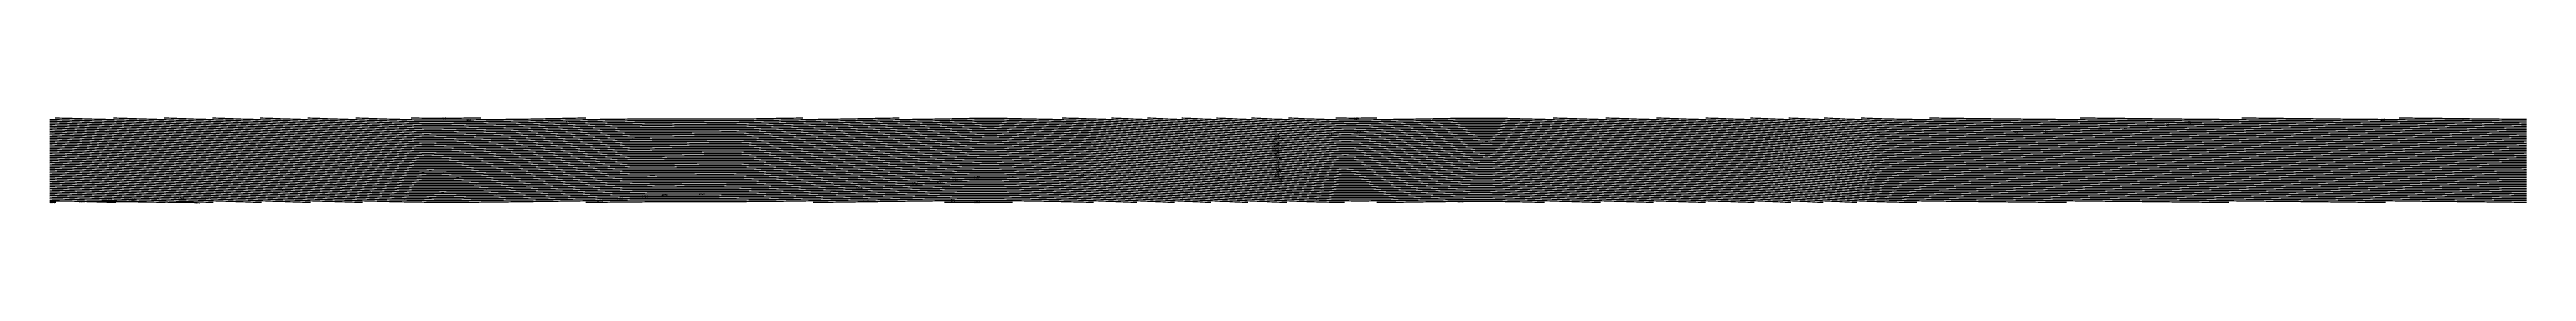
# Model space of a CAD drawing. Header units: metres. Extents: x 228 to 3387, y 52 to 162.
import ezdxf
from ezdxf.enums import TextEntityAlignment as Align

# ---------------------------------------------------------------- set-up
doc = ezdxf.new("R2010")
doc.units = ezdxf.units.M
for name, color, linetype in [('Vs_-100', 7, 'Continuous'), ('Vs_-125', 7, 'Continuous'), ('Vs_-150', 7, 'Continuous'), ('Vs_-25', 7, 'Continuous'), ('Vs_-50', 7, 'Continuous'), ('Vs_-75', 7, 'Continuous'), ('Vs_0', 7, 'Continuous'), ('Vs_100', 7, 'Continuous'), ('Vs_1000', 7, 'Continuous'), ('Vs_1025', 7, 'Continuous'), ('Vs_1050', 7, 'Continuous'), ('Vs_1075', 7, 'Continuous'), ('Vs_1100', 7, 'Continuous'), ('Vs_1125', 7, 'Continuous'), ('Vs_1150', 7, 'Continuous'), ('Vs_1175', 7, 'Continuous'), ('Vs_1200', 7, 'Continuous'), ('Vs_1225', 7, 'Continuous'), ('Vs_125', 7, 'Continuous'), ('Vs_1250', 7, 'Continuous'), ('Vs_1275', 7, 'Continuous'), ('Vs_1300', 7, 'Continuous'), ('Vs_1325', 7, 'Continuous'), ('Vs_1350', 7, 'Continuous'), ('Vs_1375', 7, 'Continuous'), ('Vs_1400', 7, 'Continuous'), ('Vs_1425', 7, 'Continuous'), ('Vs_1450', 7, 'Continuous'), ('Vs_1475', 7, 'Continuous'), ('Vs_150', 7, 'Continuous'), ('Vs_1500', 7, 'Continuous'), ('Vs_1525', 7, 'Continuous'), ('Vs_1550', 7, 'Continuous'), ('Vs_1575', 7, 'Continuous'), ('Vs_1600', 7, 'Continuous'), ('Vs_1625', 7, 'Continuous'), ('Vs_175', 7, 'Continuous'), ('Vs_200', 7, 'Continuous'), ('Vs_225', 7, 'Continuous'), ('Vs_25', 7, 'Continuous'), ('Vs_250', 7, 'Continuous'), ('Vs_275', 7, 'Continuous'), ('Vs_300', 7, 'Continuous'), ('Vs_325', 7, 'Continuous'), ('Vs_350', 7, 'Continuous'), ('Vs_375', 7, 'Continuous'), ('Vs_400', 7, 'Continuous'), ('Vs_425', 7, 'Continuous'), ('Vs_450', 7, 'Continuous'), ('Vs_475', 7, 'Continuous'), ('Vs_50', 7, 'Continuous'), ('Vs_500', 7, 'Continuous'), ('Vs_525', 7, 'Continuous'), ('Vs_550', 7, 'Continuous'), ('Vs_575', 7, 'Continuous'), ('Vs_600', 7, 'Continuous'), ('Vs_625', 7, 'Continuous'), ('Vs_650', 7, 'Continuous'), ('Vs_675', 7, 'Continuous'), ('Vs_700', 7, 'Continuous'), ('Vs_725', 7, 'Continuous'), ('Vs_75', 7, 'Continuous'), ('Vs_750', 7, 'Continuous'), ('Vs_775', 7, 'Continuous'), ('Vs_800', 7, 'Continuous'), ('Vs_825', 7, 'Continuous'), ('Vs_850', 7, 'Continuous'), ('Vs_875', 7, 'Continuous'), ('Vs_900', 7, 'Continuous'), ('Vs_925', 7, 'Continuous'), ('Vs_950', 7, 'Continuous'), ('Vs_975', 7, 'Continuous')]:
    doc.layers.add(name, color=color, linetype=linetype)

msp = doc.modelspace()

# ---------------------------------------------------------------- linework, layer by layer
at = {"layer": 'Vs_-100'}
msp.add_lwpolyline([(3386.6, 155.1), (3383.4, 155.1), (3380.3, 155.1), (3377.1, 155.2), (3374, 155.2), (3370.8, 155.2), (3367.6, 155.3), (3364.5, 155.3), (3361.3, 155.3), (3358.1, 155.4), (3355, 155.4), (3351.8, 155.4), (3350.2, 155.5), (3348.7, 155.5), (3345.5, 155.5), (3342.3, 155.6), (3339.2, 155.6), (3336, 155.6), (3332.9, 155.7), (3329.7, 155.7), (3326.5, 155.7), (3323.4, 155.8), (3320.2, 155.8), (3317, 155.8), (3313.9, 155.9), (3310.7, 155.9), (3307.6, 155.9), (3304.4, 156), (3301.2, 156), (3298.1, 156), (3294.9, 156.1), (3291.7, 156.1), (3289.9, 156.1), (3288.6, 156.1), (3285.4, 156.2), (3282.3, 156.2), (3279.1, 156.2), (3275.9, 156.3), (3272.8, 156.3), (3269.6, 156.3), (3266.5, 156.4), (3263.3, 156.4), (3260.1, 156.4), (3257, 156.5), (3253.8, 156.5), (3250.6, 156.5), (3247.5, 156.6), (3244.3, 156.6), (3241.2, 156.7), (3238, 156.7), (3234.8, 156.7), (3231.7, 156.8), (3230.2, 156.8), (3228.5, 156.8), (3225.4, 156.8), (3222.2, 156.9), (3219, 156.9), (3215.9, 156.9), (3212.7, 157), (3209.5, 157), (3206.4, 157), (3203.2, 157.1), (3200.1, 157.1), (3196.9, 157.1), (3193.7, 157.2), (3190.6, 157.2), (3187.4, 157.2), (3184.2, 157.3), (3181.1, 157.3), (3177.9, 157.4), (3174.8, 157.4), (3171.6, 157.4), (3171, 157.4), (3168.4, 157.5), (3165.3, 157.5), (3162.1, 157.5), (3159, 157.6), (3155.8, 157.6), (3152.6, 157.6), (3149.5, 157.7), (3146.3, 157.7), (3143.1, 157.7), (3140, 157.8), (3136.8, 157.8), (3133.7, 157.8), (3130.5, 157.9), (3127.3, 157.9), (3124.2, 157.9), (3121, 158), (3117.9, 158), (3114.7, 158), (3111.8, 158.1), (3111.5, 158.1), (3108.4, 158.1), (3105.2, 158.2), (3102, 158.2), (3098.9, 158.2), (3095.7, 158.3), (3092.6, 158.3), (3089.4, 158.3), (3086.2, 158.4), (3083.1, 158.4), (3079.9, 158.4), (3076.7, 158.5), (3073.6, 158.5), (3070.4, 158.5), (3067.3, 158.6), (3064.1, 158.6), (3060.9, 158.6), (3057.8, 158.7), (3054.6, 158.7), (3052.2, 158.7), (3051.5, 158.7), (3048.3, 158.8), (3045.1, 158.8), (3042, 158.8), (3038.8, 158.9), (3035.6, 158.9), (3032.5, 158.9), (3029.3, 159), (3026.2, 159), (3023, 159.1), (3019.8, 159.1), (3016.7, 159.1), (3013.5, 159.2), (3010.4, 159.2), (3007.2, 159.2), (3004, 159.3), (3000.9, 159.3), (2997.7, 159.3), (2994.5, 159.4), (2992.2, 159.4), (2991.4, 159.4), (2988.2, 159.4), (2985.1, 159.5), (2981.9, 159.5), (2978.7, 159.5), (2975.6, 159.6), (2972.4, 159.6), (2969.2, 159.6), (2966.1, 159.7), (2962.9, 159.7), (2959.8, 159.7), (2956.6, 159.8), (2953.4, 159.8), (2950.3, 159.8), (2947.1, 159.9), (2944, 159.9), (2940.8, 159.9), (2937.6, 160), (2934.5, 160), (2931.6, 160), (2931.3, 160), (2928.1, 160.1), (2925, 160.1), (2921.8, 160.1), (2918.7, 160.2), (2915.5, 160.2), (2912.3, 160.2), (2909.2, 160.3), (2906, 160.3), (2902.9, 160.3), (2899.7, 160.4), (2896.5, 160.4), (2893.4, 160.4), (2890.2, 160.5), (2887, 160.5), (2883.9, 160.6), (2880.7, 160.6), (2877.6, 160.6), (2874.4, 160.7), (2871.2, 160.7), (2870.4, 160.7), (2868.1, 160.7), (2864.9, 160.8), (2861.7, 160.8), (2858.6, 160.8), (2855.4, 160.9), (2852.3, 160.9), (2849.1, 160.9), (2845.9, 161), (2842.8, 161), (2839.6, 161), (2836.5, 161.1), (2833.3, 161.1), (2830.1, 161.1), (2827, 161.2), (2823.8, 161.2), (2820.6, 161.2), (2817.5, 161.3), (2817.4, 161.3)], dxfattribs=at)
at = {"layer": 'Vs_-125'}
msp.add_lwpolyline([(3386.6, 157.3), (3383.4, 157.3), (3380.3, 157.3), (3377.1, 157.4), (3374, 157.4), (3372.7, 157.4), (3370.8, 157.4), (3367.6, 157.5), (3364.5, 157.5), (3361.3, 157.6), (3358.1, 157.6), (3355, 157.6), (3351.8, 157.7), (3348.7, 157.7), (3345.5, 157.7), (3342.3, 157.8), (3339.2, 157.8), (3336, 157.8), (3332.9, 157.9), (3329.7, 157.9), (3326.5, 157.9), (3323.4, 158), (3320.2, 158), (3317, 158), (3313.9, 158.1), (3312.7, 158.1), (3310.7, 158.1), (3307.6, 158.1), (3304.4, 158.2), (3301.2, 158.2), (3298.1, 158.2), (3294.9, 158.3), (3291.7, 158.3), (3288.6, 158.3), (3285.4, 158.4), (3282.3, 158.4), (3279.1, 158.4), (3275.9, 158.5), (3272.8, 158.5), (3269.6, 158.5), (3266.5, 158.6), (3263.3, 158.6), (3260.1, 158.7), (3257, 158.7), (3253.8, 158.7), (3252.8, 158.7), (3250.6, 158.8), (3247.5, 158.8), (3244.3, 158.8), (3241.2, 158.9), (3238, 158.9), (3234.8, 158.9), (3231.7, 159), (3228.5, 159), (3225.4, 159), (3222.2, 159.1), (3219, 159.1), (3215.9, 159.1), (3212.7, 159.2), (3209.5, 159.2), (3206.4, 159.2), (3203.2, 159.3), (3200.1, 159.3), (3196.9, 159.4), (3193.7, 159.4), (3193.6, 159.4), (3190.6, 159.4), (3187.4, 159.5), (3184.2, 159.5), (3181.1, 159.5), (3177.9, 159.6), (3174.8, 159.6), (3171.6, 159.6), (3168.4, 159.7), (3165.3, 159.7), (3162.1, 159.7), (3159, 159.8), (3155.8, 159.8), (3152.6, 159.8), (3149.5, 159.9), (3146.3, 159.9), (3143.1, 159.9), (3140, 160), (3136.8, 160), (3134.4, 160), (3133.7, 160), (3130.5, 160.1), (3127.3, 160.1), (3124.2, 160.2), (3121, 160.2), (3117.9, 160.2), (3114.7, 160.3), (3111.5, 160.3), (3108.4, 160.3), (3105.2, 160.4), (3102, 160.4), (3098.9, 160.4), (3095.7, 160.5), (3092.6, 160.5), (3089.4, 160.5), (3086.2, 160.6), (3083.1, 160.6), (3079.9, 160.6), (3076.7, 160.7), (3075, 160.7), (3073.6, 160.7), (3070.4, 160.7), (3067.3, 160.8), (3064.1, 160.8), (3060.9, 160.8), (3057.8, 160.9), (3054.6, 160.9), (3051.5, 161), (3048.3, 161), (3045.1, 161), (3042, 161.1), (3038.8, 161.1), (3035.6, 161.1), (3032.5, 161.2), (3029.3, 161.2), (3026.2, 161.2), (3023.5, 161.3)], dxfattribs=at)
at = {"layer": 'Vs_-150'}
msp.add_lwpolyline([(3386.6, 159.5), (3383.4, 159.5), (3380.3, 159.5), (3377.1, 159.6), (3374, 159.6), (3370.8, 159.7), (3367.6, 159.7), (3364.5, 159.7), (3361.3, 159.8), (3358.1, 159.8), (3355, 159.8), (3351.8, 159.9), (3348.7, 159.9), (3345.5, 159.9), (3342.3, 160), (3339.2, 160), (3336, 160), (3335.4, 160), (3332.9, 160.1), (3329.7, 160.1), (3326.5, 160.1), (3323.4, 160.2), (3320.2, 160.2), (3317, 160.2), (3313.9, 160.3), (3310.7, 160.3), (3307.6, 160.3), (3304.4, 160.4), (3301.2, 160.4), (3298.1, 160.4), (3294.9, 160.5), (3291.7, 160.5), (3288.6, 160.6), (3285.4, 160.6), (3282.3, 160.6), (3279.1, 160.7), (3275.9, 160.7), (3275.5, 160.7), (3272.8, 160.7), (3269.6, 160.8), (3266.5, 160.8), (3263.3, 160.8), (3260.1, 160.9), (3257, 160.9), (3253.8, 160.9), (3250.6, 161), (3247.5, 161), (3244.3, 161), (3241.2, 161.1), (3238, 161.1), (3234.8, 161.1), (3231.7, 161.2), (3228.5, 161.2), (3225.4, 161.2), (3224.2, 161.3)], dxfattribs=at)
at = {"layer": 'Vs_-25'}
msp.add_lwpolyline([(3386.6, 148.5), (3383.4, 148.5), (3380.3, 148.5), (3377.1, 148.6), (3374, 148.6), (3370.8, 148.6), (3367.6, 148.7), (3364.5, 148.7), (3361.3, 148.7), (3358.1, 148.8), (3355, 148.8), (3351.8, 148.8), (3348.7, 148.9), (3345.5, 148.9), (3342.4, 148.9), (3342.3, 148.9), (3339.2, 149), (3336, 149), (3332.9, 149), (3329.7, 149.1), (3326.5, 149.1), (3323.4, 149.1), (3320.2, 149.2), (3317, 149.2), (3313.9, 149.2), (3310.7, 149.3), (3307.6, 149.3), (3304.4, 149.3), (3301.2, 149.4), (3298.1, 149.4), (3294.9, 149.4), (3291.7, 149.5), (3288.6, 149.5), (3285.4, 149.5), (3282.3, 149.6), (3281.7, 149.6), (3279.1, 149.6), (3275.9, 149.6), (3272.8, 149.7), (3269.6, 149.7), (3266.5, 149.8), (3263.3, 149.8), (3260.1, 149.8), (3257, 149.9), (3253.8, 149.9), (3250.6, 149.9), (3247.5, 150), (3244.3, 150), (3241.2, 150), (3238, 150.1), (3234.8, 150.1), (3231.7, 150.1), (3228.5, 150.2), (3225.4, 150.2), (3222.2, 150.2), (3221.9, 150.2), (3219, 150.3), (3215.9, 150.3), (3212.7, 150.3), (3209.5, 150.4), (3206.4, 150.4), (3203.2, 150.4), (3200.1, 150.5), (3196.9, 150.5), (3193.7, 150.6), (3190.6, 150.6), (3187.4, 150.6), (3184.2, 150.7), (3181.1, 150.7), (3177.9, 150.7), (3174.8, 150.8), (3171.6, 150.8), (3168.4, 150.8), (3165.3, 150.9), (3162.6, 150.9), (3162.1, 150.9), (3159, 150.9), (3155.8, 151), (3152.6, 151), (3149.5, 151), (3146.3, 151.1), (3143.1, 151.1), (3140, 151.1), (3136.8, 151.2), (3133.7, 151.2), (3130.5, 151.2), (3127.3, 151.3), (3124.2, 151.3), (3121, 151.4), (3117.9, 151.4), (3114.7, 151.4), (3111.5, 151.5), (3108.4, 151.5), (3105.2, 151.5), (3103.3, 151.5), (3102, 151.6), (3098.9, 151.6), (3095.7, 151.6), (3092.6, 151.7), (3089.4, 151.7), (3086.2, 151.7), (3083.1, 151.8), (3079.9, 151.8), (3076.7, 151.8), (3073.6, 151.9), (3070.4, 151.9), (3067.3, 151.9), (3064.1, 152), (3060.9, 152), (3057.8, 152), (3054.6, 152.1), (3051.5, 152.1), (3048.3, 152.1), (3045.1, 152.2), (3043.5, 152.2), (3042, 152.2), (3038.8, 152.3), (3035.6, 152.3), (3032.5, 152.3), (3029.3, 152.4), (3026.2, 152.4), (3023, 152.4), (3019.8, 152.5), (3016.7, 152.5), (3013.5, 152.5), (3010.4, 152.6), (3007.2, 152.6), (3004, 152.6), (3000.9, 152.7), (2997.7, 152.7), (2994.5, 152.7), (2991.4, 152.8), (2988.2, 152.8), (2985.1, 152.8), (2983.3, 152.9), (2981.9, 152.9), (2978.7, 152.9), (2975.6, 152.9), (2972.4, 153), (2969.2, 153), (2966.1, 153), (2962.9, 153.1), (2959.8, 153.1), (2956.6, 153.1), (2953.4, 153.2), (2950.3, 153.2), (2947.1, 153.2), (2944, 153.3), (2940.8, 153.3), (2937.6, 153.3), (2934.5, 153.4), (2931.3, 153.4), (2928.1, 153.4), (2925, 153.5), (2922.4, 153.5), (2921.8, 153.5), (2918.7, 153.5), (2915.5, 153.6), (2912.3, 153.6), (2909.2, 153.6), (2906, 153.7), (2902.9, 153.7), (2899.7, 153.7), (2896.5, 153.8), (2893.4, 153.8), (2890.2, 153.8), (2887, 153.9), (2883.9, 153.9), (2880.7, 154), (2877.6, 154), (2874.4, 154), (2871.2, 154.1), (2868.1, 154.1), (2864.9, 154.1), (2861.7, 154.2), (2860.9, 154.2), (2858.6, 154.2), (2855.4, 154.2), (2852.3, 154.3), (2849.1, 154.3), (2845.9, 154.3), (2842.8, 154.4), (2839.6, 154.4), (2836.5, 154.4), (2833.3, 154.5), (2830.1, 154.5), (2827, 154.5), (2823.8, 154.6), (2820.6, 154.6), (2817.5, 154.6), (2814.3, 154.7), (2811.2, 154.7), (2808, 154.7), (2804.8, 154.8), (2801.7, 154.8), (2798.9, 154.8), (2798.5, 154.8), (2795.4, 154.9), (2792.2, 154.9), (2789, 154.9), (2785.9, 155), (2782.7, 155), (2779.5, 155), (2776.4, 155.1), (2773.2, 155.1), (2770.1, 155.1), (2766.9, 155.2), (2763.7, 155.2), (2760.6, 155.2), (2757.4, 155.3), (2754.2, 155.3), (2751.1, 155.3), (2747.9, 155.4), (2744.8, 155.4), (2741.6, 155.4), (2738.4, 155.5), (2737.4, 155.5), (2735.3, 155.5), (2732.1, 155.5), (2729, 155.6), (2725.8, 155.6), (2722.6, 155.6), (2719.5, 155.7), (2716.3, 155.7), (2713.1, 155.7), (2710, 155.8), (2706.8, 155.8), (2703.7, 155.8), (2700.5, 155.9), (2697.3, 155.9), (2694.2, 155.9), (2691, 156), (2687.9, 156), (2684.7, 156), (2681.5, 156.1), (2678.4, 156.1), (2678.3, 156.1), (2675.2, 156.2), (2672, 156.2), (2668.9, 156.2), (2665.7, 156.3), (2662.6, 156.3), (2659.4, 156.3), (2656.2, 156.4), (2653.1, 156.4), (2649.9, 156.5), (2646.7, 156.5), (2643.6, 156.5), (2640.4, 156.6), (2637.3, 156.6), (2634.1, 156.7), (2630.9, 156.7), (2627.8, 156.8), (2626.8, 156.8), (2624.6, 156.8), (2621.5, 156.9), (2618.3, 156.9), (2615.1, 156.9), (2612, 157), (2608.8, 157.1), (2605.6, 157.1), (2602.5, 157.2), (2599.3, 157.2), (2596.2, 157.3), (2593, 157.3), (2589.8, 157.4), (2588.8, 157.4), (2586.7, 157.5), (2583.5, 157.5), (2580.4, 157.6), (2577.2, 157.7), (2574, 157.8), (2570.9, 157.9), (2567.7, 157.9), (2564.5, 158), (2563.4, 158.1), (2561.4, 158.1), (2558.2, 158.2), (2555.1, 158.4), (2551.9, 158.5), (2548.7, 158.6), (2545.6, 158.7), (2545.1, 158.7), (2542.4, 158.8), (2539.2, 159), (2536.1, 159.1), (2532.9, 159.2), (2529.8, 159.4), (2529.7, 159.4), (2526.6, 159.5), (2523.4, 159.7), (2520.3, 159.8), (2517.1, 160), (2515.6, 160), (2514, 160.1), (2510.8, 160.3), (2507.6, 160.4), (2504.5, 160.6), (2502.2, 160.7), (2501.3, 160.7), (2498.1, 160.9), (2495, 161.1), (2491.8, 161.2), (2490.8, 161.3)], dxfattribs=at)
at = {"layer": 'Vs_-50'}
msp.add_lwpolyline([(3386.6, 150.7), (3383.4, 150.7), (3380.3, 150.7), (3377.1, 150.8), (3374, 150.8), (3370.8, 150.8), (3367.6, 150.9), (3365.2, 150.9), (3364.5, 150.9), (3361.3, 150.9), (3358.1, 151), (3355, 151), (3351.8, 151), (3348.7, 151.1), (3345.5, 151.1), (3342.3, 151.1), (3339.2, 151.2), (3336, 151.2), (3332.9, 151.2), (3329.7, 151.3), (3326.5, 151.3), (3323.4, 151.3), (3320.2, 151.4), (3317, 151.4), (3313.9, 151.4), (3310.7, 151.5), (3307.6, 151.5), (3304.6, 151.5), (3304.4, 151.5), (3301.2, 151.6), (3298.1, 151.6), (3294.9, 151.7), (3291.7, 151.7), (3288.6, 151.7), (3285.4, 151.8), (3282.3, 151.8), (3279.1, 151.8), (3275.9, 151.9), (3272.8, 151.9), (3269.6, 151.9), (3266.5, 152), (3263.3, 152), (3260.1, 152), (3257, 152.1), (3253.8, 152.1), (3250.6, 152.1), (3247.5, 152.2), (3244.5, 152.2), (3244.3, 152.2), (3241.2, 152.2), (3238, 152.3), (3234.8, 152.3), (3231.7, 152.3), (3228.5, 152.4), (3225.4, 152.4), (3222.2, 152.4), (3219, 152.5), (3215.9, 152.5), (3212.7, 152.6), (3209.5, 152.6), (3206.4, 152.6), (3203.2, 152.7), (3200.1, 152.7), (3196.9, 152.7), (3193.7, 152.8), (3190.6, 152.8), (3187.4, 152.8), (3185.2, 152.9), (3184.2, 152.9), (3181.1, 152.9), (3177.9, 152.9), (3174.8, 153), (3171.6, 153), (3168.4, 153), (3165.3, 153.1), (3162.1, 153.1), (3159, 153.1), (3155.8, 153.2), (3152.6, 153.2), (3149.5, 153.2), (3146.3, 153.3), (3143.1, 153.3), (3140, 153.4), (3136.8, 153.4), (3133.7, 153.4), (3130.5, 153.5), (3127.3, 153.5), (3125.9, 153.5), (3124.2, 153.5), (3121, 153.6), (3117.9, 153.6), (3114.7, 153.6), (3111.5, 153.7), (3108.4, 153.7), (3105.2, 153.7), (3102, 153.8), (3098.9, 153.8), (3095.7, 153.8), (3092.6, 153.9), (3089.4, 153.9), (3086.2, 153.9), (3083.1, 154), (3079.9, 154), (3076.7, 154), (3073.6, 154.1), (3070.4, 154.1), (3067.3, 154.2), (3066.4, 154.2), (3064.1, 154.2), (3060.9, 154.2), (3057.8, 154.3), (3054.6, 154.3), (3051.5, 154.3), (3048.3, 154.4), (3045.1, 154.4), (3042, 154.4), (3038.8, 154.5), (3035.6, 154.5), (3032.5, 154.5), (3029.3, 154.6), (3026.2, 154.6), (3023, 154.6), (3019.8, 154.7), (3016.7, 154.7), (3013.5, 154.7), (3010.4, 154.8), (3007.2, 154.8), (3006.4, 154.8), (3004, 154.8), (3000.9, 154.9), (2997.7, 154.9), (2994.5, 154.9), (2991.4, 155), (2988.2, 155), (2985.1, 155), (2981.9, 155.1), (2978.7, 155.1), (2975.6, 155.1), (2972.4, 155.2), (2969.2, 155.2), (2966.1, 155.2), (2962.9, 155.3), (2959.8, 155.3), (2956.6, 155.4), (2953.4, 155.4), (2950.3, 155.4), (2947.1, 155.5), (2945.8, 155.5), (2944, 155.5), (2940.8, 155.5), (2937.6, 155.6), (2934.5, 155.6), (2931.3, 155.6), (2928.1, 155.7), (2925, 155.7), (2921.8, 155.7), (2918.7, 155.8), (2915.5, 155.8), (2912.3, 155.8), (2909.2, 155.9), (2906, 155.9), (2902.9, 155.9), (2899.7, 156), (2896.5, 156), (2893.4, 156), (2890.2, 156.1), (2887, 156.1), (2884.6, 156.1), (2883.9, 156.1), (2880.7, 156.2), (2877.6, 156.2), (2874.4, 156.2), (2871.2, 156.3), (2868.1, 156.3), (2864.9, 156.3), (2861.7, 156.4), (2858.6, 156.4), (2855.4, 156.4), (2852.3, 156.5), (2849.1, 156.5), (2845.9, 156.5), (2842.8, 156.6), (2839.6, 156.6), (2836.5, 156.6), (2833.3, 156.7), (2830.1, 156.7), (2827, 156.7), (2823.8, 156.8), (2822.9, 156.8), (2820.6, 156.8), (2817.5, 156.8), (2814.3, 156.9), (2811.2, 156.9), (2808, 156.9), (2804.8, 157), (2801.7, 157), (2798.5, 157), (2795.4, 157.1), (2792.2, 157.1), (2789, 157.1), (2785.9, 157.2), (2782.7, 157.2), (2779.5, 157.2), (2776.4, 157.3), (2773.2, 157.3), (2770.1, 157.3), (2766.9, 157.4), (2763.7, 157.4), (2761.2, 157.4), (2760.6, 157.4), (2757.4, 157.5), (2754.2, 157.5), (2751.1, 157.5), (2747.9, 157.6), (2744.8, 157.6), (2741.6, 157.6), (2738.4, 157.7), (2735.3, 157.7), (2732.1, 157.7), (2729, 157.8), (2725.8, 157.8), (2722.6, 157.8), (2719.5, 157.9), (2716.3, 157.9), (2713.1, 157.9), (2710, 158), (2706.8, 158), (2703.7, 158.1), (2701.2, 158.1), (2700.5, 158.1), (2697.3, 158.1), (2694.2, 158.2), (2691, 158.2), (2687.9, 158.2), (2684.7, 158.3), (2681.5, 158.3), (2678.4, 158.3), (2675.2, 158.4), (2672, 158.4), (2668.9, 158.5), (2665.7, 158.5), (2662.6, 158.5), (2659.4, 158.6), (2656.2, 158.6), (2653.1, 158.6), (2649.9, 158.7), (2646.7, 158.7), (2646.5, 158.7), (2643.6, 158.8), (2640.4, 158.8), (2637.3, 158.9), (2634.1, 158.9), (2630.9, 158.9), (2627.8, 159), (2624.6, 159), (2621.5, 159.1), (2618.3, 159.1), (2615.1, 159.2), (2612, 159.2), (2608.8, 159.3), (2605.6, 159.3), (2603.2, 159.4), (2602.5, 159.4), (2599.3, 159.5), (2596.2, 159.5), (2593, 159.6), (2589.8, 159.6), (2586.7, 159.7), (2583.5, 159.8), (2580.4, 159.9), (2577.2, 159.9), (2574, 160), (2573.4, 160), (2570.9, 160.1), (2567.7, 160.2), (2564.5, 160.3), (2561.4, 160.4), (2558.2, 160.5), (2555.1, 160.6), (2552.6, 160.7), (2551.9, 160.7), (2548.7, 160.8), (2545.6, 161), (2542.4, 161.1), (2539.2, 161.2), (2538.2, 161.3)], dxfattribs=at)
at = {"layer": 'Vs_-75'}
msp.add_lwpolyline([(3386.6, 152.9), (3383.4, 152.9), (3380.3, 152.9), (3377.1, 153), (3374, 153), (3370.8, 153), (3367.6, 153.1), (3364.5, 153.1), (3361.3, 153.1), (3358.1, 153.2), (3355, 153.2), (3351.8, 153.2), (3348.7, 153.3), (3345.5, 153.3), (3342.3, 153.3), (3339.2, 153.4), (3336, 153.4), (3332.9, 153.4), (3329.7, 153.5), (3327.5, 153.5), (3326.5, 153.5), (3323.4, 153.6), (3320.2, 153.6), (3317, 153.6), (3313.9, 153.7), (3310.7, 153.7), (3307.6, 153.7), (3304.4, 153.8), (3301.2, 153.8), (3298.1, 153.8), (3294.9, 153.9), (3291.7, 153.9), (3288.6, 153.9), (3285.4, 154), (3282.3, 154), (3279.1, 154), (3275.9, 154.1), (3272.8, 154.1), (3269.6, 154.1), (3267.2, 154.2), (3266.5, 154.2), (3263.3, 154.2), (3260.1, 154.2), (3257, 154.3), (3253.8, 154.3), (3250.6, 154.3), (3247.5, 154.4), (3244.3, 154.4), (3241.2, 154.4), (3238, 154.5), (3234.8, 154.5), (3231.7, 154.6), (3228.5, 154.6), (3225.4, 154.6), (3222.2, 154.7), (3219, 154.7), (3215.9, 154.7), (3212.7, 154.8), (3209.5, 154.8), (3207.7, 154.8), (3206.4, 154.8), (3203.2, 154.9), (3200.1, 154.9), (3196.9, 154.9), (3193.7, 155), (3190.6, 155), (3187.4, 155), (3184.2, 155.1), (3181.1, 155.1), (3177.9, 155.1), (3174.8, 155.2), (3171.6, 155.2), (3168.4, 155.2), (3165.3, 155.3), (3162.1, 155.3), (3159, 155.4), (3155.8, 155.4), (3152.6, 155.4), (3149.5, 155.5), (3148.5, 155.5), (3146.3, 155.5), (3143.1, 155.5), (3140, 155.6), (3136.8, 155.6), (3133.7, 155.6), (3130.5, 155.7), (3127.3, 155.7), (3124.2, 155.7), (3121, 155.8), (3117.9, 155.8), (3114.7, 155.8), (3111.5, 155.9), (3108.4, 155.9), (3105.2, 155.9), (3102, 156), (3098.9, 156), (3095.7, 156), (3092.6, 156.1), (3089.4, 156.1), (3089.1, 156.1), (3086.2, 156.2), (3083.1, 156.2), (3079.9, 156.2), (3076.7, 156.3), (3073.6, 156.3), (3070.4, 156.3), (3067.3, 156.4), (3064.1, 156.4), (3060.9, 156.4), (3057.8, 156.5), (3054.6, 156.5), (3051.5, 156.5), (3048.3, 156.6), (3045.1, 156.6), (3042, 156.6), (3038.8, 156.7), (3035.6, 156.7), (3032.5, 156.7), (3029.4, 156.8), (3029.3, 156.8), (3026.2, 156.8), (3023, 156.8), (3019.8, 156.9), (3016.7, 156.9), (3013.5, 156.9), (3010.4, 157), (3007.2, 157), (3004, 157), (3000.9, 157.1), (2997.7, 157.1), (2994.5, 157.2), (2991.4, 157.2), (2988.2, 157.2), (2985.1, 157.3), (2981.9, 157.3), (2978.7, 157.3), (2975.6, 157.4), (2972.4, 157.4), (2969.2, 157.4), (2969, 157.4), (2966.1, 157.5), (2962.9, 157.5), (2959.8, 157.5), (2956.6, 157.6), (2953.4, 157.6), (2950.3, 157.6), (2947.1, 157.7), (2944, 157.7), (2940.8, 157.7), (2937.6, 157.8), (2934.5, 157.8), (2931.3, 157.8), (2928.1, 157.9), (2925, 157.9), (2921.8, 157.9), (2918.7, 158), (2915.5, 158), (2912.3, 158), (2909.2, 158.1), (2908.1, 158.1), (2906, 158.1), (2902.9, 158.1), (2899.7, 158.2), (2896.5, 158.2), (2893.4, 158.2), (2890.2, 158.3), (2887, 158.3), (2883.9, 158.3), (2880.7, 158.4), (2877.6, 158.4), (2874.4, 158.4), (2871.2, 158.5), (2868.1, 158.5), (2864.9, 158.5), (2861.7, 158.6), (2858.6, 158.6), (2855.4, 158.6), (2852.3, 158.7), (2849.1, 158.7), (2846.7, 158.7), (2845.9, 158.7), (2842.8, 158.8), (2839.6, 158.8), (2836.5, 158.8), (2833.3, 158.9), (2830.1, 158.9), (2827, 158.9), (2823.8, 159), (2820.6, 159), (2817.5, 159), (2814.3, 159.1), (2811.2, 159.1), (2808, 159.1), (2804.8, 159.2), (2801.7, 159.2), (2798.5, 159.2), (2795.4, 159.3), (2792.2, 159.3), (2789, 159.3), (2785.9, 159.4), (2785.1, 159.4), (2782.7, 159.4), (2779.5, 159.4), (2776.4, 159.5), (2773.2, 159.5), (2770.1, 159.5), (2766.9, 159.6), (2763.7, 159.6), (2760.6, 159.6), (2757.4, 159.7), (2754.2, 159.7), (2751.1, 159.8), (2747.9, 159.8), (2744.8, 159.8), (2741.6, 159.9), (2738.4, 159.9), (2735.3, 159.9), (2732.1, 160), (2729, 160), (2725.8, 160), (2724.5, 160), (2722.6, 160.1), (2719.5, 160.1), (2716.3, 160.1), (2713.1, 160.2), (2710, 160.2), (2706.8, 160.2), (2703.7, 160.3), (2700.5, 160.3), (2697.3, 160.3), (2694.2, 160.4), (2691, 160.4), (2687.9, 160.5), (2684.7, 160.5), (2681.5, 160.5), (2678.4, 160.6), (2675.2, 160.6), (2672, 160.6), (2668.9, 160.7), (2667.5, 160.7), (2665.7, 160.7), (2662.6, 160.8), (2659.4, 160.8), (2656.2, 160.8), (2653.1, 160.9), (2649.9, 160.9), (2646.7, 161), (2643.6, 161), (2640.4, 161), (2637.3, 161.1), (2634.1, 161.1), (2630.9, 161.2), (2627.8, 161.2), (2625.4, 161.3)], dxfattribs=at)
at = {"layer": 'Vs_0'}
msp.add_lwpolyline([(3386.6, 146.3), (3383.4, 146.3), (3380.6, 146.3), (3380.3, 146.3), (3377.1, 146.4), (3374, 146.4), (3370.8, 146.4), (3367.6, 146.5), (3364.5, 146.5), (3361.3, 146.5), (3358.1, 146.6), (3355, 146.6), (3351.8, 146.6), (3348.7, 146.7), (3345.5, 146.7), (3342.3, 146.7), (3339.2, 146.8), (3336, 146.8), (3332.9, 146.8), (3329.7, 146.9), (3326.5, 146.9), (3323.4, 146.9), (3320.2, 147), (3319.4, 147), (3317, 147), (3313.9, 147), (3310.7, 147.1), (3307.6, 147.1), (3304.4, 147.1), (3301.2, 147.2), (3298.1, 147.2), (3294.9, 147.2), (3291.7, 147.3), (3288.6, 147.3), (3285.4, 147.3), (3282.3, 147.4), (3279.1, 147.4), (3275.9, 147.4), (3272.8, 147.5), (3269.6, 147.5), (3266.5, 147.5), (3263.3, 147.6), (3260.1, 147.6), (3258.8, 147.6), (3257, 147.6), (3253.8, 147.7), (3250.6, 147.7), (3247.5, 147.7), (3244.3, 147.8), (3241.2, 147.8), (3238, 147.9), (3234.8, 147.9), (3231.7, 147.9), (3228.5, 148), (3225.4, 148), (3222.2, 148), (3219, 148.1), (3215.9, 148.1), (3212.7, 148.1), (3209.5, 148.2), (3206.4, 148.2), (3203.2, 148.2), (3200.1, 148.3), (3199.3, 148.3), (3196.9, 148.3), (3193.7, 148.3), (3190.6, 148.4), (3187.4, 148.4), (3184.2, 148.4), (3181.1, 148.5), (3177.9, 148.5), (3174.8, 148.6), (3171.6, 148.6), (3168.4, 148.6), (3165.3, 148.7), (3162.1, 148.7), (3159, 148.7), (3155.8, 148.8), (3152.6, 148.8), (3149.5, 148.8), (3146.3, 148.9), (3143.1, 148.9), (3140, 148.9), (3140, 148.9), (3136.8, 149), (3133.7, 149), (3130.5, 149), (3127.3, 149.1), (3124.2, 149.1), (3121, 149.1), (3117.9, 149.2), (3114.7, 149.2), (3111.5, 149.2), (3108.4, 149.3), (3105.2, 149.3), (3102, 149.4), (3098.9, 149.4), (3095.7, 149.4), (3092.6, 149.5), (3089.4, 149.5), (3086.2, 149.5), (3083.1, 149.6), (3080.5, 149.6), (3079.9, 149.6), (3076.7, 149.6), (3073.6, 149.7), (3070.4, 149.7), (3067.3, 149.7), (3064.1, 149.8), (3060.9, 149.8), (3057.8, 149.8), (3054.6, 149.9), (3051.5, 149.9), (3048.3, 149.9), (3045.1, 150), (3042, 150), (3038.8, 150), (3035.6, 150.1), (3032.5, 150.1), (3029.3, 150.1), (3026.2, 150.2), (3023, 150.2), (3020.6, 150.2), (3019.8, 150.2), (3016.7, 150.3), (3013.5, 150.3), (3010.4, 150.4), (3007.2, 150.4), (3004, 150.4), (3000.9, 150.5), (2997.7, 150.5), (2994.5, 150.5), (2991.4, 150.6), (2988.2, 150.6), (2985.1, 150.6), (2981.9, 150.7), (2978.7, 150.7), (2975.6, 150.7), (2972.4, 150.8), (2969.2, 150.8), (2966.1, 150.8), (2962.9, 150.9), (2960, 150.9), (2959.8, 150.9), (2956.6, 150.9), (2953.4, 151), (2950.3, 151), (2947.1, 151), (2944, 151.1), (2940.8, 151.1), (2937.6, 151.1), (2934.5, 151.2), (2931.3, 151.2), (2928.1, 151.2), (2925, 151.3), (2921.8, 151.3), (2918.7, 151.3), (2915.5, 151.4), (2912.3, 151.4), (2909.2, 151.4), (2906, 151.5), (2902.9, 151.5), (2899.7, 151.5), (2898.8, 151.5), (2896.5, 151.6), (2893.4, 151.6), (2890.2, 151.6), (2887, 151.7), (2883.9, 151.7), (2880.7, 151.7), (2877.6, 151.8), (2874.4, 151.8), (2871.2, 151.8), (2868.1, 151.9), (2864.9, 151.9), (2861.7, 151.9), (2858.6, 152), (2855.4, 152), (2852.3, 152), (2849.1, 152.1), (2845.9, 152.1), (2842.8, 152.1), (2839.6, 152.2), (2837, 152.2), (2836.5, 152.2), (2833.3, 152.2), (2830.1, 152.3), (2827, 152.3), (2823.8, 152.3), (2820.6, 152.4), (2817.5, 152.4), (2814.3, 152.4), (2811.2, 152.5), (2808, 152.5), (2804.8, 152.5), (2801.7, 152.6), (2798.5, 152.6), (2795.4, 152.6), (2792.2, 152.7), (2789, 152.7), (2785.9, 152.7), (2782.7, 152.8), (2779.5, 152.8), (2776.4, 152.8), (2774.9, 152.9), (2773.2, 152.9), (2770.1, 152.9), (2766.9, 152.9), (2763.7, 153), (2760.6, 153), (2757.4, 153), (2754.2, 153.1), (2751.1, 153.1), (2747.9, 153.1), (2744.8, 153.2), (2741.6, 153.2), (2738.4, 153.2), (2735.3, 153.3), (2732.1, 153.3), (2729, 153.3), (2725.8, 153.4), (2722.6, 153.4), (2719.5, 153.4), (2716.3, 153.5), (2713.6, 153.5), (2713.1, 153.5), (2710, 153.5), (2706.8, 153.6), (2703.7, 153.6), (2700.5, 153.7), (2697.3, 153.7), (2694.2, 153.7), (2691, 153.8), (2687.9, 153.8), (2684.7, 153.8), (2681.5, 153.9), (2678.4, 153.9), (2675.2, 153.9), (2672, 154), (2668.9, 154), (2665.7, 154), (2662.6, 154.1), (2659.4, 154.1), (2656.2, 154.2), (2656.2, 154.2), (2653.1, 154.2), (2649.9, 154.2), (2646.7, 154.3), (2643.6, 154.3), (2640.4, 154.4), (2637.3, 154.4), (2634.1, 154.4), (2630.9, 154.5), (2627.8, 154.5), (2624.6, 154.6), (2621.5, 154.6), (2618.3, 154.7), (2615.1, 154.7), (2612, 154.8), (2609, 154.8), (2608.8, 154.8), (2605.6, 154.9), (2602.5, 154.9), (2599.3, 155), (2596.2, 155), (2593, 155.1), (2589.8, 155.2), (2586.7, 155.2), (2583.5, 155.3), (2580.4, 155.4), (2577.2, 155.4), (2576.4, 155.5), (2574, 155.5), (2570.9, 155.6), (2567.7, 155.7), (2564.5, 155.8), (2561.4, 155.9), (2558.2, 156), (2555.1, 156.1), (2554.7, 156.1), (2551.9, 156.2), (2548.7, 156.3), (2545.6, 156.5), (2542.4, 156.6), (2539.2, 156.7), (2538.2, 156.8), (2536.1, 156.9), (2532.9, 157), (2529.8, 157.1), (2526.6, 157.3), (2523.7, 157.4), (2523.4, 157.4), (2520.3, 157.6), (2517.1, 157.7), (2514, 157.9), (2510.8, 158), (2510.1, 158.1), (2507.6, 158.2), (2504.5, 158.4), (2501.3, 158.5), (2498.1, 158.7), (2496.9, 158.7), (2495, 158.8), (2491.8, 159), (2488.7, 159.1), (2485.5, 159.3), (2483.9, 159.4), (2482.3, 159.5), (2479.2, 159.6), (2476, 159.8), (2472.9, 159.9), (2470.9, 160), (2469.7, 160.1), (2466.5, 160.3), (2463.4, 160.4), (2460.2, 160.6), (2457.7, 160.7), (2457, 160.7), (2453.9, 160.9), (2450.7, 161), (2447.6, 161.2), (2446, 161.3)], dxfattribs=at)
at = {"layer": 'Vs_100'}
msp.add_lwpolyline([(3386.6, 137.4), (3383.4, 137.5), (3380.3, 137.5), (3377.1, 137.5), (3374, 137.6), (3370.8, 137.6), (3367.6, 137.6), (3364.5, 137.7), (3361.3, 137.7), (3358.1, 137.7), (3355, 137.8), (3351.8, 137.8), (3349.7, 137.8), (3348.7, 137.8), (3345.5, 137.9), (3342.3, 137.9), (3339.2, 137.9), (3336, 138), (3332.9, 138), (3329.7, 138), (3326.5, 138.1), (3323.4, 138.1), (3320.2, 138.1), (3317, 138.2), (3313.9, 138.2), (3310.7, 138.2), (3307.6, 138.3), (3304.4, 138.3), (3301.2, 138.3), (3298.1, 138.4), (3294.9, 138.4), (3291.7, 138.4), (3288.6, 138.5), (3287.9, 138.5), (3285.4, 138.5), (3282.3, 138.5), (3279.1, 138.6), (3275.9, 138.6), (3272.8, 138.6), (3269.6, 138.7), (3266.5, 138.7), (3263.3, 138.7), (3260.1, 138.8), (3257, 138.8), (3253.8, 138.9), (3250.6, 138.9), (3247.5, 138.9), (3244.3, 139), (3241.2, 139), (3238, 139), (3234.8, 139.1), (3231.7, 139.1), (3228.5, 139.1), (3227.8, 139.1), (3225.4, 139.2), (3222.2, 139.2), (3219, 139.2), (3215.9, 139.3), (3212.7, 139.3), (3209.5, 139.3), (3206.4, 139.4), (3203.2, 139.4), (3200.1, 139.4), (3196.9, 139.5), (3193.7, 139.5), (3190.6, 139.5), (3187.4, 139.6), (3184.2, 139.6), (3181.1, 139.6), (3177.9, 139.7), (3174.8, 139.7), (3171.6, 139.8), (3168.4, 139.8), (3168.3, 139.8), (3165.3, 139.8), (3162.1, 139.9), (3159, 139.9), (3155.8, 139.9), (3152.6, 140), (3149.5, 140), (3146.3, 140), (3143.1, 140.1), (3140, 140.1), (3136.8, 140.1), (3133.7, 140.2), (3130.5, 140.2), (3127.3, 140.2), (3124.2, 140.3), (3121, 140.3), (3117.9, 140.3), (3114.7, 140.4), (3111.5, 140.4), (3108.9, 140.4), (3108.4, 140.4), (3105.2, 140.5), (3102, 140.5), (3098.9, 140.6), (3095.7, 140.6), (3092.6, 140.6), (3089.4, 140.7), (3086.2, 140.7), (3083.1, 140.7), (3079.9, 140.8), (3076.7, 140.8), (3073.6, 140.8), (3070.4, 140.9), (3067.3, 140.9), (3064.1, 140.9), (3060.9, 141), (3057.8, 141), (3054.6, 141), (3051.5, 141.1), (3049.1, 141.1), (3048.3, 141.1), (3045.1, 141.1), (3042, 141.2), (3038.8, 141.2), (3035.6, 141.2), (3032.5, 141.3), (3029.3, 141.3), (3026.2, 141.3), (3023, 141.4), (3019.8, 141.4), (3016.7, 141.4), (3013.5, 141.5), (3010.4, 141.5), (3007.2, 141.5), (3004, 141.6), (3000.9, 141.6), (2997.7, 141.7), (2994.5, 141.7), (2991.4, 141.7), (2988.7, 141.7), (2988.2, 141.8), (2985.1, 141.8), (2981.9, 141.8), (2978.7, 141.9), (2975.6, 141.9), (2972.4, 141.9), (2969.2, 142), (2966.1, 142), (2962.9, 142), (2959.8, 142.1), (2956.6, 142.1), (2953.4, 142.1), (2950.3, 142.2), (2947.1, 142.2), (2944, 142.2), (2940.8, 142.3), (2937.6, 142.3), (2934.5, 142.3), (2931.3, 142.4), (2928.1, 142.4), (2927.6, 142.4), (2925, 142.4), (2921.8, 142.5), (2918.7, 142.5), (2915.5, 142.5), (2912.3, 142.6), (2909.2, 142.6), (2906, 142.6), (2902.9, 142.7), (2899.7, 142.7), (2896.5, 142.7), (2893.4, 142.8), (2890.2, 142.8), (2887, 142.8), (2883.9, 142.9), (2880.7, 142.9), (2877.6, 142.9), (2874.4, 143), (2871.2, 143), (2868.1, 143), (2865.7, 143.1), (2864.9, 143.1), (2861.7, 143.1), (2858.6, 143.1), (2855.4, 143.2), (2852.3, 143.2), (2849.1, 143.2), (2845.9, 143.3), (2842.8, 143.3), (2839.6, 143.3), (2836.5, 143.4), (2833.3, 143.4), (2830.1, 143.4), (2827, 143.5), (2823.8, 143.5), (2820.6, 143.5), (2817.5, 143.6), (2814.3, 143.6), (2811.2, 143.6), (2808, 143.7), (2804.8, 143.7), (2803.1, 143.7), (2801.7, 143.7), (2798.5, 143.8), (2795.4, 143.8), (2792.2, 143.8), (2789, 143.9), (2785.9, 143.9), (2782.7, 143.9), (2779.5, 144), (2776.4, 144), (2773.2, 144), (2770.1, 144.1), (2766.9, 144.1), (2763.7, 144.1), (2760.6, 144.2), (2757.4, 144.2), (2754.2, 144.2), (2751.1, 144.2), (2747.9, 144.3), (2744.8, 144.3), (2741.6, 144.3), (2740.3, 144.4), (2738.4, 144.4), (2735.3, 144.4), (2732.1, 144.4), (2729, 144.5), (2725.8, 144.5), (2722.6, 144.5), (2719.5, 144.6), (2716.3, 144.6), (2713.1, 144.6), (2710, 144.7), (2706.8, 144.7), (2703.7, 144.7), (2700.5, 144.8), (2697.3, 144.8), (2694.2, 144.8), (2691, 144.9), (2687.9, 144.9), (2684.7, 145), (2681.5, 145), (2678.9, 145), (2678.4, 145), (2675.2, 145.1), (2672, 145.1), (2668.9, 145.1), (2665.7, 145.2), (2662.6, 145.2), (2659.4, 145.2), (2656.2, 145.3), (2653.1, 145.3), (2649.9, 145.3), (2646.7, 145.4), (2643.6, 145.4), (2640.4, 145.5), (2637.3, 145.5), (2634.1, 145.5), (2630.9, 145.6), (2627.8, 145.6), (2624.6, 145.7), (2623.9, 145.7), (2621.5, 145.7), (2618.3, 145.7), (2615.1, 145.8), (2612, 145.8), (2608.8, 145.9), (2605.6, 145.9), (2602.5, 146), (2599.3, 146), (2596.2, 146.1), (2593, 146.1), (2589.8, 146.2), (2586.7, 146.3), (2583.6, 146.3), (2583.5, 146.3), (2580.4, 146.4), (2577.2, 146.5), (2574, 146.5), (2570.9, 146.6), (2567.7, 146.7), (2564.5, 146.8), (2561.4, 146.9), (2558.9, 147), (2558.2, 147), (2555.1, 147.1), (2551.9, 147.2), (2548.7, 147.4), (2545.6, 147.5), (2542.4, 147.6), (2542.1, 147.6), (2539.2, 147.8), (2536.1, 147.9), (2532.9, 148), (2529.8, 148.2), (2527.9, 148.3), (2526.6, 148.3), (2523.4, 148.5), (2520.3, 148.7), (2517.1, 148.8), (2514.7, 148.9), (2514, 149), (2510.8, 149.1), (2507.6, 149.3), (2504.5, 149.5), (2502, 149.6), (2501.3, 149.6), (2498.1, 149.8), (2495, 150), (2491.8, 150.1), (2489.4, 150.2), (2488.7, 150.3), (2485.5, 150.4), (2482.3, 150.6), (2479.2, 150.8), (2476.9, 150.9), (2476, 150.9), (2472.9, 151.1), (2469.7, 151.3), (2466.5, 151.4), (2464.2, 151.5), (2463.4, 151.6), (2460.2, 151.7), (2457, 151.9), (2453.9, 152.1), (2451.2, 152.2), (2450.7, 152.2), (2447.6, 152.4), (2444.4, 152.5), (2441.2, 152.7), (2438.1, 152.8), (2437.7, 152.9), (2434.9, 153), (2431.7, 153.1), (2428.6, 153.3), (2425.4, 153.4), (2423.5, 153.5), (2422.3, 153.6), (2419.1, 153.7), (2415.9, 153.8), (2412.8, 154), (2409.6, 154.1), (2408.9, 154.2), (2406.5, 154.3), (2403.3, 154.4), (2400.1, 154.5), (2397, 154.7), (2393.8, 154.8), (2393.5, 154.8), (2390.6, 154.9), (2387.5, 155.1), (2384.3, 155.2), (2381.2, 155.3), (2378, 155.4), (2377.3, 155.5), (2374.8, 155.6), (2371.7, 155.7), (2368.5, 155.8), (2365.4, 155.9), (2362.2, 156), (2360.2, 156.1), (2359, 156.2), (2355.9, 156.3), (2352.7, 156.4), (2349.5, 156.5), (2346.4, 156.6), (2343.2, 156.7), (2342.3, 156.8), (2340.1, 156.9), (2336.9, 157), (2333.7, 157.1), (2330.6, 157.2), (2327.4, 157.3), (2324.2, 157.4), (2324.1, 157.4), (2321.1, 157.5), (2317.9, 157.6), (2314.8, 157.8), (2311.6, 157.9), (2308.4, 158), (2305.5, 158.1), (2305.3, 158.1), (2302.1, 158.2), (2299, 158.3), (2295.8, 158.4), (2292.6, 158.5), (2289.5, 158.6), (2286.6, 158.7), (2286.3, 158.7), (2283.1, 158.9), (2280, 159), (2276.8, 159.1), (2273.7, 159.2), (2270.5, 159.3), (2267.6, 159.4), (2267.3, 159.4), (2264.2, 159.5), (2261, 159.6), (2257.9, 159.7), (2254.7, 159.8), (2251.5, 159.9), (2248.5, 160), (2248.4, 160), (2245.2, 160.2), (2242, 160.3), (2238.9, 160.4), (2235.7, 160.5), (2232.6, 160.6), (2229.4, 160.7), (2229.2, 160.7), (2226.2, 160.8), (2223.1, 160.9), (2219.9, 161), (2216.7, 161.1), (2213.6, 161.2), (2212.5, 161.3)], dxfattribs=at)
at = {"layer": 'Vs_1000'}
msp.add_lwpolyline([(3386.6, 58), (3383.4, 58), (3380.3, 58), (3377.1, 58), (3374, 58), (3370.8, 58.1), (3367.6, 58.1), (3364.5, 58.1), (3363.9, 58.1), (3361.3, 58.2), (3358.1, 58.2), (3355, 58.2), (3351.8, 58.3), (3348.7, 58.3), (3345.5, 58.3), (3342.3, 58.4), (3339.2, 58.4), (3336, 58.4), (3332.9, 58.5), (3329.7, 58.5), (3326.5, 58.5), (3323.4, 58.6), (3320.2, 58.6), (3317, 58.7), (3313.9, 58.7), (3310.7, 58.7), (3307.6, 58.8), (3304.9, 58.8), (3304.4, 58.8), (3301.2, 58.8), (3298.1, 58.9), (3294.9, 58.9), (3291.7, 58.9), (3288.6, 59), (3285.4, 59), (3282.3, 59), (3279.1, 59.1), (3275.9, 59.1), (3272.8, 59.1), (3269.6, 59.2), (3266.5, 59.2), (3263.3, 59.2), (3260.1, 59.3), (3257, 59.3), (3253.8, 59.3), (3250.6, 59.4), (3247.5, 59.4), (3246, 59.4), (3244.3, 59.5), (3241.2, 59.5), (3238, 59.5), (3234.8, 59.6), (3231.7, 59.6), (3228.5, 59.6), (3225.4, 59.7), (3222.2, 59.7), (3219, 59.7), (3215.9, 59.8), (3212.7, 59.8), (3209.5, 59.8), (3206.4, 59.9), (3203.2, 59.9), (3200.1, 59.9), (3196.9, 60), (3193.7, 60), (3190.6, 60.1), (3187.4, 60.1), (3187.3, 60.1), (3184.2, 60.1), (3181.1, 60.2), (3177.9, 60.2), (3174.8, 60.2), (3171.6, 60.3), (3168.4, 60.3), (3165.3, 60.3), (3162.1, 60.4), (3159, 60.4), (3155.8, 60.4), (3152.6, 60.5), (3149.5, 60.5), (3146.3, 60.5), (3143.1, 60.6), (3140, 60.6), (3136.8, 60.7), (3133.7, 60.7), (3130.5, 60.7), (3128.4, 60.7), (3127.3, 60.8), (3124.2, 60.8), (3121, 60.8), (3117.9, 60.9), (3114.7, 60.9), (3111.5, 60.9), (3108.4, 61), (3105.2, 61), (3102, 61), (3098.9, 61.1), (3095.7, 61.1), (3092.6, 61.1), (3089.4, 61.2), (3086.2, 61.2), (3083.1, 61.2), (3079.9, 61.3), (3076.7, 61.3), (3073.6, 61.3), (3070.4, 61.4), (3069.1, 61.4), (3067.3, 61.4), (3064.1, 61.5), (3060.9, 61.5), (3057.8, 61.5), (3054.6, 61.6), (3051.5, 61.6), (3048.3, 61.6), (3045.1, 61.7), (3042, 61.7), (3038.8, 61.7), (3035.6, 61.8), (3032.5, 61.8), (3029.3, 61.8), (3026.2, 61.9), (3023, 61.9), (3019.8, 61.9), (3016.7, 62), (3013.5, 62), (3010.4, 62), (3009.1, 62.1), (3007.2, 62.1), (3004, 62.1), (3000.9, 62.1), (2997.7, 62.2), (2994.5, 62.2), (2991.4, 62.2), (2988.2, 62.3), (2985.1, 62.3), (2981.9, 62.3), (2978.7, 62.4), (2975.6, 62.4), (2972.4, 62.4), (2969.2, 62.5), (2966.1, 62.5), (2962.9, 62.5), (2959.8, 62.6), (2956.6, 62.6), (2953.4, 62.6), (2950.3, 62.7), (2948.3, 62.7), (2947.1, 62.7), (2944, 62.8), (2940.8, 62.8), (2937.6, 62.8), (2934.5, 62.9), (2931.3, 62.9), (2928.1, 62.9), (2925, 63), (2921.8, 63), (2918.7, 63), (2915.5, 63.1), (2912.3, 63.1), (2909.2, 63.1), (2906, 63.2), (2902.9, 63.2), (2899.7, 63.2), (2896.5, 63.3), (2893.4, 63.3), (2890.2, 63.3), (2887, 63.4), (2886.8, 63.4), (2883.9, 63.4), (2880.7, 63.4), (2877.6, 63.5), (2874.4, 63.5), (2871.2, 63.5), (2868.1, 63.6), (2864.9, 63.6), (2861.7, 63.6), (2858.6, 63.7), (2855.4, 63.7), (2852.3, 63.7), (2849.1, 63.8), (2845.9, 63.8), (2842.8, 63.8), (2839.6, 63.9), (2836.5, 63.9), (2833.3, 63.9), (2830.1, 63.9), (2827, 64), (2824.5, 64), (2823.8, 64), (2820.6, 64), (2817.5, 64.1), (2814.3, 64.1), (2811.2, 64.1), (2808, 64.2), (2804.8, 64.2), (2801.7, 64.2), (2798.5, 64.3), (2795.4, 64.3), (2792.2, 64.3), (2789, 64.4), (2785.9, 64.4), (2782.7, 64.4), (2779.5, 64.5), (2776.4, 64.5), (2773.2, 64.5), (2770.1, 64.6), (2766.9, 64.6), (2763.7, 64.6), (2761.5, 64.7), (2760.6, 64.7), (2757.4, 64.7), (2754.2, 64.7), (2751.1, 64.8), (2747.9, 64.8), (2744.8, 64.8), (2741.6, 64.9), (2738.4, 64.9), (2735.3, 64.9), (2732.1, 65), (2729, 65), (2725.8, 65), (2722.6, 65.1), (2719.5, 65.1), (2716.3, 65.1), (2713.1, 65.2), (2710, 65.2), (2706.8, 65.2), (2703.7, 65.3), (2700.5, 65.3), (2698.6, 65.3), (2697.3, 65.3), (2694.2, 65.4), (2691, 65.4), (2687.9, 65.4), (2684.7, 65.5), (2681.5, 65.5), (2678.4, 65.5), (2675.2, 65.6), (2672, 65.6), (2668.9, 65.6), (2665.7, 65.7), (2662.6, 65.7), (2659.4, 65.7), (2656.2, 65.8), (2653.1, 65.8), (2649.9, 65.8), (2646.7, 65.9), (2643.6, 65.9), (2640.4, 66), (2638.8, 66), (2637.3, 66), (2634.1, 66), (2630.9, 66.1), (2627.8, 66.1), (2624.6, 66.1), (2621.5, 66.2), (2618.3, 66.2), (2615.1, 66.3), (2612, 66.3), (2608.8, 66.3), (2605.6, 66.4), (2602.5, 66.4), (2599.3, 66.5), (2596.2, 66.5), (2593, 66.6), (2590.2, 66.6), (2589.8, 66.6), (2586.7, 66.7), (2583.5, 66.7), (2580.4, 66.8), (2577.2, 66.9), (2574, 66.9), (2570.9, 67), (2567.7, 67.1), (2564.5, 67.2), (2561.4, 67.3), (2560.7, 67.3), (2558.2, 67.4), (2555.1, 67.5), (2551.9, 67.6), (2548.7, 67.7), (2545.6, 67.9), (2543.9, 67.9), (2542.4, 68), (2539.2, 68.1), (2536.1, 68.3), (2532.9, 68.5), (2530.4, 68.6), (2529.8, 68.6), (2526.6, 68.8), (2523.4, 68.9), (2520.3, 69.1), (2517.9, 69.2), (2517.1, 69.3), (2514, 69.5), (2510.8, 69.6), (2507.6, 69.8), (2506, 69.9), (2504.5, 70), (2501.3, 70.2), (2498.1, 70.3), (2495, 70.5), (2494.3, 70.5), (2491.8, 70.7), (2488.7, 70.9), (2485.5, 71), (2482.9, 71.2), (2482.3, 71.2), (2479.2, 71.4), (2476, 71.6), (2472.9, 71.8), (2471.5, 71.8), (2469.7, 72), (2466.5, 72.1), (2463.4, 72.3), (2460.2, 72.5), (2460.2, 72.5), (2457, 72.7), (2453.9, 72.9), (2450.7, 73), (2448.9, 73.2), (2447.6, 73.2), (2444.4, 73.4), (2441.2, 73.6), (2438.1, 73.8), (2437.3, 73.8), (2434.9, 73.9), (2431.7, 74.1), (2428.6, 74.3), (2425.4, 74.5), (2425.3, 74.5), (2422.3, 74.6), (2419.1, 74.8), (2415.9, 74.9), (2412.8, 75), (2411.2, 75.1), (2409.6, 75.2), (2406.5, 75.3), (2403.3, 75.4), (2400.1, 75.5), (2397, 75.7), (2393.8, 75.8), (2393.8, 75.8), (2390.6, 75.9), (2387.5, 76), (2384.3, 76.1), (2381.2, 76.2), (2378, 76.3), (2374.8, 76.4), (2374.7, 76.4), (2371.7, 76.5), (2368.5, 76.6), (2365.4, 76.7), (2362.2, 76.8), (2359, 76.9), (2355.9, 77.1), (2355.2, 77.1), (2352.7, 77.2), (2349.5, 77.3), (2346.4, 77.4), (2343.2, 77.5), (2340.1, 77.6), (2336.9, 77.7), (2335.6, 77.7), (2333.7, 77.8), (2330.6, 77.9), (2327.4, 78), (2324.2, 78.1), (2321.1, 78.2), (2317.9, 78.3), (2316.1, 78.4), (2314.8, 78.4), (2311.6, 78.5), (2308.4, 78.6), (2305.3, 78.7), (2302.1, 78.9), (2299, 79), (2296.6, 79), (2295.8, 79.1), (2292.6, 79.2), (2289.5, 79.3), (2286.3, 79.4), (2283.1, 79.5), (2280, 79.6), (2277.1, 79.7), (2276.8, 79.7), (2273.7, 79.8), (2270.5, 79.9), (2267.3, 80), (2264.2, 80.1), (2261, 80.2), (2257.9, 80.3), (2257.7, 80.3), (2254.7, 80.4), (2251.5, 80.6), (2248.4, 80.7), (2245.2, 80.8), (2242, 80.9), (2238.9, 81), (2238.3, 81), (2235.7, 81.1), (2232.6, 81.2), (2229.4, 81.3), (2226.2, 81.4), (2223.1, 81.5), (2219.9, 81.6), (2219, 81.6), (2216.7, 81.7), (2213.6, 81.8), (2210.4, 81.9), (2207.3, 82), (2204.1, 82.1), (2200.9, 82.3), (2199.6, 82.3), (2197.8, 82.4), (2194.6, 82.5), (2191.5, 82.6), (2188.3, 82.7), (2185.1, 82.8), (2182, 82.9), (2180.2, 83), (2178.8, 83), (2175.6, 83.1), (2172.5, 83.2), (2169.3, 83.3), (2166.2, 83.4), (2163, 83.5), (2160.6, 83.6), (2159.8, 83.6), (2156.7, 83.7), (2153.5, 83.8), (2150.4, 83.9), (2147.2, 84.1), (2144, 84.2), (2140.9, 84.3), (2140.9, 84.3), (2137.7, 84.4), (2134.5, 84.5), (2131.4, 84.6), (2128.2, 84.7), (2125.1, 84.8), (2121.9, 84.9), (2120.8, 84.9), (2118.7, 85), (2115.6, 85.1), (2112.4, 85.2), (2109.2, 85.3), (2106.1, 85.4), (2102.9, 85.5), (2099.8, 85.6), (2099.5, 85.6), (2096.6, 85.7), (2093.4, 85.7), (2090.3, 85.8), (2087.1, 85.9), (2084, 86), (2080.8, 86.1), (2077.6, 86.1), (2074.5, 86.2), (2073, 86.2), (2071.3, 86.2), (2068.1, 86.3), (2065, 86.3), (2061.8, 86.4), (2058.7, 86.4), (2055.5, 86.4), (2052.3, 86.3), (2049.2, 86.3), (2046, 86.3), (2042.9, 86.3), (2040.2, 86.2), (2039.7, 86.2), (2036.5, 86.2), (2033.4, 86.1), (2030.2, 86.1), (2027, 86), (2023.9, 85.9), (2020.7, 85.9), (2017.6, 85.8), (2014.4, 85.8), (2011.2, 85.7), (2008.1, 85.6), (2005.6, 85.6), (2004.9, 85.6), (2001.7, 85.5), (1998.6, 85.4), (1995.4, 85.3), (1992.3, 85.3), (1989.1, 85.2), (1985.9, 85.1), (1982.8, 85.1), (1979.6, 85), (1976.5, 84.9), (1976.1, 84.9), (1973.3, 84.9), (1970.1, 84.8), (1967, 84.7), (1963.8, 84.6), (1960.6, 84.6), (1957.5, 84.5), (1954.3, 84.4), (1951.2, 84.4), (1948, 84.3), (1946.4, 84.3), (1944.8, 84.2), (1941.7, 84.2), (1938.5, 84.1), (1935.4, 84), (1932.2, 84), (1929, 83.9), (1925.9, 83.8), (1922.7, 83.8), (1919.5, 83.7), (1916.4, 83.7), (1913.2, 83.6), (1912.6, 83.6), (1910.1, 83.6), (1906.9, 83.5), (1903.7, 83.5), (1900.6, 83.4), (1897.4, 83.4), (1894.2, 83.4), (1891.1, 83.3), (1887.9, 83.3), (1884.8, 83.3), (1881.6, 83.3), (1878.4, 83.3), (1875.3, 83.4), (1872.1, 83.4), (1869, 83.5), (1865.8, 83.6), (1864.3, 83.6), (1862.6, 83.7), (1859.5, 83.8), (1856.3, 83.9), (1853.1, 84), (1850, 84.1), (1846.8, 84.2), (1845.5, 84.3), (1843.7, 84.3), (1840.5, 84.5), (1837.3, 84.6), (1834.2, 84.7), (1831, 84.9), (1830, 84.9), (1827.9, 85), (1824.7, 85.2), (1821.5, 85.3), (1818.4, 85.4), (1815.6, 85.6), (1815.2, 85.6), (1812, 85.7), (1808.9, 85.9), (1805.7, 86), (1802.6, 86.2), (1801.7, 86.2), (1799.4, 86.3), (1796.2, 86.5), (1793.1, 86.6), (1789.9, 86.8), (1788.2, 86.9), (1786.7, 86.9), (1783.6, 87.1), (1780.4, 87.3), (1777.3, 87.4), (1774.9, 87.5), (1774.1, 87.6), (1770.9, 87.7), (1767.8, 87.9), (1764.6, 88), (1761.7, 88.2), (1761.5, 88.2), (1758.3, 88.4), (1755.1, 88.5), (1752, 88.7), (1748.8, 88.8), (1748.7, 88.8), (1745.6, 89), (1742.5, 89.1), (1739.3, 89.3), (1736.2, 89.5), (1735.7, 89.5), (1733, 89.6), (1729.8, 89.8), (1726.7, 89.9), (1723.5, 90.1), (1722.7, 90.1), (1720.4, 90.3), (1717.2, 90.4), (1714, 90.6), (1710.9, 90.7), (1709.8, 90.8), (1707.7, 90.9), (1704.5, 91.1), (1701.4, 91.2), (1698.2, 91.4), (1697, 91.4), (1695.1, 91.5), (1691.9, 91.7), (1688.7, 91.9), (1685.6, 92), (1684.2, 92.1), (1682.4, 92.2), (1679.2, 92.4), (1676.1, 92.5), (1672.9, 92.7), (1671.4, 92.8), (1669.8, 92.8), (1666.6, 93), (1663.4, 93.2), (1660.3, 93.3), (1658.6, 93.4), (1657.1, 93.5), (1654, 93.6), (1650.8, 93.8), (1647.6, 94), (1645.8, 94.1), (1644.5, 94.1), (1641.3, 94.3), (1638.1, 94.5), (1635, 94.6), (1633, 94.7), (1631.8, 94.8), (1628.7, 94.9), (1625.5, 95.1), (1622.3, 95.3), (1620.2, 95.4), (1619.2, 95.4), (1616, 95.6), (1612.9, 95.7), (1609.7, 95.9), (1607.3, 96), (1606.5, 96.1), (1603.4, 96.2), (1600.2, 96.4), (1597, 96.5), (1594.3, 96.7), (1593.9, 96.7), (1590.7, 96.9), (1587.6, 97), (1584.4, 97.2), (1581.2, 97.3), (1581, 97.3), (1578.1, 97.5), (1574.9, 97.6), (1571.7, 97.8), (1568.6, 97.9), (1566.9, 98), (1565.4, 98), (1562.3, 98.2), (1559.1, 98.3), (1555.9, 98.4), (1552.8, 98.5), (1549.8, 98.6), (1549.6, 98.6), (1546.5, 98.7), (1543.3, 98.8), (1540.1, 98.9), (1537, 99), (1533.8, 99.1), (1530.6, 99.1), (1527.5, 99.2), (1524.9, 99.3), (1524.3, 99.3), (1521.2, 99.4), (1518, 99.4), (1514.8, 99.5), (1511.7, 99.6), (1508.5, 99.6), (1505.4, 99.7), (1502.2, 99.8), (1499, 99.8), (1495.9, 99.9), (1494.4, 99.9), (1492.7, 100), (1489.5, 100), (1486.4, 100.1), (1483.2, 100.2), (1480.1, 100.2), (1476.9, 100.3), (1473.7, 100.3), (1470.6, 100.4), (1467.4, 100.4), (1464.2, 100.5), (1461.1, 100.5), (1457.9, 100.6), (1456.8, 100.6), (1454.8, 100.6), (1451.6, 100.7), (1448.4, 100.7), (1445.3, 100.7), (1442.1, 100.8), (1439, 100.8), (1435.8, 100.8), (1432.6, 100.8), (1429.5, 100.8), (1426.3, 100.8), (1423.1, 100.8), (1420, 100.8), (1416.8, 100.8), (1413.7, 100.8), (1410.5, 100.8), (1407.3, 100.8), (1404.2, 100.7), (1401, 100.7), (1397.9, 100.7), (1394.7, 100.6), (1391.5, 100.6), (1391.4, 100.6), (1388.4, 100.6), (1385.2, 100.5), (1382, 100.5), (1378.9, 100.4), (1375.7, 100.4), (1372.6, 100.3), (1369.4, 100.3), (1366.2, 100.2), (1363.1, 100.2), (1359.9, 100.1), (1356.7, 100.1), (1353.6, 100), (1350.4, 100), (1347.3, 99.9), (1347.2, 99.9), (1344.1, 99.9), (1340.9, 99.8), (1337.8, 99.8), (1334.6, 99.7), (1331.5, 99.7), (1328.3, 99.6), (1325.1, 99.6), (1322, 99.5), (1318.8, 99.5), (1315.6, 99.4), (1312.5, 99.4), (1309.3, 99.3), (1308.6, 99.3), (1306.2, 99.2), (1303, 99.2), (1299.8, 99.1), (1296.7, 99.1), (1293.5, 99), (1290.4, 99), (1287.2, 98.9), (1284, 98.9), (1280.9, 98.8), (1277.7, 98.7), (1274.5, 98.7), (1271.4, 98.6), (1271.1, 98.6), (1268.2, 98.6), (1265.1, 98.5), (1261.9, 98.5), (1258.7, 98.4), (1255.6, 98.4), (1252.4, 98.3), (1249.2, 98.3), (1246.1, 98.2), (1242.9, 98.1), (1239.8, 98.1), (1236.6, 98), (1233.5, 98), (1233.4, 98), (1230.3, 97.9), (1227.1, 97.9), (1224, 97.8), (1220.8, 97.8), (1217.6, 97.7), (1214.5, 97.7), (1211.3, 97.6), (1208.1, 97.5), (1205, 97.5), (1201.8, 97.4), (1198.7, 97.4), (1195.5, 97.3), (1195.4, 97.3), (1192.3, 97.3), (1189.2, 97.2), (1186, 97.2), (1182.9, 97.1), (1179.7, 97.1), (1176.5, 97), (1173.4, 97), (1170.2, 96.9), (1167, 96.9), (1163.9, 96.8), (1160.7, 96.8), (1157.6, 96.7), (1155.6, 96.7), (1154.4, 96.7), (1151.2, 96.6), (1148.1, 96.6), (1144.9, 96.5), (1141.7, 96.5), (1138.6, 96.4), (1135.4, 96.4), (1132.3, 96.3), (1129.1, 96.3), (1125.9, 96.2), (1122.8, 96.2), (1119.6, 96.2), (1116.5, 96.1), (1113.3, 96.1), (1110.1, 96.1), (1107, 96), (1103.8, 96), (1101.8, 96), (1100.6, 96), (1097.5, 96), (1094.3, 96), (1091.2, 96), (1088, 96), (1084.8, 96), (1081.7, 96), (1078.5, 96), (1075.4, 96), (1072.2, 96), (1069, 96), (1065.9, 96), (1065.3, 96), (1062.7, 96), (1059.5, 96), (1056.4, 96), (1053.2, 96.1), (1050.1, 96.1), (1046.9, 96.1), (1043.7, 96.1), (1040.6, 96.1), (1037.4, 96.1), (1034.2, 96.1), (1031.1, 96.1), (1027.9, 96.1), (1024.8, 96.1), (1021.6, 96.2), (1018.4, 96.2), (1015.3, 96.2), (1012.1, 96.2), (1009, 96.2), (1005.8, 96.2), (1002.6, 96.2), (999.5, 96.2), (996.3, 96.2), (993.1, 96.2), (990, 96.2), (986.8, 96.2), (983.7, 96.2), (980.5, 96.2), (977.3, 96.2), (974.2, 96.2), (971, 96.2), (967.9, 96.1), (964.7, 96.1), (961.5, 96.1), (958.5, 96), (958.4, 96), (955.2, 96), (952, 95.9), (948.9, 95.9), (945.7, 95.8), (942.6, 95.8), (939.4, 95.7), (936.2, 95.6), (933.1, 95.6), (929.9, 95.5), (926.7, 95.5), (923.6, 95.4), (922, 95.4), (920.4, 95.3), (917.3, 95.3), (914.1, 95.2), (910.9, 95.2), (907.8, 95.1), (904.6, 95), (901.5, 95), (898.3, 94.9), (895.1, 94.8), (892, 94.8), (888.8, 94.7), (888.6, 94.7), (885.6, 94.7), (882.5, 94.6), (879.3, 94.5), (876.2, 94.5), (873, 94.4), (869.8, 94.4), (866.7, 94.3), (863.5, 94.2), (860.4, 94.2), (857.2, 94.1), (854.2, 94.1), (854, 94.1), (850.9, 94), (847.7, 93.9), (844.5, 93.9), (841.4, 93.8), (838.2, 93.8), (835.1, 93.7), (831.9, 93.7), (828.7, 93.6), (825.6, 93.6), (822.4, 93.5), (819.2, 93.5), (816.1, 93.4), (815.7, 93.4), (812.9, 93.4), (809.8, 93.3), (806.6, 93.3), (803.4, 93.2), (800.3, 93.2), (797.1, 93.1), (794, 93.1), (790.8, 93.1), (787.6, 93), (784.5, 93), (781.3, 92.9), (778.1, 92.9), (775, 92.9), (771.8, 92.8), (768.7, 92.8), (766.2, 92.8), (765.5, 92.7), (762.3, 92.7), (759.2, 92.7), (756, 92.6), (752.9, 92.6), (749.7, 92.6), (746.5, 92.6), (743.4, 92.5), (740.2, 92.5), (737, 92.5), (733.9, 92.5), (730.7, 92.4), (727.6, 92.4), (724.4, 92.4), (721.2, 92.4), (718.1, 92.4), (714.9, 92.4), (711.7, 92.4), (708.6, 92.4), (705.4, 92.4), (702.3, 92.4), (699.1, 92.5), (695.9, 92.5), (692.8, 92.6), (689.6, 92.7), (686.8, 92.8), (686.5, 92.8), (683.3, 92.8), (680.1, 92.9), (677, 93), (673.8, 93.1), (670.6, 93.2), (667.5, 93.3), (664.5, 93.4), (664.3, 93.4), (661.2, 93.5), (658, 93.6), (654.8, 93.7), (651.7, 93.8), (648.5, 93.9), (645.4, 94), (645, 94.1), (642.2, 94.2), (639, 94.3), (635.9, 94.4), (632.7, 94.5), (629.5, 94.6), (626.5, 94.7), (626.4, 94.7), (623.2, 94.8), (620.1, 94.9), (616.9, 95.1), (613.7, 95.2), (610.6, 95.3), (608.4, 95.4), (607.4, 95.4), (604.2, 95.5), (601.1, 95.6), (597.9, 95.7), (594.8, 95.9), (591.6, 96), (590.5, 96), (588.4, 96.1), (585.3, 96.2), (582.1, 96.3), (579, 96.4), (575.8, 96.6), (572.7, 96.7), (572.6, 96.7), (569.5, 96.8), (566.3, 96.9), (563.1, 97), (560, 97.1), (556.8, 97.3), (555, 97.3), (553.7, 97.4), (550.5, 97.5), (547.3, 97.6), (544.2, 97.7), (541, 97.8), (537.9, 98), (537.3, 98), (534.7, 98.1), (531.5, 98.2), (528.4, 98.3), (525.2, 98.4), (522, 98.5), (519.6, 98.6), (518.9, 98.7), (515.7, 98.8), (512.6, 98.9), (509.4, 99), (506.2, 99.1), (503.1, 99.2), (501.9, 99.3), (499.9, 99.4), (496.7, 99.5), (493.6, 99.6), (490.4, 99.7), (487.3, 99.8), (484.2, 99.9), (484.1, 99.9), (480.9, 100.1), (477.8, 100.2), (474.6, 100.3), (471.5, 100.4), (468.3, 100.5), (466.6, 100.6), (465.1, 100.6), (462, 100.8), (458.8, 100.9), (455.6, 101), (452.5, 101.1), (449.3, 101.2), (448.9, 101.2), (446.2, 101.3), (443, 101.5), (439.8, 101.6), (436.7, 101.7), (433.5, 101.8), (431.2, 101.9), (430.4, 101.9), (427.2, 102), (424, 102.2), (420.9, 102.3), (417.7, 102.4), (414.5, 102.5), (413.5, 102.6), (411.4, 102.6), (408.2, 102.7), (405.1, 102.9), (401.9, 103), (398.7, 103.1), (395.8, 103.2), (395.6, 103.2), (392.4, 103.3), (389.2, 103.4), (386.1, 103.6), (382.9, 103.7), (379.8, 103.8), (378.2, 103.9), (376.6, 103.9), (373.4, 104), (370.3, 104.2), (367.1, 104.3), (364, 104.4), (360.8, 104.5), (360.6, 104.5), (357.6, 104.6), (354.5, 104.7), (351.3, 104.9), (348.1, 105), (345, 105.1), (343.2, 105.2), (341.8, 105.2), (338.7, 105.3), (335.5, 105.5), (332.3, 105.6), (329.2, 105.7), (326, 105.8), (325.9, 105.8), (322.9, 105.9), (319.7, 106.1), (316.5, 106.2), (313.4, 106.3), (310.2, 106.4), (308.8, 106.5), (307, 106.5), (303.9, 106.7), (300.7, 106.8), (297.6, 106.9), (294.4, 107), (292, 107.1), (291.2, 107.2), (288.1, 107.3), (284.9, 107.4), (281.7, 107.5), (278.6, 107.6), (275.4, 107.7), (274.2, 107.8), (272.3, 107.8), (269.1, 107.9), (265.9, 108), (262.8, 108.1), (259.6, 108.2), (256.5, 108.2), (253.3, 108.3), (250.1, 108.4), (249.1, 108.4), (247, 108.5), (243.8, 108.6), (240.6, 108.6), (237.5, 108.7), (234.3, 108.8), (231.2, 108.8), (228, 108.9)], dxfattribs=at)
at = {"layer": 'Vs_1025'}
msp.add_lwpolyline([(3386.6, 55.8), (3383.4, 55.8), (3380.3, 55.8), (3377.1, 55.8), (3374, 55.8), (3370.8, 55.8), (3367.6, 55.9), (3364.5, 55.9), (3361.3, 55.9), (3358.1, 56), (3355, 56), (3351.8, 56.1), (3348.7, 56.1), (3345.5, 56.1), (3342.3, 56.2), (3341.3, 56.2), (3339.2, 56.2), (3336, 56.2), (3332.9, 56.3), (3329.7, 56.3), (3326.5, 56.3), (3323.4, 56.4), (3320.2, 56.4), (3317, 56.4), (3313.9, 56.5), (3310.7, 56.5), (3307.6, 56.5), (3304.4, 56.6), (3301.2, 56.6), (3298.1, 56.6), (3294.9, 56.7), (3291.7, 56.7), (3288.6, 56.8), (3285.4, 56.8), (3282.3, 56.8), (3282.3, 56.8), (3279.1, 56.9), (3275.9, 56.9), (3272.8, 56.9), (3269.6, 57), (3266.5, 57), (3263.3, 57), (3260.1, 57.1), (3257, 57.1), (3253.8, 57.1), (3250.6, 57.2), (3247.5, 57.2), (3244.3, 57.2), (3241.2, 57.3), (3238, 57.3), (3234.8, 57.4), (3231.7, 57.4), (3228.5, 57.4), (3225.4, 57.5), (3223.7, 57.5), (3222.2, 57.5), (3219, 57.5), (3215.9, 57.6), (3212.7, 57.6), (3209.5, 57.6), (3206.4, 57.7), (3203.2, 57.7), (3200.1, 57.7), (3196.9, 57.8), (3193.7, 57.8), (3190.6, 57.8), (3187.4, 57.9), (3184.2, 57.9), (3181.1, 58), (3177.9, 58), (3174.8, 58), (3171.6, 58.1), (3168.4, 58.1), (3165.3, 58.1), (3165, 58.1), (3162.1, 58.2), (3159, 58.2), (3155.8, 58.2), (3152.6, 58.3), (3149.5, 58.3), (3146.3, 58.3), (3143.1, 58.4), (3140, 58.4), (3136.8, 58.4), (3133.7, 58.5), (3130.5, 58.5), (3127.3, 58.5), (3124.2, 58.6), (3121, 58.6), (3117.9, 58.7), (3114.7, 58.7), (3111.5, 58.7), (3108.4, 58.8), (3106, 58.8), (3105.2, 58.8), (3102, 58.8), (3098.9, 58.9), (3095.7, 58.9), (3092.6, 58.9), (3089.4, 59), (3086.2, 59), (3083.1, 59), (3079.9, 59.1), (3076.7, 59.1), (3073.6, 59.1), (3070.4, 59.2), (3067.3, 59.2), (3064.1, 59.2), (3060.9, 59.3), (3057.8, 59.3), (3054.6, 59.3), (3051.5, 59.4), (3048.3, 59.4), (3046.5, 59.4), (3045.1, 59.5), (3042, 59.5), (3038.8, 59.5), (3035.6, 59.6), (3032.5, 59.6), (3029.3, 59.6), (3026.2, 59.7), (3023, 59.7), (3019.8, 59.7), (3016.7, 59.8), (3013.5, 59.8), (3010.4, 59.8), (3007.2, 59.9), (3004, 59.9), (3000.9, 59.9), (2997.7, 60), (2994.5, 60), (2991.4, 60), (2988.2, 60.1), (2986.3, 60.1), (2985.1, 60.1), (2981.9, 60.1), (2978.7, 60.2), (2975.6, 60.2), (2972.4, 60.2), (2969.2, 60.3), (2966.1, 60.3), (2962.9, 60.3), (2959.8, 60.4), (2956.6, 60.4), (2953.4, 60.4), (2950.3, 60.5), (2947.1, 60.5), (2944, 60.5), (2940.8, 60.6), (2937.6, 60.6), (2934.5, 60.6), (2931.3, 60.7), (2928.1, 60.7), (2925.3, 60.7), (2925, 60.7), (2921.8, 60.8), (2918.7, 60.8), (2915.5, 60.8), (2912.3, 60.9), (2909.2, 60.9), (2906, 60.9), (2902.9, 61), (2899.7, 61), (2896.5, 61), (2893.4, 61.1), (2890.2, 61.1), (2887, 61.1), (2883.9, 61.2), (2880.7, 61.2), (2877.6, 61.2), (2874.4, 61.3), (2871.2, 61.3), (2868.1, 61.3), (2864.9, 61.4), (2863.5, 61.4), (2861.7, 61.4), (2858.6, 61.4), (2855.4, 61.5), (2852.3, 61.5), (2849.1, 61.5), (2845.9, 61.6), (2842.8, 61.6), (2839.6, 61.6), (2836.5, 61.7), (2833.3, 61.7), (2830.1, 61.7), (2827, 61.8), (2823.8, 61.8), (2820.6, 61.8), (2817.5, 61.9), (2814.3, 61.9), (2811.2, 61.9), (2808, 62), (2804.8, 62), (2801.7, 62), (2801, 62.1), (2798.5, 62.1), (2795.4, 62.1), (2792.2, 62.1), (2789, 62.2), (2785.9, 62.2), (2782.7, 62.2), (2779.5, 62.3), (2776.4, 62.3), (2773.2, 62.3), (2770.1, 62.4), (2766.9, 62.4), (2763.7, 62.4), (2760.6, 62.5), (2757.4, 62.5), (2754.2, 62.5), (2751.1, 62.6), (2747.9, 62.6), (2744.8, 62.6), (2741.6, 62.7), (2738.4, 62.7), (2738.1, 62.7), (2735.3, 62.7), (2732.1, 62.8), (2729, 62.8), (2725.8, 62.8), (2722.6, 62.9), (2719.5, 62.9), (2716.3, 62.9), (2713.1, 63), (2710, 63), (2706.8, 63), (2703.7, 63.1), (2700.5, 63.1), (2697.3, 63.1), (2694.2, 63.2), (2691, 63.2), (2687.9, 63.2), (2684.7, 63.3), (2681.5, 63.3), (2678.4, 63.3), (2676.3, 63.4), (2675.2, 63.4), (2672, 63.4), (2668.9, 63.4), (2665.7, 63.5), (2662.6, 63.5), (2659.4, 63.5), (2656.2, 63.6), (2653.1, 63.6), (2649.9, 63.6), (2646.7, 63.7), (2643.6, 63.7), (2640.4, 63.8), (2637.3, 63.8), (2634.1, 63.8), (2630.9, 63.9), (2627.8, 63.9), (2624.6, 63.9), (2621.5, 64), (2620, 64), (2618.3, 64), (2615.1, 64.1), (2612, 64.1), (2608.8, 64.2), (2605.6, 64.2), (2602.5, 64.3), (2599.3, 64.3), (2596.2, 64.3), (2593, 64.4), (2589.8, 64.5), (2586.7, 64.5), (2583.5, 64.6), (2580.4, 64.6), (2578.6, 64.7), (2577.2, 64.7), (2574, 64.8), (2570.9, 64.8), (2567.7, 64.9), (2564.5, 65), (2561.4, 65.1), (2558.2, 65.2), (2555.1, 65.3), (2554.8, 65.3), (2551.9, 65.4), (2548.7, 65.6), (2545.6, 65.7), (2542.4, 65.8), (2539.3, 66), (2539.2, 66), (2536.1, 66.1), (2532.9, 66.3), (2529.8, 66.4), (2526.6, 66.6), (2526.1, 66.6), (2523.4, 66.8), (2520.3, 66.9), (2517.1, 67.1), (2514, 67.3), (2513.7, 67.3), (2510.8, 67.4), (2507.6, 67.6), (2504.5, 67.8), (2501.8, 67.9), (2501.3, 68), (2498.1, 68.1), (2495, 68.3), (2491.8, 68.5), (2490.2, 68.6), (2488.7, 68.7), (2485.5, 68.8), (2482.3, 69), (2479.2, 69.2), (2478.7, 69.2), (2476, 69.4), (2472.9, 69.6), (2469.7, 69.7), (2467.3, 69.9), (2466.5, 69.9), (2463.4, 70.1), (2460.2, 70.3), (2457, 70.5), (2455.9, 70.5), (2453.9, 70.7), (2450.7, 70.8), (2447.6, 71), (2444.4, 71.2), (2444.4, 71.2), (2441.2, 71.4), (2438.1, 71.5), (2434.9, 71.7), (2432.6, 71.8), (2431.7, 71.9), (2428.6, 72.1), (2425.4, 72.2), (2422.3, 72.4), (2419.8, 72.5), (2419.1, 72.5), (2415.9, 72.7), (2412.8, 72.8), (2409.6, 73), (2406.5, 73.1), (2404.5, 73.2), (2403.3, 73.2), (2400.1, 73.3), (2397, 73.4), (2393.8, 73.5), (2390.6, 73.7), (2387.5, 73.8), (2386.4, 73.8), (2384.3, 73.9), (2381.2, 74), (2378, 74.1), (2374.8, 74.2), (2371.7, 74.3), (2368.5, 74.4), (2367.2, 74.5), (2365.4, 74.5), (2362.2, 74.6), (2359, 74.7), (2355.9, 74.8), (2352.7, 74.9), (2349.5, 75.1), (2347.7, 75.1), (2346.4, 75.2), (2343.2, 75.3), (2340.1, 75.4), (2336.9, 75.5), (2333.7, 75.6), (2330.6, 75.7), (2328.1, 75.8), (2327.4, 75.8), (2324.2, 75.9), (2321.1, 76), (2317.9, 76.1), (2314.8, 76.2), (2311.6, 76.3), (2308.6, 76.4), (2308.4, 76.4), (2305.3, 76.5), (2302.1, 76.6), (2299, 76.7), (2295.8, 76.9), (2292.6, 77), (2289.5, 77.1), (2289.1, 77.1), (2286.3, 77.2), (2283.1, 77.3), (2280, 77.4), (2276.8, 77.5), (2273.7, 77.6), (2270.5, 77.7), (2269.6, 77.7), (2267.3, 77.8), (2264.2, 77.9), (2261, 78), (2257.9, 78.1), (2254.7, 78.2), (2251.5, 78.3), (2250.2, 78.4), (2248.4, 78.4), (2245.2, 78.6), (2242, 78.7), (2238.9, 78.8), (2235.7, 78.9), (2232.6, 79), (2230.8, 79), (2229.4, 79.1), (2226.2, 79.2), (2223.1, 79.3), (2219.9, 79.4), (2216.7, 79.5), (2213.6, 79.6), (2211.4, 79.7), (2210.4, 79.7), (2207.3, 79.8), (2204.1, 79.9), (2200.9, 80), (2197.8, 80.1), (2194.6, 80.3), (2191.9, 80.3), (2191.5, 80.4), (2188.3, 80.5), (2185.1, 80.6), (2182, 80.7), (2178.8, 80.8), (2175.6, 80.9), (2172.5, 81), (2172.4, 81), (2169.3, 81.1), (2166.2, 81.2), (2163, 81.3), (2159.8, 81.4), (2156.7, 81.5), (2153.5, 81.6), (2152.8, 81.6), (2150.4, 81.7), (2147.2, 81.8), (2144, 81.9), (2140.9, 82), (2137.7, 82.1), (2134.5, 82.2), (2132.8, 82.3), (2131.4, 82.3), (2128.2, 82.4), (2125.1, 82.5), (2121.9, 82.6), (2118.7, 82.7), (2115.6, 82.8), (2112.4, 82.9), (2112.1, 83), (2109.2, 83), (2106.1, 83.1), (2102.9, 83.2), (2099.8, 83.3), (2096.6, 83.4), (2093.4, 83.5), (2090.3, 83.6), (2089.2, 83.6), (2087.1, 83.7), (2084, 83.7), (2080.8, 83.8), (2077.6, 83.9), (2074.5, 83.9), (2071.3, 84), (2068.1, 84), (2065, 84.1), (2061.8, 84.1), (2058.7, 84.1), (2055.5, 84.1), (2052.3, 84.1), (2049.2, 84.1), (2046, 84), (2042.9, 84), (2039.7, 84), (2036.5, 83.9), (2033.4, 83.9), (2030.2, 83.8), (2027, 83.8), (2023.9, 83.7), (2020.7, 83.6), (2018.6, 83.6), (2017.6, 83.6), (2014.4, 83.5), (2011.2, 83.5), (2008.1, 83.4), (2004.9, 83.3), (2001.7, 83.3), (1998.6, 83.2), (1995.4, 83.1), (1992.3, 83.1), (1989.1, 83), (1987.5, 83), (1985.9, 82.9), (1982.8, 82.9), (1979.6, 82.8), (1976.5, 82.7), (1973.3, 82.6), (1970.1, 82.6), (1967, 82.5), (1963.8, 82.4), (1960.6, 82.4), (1957.6, 82.3), (1957.5, 82.3), (1954.3, 82.2), (1951.2, 82.2), (1948, 82.1), (1944.8, 82), (1941.7, 82), (1938.5, 81.9), (1935.4, 81.8), (1932.2, 81.8), (1929, 81.7), (1925.9, 81.7), (1925.3, 81.6), (1922.7, 81.6), (1919.5, 81.5), (1916.4, 81.5), (1913.2, 81.4), (1910.1, 81.4), (1906.9, 81.3), (1903.7, 81.3), (1900.6, 81.3), (1897.4, 81.2), (1894.2, 81.2), (1891.1, 81.2), (1887.9, 81.2), (1884.8, 81.2), (1881.6, 81.2), (1878.4, 81.2), (1875.3, 81.2), (1872.1, 81.3), (1869, 81.3), (1865.8, 81.4), (1862.6, 81.5), (1859.5, 81.6), (1857.9, 81.6), (1856.3, 81.7), (1853.1, 81.8), (1850, 81.9), (1846.8, 82), (1843.7, 82.2), (1840.5, 82.3), (1840.2, 82.3), (1837.3, 82.4), (1834.2, 82.6), (1831, 82.7), (1827.9, 82.8), (1825, 83), (1824.7, 83), (1821.5, 83.1), (1818.4, 83.3), (1815.2, 83.4), (1812, 83.5), (1810.7, 83.6), (1808.9, 83.7), (1805.7, 83.8), (1802.6, 84), (1799.4, 84.1), (1796.9, 84.3), (1796.2, 84.3), (1793.1, 84.4), (1789.9, 84.6), (1786.7, 84.7), (1783.6, 84.9), (1783.3, 84.9), (1780.4, 85.1), (1777.3, 85.2), (1774.1, 85.4), (1770.9, 85.5), (1770, 85.6), (1767.8, 85.7), (1764.6, 85.8), (1761.5, 86), (1758.3, 86.1), (1756.8, 86.2), (1755.1, 86.3), (1752, 86.5), (1748.8, 86.6), (1745.6, 86.8), (1743.8, 86.9), (1742.5, 86.9), (1739.3, 87.1), (1736.2, 87.3), (1733, 87.4), (1730.7, 87.5), (1729.8, 87.6), (1726.7, 87.7), (1723.5, 87.9), (1720.4, 88.1), (1717.8, 88.2), (1717.2, 88.2), (1714, 88.4), (1710.9, 88.5), (1707.7, 88.7), (1704.9, 88.8), (1704.5, 88.9), (1701.4, 89), (1698.2, 89.2), (1695.1, 89.3), (1692, 89.5), (1691.9, 89.5), (1688.7, 89.7), (1685.6, 89.8), (1682.4, 90), (1679.2, 90.1), (1679.2, 90.1), (1676.1, 90.3), (1672.9, 90.5), (1669.8, 90.6), (1666.6, 90.8), (1666.3, 90.8), (1663.4, 90.9), (1660.3, 91.1), (1657.1, 91.3), (1654, 91.4), (1653.5, 91.4), (1650.8, 91.6), (1647.6, 91.7), (1644.5, 91.9), (1641.3, 92.1), (1640.7, 92.1), (1638.1, 92.2), (1635, 92.4), (1631.8, 92.6), (1628.7, 92.7), (1627.8, 92.8), (1625.5, 92.9), (1622.3, 93), (1619.2, 93.2), (1616, 93.4), (1614.9, 93.4), (1612.9, 93.5), (1609.7, 93.7), (1606.5, 93.8), (1603.4, 94), (1602, 94.1), (1600.2, 94.1), (1597, 94.3), (1593.9, 94.5), (1590.7, 94.6), (1588.8, 94.7), (1587.6, 94.8), (1584.4, 94.9), (1581.2, 95.1), (1578.1, 95.2), (1575.1, 95.4), (1574.9, 95.4), (1571.7, 95.5), (1568.6, 95.7), (1565.4, 95.8), (1562.3, 95.9), (1560, 96), (1559.1, 96.1), (1555.9, 96.2), (1552.8, 96.3), (1549.6, 96.4), (1546.5, 96.5), (1543.3, 96.6), (1540.1, 96.7), (1539.8, 96.7), (1537, 96.7), (1533.8, 96.8), (1530.6, 96.9), (1527.5, 97), (1524.3, 97.1), (1521.2, 97.1), (1518, 97.2), (1514.8, 97.3), (1512.4, 97.3), (1511.7, 97.3), (1508.5, 97.4), (1505.4, 97.5), (1502.2, 97.5), (1499, 97.6), (1495.9, 97.7), (1492.7, 97.7), (1489.5, 97.8), (1486.4, 97.9), (1483.2, 97.9), (1480.1, 98), (1479.6, 98), (1476.9, 98), (1473.7, 98.1), (1470.6, 98.1), (1467.4, 98.2), (1464.2, 98.2), (1461.1, 98.3), (1457.9, 98.3), (1454.8, 98.4), (1451.6, 98.4), (1448.4, 98.4), (1445.3, 98.5), (1442.1, 98.5), (1439, 98.5), (1435.8, 98.5), (1432.6, 98.6), (1429.5, 98.6), (1426.3, 98.6), (1423.1, 98.6), (1420, 98.6), (1416.8, 98.6), (1413.7, 98.5), (1410.5, 98.5), (1407.3, 98.5), (1404.2, 98.5), (1401, 98.5), (1397.9, 98.4), (1394.7, 98.4), (1391.5, 98.4), (1388.4, 98.3), (1385.2, 98.3), (1382, 98.2), (1378.9, 98.2), (1375.7, 98.1), (1372.6, 98.1), (1369.4, 98.1), (1366.2, 98), (1364.3, 98), (1363.1, 98), (1359.9, 97.9), (1356.7, 97.9), (1353.6, 97.8), (1350.4, 97.8), (1347.3, 97.7), (1344.1, 97.7), (1340.9, 97.6), (1337.8, 97.6), (1334.6, 97.5), (1331.5, 97.5), (1328.3, 97.4), (1325.1, 97.3), (1324, 97.3), (1322, 97.3), (1318.8, 97.2), (1315.6, 97.2), (1312.5, 97.1), (1309.3, 97.1), (1306.2, 97), (1303, 97), (1299.8, 96.9), (1296.7, 96.9), (1293.5, 96.8), (1290.4, 96.8), (1287.2, 96.7), (1285.9, 96.7), (1284, 96.6), (1280.9, 96.6), (1277.7, 96.5), (1274.5, 96.5), (1271.4, 96.4), (1268.2, 96.4), (1265.1, 96.3), (1261.9, 96.3), (1258.7, 96.2), (1255.6, 96.1), (1252.4, 96.1), (1249.2, 96), (1248.1, 96), (1246.1, 96), (1242.9, 95.9), (1239.8, 95.9), (1236.6, 95.8), (1233.4, 95.8), (1230.3, 95.7), (1227.1, 95.7), (1224, 95.6), (1220.8, 95.5), (1217.6, 95.5), (1214.5, 95.4), (1211.3, 95.4), (1210.1, 95.4), (1208.1, 95.3), (1205, 95.3), (1201.8, 95.2), (1198.7, 95.2), (1195.5, 95.1), (1192.3, 95.1), (1189.2, 95), (1186, 95), (1182.9, 94.9), (1179.7, 94.9), (1176.5, 94.8), (1173.4, 94.8), (1170.9, 94.7), (1170.2, 94.7), (1167, 94.7), (1163.9, 94.6), (1160.7, 94.5), (1157.6, 94.5), (1154.4, 94.5), (1151.2, 94.4), (1148.1, 94.4), (1144.9, 94.3), (1141.7, 94.3), (1138.6, 94.2), (1135.4, 94.2), (1132.3, 94.1), (1129.1, 94.1), (1126.8, 94.1), (1125.9, 94), (1122.8, 94), (1119.6, 94), (1116.5, 93.9), (1113.3, 93.9), (1110.1, 93.9), (1107, 93.9), (1103.8, 93.8), (1100.6, 93.8), (1097.5, 93.8), (1094.3, 93.8), (1091.2, 93.8), (1088, 93.8), (1084.8, 93.8), (1081.7, 93.8), (1078.5, 93.8), (1075.4, 93.8), (1072.2, 93.8), (1069, 93.8), (1065.9, 93.8), (1062.7, 93.8), (1059.5, 93.8), (1056.4, 93.8), (1053.2, 93.8), (1050.1, 93.9), (1046.9, 93.9), (1043.7, 93.9), (1040.6, 93.9), (1037.4, 93.9), (1034.2, 93.9), (1031.1, 93.9), (1027.9, 93.9), (1024.8, 93.9), (1021.6, 93.9), (1018.4, 94), (1015.3, 94), (1012.1, 94), (1009, 94), (1005.8, 94), (1002.6, 94), (999.5, 94), (996.3, 94), (993.1, 94), (990, 94), (986.8, 94), (983.7, 94), (980.5, 94), (977.3, 94), (974.2, 94), (971, 93.9), (967.9, 93.9), (964.7, 93.9), (961.5, 93.8), (958.4, 93.8), (955.2, 93.7), (952, 93.7), (948.9, 93.6), (945.7, 93.6), (942.6, 93.5), (939.4, 93.5), (936.2, 93.4), (935.2, 93.4), (933.1, 93.4), (929.9, 93.3), (926.7, 93.2), (923.6, 93.2), (920.4, 93.1), (917.3, 93.1), (914.1, 93), (910.9, 92.9), (907.8, 92.9), (904.6, 92.8), (901.5, 92.8), (901.1, 92.8), (898.3, 92.7), (895.1, 92.6), (892, 92.6), (888.8, 92.5), (885.6, 92.5), (882.5, 92.4), (879.3, 92.3), (876.2, 92.3), (873, 92.2), (869.8, 92.2), (867, 92.1), (866.7, 92.1), (863.5, 92), (860.4, 92), (857.2, 91.9), (854, 91.9), (850.9, 91.8), (847.7, 91.7), (844.5, 91.7), (841.4, 91.6), (838.2, 91.6), (835.1, 91.5), (831.9, 91.5), (830.1, 91.4), (828.7, 91.4), (825.6, 91.4), (822.4, 91.3), (819.2, 91.3), (816.1, 91.2), (812.9, 91.2), (809.8, 91.1), (806.6, 91.1), (803.4, 91), (800.3, 91), (797.1, 91), (794, 90.9), (790.8, 90.9), (787.6, 90.8), (785.1, 90.8), (784.5, 90.8), (781.3, 90.7), (778.1, 90.7), (775, 90.7), (771.8, 90.6), (768.7, 90.6), (765.5, 90.6), (762.3, 90.5), (759.2, 90.5), (756, 90.5), (752.9, 90.4), (749.7, 90.4), (746.5, 90.4), (743.4, 90.4), (740.2, 90.3), (737, 90.3), (733.9, 90.3), (730.7, 90.3), (727.6, 90.2), (724.4, 90.2), (721.2, 90.2), (718.1, 90.2), (714.9, 90.2), (711.7, 90.2), (708.6, 90.2), (705.4, 90.3), (702.3, 90.3), (699.1, 90.3), (695.9, 90.4), (692.8, 90.4), (689.6, 90.5), (686.5, 90.6), (683.3, 90.7), (680.1, 90.8), (679.1, 90.8), (677, 90.9), (673.8, 90.9), (670.6, 91), (667.5, 91.1), (664.3, 91.2), (661.2, 91.3), (658, 91.4), (657.8, 91.4), (654.8, 91.5), (651.7, 91.7), (648.5, 91.8), (645.4, 91.9), (642.2, 92), (639, 92.1), (638.5, 92.1), (635.9, 92.2), (632.7, 92.3), (629.5, 92.4), (626.4, 92.5), (623.2, 92.6), (620.1, 92.8), (620.1, 92.8), (616.9, 92.9), (613.7, 93), (610.6, 93.1), (607.4, 93.2), (604.2, 93.3), (602, 93.4), (601.1, 93.4), (597.9, 93.6), (594.8, 93.7), (591.6, 93.8), (588.4, 93.9), (585.3, 94), (584.1, 94.1), (582.1, 94.1), (579, 94.2), (575.8, 94.4), (572.6, 94.5), (569.5, 94.6), (566.3, 94.7), (566.3, 94.7), (563.1, 94.8), (560, 94.9), (556.8, 95.1), (553.7, 95.2), (550.5, 95.3), (548.5, 95.4), (547.3, 95.4), (544.2, 95.5), (541, 95.6), (537.9, 95.8), (534.7, 95.9), (531.5, 96), (530.8, 96), (528.4, 96.1), (525.2, 96.2), (522, 96.3), (518.9, 96.5), (515.7, 96.6), (513.1, 96.7), (512.6, 96.7), (509.4, 96.8), (506.2, 96.9), (503.1, 97), (499.9, 97.2), (496.7, 97.3), (495.4, 97.3), (493.6, 97.4), (490.4, 97.5), (487.3, 97.6), (484.1, 97.7), (480.9, 97.9), (477.8, 98), (477.7, 98), (474.6, 98.1), (471.5, 98.2), (468.3, 98.3), (465.1, 98.4), (462, 98.6), (460, 98.6), (458.8, 98.7), (455.6, 98.8), (452.5, 98.9), (449.3, 99), (446.2, 99.1), (443, 99.3), (442.3, 99.3), (439.8, 99.4), (436.7, 99.5), (433.5, 99.6), (430.4, 99.7), (427.2, 99.8), (424.6, 99.9), (424, 100), (420.9, 100.1), (417.7, 100.2), (414.5, 100.3), (411.4, 100.4), (408.2, 100.5), (406.9, 100.6), (405.1, 100.7), (401.9, 100.8), (398.7, 100.9), (395.6, 101), (392.4, 101.1), (389.2, 101.2), (389.2, 101.2), (386.1, 101.4), (382.9, 101.5), (379.8, 101.6), (376.6, 101.7), (373.4, 101.8), (371.6, 101.9), (370.3, 101.9), (367.1, 102.1), (364, 102.2), (360.8, 102.3), (357.6, 102.4), (354.5, 102.5), (354.1, 102.6), (351.3, 102.7), (348.1, 102.8), (345, 102.9), (341.8, 103), (338.7, 103.1), (336.7, 103.2), (335.5, 103.2), (332.3, 103.4), (329.2, 103.5), (326, 103.6), (322.9, 103.7), (319.7, 103.9), (319.4, 103.9), (316.5, 104), (313.4, 104.1), (310.2, 104.2), (307, 104.3), (303.9, 104.5), (302.5, 104.5), (300.7, 104.6), (297.6, 104.7), (294.4, 104.8), (291.2, 104.9), (288.1, 105.1), (285.5, 105.2), (284.9, 105.2), (281.7, 105.3), (278.6, 105.4), (275.4, 105.5), (272.3, 105.6), (269.1, 105.7), (265.9, 105.8), (265, 105.8), (262.8, 105.9), (259.6, 106), (256.5, 106), (253.3, 106.1), (250.1, 106.2), (247, 106.3), (243.8, 106.3), (240.6, 106.4), (238.4, 106.5), (237.5, 106.5), (234.3, 106.6), (231.2, 106.6), (228, 106.7)], dxfattribs=at)
at = {"layer": 'Vs_1050'}
msp.add_lwpolyline([(3386.6, 53.6), (3383.4, 53.6), (3380.3, 53.6), (3377.1, 53.6), (3374, 53.6), (3370.8, 53.6), (3367.6, 53.7), (3364.5, 53.7), (3361.3, 53.7), (3358.1, 53.8), (3355, 53.8), (3351.8, 53.8), (3348.7, 53.9), (3345.5, 53.9), (3342.3, 53.9), (3339.2, 54), (3336, 54), (3332.9, 54.1), (3329.7, 54.1), (3326.5, 54.1), (3323.4, 54.2), (3320.2, 54.2), (3318.6, 54.2), (3317, 54.2), (3313.9, 54.3), (3310.7, 54.3), (3307.6, 54.3), (3304.4, 54.4), (3301.2, 54.4), (3298.1, 54.4), (3294.9, 54.5), (3291.7, 54.5), (3288.6, 54.5), (3285.4, 54.6), (3282.3, 54.6), (3279.1, 54.7), (3275.9, 54.7), (3272.8, 54.7), (3269.6, 54.8), (3266.5, 54.8), (3263.3, 54.8), (3260.1, 54.9), (3260, 54.9), (3257, 54.9), (3253.8, 54.9), (3250.6, 55), (3247.5, 55), (3244.3, 55), (3241.2, 55.1), (3238, 55.1), (3234.8, 55.1), (3231.7, 55.2), (3228.5, 55.2), (3225.4, 55.3), (3222.2, 55.3), (3219, 55.3), (3215.9, 55.4), (3212.7, 55.4), (3209.5, 55.4), (3206.4, 55.5), (3203.2, 55.5), (3201.5, 55.5), (3200.1, 55.5), (3196.9, 55.6), (3193.7, 55.6), (3190.6, 55.6), (3187.4, 55.7), (3184.2, 55.7), (3181.1, 55.7), (3177.9, 55.8), (3174.8, 55.8), (3171.6, 55.9), (3168.4, 55.9), (3165.3, 55.9), (3162.1, 56), (3159, 56), (3155.8, 56), (3152.6, 56.1), (3149.5, 56.1), (3146.3, 56.1), (3143.1, 56.2), (3142.7, 56.2), (3140, 56.2), (3136.8, 56.2), (3133.7, 56.3), (3130.5, 56.3), (3127.3, 56.3), (3124.2, 56.4), (3121, 56.4), (3117.9, 56.4), (3114.7, 56.5), (3111.5, 56.5), (3108.4, 56.5), (3105.2, 56.6), (3102, 56.6), (3098.9, 56.7), (3095.7, 56.7), (3092.6, 56.7), (3089.4, 56.8), (3086.2, 56.8), (3083.6, 56.8), (3083.1, 56.8), (3079.9, 56.9), (3076.7, 56.9), (3073.6, 56.9), (3070.4, 57), (3067.3, 57), (3064.1, 57), (3060.9, 57.1), (3057.8, 57.1), (3054.6, 57.1), (3051.5, 57.2), (3048.3, 57.2), (3045.1, 57.2), (3042, 57.3), (3038.8, 57.3), (3035.6, 57.3), (3032.5, 57.4), (3029.3, 57.4), (3026.2, 57.5), (3023.8, 57.5), (3023, 57.5), (3019.8, 57.5), (3016.7, 57.6), (3013.5, 57.6), (3010.4, 57.6), (3007.2, 57.7), (3004, 57.7), (3000.9, 57.7), (2997.7, 57.8), (2994.5, 57.8), (2991.4, 57.8), (2988.2, 57.9), (2985.1, 57.9), (2981.9, 57.9), (2978.7, 58), (2975.6, 58), (2972.4, 58), (2969.2, 58.1), (2966.1, 58.1), (2963.4, 58.1), (2962.9, 58.1), (2959.8, 58.2), (2956.6, 58.2), (2953.4, 58.2), (2950.3, 58.3), (2947.1, 58.3), (2944, 58.3), (2940.8, 58.4), (2937.6, 58.4), (2934.5, 58.4), (2931.3, 58.5), (2928.1, 58.5), (2925, 58.5), (2921.8, 58.6), (2918.7, 58.6), (2915.5, 58.6), (2912.3, 58.7), (2909.2, 58.7), (2906, 58.7), (2902.9, 58.8), (2902.2, 58.8), (2899.7, 58.8), (2896.5, 58.8), (2893.4, 58.9), (2890.2, 58.9), (2887, 58.9), (2883.9, 59), (2880.7, 59), (2877.6, 59), (2874.4, 59.1), (2871.2, 59.1), (2868.1, 59.1), (2864.9, 59.2), (2861.7, 59.2), (2858.6, 59.2), (2855.4, 59.3), (2852.3, 59.3), (2849.1, 59.3), (2845.9, 59.4), (2842.8, 59.4), (2840.2, 59.4), (2839.6, 59.4), (2836.5, 59.5), (2833.3, 59.5), (2830.1, 59.5), (2827, 59.6), (2823.8, 59.6), (2820.6, 59.6), (2817.5, 59.7), (2814.3, 59.7), (2811.2, 59.7), (2808, 59.8), (2804.8, 59.8), (2801.7, 59.8), (2798.5, 59.9), (2795.4, 59.9), (2792.2, 59.9), (2789, 60), (2785.9, 60), (2782.7, 60), (2779.5, 60.1), (2777.6, 60.1), (2776.4, 60.1), (2773.2, 60.1), (2770.1, 60.2), (2766.9, 60.2), (2763.7, 60.2), (2760.6, 60.3), (2757.4, 60.3), (2754.2, 60.3), (2751.1, 60.4), (2747.9, 60.4), (2744.8, 60.4), (2741.6, 60.5), (2738.4, 60.5), (2735.3, 60.5), (2732.1, 60.6), (2729, 60.6), (2725.8, 60.6), (2722.6, 60.7), (2719.5, 60.7), (2716.3, 60.7), (2715.2, 60.7), (2713.1, 60.8), (2710, 60.8), (2706.8, 60.8), (2703.7, 60.9), (2700.5, 60.9), (2697.3, 60.9), (2694.2, 61), (2691, 61), (2687.9, 61), (2684.7, 61.1), (2681.5, 61.1), (2678.4, 61.1), (2675.2, 61.2), (2672, 61.2), (2668.9, 61.2), (2665.7, 61.3), (2662.6, 61.3), (2659.4, 61.3), (2656.2, 61.4), (2655.1, 61.4), (2653.1, 61.4), (2649.9, 61.5), (2646.7, 61.5), (2643.6, 61.5), (2640.4, 61.6), (2637.3, 61.6), (2634.1, 61.6), (2630.9, 61.7), (2627.8, 61.7), (2624.6, 61.8), (2621.5, 61.8), (2618.3, 61.8), (2615.1, 61.9), (2612, 61.9), (2608.8, 62), (2605.6, 62), (2603.8, 62.1), (2602.5, 62.1), (2599.3, 62.1), (2596.2, 62.2), (2593, 62.2), (2589.8, 62.3), (2586.7, 62.3), (2583.5, 62.4), (2580.4, 62.5), (2577.2, 62.5), (2574, 62.6), (2570.9, 62.7), (2569.5, 62.7), (2567.7, 62.8), (2564.5, 62.8), (2561.4, 62.9), (2558.2, 63), (2555.1, 63.1), (2551.9, 63.3), (2549.5, 63.4), (2548.7, 63.4), (2545.6, 63.5), (2542.4, 63.7), (2539.2, 63.8), (2536.1, 63.9), (2534.9, 64), (2532.9, 64.1), (2529.8, 64.3), (2526.6, 64.4), (2523.4, 64.6), (2521.8, 64.7), (2520.3, 64.7), (2517.1, 64.9), (2514, 65.1), (2510.8, 65.2), (2509.5, 65.3), (2507.6, 65.4), (2504.5, 65.6), (2501.3, 65.8), (2498.1, 65.9), (2497.6, 66), (2495, 66.1), (2491.8, 66.3), (2488.7, 66.5), (2486, 66.6), (2485.5, 66.6), (2482.3, 66.8), (2479.2, 67), (2476, 67.2), (2474.4, 67.3), (2472.9, 67.4), (2469.7, 67.5), (2466.5, 67.7), (2463.4, 67.9), (2462.9, 67.9), (2460.2, 68.1), (2457, 68.3), (2453.9, 68.4), (2451.4, 68.6), (2450.7, 68.6), (2447.6, 68.8), (2444.4, 69), (2441.2, 69.2), (2439.8, 69.2), (2438.1, 69.3), (2434.9, 69.5), (2431.7, 69.7), (2428.6, 69.8), (2427.6, 69.9), (2425.4, 70), (2422.3, 70.2), (2419.1, 70.3), (2415.9, 70.5), (2413.9, 70.5), (2412.8, 70.6), (2409.6, 70.7), (2406.5, 70.9), (2403.3, 71), (2400.1, 71.1), (2397.5, 71.2), (2397, 71.2), (2393.8, 71.3), (2390.6, 71.4), (2387.5, 71.6), (2384.3, 71.7), (2381.2, 71.8), (2379, 71.8), (2378, 71.9), (2374.8, 72), (2371.7, 72.1), (2368.5, 72.2), (2365.4, 72.3), (2362.2, 72.4), (2359.7, 72.5), (2359, 72.5), (2355.9, 72.6), (2352.7, 72.7), (2349.5, 72.8), (2346.4, 72.9), (2343.2, 73.1), (2340.1, 73.2), (2340.1, 73.2), (2336.9, 73.3), (2333.7, 73.4), (2330.6, 73.5), (2327.4, 73.6), (2324.2, 73.7), (2321.1, 73.8), (2320.6, 73.8), (2317.9, 73.9), (2314.8, 74), (2311.6, 74.1), (2308.4, 74.2), (2305.3, 74.3), (2302.1, 74.4), (2301.1, 74.5), (2299, 74.5), (2295.8, 74.6), (2292.6, 74.7), (2289.5, 74.9), (2286.3, 75), (2283.1, 75.1), (2281.6, 75.1), (2280, 75.2), (2276.8, 75.3), (2273.7, 75.4), (2270.5, 75.5), (2267.3, 75.6), (2264.2, 75.7), (2262.1, 75.8), (2261, 75.8), (2257.9, 75.9), (2254.7, 76), (2251.5, 76.1), (2248.4, 76.2), (2245.2, 76.3), (2242.7, 76.4), (2242, 76.4), (2238.9, 76.5), (2235.7, 76.7), (2232.6, 76.8), (2229.4, 76.9), (2226.2, 77), (2223.2, 77.1), (2223.1, 77.1), (2219.9, 77.2), (2216.7, 77.3), (2213.6, 77.4), (2210.4, 77.5), (2207.3, 77.6), (2204.1, 77.7), (2203.8, 77.7), (2200.9, 77.8), (2197.8, 77.9), (2194.6, 78), (2191.5, 78.1), (2188.3, 78.2), (2185.1, 78.4), (2184.2, 78.4), (2182, 78.5), (2178.8, 78.6), (2175.6, 78.7), (2172.5, 78.8), (2169.3, 78.9), (2166.2, 79), (2164.6, 79), (2163, 79.1), (2159.8, 79.2), (2156.7, 79.3), (2153.5, 79.4), (2150.4, 79.5), (2147.2, 79.6), (2144.7, 79.7), (2144, 79.7), (2140.9, 79.8), (2137.7, 79.9), (2134.5, 80), (2131.4, 80.1), (2128.2, 80.2), (2125.1, 80.3), (2124.4, 80.3), (2121.9, 80.4), (2118.7, 80.5), (2115.6, 80.6), (2112.4, 80.7), (2109.2, 80.8), (2106.1, 80.9), (2102.9, 81), (2102.7, 81), (2099.8, 81.1), (2096.6, 81.2), (2093.4, 81.3), (2090.3, 81.3), (2087.1, 81.4), (2084, 81.5), (2080.8, 81.6), (2077.6, 81.6), (2076, 81.6), (2074.5, 81.7), (2071.3, 81.7), (2068.1, 81.8), (2065, 81.8), (2061.8, 81.8), (2058.7, 81.8), (2055.5, 81.8), (2052.3, 81.8), (2049.2, 81.8), (2046, 81.8), (2042.9, 81.8), (2039.7, 81.7), (2036.5, 81.7), (2034.7, 81.6), (2033.4, 81.6), (2030.2, 81.6), (2027, 81.5), (2023.9, 81.5), (2020.7, 81.4), (2017.6, 81.4), (2014.4, 81.3), (2011.2, 81.2), (2008.1, 81.2), (2004.9, 81.1), (2001.7, 81), (1999.6, 81), (1998.6, 81), (1995.4, 80.9), (1992.3, 80.8), (1989.1, 80.8), (1985.9, 80.7), (1982.8, 80.6), (1979.6, 80.6), (1976.5, 80.5), (1973.3, 80.4), (1970.1, 80.4), (1969, 80.3), (1967, 80.3), (1963.8, 80.2), (1960.6, 80.2), (1957.5, 80.1), (1954.3, 80), (1951.2, 80), (1948, 79.9), (1944.8, 79.8), (1941.7, 79.8), (1938.5, 79.7), (1937.4, 79.7), (1935.4, 79.6), (1932.2, 79.6), (1929, 79.5), (1925.9, 79.5), (1922.7, 79.4), (1919.5, 79.4), (1916.4, 79.3), (1913.2, 79.3), (1910.1, 79.2), (1906.9, 79.2), (1903.7, 79.1), (1900.6, 79.1), (1897.4, 79.1), (1894.2, 79.1), (1891.1, 79), (1890.9, 79), (1887.9, 79), (1884.8, 79), (1881.8, 79), (1881.6, 79), (1878.4, 79.1), (1875.3, 79.1), (1872.1, 79.1), (1869, 79.2), (1865.8, 79.3), (1862.6, 79.4), (1859.5, 79.4), (1856.3, 79.5), (1853.1, 79.6), (1851.9, 79.7), (1850, 79.8), (1846.8, 79.9), (1843.7, 80), (1840.5, 80.1), (1837.3, 80.2), (1835, 80.3), (1834.2, 80.4), (1831, 80.5), (1827.9, 80.6), (1824.7, 80.8), (1821.5, 80.9), (1820, 81), (1818.4, 81.1), (1815.2, 81.2), (1812, 81.4), (1808.9, 81.5), (1805.7, 81.6), (1805.7, 81.6), (1802.6, 81.8), (1799.4, 81.9), (1796.2, 82.1), (1793.1, 82.2), (1792, 82.3), (1789.9, 82.4), (1786.7, 82.6), (1783.6, 82.7), (1780.4, 82.9), (1778.4, 83), (1777.3, 83), (1774.1, 83.2), (1770.9, 83.3), (1767.8, 83.5), (1765.1, 83.6), (1764.6, 83.6), (1761.5, 83.8), (1758.3, 83.9), (1755.1, 84.1), (1752, 84.3), (1751.9, 84.3), (1748.8, 84.4), (1745.6, 84.6), (1742.5, 84.7), (1739.3, 84.9), (1738.8, 84.9), (1736.2, 85), (1733, 85.2), (1729.8, 85.4), (1726.7, 85.5), (1725.8, 85.6), (1723.5, 85.7), (1720.4, 85.8), (1717.2, 86), (1714, 86.2), (1712.8, 86.2), (1710.9, 86.3), (1707.7, 86.5), (1704.5, 86.6), (1701.4, 86.8), (1699.9, 86.9), (1698.2, 87), (1695.1, 87.1), (1691.9, 87.3), (1688.7, 87.4), (1687, 87.5), (1685.6, 87.6), (1682.4, 87.8), (1679.2, 87.9), (1676.1, 88.1), (1674.1, 88.2), (1672.9, 88.2), (1669.8, 88.4), (1666.6, 88.6), (1663.4, 88.7), (1661.3, 88.8), (1660.3, 88.9), (1657.1, 89), (1654, 89.2), (1650.8, 89.4), (1648.4, 89.5), (1647.6, 89.5), (1644.5, 89.7), (1641.3, 89.8), (1638.1, 90), (1635.5, 90.1), (1635, 90.2), (1631.8, 90.3), (1628.7, 90.5), (1625.5, 90.6), (1622.6, 90.8), (1622.3, 90.8), (1619.2, 91), (1616, 91.1), (1612.9, 91.3), (1609.7, 91.4), (1609.6, 91.4), (1606.5, 91.6), (1603.4, 91.8), (1600.2, 91.9), (1597, 92.1), (1596.5, 92.1), (1593.9, 92.2), (1590.7, 92.4), (1587.6, 92.5), (1584.4, 92.7), (1583, 92.8), (1581.2, 92.8), (1578.1, 93), (1574.9, 93.1), (1571.7, 93.3), (1568.7, 93.4), (1568.6, 93.4), (1565.4, 93.5), (1562.3, 93.7), (1559.1, 93.8), (1555.9, 93.9), (1552.8, 94), (1551.9, 94.1), (1549.6, 94.1), (1546.5, 94.2), (1543.3, 94.3), (1540.1, 94.4), (1537, 94.5), (1533.8, 94.6), (1530.6, 94.7), (1528.6, 94.7), (1527.5, 94.7), (1524.3, 94.8), (1521.2, 94.9), (1518, 95), (1514.8, 95), (1511.7, 95.1), (1508.5, 95.2), (1505.4, 95.2), (1502.2, 95.3), (1499, 95.4), (1498.9, 95.4), (1495.9, 95.4), (1492.7, 95.5), (1489.5, 95.6), (1486.4, 95.6), (1483.2, 95.7), (1480.1, 95.7), (1476.9, 95.8), (1473.7, 95.8), (1470.6, 95.9), (1467.4, 95.9), (1464.2, 96), (1462.1, 96), (1461.1, 96), (1457.9, 96.1), (1454.8, 96.1), (1451.6, 96.2), (1448.4, 96.2), (1445.3, 96.2), (1442.1, 96.2), (1439, 96.3), (1435.8, 96.3), (1432.6, 96.3), (1429.5, 96.3), (1426.3, 96.3), (1423.1, 96.3), (1420, 96.3), (1416.8, 96.3), (1413.7, 96.3), (1410.5, 96.3), (1407.3, 96.3), (1404.2, 96.2), (1401, 96.2), (1397.9, 96.2), (1394.7, 96.1), (1391.5, 96.1), (1388.4, 96.1), (1385.2, 96), (1384.1, 96), (1382, 96), (1378.9, 96), (1375.7, 95.9), (1372.6, 95.9), (1369.4, 95.8), (1366.2, 95.8), (1363.1, 95.7), (1359.9, 95.7), (1356.7, 95.6), (1353.6, 95.6), (1350.4, 95.5), (1347.3, 95.5), (1344.1, 95.4), (1340.9, 95.4), (1340, 95.4), (1337.8, 95.3), (1334.6, 95.3), (1331.5, 95.2), (1328.3, 95.2), (1325.1, 95.1), (1322, 95.1), (1318.8, 95), (1315.6, 95), (1312.5, 94.9), (1309.3, 94.9), (1306.2, 94.8), (1303, 94.7), (1300.9, 94.7), (1299.8, 94.7), (1296.7, 94.6), (1293.5, 94.6), (1290.4, 94.5), (1287.2, 94.5), (1284, 94.4), (1280.9, 94.4), (1277.7, 94.3), (1274.5, 94.3), (1271.4, 94.2), (1268.2, 94.2), (1265.1, 94.1), (1262.9, 94.1), (1261.9, 94), (1258.7, 94), (1255.6, 93.9), (1252.4, 93.9), (1249.2, 93.8), (1246.1, 93.8), (1242.9, 93.7), (1239.8, 93.7), (1236.6, 93.6), (1233.4, 93.6), (1230.3, 93.5), (1227.1, 93.4), (1224.8, 93.4), (1224, 93.4), (1220.8, 93.3), (1217.6, 93.3), (1214.5, 93.2), (1211.3, 93.2), (1208.1, 93.1), (1205, 93.1), (1201.8, 93), (1198.7, 93), (1195.5, 92.9), (1192.3, 92.9), (1189.2, 92.8), (1186, 92.8), (1185.9, 92.8), (1182.9, 92.7), (1179.7, 92.7), (1176.5, 92.6), (1173.4, 92.5), (1170.2, 92.5), (1167, 92.4), (1163.9, 92.4), (1160.7, 92.3), (1157.6, 92.3), (1154.4, 92.3), (1151.2, 92.2), (1148.1, 92.2), (1144.9, 92.1), (1144.3, 92.1), (1141.7, 92.1), (1138.6, 92), (1135.4, 92), (1132.3, 91.9), (1129.1, 91.9), (1125.9, 91.9), (1122.8, 91.8), (1119.6, 91.8), (1116.5, 91.7), (1113.3, 91.7), (1110.1, 91.7), (1107, 91.7), (1103.8, 91.6), (1100.6, 91.6), (1097.5, 91.6), (1094.3, 91.6), (1091.2, 91.6), (1088, 91.6), (1084.8, 91.6), (1081.7, 91.6), (1078.5, 91.6), (1075.4, 91.6), (1072.2, 91.6), (1069, 91.6), (1065.9, 91.6), (1062.7, 91.6), (1059.5, 91.6), (1056.4, 91.6), (1053.2, 91.6), (1050.1, 91.7), (1046.9, 91.7), (1043.7, 91.7), (1040.6, 91.7), (1037.4, 91.7), (1034.2, 91.7), (1031.1, 91.7), (1027.9, 91.7), (1024.8, 91.7), (1021.6, 91.7), (1018.4, 91.7), (1015.3, 91.8), (1012.1, 91.8), (1009, 91.8), (1005.8, 91.8), (1002.6, 91.8), (999.5, 91.8), (996.3, 91.8), (993.1, 91.8), (990, 91.8), (986.8, 91.8), (983.7, 91.8), (980.5, 91.8), (977.3, 91.8), (974.2, 91.7), (971, 91.7), (967.9, 91.7), (964.7, 91.7), (961.5, 91.6), (958.4, 91.6), (955.2, 91.5), (952, 91.5), (950, 91.4), (948.9, 91.4), (945.7, 91.4), (942.6, 91.3), (939.4, 91.3), (936.2, 91.2), (933.1, 91.2), (929.9, 91.1), (926.7, 91), (923.6, 91), (920.4, 90.9), (917.3, 90.9), (914.1, 90.8), (913.8, 90.8), (910.9, 90.7), (907.8, 90.7), (904.6, 90.6), (901.5, 90.6), (898.3, 90.5), (895.1, 90.4), (892, 90.4), (888.8, 90.3), (885.6, 90.3), (882.5, 90.2), (879.6, 90.1), (879.3, 90.1), (876.2, 90.1), (873, 90), (869.8, 90), (866.7, 89.9), (863.5, 89.8), (860.4, 89.8), (857.2, 89.7), (854, 89.7), (850.9, 89.6), (847.7, 89.6), (844.5, 89.5), (843.9, 89.5), (841.4, 89.4), (838.2, 89.4), (835.1, 89.3), (831.9, 89.3), (828.7, 89.2), (825.6, 89.2), (822.4, 89.1), (819.2, 89.1), (816.1, 89), (812.9, 89), (809.8, 88.9), (806.6, 88.9), (803.4, 88.9), (802.2, 88.8), (800.3, 88.8), (797.1, 88.8), (794, 88.7), (790.8, 88.7), (787.6, 88.6), (784.5, 88.6), (781.3, 88.6), (778.1, 88.5), (775, 88.5), (771.8, 88.5), (768.7, 88.4), (765.5, 88.4), (762.3, 88.3), (759.2, 88.3), (756, 88.3), (752.9, 88.3), (749.7, 88.2), (746.5, 88.2), (744.1, 88.2), (743.4, 88.2), (740.2, 88.2), (737, 88.1), (733.9, 88.1), (730.7, 88.1), (727.6, 88.1), (724.4, 88.1), (721.2, 88.1), (718.1, 88.1), (714.9, 88.1), (711.7, 88.1), (708.6, 88.1), (705.4, 88.1), (702.3, 88.1), (699.1, 88.2), (698.5, 88.2), (695.9, 88.2), (692.8, 88.3), (689.6, 88.4), (686.5, 88.4), (683.3, 88.5), (680.1, 88.6), (677, 88.7), (673.8, 88.8), (671.8, 88.8), (670.6, 88.9), (667.5, 89), (664.3, 89.1), (661.2, 89.2), (658, 89.3), (654.8, 89.4), (651.7, 89.5), (651.1, 89.5), (648.5, 89.6), (645.4, 89.7), (642.2, 89.8), (639, 89.9), (635.9, 90), (632.7, 90.1), (632.1, 90.1), (629.5, 90.2), (626.4, 90.3), (623.2, 90.5), (620.1, 90.6), (616.9, 90.7), (613.7, 90.8), (613.6, 90.8), (610.6, 90.9), (607.4, 91), (604.2, 91.1), (601.1, 91.2), (597.9, 91.4), (595.5, 91.4), (594.8, 91.5), (591.6, 91.6), (588.4, 91.7), (585.3, 91.8), (582.1, 91.9), (579, 92.1), (577.6, 92.1), (575.8, 92.2), (572.6, 92.3), (569.5, 92.4), (566.3, 92.5), (563.1, 92.6), (560, 92.7), (559.8, 92.8), (556.8, 92.9), (553.7, 93), (550.5, 93.1), (547.3, 93.2), (544.2, 93.3), (542, 93.4), (541, 93.4), (537.9, 93.6), (534.7, 93.7), (531.5, 93.8), (528.4, 93.9), (525.2, 94), (524.3, 94.1), (522, 94.1), (518.9, 94.3), (515.7, 94.4), (512.6, 94.5), (509.4, 94.6), (506.5, 94.7), (506.2, 94.7), (503.1, 94.8), (499.9, 95), (496.7, 95.1), (493.6, 95.2), (490.4, 95.3), (488.8, 95.4), (487.3, 95.4), (484.1, 95.5), (480.9, 95.7), (477.8, 95.8), (474.6, 95.9), (471.5, 96), (471.1, 96), (468.3, 96.1), (465.1, 96.2), (462, 96.4), (458.8, 96.5), (455.6, 96.6), (453.4, 96.7), (452.5, 96.7), (449.3, 96.8), (446.2, 96.9), (443, 97.1), (439.8, 97.2), (436.7, 97.3), (435.7, 97.3), (433.5, 97.4), (430.4, 97.5), (427.2, 97.6), (424, 97.8), (420.9, 97.9), (418, 98), (417.7, 98), (414.5, 98.1), (411.4, 98.2), (408.2, 98.3), (405.1, 98.5), (401.9, 98.6), (400.3, 98.6), (398.7, 98.7), (395.6, 98.8), (392.4, 98.9), (389.2, 99), (386.1, 99.2), (382.9, 99.3), (382.6, 99.3), (379.8, 99.4), (376.6, 99.5), (373.4, 99.6), (370.3, 99.7), (367.1, 99.9), (365.1, 99.9), (364, 100), (360.8, 100.1), (357.6, 100.2), (354.5, 100.3), (351.3, 100.5), (348.1, 100.6), (347.6, 100.6), (345, 100.7), (341.8, 100.8), (338.7, 100.9), (335.5, 101), (332.3, 101.2), (330.2, 101.2), (329.2, 101.3), (326, 101.4), (322.9, 101.5), (319.7, 101.6), (316.5, 101.8), (313.4, 101.9), (313, 101.9), (310.2, 102), (307, 102.1), (303.9, 102.2), (300.7, 102.4), (297.6, 102.5), (296, 102.6), (294.4, 102.6), (291.2, 102.7), (288.1, 102.9), (284.9, 103), (281.7, 103.1), (278.6, 103.2), (278.5, 103.2), (275.4, 103.3), (272.3, 103.4), (269.1, 103.5), (265.9, 103.6), (262.8, 103.7), (259.6, 103.7), (256.5, 103.8), (255.1, 103.9), (253.3, 103.9), (250.1, 104), (247, 104.1), (243.8, 104.1), (240.6, 104.2), (237.5, 104.3), (234.3, 104.3), (231.2, 104.4), (228, 104.5)], dxfattribs=at)
at = {"layer": 'Vs_1075'}
msp.add_lwpolyline([(3207, 53.2), (3206.4, 53.3), (3203.2, 53.3), (3200.1, 53.3), (3196.9, 53.4), (3193.7, 53.4), (3190.6, 53.4), (3187.4, 53.5), (3184.2, 53.5), (3181.1, 53.5), (3179.2, 53.6), (3177.9, 53.6), (3174.8, 53.6), (3171.6, 53.6), (3168.4, 53.7), (3165.3, 53.7), (3162.1, 53.7), (3159, 53.8), (3155.8, 53.8), (3152.6, 53.9), (3149.5, 53.9), (3146.3, 53.9), (3143.1, 54), (3140, 54), (3136.8, 54), (3133.7, 54.1), (3130.5, 54.1), (3127.3, 54.1), (3124.2, 54.2), (3121, 54.2), (3120.4, 54.2), (3117.9, 54.2), (3114.7, 54.3), (3111.5, 54.3), (3108.4, 54.3), (3105.2, 54.4), (3102, 54.4), (3098.9, 54.4), (3095.7, 54.5), (3092.6, 54.5), (3089.4, 54.6), (3086.2, 54.6), (3083.1, 54.6), (3079.9, 54.7), (3076.7, 54.7), (3073.6, 54.7), (3070.4, 54.8), (3067.3, 54.8), (3064.1, 54.8), (3061.1, 54.9), (3060.9, 54.9), (3057.8, 54.9), (3054.6, 54.9), (3051.5, 55), (3048.3, 55), (3045.1, 55), (3042, 55.1), (3038.8, 55.1), (3035.6, 55.1), (3032.5, 55.2), (3029.3, 55.2), (3026.2, 55.2), (3023, 55.3), (3019.8, 55.3), (3016.7, 55.3), (3013.5, 55.4), (3010.4, 55.4), (3007.2, 55.5), (3004, 55.5), (3001.1, 55.5), (3000.9, 55.5), (2997.7, 55.6), (2994.5, 55.6), (2991.4, 55.6), (2988.2, 55.7), (2985.1, 55.7), (2981.9, 55.7), (2978.7, 55.8), (2975.6, 55.8), (2972.4, 55.8), (2969.2, 55.9), (2966.1, 55.9), (2962.9, 55.9), (2959.8, 56), (2956.6, 56), (2953.4, 56), (2950.3, 56.1), (2947.1, 56.1), (2944, 56.1), (2940.8, 56.2), (2940.4, 56.2), (2937.6, 56.2), (2934.5, 56.2), (2931.3, 56.3), (2928.1, 56.3), (2925, 56.3), (2921.8, 56.4), (2918.7, 56.4), (2915.5, 56.4), (2912.3, 56.5), (2909.2, 56.5), (2906, 56.5), (2902.9, 56.6), (2899.7, 56.6), (2896.5, 56.6), (2893.4, 56.7), (2890.2, 56.7), (2887, 56.7), (2883.9, 56.8), (2880.7, 56.8), (2879, 56.8), (2877.6, 56.8), (2874.4, 56.9), (2871.2, 56.9), (2868.1, 56.9), (2864.9, 57), (2861.7, 57), (2858.6, 57), (2855.4, 57.1), (2852.3, 57.1), (2849.1, 57.1), (2845.9, 57.2), (2842.8, 57.2), (2839.6, 57.2), (2836.5, 57.3), (2833.3, 57.3), (2830.1, 57.3), (2827, 57.4), (2823.8, 57.4), (2820.6, 57.4), (2817.5, 57.5), (2816.9, 57.5), (2814.3, 57.5), (2811.2, 57.5), (2808, 57.6), (2804.8, 57.6), (2801.7, 57.6), (2798.5, 57.7), (2795.4, 57.7), (2792.2, 57.7), (2789, 57.8), (2785.9, 57.8), (2782.7, 57.8), (2779.5, 57.9), (2776.4, 57.9), (2773.2, 57.9), (2770.1, 58), (2766.9, 58), (2763.7, 58), (2760.6, 58.1), (2757.4, 58.1), (2754.5, 58.1), (2754.2, 58.1), (2751.1, 58.2), (2747.9, 58.2), (2744.8, 58.2), (2741.6, 58.3), (2738.4, 58.3), (2735.3, 58.3), (2732.1, 58.4), (2729, 58.4), (2725.8, 58.4), (2722.6, 58.5), (2719.5, 58.5), (2716.3, 58.5), (2713.1, 58.6), (2710, 58.6), (2706.8, 58.6), (2703.7, 58.7), (2700.5, 58.7), (2697.3, 58.7), (2694.2, 58.8), (2692.8, 58.8), (2691, 58.8), (2687.9, 58.8), (2684.7, 58.9), (2681.5, 58.9), (2678.4, 58.9), (2675.2, 59), (2672, 59), (2668.9, 59), (2665.7, 59.1), (2662.6, 59.1), (2659.4, 59.2), (2656.2, 59.2), (2653.1, 59.2), (2649.9, 59.3), (2646.7, 59.3), (2643.6, 59.3), (2640.4, 59.4), (2637.3, 59.4), (2635.6, 59.4), (2634.1, 59.5), (2630.9, 59.5), (2627.8, 59.5), (2624.6, 59.6), (2621.5, 59.6), (2618.3, 59.7), (2615.1, 59.7), (2612, 59.7), (2608.8, 59.8), (2605.6, 59.8), (2602.5, 59.9), (2599.3, 59.9), (2596.2, 60), (2593, 60), (2590.5, 60.1), (2589.8, 60.1), (2586.7, 60.2), (2583.5, 60.2), (2580.4, 60.3), (2577.2, 60.4), (2574, 60.4), (2570.9, 60.5), (2567.7, 60.6), (2564.5, 60.7), (2562.3, 60.7), (2561.4, 60.8), (2558.2, 60.9), (2555.1, 61), (2551.9, 61.1), (2548.7, 61.2), (2545.6, 61.4), (2544.6, 61.4), (2542.4, 61.5), (2539.2, 61.6), (2536.1, 61.8), (2532.9, 61.9), (2530.4, 62.1), (2529.8, 62.1), (2526.6, 62.2), (2523.4, 62.4), (2520.3, 62.6), (2517.6, 62.7), (2517.1, 62.7), (2514, 62.9), (2510.8, 63.1), (2507.6, 63.2), (2505.3, 63.4), (2504.5, 63.4), (2501.3, 63.6), (2498.1, 63.7), (2495, 63.9), (2493.4, 64), (2491.8, 64.1), (2488.7, 64.3), (2485.5, 64.5), (2482.3, 64.6), (2481.7, 64.7), (2479.2, 64.8), (2476, 65), (2472.9, 65.2), (2470.1, 65.3), (2469.7, 65.3), (2466.5, 65.5), (2463.4, 65.7), (2460.2, 65.9), (2458.6, 66), (2457, 66.1), (2453.9, 66.2), (2450.7, 66.4), (2447.6, 66.6), (2446.9, 66.6), (2444.4, 66.8), (2441.2, 66.9), (2438.1, 67.1), (2435, 67.3), (2434.9, 67.3), (2431.7, 67.4), (2428.6, 67.6), (2425.4, 67.8), (2422.3, 67.9), (2422.2, 67.9), (2419.1, 68.1), (2415.9, 68.2), (2412.8, 68.4), (2409.6, 68.5), (2407.5, 68.6), (2406.5, 68.6), (2403.3, 68.8), (2400.1, 68.9), (2397, 69), (2393.8, 69.1), (2390.6, 69.2), (2390.3, 69.2), (2387.5, 69.3), (2384.3, 69.4), (2381.2, 69.6), (2378, 69.7), (2374.8, 69.8), (2371.7, 69.9), (2371.5, 69.9), (2368.5, 70), (2365.4, 70.1), (2362.2, 70.2), (2359, 70.3), (2355.9, 70.4), (2352.7, 70.5), (2352.1, 70.5), (2349.5, 70.6), (2346.4, 70.7), (2343.2, 70.8), (2340.1, 70.9), (2336.9, 71.1), (2333.7, 71.2), (2332.6, 71.2), (2330.6, 71.3), (2327.4, 71.4), (2324.2, 71.5), (2321.1, 71.6), (2317.9, 71.7), (2314.8, 71.8), (2313.1, 71.8), (2311.6, 71.9), (2308.4, 72), (2305.3, 72.1), (2302.1, 72.2), (2299, 72.3), (2295.8, 72.4), (2293.5, 72.5), (2292.6, 72.5), (2289.5, 72.6), (2286.3, 72.7), (2283.1, 72.9), (2280, 73), (2276.8, 73.1), (2274, 73.2), (2273.7, 73.2), (2270.5, 73.3), (2267.3, 73.4), (2264.2, 73.5), (2261, 73.6), (2257.9, 73.7), (2254.7, 73.8), (2254.6, 73.8), (2251.5, 73.9), (2248.4, 74), (2245.2, 74.1), (2242, 74.2), (2238.9, 74.3), (2235.7, 74.4), (2235.1, 74.5), (2232.6, 74.5), (2229.4, 74.7), (2226.2, 74.8), (2223.1, 74.9), (2219.9, 75), (2216.7, 75.1), (2215.6, 75.1), (2213.6, 75.2), (2210.4, 75.3), (2207.3, 75.4), (2204.1, 75.5), (2200.9, 75.6), (2197.8, 75.7), (2196.1, 75.8), (2194.6, 75.8), (2191.5, 75.9), (2188.3, 76), (2185.1, 76.1), (2182, 76.2), (2178.8, 76.3), (2176.4, 76.4), (2175.6, 76.4), (2172.5, 76.6), (2169.3, 76.7), (2166.2, 76.8), (2163, 76.9), (2159.8, 77), (2156.7, 77.1), (2156.6, 77.1), (2153.5, 77.2), (2150.4, 77.3), (2147.2, 77.4), (2144, 77.5), (2140.9, 77.6), (2137.7, 77.7), (2136.5, 77.7), (2134.5, 77.8), (2131.4, 77.9), (2128.2, 78), (2125.1, 78.1), (2121.9, 78.2), (2118.7, 78.3), (2115.6, 78.4), (2115.5, 78.4), (2112.4, 78.5), (2109.2, 78.6), (2106.1, 78.7), (2102.9, 78.7), (2099.8, 78.8), (2096.6, 78.9), (2093.4, 79), (2092.3, 79), (2090.3, 79.1), (2087.1, 79.2), (2084, 79.2), (2080.8, 79.3), (2077.6, 79.4), (2074.5, 79.4), (2071.3, 79.5), (2068.1, 79.5), (2065, 79.5), (2061.8, 79.6), (2058.7, 79.6), (2055.5, 79.6), (2052.3, 79.6), (2049.2, 79.6), (2046, 79.5), (2042.9, 79.5), (2039.7, 79.5), (2036.5, 79.4), (2033.4, 79.4), (2030.2, 79.3), (2027, 79.3), (2023.9, 79.2), (2020.7, 79.2), (2017.6, 79.1), (2014.4, 79.1), (2012.8, 79), (2011.2, 79), (2008.1, 78.9), (2004.9, 78.9), (2001.7, 78.8), (1998.6, 78.8), (1995.4, 78.7), (1992.3, 78.6), (1989.1, 78.6), (1985.9, 78.5), (1982.8, 78.4), (1980.8, 78.4), (1979.6, 78.4), (1976.5, 78.3), (1973.3, 78.2), (1970.1, 78.2), (1967, 78.1), (1963.8, 78), (1960.6, 78), (1957.5, 77.9), (1954.3, 77.8), (1951.2, 77.8), (1949.3, 77.7), (1948, 77.7), (1944.8, 77.6), (1941.7, 77.6), (1938.5, 77.5), (1935.4, 77.5), (1932.2, 77.4), (1929, 77.3), (1925.9, 77.3), (1922.7, 77.2), (1919.5, 77.2), (1916.4, 77.1), (1913.2, 77.1), (1912.1, 77.1), (1910.1, 77), (1906.9, 77), (1903.7, 77), (1900.6, 76.9), (1897.4, 76.9), (1894.2, 76.9), (1891.1, 76.9), (1887.9, 76.9), (1884.8, 76.9), (1881.6, 76.9), (1878.4, 76.9), (1875.3, 76.9), (1872.1, 77), (1869, 77.1), (1867.9, 77.1), (1865.8, 77.1), (1862.6, 77.2), (1859.5, 77.3), (1856.3, 77.4), (1853.1, 77.5), (1850, 77.6), (1846.8, 77.7), (1846.3, 77.7), (1843.7, 77.8), (1840.5, 77.9), (1837.3, 78.1), (1834.2, 78.2), (1831, 78.3), (1829.9, 78.4), (1827.9, 78.5), (1824.7, 78.6), (1821.5, 78.7), (1818.4, 78.9), (1815.2, 79), (1815, 79), (1812, 79.2), (1808.9, 79.3), (1805.7, 79.5), (1802.6, 79.6), (1800.8, 79.7), (1799.4, 79.8), (1796.2, 79.9), (1793.1, 80.1), (1789.9, 80.2), (1787, 80.3), (1786.7, 80.4), (1783.6, 80.5), (1780.4, 80.7), (1777.3, 80.8), (1774.1, 81), (1773.5, 81), (1770.9, 81.1), (1767.8, 81.3), (1764.6, 81.4), (1761.5, 81.6), (1760.2, 81.6), (1758.3, 81.7), (1755.1, 81.9), (1752, 82.1), (1748.8, 82.2), (1747, 82.3), (1745.6, 82.4), (1742.5, 82.5), (1739.3, 82.7), (1736.2, 82.8), (1733.9, 83), (1733, 83), (1729.8, 83.2), (1726.7, 83.3), (1723.5, 83.5), (1720.8, 83.6), (1720.4, 83.6), (1717.2, 83.8), (1714, 83.9), (1710.9, 84.1), (1707.8, 84.3), (1707.7, 84.3), (1704.5, 84.4), (1701.4, 84.6), (1698.2, 84.7), (1695.1, 84.9), (1694.9, 84.9), (1691.9, 85.1), (1688.7, 85.2), (1685.6, 85.4), (1682.4, 85.5), (1682, 85.6), (1679.2, 85.7), (1676.1, 85.9), (1672.9, 86), (1669.8, 86.2), (1669, 86.2), (1666.6, 86.3), (1663.4, 86.5), (1660.3, 86.7), (1657.1, 86.8), (1656.1, 86.9), (1654, 87), (1650.8, 87.1), (1647.6, 87.3), (1644.5, 87.5), (1643.2, 87.5), (1641.3, 87.6), (1638.1, 87.8), (1635, 87.9), (1631.8, 88.1), (1630.3, 88.2), (1628.7, 88.3), (1625.5, 88.4), (1622.3, 88.6), (1619.2, 88.7), (1617.3, 88.8), (1616, 88.9), (1612.9, 89.1), (1609.7, 89.2), (1606.5, 89.4), (1604.2, 89.5), (1603.4, 89.5), (1600.2, 89.7), (1597, 89.8), (1593.9, 90), (1590.8, 90.1), (1590.7, 90.1), (1587.6, 90.3), (1584.4, 90.4), (1581.2, 90.6), (1578.1, 90.7), (1577, 90.8), (1574.9, 90.9), (1571.7, 91), (1568.6, 91.2), (1565.4, 91.3), (1562.3, 91.4), (1561.7, 91.4), (1559.1, 91.5), (1555.9, 91.7), (1552.8, 91.8), (1549.6, 91.9), (1546.5, 92), (1543.3, 92.1), (1542.5, 92.1), (1540.1, 92.2), (1537, 92.3), (1533.8, 92.3), (1530.6, 92.4), (1527.5, 92.5), (1524.3, 92.6), (1521.2, 92.6), (1518, 92.7), (1516.4, 92.8), (1514.8, 92.8), (1511.7, 92.9), (1508.5, 92.9), (1505.4, 93), (1502.2, 93.1), (1499, 93.1), (1495.9, 93.2), (1492.7, 93.2), (1489.5, 93.3), (1486.4, 93.4), (1484.2, 93.4), (1483.2, 93.4), (1480.1, 93.5), (1476.9, 93.5), (1473.7, 93.6), (1470.6, 93.6), (1467.4, 93.7), (1464.2, 93.7), (1461.1, 93.8), (1457.9, 93.8), (1454.8, 93.9), (1451.6, 93.9), (1448.4, 93.9), (1445.3, 94), (1442.1, 94), (1439, 94), (1435.8, 94), (1432.6, 94), (1429.5, 94.1), (1428.9, 94.1), (1426.3, 94.1), (1423.1, 94.1), (1420, 94.1), (1419.7, 94.1), (1416.8, 94.1), (1413.7, 94), (1410.5, 94), (1407.3, 94), (1404.2, 94), (1401, 94), (1397.9, 93.9), (1394.7, 93.9), (1391.5, 93.9), (1388.4, 93.8), (1385.2, 93.8), (1382, 93.8), (1378.9, 93.7), (1375.7, 93.7), (1372.6, 93.6), (1369.4, 93.6), (1366.2, 93.5), (1363.1, 93.5), (1359.9, 93.4), (1357.2, 93.4), (1356.7, 93.4), (1353.6, 93.4), (1350.4, 93.3), (1347.3, 93.3), (1344.1, 93.2), (1340.9, 93.2), (1337.8, 93.1), (1334.6, 93.1), (1331.5, 93), (1328.3, 92.9), (1325.1, 92.9), (1322, 92.8), (1318.8, 92.8), (1316.4, 92.8), (1315.6, 92.7), (1312.5, 92.7), (1309.3, 92.6), (1306.2, 92.6), (1303, 92.5), (1299.8, 92.5), (1296.7, 92.4), (1293.5, 92.4), (1290.4, 92.3), (1287.2, 92.3), (1284, 92.2), (1280.9, 92.2), (1277.8, 92.1), (1277.7, 92.1), (1274.5, 92), (1271.4, 92), (1268.2, 91.9), (1265.1, 91.9), (1261.9, 91.8), (1258.7, 91.8), (1255.6, 91.7), (1252.4, 91.7), (1249.2, 91.6), (1246.1, 91.6), (1242.9, 91.5), (1239.8, 91.4), (1239.6, 91.4), (1236.6, 91.4), (1233.4, 91.3), (1230.3, 91.3), (1227.1, 91.2), (1224, 91.2), (1220.8, 91.1), (1217.6, 91.1), (1214.5, 91), (1211.3, 91), (1208.1, 90.9), (1205, 90.9), (1201.8, 90.8), (1200.9, 90.8), (1198.7, 90.8), (1195.5, 90.7), (1192.3, 90.7), (1189.2, 90.6), (1186, 90.5), (1182.9, 90.5), (1179.7, 90.4), (1176.5, 90.4), (1173.4, 90.3), (1170.2, 90.3), (1167, 90.2), (1163.9, 90.2), (1160.7, 90.1), (1160.4, 90.1), (1157.6, 90.1), (1154.4, 90), (1151.2, 90), (1148.1, 90), (1144.9, 89.9), (1141.7, 89.9), (1138.6, 89.8), (1135.4, 89.8), (1132.3, 89.7), (1129.1, 89.7), (1125.9, 89.7), (1122.8, 89.6), (1119.6, 89.6), (1116.5, 89.6), (1113.3, 89.5), (1110.1, 89.5), (1108.3, 89.5), (1107, 89.5), (1103.8, 89.5), (1100.6, 89.4), (1097.5, 89.4), (1094.3, 89.4), (1091.2, 89.4), (1088, 89.4), (1084.8, 89.4), (1081.7, 89.4), (1078.5, 89.4), (1075.4, 89.4), (1072.2, 89.4), (1069, 89.4), (1065.9, 89.4), (1062.7, 89.4), (1059.5, 89.4), (1056.4, 89.4), (1053.2, 89.4), (1050.1, 89.5), (1046.9, 89.5), (1043.7, 89.5), (1040.6, 89.5), (1037.4, 89.5), (1036.2, 89.5), (1034.2, 89.5), (1031.1, 89.5), (1027.9, 89.5), (1024.8, 89.5), (1021.6, 89.5), (1018.4, 89.5), (1015.3, 89.5), (1012.1, 89.5), (1009, 89.6), (1005.8, 89.6), (1002.6, 89.6), (999.5, 89.6), (996.3, 89.6), (993.1, 89.6), (990, 89.6), (986.8, 89.6), (983.7, 89.6), (980.5, 89.5), (977.3, 89.5), (974.2, 89.5), (971, 89.5), (970.8, 89.5), (967.9, 89.5), (964.7, 89.4), (961.5, 89.4), (958.4, 89.4), (955.2, 89.3), (952, 89.3), (948.9, 89.2), (945.7, 89.2), (942.6, 89.1), (939.4, 89.1), (936.2, 89), (933.1, 88.9), (929.9, 88.9), (927.1, 88.8), (926.7, 88.8), (923.6, 88.8), (920.4, 88.7), (917.3, 88.7), (914.1, 88.6), (910.9, 88.5), (907.8, 88.5), (904.6, 88.4), (901.5, 88.4), (898.3, 88.3), (895.1, 88.2), (892.4, 88.2), (892, 88.2), (888.8, 88.1), (885.6, 88.1), (882.5, 88), (879.3, 87.9), (876.2, 87.9), (873, 87.8), (869.8, 87.8), (866.7, 87.7), (863.5, 87.6), (860.4, 87.6), (857.2, 87.5), (857.2, 87.5), (854, 87.5), (850.9, 87.4), (847.7, 87.4), (844.5, 87.3), (841.4, 87.3), (838.2, 87.2), (835.1, 87.1), (831.9, 87.1), (828.7, 87), (825.6, 87), (822.4, 86.9), (819.2, 86.9), (818, 86.9), (816.1, 86.8), (812.9, 86.8), (809.8, 86.8), (806.6, 86.7), (803.4, 86.7), (800.3, 86.6), (797.1, 86.6), (794, 86.5), (790.8, 86.5), (787.6, 86.5), (784.5, 86.4), (781.3, 86.4), (778.1, 86.3), (775, 86.3), (771.8, 86.3), (768.7, 86.2), (767.4, 86.2), (765.5, 86.2), (762.3, 86.2), (759.2, 86.1), (756, 86.1), (752.9, 86.1), (749.7, 86), (746.5, 86), (743.4, 86), (740.2, 86), (737, 86), (733.9, 85.9), (730.7, 85.9), (727.6, 85.9), (724.4, 85.9), (721.2, 85.9), (718.1, 85.9), (714.9, 85.9), (711.7, 85.9), (708.6, 85.9), (705.4, 85.9), (702.3, 86), (699.1, 86), (695.9, 86.1), (692.8, 86.1), (689.6, 86.2), (688.6, 86.2), (686.5, 86.3), (683.3, 86.3), (680.1, 86.4), (677, 86.5), (673.8, 86.6), (670.6, 86.7), (667.5, 86.8), (664.7, 86.9), (664.3, 86.9), (661.2, 87), (658, 87.1), (654.8, 87.2), (651.7, 87.3), (648.5, 87.4), (645.4, 87.5), (644.5, 87.5), (642.2, 87.6), (639, 87.7), (635.9, 87.8), (632.7, 87.9), (629.5, 88), (626.4, 88.2), (625.6, 88.2), (623.2, 88.3), (620.1, 88.4), (616.9, 88.5), (613.7, 88.6), (610.6, 88.7), (607.4, 88.8), (607.2, 88.8), (604.2, 88.9), (601.1, 89.1), (597.9, 89.2), (594.8, 89.3), (591.6, 89.4), (589.1, 89.5), (588.4, 89.5), (585.3, 89.6), (582.1, 89.7), (579, 89.9), (575.8, 90), (572.6, 90.1), (571.1, 90.1), (569.5, 90.2), (566.3, 90.3), (563.1, 90.4), (560, 90.5), (556.8, 90.7), (553.7, 90.8), (553.3, 90.8), (550.5, 90.9), (547.3, 91), (544.2, 91.1), (541, 91.2), (537.9, 91.4), (535.5, 91.4), (534.7, 91.5), (531.5, 91.6), (528.4, 91.7), (525.2, 91.8), (522, 91.9), (518.9, 92.1), (517.7, 92.1), (515.7, 92.2), (512.6, 92.3), (509.4, 92.4), (506.2, 92.5), (503.1, 92.6), (500, 92.8), (499.9, 92.8), (496.7, 92.9), (493.6, 93), (490.4, 93.1), (487.3, 93.2), (484.1, 93.3), (482.2, 93.4), (480.9, 93.5), (477.8, 93.6), (474.6, 93.7), (471.5, 93.8), (468.3, 93.9), (465.1, 94), (464.5, 94.1), (462, 94.2), (458.8, 94.3), (455.6, 94.4), (452.5, 94.5), (449.3, 94.6), (446.8, 94.7), (446.2, 94.7), (443, 94.9), (439.8, 95), (436.7, 95.1), (433.5, 95.2), (430.4, 95.3), (429.1, 95.4), (427.2, 95.4), (424, 95.6), (420.9, 95.7), (417.7, 95.8), (414.5, 95.9), (411.4, 96), (411.4, 96), (408.2, 96.1), (405.1, 96.3), (401.9, 96.4), (398.7, 96.5), (395.6, 96.6), (393.7, 96.7), (392.4, 96.7), (389.2, 96.8), (386.1, 97), (382.9, 97.1), (379.8, 97.2), (376.6, 97.3), (376.1, 97.3), (373.4, 97.4), (370.3, 97.5), (367.1, 97.7), (364, 97.8), (360.8, 97.9), (358.5, 98), (357.6, 98), (354.5, 98.1), (351.3, 98.2), (348.1, 98.4), (345, 98.5), (341.8, 98.6), (341, 98.6), (338.7, 98.7), (335.5, 98.8), (332.3, 99), (329.2, 99.1), (326, 99.2), (323.7, 99.3), (322.9, 99.3), (319.7, 99.4), (316.5, 99.6), (313.4, 99.7), (310.2, 99.8), (307, 99.9), (306.6, 99.9), (303.9, 100), (300.7, 100.2), (297.6, 100.3), (294.4, 100.4), (291.2, 100.5), (289.4, 100.6), (288.1, 100.6), (284.9, 100.8), (281.7, 100.9), (278.6, 101), (275.4, 101.1), (272.3, 101.2), (270.1, 101.2), (269.1, 101.3), (265.9, 101.4), (262.8, 101.4), (259.6, 101.5), (256.5, 101.6), (253.3, 101.7), (250.1, 101.8), (247, 101.8), (244.6, 101.9), (243.8, 101.9), (240.6, 102), (237.5, 102.1), (234.3, 102.1), (231.2, 102.2), (228, 102.3)], dxfattribs=at)
at = {"layer": 'Vs_1100'}
msp.add_lwpolyline([(3007, 53.2), (3004, 53.3), (3000.9, 53.3), (2997.7, 53.3), (2994.5, 53.4), (2991.4, 53.4), (2988.2, 53.5), (2985.1, 53.5), (2981.9, 53.5), (2978.7, 53.6), (2978.3, 53.6), (2975.6, 53.6), (2972.4, 53.6), (2969.2, 53.7), (2966.1, 53.7), (2962.9, 53.7), (2959.8, 53.8), (2956.6, 53.8), (2953.4, 53.8), (2950.3, 53.9), (2947.1, 53.9), (2944, 53.9), (2940.8, 54), (2937.6, 54), (2934.5, 54), (2931.3, 54.1), (2928.1, 54.1), (2925, 54.1), (2921.8, 54.2), (2918.7, 54.2), (2917.5, 54.2), (2915.5, 54.2), (2912.3, 54.3), (2909.2, 54.3), (2906, 54.3), (2902.9, 54.4), (2899.7, 54.4), (2896.5, 54.4), (2893.4, 54.5), (2890.2, 54.5), (2887, 54.5), (2883.9, 54.6), (2880.7, 54.6), (2877.6, 54.6), (2874.4, 54.7), (2871.2, 54.7), (2868.1, 54.7), (2864.9, 54.8), (2861.7, 54.8), (2858.6, 54.8), (2855.9, 54.9), (2855.4, 54.9), (2852.3, 54.9), (2849.1, 54.9), (2845.9, 55), (2842.8, 55), (2839.6, 55), (2836.5, 55.1), (2833.3, 55.1), (2830.1, 55.1), (2827, 55.2), (2823.8, 55.2), (2820.6, 55.2), (2817.5, 55.3), (2814.3, 55.3), (2811.2, 55.3), (2808, 55.4), (2804.8, 55.4), (2801.7, 55.4), (2798.5, 55.5), (2795.4, 55.5), (2793.7, 55.5), (2792.2, 55.5), (2789, 55.6), (2785.9, 55.6), (2782.7, 55.6), (2779.5, 55.7), (2776.4, 55.7), (2773.2, 55.7), (2770.1, 55.8), (2766.9, 55.8), (2763.7, 55.8), (2760.6, 55.9), (2757.4, 55.9), (2754.2, 55.9), (2751.1, 56), (2747.9, 56), (2744.8, 56), (2741.6, 56.1), (2738.4, 56.1), (2735.3, 56.1), (2732.1, 56.2), (2731.6, 56.2), (2729, 56.2), (2725.8, 56.2), (2722.6, 56.3), (2719.5, 56.3), (2716.3, 56.3), (2713.1, 56.4), (2710, 56.4), (2706.8, 56.4), (2703.7, 56.5), (2700.5, 56.5), (2697.3, 56.5), (2694.2, 56.6), (2691, 56.6), (2687.9, 56.6), (2684.7, 56.7), (2681.5, 56.7), (2678.4, 56.7), (2675.2, 56.8), (2672, 56.8), (2671.4, 56.8), (2668.9, 56.9), (2665.7, 56.9), (2662.6, 56.9), (2659.4, 57), (2656.2, 57), (2653.1, 57), (2649.9, 57.1), (2646.7, 57.1), (2643.6, 57.1), (2640.4, 57.2), (2637.3, 57.2), (2634.1, 57.3), (2630.9, 57.3), (2627.8, 57.3), (2624.6, 57.4), (2621.5, 57.4), (2618.3, 57.5), (2618.2, 57.5), (2615.1, 57.5), (2612, 57.6), (2608.8, 57.6), (2605.6, 57.7), (2602.5, 57.7), (2599.3, 57.8), (2596.2, 57.8), (2593, 57.9), (2589.8, 57.9), (2586.7, 58), (2583.5, 58.1), (2580.4, 58.1), (2579.7, 58.1), (2577.2, 58.2), (2574, 58.3), (2570.9, 58.3), (2567.7, 58.4), (2564.5, 58.5), (2561.4, 58.6), (2558.2, 58.7), (2556.1, 58.8), (2555.1, 58.8), (2551.9, 58.9), (2548.7, 59.1), (2545.6, 59.2), (2542.4, 59.3), (2539.8, 59.4), (2539.2, 59.5), (2536.1, 59.6), (2532.9, 59.8), (2529.8, 59.9), (2526.6, 60.1), (2526, 60.1), (2523.4, 60.2), (2520.3, 60.4), (2517.1, 60.5), (2514, 60.7), (2513.3, 60.7), (2510.8, 60.9), (2507.6, 61), (2504.5, 61.2), (2501.3, 61.4), (2501.1, 61.4), (2498.1, 61.6), (2495, 61.7), (2491.8, 61.9), (2489.2, 62.1), (2488.7, 62.1), (2485.5, 62.3), (2482.3, 62.4), (2479.2, 62.6), (2477.4, 62.7), (2476, 62.8), (2472.9, 63), (2469.7, 63.1), (2466.5, 63.3), (2465.8, 63.4), (2463.4, 63.5), (2460.2, 63.7), (2457, 63.8), (2454.1, 64), (2453.9, 64), (2450.7, 64.2), (2447.6, 64.4), (2444.4, 64.5), (2442.3, 64.7), (2441.2, 64.7), (2438.1, 64.9), (2434.9, 65.1), (2431.7, 65.2), (2430, 65.3), (2428.6, 65.4), (2425.4, 65.5), (2422.3, 65.7), (2419.1, 65.9), (2416.5, 66), (2415.9, 66), (2412.8, 66.1), (2409.6, 66.3), (2406.5, 66.4), (2403.3, 66.5), (2400.8, 66.6), (2400.1, 66.6), (2397, 66.8), (2393.8, 66.9), (2390.6, 67), (2387.5, 67.1), (2384.3, 67.2), (2382.9, 67.3), (2381.2, 67.3), (2378, 67.4), (2374.8, 67.6), (2371.7, 67.7), (2368.5, 67.8), (2365.4, 67.9), (2363.9, 67.9), (2362.2, 68), (2359, 68.1), (2355.9, 68.2), (2352.7, 68.3), (2349.5, 68.4), (2346.4, 68.5), (2344.6, 68.6), (2343.2, 68.6), (2340.1, 68.7), (2336.9, 68.8), (2333.7, 68.9), (2330.6, 69.1), (2327.4, 69.2), (2325, 69.2), (2324.2, 69.3), (2321.1, 69.4), (2317.9, 69.5), (2314.8, 69.6), (2311.6, 69.7), (2308.4, 69.8), (2305.5, 69.9), (2305.3, 69.9), (2302.1, 70), (2299, 70.1), (2295.8, 70.2), (2292.6, 70.3), (2289.5, 70.4), (2286.3, 70.5), (2286, 70.5), (2283.1, 70.6), (2280, 70.7), (2276.8, 70.8), (2273.7, 71), (2270.5, 71.1), (2267.3, 71.2), (2266.5, 71.2), (2264.2, 71.3), (2261, 71.4), (2257.9, 71.5), (2254.7, 71.6), (2251.5, 71.7), (2248.4, 71.8), (2247, 71.8), (2245.2, 71.9), (2242, 72), (2238.9, 72.1), (2235.7, 72.2), (2232.6, 72.3), (2229.4, 72.4), (2227.5, 72.5), (2226.2, 72.5), (2223.1, 72.6), (2219.9, 72.8), (2216.7, 72.9), (2213.6, 73), (2210.4, 73.1), (2207.9, 73.2), (2207.3, 73.2), (2204.1, 73.3), (2200.9, 73.4), (2197.8, 73.5), (2194.6, 73.6), (2191.5, 73.7), (2188.3, 73.8), (2188.3, 73.8), (2185.1, 73.9), (2182, 74), (2178.8, 74.1), (2175.6, 74.2), (2172.5, 74.3), (2169.3, 74.4), (2168.5, 74.5), (2166.2, 74.5), (2163, 74.6), (2159.8, 74.7), (2156.7, 74.9), (2153.5, 75), (2150.4, 75.1), (2148.5, 75.1), (2147.2, 75.2), (2144, 75.3), (2140.9, 75.4), (2137.7, 75.5), (2134.5, 75.6), (2131.4, 75.7), (2128.2, 75.8), (2127.9, 75.8), (2125.1, 75.9), (2121.9, 76), (2118.7, 76.1), (2115.6, 76.1), (2112.4, 76.2), (2109.2, 76.3), (2106.1, 76.4), (2106, 76.4), (2102.9, 76.5), (2099.8, 76.6), (2096.6, 76.7), (2093.4, 76.8), (2090.3, 76.8), (2087.1, 76.9), (2084, 77), (2080.8, 77), (2079.2, 77.1), (2077.6, 77.1), (2074.5, 77.2), (2071.3, 77.2), (2068.1, 77.2), (2065, 77.3), (2061.8, 77.3), (2058.7, 77.3), (2055.5, 77.3), (2052.3, 77.3), (2049.2, 77.3), (2046, 77.3), (2042.9, 77.2), (2039.7, 77.2), (2036.5, 77.2), (2033.4, 77.1), (2030.2, 77.1), (2028.9, 77.1), (2027, 77), (2023.9, 77), (2020.7, 76.9), (2017.6, 76.9), (2014.4, 76.8), (2011.2, 76.8), (2008.1, 76.7), (2004.9, 76.7), (2001.7, 76.6), (1998.6, 76.5), (1995.4, 76.5), (1993.1, 76.4), (1992.3, 76.4), (1989.1, 76.3), (1985.9, 76.3), (1982.8, 76.2), (1979.6, 76.1), (1976.5, 76.1), (1973.3, 76), (1970.1, 76), (1967, 75.9), (1963.8, 75.8), (1961.2, 75.8), (1960.6, 75.8), (1957.5, 75.7), (1954.3, 75.6), (1951.2, 75.6), (1948, 75.5), (1944.8, 75.4), (1941.7, 75.4), (1938.5, 75.3), (1935.4, 75.3), (1932.2, 75.2), (1929, 75.2), (1926.4, 75.1), (1925.9, 75.1), (1922.7, 75.1), (1919.5, 75), (1916.4, 75), (1913.2, 74.9), (1910.1, 74.9), (1906.9, 74.8), (1903.7, 74.8), (1900.6, 74.8), (1897.4, 74.8), (1894.2, 74.7), (1891.1, 74.7), (1887.9, 74.7), (1884.8, 74.7), (1881.6, 74.7), (1878.4, 74.8), (1875.3, 74.8), (1872.1, 74.8), (1869, 74.9), (1865.8, 75), (1862.6, 75), (1860.2, 75.1), (1859.5, 75.1), (1856.3, 75.2), (1853.1, 75.3), (1850, 75.4), (1846.8, 75.5), (1843.7, 75.7), (1840.8, 75.8), (1840.5, 75.8), (1837.3, 75.9), (1834.2, 76), (1831, 76.2), (1827.9, 76.3), (1824.8, 76.4), (1824.7, 76.4), (1821.5, 76.6), (1818.4, 76.7), (1815.2, 76.8), (1812, 77), (1810, 77.1), (1808.9, 77.1), (1805.7, 77.3), (1802.6, 77.4), (1799.4, 77.6), (1796.2, 77.7), (1795.9, 77.7), (1793.1, 77.9), (1789.9, 78), (1786.7, 78.2), (1783.6, 78.3), (1782.1, 78.4), (1780.4, 78.5), (1777.3, 78.6), (1774.1, 78.8), (1770.9, 78.9), (1768.6, 79), (1767.8, 79.1), (1764.6, 79.2), (1761.5, 79.4), (1758.3, 79.5), (1755.3, 79.7), (1755.1, 79.7), (1752, 79.9), (1748.8, 80), (1745.6, 80.2), (1742.5, 80.3), (1742, 80.3), (1739.3, 80.5), (1736.2, 80.6), (1733, 80.8), (1729.8, 80.9), (1728.9, 81), (1726.7, 81.1), (1723.5, 81.3), (1720.4, 81.4), (1717.2, 81.6), (1715.8, 81.6), (1714, 81.7), (1710.9, 81.9), (1707.7, 82.1), (1704.5, 82.2), (1702.8, 82.3), (1701.4, 82.4), (1698.2, 82.5), (1695.1, 82.7), (1691.9, 82.9), (1689.8, 83), (1688.7, 83), (1685.6, 83.2), (1682.4, 83.3), (1679.2, 83.5), (1676.9, 83.6), (1676.1, 83.6), (1672.9, 83.8), (1669.8, 84), (1666.6, 84.1), (1663.9, 84.3), (1663.4, 84.3), (1660.3, 84.4), (1657.1, 84.6), (1654, 84.8), (1651, 84.9), (1650.8, 84.9), (1647.6, 85.1), (1644.5, 85.2), (1641.3, 85.4), (1638.1, 85.6), (1638, 85.6), (1635, 85.7), (1631.8, 85.9), (1628.7, 86), (1625.5, 86.2), (1625, 86.2), (1622.3, 86.4), (1619.2, 86.5), (1616, 86.7), (1612.9, 86.8), (1611.9, 86.9), (1609.7, 87), (1606.5, 87.1), (1603.4, 87.3), (1600.2, 87.5), (1598.6, 87.5), (1597, 87.6), (1593.9, 87.8), (1590.7, 87.9), (1587.6, 88.1), (1585, 88.2), (1584.4, 88.2), (1581.2, 88.4), (1578.1, 88.5), (1574.9, 88.6), (1571.7, 88.8), (1570.5, 88.8), (1568.6, 88.9), (1565.4, 89), (1562.3, 89.2), (1559.1, 89.3), (1555.9, 89.4), (1553.8, 89.5), (1552.8, 89.5), (1549.6, 89.6), (1546.5, 89.7), (1543.3, 89.8), (1540.1, 89.9), (1537, 90), (1533.8, 90.1), (1531.8, 90.1), (1530.6, 90.2), (1527.5, 90.2), (1524.3, 90.3), (1521.2, 90.4), (1518, 90.5), (1514.8, 90.5), (1511.7, 90.6), (1508.5, 90.7), (1505.4, 90.7), (1503.2, 90.8), (1502.2, 90.8), (1499, 90.9), (1495.9, 90.9), (1492.7, 91), (1489.5, 91.1), (1486.4, 91.1), (1483.2, 91.2), (1480.1, 91.2), (1476.9, 91.3), (1473.7, 91.3), (1470.6, 91.4), (1467.4, 91.4), (1467.1, 91.4), (1464.2, 91.5), (1461.1, 91.5), (1457.9, 91.6), (1454.8, 91.6), (1451.6, 91.7), (1448.4, 91.7), (1445.3, 91.7), (1442.1, 91.7), (1439, 91.8), (1435.8, 91.8), (1432.6, 91.8), (1429.5, 91.8), (1426.3, 91.8), (1423.1, 91.8), (1420, 91.8), (1416.8, 91.8), (1413.7, 91.8), (1410.5, 91.8), (1407.3, 91.8), (1404.2, 91.7), (1401, 91.7), (1397.9, 91.7), (1394.7, 91.7), (1391.5, 91.6), (1388.4, 91.6), (1385.2, 91.6), (1382, 91.5), (1378.9, 91.5), (1376.7, 91.4), (1375.7, 91.4), (1372.6, 91.4), (1369.4, 91.3), (1366.2, 91.3), (1363.1, 91.3), (1359.9, 91.2), (1356.7, 91.2), (1353.6, 91.1), (1350.4, 91.1), (1347.3, 91), (1344.1, 91), (1340.9, 90.9), (1337.8, 90.9), (1334.6, 90.8), (1332.6, 90.8), (1331.5, 90.8), (1328.3, 90.7), (1325.1, 90.7), (1322, 90.6), (1318.8, 90.6), (1315.6, 90.5), (1312.5, 90.5), (1309.3, 90.4), (1306.2, 90.4), (1303, 90.3), (1299.8, 90.3), (1296.7, 90.2), (1293.5, 90.1), (1293.1, 90.1), (1290.4, 90.1), (1287.2, 90), (1284, 90), (1280.9, 89.9), (1277.7, 89.9), (1274.5, 89.8), (1271.4, 89.8), (1268.2, 89.7), (1265.1, 89.7), (1261.9, 89.6), (1258.7, 89.6), (1255.6, 89.5), (1254.6, 89.5), (1252.4, 89.5), (1249.2, 89.4), (1246.1, 89.3), (1242.9, 89.3), (1239.8, 89.2), (1236.6, 89.2), (1233.4, 89.1), (1230.3, 89.1), (1227.1, 89), (1224, 89), (1220.8, 88.9), (1217.6, 88.9), (1215.9, 88.8), (1214.5, 88.8), (1211.3, 88.8), (1208.1, 88.7), (1205, 88.7), (1201.8, 88.6), (1198.7, 88.5), (1195.5, 88.5), (1192.3, 88.4), (1189.2, 88.4), (1186, 88.3), (1182.9, 88.3), (1179.7, 88.2), (1176.5, 88.2), (1176, 88.2), (1173.4, 88.1), (1170.2, 88.1), (1167, 88), (1163.9, 88), (1160.7, 87.9), (1157.6, 87.9), (1154.4, 87.8), (1151.2, 87.8), (1148.1, 87.8), (1144.9, 87.7), (1141.7, 87.7), (1138.6, 87.6), (1135.4, 87.6), (1132.3, 87.5), (1131.2, 87.5), (1129.1, 87.5), (1125.9, 87.5), (1122.8, 87.4), (1119.6, 87.4), (1116.5, 87.4), (1113.3, 87.3), (1110.1, 87.3), (1107, 87.3), (1103.8, 87.3), (1100.6, 87.3), (1097.5, 87.2), (1094.3, 87.2), (1091.2, 87.2), (1088, 87.2), (1084.8, 87.2), (1081.7, 87.2), (1078.5, 87.2), (1075.4, 87.2), (1072.2, 87.2), (1069, 87.2), (1065.9, 87.2), (1062.7, 87.2), (1059.5, 87.2), (1056.4, 87.2), (1053.2, 87.2), (1050.1, 87.2), (1046.9, 87.3), (1043.7, 87.3), (1040.6, 87.3), (1037.4, 87.3), (1034.2, 87.3), (1031.1, 87.3), (1027.9, 87.3), (1024.8, 87.3), (1021.6, 87.3), (1018.4, 87.3), (1015.3, 87.3), (1012.1, 87.3), (1009, 87.3), (1005.8, 87.3), (1002.6, 87.3), (999.5, 87.4), (996.3, 87.4), (993.1, 87.4), (990, 87.3), (986.8, 87.3), (983.7, 87.3), (980.5, 87.3), (977.3, 87.3), (974.2, 87.3), (971, 87.3), (967.9, 87.2), (964.7, 87.2), (961.5, 87.2), (958.4, 87.1), (955.2, 87.1), (952, 87), (948.9, 87), (945.7, 86.9), (942.6, 86.9), (941.5, 86.9), (939.4, 86.8), (936.2, 86.8), (933.1, 86.7), (929.9, 86.7), (926.7, 86.6), (923.6, 86.6), (920.4, 86.5), (917.3, 86.4), (914.1, 86.4), (910.9, 86.3), (907.8, 86.3), (905.3, 86.2), (904.6, 86.2), (901.5, 86.1), (898.3, 86.1), (895.1, 86), (892, 86), (888.8, 85.9), (885.6, 85.9), (882.5, 85.8), (879.3, 85.7), (876.2, 85.7), (873, 85.6), (870.2, 85.6), (869.8, 85.6), (866.7, 85.5), (863.5, 85.4), (860.4, 85.4), (857.2, 85.3), (854, 85.3), (850.9, 85.2), (847.7, 85.2), (844.5, 85.1), (841.4, 85.1), (838.2, 85), (835.1, 85), (832.6, 84.9), (831.9, 84.9), (828.7, 84.9), (825.6, 84.8), (822.4, 84.8), (819.2, 84.7), (816.1, 84.7), (812.9, 84.6), (809.8, 84.6), (806.6, 84.5), (803.4, 84.5), (800.3, 84.4), (797.1, 84.4), (794, 84.4), (790.8, 84.3), (787.6, 84.3), (786.8, 84.3), (784.5, 84.2), (781.3, 84.2), (778.1, 84.2), (775, 84.1), (771.8, 84.1), (768.7, 84.1), (765.5, 84), (762.3, 84), (759.2, 84), (756, 83.9), (752.9, 83.9), (749.7, 83.9), (746.5, 83.9), (743.4, 83.8), (740.2, 83.8), (737, 83.8), (733.9, 83.8), (730.7, 83.8), (727.6, 83.7), (724.4, 83.7), (721.2, 83.7), (718.1, 83.7), (714.9, 83.7), (711.7, 83.7), (708.6, 83.8), (705.4, 83.8), (702.3, 83.8), (699.1, 83.9), (695.9, 83.9), (692.8, 84), (689.6, 84), (686.5, 84.1), (683.3, 84.2), (680.3, 84.3), (680.1, 84.3), (677, 84.3), (673.8, 84.4), (670.6, 84.5), (667.5, 84.6), (664.3, 84.7), (661.2, 84.8), (658, 84.9), (657.8, 84.9), (654.8, 85), (651.7, 85.1), (648.5, 85.2), (645.4, 85.3), (642.2, 85.4), (639, 85.5), (637.9, 85.6), (635.9, 85.6), (632.7, 85.7), (629.5, 85.9), (626.4, 86), (623.2, 86.1), (620.1, 86.2), (619.1, 86.2), (616.9, 86.3), (613.7, 86.4), (610.6, 86.5), (607.4, 86.6), (604.2, 86.7), (601.1, 86.9), (600.7, 86.9), (597.9, 87), (594.8, 87.1), (591.6, 87.2), (588.4, 87.3), (585.3, 87.4), (582.6, 87.5), (582.1, 87.5), (579, 87.7), (575.8, 87.8), (572.6, 87.9), (569.5, 88), (566.3, 88.1), (564.7, 88.2), (563.1, 88.2), (560, 88.4), (556.8, 88.5), (553.7, 88.6), (550.5, 88.7), (547.3, 88.8), (546.8, 88.8), (544.2, 88.9), (541, 89), (537.9, 89.2), (534.7, 89.3), (531.5, 89.4), (529, 89.5), (528.4, 89.5), (525.2, 89.6), (522, 89.7), (518.9, 89.9), (515.7, 90), (512.6, 90.1), (511.2, 90.1), (509.4, 90.2), (506.2, 90.3), (503.1, 90.4), (499.9, 90.6), (496.7, 90.7), (493.6, 90.8), (493.4, 90.8), (490.4, 90.9), (487.3, 91), (484.1, 91.1), (480.9, 91.3), (477.8, 91.4), (475.7, 91.4), (474.6, 91.5), (471.5, 91.6), (468.3, 91.7), (465.1, 91.8), (462, 92), (458.8, 92.1), (457.9, 92.1), (455.6, 92.2), (452.5, 92.3), (449.3, 92.4), (446.2, 92.5), (443, 92.7), (440.2, 92.8), (439.8, 92.8), (436.7, 92.9), (433.5, 93), (430.4, 93.1), (427.2, 93.2), (424, 93.3), (422.5, 93.4), (420.9, 93.5), (417.7, 93.6), (414.5, 93.7), (411.4, 93.8), (408.2, 93.9), (405.1, 94), (404.8, 94.1), (401.9, 94.2), (398.7, 94.3), (395.6, 94.4), (392.4, 94.5), (389.2, 94.6), (387.1, 94.7), (386.1, 94.8), (382.9, 94.9), (379.8, 95), (376.6, 95.1), (373.4, 95.2), (370.3, 95.3), (369.5, 95.4), (367.1, 95.5), (364, 95.6), (360.8, 95.7), (357.6, 95.8), (354.5, 95.9), (351.9, 96), (351.3, 96), (348.1, 96.2), (345, 96.3), (341.8, 96.4), (338.7, 96.5), (335.5, 96.6), (334.5, 96.7), (332.3, 96.8), (329.2, 96.9), (326, 97), (322.9, 97.1), (319.7, 97.2), (317.2, 97.3), (316.5, 97.4), (313.4, 97.5), (310.2, 97.6), (307, 97.7), (303.9, 97.8), (300.7, 98), (300, 98), (297.6, 98.1), (294.4, 98.2), (291.2, 98.3), (288.1, 98.4), (284.9, 98.5), (282.3, 98.6), (281.7, 98.7), (278.6, 98.8), (275.4, 98.9), (272.3, 99), (269.1, 99.1), (265.9, 99.1), (262.8, 99.2), (260.6, 99.3), (259.6, 99.3), (256.5, 99.4), (253.3, 99.5), (250.1, 99.5), (247, 99.6), (243.8, 99.7), (240.6, 99.8), (237.5, 99.8), (234.3, 99.9), (233.2, 99.9), (231.2, 100), (228, 100)], dxfattribs=at)
at = {"layer": 'Vs_1125'}
msp.add_lwpolyline([(2800.1, 53.2), (2798.5, 53.3), (2795.4, 53.3), (2792.2, 53.3), (2789, 53.4), (2785.9, 53.4), (2782.7, 53.4), (2779.5, 53.5), (2776.4, 53.5), (2773.2, 53.5), (2770.7, 53.6), (2770.1, 53.6), (2766.9, 53.6), (2763.7, 53.6), (2760.6, 53.7), (2757.4, 53.7), (2754.2, 53.7), (2751.1, 53.8), (2747.9, 53.8), (2744.8, 53.8), (2741.6, 53.9), (2738.4, 53.9), (2735.3, 53.9), (2732.1, 54), (2729, 54), (2725.8, 54), (2722.6, 54.1), (2719.5, 54.1), (2716.3, 54.1), (2713.1, 54.2), (2710, 54.2), (2709.2, 54.2), (2706.8, 54.2), (2703.7, 54.3), (2700.5, 54.3), (2697.3, 54.3), (2694.2, 54.4), (2691, 54.4), (2687.9, 54.4), (2684.7, 54.5), (2681.5, 54.5), (2678.4, 54.6), (2675.2, 54.6), (2672, 54.6), (2668.9, 54.7), (2665.7, 54.7), (2662.6, 54.7), (2659.4, 54.8), (2656.2, 54.8), (2653.1, 54.8), (2651.3, 54.9), (2649.9, 54.9), (2646.7, 54.9), (2643.6, 55), (2640.4, 55), (2637.3, 55), (2634.1, 55.1), (2630.9, 55.1), (2627.8, 55.2), (2624.6, 55.2), (2621.5, 55.2), (2618.3, 55.3), (2615.1, 55.3), (2612, 55.4), (2608.8, 55.4), (2605.6, 55.5), (2603.4, 55.5), (2602.5, 55.5), (2599.3, 55.6), (2596.2, 55.6), (2593, 55.7), (2589.8, 55.8), (2586.7, 55.8), (2583.5, 55.9), (2580.4, 55.9), (2577.2, 56), (2574, 56.1), (2571, 56.2), (2570.9, 56.2), (2567.7, 56.3), (2564.5, 56.3), (2561.4, 56.4), (2558.2, 56.5), (2555.1, 56.7), (2551.9, 56.8), (2550.6, 56.8), (2548.7, 56.9), (2545.6, 57), (2542.4, 57.2), (2539.2, 57.3), (2536.1, 57.4), (2535.2, 57.5), (2532.9, 57.6), (2529.8, 57.7), (2526.6, 57.9), (2523.4, 58), (2521.7, 58.1), (2520.3, 58.2), (2517.1, 58.4), (2514, 58.5), (2510.8, 58.7), (2509, 58.8), (2507.6, 58.9), (2504.5, 59), (2501.3, 59.2), (2498.1, 59.4), (2496.8, 59.4), (2495, 59.5), (2491.8, 59.7), (2488.7, 59.9), (2485.5, 60.1), (2484.9, 60.1), (2482.3, 60.2), (2479.2, 60.4), (2476, 60.6), (2473.1, 60.7), (2472.9, 60.8), (2469.7, 60.9), (2466.5, 61.1), (2463.4, 61.3), (2461.4, 61.4), (2460.2, 61.5), (2457, 61.6), (2453.9, 61.8), (2450.7, 62), (2449.5, 62.1), (2447.6, 62.2), (2444.4, 62.3), (2441.2, 62.5), (2438.1, 62.7), (2437.5, 62.7), (2434.9, 62.8), (2431.7, 63), (2428.6, 63.2), (2425.4, 63.3), (2424.7, 63.4), (2422.3, 63.5), (2419.1, 63.6), (2415.9, 63.8), (2412.8, 63.9), (2410.4, 64), (2409.6, 64), (2406.5, 64.2), (2403.3, 64.3), (2400.1, 64.4), (2397, 64.5), (2393.8, 64.7), (2393.8, 64.7), (2390.6, 64.8), (2387.5, 64.9), (2384.3, 65), (2381.2, 65.1), (2378, 65.2), (2375.5, 65.3), (2374.8, 65.3), (2371.7, 65.4), (2368.5, 65.6), (2365.4, 65.7), (2362.2, 65.8), (2359, 65.9), (2356.4, 66), (2355.9, 66), (2352.7, 66.1), (2349.5, 66.2), (2346.4, 66.3), (2343.2, 66.4), (2340.1, 66.5), (2337, 66.6), (2336.9, 66.6), (2333.7, 66.7), (2330.6, 66.8), (2327.4, 66.9), (2324.2, 67.1), (2321.1, 67.2), (2317.9, 67.3), (2317.5, 67.3), (2314.8, 67.4), (2311.6, 67.5), (2308.4, 67.6), (2305.3, 67.7), (2302.1, 67.8), (2299, 67.9), (2298, 67.9), (2295.8, 68), (2292.6, 68.1), (2289.5, 68.2), (2286.3, 68.3), (2283.1, 68.4), (2280, 68.5), (2278.4, 68.6), (2276.8, 68.6), (2273.7, 68.7), (2270.5, 68.8), (2267.3, 69), (2264.2, 69.1), (2261, 69.2), (2258.9, 69.2), (2257.9, 69.3), (2254.7, 69.4), (2251.5, 69.5), (2248.4, 69.6), (2245.2, 69.7), (2242, 69.8), (2239.3, 69.9), (2238.9, 69.9), (2235.7, 70), (2232.6, 70.1), (2229.4, 70.2), (2226.2, 70.3), (2223.1, 70.4), (2219.9, 70.5), (2219.8, 70.5), (2216.7, 70.6), (2213.6, 70.7), (2210.4, 70.9), (2207.3, 71), (2204.1, 71.1), (2200.9, 71.2), (2200.2, 71.2), (2197.8, 71.3), (2194.6, 71.4), (2191.5, 71.5), (2188.3, 71.6), (2185.1, 71.7), (2182, 71.8), (2180.4, 71.8), (2178.8, 71.9), (2175.6, 72), (2172.5, 72.1), (2169.3, 72.2), (2166.2, 72.3), (2163, 72.4), (2160.5, 72.5), (2159.8, 72.5), (2156.7, 72.6), (2153.5, 72.7), (2150.4, 72.8), (2147.2, 72.9), (2144, 73), (2140.9, 73.1), (2140.1, 73.2), (2137.7, 73.2), (2134.5, 73.3), (2131.4, 73.4), (2128.2, 73.5), (2125.1, 73.6), (2121.9, 73.7), (2118.9, 73.8), (2118.7, 73.8), (2115.6, 73.9), (2112.4, 74), (2109.2, 74.1), (2106.1, 74.2), (2102.9, 74.3), (2099.8, 74.4), (2096.6, 74.4), (2095.4, 74.5), (2093.4, 74.5), (2090.3, 74.6), (2087.1, 74.7), (2084, 74.7), (2080.8, 74.8), (2077.6, 74.8), (2074.5, 74.9), (2071.3, 74.9), (2068.1, 75), (2065, 75), (2061.8, 75), (2058.7, 75), (2055.5, 75), (2052.3, 75), (2049.2, 75), (2046, 75), (2042.9, 75), (2039.7, 75), (2036.5, 74.9), (2033.4, 74.9), (2030.2, 74.9), (2027, 74.8), (2023.9, 74.8), (2020.7, 74.7), (2017.6, 74.7), (2014.4, 74.6), (2011.2, 74.5), (2008.1, 74.5), (2006.7, 74.5), (2004.9, 74.4), (2001.7, 74.4), (1998.6, 74.3), (1995.4, 74.2), (1992.3, 74.2), (1989.1, 74.1), (1985.9, 74.1), (1982.8, 74), (1979.6, 73.9), (1976.5, 73.9), (1973.4, 73.8), (1973.3, 73.8), (1970.1, 73.7), (1967, 73.7), (1963.8, 73.6), (1960.6, 73.6), (1957.5, 73.5), (1954.3, 73.4), (1951.2, 73.4), (1948, 73.3), (1944.8, 73.3), (1941.7, 73.2), (1939.6, 73.2), (1938.5, 73.1), (1935.4, 73.1), (1932.2, 73), (1929, 73), (1925.9, 72.9), (1922.7, 72.9), (1919.5, 72.8), (1916.4, 72.8), (1913.2, 72.7), (1910.1, 72.7), (1906.9, 72.7), (1903.7, 72.6), (1900.6, 72.6), (1897.4, 72.6), (1894.2, 72.6), (1891.1, 72.6), (1887.9, 72.6), (1884.8, 72.6), (1881.6, 72.6), (1878.4, 72.6), (1875.3, 72.7), (1872.1, 72.7), (1869, 72.8), (1865.8, 72.8), (1862.6, 72.9), (1859.5, 73), (1856.3, 73.1), (1853.6, 73.2), (1853.1, 73.2), (1850, 73.3), (1846.8, 73.4), (1843.7, 73.5), (1840.5, 73.6), (1837.3, 73.7), (1835.4, 73.8), (1834.2, 73.9), (1831, 74), (1827.9, 74.1), (1824.7, 74.2), (1821.5, 74.4), (1819.7, 74.5), (1818.4, 74.5), (1815.2, 74.7), (1812, 74.8), (1808.9, 74.9), (1805.7, 75.1), (1805, 75.1), (1802.6, 75.2), (1799.4, 75.4), (1796.2, 75.5), (1793.1, 75.7), (1790.9, 75.8), (1789.9, 75.8), (1786.7, 76), (1783.6, 76.1), (1780.4, 76.3), (1777.3, 76.4), (1777.2, 76.4), (1774.1, 76.6), (1770.9, 76.7), (1767.8, 76.9), (1764.6, 77), (1763.7, 77.1), (1761.5, 77.2), (1758.3, 77.3), (1755.1, 77.5), (1752, 77.6), (1750.3, 77.7), (1748.8, 77.8), (1745.6, 78), (1742.5, 78.1), (1739.3, 78.3), (1737.1, 78.4), (1736.2, 78.4), (1733, 78.6), (1729.8, 78.7), (1726.7, 78.9), (1723.9, 79), (1723.5, 79.1), (1720.4, 79.2), (1717.2, 79.4), (1714, 79.5), (1710.9, 79.7), (1710.8, 79.7), (1707.7, 79.8), (1704.5, 80), (1701.4, 80.2), (1698.2, 80.3), (1697.8, 80.3), (1695.1, 80.5), (1691.9, 80.6), (1688.7, 80.8), (1685.6, 81), (1684.8, 81), (1682.4, 81.1), (1679.2, 81.3), (1676.1, 81.4), (1672.9, 81.6), (1671.8, 81.6), (1669.8, 81.7), (1666.6, 81.9), (1663.4, 82.1), (1660.3, 82.2), (1658.8, 82.3), (1657.1, 82.4), (1654, 82.5), (1650.8, 82.7), (1647.6, 82.9), (1645.8, 83), (1644.5, 83), (1641.3, 83.2), (1638.1, 83.3), (1635, 83.5), (1632.8, 83.6), (1631.8, 83.7), (1628.7, 83.8), (1625.5, 84), (1622.3, 84.1), (1619.7, 84.3), (1619.2, 84.3), (1616, 84.4), (1612.9, 84.6), (1609.7, 84.8), (1606.5, 84.9), (1606.4, 84.9), (1603.4, 85.1), (1600.2, 85.2), (1597, 85.4), (1593.9, 85.5), (1592.9, 85.6), (1590.7, 85.7), (1587.6, 85.8), (1584.4, 86), (1581.2, 86.1), (1578.8, 86.2), (1578.1, 86.3), (1574.9, 86.4), (1571.7, 86.5), (1568.6, 86.7), (1565.4, 86.8), (1563.5, 86.9), (1562.3, 86.9), (1559.1, 87), (1555.9, 87.2), (1552.8, 87.3), (1549.6, 87.4), (1546.5, 87.5), (1544.8, 87.5), (1543.3, 87.6), (1540.1, 87.7), (1537, 87.8), (1533.8, 87.8), (1530.6, 87.9), (1527.5, 88), (1524.3, 88.1), (1521.2, 88.2), (1520, 88.2), (1518, 88.2), (1514.8, 88.3), (1511.7, 88.4), (1508.5, 88.4), (1505.4, 88.5), (1502.2, 88.6), (1499, 88.6), (1495.9, 88.7), (1492.7, 88.8), (1489.5, 88.8), (1488.6, 88.8), (1486.4, 88.9), (1483.2, 88.9), (1480.1, 89), (1476.9, 89), (1473.7, 89.1), (1470.6, 89.1), (1467.4, 89.2), (1464.2, 89.2), (1461.1, 89.3), (1457.9, 89.3), (1454.8, 89.4), (1451.6, 89.4), (1448.4, 89.4), (1445.3, 89.5), (1442.1, 89.5), (1441.6, 89.5), (1439, 89.5), (1435.8, 89.5), (1432.6, 89.5), (1429.5, 89.5), (1426.3, 89.6), (1423.1, 89.6), (1420, 89.6), (1416.8, 89.5), (1413.7, 89.5), (1410.5, 89.5), (1407.3, 89.5), (1404.8, 89.5), (1404.2, 89.5), (1401, 89.5), (1397.9, 89.4), (1394.7, 89.4), (1391.5, 89.4), (1388.4, 89.3), (1385.2, 89.3), (1382, 89.3), (1378.9, 89.2), (1375.7, 89.2), (1372.6, 89.2), (1369.4, 89.1), (1366.2, 89.1), (1363.1, 89), (1359.9, 89), (1356.7, 88.9), (1353.6, 88.9), (1350.4, 88.8), (1349.9, 88.8), (1347.3, 88.8), (1344.1, 88.7), (1340.9, 88.7), (1337.8, 88.6), (1334.6, 88.6), (1331.5, 88.5), (1328.3, 88.5), (1325.1, 88.4), (1322, 88.4), (1318.8, 88.3), (1315.6, 88.3), (1312.5, 88.2), (1309.3, 88.2), (1308.8, 88.2), (1306.2, 88.1), (1303, 88.1), (1299.8, 88), (1296.7, 88), (1293.5, 87.9), (1290.4, 87.9), (1287.2, 87.8), (1284, 87.8), (1280.9, 87.7), (1277.7, 87.7), (1274.5, 87.6), (1271.4, 87.6), (1269.7, 87.5), (1268.2, 87.5), (1265.1, 87.4), (1261.9, 87.4), (1258.7, 87.3), (1255.6, 87.3), (1252.4, 87.2), (1249.2, 87.2), (1246.1, 87.1), (1242.9, 87.1), (1239.8, 87), (1236.6, 87), (1233.4, 86.9), (1230.9, 86.9), (1230.3, 86.9), (1227.1, 86.8), (1224, 86.8), (1220.8, 86.7), (1217.6, 86.7), (1214.5, 86.6), (1211.3, 86.5), (1208.1, 86.5), (1205, 86.4), (1201.8, 86.4), (1198.7, 86.3), (1195.5, 86.3), (1192.3, 86.2), (1191.4, 86.2), (1189.2, 86.2), (1186, 86.1), (1182.9, 86.1), (1179.7, 86), (1176.5, 86), (1173.4, 85.9), (1170.2, 85.9), (1167, 85.8), (1163.9, 85.8), (1160.7, 85.7), (1157.6, 85.7), (1154.4, 85.6), (1151.2, 85.6), (1149, 85.6), (1148.1, 85.6), (1144.9, 85.5), (1141.7, 85.5), (1138.6, 85.4), (1135.4, 85.4), (1132.3, 85.3), (1129.1, 85.3), (1125.9, 85.3), (1122.8, 85.2), (1119.6, 85.2), (1116.5, 85.2), (1113.3, 85.1), (1110.1, 85.1), (1107, 85.1), (1103.8, 85.1), (1100.6, 85.1), (1097.5, 85), (1094.3, 85), (1091.2, 85), (1088, 85), (1084.8, 85), (1081.7, 85), (1078.5, 85), (1075.4, 85), (1072.2, 85), (1069, 85), (1065.9, 85), (1062.7, 85), (1059.5, 85), (1056.4, 85), (1053.2, 85), (1050.1, 85), (1046.9, 85.1), (1043.7, 85.1), (1040.6, 85.1), (1037.4, 85.1), (1034.2, 85.1), (1031.1, 85.1), (1027.9, 85.1), (1024.8, 85.1), (1021.6, 85.1), (1018.4, 85.1), (1015.3, 85.1), (1012.1, 85.1), (1009, 85.1), (1005.8, 85.1), (1002.6, 85.1), (999.5, 85.1), (996.3, 85.1), (993.1, 85.1), (990, 85.1), (986.8, 85.1), (983.7, 85.1), (980.5, 85.1), (977.3, 85.1), (974.2, 85.1), (971, 85), (967.9, 85), (964.7, 85), (961.5, 84.9), (959, 84.9), (958.4, 84.9), (955.2, 84.9), (952, 84.8), (948.9, 84.8), (945.7, 84.7), (942.6, 84.7), (939.4, 84.6), (936.2, 84.6), (933.1, 84.5), (929.9, 84.5), (926.7, 84.4), (923.6, 84.4), (920.4, 84.3), (918.6, 84.3), (917.3, 84.2), (914.1, 84.2), (910.9, 84.1), (907.8, 84.1), (904.6, 84), (901.5, 83.9), (898.3, 83.9), (895.1, 83.8), (892, 83.8), (888.8, 83.7), (885.6, 83.7), (883.2, 83.6), (882.5, 83.6), (879.3, 83.5), (876.2, 83.5), (873, 83.4), (869.8, 83.4), (866.7, 83.3), (863.5, 83.2), (860.4, 83.2), (857.2, 83.1), (854, 83.1), (850.9, 83), (847.7, 83), (846.6, 83), (844.5, 82.9), (841.4, 82.9), (838.2, 82.8), (835.1, 82.8), (831.9, 82.7), (828.7, 82.7), (825.6, 82.6), (822.4, 82.6), (819.2, 82.5), (816.1, 82.5), (812.9, 82.4), (809.8, 82.4), (806.6, 82.3), (804.2, 82.3), (803.4, 82.3), (800.3, 82.2), (797.1, 82.2), (794, 82.2), (790.8, 82.1), (787.6, 82.1), (784.5, 82), (781.3, 82), (778.1, 82), (775, 81.9), (771.8, 81.9), (768.7, 81.9), (765.5, 81.8), (762.3, 81.8), (759.2, 81.8), (756, 81.8), (752.9, 81.7), (749.7, 81.7), (746.5, 81.7), (743.4, 81.7), (742, 81.6), (740.2, 81.6), (737, 81.6), (733.9, 81.6), (730.7, 81.6), (727.6, 81.6), (724.4, 81.6), (721.2, 81.6), (718.1, 81.6), (714.9, 81.6), (711.7, 81.6), (708.6, 81.6), (705.4, 81.6), (704.2, 81.6), (702.3, 81.7), (699.1, 81.7), (695.9, 81.8), (692.8, 81.8), (689.6, 81.9), (686.5, 81.9), (683.3, 82), (680.1, 82.1), (677, 82.2), (673.8, 82.3), (672.6, 82.3), (670.6, 82.4), (667.5, 82.4), (664.3, 82.5), (661.2, 82.6), (658, 82.7), (654.8, 82.8), (651.7, 82.9), (651, 83), (648.5, 83), (645.4, 83.1), (642.2, 83.2), (639, 83.3), (635.9, 83.5), (632.7, 83.6), (631.4, 83.6), (629.5, 83.7), (626.4, 83.8), (623.2, 83.9), (620.1, 84), (616.9, 84.1), (613.7, 84.2), (612.6, 84.3), (610.6, 84.3), (607.4, 84.4), (604.2, 84.6), (601.1, 84.7), (597.9, 84.8), (594.8, 84.9), (594.3, 84.9), (591.6, 85), (588.4, 85.1), (585.3, 85.2), (582.1, 85.4), (579, 85.5), (576.1, 85.6), (575.8, 85.6), (572.6, 85.7), (569.5, 85.8), (566.3, 85.9), (563.1, 86), (560, 86.2), (558.2, 86.2), (556.8, 86.3), (553.7, 86.4), (550.5, 86.5), (547.3, 86.6), (544.2, 86.7), (541, 86.8), (540.3, 86.9), (537.9, 87), (534.7, 87.1), (531.5, 87.2), (528.4, 87.3), (525.2, 87.4), (522.5, 87.5), (522, 87.5), (518.9, 87.7), (515.7, 87.8), (512.6, 87.9), (509.4, 88), (506.2, 88.1), (504.7, 88.2), (503.1, 88.2), (499.9, 88.4), (496.7, 88.5), (493.6, 88.6), (490.4, 88.7), (487.3, 88.8), (486.9, 88.8), (484.1, 88.9), (480.9, 89.1), (477.8, 89.2), (474.6, 89.3), (471.5, 89.4), (469.1, 89.5), (468.3, 89.5), (465.1, 89.6), (462, 89.7), (458.8, 89.9), (455.6, 90), (452.5, 90.1), (451.3, 90.1), (449.3, 90.2), (446.2, 90.3), (443, 90.4), (439.8, 90.6), (436.7, 90.7), (433.6, 90.8), (433.5, 90.8), (430.4, 90.9), (427.2, 91), (424, 91.1), (420.9, 91.3), (417.7, 91.4), (415.9, 91.4), (414.5, 91.5), (411.4, 91.6), (408.2, 91.7), (405.1, 91.8), (401.9, 92), (398.7, 92.1), (398.2, 92.1), (395.6, 92.2), (392.4, 92.3), (389.2, 92.4), (386.1, 92.5), (382.9, 92.7), (380.5, 92.8), (379.8, 92.8), (376.6, 92.9), (373.4, 93), (370.3, 93.1), (367.1, 93.2), (364, 93.4), (362.9, 93.4), (360.8, 93.5), (357.6, 93.6), (354.5, 93.7), (351.3, 93.8), (348.1, 94), (345.4, 94.1), (345, 94.1), (341.8, 94.2), (338.7, 94.3), (335.5, 94.4), (332.3, 94.5), (329.2, 94.7), (328, 94.7), (326, 94.8), (322.9, 94.9), (319.7, 95), (316.5, 95.1), (313.4, 95.3), (310.7, 95.4), (310.2, 95.4), (307, 95.5), (303.9, 95.6), (300.7, 95.7), (297.6, 95.9), (294.4, 96), (293.3, 96), (291.2, 96.1), (288.1, 96.2), (284.9, 96.3), (281.7, 96.4), (278.6, 96.5), (275.4, 96.6), (274.5, 96.7), (272.3, 96.7), (269.1, 96.8), (265.9, 96.9), (262.8, 97), (259.6, 97.1), (256.5, 97.2), (253.3, 97.3), (250.4, 97.3), (250.1, 97.3), (247, 97.4), (243.8, 97.5), (240.6, 97.6), (237.5, 97.6), (234.3, 97.7), (231.2, 97.8), (228, 97.8)], dxfattribs=at)
at = {"layer": 'Vs_1150'}
msp.add_lwpolyline([(2609, 53.2), (2608.8, 53.3), (2605.6, 53.3), (2602.5, 53.4), (2599.3, 53.4), (2596.2, 53.5), (2593, 53.5), (2591, 53.6), (2589.8, 53.6), (2586.7, 53.6), (2583.5, 53.7), (2580.4, 53.8), (2577.2, 53.9), (2574, 53.9), (2570.9, 54), (2567.7, 54.1), (2564.5, 54.2), (2563.7, 54.2), (2561.4, 54.3), (2558.2, 54.4), (2555.1, 54.5), (2551.9, 54.6), (2548.7, 54.7), (2545.6, 54.9), (2545.4, 54.9), (2542.4, 55), (2539.2, 55.1), (2536.1, 55.3), (2532.9, 55.4), (2530.6, 55.5), (2529.8, 55.6), (2526.6, 55.7), (2523.4, 55.9), (2520.3, 56), (2517.3, 56.2), (2517.1, 56.2), (2514, 56.3), (2510.8, 56.5), (2507.6, 56.7), (2504.7, 56.8), (2504.5, 56.8), (2501.3, 57), (2498.1, 57.2), (2495, 57.3), (2492.5, 57.5), (2491.8, 57.5), (2488.7, 57.7), (2485.5, 57.9), (2482.3, 58), (2480.5, 58.1), (2479.2, 58.2), (2476, 58.4), (2472.9, 58.6), (2469.7, 58.7), (2468.7, 58.8), (2466.5, 58.9), (2463.4, 59.1), (2460.2, 59.3), (2457, 59.4), (2456.8, 59.4), (2453.9, 59.6), (2450.7, 59.8), (2447.6, 59.9), (2444.9, 60.1), (2444.4, 60.1), (2441.2, 60.3), (2438.1, 60.5), (2434.9, 60.6), (2432.4, 60.7), (2431.7, 60.8), (2428.6, 60.9), (2425.4, 61.1), (2422.3, 61.2), (2419.1, 61.4), (2419.1, 61.4), (2415.9, 61.5), (2412.8, 61.7), (2409.6, 61.8), (2406.5, 61.9), (2403.9, 62.1), (2403.3, 62.1), (2400.1, 62.2), (2397, 62.3), (2393.8, 62.4), (2390.6, 62.6), (2387.5, 62.7), (2386.7, 62.7), (2384.3, 62.8), (2381.2, 62.9), (2378, 63), (2374.8, 63.1), (2371.7, 63.2), (2368.5, 63.3), (2368.1, 63.4), (2365.4, 63.5), (2362.2, 63.6), (2359, 63.7), (2355.9, 63.8), (2352.7, 63.9), (2349.5, 64), (2348.9, 64), (2346.4, 64.1), (2343.2, 64.2), (2340.1, 64.3), (2336.9, 64.4), (2333.7, 64.5), (2330.6, 64.6), (2329.4, 64.7), (2327.4, 64.7), (2324.2, 64.8), (2321.1, 64.9), (2317.9, 65), (2314.8, 65.2), (2311.6, 65.3), (2309.9, 65.3), (2308.4, 65.4), (2305.3, 65.5), (2302.1, 65.6), (2299, 65.7), (2295.8, 65.8), (2292.6, 65.9), (2290.4, 66), (2289.5, 66), (2286.3, 66.1), (2283.1, 66.2), (2280, 66.3), (2276.8, 66.4), (2273.7, 66.5), (2270.8, 66.6), (2270.5, 66.6), (2267.3, 66.7), (2264.2, 66.8), (2261, 67), (2257.9, 67.1), (2254.7, 67.2), (2251.5, 67.3), (2251.3, 67.3), (2248.4, 67.4), (2245.2, 67.5), (2242, 67.6), (2238.9, 67.7), (2235.7, 67.8), (2232.6, 67.9), (2231.7, 67.9), (2229.4, 68), (2226.2, 68.1), (2223.1, 68.2), (2219.9, 68.3), (2216.7, 68.4), (2213.6, 68.5), (2212.1, 68.6), (2210.4, 68.6), (2207.3, 68.7), (2204.1, 68.8), (2200.9, 69), (2197.8, 69.1), (2194.6, 69.2), (2192.3, 69.2), (2191.5, 69.3), (2188.3, 69.4), (2185.1, 69.5), (2182, 69.6), (2178.8, 69.7), (2175.6, 69.8), (2172.5, 69.9), (2172.5, 69.9), (2169.3, 70), (2166.2, 70.1), (2163, 70.2), (2159.8, 70.3), (2156.7, 70.4), (2153.5, 70.5), (2152.3, 70.5), (2150.4, 70.6), (2147.2, 70.7), (2144, 70.8), (2140.9, 70.9), (2137.7, 71), (2134.5, 71.1), (2131.5, 71.2), (2131.4, 71.2), (2128.2, 71.3), (2125.1, 71.4), (2121.9, 71.5), (2118.7, 71.6), (2115.6, 71.7), (2112.4, 71.8), (2109.3, 71.8), (2109.2, 71.9), (2106.1, 71.9), (2102.9, 72), (2099.8, 72.1), (2096.6, 72.2), (2093.4, 72.3), (2090.3, 72.3), (2087.1, 72.4), (2084, 72.5), (2082.4, 72.5), (2080.8, 72.5), (2077.6, 72.6), (2074.5, 72.6), (2071.3, 72.7), (2068.1, 72.7), (2065, 72.7), (2061.8, 72.8), (2058.7, 72.8), (2055.5, 72.8), (2052.3, 72.8), (2049.2, 72.8), (2046, 72.8), (2042.9, 72.7), (2039.7, 72.7), (2036.5, 72.7), (2033.4, 72.6), (2030.2, 72.6), (2027, 72.6), (2023.9, 72.5), (2022.7, 72.5), (2020.7, 72.5), (2017.6, 72.4), (2014.4, 72.4), (2011.2, 72.3), (2008.1, 72.3), (2004.9, 72.2), (2001.7, 72.1), (1998.6, 72.1), (1995.4, 72), (1992.3, 72), (1989.1, 71.9), (1986.2, 71.8), (1985.9, 71.8), (1982.8, 71.8), (1979.6, 71.7), (1976.5, 71.7), (1973.3, 71.6), (1970.1, 71.5), (1967, 71.5), (1963.8, 71.4), (1960.6, 71.4), (1957.5, 71.3), (1954.3, 71.2), (1952.3, 71.2), (1951.2, 71.2), (1948, 71.1), (1944.8, 71.1), (1941.7, 71), (1938.5, 70.9), (1935.4, 70.9), (1932.2, 70.8), (1929, 70.8), (1925.9, 70.7), (1922.7, 70.7), (1919.5, 70.7), (1916.4, 70.6), (1913.2, 70.6), (1910.8, 70.5), (1910.1, 70.5), (1906.9, 70.5), (1903.7, 70.5), (1900.6, 70.5), (1897.4, 70.4), (1894.2, 70.4), (1891.1, 70.4), (1887.9, 70.4), (1884.8, 70.4), (1881.6, 70.4), (1878.4, 70.5), (1875.3, 70.5), (1872.9, 70.5), (1872.1, 70.6), (1869, 70.6), (1865.8, 70.7), (1862.6, 70.7), (1859.5, 70.8), (1856.3, 70.9), (1853.1, 71), (1850, 71.1), (1847.4, 71.2), (1846.8, 71.2), (1843.7, 71.3), (1840.5, 71.4), (1837.3, 71.6), (1834.2, 71.7), (1831, 71.8), (1830, 71.8), (1827.9, 71.9), (1824.7, 72.1), (1821.5, 72.2), (1818.4, 72.3), (1815.2, 72.5), (1814.6, 72.5), (1812, 72.6), (1808.9, 72.8), (1805.7, 72.9), (1802.6, 73), (1800, 73.2), (1799.4, 73.2), (1796.2, 73.3), (1793.1, 73.5), (1789.9, 73.6), (1786.7, 73.8), (1786, 73.8), (1783.6, 73.9), (1780.4, 74.1), (1777.3, 74.2), (1774.1, 74.4), (1772.2, 74.5), (1770.9, 74.5), (1767.8, 74.7), (1764.6, 74.8), (1761.5, 75), (1758.7, 75.1), (1758.3, 75.1), (1755.1, 75.3), (1752, 75.4), (1748.8, 75.6), (1745.6, 75.8), (1745.3, 75.8), (1742.5, 75.9), (1739.3, 76.1), (1736.2, 76.2), (1733, 76.4), (1732.1, 76.4), (1729.8, 76.5), (1726.7, 76.7), (1723.5, 76.8), (1720.4, 77), (1718.9, 77.1), (1717.2, 77.2), (1714, 77.3), (1710.9, 77.5), (1707.7, 77.6), (1705.8, 77.7), (1704.5, 77.8), (1701.4, 77.9), (1698.2, 78.1), (1695.1, 78.3), (1692.7, 78.4), (1691.9, 78.4), (1688.7, 78.6), (1685.6, 78.7), (1682.4, 78.9), (1679.7, 79), (1679.2, 79.1), (1676.1, 79.2), (1672.9, 79.4), (1669.8, 79.5), (1666.6, 79.7), (1666.6, 79.7), (1663.4, 79.8), (1660.3, 80), (1657.1, 80.2), (1654, 80.3), (1653.6, 80.3), (1650.8, 80.5), (1647.6, 80.6), (1644.5, 80.8), (1641.3, 81), (1640.5, 81), (1638.1, 81.1), (1635, 81.3), (1631.8, 81.4), (1628.7, 81.6), (1627.4, 81.6), (1625.5, 81.7), (1622.3, 81.9), (1619.2, 82.1), (1616, 82.2), (1614.2, 82.3), (1612.9, 82.4), (1609.7, 82.5), (1606.5, 82.7), (1603.4, 82.8), (1600.8, 83), (1600.2, 83), (1597, 83.1), (1593.9, 83.3), (1590.7, 83.4), (1587.6, 83.6), (1586.9, 83.6), (1584.4, 83.7), (1581.2, 83.9), (1578.1, 84), (1574.9, 84.1), (1572.3, 84.3), (1571.7, 84.3), (1568.6, 84.4), (1565.4, 84.5), (1562.3, 84.7), (1559.1, 84.8), (1555.9, 84.9), (1555.7, 84.9), (1552.8, 85), (1549.6, 85.1), (1546.5, 85.2), (1543.3, 85.3), (1540.1, 85.4), (1537, 85.5), (1534.6, 85.6), (1533.8, 85.6), (1530.6, 85.7), (1527.5, 85.8), (1524.3, 85.8), (1521.2, 85.9), (1518, 86), (1514.8, 86), (1511.7, 86.1), (1508.5, 86.2), (1507, 86.2), (1505.4, 86.3), (1502.2, 86.3), (1499, 86.4), (1495.9, 86.4), (1492.7, 86.5), (1489.5, 86.6), (1486.4, 86.6), (1483.2, 86.7), (1480.1, 86.7), (1476.9, 86.8), (1473.7, 86.8), (1471.9, 86.9), (1470.6, 86.9), (1467.4, 86.9), (1464.2, 87), (1461.1, 87), (1457.9, 87.1), (1454.8, 87.1), (1451.6, 87.1), (1448.4, 87.2), (1445.3, 87.2), (1442.1, 87.2), (1439, 87.2), (1435.8, 87.3), (1432.6, 87.3), (1429.5, 87.3), (1426.3, 87.3), (1423.1, 87.3), (1420, 87.3), (1416.8, 87.3), (1413.7, 87.3), (1410.5, 87.3), (1407.3, 87.3), (1404.2, 87.2), (1401, 87.2), (1397.9, 87.2), (1394.7, 87.2), (1391.5, 87.1), (1388.4, 87.1), (1385.2, 87.1), (1382, 87), (1378.9, 87), (1375.7, 87), (1372.6, 86.9), (1369.4, 86.9), (1369.3, 86.9), (1366.2, 86.8), (1363.1, 86.8), (1359.9, 86.7), (1356.7, 86.7), (1353.6, 86.7), (1350.4, 86.6), (1347.3, 86.6), (1344.1, 86.5), (1340.9, 86.5), (1337.8, 86.4), (1334.6, 86.4), (1331.5, 86.3), (1328.3, 86.3), (1325.1, 86.2), (1325.1, 86.2), (1322, 86.2), (1318.8, 86.1), (1315.6, 86.1), (1312.5, 86), (1309.3, 86), (1306.2, 85.9), (1303, 85.9), (1299.8, 85.8), (1296.7, 85.8), (1293.5, 85.7), (1290.4, 85.7), (1287.2, 85.6), (1285.1, 85.6), (1284, 85.5), (1280.9, 85.5), (1277.7, 85.4), (1274.5, 85.4), (1271.4, 85.3), (1268.2, 85.3), (1265.1, 85.2), (1261.9, 85.2), (1258.7, 85.1), (1255.6, 85.1), (1252.4, 85), (1249.2, 85), (1246.1, 84.9), (1246, 84.9), (1242.9, 84.9), (1239.8, 84.8), (1236.6, 84.8), (1233.4, 84.7), (1230.3, 84.7), (1227.1, 84.6), (1224, 84.5), (1220.8, 84.5), (1217.6, 84.4), (1214.5, 84.4), (1211.3, 84.3), (1208.1, 84.3), (1206.6, 84.3), (1205, 84.2), (1201.8, 84.2), (1198.7, 84.1), (1195.5, 84.1), (1192.3, 84), (1189.2, 84), (1186, 83.9), (1182.9, 83.9), (1179.7, 83.8), (1176.5, 83.8), (1173.4, 83.7), (1170.2, 83.7), (1167, 83.6), (1165.4, 83.6), (1163.9, 83.6), (1160.7, 83.5), (1157.6, 83.5), (1154.4, 83.4), (1151.2, 83.4), (1148.1, 83.4), (1144.9, 83.3), (1141.7, 83.3), (1138.6, 83.2), (1135.4, 83.2), (1132.3, 83.1), (1129.1, 83.1), (1125.9, 83.1), (1122.8, 83), (1119.6, 83), (1116.5, 83), (1113.8, 83), (1113.3, 83), (1110.1, 82.9), (1107, 82.9), (1103.8, 82.9), (1100.6, 82.9), (1097.5, 82.9), (1094.3, 82.8), (1091.2, 82.8), (1088, 82.8), (1084.8, 82.8), (1081.7, 82.8), (1078.5, 82.8), (1075.4, 82.8), (1072.2, 82.8), (1069, 82.8), (1065.9, 82.8), (1062.7, 82.8), (1059.5, 82.8), (1056.4, 82.8), (1053.2, 82.8), (1050.1, 82.8), (1046.9, 82.8), (1043.7, 82.9), (1040.6, 82.9), (1037.4, 82.9), (1034.2, 82.9), (1031.1, 82.9), (1027.9, 82.9), (1024.8, 82.9), (1021.6, 82.9), (1018.4, 82.9), (1015.3, 82.9), (1012.1, 82.9), (1009, 82.9), (1005.8, 82.9), (1002.6, 82.9), (999.5, 82.9), (996.3, 82.9), (993.1, 82.9), (990, 82.9), (986.8, 82.9), (983.7, 82.9), (980.5, 82.9), (977.3, 82.9), (974.2, 82.8), (971, 82.8), (967.9, 82.8), (964.7, 82.8), (961.5, 82.7), (958.4, 82.7), (955.2, 82.6), (952, 82.6), (948.9, 82.6), (945.7, 82.5), (942.6, 82.5), (939.4, 82.4), (936.2, 82.4), (933.1, 82.3), (932.9, 82.3), (929.9, 82.3), (926.7, 82.2), (923.6, 82.1), (920.4, 82.1), (917.3, 82), (914.1, 82), (910.9, 81.9), (907.8, 81.9), (904.6, 81.8), (901.5, 81.7), (898.3, 81.7), (896.4, 81.6), (895.1, 81.6), (892, 81.6), (888.8, 81.5), (885.6, 81.5), (882.5, 81.4), (879.3, 81.3), (876.2, 81.3), (873, 81.2), (869.8, 81.2), (866.7, 81.1), (863.5, 81.1), (860.4, 81), (860.2, 81), (857.2, 80.9), (854, 80.9), (850.9, 80.8), (847.7, 80.8), (844.5, 80.7), (841.4, 80.7), (838.2, 80.6), (835.1, 80.6), (831.9, 80.5), (828.7, 80.5), (825.6, 80.4), (822.4, 80.4), (820.2, 80.3), (819.2, 80.3), (816.1, 80.3), (812.9, 80.2), (809.8, 80.2), (806.6, 80.1), (803.4, 80.1), (800.3, 80.1), (797.1, 80), (794, 80), (790.8, 79.9), (787.6, 79.9), (784.5, 79.9), (781.3, 79.8), (778.1, 79.8), (775, 79.8), (771.8, 79.7), (768.7, 79.7), (767.9, 79.7), (765.5, 79.7), (762.3, 79.6), (759.2, 79.6), (756, 79.6), (752.9, 79.6), (749.7, 79.5), (746.5, 79.5), (743.4, 79.5), (740.2, 79.5), (737, 79.5), (733.9, 79.4), (730.7, 79.4), (727.6, 79.4), (724.4, 79.4), (721.2, 79.4), (718.1, 79.4), (714.9, 79.4), (711.7, 79.4), (708.6, 79.5), (705.4, 79.5), (702.3, 79.5), (699.1, 79.6), (695.9, 79.6), (692.8, 79.7), (691.3, 79.7), (689.6, 79.7), (686.5, 79.8), (683.3, 79.9), (680.1, 79.9), (677, 80), (673.8, 80.1), (670.6, 80.2), (667.5, 80.3), (665.3, 80.3), (664.3, 80.4), (661.2, 80.5), (658, 80.6), (654.8, 80.7), (651.7, 80.8), (648.5, 80.9), (645.4, 81), (644.3, 81), (642.2, 81.1), (639, 81.2), (635.9, 81.3), (632.7, 81.4), (629.5, 81.5), (626.4, 81.6), (624.8, 81.6), (623.2, 81.7), (620.1, 81.8), (616.9, 81.9), (613.7, 82), (610.6, 82.1), (607.4, 82.3), (606.1, 82.3), (604.2, 82.4), (601.1, 82.5), (597.9, 82.6), (594.8, 82.7), (591.6, 82.8), (588.4, 82.9), (587.8, 83), (585.3, 83), (582.1, 83.2), (579, 83.3), (575.8, 83.4), (572.6, 83.5), (569.7, 83.6), (569.5, 83.6), (566.3, 83.7), (563.1, 83.8), (560, 84), (556.8, 84.1), (553.7, 84.2), (551.7, 84.3), (550.5, 84.3), (547.3, 84.4), (544.2, 84.5), (541, 84.6), (537.9, 84.8), (534.7, 84.9), (533.8, 84.9), (531.5, 85), (528.4, 85.1), (525.2, 85.2), (522, 85.3), (518.9, 85.5), (515.9, 85.6), (515.7, 85.6), (512.6, 85.7), (509.4, 85.8), (506.2, 85.9), (503.1, 86), (499.9, 86.2), (498.1, 86.2), (496.7, 86.3), (493.6, 86.4), (490.4, 86.5), (487.3, 86.6), (484.1, 86.7), (480.9, 86.8), (480.3, 86.9), (477.8, 87), (474.6, 87.1), (471.5, 87.2), (468.3, 87.3), (465.1, 87.4), (462.5, 87.5), (462, 87.5), (458.8, 87.7), (455.6, 87.8), (452.5, 87.9), (449.3, 88), (446.2, 88.1), (444.7, 88.2), (443, 88.2), (439.8, 88.4), (436.7, 88.5), (433.5, 88.6), (430.4, 88.7), (427.2, 88.8), (427, 88.8), (424, 88.9), (420.9, 89.1), (417.7, 89.2), (414.5, 89.3), (411.4, 89.4), (409.2, 89.5), (408.2, 89.5), (405.1, 89.6), (401.9, 89.8), (398.7, 89.9), (395.6, 90), (392.4, 90.1), (391.5, 90.1), (389.2, 90.2), (386.1, 90.3), (382.9, 90.5), (379.8, 90.6), (376.6, 90.7), (373.9, 90.8), (373.4, 90.8), (370.3, 90.9), (367.1, 91), (364, 91.2), (360.8, 91.3), (357.6, 91.4), (356.3, 91.4), (354.5, 91.5), (351.3, 91.6), (348.1, 91.8), (345, 91.9), (341.8, 92), (338.8, 92.1), (338.7, 92.1), (335.5, 92.2), (332.3, 92.3), (329.2, 92.5), (326, 92.6), (322.9, 92.7), (321.4, 92.8), (319.7, 92.8), (316.5, 92.9), (313.4, 93.1), (310.2, 93.2), (307, 93.3), (304, 93.4), (303.9, 93.4), (300.7, 93.5), (297.6, 93.6), (294.4, 93.8), (291.2, 93.9), (288.1, 94), (286.2, 94.1), (284.9, 94.1), (281.7, 94.2), (278.6, 94.3), (275.4, 94.4), (272.3, 94.5), (269.1, 94.6), (265.9, 94.7), (265.6, 94.7), (262.8, 94.8), (259.6, 94.9), (256.5, 95), (253.3, 95), (250.1, 95.1), (247, 95.2), (243.8, 95.3), (240.6, 95.3), (239.4, 95.4), (237.5, 95.4), (234.3, 95.5), (231.2, 95.5), (228, 95.6)], dxfattribs=at)
at = {"layer": 'Vs_1175'}
msp.add_lwpolyline([(2532.7, 53.2), (2529.8, 53.4), (2526.6, 53.5), (2526.1, 53.6), (2523.4, 53.7), (2520.3, 53.8), (2517.1, 54), (2514, 54.2), (2512.9, 54.2), (2510.8, 54.3), (2507.6, 54.5), (2504.5, 54.6), (2501.3, 54.8), (2500.3, 54.9), (2498.1, 55), (2495, 55.1), (2491.8, 55.3), (2488.7, 55.5), (2488.2, 55.5), (2485.5, 55.7), (2482.3, 55.8), (2479.2, 56), (2476.2, 56.2), (2476, 56.2), (2472.9, 56.3), (2469.7, 56.5), (2466.5, 56.7), (2464.2, 56.8), (2463.4, 56.9), (2460.2, 57), (2457, 57.2), (2453.9, 57.4), (2452.2, 57.5), (2450.7, 57.6), (2447.6, 57.7), (2444.4, 57.9), (2441.2, 58.1), (2440, 58.1), (2438.1, 58.2), (2434.9, 58.4), (2431.7, 58.6), (2428.6, 58.7), (2427.2, 58.8), (2425.4, 58.9), (2422.3, 59), (2419.1, 59.2), (2415.9, 59.3), (2413.1, 59.4), (2412.8, 59.5), (2409.6, 59.6), (2406.5, 59.7), (2403.3, 59.8), (2400.1, 60), (2397.2, 60.1), (2397, 60.1), (2393.8, 60.2), (2390.6, 60.3), (2387.5, 60.5), (2384.3, 60.6), (2381.2, 60.7), (2379.4, 60.7), (2378, 60.8), (2374.8, 60.9), (2371.7, 61), (2368.5, 61.1), (2365.4, 61.2), (2362.2, 61.3), (2360.6, 61.4), (2359, 61.5), (2355.9, 61.6), (2352.7, 61.7), (2349.5, 61.8), (2346.4, 61.9), (2343.2, 62), (2341.3, 62.1), (2340.1, 62.1), (2336.9, 62.2), (2333.7, 62.3), (2330.6, 62.4), (2327.4, 62.5), (2324.2, 62.6), (2321.9, 62.7), (2321.1, 62.7), (2317.9, 62.8), (2314.8, 62.9), (2311.6, 63), (2308.4, 63.2), (2305.3, 63.3), (2302.3, 63.4), (2302.1, 63.4), (2299, 63.5), (2295.8, 63.6), (2292.6, 63.7), (2289.5, 63.8), (2286.3, 63.9), (2283.1, 64), (2282.8, 64), (2280, 64.1), (2276.8, 64.2), (2273.7, 64.3), (2270.5, 64.4), (2267.3, 64.5), (2264.2, 64.6), (2263.2, 64.7), (2261, 64.7), (2257.9, 64.8), (2254.7, 64.9), (2251.5, 65.1), (2248.4, 65.2), (2245.2, 65.3), (2243.6, 65.3), (2242, 65.4), (2238.9, 65.5), (2235.7, 65.6), (2232.6, 65.7), (2229.4, 65.8), (2226.2, 65.9), (2224, 66), (2223.1, 66), (2219.9, 66.1), (2216.7, 66.2), (2213.6, 66.3), (2210.4, 66.4), (2207.3, 66.5), (2204.3, 66.6), (2204.1, 66.6), (2200.9, 66.7), (2197.8, 66.8), (2194.6, 66.9), (2191.5, 67), (2188.3, 67.1), (2185.1, 67.3), (2184.4, 67.3), (2182, 67.4), (2178.8, 67.5), (2175.6, 67.6), (2172.5, 67.7), (2169.3, 67.8), (2166.2, 67.9), (2164.3, 67.9), (2163, 68), (2159.8, 68.1), (2156.7, 68.2), (2153.5, 68.3), (2150.4, 68.4), (2147.2, 68.5), (2144, 68.6), (2143.8, 68.6), (2140.9, 68.7), (2137.7, 68.8), (2134.5, 68.9), (2131.4, 69), (2128.2, 69.1), (2125.1, 69.2), (2122.4, 69.2), (2121.9, 69.3), (2118.7, 69.3), (2115.6, 69.4), (2112.4, 69.5), (2109.2, 69.6), (2106.1, 69.7), (2102.9, 69.8), (2099.8, 69.9), (2098.6, 69.9), (2096.6, 69.9), (2093.4, 70), (2090.3, 70.1), (2087.1, 70.2), (2084, 70.2), (2080.8, 70.3), (2077.6, 70.3), (2074.5, 70.4), (2071.3, 70.4), (2068.1, 70.5), (2065, 70.5), (2061.8, 70.5), (2058.7, 70.5), (2055.5, 70.5), (2052.3, 70.5), (2049.2, 70.5), (2046, 70.5), (2042.9, 70.5), (2039.7, 70.5), (2036.5, 70.4), (2033.4, 70.4), (2030.2, 70.4), (2027, 70.3), (2023.9, 70.3), (2020.7, 70.2), (2017.6, 70.2), (2014.4, 70.1), (2011.2, 70.1), (2008.1, 70), (2004.9, 70), (2001.7, 69.9), (2000, 69.9), (1998.6, 69.9), (1995.4, 69.8), (1992.3, 69.7), (1989.1, 69.7), (1985.9, 69.6), (1982.8, 69.6), (1979.6, 69.5), (1976.5, 69.4), (1973.3, 69.4), (1970.1, 69.3), (1967, 69.3), (1965.2, 69.2), (1963.8, 69.2), (1960.6, 69.1), (1957.5, 69.1), (1954.3, 69), (1951.2, 69), (1948, 68.9), (1944.8, 68.9), (1941.7, 68.8), (1938.5, 68.8), (1935.4, 68.7), (1932.2, 68.7), (1929, 68.6), (1927.4, 68.6), (1925.9, 68.6), (1922.7, 68.5), (1919.5, 68.5), (1916.4, 68.4), (1913.2, 68.4), (1910.1, 68.4), (1906.9, 68.3), (1903.7, 68.3), (1900.6, 68.3), (1897.4, 68.3), (1894.2, 68.3), (1891.1, 68.3), (1887.9, 68.3), (1884.8, 68.3), (1881.6, 68.3), (1878.4, 68.3), (1875.3, 68.4), (1872.1, 68.4), (1869, 68.5), (1865.8, 68.5), (1863.2, 68.6), (1862.6, 68.6), (1859.5, 68.7), (1856.3, 68.8), (1853.1, 68.9), (1850, 69), (1846.8, 69.1), (1843.7, 69.2), (1841.6, 69.2), (1840.5, 69.3), (1837.3, 69.4), (1834.2, 69.5), (1831, 69.6), (1827.9, 69.8), (1824.8, 69.9), (1824.7, 69.9), (1821.5, 70), (1818.4, 70.2), (1815.2, 70.3), (1812, 70.4), (1809.5, 70.5), (1808.9, 70.6), (1805.7, 70.7), (1802.6, 70.9), (1799.4, 71), (1796.2, 71.1), (1795, 71.2), (1793.1, 71.3), (1789.9, 71.4), (1786.7, 71.6), (1783.6, 71.7), (1781, 71.8), (1780.4, 71.9), (1777.3, 72), (1774.1, 72.2), (1770.9, 72.3), (1767.8, 72.5), (1767.3, 72.5), (1764.6, 72.6), (1761.5, 72.8), (1758.3, 72.9), (1755.1, 73.1), (1753.7, 73.2), (1752, 73.2), (1748.8, 73.4), (1745.6, 73.5), (1742.5, 73.7), (1740.3, 73.8), (1739.3, 73.9), (1736.2, 74), (1733, 74.2), (1729.8, 74.3), (1727.1, 74.5), (1726.7, 74.5), (1723.5, 74.6), (1720.4, 74.8), (1717.2, 75), (1714, 75.1), (1713.9, 75.1), (1710.9, 75.3), (1707.7, 75.4), (1704.5, 75.6), (1701.4, 75.7), (1700.7, 75.8), (1698.2, 75.9), (1695.1, 76.1), (1691.9, 76.2), (1688.7, 76.4), (1687.6, 76.4), (1685.6, 76.5), (1682.4, 76.7), (1679.2, 76.8), (1676.1, 77), (1674.5, 77.1), (1672.9, 77.2), (1669.8, 77.3), (1666.6, 77.5), (1663.4, 77.6), (1661.5, 77.7), (1660.3, 77.8), (1657.1, 77.9), (1654, 78.1), (1650.8, 78.3), (1648.4, 78.4), (1647.6, 78.4), (1644.5, 78.6), (1641.3, 78.7), (1638.1, 78.9), (1635.2, 79), (1635, 79), (1631.8, 79.2), (1628.7, 79.4), (1625.5, 79.5), (1622.3, 79.7), (1622, 79.7), (1619.2, 79.8), (1616, 80), (1612.9, 80.1), (1609.7, 80.3), (1608.6, 80.3), (1606.5, 80.4), (1603.4, 80.6), (1600.2, 80.7), (1597, 80.9), (1594.9, 81), (1593.9, 81), (1590.7, 81.2), (1587.6, 81.3), (1584.4, 81.5), (1581.2, 81.6), (1580.7, 81.6), (1578.1, 81.8), (1574.9, 81.9), (1571.7, 82), (1568.6, 82.2), (1565.4, 82.3), (1565.3, 82.3), (1562.3, 82.4), (1559.1, 82.5), (1555.9, 82.7), (1552.8, 82.8), (1549.6, 82.9), (1546.9, 83), (1546.5, 83), (1543.3, 83.1), (1540.1, 83.2), (1537, 83.2), (1533.8, 83.3), (1530.6, 83.4), (1527.5, 83.5), (1524.3, 83.6), (1523.2, 83.6), (1521.2, 83.7), (1518, 83.7), (1514.8, 83.8), (1511.7, 83.9), (1508.5, 83.9), (1505.4, 84), (1502.2, 84.1), (1499, 84.1), (1495.9, 84.2), (1492.8, 84.3), (1492.7, 84.3), (1489.5, 84.3), (1486.4, 84.4), (1483.2, 84.4), (1480.1, 84.5), (1476.9, 84.5), (1473.7, 84.6), (1470.6, 84.6), (1467.4, 84.7), (1464.2, 84.7), (1461.1, 84.8), (1457.9, 84.8), (1454.8, 84.9), (1451.6, 84.9), (1449, 84.9), (1448.4, 84.9), (1445.3, 84.9), (1442.1, 85), (1439, 85), (1435.8, 85), (1432.6, 85), (1429.5, 85), (1426.3, 85), (1423.1, 85), (1420, 85), (1416.8, 85), (1413.7, 85), (1410.5, 85), (1407.3, 85), (1404.2, 85), (1401, 85), (1397.9, 84.9), (1395, 84.9), (1394.7, 84.9), (1391.5, 84.9), (1388.4, 84.9), (1385.2, 84.8), (1382, 84.8), (1378.9, 84.8), (1375.7, 84.7), (1372.6, 84.7), (1369.4, 84.6), (1366.2, 84.6), (1363.1, 84.6), (1359.9, 84.5), (1356.7, 84.5), (1353.6, 84.4), (1350.4, 84.4), (1347.3, 84.3), (1344.1, 84.3), (1342.5, 84.3), (1340.9, 84.2), (1337.8, 84.2), (1334.6, 84.1), (1331.5, 84.1), (1328.3, 84), (1325.1, 84), (1322, 83.9), (1318.8, 83.9), (1315.6, 83.8), (1312.5, 83.8), (1309.3, 83.7), (1306.2, 83.7), (1303, 83.6), (1301, 83.6), (1299.8, 83.6), (1296.7, 83.5), (1293.5, 83.5), (1290.4, 83.4), (1287.2, 83.4), (1284, 83.3), (1280.9, 83.3), (1277.7, 83.2), (1274.5, 83.2), (1271.4, 83.1), (1268.2, 83.1), (1265.1, 83), (1261.9, 83), (1261.4, 83), (1258.7, 82.9), (1255.6, 82.9), (1252.4, 82.8), (1249.2, 82.8), (1246.1, 82.7), (1242.9, 82.6), (1239.8, 82.6), (1236.6, 82.5), (1233.4, 82.5), (1230.3, 82.4), (1227.1, 82.4), (1224, 82.3), (1221.9, 82.3), (1220.8, 82.3), (1217.6, 82.2), (1214.5, 82.2), (1211.3, 82.1), (1208.1, 82.1), (1205, 82), (1201.8, 82), (1198.7, 81.9), (1195.5, 81.9), (1192.3, 81.8), (1189.2, 81.8), (1186, 81.7), (1182.9, 81.7), (1181.3, 81.6), (1179.7, 81.6), (1176.5, 81.6), (1173.4, 81.5), (1170.2, 81.5), (1167, 81.4), (1163.9, 81.4), (1160.7, 81.3), (1157.6, 81.3), (1154.4, 81.2), (1151.2, 81.2), (1148.1, 81.2), (1144.9, 81.1), (1141.7, 81.1), (1138.6, 81), (1135.8, 81), (1135.4, 81), (1132.3, 81), (1129.1, 80.9), (1125.9, 80.9), (1122.8, 80.8), (1119.6, 80.8), (1116.5, 80.8), (1113.3, 80.8), (1110.1, 80.7), (1107, 80.7), (1103.8, 80.7), (1100.6, 80.7), (1097.5, 80.7), (1094.3, 80.6), (1091.2, 80.6), (1088, 80.6), (1084.8, 80.6), (1081.7, 80.6), (1078.5, 80.6), (1075.4, 80.6), (1072.2, 80.6), (1069, 80.6), (1065.9, 80.6), (1062.7, 80.6), (1059.5, 80.6), (1056.4, 80.6), (1053.2, 80.6), (1050.1, 80.6), (1046.9, 80.6), (1043.7, 80.6), (1040.6, 80.7), (1037.4, 80.7), (1034.2, 80.7), (1031.1, 80.7), (1027.9, 80.7), (1024.8, 80.7), (1021.6, 80.7), (1018.4, 80.7), (1015.3, 80.7), (1012.1, 80.7), (1009, 80.7), (1005.8, 80.7), (1002.6, 80.7), (999.5, 80.7), (996.3, 80.7), (993.1, 80.7), (990, 80.7), (986.8, 80.7), (983.7, 80.7), (980.5, 80.7), (977.3, 80.6), (974.2, 80.6), (971, 80.6), (967.9, 80.6), (964.7, 80.5), (961.5, 80.5), (958.4, 80.5), (955.2, 80.4), (952, 80.4), (949.1, 80.3), (948.9, 80.3), (945.7, 80.3), (942.6, 80.2), (939.4, 80.2), (936.2, 80.1), (933.1, 80.1), (929.9, 80), (926.7, 80), (923.6, 79.9), (920.4, 79.9), (917.3, 79.8), (914.1, 79.8), (910.9, 79.7), (909.9, 79.7), (907.8, 79.7), (904.6, 79.6), (901.5, 79.5), (898.3, 79.5), (895.1, 79.4), (892, 79.4), (888.8, 79.3), (885.6, 79.3), (882.5, 79.2), (879.3, 79.1), (876.2, 79.1), (873.6, 79), (873, 79), (869.8, 79), (866.7, 78.9), (863.5, 78.9), (860.4, 78.8), (857.2, 78.7), (854, 78.7), (850.9, 78.6), (847.7, 78.6), (844.5, 78.5), (841.4, 78.5), (838.2, 78.4), (835.1, 78.4), (835.1, 78.4), (831.9, 78.3), (828.7, 78.3), (825.6, 78.2), (822.4, 78.2), (819.2, 78.1), (816.1, 78.1), (812.9, 78.1), (809.8, 78), (806.6, 78), (803.4, 77.9), (800.3, 77.9), (797.1, 77.8), (794, 77.8), (790.8, 77.8), (788.1, 77.7), (787.6, 77.7), (784.5, 77.7), (781.3, 77.6), (778.1, 77.6), (775, 77.6), (771.8, 77.5), (768.7, 77.5), (765.5, 77.5), (762.3, 77.5), (759.2, 77.4), (756, 77.4), (752.9, 77.4), (749.7, 77.4), (746.5, 77.3), (743.4, 77.3), (740.2, 77.3), (737, 77.3), (733.9, 77.3), (730.7, 77.3), (727.6, 77.3), (724.4, 77.3), (721.2, 77.3), (718.1, 77.3), (714.9, 77.3), (711.7, 77.3), (708.6, 77.3), (705.4, 77.3), (702.3, 77.4), (699.1, 77.4), (695.9, 77.4), (692.8, 77.5), (689.6, 77.6), (686.5, 77.6), (683.3, 77.7), (682.1, 77.7), (680.1, 77.8), (677, 77.9), (673.8, 77.9), (670.6, 78), (667.5, 78.1), (664.3, 78.2), (661.2, 78.3), (658.1, 78.4), (658, 78.4), (654.8, 78.5), (651.7, 78.6), (648.5, 78.7), (645.4, 78.8), (642.2, 78.9), (639, 79), (637.6, 79), (635.9, 79.1), (632.7, 79.2), (629.5, 79.3), (626.4, 79.4), (623.2, 79.5), (620.1, 79.6), (618.3, 79.7), (616.9, 79.7), (613.7, 79.8), (610.6, 80), (607.4, 80.1), (604.2, 80.2), (601.1, 80.3), (599.6, 80.3), (597.9, 80.4), (594.8, 80.5), (591.6, 80.6), (588.4, 80.7), (585.3, 80.9), (582.1, 81), (581.3, 81), (579, 81.1), (575.8, 81.2), (572.6, 81.3), (569.5, 81.4), (566.3, 81.5), (563.2, 81.6), (563.1, 81.6), (560, 81.8), (556.8, 81.9), (553.7, 82), (550.5, 82.1), (547.3, 82.2), (545.2, 82.3), (544.2, 82.3), (541, 82.5), (537.9, 82.6), (534.7, 82.7), (531.5, 82.8), (528.4, 82.9), (527.3, 83), (525.2, 83), (522, 83.1), (518.9, 83.3), (515.7, 83.4), (512.6, 83.5), (509.4, 83.6), (509.4, 83.6), (506.2, 83.7), (503.1, 83.8), (499.9, 84), (496.7, 84.1), (493.6, 84.2), (491.5, 84.3), (490.4, 84.3), (487.3, 84.4), (484.1, 84.5), (480.9, 84.6), (477.8, 84.8), (474.6, 84.9), (473.7, 84.9), (471.5, 85), (468.3, 85.1), (465.1, 85.2), (462, 85.3), (458.8, 85.5), (455.9, 85.6), (455.6, 85.6), (452.5, 85.7), (449.3, 85.8), (446.2, 85.9), (443, 86), (439.8, 86.2), (438.1, 86.2), (436.7, 86.3), (433.5, 86.4), (430.4, 86.5), (427.2, 86.6), (424, 86.7), (420.9, 86.9), (420.4, 86.9), (417.7, 87), (414.5, 87.1), (411.4, 87.2), (408.2, 87.3), (405.1, 87.4), (402.6, 87.5), (401.9, 87.6), (398.7, 87.7), (395.6, 87.8), (392.4, 87.9), (389.2, 88), (386.1, 88.1), (384.9, 88.2), (382.9, 88.3), (379.8, 88.4), (376.6, 88.5), (373.4, 88.6), (370.3, 88.7), (367.3, 88.8), (367.1, 88.8), (364, 89), (360.8, 89.1), (357.6, 89.2), (354.5, 89.3), (351.3, 89.4), (349.7, 89.5), (348.1, 89.5), (345, 89.7), (341.8, 89.8), (338.7, 89.9), (335.5, 90), (332.3, 90.1), (332.2, 90.1), (329.2, 90.3), (326, 90.4), (322.9, 90.5), (319.7, 90.6), (316.5, 90.7), (314.7, 90.8), (313.4, 90.8), (310.2, 91), (307, 91.1), (303.9, 91.2), (300.7, 91.3), (297.6, 91.4), (297.2, 91.4), (294.4, 91.5), (291.2, 91.7), (288.1, 91.8), (284.9, 91.9), (281.7, 92), (278.6, 92.1), (278.5, 92.1), (275.4, 92.2), (272.3, 92.3), (269.1, 92.4), (265.9, 92.5), (262.8, 92.6), (259.6, 92.7), (256.5, 92.7), (255.8, 92.8), (253.3, 92.8), (250.1, 92.9), (247, 93), (243.8, 93), (240.6, 93.1), (237.5, 93.2), (234.3, 93.3), (231.2, 93.3), (228, 93.4)], dxfattribs=at)
at = {"layer": 'Vs_1200'}
msp.add_lwpolyline([(2489.5, 53.2), (2488.7, 53.3), (2485.5, 53.5), (2483.8, 53.6), (2482.3, 53.6), (2479.2, 53.8), (2476, 54), (2472.9, 54.1), (2471.7, 54.2), (2469.7, 54.3), (2466.5, 54.5), (2463.4, 54.7), (2460.2, 54.8), (2459.7, 54.9), (2457, 55), (2453.9, 55.2), (2450.7, 55.3), (2447.6, 55.5), (2447.5, 55.5), (2444.4, 55.7), (2441.2, 55.8), (2438.1, 56), (2435, 56.2), (2434.9, 56.2), (2431.7, 56.3), (2428.6, 56.5), (2425.4, 56.6), (2422.3, 56.8), (2421.7, 56.8), (2419.1, 56.9), (2415.9, 57.1), (2412.8, 57.2), (2409.6, 57.4), (2406.9, 57.5), (2406.5, 57.5), (2403.3, 57.6), (2400.1, 57.8), (2397, 57.9), (2393.8, 58), (2390.6, 58.1), (2390.2, 58.1), (2387.5, 58.2), (2384.3, 58.3), (2381.2, 58.5), (2378, 58.6), (2374.8, 58.7), (2372.1, 58.8), (2371.7, 58.8), (2368.5, 58.9), (2365.4, 59), (2362.2, 59.1), (2359, 59.2), (2355.9, 59.3), (2353.1, 59.4), (2352.7, 59.4), (2349.5, 59.6), (2346.4, 59.7), (2343.2, 59.8), (2340.1, 59.9), (2336.9, 60), (2333.8, 60.1), (2333.7, 60.1), (2330.6, 60.2), (2327.4, 60.3), (2324.2, 60.4), (2321.1, 60.5), (2317.9, 60.6), (2314.8, 60.7), (2314.3, 60.7), (2311.6, 60.8), (2308.4, 60.9), (2305.3, 61), (2302.1, 61.1), (2299, 61.3), (2295.8, 61.4), (2294.7, 61.4), (2292.6, 61.5), (2289.5, 61.6), (2286.3, 61.7), (2283.1, 61.8), (2280, 61.9), (2276.8, 62), (2275.1, 62.1), (2273.7, 62.1), (2270.5, 62.2), (2267.3, 62.3), (2264.2, 62.4), (2261, 62.5), (2257.9, 62.6), (2255.5, 62.7), (2254.7, 62.7), (2251.5, 62.8), (2248.4, 62.9), (2245.2, 63), (2242, 63.2), (2238.9, 63.3), (2235.9, 63.4), (2235.7, 63.4), (2232.6, 63.5), (2229.4, 63.6), (2226.2, 63.7), (2223.1, 63.8), (2219.9, 63.9), (2216.7, 64), (2216.2, 64), (2213.6, 64.1), (2210.4, 64.2), (2207.3, 64.3), (2204.1, 64.4), (2200.9, 64.5), (2197.8, 64.6), (2196.4, 64.7), (2194.6, 64.7), (2191.5, 64.8), (2188.3, 64.9), (2185.1, 65), (2182, 65.1), (2178.8, 65.2), (2176.4, 65.3), (2175.6, 65.3), (2172.5, 65.4), (2169.3, 65.5), (2166.2, 65.6), (2163, 65.7), (2159.8, 65.8), (2156.7, 65.9), (2156, 66), (2153.5, 66), (2150.4, 66.1), (2147.2, 66.2), (2144, 66.3), (2140.9, 66.4), (2137.7, 66.5), (2135.1, 66.6), (2134.5, 66.6), (2131.4, 66.7), (2128.2, 66.8), (2125.1, 66.9), (2121.9, 67), (2118.7, 67.1), (2115.6, 67.2), (2112.7, 67.3), (2112.4, 67.3), (2109.2, 67.4), (2106.1, 67.5), (2102.9, 67.5), (2099.8, 67.6), (2096.6, 67.7), (2093.4, 67.8), (2090.3, 67.8), (2087.1, 67.9), (2085.7, 67.9), (2084, 68), (2080.8, 68), (2077.6, 68.1), (2074.5, 68.1), (2071.3, 68.2), (2068.1, 68.2), (2065, 68.2), (2061.8, 68.2), (2058.7, 68.3), (2055.5, 68.3), (2052.3, 68.3), (2049.2, 68.3), (2046, 68.3), (2042.9, 68.2), (2039.7, 68.2), (2036.5, 68.2), (2033.4, 68.2), (2030.2, 68.1), (2027, 68.1), (2023.9, 68), (2020.7, 68), (2017.6, 68), (2016, 67.9), (2014.4, 67.9), (2011.2, 67.9), (2008.1, 67.8), (2004.9, 67.8), (2001.7, 67.7), (1998.6, 67.6), (1995.4, 67.6), (1992.3, 67.5), (1989.1, 67.5), (1985.9, 67.4), (1982.8, 67.4), (1979.6, 67.3), (1978.5, 67.3), (1976.5, 67.2), (1973.3, 67.2), (1970.1, 67.1), (1967, 67.1), (1963.8, 67), (1960.6, 66.9), (1957.5, 66.9), (1954.3, 66.8), (1951.2, 66.8), (1948, 66.7), (1944.8, 66.7), (1941.9, 66.6), (1941.7, 66.6), (1938.5, 66.6), (1935.4, 66.5), (1932.2, 66.5), (1929, 66.4), (1925.9, 66.4), (1922.7, 66.3), (1919.5, 66.3), (1916.4, 66.3), (1913.2, 66.2), (1910.1, 66.2), (1906.9, 66.2), (1903.7, 66.1), (1900.6, 66.1), (1897.4, 66.1), (1894.2, 66.1), (1891.1, 66.1), (1887.9, 66.1), (1884.8, 66.1), (1881.6, 66.1), (1878.4, 66.2), (1875.3, 66.2), (1872.1, 66.3), (1869, 66.3), (1865.8, 66.4), (1862.6, 66.4), (1859.5, 66.5), (1856.3, 66.6), (1855.6, 66.6), (1853.1, 66.7), (1850, 66.8), (1846.8, 66.9), (1843.7, 67), (1840.5, 67.1), (1837.3, 67.2), (1836, 67.3), (1834.2, 67.3), (1831, 67.5), (1827.9, 67.6), (1824.7, 67.7), (1821.5, 67.8), (1819.5, 67.9), (1818.4, 68), (1815.2, 68.1), (1812, 68.2), (1808.9, 68.4), (1805.7, 68.5), (1804.4, 68.6), (1802.6, 68.7), (1799.4, 68.8), (1796.2, 69), (1793.1, 69.1), (1790, 69.2), (1789.9, 69.2), (1786.7, 69.4), (1783.6, 69.5), (1780.4, 69.7), (1777.3, 69.8), (1776, 69.9), (1774.1, 70), (1770.9, 70.1), (1767.8, 70.3), (1764.6, 70.4), (1762.3, 70.5), (1761.5, 70.6), (1758.3, 70.7), (1755.1, 70.9), (1752, 71), (1748.8, 71.2), (1748.7, 71.2), (1745.6, 71.3), (1742.5, 71.5), (1739.3, 71.7), (1736.2, 71.8), (1735.3, 71.8), (1733, 72), (1729.8, 72.1), (1726.7, 72.3), (1723.5, 72.4), (1722, 72.5), (1720.4, 72.6), (1717.2, 72.7), (1714, 72.9), (1710.9, 73.1), (1708.8, 73.2), (1707.7, 73.2), (1704.5, 73.4), (1701.4, 73.5), (1698.2, 73.7), (1695.6, 73.8), (1695.1, 73.8), (1691.9, 74), (1688.7, 74.2), (1685.6, 74.3), (1682.5, 74.5), (1682.4, 74.5), (1679.2, 74.6), (1676.1, 74.8), (1672.9, 74.9), (1669.8, 75.1), (1669.4, 75.1), (1666.6, 75.3), (1663.4, 75.4), (1660.3, 75.6), (1657.1, 75.7), (1656.2, 75.8), (1654, 75.9), (1650.8, 76), (1647.6, 76.2), (1644.5, 76.4), (1643.1, 76.4), (1641.3, 76.5), (1638.1, 76.7), (1635, 76.8), (1631.8, 77), (1629.8, 77.1), (1628.7, 77.1), (1625.5, 77.3), (1622.3, 77.4), (1619.2, 77.6), (1616.5, 77.7), (1616, 77.8), (1612.9, 77.9), (1609.7, 78.1), (1606.5, 78.2), (1603.4, 78.4), (1602.9, 78.4), (1600.2, 78.5), (1597, 78.7), (1593.9, 78.8), (1590.7, 79), (1588.9, 79), (1587.6, 79.1), (1584.4, 79.2), (1581.2, 79.4), (1578.1, 79.5), (1574.9, 79.7), (1574.1, 79.7), (1571.7, 79.8), (1568.6, 79.9), (1565.4, 80), (1562.3, 80.2), (1559.1, 80.3), (1557.5, 80.3), (1555.9, 80.4), (1552.8, 80.5), (1549.6, 80.6), (1546.5, 80.7), (1543.3, 80.8), (1540.1, 80.9), (1537.1, 81), (1537, 81), (1533.8, 81.1), (1530.6, 81.2), (1527.5, 81.3), (1524.3, 81.3), (1521.2, 81.4), (1518, 81.5), (1514.8, 81.6), (1511.7, 81.6), (1510.6, 81.6), (1508.5, 81.7), (1505.4, 81.8), (1502.2, 81.8), (1499, 81.9), (1495.9, 82), (1492.7, 82), (1489.5, 82.1), (1486.4, 82.1), (1483.2, 82.2), (1480.1, 82.2), (1476.9, 82.3), (1476.4, 82.3), (1473.7, 82.3), (1470.6, 82.4), (1467.4, 82.4), (1464.2, 82.5), (1461.1, 82.5), (1457.9, 82.6), (1454.8, 82.6), (1451.6, 82.6), (1448.4, 82.7), (1445.3, 82.7), (1442.1, 82.7), (1439, 82.7), (1435.8, 82.8), (1432.6, 82.8), (1429.5, 82.8), (1426.3, 82.8), (1423.1, 82.8), (1420, 82.8), (1416.8, 82.8), (1413.7, 82.8), (1410.5, 82.8), (1407.3, 82.7), (1404.2, 82.7), (1401, 82.7), (1397.9, 82.7), (1394.7, 82.7), (1391.5, 82.6), (1388.4, 82.6), (1385.2, 82.6), (1382, 82.5), (1378.9, 82.5), (1375.7, 82.5), (1372.6, 82.4), (1369.4, 82.4), (1366.2, 82.4), (1363.1, 82.3), (1361.9, 82.3), (1359.9, 82.3), (1356.7, 82.2), (1353.6, 82.2), (1350.4, 82.1), (1347.3, 82.1), (1344.1, 82.1), (1340.9, 82), (1337.8, 82), (1334.6, 81.9), (1331.5, 81.9), (1328.3, 81.8), (1325.1, 81.8), (1322, 81.7), (1318.8, 81.7), (1317.5, 81.6), (1315.6, 81.6), (1312.5, 81.6), (1309.3, 81.5), (1306.2, 81.5), (1303, 81.4), (1299.8, 81.4), (1296.7, 81.3), (1293.5, 81.3), (1290.4, 81.2), (1287.2, 81.2), (1284, 81.1), (1280.9, 81.1), (1277.7, 81), (1277, 81), (1274.5, 81), (1271.4, 80.9), (1268.2, 80.9), (1265.1, 80.8), (1261.9, 80.7), (1258.7, 80.7), (1255.6, 80.6), (1252.4, 80.6), (1249.2, 80.5), (1246.1, 80.5), (1242.9, 80.4), (1239.8, 80.4), (1237.3, 80.3), (1236.6, 80.3), (1233.4, 80.3), (1230.3, 80.2), (1227.1, 80.2), (1224, 80.1), (1220.8, 80.1), (1217.6, 80), (1214.5, 80), (1211.3, 79.9), (1208.1, 79.9), (1205, 79.8), (1201.8, 79.8), (1198.7, 79.7), (1197, 79.7), (1195.5, 79.7), (1192.3, 79.6), (1189.2, 79.6), (1186, 79.5), (1182.9, 79.5), (1179.7, 79.4), (1176.5, 79.4), (1173.4, 79.3), (1170.2, 79.3), (1167, 79.2), (1163.9, 79.2), (1160.7, 79.1), (1157.6, 79.1), (1154.4, 79), (1153.9, 79), (1151.2, 79), (1148.1, 79), (1144.9, 78.9), (1141.7, 78.9), (1138.6, 78.8), (1135.4, 78.8), (1132.3, 78.8), (1129.1, 78.7), (1125.9, 78.7), (1122.8, 78.7), (1119.6, 78.6), (1116.5, 78.6), (1113.3, 78.6), (1110.1, 78.5), (1107, 78.5), (1103.8, 78.5), (1100.6, 78.5), (1097.5, 78.5), (1094.3, 78.5), (1091.2, 78.4), (1088, 78.4), (1084.8, 78.4), (1081.7, 78.4), (1078.5, 78.4), (1075.4, 78.4), (1072.2, 78.4), (1069, 78.4), (1065.9, 78.4), (1062.7, 78.4), (1059.5, 78.4), (1056.4, 78.4), (1053.2, 78.4), (1050.1, 78.4), (1046.9, 78.4), (1043.7, 78.4), (1040.6, 78.4), (1037.4, 78.5), (1034.2, 78.5), (1031.1, 78.5), (1027.9, 78.5), (1024.8, 78.5), (1021.6, 78.5), (1018.4, 78.5), (1015.3, 78.5), (1012.1, 78.5), (1009, 78.5), (1005.8, 78.5), (1002.6, 78.5), (999.5, 78.5), (996.3, 78.5), (993.1, 78.5), (990, 78.5), (986.8, 78.5), (983.7, 78.4), (980.5, 78.4), (977.3, 78.4), (974.2, 78.4), (972.5, 78.4), (971, 78.4), (967.9, 78.3), (964.7, 78.3), (961.5, 78.3), (958.4, 78.2), (955.2, 78.2), (952, 78.2), (948.9, 78.1), (945.7, 78.1), (942.6, 78), (939.4, 78), (936.2, 77.9), (933.1, 77.9), (929.9, 77.8), (926.7, 77.8), (924, 77.7), (923.6, 77.7), (920.4, 77.7), (917.3, 77.6), (914.1, 77.6), (910.9, 77.5), (907.8, 77.4), (904.6, 77.4), (901.5, 77.3), (898.3, 77.3), (895.1, 77.2), (892, 77.2), (888.8, 77.1), (887, 77.1), (885.6, 77.1), (882.5, 77), (879.3, 76.9), (876.2, 76.9), (873, 76.8), (869.8, 76.8), (866.7, 76.7), (863.5, 76.7), (860.4, 76.6), (857.2, 76.6), (854, 76.5), (850.9, 76.4), (849.3, 76.4), (847.7, 76.4), (844.5, 76.3), (841.4, 76.3), (838.2, 76.2), (835.1, 76.2), (831.9, 76.1), (828.7, 76.1), (825.6, 76), (822.4, 76), (819.2, 76), (816.1, 75.9), (812.9, 75.9), (809.8, 75.8), (806.6, 75.8), (805.9, 75.8), (803.4, 75.7), (800.3, 75.7), (797.1, 75.7), (794, 75.6), (790.8, 75.6), (787.6, 75.5), (784.5, 75.5), (781.3, 75.5), (778.1, 75.4), (775, 75.4), (771.8, 75.4), (768.7, 75.3), (765.5, 75.3), (762.3, 75.3), (759.2, 75.3), (756, 75.2), (752.9, 75.2), (749.7, 75.2), (746.5, 75.2), (743.4, 75.1), (740.2, 75.1), (737, 75.1), (736.5, 75.1), (733.9, 75.1), (730.7, 75.1), (727.6, 75.1), (724.4, 75.1), (721.2, 75.1), (718.1, 75.1), (714.9, 75.1), (713.7, 75.1), (711.7, 75.1), (708.6, 75.1), (705.4, 75.2), (702.3, 75.2), (699.1, 75.2), (695.9, 75.3), (692.8, 75.3), (689.6, 75.4), (686.5, 75.5), (683.3, 75.5), (680.1, 75.6), (677, 75.7), (673.9, 75.8), (673.8, 75.8), (670.6, 75.9), (667.5, 75.9), (664.3, 76), (661.2, 76.1), (658, 76.2), (654.8, 76.3), (651.7, 76.4), (651.1, 76.4), (648.5, 76.5), (645.4, 76.6), (642.2, 76.7), (639, 76.8), (635.9, 76.9), (632.7, 77), (630.9, 77.1), (629.5, 77.1), (626.4, 77.2), (623.2, 77.3), (620.1, 77.4), (616.9, 77.6), (613.7, 77.7), (611.8, 77.7), (610.6, 77.8), (607.4, 77.9), (604.2, 78), (601.1, 78.1), (597.9, 78.2), (594.8, 78.3), (593.1, 78.4), (591.6, 78.4), (588.4, 78.5), (585.3, 78.7), (582.1, 78.8), (579, 78.9), (575.8, 79), (574.8, 79), (572.6, 79.1), (569.5, 79.2), (566.3, 79.3), (563.1, 79.5), (560, 79.6), (556.8, 79.7), (556.7, 79.7), (553.7, 79.8), (550.5, 79.9), (547.3, 80), (544.2, 80.1), (541, 80.3), (538.7, 80.3), (537.9, 80.4), (534.7, 80.5), (531.5, 80.6), (528.4, 80.7), (525.2, 80.8), (522, 80.9), (520.7, 81), (518.9, 81.1), (515.7, 81.2), (512.6, 81.3), (509.4, 81.4), (506.2, 81.5), (503.1, 81.6), (502.8, 81.6), (499.9, 81.8), (496.7, 81.9), (493.6, 82), (490.4, 82.1), (487.3, 82.2), (485, 82.3), (484.1, 82.3), (480.9, 82.4), (477.8, 82.6), (474.6, 82.7), (471.5, 82.8), (468.3, 82.9), (467.1, 83), (465.1, 83), (462, 83.1), (458.8, 83.3), (455.6, 83.4), (452.5, 83.5), (449.3, 83.6), (449.3, 83.6), (446.2, 83.7), (443, 83.8), (439.8, 84), (436.7, 84.1), (433.5, 84.2), (431.5, 84.3), (430.4, 84.3), (427.2, 84.4), (424, 84.5), (420.9, 84.7), (417.7, 84.8), (414.5, 84.9), (413.7, 84.9), (411.4, 85), (408.2, 85.1), (405.1, 85.2), (401.9, 85.3), (398.7, 85.5), (396, 85.6), (395.6, 85.6), (392.4, 85.7), (389.2, 85.8), (386.1, 85.9), (382.9, 86), (379.8, 86.2), (378.3, 86.2), (376.6, 86.3), (373.4, 86.4), (370.3, 86.5), (367.1, 86.6), (364, 86.8), (360.8, 86.9), (360.6, 86.9), (357.6, 87), (354.5, 87.1), (351.3, 87.2), (348.1, 87.3), (345, 87.5), (343.1, 87.5), (341.8, 87.6), (338.7, 87.7), (335.5, 87.8), (332.3, 87.9), (329.2, 88), (326, 88.2), (325.5, 88.2), (322.9, 88.3), (319.7, 88.4), (316.5, 88.5), (313.4, 88.6), (310.2, 88.8), (308, 88.8), (307, 88.9), (303.9, 89), (300.7, 89.1), (297.6, 89.2), (294.4, 89.3), (291.2, 89.4), (290.1, 89.5), (288.1, 89.6), (284.9, 89.7), (281.7, 89.8), (278.6, 89.9), (275.4, 90), (272.3, 90.1), (270.1, 90.1), (269.1, 90.2), (265.9, 90.3), (262.8, 90.3), (259.6, 90.4), (256.5, 90.5), (253.3, 90.6), (250.1, 90.7), (247, 90.8), (245.2, 90.8), (243.8, 90.8), (240.6, 90.9), (237.5, 91), (234.3, 91), (231.2, 91.1), (228, 91.2)], dxfattribs=at)
at = {"layer": 'Vs_1225'}
msp.add_lwpolyline([(2448.6, 53.2), (2447.6, 53.3), (2444.4, 53.5), (2442.6, 53.6), (2441.2, 53.6), (2438.1, 53.8), (2434.9, 54), (2431.7, 54.1), (2429.8, 54.2), (2428.6, 54.3), (2425.4, 54.4), (2422.3, 54.6), (2419.1, 54.7), (2415.9, 54.9), (2415.9, 54.9), (2412.8, 55), (2409.6, 55.1), (2406.5, 55.3), (2403.3, 55.4), (2400.3, 55.5), (2400.1, 55.5), (2397, 55.7), (2393.8, 55.8), (2390.6, 55.9), (2387.5, 56), (2384.3, 56.1), (2383.1, 56.2), (2381.2, 56.2), (2378, 56.4), (2374.8, 56.5), (2371.7, 56.6), (2368.5, 56.7), (2365.4, 56.8), (2364.6, 56.8), (2362.2, 56.9), (2359, 57), (2355.9, 57.1), (2352.7, 57.2), (2349.5, 57.3), (2346.4, 57.4), (2345.6, 57.5), (2343.2, 57.6), (2340.1, 57.7), (2336.9, 57.8), (2333.7, 57.9), (2330.6, 58), (2327.4, 58.1), (2326.2, 58.1), (2324.2, 58.2), (2321.1, 58.3), (2317.9, 58.4), (2314.8, 58.5), (2311.6, 58.6), (2308.4, 58.7), (2306.7, 58.8), (2305.3, 58.8), (2302.1, 58.9), (2299, 59), (2295.8, 59.1), (2292.6, 59.3), (2289.5, 59.4), (2287.1, 59.4), (2286.3, 59.5), (2283.1, 59.6), (2280, 59.7), (2276.8, 59.8), (2273.7, 59.9), (2270.5, 60), (2267.5, 60.1), (2267.3, 60.1), (2264.2, 60.2), (2261, 60.3), (2257.9, 60.4), (2254.7, 60.5), (2251.5, 60.6), (2248.4, 60.7), (2247.8, 60.7), (2245.2, 60.8), (2242, 60.9), (2238.9, 61), (2235.7, 61.1), (2232.6, 61.2), (2229.4, 61.4), (2228.1, 61.4), (2226.2, 61.5), (2223.1, 61.6), (2219.9, 61.7), (2216.7, 61.8), (2213.6, 61.9), (2210.4, 62), (2208.3, 62.1), (2207.3, 62.1), (2204.1, 62.2), (2200.9, 62.3), (2197.8, 62.4), (2194.6, 62.5), (2191.5, 62.6), (2188.4, 62.7), (2188.3, 62.7), (2185.1, 62.8), (2182, 62.9), (2178.8, 63), (2175.6, 63.1), (2172.5, 63.2), (2169.3, 63.3), (2168.2, 63.4), (2166.2, 63.4), (2163, 63.5), (2159.8, 63.6), (2156.7, 63.7), (2153.5, 63.8), (2150.4, 63.9), (2147.5, 64), (2147.2, 64), (2144, 64.1), (2140.9, 64.2), (2137.7, 64.3), (2134.5, 64.4), (2131.4, 64.5), (2128.2, 64.6), (2125.9, 64.7), (2125.1, 64.7), (2121.9, 64.8), (2118.7, 64.9), (2115.6, 65), (2112.4, 65), (2109.2, 65.1), (2106.1, 65.2), (2102.9, 65.3), (2101.9, 65.3), (2099.8, 65.4), (2096.6, 65.4), (2093.4, 65.5), (2090.3, 65.6), (2087.1, 65.6), (2084, 65.7), (2080.8, 65.8), (2077.6, 65.8), (2074.5, 65.9), (2071.3, 65.9), (2068.1, 65.9), (2065, 66), (2064.6, 66), (2061.8, 66), (2058.7, 66), (2055.5, 66), (2052.3, 66), (2049.2, 66), (2046, 66), (2042.9, 66), (2040.5, 66), (2039.7, 66), (2036.5, 65.9), (2033.4, 65.9), (2030.2, 65.9), (2027, 65.8), (2023.9, 65.8), (2020.7, 65.8), (2017.6, 65.7), (2014.4, 65.7), (2011.2, 65.6), (2008.1, 65.6), (2004.9, 65.5), (2001.7, 65.5), (1998.6, 65.4), (1995.4, 65.4), (1992.7, 65.3), (1992.3, 65.3), (1989.1, 65.3), (1985.9, 65.2), (1982.8, 65.1), (1979.6, 65.1), (1976.5, 65), (1973.3, 65), (1970.1, 64.9), (1967, 64.9), (1963.8, 64.8), (1960.6, 64.7), (1957.5, 64.7), (1955.8, 64.7), (1954.3, 64.6), (1951.2, 64.6), (1948, 64.5), (1944.8, 64.5), (1941.7, 64.4), (1938.5, 64.4), (1935.4, 64.3), (1932.2, 64.3), (1929, 64.2), (1925.9, 64.2), (1922.7, 64.2), (1919.5, 64.1), (1916.4, 64.1), (1913.2, 64.1), (1910.1, 64), (1908, 64), (1906.9, 64), (1903.7, 64), (1900.6, 64), (1897.4, 64), (1894.2, 63.9), (1891.1, 63.9), (1887.9, 64), (1884.8, 64), (1881.6, 64), (1879.9, 64), (1878.4, 64), (1875.3, 64.1), (1872.1, 64.1), (1869, 64.2), (1865.8, 64.2), (1862.6, 64.3), (1859.5, 64.4), (1856.3, 64.4), (1853.1, 64.5), (1850, 64.6), (1849, 64.7), (1846.8, 64.7), (1843.7, 64.8), (1840.5, 64.9), (1837.3, 65.1), (1834.2, 65.2), (1831, 65.3), (1830.4, 65.3), (1827.9, 65.4), (1824.7, 65.5), (1821.5, 65.7), (1818.4, 65.8), (1815.2, 65.9), (1814.3, 66), (1812, 66.1), (1808.9, 66.2), (1805.7, 66.3), (1802.6, 66.5), (1799.4, 66.6), (1799.3, 66.6), (1796.2, 66.8), (1793.1, 66.9), (1789.9, 67), (1786.7, 67.2), (1784.9, 67.3), (1783.6, 67.3), (1780.4, 67.5), (1777.3, 67.6), (1774.1, 67.8), (1771, 67.9), (1770.9, 67.9), (1767.8, 68.1), (1764.6, 68.2), (1761.5, 68.4), (1758.3, 68.5), (1757.2, 68.6), (1755.1, 68.7), (1752, 68.8), (1748.8, 69), (1745.6, 69.1), (1743.7, 69.2), (1742.5, 69.3), (1739.3, 69.4), (1736.2, 69.6), (1733, 69.8), (1730.3, 69.9), (1729.8, 69.9), (1726.7, 70.1), (1723.5, 70.2), (1720.4, 70.4), (1717.2, 70.5), (1717, 70.5), (1714, 70.7), (1710.9, 70.8), (1707.7, 71), (1704.5, 71.2), (1703.7, 71.2), (1701.4, 71.3), (1698.2, 71.5), (1695.1, 71.6), (1691.9, 71.8), (1690.5, 71.8), (1688.7, 71.9), (1685.6, 72.1), (1682.4, 72.2), (1679.2, 72.4), (1677.3, 72.5), (1676.1, 72.6), (1672.9, 72.7), (1669.8, 72.9), (1666.6, 73), (1664.1, 73.2), (1663.4, 73.2), (1660.3, 73.3), (1657.1, 73.5), (1654, 73.7), (1650.9, 73.8), (1650.8, 73.8), (1647.6, 74), (1644.5, 74.1), (1641.3, 74.3), (1638.1, 74.4), (1637.7, 74.5), (1635, 74.6), (1631.8, 74.7), (1628.7, 74.9), (1625.5, 75.1), (1624.3, 75.1), (1622.3, 75.2), (1619.2, 75.4), (1616, 75.5), (1612.9, 75.7), (1610.8, 75.8), (1609.7, 75.8), (1606.5, 76), (1603.4, 76.1), (1600.2, 76.3), (1597, 76.4), (1597, 76.4), (1593.9, 76.6), (1590.7, 76.7), (1587.6, 76.9), (1584.4, 77), (1582.6, 77.1), (1581.2, 77.1), (1578.1, 77.3), (1574.9, 77.4), (1571.7, 77.5), (1568.6, 77.7), (1567, 77.7), (1565.4, 77.8), (1562.3, 77.9), (1559.1, 78), (1555.9, 78.1), (1552.8, 78.3), (1549.6, 78.4), (1548.9, 78.4), (1546.5, 78.5), (1543.3, 78.6), (1540.1, 78.7), (1537, 78.7), (1533.8, 78.8), (1530.6, 78.9), (1527.5, 79), (1526.1, 79), (1524.3, 79.1), (1521.2, 79.2), (1518, 79.2), (1514.8, 79.3), (1511.7, 79.4), (1508.5, 79.4), (1505.4, 79.5), (1502.2, 79.6), (1499, 79.6), (1496.6, 79.7), (1495.9, 79.7), (1492.7, 79.8), (1489.5, 79.8), (1486.4, 79.9), (1483.2, 79.9), (1480.1, 80), (1476.9, 80), (1473.7, 80.1), (1470.6, 80.1), (1467.4, 80.2), (1464.2, 80.2), (1461.1, 80.3), (1457.9, 80.3), (1455, 80.3), (1454.8, 80.3), (1451.6, 80.4), (1448.4, 80.4), (1445.3, 80.4), (1442.1, 80.5), (1439, 80.5), (1435.8, 80.5), (1432.6, 80.5), (1429.5, 80.5), (1426.3, 80.5), (1423.1, 80.5), (1420, 80.5), (1416.8, 80.5), (1413.7, 80.5), (1410.5, 80.5), (1407.3, 80.5), (1404.2, 80.5), (1401, 80.5), (1397.9, 80.4), (1394.7, 80.4), (1391.5, 80.4), (1388.4, 80.4), (1386.2, 80.3), (1385.2, 80.3), (1382, 80.3), (1378.9, 80.3), (1375.7, 80.2), (1372.6, 80.2), (1369.4, 80.2), (1366.2, 80.1), (1363.1, 80.1), (1359.9, 80), (1356.7, 80), (1353.6, 80), (1350.4, 79.9), (1347.3, 79.9), (1344.1, 79.8), (1340.9, 79.8), (1337.8, 79.7), (1335, 79.7), (1334.6, 79.7), (1331.5, 79.6), (1328.3, 79.6), (1325.1, 79.5), (1322, 79.5), (1318.8, 79.4), (1315.6, 79.4), (1312.5, 79.3), (1309.3, 79.3), (1306.2, 79.2), (1303, 79.2), (1299.8, 79.1), (1296.7, 79.1), (1293.5, 79), (1293.1, 79), (1290.4, 79), (1287.2, 78.9), (1284, 78.9), (1280.9, 78.8), (1277.7, 78.8), (1274.5, 78.7), (1271.4, 78.7), (1268.2, 78.6), (1265.1, 78.6), (1261.9, 78.5), (1258.7, 78.5), (1255.6, 78.4), (1252.9, 78.4), (1252.4, 78.4), (1249.2, 78.3), (1246.1, 78.3), (1242.9, 78.2), (1239.8, 78.2), (1236.6, 78.1), (1233.4, 78.1), (1230.3, 78), (1227.1, 78), (1224, 77.9), (1220.8, 77.9), (1217.6, 77.8), (1214.5, 77.8), (1212.7, 77.7), (1211.3, 77.7), (1208.1, 77.7), (1205, 77.6), (1201.8, 77.6), (1198.7, 77.5), (1195.5, 77.5), (1192.3, 77.4), (1189.2, 77.4), (1186, 77.3), (1182.9, 77.3), (1179.7, 77.2), (1176.5, 77.2), (1173.4, 77.1), (1170.7, 77.1), (1170.2, 77.1), (1167, 77), (1163.9, 77), (1160.7, 76.9), (1157.6, 76.9), (1154.4, 76.8), (1151.2, 76.8), (1148.1, 76.8), (1144.9, 76.7), (1141.7, 76.7), (1138.6, 76.6), (1135.4, 76.6), (1132.3, 76.6), (1129.1, 76.5), (1125.9, 76.5), (1122.8, 76.5), (1119.6, 76.4), (1119.2, 76.4), (1116.5, 76.4), (1113.3, 76.4), (1110.1, 76.3), (1107, 76.3), (1103.8, 76.3), (1100.6, 76.3), (1097.5, 76.3), (1094.3, 76.3), (1091.2, 76.3), (1088, 76.2), (1084.8, 76.2), (1081.7, 76.2), (1078.5, 76.2), (1075.4, 76.2), (1072.2, 76.2), (1069, 76.2), (1065.9, 76.2), (1062.7, 76.2), (1059.5, 76.2), (1056.4, 76.2), (1053.2, 76.2), (1050.1, 76.2), (1046.9, 76.2), (1043.7, 76.2), (1040.6, 76.2), (1037.4, 76.2), (1034.2, 76.3), (1031.1, 76.3), (1027.9, 76.3), (1024.8, 76.3), (1021.6, 76.3), (1018.4, 76.3), (1015.3, 76.3), (1012.1, 76.3), (1009, 76.3), (1005.8, 76.3), (1002.6, 76.3), (999.5, 76.3), (996.3, 76.3), (993.1, 76.3), (990, 76.2), (986.8, 76.2), (983.7, 76.2), (980.5, 76.2), (977.3, 76.2), (974.2, 76.2), (971, 76.1), (967.9, 76.1), (964.7, 76.1), (961.5, 76.1), (958.4, 76), (955.2, 76), (952, 75.9), (948.9, 75.9), (945.7, 75.9), (942.6, 75.8), (939.6, 75.8), (939.4, 75.8), (936.2, 75.7), (933.1, 75.7), (929.9, 75.6), (926.7, 75.6), (923.6, 75.5), (920.4, 75.5), (917.3, 75.4), (914.1, 75.3), (910.9, 75.3), (907.8, 75.2), (904.6, 75.2), (901.5, 75.1), (900.7, 75.1), (898.3, 75.1), (895.1, 75), (892, 75), (888.8, 74.9), (885.6, 74.9), (882.5, 74.8), (879.3, 74.7), (876.2, 74.7), (873, 74.6), (869.8, 74.6), (866.7, 74.5), (863.5, 74.5), (863.3, 74.5), (860.4, 74.4), (857.2, 74.4), (854, 74.3), (850.9, 74.3), (847.7, 74.2), (844.5, 74.2), (841.4, 74.1), (838.2, 74.1), (835.1, 74), (831.9, 74), (828.7, 73.9), (825.6, 73.9), (822.4, 73.8), (822.2, 73.8), (819.2, 73.8), (816.1, 73.7), (812.9, 73.7), (809.8, 73.6), (806.6, 73.6), (803.4, 73.6), (800.3, 73.5), (797.1, 73.5), (794, 73.4), (790.8, 73.4), (787.6, 73.4), (784.5, 73.3), (781.3, 73.3), (778.1, 73.3), (775, 73.2), (771.8, 73.2), (768.7, 73.2), (767.7, 73.2), (765.5, 73.1), (762.3, 73.1), (759.2, 73.1), (756, 73.1), (752.9, 73), (749.7, 73), (746.5, 73), (743.4, 73), (740.2, 73), (737, 73), (733.9, 72.9), (730.7, 72.9), (727.6, 72.9), (724.4, 72.9), (721.2, 72.9), (718.1, 72.9), (714.9, 73), (711.7, 73), (708.6, 73), (705.4, 73), (702.3, 73.1), (699.1, 73.1), (695.9, 73.1), (695, 73.2), (692.8, 73.2), (689.6, 73.2), (686.5, 73.3), (683.3, 73.4), (680.1, 73.5), (677, 73.5), (673.8, 73.6), (670.6, 73.7), (667.5, 73.8), (666.2, 73.8), (664.3, 73.9), (661.2, 73.9), (658, 74), (654.8, 74.1), (651.7, 74.2), (648.5, 74.3), (645.4, 74.4), (644.3, 74.5), (642.2, 74.5), (639, 74.6), (635.9, 74.7), (632.7, 74.8), (629.5, 74.9), (626.4, 75), (624.3, 75.1), (623.2, 75.2), (620.1, 75.3), (616.9, 75.4), (613.7, 75.5), (610.6, 75.6), (607.4, 75.7), (605.2, 75.8), (604.2, 75.8), (601.1, 75.9), (597.9, 76), (594.8, 76.1), (591.6, 76.2), (588.4, 76.4), (586.6, 76.4), (585.3, 76.5), (582.1, 76.6), (579, 76.7), (575.8, 76.8), (572.6, 76.9), (569.5, 77), (568.3, 77.1), (566.3, 77.1), (563.1, 77.3), (560, 77.4), (556.8, 77.5), (553.7, 77.6), (550.5, 77.7), (550.2, 77.7), (547.3, 77.8), (544.2, 77.9), (541, 78.1), (537.9, 78.2), (534.7, 78.3), (532.1, 78.4), (531.5, 78.4), (528.4, 78.5), (525.2, 78.6), (522, 78.7), (518.9, 78.9), (515.7, 79), (514.2, 79), (512.6, 79.1), (509.4, 79.2), (506.2, 79.3), (503.1, 79.4), (499.9, 79.6), (496.7, 79.7), (496.3, 79.7), (493.6, 79.8), (490.4, 79.9), (487.3, 80), (484.1, 80.1), (480.9, 80.2), (478.4, 80.3), (477.8, 80.4), (474.6, 80.5), (471.5, 80.6), (468.3, 80.7), (465.1, 80.8), (462, 80.9), (460.5, 81), (458.8, 81.1), (455.6, 81.2), (452.5, 81.3), (449.3, 81.4), (446.2, 81.5), (443, 81.6), (442.7, 81.6), (439.8, 81.8), (436.7, 81.9), (433.5, 82), (430.4, 82.1), (427.2, 82.2), (424.9, 82.3), (424, 82.3), (420.9, 82.4), (417.7, 82.6), (414.5, 82.7), (411.4, 82.8), (408.2, 82.9), (407.1, 83), (405.1, 83), (401.9, 83.1), (398.7, 83.3), (395.6, 83.4), (392.4, 83.5), (389.4, 83.6), (389.2, 83.6), (386.1, 83.7), (382.9, 83.8), (379.8, 84), (376.6, 84.1), (373.4, 84.2), (371.6, 84.3), (370.3, 84.3), (367.1, 84.4), (364, 84.5), (360.8, 84.7), (357.6, 84.8), (354.5, 84.9), (354, 84.9), (351.3, 85), (348.1, 85.1), (345, 85.2), (341.8, 85.4), (338.7, 85.5), (336.4, 85.6), (335.5, 85.6), (332.3, 85.7), (329.2, 85.8), (326, 86), (322.9, 86.1), (319.7, 86.2), (318.8, 86.2), (316.5, 86.3), (313.4, 86.4), (310.2, 86.5), (307, 86.7), (303.9, 86.8), (301.1, 86.9), (300.7, 86.9), (297.6, 87), (294.4, 87.1), (291.2, 87.2), (288.1, 87.3), (284.9, 87.4), (282.5, 87.5), (281.7, 87.6), (278.6, 87.7), (275.4, 87.8), (272.3, 87.9), (269.1, 87.9), (265.9, 88), (262.8, 88.1), (260.7, 88.2), (259.6, 88.2), (256.5, 88.3), (253.3, 88.4), (250.1, 88.5), (247, 88.5), (243.8, 88.6), (240.6, 88.7), (237.5, 88.8), (234.3, 88.8), (233.9, 88.8), (231.2, 88.9), (228, 89)], dxfattribs=at)
at = {"layer": 'Vs_125'}
for points in [[(1920.3, 161.3), (1919.5, 161.2), (1916.4, 161.2), (1913.2, 161.2), (1910.1, 161.1), (1906.9, 161.1), (1903.7, 161.1), (1900.6, 161.1), (1897.4, 161), (1894.2, 161), (1891.1, 161), (1887.9, 161), (1884.8, 161), (1881.6, 161.1), (1878.4, 161.1), (1875.3, 161.1), (1872.1, 161.2), (1869, 161.2), (1868, 161.3)], [(3386.6, 135.2), (3383.4, 135.3), (3380.3, 135.3), (3377.1, 135.3), (3374, 135.4), (3370.8, 135.4), (3367.6, 135.4), (3364.5, 135.5), (3361.3, 135.5), (3358.1, 135.5), (3355, 135.6), (3351.8, 135.6), (3348.7, 135.6), (3345.5, 135.7), (3342.3, 135.7), (3339.2, 135.7), (3336, 135.8), (3332.9, 135.8), (3329.7, 135.8), (3326.5, 135.9), (3326.3, 135.9), (3323.4, 135.9), (3320.2, 135.9), (3317, 136), (3313.9, 136), (3310.7, 136), (3307.6, 136.1), (3304.4, 136.1), (3301.2, 136.1), (3298.1, 136.2), (3294.9, 136.2), (3291.7, 136.2), (3288.6, 136.3), (3285.4, 136.3), (3282.3, 136.3), (3279.1, 136.4), (3275.9, 136.4), (3272.8, 136.4), (3269.6, 136.5), (3266.5, 136.5), (3264.9, 136.5), (3263.3, 136.5), (3260.1, 136.6), (3257, 136.6), (3253.8, 136.6), (3250.6, 136.7), (3247.5, 136.7), (3244.3, 136.7), (3241.2, 136.8), (3238, 136.8), (3234.8, 136.9), (3231.7, 136.9), (3228.5, 136.9), (3225.4, 137), (3222.2, 137), (3219, 137), (3215.9, 137.1), (3212.7, 137.1), (3209.5, 137.1), (3206.4, 137.2), (3205.1, 137.2), (3203.2, 137.2), (3200.1, 137.2), (3196.9, 137.3), (3193.7, 137.3), (3190.6, 137.3), (3187.4, 137.4), (3184.2, 137.4), (3181.1, 137.4), (3177.9, 137.5), (3174.8, 137.5), (3171.6, 137.5), (3168.4, 137.6), (3165.3, 137.6), (3162.1, 137.6), (3159, 137.7), (3155.8, 137.7), (3152.6, 137.8), (3149.5, 137.8), (3146.3, 137.8), (3145.7, 137.8), (3143.1, 137.9), (3140, 137.9), (3136.8, 137.9), (3133.7, 138), (3130.5, 138), (3127.3, 138), (3124.2, 138.1), (3121, 138.1), (3117.9, 138.1), (3114.7, 138.2), (3111.5, 138.2), (3108.4, 138.2), (3105.2, 138.3), (3102, 138.3), (3098.9, 138.3), (3095.7, 138.4), (3092.6, 138.4), (3089.4, 138.4), (3086.2, 138.5), (3086.2, 138.5), (3083.1, 138.5), (3079.9, 138.6), (3076.7, 138.6), (3073.6, 138.6), (3070.4, 138.7), (3067.3, 138.7), (3064.1, 138.7), (3060.9, 138.8), (3057.8, 138.8), (3054.6, 138.8), (3051.5, 138.9), (3048.3, 138.9), (3045.1, 138.9), (3042, 139), (3038.8, 139), (3035.6, 139), (3032.5, 139.1), (3029.3, 139.1), (3026.2, 139.1), (3026.1, 139.1), (3023, 139.2), (3019.8, 139.2), (3016.7, 139.2), (3013.5, 139.3), (3010.4, 139.3), (3007.2, 139.3), (3004, 139.4), (3000.9, 139.4), (2997.7, 139.4), (2994.5, 139.5), (2991.4, 139.5), (2988.2, 139.5), (2985.1, 139.6), (2981.9, 139.6), (2978.7, 139.6), (2975.6, 139.7), (2972.4, 139.7), (2969.2, 139.7), (2966.1, 139.8), (2965.4, 139.8), (2962.9, 139.8), (2959.8, 139.8), (2956.6, 139.9), (2953.4, 139.9), (2950.3, 140), (2947.1, 140), (2944, 140), (2940.8, 140.1), (2937.6, 140.1), (2934.5, 140.1), (2931.3, 140.2), (2928.1, 140.2), (2925, 140.2), (2921.8, 140.3), (2918.7, 140.3), (2915.5, 140.3), (2912.3, 140.4), (2909.2, 140.4), (2906, 140.4), (2904, 140.4), (2902.9, 140.5), (2899.7, 140.5), (2896.5, 140.5), (2893.4, 140.6), (2890.2, 140.6), (2887, 140.6), (2883.9, 140.7), (2880.7, 140.7), (2877.6, 140.7), (2874.4, 140.8), (2871.2, 140.8), (2868.1, 140.8), (2864.9, 140.9), (2861.7, 140.9), (2858.6, 140.9), (2855.4, 141), (2852.3, 141), (2849.1, 141), (2845.9, 141.1), (2842.8, 141.1), (2841.7, 141.1), (2839.6, 141.1), (2836.5, 141.2), (2833.3, 141.2), (2830.1, 141.2), (2827, 141.2), (2823.8, 141.3), (2820.6, 141.3), (2817.5, 141.3), (2814.3, 141.4), (2811.2, 141.4), (2808, 141.4), (2804.8, 141.5), (2801.7, 141.5), (2798.5, 141.5), (2795.4, 141.6), (2792.2, 141.6), (2789, 141.6), (2785.9, 141.7), (2782.7, 141.7), (2779.5, 141.7), (2778.8, 141.7), (2776.4, 141.8), (2773.2, 141.8), (2770.1, 141.8), (2766.9, 141.9), (2763.7, 141.9), (2760.6, 141.9), (2757.4, 142), (2754.2, 142), (2751.1, 142), (2747.9, 142.1), (2744.8, 142.1), (2741.6, 142.1), (2738.4, 142.2), (2735.3, 142.2), (2732.1, 142.2), (2729, 142.3), (2725.8, 142.3), (2722.6, 142.3), (2719.5, 142.4), (2716.3, 142.4), (2716, 142.4), (2713.1, 142.4), (2710, 142.5), (2706.8, 142.5), (2703.7, 142.5), (2700.5, 142.6), (2697.3, 142.6), (2694.2, 142.6), (2691, 142.7), (2687.9, 142.7), (2684.7, 142.7), (2681.5, 142.8), (2678.4, 142.8), (2675.2, 142.8), (2672, 142.9), (2668.9, 142.9), (2665.7, 142.9), (2662.6, 143), (2659.4, 143), (2656.2, 143), (2655.7, 143.1), (2653.1, 143.1), (2649.9, 143.1), (2646.7, 143.2), (2643.6, 143.2), (2640.4, 143.2), (2637.3, 143.3), (2634.1, 143.3), (2630.9, 143.4), (2627.8, 143.4), (2624.6, 143.4), (2621.5, 143.5), (2618.3, 143.5), (2615.1, 143.6), (2612, 143.6), (2608.8, 143.6), (2605.6, 143.7), (2604.9, 143.7), (2602.5, 143.7), (2599.3, 143.8), (2596.2, 143.8), (2593, 143.9), (2589.8, 144), (2586.7, 144), (2583.5, 144.1), (2580.4, 144.1), (2577.2, 144.2), (2574, 144.3), (2571.1, 144.4), (2570.9, 144.4), (2567.7, 144.5), (2564.5, 144.5), (2561.4, 144.6), (2558.2, 144.7), (2555.1, 144.9), (2551.9, 145), (2550.9, 145), (2548.7, 145.1), (2545.6, 145.2), (2542.4, 145.4), (2539.2, 145.5), (2536.1, 145.7), (2535.8, 145.7), (2532.9, 145.8), (2529.8, 146), (2526.6, 146.1), (2523.4, 146.3), (2522.3, 146.3), (2520.3, 146.4), (2517.1, 146.6), (2514, 146.7), (2510.8, 146.9), (2509.5, 147), (2507.6, 147.1), (2504.5, 147.2), (2501.3, 147.4), (2498.1, 147.6), (2497, 147.6), (2495, 147.7), (2491.8, 147.9), (2488.7, 148.1), (2485.5, 148.2), (2484.5, 148.3), (2482.3, 148.4), (2479.2, 148.6), (2476, 148.7), (2472.9, 148.9), (2472.1, 148.9), (2469.7, 149.1), (2466.5, 149.2), (2463.4, 149.4), (2460.2, 149.5), (2459.4, 149.6), (2457, 149.7), (2453.9, 149.9), (2450.7, 150), (2447.6, 150.2), (2446.3, 150.2), (2444.4, 150.3), (2441.2, 150.5), (2438.1, 150.6), (2434.9, 150.8), (2432.6, 150.9), (2431.7, 150.9), (2428.6, 151.1), (2425.4, 151.2), (2422.3, 151.4), (2419.1, 151.5), (2418.3, 151.5), (2415.9, 151.7), (2412.8, 151.8), (2409.6, 151.9), (2406.5, 152.1), (2403.5, 152.2), (2403.3, 152.2), (2400.1, 152.3), (2397, 152.5), (2393.8, 152.6), (2390.6, 152.7), (2387.9, 152.9), (2387.5, 152.9), (2384.3, 153), (2381.2, 153.1), (2378, 153.2), (2374.8, 153.4), (2371.7, 153.5), (2371.2, 153.5), (2368.5, 153.6), (2365.4, 153.7), (2362.2, 153.8), (2359, 154), (2355.9, 154.1), (2353.8, 154.2), (2352.7, 154.2), (2349.5, 154.3), (2346.4, 154.4), (2343.2, 154.5), (2340.1, 154.7), (2336.9, 154.8), (2335.8, 154.8), (2333.7, 154.9), (2330.6, 155), (2327.4, 155.1), (2324.2, 155.2), (2321.1, 155.3), (2317.9, 155.4), (2317.3, 155.5), (2314.8, 155.6), (2311.6, 155.7), (2308.4, 155.8), (2305.3, 155.9), (2302.1, 156), (2299, 156.1), (2298.6, 156.1), (2295.8, 156.2), (2292.6, 156.3), (2289.5, 156.4), (2286.3, 156.5), (2283.1, 156.7), (2280, 156.8), (2279.7, 156.8), (2276.8, 156.9), (2273.7, 157), (2270.5, 157.1), (2267.3, 157.2), (2264.2, 157.3), (2261, 157.4), (2260.7, 157.4), (2257.9, 157.5), (2254.7, 157.6), (2251.5, 157.7), (2248.4, 157.8), (2245.2, 158), (2242, 158.1), (2241.5, 158.1), (2238.9, 158.2), (2235.7, 158.3), (2232.6, 158.4), (2229.4, 158.5), (2226.2, 158.6), (2223.1, 158.7), (2222.2, 158.7), (2219.9, 158.8), (2216.7, 158.9), (2213.6, 159), (2210.4, 159.1), (2207.3, 159.2), (2204.1, 159.3), (2202.7, 159.4), (2200.9, 159.4), (2197.8, 159.6), (2194.6, 159.7), (2191.5, 159.8), (2188.3, 159.9), (2185.1, 160), (2183.1, 160), (2182, 160.1), (2178.8, 160.2), (2175.6, 160.3), (2172.5, 160.4), (2169.3, 160.5), (2166.2, 160.6), (2163.1, 160.7), (2163, 160.7), (2159.8, 160.8), (2156.7, 160.9), (2153.5, 161), (2150.4, 161.1), (2147.2, 161.2), (2145.4, 161.3)]]:
    msp.add_lwpolyline(points, dxfattribs=at)
at = {"layer": 'Vs_1250'}
msp.add_lwpolyline([(2401.5, 53.2), (2400.1, 53.3), (2397, 53.4), (2393.8, 53.5), (2393.6, 53.6), (2390.6, 53.7), (2387.5, 53.8), (2384.3, 53.9), (2381.2, 54), (2378, 54.1), (2375.9, 54.2), (2374.8, 54.2), (2371.7, 54.4), (2368.5, 54.5), (2365.4, 54.6), (2362.2, 54.7), (2359, 54.8), (2357.2, 54.9), (2355.9, 54.9), (2352.7, 55), (2349.5, 55.1), (2346.4, 55.2), (2343.2, 55.3), (2340.1, 55.4), (2338, 55.5), (2336.9, 55.6), (2333.7, 55.7), (2330.6, 55.8), (2327.4, 55.9), (2324.2, 56), (2321.1, 56.1), (2318.6, 56.2), (2317.9, 56.2), (2314.8, 56.3), (2311.6, 56.4), (2308.4, 56.5), (2305.3, 56.6), (2302.1, 56.7), (2299, 56.8), (2299, 56.8), (2295.8, 56.9), (2292.6, 57), (2289.5, 57.1), (2286.3, 57.2), (2283.1, 57.4), (2280, 57.5), (2279.4, 57.5), (2276.8, 57.6), (2273.7, 57.7), (2270.5, 57.8), (2267.3, 57.9), (2264.2, 58), (2261, 58.1), (2259.8, 58.1), (2257.9, 58.2), (2254.7, 58.3), (2251.5, 58.4), (2248.4, 58.5), (2245.2, 58.6), (2242, 58.7), (2240.1, 58.8), (2238.9, 58.8), (2235.7, 58.9), (2232.6, 59), (2229.4, 59.1), (2226.2, 59.2), (2223.1, 59.3), (2220.3, 59.4), (2219.9, 59.4), (2216.7, 59.6), (2213.6, 59.7), (2210.4, 59.8), (2207.3, 59.9), (2204.1, 60), (2200.9, 60.1), (2200.4, 60.1), (2197.8, 60.2), (2194.6, 60.3), (2191.5, 60.4), (2188.3, 60.5), (2185.1, 60.6), (2182, 60.7), (2180.3, 60.7), (2178.8, 60.8), (2175.6, 60.9), (2172.5, 61), (2169.3, 61.1), (2166.2, 61.2), (2163, 61.3), (2159.8, 61.4), (2159.8, 61.4), (2156.7, 61.5), (2153.5, 61.6), (2150.4, 61.7), (2147.2, 61.8), (2144, 61.9), (2140.9, 62), (2138.6, 62.1), (2137.7, 62.1), (2134.5, 62.2), (2131.4, 62.3), (2128.2, 62.4), (2125.1, 62.5), (2121.9, 62.5), (2118.7, 62.6), (2116, 62.7), (2115.6, 62.7), (2112.4, 62.8), (2109.2, 62.9), (2106.1, 63), (2102.9, 63), (2099.8, 63.1), (2096.6, 63.2), (2093.4, 63.3), (2090.3, 63.3), (2089.1, 63.4), (2087.1, 63.4), (2084, 63.5), (2080.8, 63.5), (2077.6, 63.6), (2074.5, 63.6), (2071.3, 63.6), (2068.1, 63.7), (2065, 63.7), (2061.8, 63.7), (2058.7, 63.7), (2055.5, 63.8), (2052.3, 63.8), (2049.2, 63.8), (2046, 63.7), (2042.9, 63.7), (2039.7, 63.7), (2036.5, 63.7), (2033.4, 63.7), (2030.2, 63.6), (2027, 63.6), (2023.9, 63.6), (2020.7, 63.5), (2017.6, 63.5), (2014.4, 63.4), (2011.2, 63.4), (2008.8, 63.4), (2008.1, 63.3), (2004.9, 63.3), (2001.7, 63.2), (1998.6, 63.2), (1995.4, 63.1), (1992.3, 63.1), (1989.1, 63), (1985.9, 63), (1982.8, 62.9), (1979.6, 62.9), (1976.5, 62.8), (1973.3, 62.8), (1970.1, 62.7), (1969.9, 62.7), (1967, 62.7), (1963.8, 62.6), (1960.6, 62.5), (1957.5, 62.5), (1954.3, 62.4), (1951.2, 62.4), (1948, 62.3), (1944.8, 62.3), (1941.7, 62.2), (1938.5, 62.2), (1935.4, 62.1), (1932.2, 62.1), (1929, 62.1), (1928.4, 62.1), (1925.9, 62), (1922.7, 62), (1919.5, 61.9), (1916.4, 61.9), (1913.2, 61.9), (1910.1, 61.9), (1906.9, 61.8), (1903.7, 61.8), (1900.6, 61.8), (1897.4, 61.8), (1894.2, 61.8), (1891.1, 61.8), (1887.9, 61.8), (1884.8, 61.8), (1881.6, 61.8), (1878.4, 61.9), (1875.3, 61.9), (1872.1, 62), (1869, 62), (1866.8, 62.1), (1865.8, 62.1), (1862.6, 62.1), (1859.5, 62.2), (1856.3, 62.3), (1853.1, 62.4), (1850, 62.5), (1846.8, 62.6), (1843.7, 62.7), (1842.7, 62.7), (1840.5, 62.8), (1837.3, 62.9), (1834.2, 63), (1831, 63.1), (1827.9, 63.2), (1824.9, 63.4), (1824.7, 63.4), (1821.5, 63.5), (1818.4, 63.6), (1815.2, 63.8), (1812, 63.9), (1809.1, 64), (1808.9, 64), (1805.7, 64.2), (1802.6, 64.3), (1799.4, 64.4), (1796.2, 64.6), (1794.2, 64.7), (1793.1, 64.7), (1789.9, 64.9), (1786.7, 65), (1783.6, 65.1), (1780.4, 65.3), (1779.9, 65.3), (1777.3, 65.4), (1774.1, 65.6), (1770.9, 65.7), (1767.8, 65.9), (1765.9, 66), (1764.6, 66), (1761.5, 66.2), (1758.3, 66.3), (1755.1, 66.5), (1752.2, 66.6), (1752, 66.6), (1748.8, 66.8), (1745.6, 66.9), (1742.5, 67.1), (1739.3, 67.2), (1738.6, 67.3), (1736.2, 67.4), (1733, 67.6), (1729.8, 67.7), (1726.7, 67.9), (1725.2, 67.9), (1723.5, 68), (1720.4, 68.2), (1717.2, 68.3), (1714, 68.5), (1711.9, 68.6), (1710.9, 68.6), (1707.7, 68.8), (1704.5, 68.9), (1701.4, 69.1), (1698.6, 69.2), (1698.2, 69.3), (1695.1, 69.4), (1691.9, 69.6), (1688.7, 69.7), (1685.6, 69.9), (1685.3, 69.9), (1682.4, 70), (1679.2, 70.2), (1676.1, 70.3), (1672.9, 70.5), (1672.1, 70.5), (1669.8, 70.7), (1666.6, 70.8), (1663.4, 71), (1660.3, 71.1), (1658.9, 71.2), (1657.1, 71.3), (1654, 71.4), (1650.8, 71.6), (1647.6, 71.7), (1645.6, 71.8), (1644.5, 71.9), (1641.3, 72.1), (1638.1, 72.2), (1635, 72.4), (1632.2, 72.5), (1631.8, 72.5), (1628.7, 72.7), (1625.5, 72.8), (1622.3, 73), (1619.2, 73.1), (1618.7, 73.2), (1616, 73.3), (1612.9, 73.4), (1609.7, 73.6), (1606.5, 73.7), (1605, 73.8), (1603.4, 73.9), (1600.2, 74), (1597, 74.2), (1593.9, 74.3), (1590.9, 74.5), (1590.7, 74.5), (1587.6, 74.6), (1584.4, 74.8), (1581.2, 74.9), (1578.1, 75), (1575.9, 75.1), (1574.9, 75.2), (1571.7, 75.3), (1568.6, 75.4), (1565.4, 75.5), (1562.3, 75.7), (1559.3, 75.8), (1559.1, 75.8), (1555.9, 75.9), (1552.8, 76), (1549.6, 76.1), (1546.5, 76.2), (1543.3, 76.3), (1540.1, 76.4), (1539.4, 76.4), (1537, 76.5), (1533.8, 76.6), (1530.6, 76.7), (1527.5, 76.7), (1524.3, 76.8), (1521.2, 76.9), (1518, 77), (1514.8, 77.1), (1513.8, 77.1), (1511.7, 77.1), (1508.5, 77.2), (1505.4, 77.3), (1502.2, 77.3), (1499, 77.4), (1495.9, 77.5), (1492.7, 77.5), (1489.5, 77.6), (1486.4, 77.6), (1483.2, 77.7), (1480.6, 77.7), (1480.1, 77.7), (1476.9, 77.8), (1473.7, 77.8), (1470.6, 77.9), (1467.4, 77.9), (1464.2, 78), (1461.1, 78), (1457.9, 78.1), (1454.8, 78.1), (1451.6, 78.1), (1448.4, 78.2), (1445.3, 78.2), (1442.1, 78.2), (1439, 78.2), (1435.8, 78.2), (1432.6, 78.3), (1429.5, 78.3), (1426.3, 78.3), (1423.1, 78.3), (1420, 78.3), (1416.8, 78.3), (1413.7, 78.3), (1410.5, 78.3), (1407.3, 78.2), (1404.2, 78.2), (1401, 78.2), (1397.9, 78.2), (1394.7, 78.2), (1391.5, 78.1), (1388.4, 78.1), (1385.2, 78.1), (1382, 78.1), (1378.9, 78), (1375.7, 78), (1372.6, 78), (1369.4, 77.9), (1366.2, 77.9), (1363.1, 77.8), (1359.9, 77.8), (1356.7, 77.8), (1354.3, 77.7), (1353.6, 77.7), (1350.4, 77.7), (1347.3, 77.6), (1344.1, 77.6), (1340.9, 77.5), (1337.8, 77.5), (1334.6, 77.5), (1331.5, 77.4), (1328.3, 77.4), (1325.1, 77.3), (1322, 77.3), (1318.8, 77.2), (1315.6, 77.2), (1312.5, 77.1), (1309.7, 77.1), (1309.3, 77.1), (1306.2, 77), (1303, 77), (1299.8, 76.9), (1296.7, 76.9), (1293.5, 76.8), (1290.4, 76.8), (1287.2, 76.7), (1284, 76.7), (1280.9, 76.6), (1277.7, 76.6), (1274.5, 76.5), (1271.4, 76.5), (1268.7, 76.4), (1268.2, 76.4), (1265.1, 76.4), (1261.9, 76.3), (1258.7, 76.3), (1255.6, 76.2), (1252.4, 76.2), (1249.2, 76.1), (1246.1, 76.1), (1242.9, 76), (1239.8, 76), (1236.6, 75.9), (1233.4, 75.9), (1230.3, 75.8), (1228.3, 75.8), (1227.1, 75.7), (1224, 75.7), (1220.8, 75.6), (1217.6, 75.6), (1214.5, 75.5), (1211.3, 75.5), (1208.1, 75.4), (1205, 75.4), (1201.8, 75.3), (1198.7, 75.3), (1195.5, 75.2), (1192.3, 75.2), (1189.2, 75.1), (1187, 75.1), (1186, 75.1), (1182.9, 75.1), (1179.7, 75), (1176.5, 75), (1173.4, 74.9), (1170.2, 74.9), (1167, 74.8), (1163.9, 74.8), (1160.7, 74.7), (1157.6, 74.7), (1154.4, 74.6), (1151.2, 74.6), (1148.1, 74.6), (1144.9, 74.5), (1141.7, 74.5), (1140.8, 74.5), (1138.6, 74.4), (1135.4, 74.4), (1132.3, 74.4), (1129.1, 74.3), (1125.9, 74.3), (1122.8, 74.3), (1119.6, 74.2), (1116.5, 74.2), (1113.3, 74.2), (1110.1, 74.2), (1107, 74.1), (1103.8, 74.1), (1100.6, 74.1), (1097.5, 74.1), (1094.3, 74.1), (1091.2, 74.1), (1088, 74), (1084.8, 74), (1081.7, 74), (1078.5, 74), (1075.4, 74), (1072.2, 74), (1069, 74), (1065.9, 74), (1062.7, 74), (1059.5, 74), (1056.4, 74), (1053.2, 74), (1050.1, 74), (1046.9, 74), (1043.7, 74), (1040.6, 74), (1037.4, 74), (1034.2, 74), (1031.1, 74), (1027.9, 74), (1024.8, 74.1), (1021.6, 74.1), (1018.4, 74.1), (1015.3, 74.1), (1012.1, 74.1), (1009, 74.1), (1005.8, 74.1), (1002.6, 74.1), (999.5, 74.1), (996.3, 74), (993.1, 74), (990, 74), (986.8, 74), (983.7, 74), (980.5, 74), (977.3, 74), (974.2, 74), (971, 73.9), (967.9, 73.9), (964.7, 73.9), (961.5, 73.8), (958.8, 73.8), (958.4, 73.8), (955.2, 73.8), (952, 73.7), (948.9, 73.7), (945.7, 73.6), (942.6, 73.6), (939.4, 73.6), (936.2, 73.5), (933.1, 73.5), (929.9, 73.4), (926.7, 73.4), (923.6, 73.3), (920.4, 73.2), (917.3, 73.2), (914.9, 73.2), (914.1, 73.1), (910.9, 73.1), (907.8, 73), (904.6, 73), (901.5, 72.9), (898.3, 72.9), (895.1, 72.8), (892, 72.8), (888.8, 72.7), (885.6, 72.7), (882.5, 72.6), (879.3, 72.5), (877.1, 72.5), (876.2, 72.5), (873, 72.4), (869.8, 72.4), (866.7, 72.3), (863.5, 72.3), (860.4, 72.2), (857.2, 72.2), (854, 72.1), (850.9, 72.1), (847.7, 72), (844.5, 72), (841.4, 71.9), (838.2, 71.9), (837.4, 71.8), (835.1, 71.8), (831.9, 71.8), (828.7, 71.7), (825.6, 71.7), (822.4, 71.6), (819.2, 71.6), (816.1, 71.5), (812.9, 71.5), (809.8, 71.5), (806.6, 71.4), (803.4, 71.4), (800.3, 71.3), (797.1, 71.3), (794, 71.3), (790.8, 71.2), (789, 71.2), (787.6, 71.2), (784.5, 71.1), (781.3, 71.1), (778.1, 71.1), (775, 71), (771.8, 71), (768.7, 71), (765.5, 71), (762.3, 70.9), (759.2, 70.9), (756, 70.9), (752.9, 70.9), (749.7, 70.8), (746.5, 70.8), (743.4, 70.8), (740.2, 70.8), (737, 70.8), (733.9, 70.8), (730.7, 70.8), (727.6, 70.8), (724.4, 70.8), (721.2, 70.8), (718.1, 70.8), (714.9, 70.8), (711.7, 70.8), (708.6, 70.8), (705.4, 70.9), (702.3, 70.9), (699.1, 70.9), (695.9, 71), (692.8, 71), (689.6, 71.1), (686.5, 71.2), (684.5, 71.2), (683.3, 71.2), (680.1, 71.3), (677, 71.4), (673.8, 71.4), (670.6, 71.5), (667.5, 71.6), (664.3, 71.7), (661.2, 71.8), (658.8, 71.8), (658, 71.9), (654.8, 72), (651.7, 72.1), (648.5, 72.2), (645.4, 72.3), (642.2, 72.4), (639, 72.5), (637.4, 72.5), (635.9, 72.6), (632.7, 72.7), (629.5, 72.8), (626.4, 72.9), (623.2, 73), (620.1, 73.1), (617.7, 73.2), (616.9, 73.2), (613.7, 73.3), (610.6, 73.4), (607.4, 73.5), (604.2, 73.6), (601.1, 73.7), (598.7, 73.8), (597.9, 73.8), (594.8, 73.9), (591.6, 74.1), (588.4, 74.2), (585.3, 74.3), (582.1, 74.4), (580.1, 74.5), (579, 74.5), (575.8, 74.6), (572.6, 74.7), (569.5, 74.8), (566.3, 75), (563.1, 75.1), (561.8, 75.1), (560, 75.2), (556.8, 75.3), (553.7, 75.4), (550.5, 75.5), (547.3, 75.6), (544.2, 75.7), (543.6, 75.8), (541, 75.9), (537.9, 76), (534.7, 76.1), (531.5, 76.2), (528.4, 76.3), (525.6, 76.4), (525.2, 76.4), (522, 76.6), (518.9, 76.7), (515.7, 76.8), (512.6, 76.9), (509.4, 77), (507.6, 77.1), (506.2, 77.1), (503.1, 77.2), (499.9, 77.4), (496.7, 77.5), (493.6, 77.6), (490.4, 77.7), (489.7, 77.7), (487.3, 77.8), (484.1, 77.9), (480.9, 78), (477.8, 78.2), (474.6, 78.3), (471.8, 78.4), (471.5, 78.4), (468.3, 78.5), (465.1, 78.6), (462, 78.7), (458.8, 78.9), (455.6, 79), (453.9, 79), (452.5, 79.1), (449.3, 79.2), (446.2, 79.3), (443, 79.4), (439.8, 79.6), (436.7, 79.7), (436.1, 79.7), (433.5, 79.8), (430.4, 79.9), (427.2, 80), (424, 80.1), (420.9, 80.2), (418.3, 80.3), (417.7, 80.4), (414.5, 80.5), (411.4, 80.6), (408.2, 80.7), (405.1, 80.8), (401.9, 80.9), (400.5, 81), (398.7, 81.1), (395.6, 81.2), (392.4, 81.3), (389.2, 81.4), (386.1, 81.5), (382.9, 81.6), (382.7, 81.6), (379.8, 81.8), (376.6, 81.9), (373.4, 82), (370.3, 82.1), (367.1, 82.2), (365, 82.3), (364, 82.3), (360.8, 82.5), (357.6, 82.6), (354.5, 82.7), (351.3, 82.8), (348.1, 82.9), (347.3, 83), (345, 83), (341.8, 83.2), (338.7, 83.3), (335.5, 83.4), (332.3, 83.5), (329.7, 83.6), (329.2, 83.6), (326, 83.7), (322.9, 83.9), (319.7, 84), (316.5, 84.1), (313.4, 84.2), (312, 84.3), (310.2, 84.3), (307, 84.4), (303.9, 84.6), (300.7, 84.7), (297.6, 84.8), (294.4, 84.9), (293.9, 84.9), (291.2, 85), (288.1, 85.1), (284.9, 85.2), (281.7, 85.3), (278.6, 85.4), (275.4, 85.5), (274.3, 85.6), (272.3, 85.6), (269.1, 85.7), (265.9, 85.8), (262.8, 85.9), (259.6, 86), (256.5, 86.1), (253.3, 86.2), (250.6, 86.2), (250.1, 86.2), (247, 86.3), (243.8, 86.4), (240.6, 86.5), (237.5, 86.5), (234.3, 86.6), (231.2, 86.7), (228, 86.7)], dxfattribs=at)
at = {"layer": 'Vs_1275'}
msp.add_lwpolyline([(2339.6, 53.2), (2336.9, 53.3), (2333.7, 53.4), (2330.6, 53.6), (2330.4, 53.6), (2327.4, 53.7), (2324.2, 53.8), (2321.1, 53.9), (2317.9, 54), (2314.8, 54.1), (2311.6, 54.2), (2311, 54.2), (2308.4, 54.3), (2305.3, 54.4), (2302.1, 54.5), (2299, 54.6), (2295.8, 54.7), (2292.6, 54.8), (2291.4, 54.9), (2289.5, 54.9), (2286.3, 55), (2283.1, 55.1), (2280, 55.2), (2276.8, 55.3), (2273.7, 55.5), (2271.7, 55.5), (2270.5, 55.6), (2267.3, 55.7), (2264.2, 55.8), (2261, 55.9), (2257.9, 56), (2254.7, 56.1), (2252, 56.2), (2251.5, 56.2), (2248.4, 56.3), (2245.2, 56.4), (2242, 56.5), (2238.9, 56.6), (2235.7, 56.7), (2232.6, 56.8), (2232.3, 56.8), (2229.4, 56.9), (2226.2, 57), (2223.1, 57.1), (2219.9, 57.2), (2216.7, 57.3), (2213.6, 57.4), (2212.4, 57.5), (2210.4, 57.5), (2207.3, 57.6), (2204.1, 57.7), (2200.9, 57.9), (2197.8, 58), (2194.6, 58.1), (2192.3, 58.1), (2191.5, 58.2), (2188.3, 58.3), (2185.1, 58.4), (2182, 58.5), (2178.8, 58.6), (2175.6, 58.7), (2172.5, 58.8), (2172, 58.8), (2169.3, 58.9), (2166.2, 59), (2163, 59.1), (2159.8, 59.2), (2156.7, 59.3), (2153.5, 59.4), (2151.2, 59.4), (2150.4, 59.5), (2147.2, 59.6), (2144, 59.7), (2140.9, 59.8), (2137.7, 59.8), (2134.5, 59.9), (2131.4, 60), (2129.4, 60.1), (2128.2, 60.1), (2125.1, 60.2), (2121.9, 60.3), (2118.7, 60.4), (2115.6, 60.5), (2112.4, 60.6), (2109.2, 60.6), (2106.1, 60.7), (2105.2, 60.7), (2102.9, 60.8), (2099.8, 60.9), (2096.6, 60.9), (2093.4, 61), (2090.3, 61.1), (2087.1, 61.1), (2084, 61.2), (2080.8, 61.3), (2077.6, 61.3), (2074.5, 61.4), (2071.3, 61.4), (2070.6, 61.4), (2068.1, 61.4), (2065, 61.5), (2061.8, 61.5), (2058.7, 61.5), (2055.5, 61.5), (2052.3, 61.5), (2049.2, 61.5), (2046, 61.5), (2042.9, 61.5), (2039.7, 61.5), (2036.5, 61.4), (2033.4, 61.4), (2030.8, 61.4), (2030.2, 61.4), (2027, 61.4), (2023.9, 61.3), (2020.7, 61.3), (2017.6, 61.2), (2014.4, 61.2), (2011.2, 61.2), (2008.1, 61.1), (2004.9, 61.1), (2001.7, 61), (1998.6, 61), (1995.4, 60.9), (1992.3, 60.9), (1989.1, 60.8), (1985.9, 60.8), (1984.6, 60.7), (1982.8, 60.7), (1979.6, 60.7), (1976.5, 60.6), (1973.3, 60.6), (1970.1, 60.5), (1967, 60.4), (1963.8, 60.4), (1960.6, 60.3), (1957.5, 60.3), (1954.3, 60.2), (1951.2, 60.2), (1948, 60.1), (1944.8, 60.1), (1944.6, 60.1), (1941.7, 60), (1938.5, 60), (1935.4, 60), (1932.2, 59.9), (1929, 59.9), (1925.9, 59.8), (1922.7, 59.8), (1919.5, 59.8), (1916.4, 59.7), (1913.2, 59.7), (1910.1, 59.7), (1906.9, 59.7), (1903.7, 59.7), (1900.6, 59.6), (1897.4, 59.6), (1894.2, 59.6), (1891.1, 59.6), (1887.9, 59.6), (1884.8, 59.7), (1881.6, 59.7), (1878.4, 59.7), (1875.3, 59.8), (1872.1, 59.8), (1869, 59.9), (1865.8, 59.9), (1862.6, 60), (1859.5, 60.1), (1858.1, 60.1), (1856.3, 60.1), (1853.1, 60.2), (1850, 60.3), (1846.8, 60.4), (1843.7, 60.5), (1840.5, 60.6), (1837.3, 60.7), (1836.7, 60.7), (1834.2, 60.8), (1831, 61), (1827.9, 61.1), (1824.7, 61.2), (1821.5, 61.3), (1819.5, 61.4), (1818.4, 61.4), (1815.2, 61.6), (1812, 61.7), (1808.9, 61.8), (1805.7, 62), (1803.9, 62.1), (1802.6, 62.1), (1799.4, 62.2), (1796.2, 62.4), (1793.1, 62.5), (1789.9, 62.7), (1789.1, 62.7), (1786.7, 62.8), (1783.6, 63), (1780.4, 63.1), (1777.3, 63.2), (1774.8, 63.4), (1774.1, 63.4), (1770.9, 63.5), (1767.8, 63.7), (1764.6, 63.8), (1761.5, 64), (1760.9, 64), (1758.3, 64.1), (1755.1, 64.3), (1752, 64.4), (1748.8, 64.6), (1747.1, 64.7), (1745.6, 64.7), (1742.5, 64.9), (1739.3, 65), (1736.2, 65.2), (1733.6, 65.3), (1733, 65.3), (1729.8, 65.5), (1726.7, 65.6), (1723.5, 65.8), (1720.4, 66), (1720.1, 66), (1717.2, 66.1), (1714, 66.3), (1710.9, 66.4), (1707.7, 66.6), (1706.7, 66.6), (1704.5, 66.7), (1701.4, 66.9), (1698.2, 67), (1695.1, 67.2), (1693.4, 67.3), (1691.9, 67.4), (1688.7, 67.5), (1685.6, 67.7), (1682.4, 67.8), (1680.1, 67.9), (1679.2, 68), (1676.1, 68.1), (1672.9, 68.3), (1669.8, 68.4), (1666.8, 68.6), (1666.6, 68.6), (1663.4, 68.7), (1660.3, 68.9), (1657.1, 69.1), (1654, 69.2), (1653.5, 69.2), (1650.8, 69.4), (1647.6, 69.5), (1644.5, 69.7), (1641.3, 69.8), (1640.1, 69.9), (1638.1, 70), (1635, 70.1), (1631.8, 70.3), (1628.7, 70.4), (1626.7, 70.5), (1625.5, 70.6), (1622.3, 70.8), (1619.2, 70.9), (1616, 71.1), (1613, 71.2), (1612.9, 71.2), (1609.7, 71.4), (1606.5, 71.5), (1603.4, 71.6), (1600.2, 71.8), (1599, 71.8), (1597, 71.9), (1593.9, 72.1), (1590.7, 72.2), (1587.6, 72.4), (1584.5, 72.5), (1584.4, 72.5), (1581.2, 72.6), (1578.1, 72.8), (1574.9, 72.9), (1571.7, 73), (1568.8, 73.2), (1568.6, 73.2), (1565.4, 73.3), (1562.3, 73.4), (1559.1, 73.5), (1555.9, 73.6), (1552.8, 73.7), (1550.9, 73.8), (1549.6, 73.9), (1546.5, 74), (1543.3, 74.1), (1540.1, 74.1), (1537, 74.2), (1533.8, 74.3), (1530.6, 74.4), (1528.7, 74.5), (1527.5, 74.5), (1524.3, 74.6), (1521.2, 74.7), (1518, 74.7), (1514.8, 74.8), (1511.7, 74.9), (1508.5, 74.9), (1505.4, 75), (1502.2, 75.1), (1500.2, 75.1), (1499, 75.1), (1495.9, 75.2), (1492.7, 75.3), (1489.5, 75.3), (1486.4, 75.4), (1483.2, 75.4), (1480.1, 75.5), (1476.9, 75.5), (1473.7, 75.6), (1470.6, 75.6), (1467.4, 75.7), (1464.2, 75.7), (1461.1, 75.8), (1460.4, 75.8), (1457.9, 75.8), (1454.8, 75.8), (1451.6, 75.9), (1448.4, 75.9), (1445.3, 75.9), (1442.1, 75.9), (1439, 76), (1435.8, 76), (1432.6, 76), (1429.5, 76), (1426.3, 76), (1423.1, 76), (1420, 76), (1416.8, 76), (1413.7, 76), (1410.5, 76), (1407.3, 76), (1404.2, 76), (1401, 76), (1397.9, 75.9), (1394.7, 75.9), (1391.5, 75.9), (1388.4, 75.9), (1385.2, 75.8), (1382, 75.8), (1378.9, 75.8), (1377.7, 75.8), (1375.7, 75.7), (1372.6, 75.7), (1369.4, 75.7), (1366.2, 75.6), (1363.1, 75.6), (1359.9, 75.6), (1356.7, 75.5), (1353.6, 75.5), (1350.4, 75.4), (1347.3, 75.4), (1344.1, 75.4), (1340.9, 75.3), (1337.8, 75.3), (1334.6, 75.2), (1331.5, 75.2), (1328.3, 75.1), (1327.4, 75.1), (1325.1, 75.1), (1322, 75), (1318.8, 75), (1315.6, 74.9), (1312.5, 74.9), (1309.3, 74.8), (1306.2, 74.8), (1303, 74.7), (1299.8, 74.7), (1296.7, 74.6), (1293.5, 74.6), (1290.4, 74.5), (1287.2, 74.5), (1285, 74.5), (1284, 74.4), (1280.9, 74.4), (1277.7, 74.3), (1274.5, 74.3), (1271.4, 74.2), (1268.2, 74.2), (1265.1, 74.1), (1261.9, 74.1), (1258.7, 74), (1255.6, 74), (1252.4, 73.9), (1249.2, 73.9), (1246.1, 73.8), (1244.1, 73.8), (1242.9, 73.8), (1239.8, 73.7), (1236.6, 73.7), (1233.4, 73.6), (1230.3, 73.6), (1227.1, 73.5), (1224, 73.5), (1220.8, 73.4), (1217.6, 73.4), (1214.5, 73.3), (1211.3, 73.3), (1208.1, 73.2), (1205, 73.2), (1203, 73.2), (1201.8, 73.1), (1198.7, 73.1), (1195.5, 73), (1192.3, 73), (1189.2, 72.9), (1186, 72.9), (1182.9, 72.8), (1179.7, 72.8), (1176.5, 72.8), (1173.4, 72.7), (1170.2, 72.7), (1167, 72.6), (1163.9, 72.6), (1160.7, 72.5), (1159.1, 72.5), (1157.6, 72.5), (1154.4, 72.4), (1151.2, 72.4), (1148.1, 72.4), (1144.9, 72.3), (1141.7, 72.3), (1138.6, 72.2), (1135.4, 72.2), (1132.3, 72.2), (1129.1, 72.1), (1125.9, 72.1), (1122.8, 72.1), (1119.6, 72), (1116.5, 72), (1113.3, 72), (1110.1, 72), (1107, 71.9), (1103.8, 71.9), (1100.6, 71.9), (1097.5, 71.9), (1094.3, 71.9), (1091.2, 71.9), (1088, 71.9), (1087.6, 71.8), (1084.8, 71.8), (1081.7, 71.8), (1078.5, 71.8), (1075.4, 71.8), (1072.2, 71.8), (1069, 71.8), (1065.9, 71.8), (1062.7, 71.8), (1059.5, 71.8), (1056.4, 71.8), (1053.2, 71.8), (1050.1, 71.8), (1046.9, 71.8), (1043.7, 71.8), (1040.6, 71.8), (1037.4, 71.8), (1034.2, 71.8), (1031.1, 71.8), (1027.9, 71.8), (1024.8, 71.8), (1021.6, 71.8), (1018.4, 71.8), (1015.3, 71.8), (1012.1, 71.8), (1009, 71.8), (1005.8, 71.8), (1002.6, 71.8), (999.5, 71.8), (996.3, 71.8), (993.1, 71.8), (990, 71.8), (986.8, 71.8), (983.7, 71.8), (980.5, 71.8), (977.3, 71.8), (974.2, 71.7), (971, 71.7), (967.9, 71.7), (964.7, 71.7), (961.5, 71.6), (958.4, 71.6), (955.2, 71.5), (952, 71.5), (948.9, 71.5), (945.7, 71.4), (942.6, 71.4), (939.4, 71.3), (936.2, 71.3), (933.1, 71.2), (930.1, 71.2), (929.9, 71.2), (926.7, 71.1), (923.6, 71.1), (920.4, 71), (917.3, 71), (914.1, 70.9), (910.9, 70.9), (907.8, 70.8), (904.6, 70.8), (901.5, 70.7), (898.3, 70.7), (895.1, 70.6), (892, 70.6), (891, 70.5), (888.8, 70.5), (885.6, 70.5), (882.5, 70.4), (879.3, 70.3), (876.2, 70.3), (873, 70.2), (869.8, 70.2), (866.7, 70.1), (863.5, 70.1), (860.4, 70), (857.2, 70), (854, 69.9), (852.1, 69.9), (850.9, 69.9), (847.7, 69.8), (844.5, 69.8), (841.4, 69.7), (838.2, 69.7), (835.1, 69.6), (831.9, 69.6), (828.7, 69.5), (825.6, 69.5), (822.4, 69.4), (819.2, 69.4), (816.1, 69.4), (812.9, 69.3), (809.8, 69.3), (807.4, 69.2), (806.6, 69.2), (803.4, 69.2), (800.3, 69.1), (797.1, 69.1), (794, 69.1), (790.8, 69), (787.6, 69), (784.5, 69), (781.3, 68.9), (778.1, 68.9), (775, 68.9), (771.8, 68.8), (768.7, 68.8), (765.5, 68.8), (762.3, 68.8), (759.2, 68.7), (756, 68.7), (752.9, 68.7), (749.7, 68.7), (746.5, 68.7), (743.4, 68.6), (740.2, 68.6), (737, 68.6), (733.9, 68.6), (730.7, 68.6), (727.6, 68.6), (724.4, 68.6), (721.2, 68.6), (718.1, 68.6), (714.9, 68.6), (711.7, 68.7), (708.6, 68.7), (705.4, 68.7), (702.3, 68.7), (699.1, 68.8), (695.9, 68.8), (692.8, 68.9), (689.6, 68.9), (686.5, 69), (683.3, 69.1), (680.1, 69.1), (677, 69.2), (675.6, 69.2), (673.8, 69.3), (670.6, 69.4), (667.5, 69.4), (664.3, 69.5), (661.2, 69.6), (658, 69.7), (654.8, 69.8), (651.7, 69.9), (651.6, 69.9), (648.5, 70), (645.4, 70.1), (642.2, 70.2), (639, 70.3), (635.9, 70.4), (632.7, 70.5), (630.7, 70.5), (629.5, 70.6), (626.4, 70.7), (623.2, 70.8), (620.1, 70.9), (616.9, 71), (613.7, 71.1), (611.1, 71.2), (610.6, 71.2), (607.4, 71.3), (604.2, 71.4), (601.1, 71.5), (597.9, 71.6), (594.8, 71.8), (592.1, 71.8), (591.6, 71.9), (588.4, 72), (585.3, 72.1), (582.1, 72.2), (579, 72.3), (575.8, 72.4), (573.6, 72.5), (572.6, 72.5), (569.5, 72.6), (566.3, 72.8), (563.1, 72.9), (560, 73), (556.8, 73.1), (555.3, 73.2), (553.7, 73.2), (550.5, 73.3), (547.3, 73.4), (544.2, 73.6), (541, 73.7), (537.9, 73.8), (537.1, 73.8), (534.7, 73.9), (531.5, 74), (528.4, 74.1), (525.2, 74.2), (522, 74.4), (519, 74.5), (518.9, 74.5), (515.7, 74.6), (512.6, 74.7), (509.4, 74.8), (506.2, 74.9), (503.1, 75), (501.1, 75.1), (499.9, 75.2), (496.7, 75.3), (493.6, 75.4), (490.4, 75.5), (487.3, 75.6), (484.1, 75.7), (483.1, 75.8), (480.9, 75.8), (477.8, 76), (474.6, 76.1), (471.5, 76.2), (468.3, 76.3), (465.2, 76.4), (465.1, 76.4), (462, 76.5), (458.8, 76.7), (455.6, 76.8), (452.5, 76.9), (449.3, 77), (447.3, 77.1), (446.2, 77.1), (443, 77.2), (439.8, 77.3), (436.7, 77.5), (433.5, 77.6), (430.4, 77.7), (429.4, 77.7), (427.2, 77.8), (424, 77.9), (420.9, 78), (417.7, 78.2), (414.5, 78.3), (411.6, 78.4), (411.4, 78.4), (408.2, 78.5), (405.1, 78.6), (401.9, 78.7), (398.7, 78.9), (395.6, 79), (393.8, 79), (392.4, 79.1), (389.2, 79.2), (386.1, 79.3), (382.9, 79.4), (379.8, 79.6), (376.6, 79.7), (376, 79.7), (373.4, 79.8), (370.3, 79.9), (367.1, 80), (364, 80.1), (360.8, 80.3), (358.3, 80.3), (357.6, 80.4), (354.5, 80.5), (351.3, 80.6), (348.1, 80.7), (345, 80.8), (341.8, 81), (340.6, 81), (338.7, 81.1), (335.5, 81.2), (332.3, 81.3), (329.2, 81.4), (326, 81.5), (322.9, 81.6), (322.9, 81.7), (319.7, 81.8), (316.5, 81.9), (313.4, 82), (310.2, 82.1), (307, 82.2), (305, 82.3), (303.9, 82.3), (300.7, 82.5), (297.6, 82.6), (294.4, 82.7), (291.2, 82.8), (288.1, 82.9), (286.4, 83), (284.9, 83), (281.7, 83.1), (278.6, 83.2), (275.4, 83.3), (272.3, 83.4), (269.1, 83.5), (265.9, 83.6), (265.4, 83.6), (262.8, 83.7), (259.6, 83.8), (256.5, 83.9), (253.3, 83.9), (250.1, 84), (247, 84.1), (243.8, 84.2), (240.6, 84.2), (239.7, 84.3), (237.5, 84.3), (234.3, 84.4), (231.2, 84.5), (228, 84.5)], dxfattribs=at)
at = {"layer": 'Vs_1300'}
msp.add_lwpolyline([(2273.4, 53.2), (2270.5, 53.3), (2267.3, 53.4), (2264.2, 53.6), (2264, 53.6), (2261, 53.7), (2257.9, 53.8), (2254.7, 53.9), (2251.5, 54), (2248.4, 54.1), (2245.2, 54.2), (2244.3, 54.2), (2242, 54.3), (2238.9, 54.4), (2235.7, 54.5), (2232.6, 54.6), (2229.4, 54.7), (2226.2, 54.8), (2224.4, 54.9), (2223.1, 54.9), (2219.9, 55), (2216.7, 55.1), (2213.6, 55.2), (2210.4, 55.3), (2207.3, 55.4), (2204.4, 55.5), (2204.1, 55.5), (2200.9, 55.6), (2197.8, 55.7), (2194.6, 55.8), (2191.5, 55.9), (2188.3, 56), (2185.1, 56.1), (2184.2, 56.2), (2182, 56.2), (2178.8, 56.3), (2175.6, 56.4), (2172.5, 56.5), (2169.3, 56.6), (2166.2, 56.7), (2163.6, 56.8), (2163, 56.8), (2159.8, 56.9), (2156.7, 57), (2153.5, 57.1), (2150.4, 57.2), (2147.2, 57.3), (2144, 57.4), (2142.3, 57.5), (2140.9, 57.5), (2137.7, 57.6), (2134.5, 57.7), (2131.4, 57.8), (2128.2, 57.9), (2125.1, 58), (2121.9, 58.1), (2119.5, 58.1), (2118.7, 58.2), (2115.6, 58.2), (2112.4, 58.3), (2109.2, 58.4), (2106.1, 58.5), (2102.9, 58.6), (2099.8, 58.6), (2096.6, 58.7), (2093.4, 58.8), (2092.6, 58.8), (2090.3, 58.8), (2087.1, 58.9), (2084, 58.9), (2080.8, 59), (2077.6, 59.1), (2074.5, 59.1), (2071.3, 59.1), (2068.1, 59.2), (2065, 59.2), (2061.8, 59.2), (2058.7, 59.2), (2055.5, 59.2), (2052.3, 59.2), (2049.2, 59.2), (2046, 59.2), (2042.9, 59.2), (2039.7, 59.2), (2036.5, 59.2), (2033.4, 59.2), (2030.2, 59.1), (2027, 59.1), (2023.9, 59.1), (2020.7, 59.1), (2017.6, 59), (2014.4, 59), (2011.2, 58.9), (2008.1, 58.9), (2004.9, 58.8), (2001.7, 58.8), (2000.9, 58.8), (1998.6, 58.7), (1995.4, 58.7), (1992.3, 58.7), (1989.1, 58.6), (1985.9, 58.6), (1982.8, 58.5), (1979.6, 58.4), (1976.5, 58.4), (1973.3, 58.3), (1970.1, 58.3), (1967, 58.2), (1963.8, 58.2), (1960.6, 58.1), (1959.9, 58.1), (1957.5, 58.1), (1954.3, 58), (1951.2, 58), (1948, 57.9), (1944.8, 57.9), (1941.7, 57.9), (1938.5, 57.8), (1935.4, 57.8), (1932.2, 57.7), (1929, 57.7), (1925.9, 57.7), (1922.7, 57.6), (1919.5, 57.6), (1916.4, 57.6), (1913.2, 57.5), (1910.1, 57.5), (1906.9, 57.5), (1903.7, 57.5), (1900.6, 57.5), (1900.6, 57.5), (1897.4, 57.5), (1894.2, 57.5), (1892.3, 57.5), (1891.1, 57.5), (1887.9, 57.5), (1884.8, 57.5), (1881.6, 57.5), (1878.4, 57.6), (1875.3, 57.6), (1872.1, 57.7), (1869, 57.7), (1865.8, 57.8), (1862.6, 57.8), (1859.5, 57.9), (1856.3, 58), (1853.1, 58.1), (1850.7, 58.1), (1850, 58.2), (1846.8, 58.2), (1843.7, 58.3), (1840.5, 58.4), (1837.3, 58.6), (1834.2, 58.7), (1831, 58.8), (1830.9, 58.8), (1827.9, 58.9), (1824.7, 59), (1821.5, 59.1), (1818.4, 59.3), (1815.2, 59.4), (1814.1, 59.4), (1812, 59.5), (1808.9, 59.7), (1805.7, 59.8), (1802.6, 59.9), (1799.4, 60.1), (1798.7, 60.1), (1796.2, 60.2), (1793.1, 60.3), (1789.9, 60.5), (1786.7, 60.6), (1784, 60.7), (1783.6, 60.8), (1780.4, 60.9), (1777.3, 61.1), (1774.1, 61.2), (1770.9, 61.3), (1769.7, 61.4), (1767.8, 61.5), (1764.6, 61.6), (1761.5, 61.8), (1758.3, 61.9), (1755.8, 62.1), (1755.1, 62.1), (1752, 62.2), (1748.8, 62.4), (1745.6, 62.5), (1742.5, 62.7), (1742.1, 62.7), (1739.3, 62.8), (1736.2, 63), (1733, 63.1), (1729.8, 63.3), (1728.5, 63.4), (1726.7, 63.4), (1723.5, 63.6), (1720.4, 63.7), (1717.2, 63.9), (1715, 64), (1714, 64.1), (1710.9, 64.2), (1707.7, 64.4), (1704.5, 64.5), (1701.6, 64.7), (1701.4, 64.7), (1698.2, 64.8), (1695.1, 65), (1691.9, 65.1), (1688.7, 65.3), (1688.2, 65.3), (1685.6, 65.4), (1682.4, 65.6), (1679.2, 65.8), (1676.1, 65.9), (1674.9, 66), (1672.9, 66.1), (1669.8, 66.2), (1666.6, 66.4), (1663.4, 66.5), (1661.5, 66.6), (1660.3, 66.7), (1657.1, 66.8), (1654, 67), (1650.8, 67.1), (1648.1, 67.3), (1647.6, 67.3), (1644.5, 67.5), (1641.3, 67.6), (1638.1, 67.8), (1635, 67.9), (1634.6, 67.9), (1631.8, 68.1), (1628.7, 68.2), (1625.5, 68.4), (1622.3, 68.5), (1621, 68.6), (1619.2, 68.7), (1616, 68.8), (1612.9, 69), (1609.7, 69.1), (1607.1, 69.2), (1606.5, 69.3), (1603.4, 69.4), (1600.2, 69.6), (1597, 69.7), (1593.9, 69.8), (1592.8, 69.9), (1590.7, 70), (1587.6, 70.1), (1584.4, 70.3), (1581.2, 70.4), (1578.1, 70.5), (1577.7, 70.5), (1574.9, 70.7), (1571.7, 70.8), (1568.6, 70.9), (1565.4, 71), (1562.3, 71.2), (1561.1, 71.2), (1559.1, 71.3), (1555.9, 71.4), (1552.8, 71.5), (1549.6, 71.6), (1546.5, 71.7), (1543.3, 71.8), (1541.5, 71.8), (1540.1, 71.9), (1537, 72), (1533.8, 72.1), (1530.6, 72.2), (1527.5, 72.2), (1524.3, 72.3), (1521.2, 72.4), (1518, 72.5), (1516.8, 72.5), (1514.8, 72.5), (1511.7, 72.6), (1508.5, 72.7), (1505.4, 72.8), (1502.2, 72.8), (1499, 72.9), (1495.9, 72.9), (1492.7, 73), (1489.5, 73.1), (1486.4, 73.1), (1484.6, 73.2), (1483.2, 73.2), (1480.1, 73.2), (1476.9, 73.3), (1473.7, 73.3), (1470.6, 73.4), (1467.4, 73.4), (1464.2, 73.5), (1461.1, 73.5), (1457.9, 73.5), (1454.8, 73.6), (1451.6, 73.6), (1448.4, 73.6), (1445.3, 73.7), (1442.1, 73.7), (1439, 73.7), (1435.8, 73.7), (1432.6, 73.7), (1429.5, 73.7), (1426.3, 73.8), (1423.1, 73.8), (1420, 73.8), (1416.8, 73.8), (1413.7, 73.8), (1410.5, 73.7), (1407.3, 73.7), (1404.2, 73.7), (1401, 73.7), (1397.9, 73.7), (1394.7, 73.7), (1391.5, 73.6), (1388.4, 73.6), (1385.2, 73.6), (1382, 73.6), (1378.9, 73.5), (1375.7, 73.5), (1372.6, 73.5), (1369.4, 73.4), (1366.2, 73.4), (1363.1, 73.4), (1359.9, 73.3), (1356.7, 73.3), (1353.6, 73.2), (1350.4, 73.2), (1347.3, 73.2), (1346.7, 73.2), (1344.1, 73.1), (1340.9, 73.1), (1337.8, 73), (1334.6, 73), (1331.5, 72.9), (1328.3, 72.9), (1325.1, 72.9), (1322, 72.8), (1318.8, 72.8), (1315.6, 72.7), (1312.5, 72.7), (1309.3, 72.6), (1306.2, 72.6), (1303, 72.5), (1301.8, 72.5), (1299.8, 72.5), (1296.7, 72.4), (1293.5, 72.4), (1290.4, 72.3), (1287.2, 72.3), (1284, 72.2), (1280.9, 72.2), (1277.7, 72.1), (1274.5, 72.1), (1271.4, 72), (1268.2, 72), (1265.1, 71.9), (1261.9, 71.9), (1260.2, 71.8), (1258.7, 71.8), (1255.6, 71.8), (1252.4, 71.7), (1249.2, 71.7), (1246.1, 71.6), (1242.9, 71.6), (1239.8, 71.5), (1236.6, 71.5), (1233.4, 71.4), (1230.3, 71.4), (1227.1, 71.3), (1224, 71.3), (1220.8, 71.2), (1219, 71.2), (1217.6, 71.2), (1214.5, 71.1), (1211.3, 71.1), (1208.1, 71), (1205, 71), (1201.8, 70.9), (1198.7, 70.9), (1195.5, 70.8), (1192.3, 70.8), (1189.2, 70.7), (1186, 70.7), (1182.9, 70.6), (1179.7, 70.6), (1176.5, 70.5), (1176.2, 70.5), (1173.4, 70.5), (1170.2, 70.5), (1167, 70.4), (1163.9, 70.4), (1160.7, 70.3), (1157.6, 70.3), (1154.4, 70.2), (1151.2, 70.2), (1148.1, 70.2), (1144.9, 70.1), (1141.7, 70.1), (1138.6, 70), (1135.4, 70), (1132.3, 70), (1129.1, 69.9), (1125.9, 69.9), (1124.8, 69.9), (1122.8, 69.9), (1119.6, 69.8), (1116.5, 69.8), (1113.3, 69.8), (1110.1, 69.8), (1107, 69.7), (1103.8, 69.7), (1100.6, 69.7), (1097.5, 69.7), (1094.3, 69.7), (1091.2, 69.7), (1088, 69.7), (1084.8, 69.6), (1081.7, 69.6), (1078.5, 69.6), (1075.4, 69.6), (1072.2, 69.6), (1069, 69.6), (1065.9, 69.6), (1062.7, 69.6), (1059.5, 69.6), (1056.4, 69.6), (1053.2, 69.6), (1050.1, 69.6), (1046.9, 69.6), (1043.7, 69.6), (1040.6, 69.6), (1037.4, 69.6), (1034.2, 69.6), (1031.1, 69.6), (1027.9, 69.6), (1024.8, 69.6), (1021.6, 69.6), (1018.4, 69.6), (1015.3, 69.6), (1012.1, 69.6), (1009, 69.6), (1005.8, 69.6), (1002.6, 69.6), (999.5, 69.6), (996.3, 69.6), (993.1, 69.6), (990, 69.6), (986.8, 69.6), (983.7, 69.6), (980.5, 69.6), (977.3, 69.5), (974.2, 69.5), (971, 69.5), (967.9, 69.5), (964.7, 69.4), (961.5, 69.4), (958.4, 69.4), (955.2, 69.3), (952, 69.3), (948.9, 69.3), (947.6, 69.2), (945.7, 69.2), (942.6, 69.2), (939.4, 69.1), (936.2, 69.1), (933.1, 69), (929.9, 69), (926.7, 68.9), (923.6, 68.9), (920.4, 68.8), (917.3, 68.8), (914.1, 68.7), (910.9, 68.7), (907.8, 68.6), (905.3, 68.6), (904.6, 68.6), (901.5, 68.5), (898.3, 68.5), (895.1, 68.4), (892, 68.4), (888.8, 68.3), (885.6, 68.3), (882.5, 68.2), (879.3, 68.1), (876.2, 68.1), (873, 68), (869.8, 68), (866.7, 67.9), (866.5, 67.9), (863.5, 67.9), (860.4, 67.8), (857.2, 67.8), (854, 67.7), (850.9, 67.7), (847.7, 67.6), (844.5, 67.6), (841.4, 67.5), (838.2, 67.5), (835.1, 67.4), (831.9, 67.4), (828.7, 67.3), (825.6, 67.3), (824.1, 67.3), (822.4, 67.3), (819.2, 67.2), (816.1, 67.2), (812.9, 67.1), (809.8, 67.1), (806.6, 67), (803.4, 67), (800.3, 67), (797.1, 66.9), (794, 66.9), (790.8, 66.9), (787.6, 66.8), (784.5, 66.8), (781.3, 66.8), (778.1, 66.7), (775, 66.7), (771.8, 66.7), (768.7, 66.6), (766.8, 66.6), (765.5, 66.6), (762.3, 66.6), (759.2, 66.6), (756, 66.5), (752.9, 66.5), (749.7, 66.5), (746.5, 66.5), (743.4, 66.5), (740.2, 66.5), (737, 66.5), (733.9, 66.5), (730.7, 66.4), (727.6, 66.4), (724.4, 66.5), (721.2, 66.5), (718.1, 66.5), (714.9, 66.5), (711.7, 66.5), (708.6, 66.5), (705.4, 66.6), (702.3, 66.6), (699.7, 66.6), (699.1, 66.6), (695.9, 66.7), (692.8, 66.7), (689.6, 66.8), (686.5, 66.8), (683.3, 66.9), (680.1, 67), (677, 67), (673.8, 67.1), (670.6, 67.2), (667.5, 67.3), (667.4, 67.3), (664.3, 67.4), (661.2, 67.4), (658, 67.5), (654.8, 67.6), (651.7, 67.7), (648.5, 67.8), (645.4, 67.9), (644.5, 67.9), (642.2, 68), (639, 68.1), (635.9, 68.2), (632.7, 68.3), (629.5, 68.4), (626.4, 68.5), (623.9, 68.6), (623.2, 68.6), (620.1, 68.7), (616.9, 68.8), (613.7, 68.9), (610.6, 69), (607.4, 69.1), (604.5, 69.2), (604.2, 69.2), (601.1, 69.4), (597.9, 69.5), (594.8, 69.6), (591.6, 69.7), (588.4, 69.8), (585.6, 69.9), (585.3, 69.9), (582.1, 70), (579, 70.1), (575.8, 70.2), (572.6, 70.3), (569.5, 70.5), (567.1, 70.5), (566.3, 70.6), (563.1, 70.7), (560, 70.8), (556.8, 70.9), (553.7, 71), (550.5, 71.1), (548.7, 71.2), (547.3, 71.2), (544.2, 71.4), (541, 71.5), (537.9, 71.6), (534.7, 71.7), (531.5, 71.8), (530.6, 71.8), (528.4, 71.9), (525.2, 72), (522, 72.2), (518.9, 72.3), (515.7, 72.4), (512.6, 72.5), (512.5, 72.5), (509.4, 72.6), (506.2, 72.7), (503.1, 72.8), (499.9, 73), (496.7, 73.1), (494.5, 73.2), (493.6, 73.2), (490.4, 73.3), (487.3, 73.4), (484.1, 73.5), (480.9, 73.6), (477.8, 73.8), (476.5, 73.8), (474.6, 73.9), (471.5, 74), (468.3, 74.1), (465.1, 74.2), (462, 74.3), (458.8, 74.5), (458.6, 74.5), (455.6, 74.6), (452.5, 74.7), (449.3, 74.8), (446.2, 74.9), (443, 75), (440.7, 75.1), (439.8, 75.1), (436.7, 75.3), (433.5, 75.4), (430.4, 75.5), (427.2, 75.6), (424, 75.7), (422.8, 75.8), (420.9, 75.8), (417.7, 76), (414.5, 76.1), (411.4, 76.2), (408.2, 76.3), (405.1, 76.4), (405, 76.4), (401.9, 76.5), (398.7, 76.6), (395.6, 76.8), (392.4, 76.9), (389.2, 77), (387.1, 77.1), (386.1, 77.1), (382.9, 77.2), (379.8, 77.3), (376.6, 77.5), (373.4, 77.6), (370.3, 77.7), (369.3, 77.7), (367.1, 77.8), (364, 77.9), (360.8, 78), (357.6, 78.2), (354.5, 78.3), (351.6, 78.4), (351.3, 78.4), (348.1, 78.5), (345, 78.6), (341.8, 78.7), (338.7, 78.9), (335.5, 79), (333.9, 79), (332.3, 79.1), (329.2, 79.2), (326, 79.3), (322.9, 79.4), (319.7, 79.6), (316.5, 79.7), (316, 79.7), (313.4, 79.8), (310.2, 79.9), (307, 80), (303.9, 80.1), (300.7, 80.2), (297.9, 80.3), (297.6, 80.4), (294.4, 80.5), (291.2, 80.6), (288.1, 80.7), (284.9, 80.8), (281.7, 80.9), (278.6, 81), (278.4, 81), (275.4, 81.1), (272.3, 81.2), (269.1, 81.3), (265.9, 81.4), (262.8, 81.5), (259.6, 81.5), (256.5, 81.6), (255.7, 81.6), (253.3, 81.7), (250.1, 81.8), (247, 81.9), (243.8, 81.9), (240.6, 82), (237.5, 82.1), (234.3, 82.2), (231.2, 82.2), (228, 82.3), (228, 82.3)], dxfattribs=at)
at = {"layer": 'Vs_1325'}
msp.add_lwpolyline([(2205.9, 53.2), (2204.1, 53.3), (2200.9, 53.4), (2197.8, 53.5), (2196.3, 53.6), (2194.6, 53.6), (2191.5, 53.7), (2188.3, 53.8), (2185.1, 53.9), (2182, 54), (2178.8, 54.1), (2175.9, 54.2), (2175.6, 54.2), (2172.5, 54.3), (2169.3, 54.4), (2166.2, 54.5), (2163, 54.6), (2159.8, 54.7), (2156.7, 54.8), (2154.9, 54.9), (2153.5, 54.9), (2150.4, 55), (2147.2, 55.1), (2144, 55.2), (2140.9, 55.3), (2137.7, 55.4), (2134.5, 55.5), (2132.9, 55.5), (2131.4, 55.6), (2128.2, 55.7), (2125.1, 55.7), (2121.9, 55.8), (2118.7, 55.9), (2115.6, 56), (2112.4, 56.1), (2109.2, 56.2), (2108.7, 56.2), (2106.1, 56.2), (2102.9, 56.3), (2099.8, 56.4), (2096.6, 56.5), (2093.4, 56.5), (2090.3, 56.6), (2087.1, 56.6), (2084, 56.7), (2080.8, 56.7), (2077.6, 56.8), (2075.5, 56.8), (2074.5, 56.8), (2071.3, 56.9), (2068.1, 56.9), (2065, 56.9), (2061.8, 57), (2058.7, 57), (2055.5, 57), (2052.3, 57), (2049.2, 57), (2046, 57), (2042.9, 57), (2039.7, 57), (2036.5, 57), (2033.4, 56.9), (2030.2, 56.9), (2027, 56.9), (2023.9, 56.8), (2021.7, 56.8), (2020.7, 56.8), (2017.6, 56.8), (2014.4, 56.7), (2011.2, 56.7), (2008.1, 56.7), (2004.9, 56.6), (2001.7, 56.6), (1998.6, 56.5), (1995.4, 56.5), (1992.3, 56.4), (1989.1, 56.4), (1985.9, 56.3), (1982.8, 56.3), (1979.6, 56.2), (1976.5, 56.2), (1975.4, 56.2), (1973.3, 56.1), (1970.1, 56.1), (1967, 56), (1963.8, 56), (1960.6, 55.9), (1957.5, 55.9), (1954.3, 55.8), (1951.2, 55.8), (1948, 55.8), (1944.8, 55.7), (1941.7, 55.7), (1938.5, 55.6), (1935.4, 55.6), (1932.2, 55.5), (1929.6, 55.5), (1929, 55.5), (1925.9, 55.5), (1922.7, 55.4), (1919.5, 55.4), (1916.4, 55.4), (1913.2, 55.4), (1910.1, 55.3), (1906.9, 55.3), (1903.7, 55.3), (1900.6, 55.3), (1897.4, 55.3), (1894.2, 55.3), (1891.1, 55.3), (1887.9, 55.3), (1884.8, 55.4), (1881.6, 55.4), (1878.4, 55.4), (1875.3, 55.5), (1872.1, 55.5), (1870.9, 55.5), (1869, 55.5), (1865.8, 55.6), (1862.6, 55.7), (1859.5, 55.7), (1856.3, 55.8), (1853.1, 55.9), (1850, 56), (1846.8, 56.1), (1844, 56.2), (1843.7, 56.2), (1840.5, 56.3), (1837.3, 56.4), (1834.2, 56.5), (1831, 56.6), (1827.9, 56.7), (1825.2, 56.8), (1824.7, 56.8), (1821.5, 57), (1818.4, 57.1), (1815.2, 57.2), (1812, 57.3), (1808.9, 57.5), (1808.8, 57.5), (1805.7, 57.6), (1802.6, 57.7), (1799.4, 57.9), (1796.2, 58), (1793.5, 58.1), (1793.1, 58.1), (1789.9, 58.3), (1786.7, 58.4), (1783.6, 58.6), (1780.4, 58.7), (1778.9, 58.8), (1777.3, 58.9), (1774.1, 59), (1770.9, 59.1), (1767.8, 59.3), (1764.6, 59.4), (1764.6, 59.4), (1761.5, 59.6), (1758.3, 59.7), (1755.1, 59.9), (1752, 60), (1750.7, 60.1), (1748.8, 60.2), (1745.6, 60.3), (1742.5, 60.5), (1739.3, 60.6), (1736.9, 60.7), (1736.2, 60.8), (1733, 60.9), (1729.8, 61.1), (1726.7, 61.2), (1723.5, 61.4), (1723.3, 61.4), (1720.4, 61.5), (1717.2, 61.7), (1714, 61.8), (1710.9, 62), (1709.8, 62.1), (1707.7, 62.2), (1704.5, 62.3), (1701.4, 62.5), (1698.2, 62.6), (1696.4, 62.7), (1695.1, 62.8), (1691.9, 62.9), (1688.7, 63.1), (1685.6, 63.2), (1683, 63.4), (1682.4, 63.4), (1679.2, 63.5), (1676.1, 63.7), (1672.9, 63.8), (1669.8, 64), (1669.5, 64), (1666.6, 64.2), (1663.4, 64.3), (1660.3, 64.5), (1657.1, 64.6), (1656.1, 64.7), (1654, 64.8), (1650.8, 64.9), (1647.6, 65.1), (1644.5, 65.2), (1642.6, 65.3), (1641.3, 65.4), (1638.1, 65.5), (1635, 65.7), (1631.8, 65.8), (1629, 66), (1628.7, 66), (1625.5, 66.1), (1622.3, 66.3), (1619.2, 66.4), (1616, 66.6), (1615.2, 66.6), (1612.9, 66.7), (1609.7, 66.9), (1606.5, 67), (1603.4, 67.2), (1601.1, 67.3), (1600.2, 67.3), (1597, 67.5), (1593.9, 67.6), (1590.7, 67.7), (1587.6, 67.9), (1586.4, 67.9), (1584.4, 68), (1581.2, 68.1), (1578.1, 68.3), (1574.9, 68.4), (1571.7, 68.5), (1570.6, 68.6), (1568.6, 68.7), (1565.4, 68.8), (1562.3, 68.9), (1559.1, 69), (1555.9, 69.1), (1552.8, 69.2), (1552.8, 69.2), (1549.6, 69.3), (1546.5, 69.4), (1543.3, 69.5), (1540.1, 69.6), (1537, 69.7), (1533.8, 69.8), (1531.1, 69.9), (1530.6, 69.9), (1527.5, 70), (1524.3, 70.1), (1521.2, 70.1), (1518, 70.2), (1514.8, 70.3), (1511.7, 70.4), (1508.5, 70.4), (1505.4, 70.5), (1503.5, 70.5), (1502.2, 70.6), (1499, 70.6), (1495.9, 70.7), (1492.7, 70.8), (1489.5, 70.8), (1486.4, 70.9), (1483.2, 70.9), (1480.1, 71), (1476.9, 71), (1473.7, 71.1), (1470.6, 71.1), (1467.4, 71.2), (1465.3, 71.2), (1464.2, 71.2), (1461.1, 71.2), (1457.9, 71.3), (1454.8, 71.3), (1451.6, 71.4), (1448.4, 71.4), (1445.3, 71.4), (1442.1, 71.4), (1439, 71.5), (1435.8, 71.5), (1432.6, 71.5), (1429.5, 71.5), (1426.3, 71.5), (1423.1, 71.5), (1420, 71.5), (1416.8, 71.5), (1413.7, 71.5), (1410.5, 71.5), (1407.3, 71.5), (1404.2, 71.5), (1401, 71.5), (1397.9, 71.4), (1394.7, 71.4), (1391.5, 71.4), (1388.4, 71.4), (1385.2, 71.3), (1382, 71.3), (1378.9, 71.3), (1375.7, 71.3), (1372.6, 71.2), (1369.4, 71.2), (1369.4, 71.2), (1366.2, 71.2), (1363.1, 71.1), (1359.9, 71.1), (1356.7, 71), (1353.6, 71), (1350.4, 71), (1347.3, 70.9), (1344.1, 70.9), (1340.9, 70.8), (1337.8, 70.8), (1334.6, 70.8), (1331.5, 70.7), (1328.3, 70.7), (1325.1, 70.6), (1322, 70.6), (1319.6, 70.5), (1318.8, 70.5), (1315.6, 70.5), (1312.5, 70.4), (1309.3, 70.4), (1306.2, 70.3), (1303, 70.3), (1299.8, 70.2), (1296.7, 70.2), (1293.5, 70.2), (1290.4, 70.1), (1287.2, 70.1), (1284, 70), (1280.9, 70), (1277.7, 69.9), (1276.7, 69.9), (1274.5, 69.9), (1271.4, 69.8), (1268.2, 69.8), (1265.1, 69.7), (1261.9, 69.7), (1258.7, 69.6), (1255.6, 69.6), (1252.4, 69.5), (1249.2, 69.5), (1246.1, 69.4), (1242.9, 69.4), (1239.8, 69.3), (1236.6, 69.3), (1235.1, 69.2), (1233.4, 69.2), (1230.3, 69.2), (1227.1, 69.1), (1224, 69.1), (1220.8, 69), (1217.6, 69), (1214.5, 68.9), (1211.3, 68.9), (1208.1, 68.8), (1205, 68.8), (1201.8, 68.7), (1198.7, 68.7), (1195.5, 68.6), (1192.9, 68.6), (1192.3, 68.6), (1189.2, 68.5), (1186, 68.5), (1182.9, 68.4), (1179.7, 68.4), (1176.5, 68.3), (1173.4, 68.3), (1170.2, 68.3), (1167, 68.2), (1163.9, 68.2), (1160.7, 68.1), (1157.6, 68.1), (1154.4, 68), (1151.2, 68), (1148.1, 68), (1146.1, 67.9), (1144.9, 67.9), (1141.7, 67.9), (1138.6, 67.8), (1135.4, 67.8), (1132.3, 67.8), (1129.1, 67.7), (1125.9, 67.7), (1122.8, 67.7), (1119.6, 67.6), (1116.5, 67.6), (1113.3, 67.6), (1110.1, 67.6), (1107, 67.5), (1103.8, 67.5), (1100.6, 67.5), (1097.5, 67.5), (1094.3, 67.5), (1091.2, 67.5), (1088, 67.5), (1084.8, 67.4), (1081.7, 67.4), (1078.5, 67.4), (1075.4, 67.4), (1072.2, 67.4), (1069, 67.4), (1065.9, 67.4), (1062.7, 67.4), (1059.5, 67.4), (1056.4, 67.4), (1053.2, 67.4), (1050.1, 67.4), (1046.9, 67.4), (1043.7, 67.4), (1040.6, 67.4), (1037.4, 67.4), (1034.2, 67.4), (1031.1, 67.4), (1027.9, 67.4), (1024.8, 67.4), (1021.6, 67.4), (1018.4, 67.4), (1015.3, 67.4), (1012.1, 67.4), (1009, 67.4), (1005.8, 67.4), (1002.6, 67.4), (999.5, 67.4), (996.3, 67.4), (993.1, 67.4), (990, 67.4), (986.8, 67.4), (983.7, 67.3), (980.5, 67.3), (977.3, 67.3), (974.2, 67.3), (972.3, 67.3), (971, 67.3), (967.9, 67.2), (964.7, 67.2), (961.5, 67.2), (958.4, 67.1), (955.2, 67.1), (952, 67.1), (948.9, 67), (945.7, 67), (942.6, 67), (939.4, 66.9), (936.2, 66.9), (933.1, 66.8), (929.9, 66.8), (926.7, 66.7), (923.6, 66.7), (920.4, 66.6), (920.4, 66.6), (917.3, 66.6), (914.1, 66.5), (910.9, 66.5), (907.8, 66.4), (904.6, 66.4), (901.5, 66.3), (898.3, 66.3), (895.1, 66.2), (892, 66.2), (888.8, 66.1), (885.6, 66.1), (882.5, 66), (880.8, 66), (879.3, 65.9), (876.2, 65.9), (873, 65.8), (869.8, 65.8), (866.7, 65.7), (863.5, 65.7), (860.4, 65.6), (857.2, 65.6), (854, 65.5), (850.9, 65.5), (847.7, 65.4), (844.5, 65.4), (841.4, 65.3), (839.8, 65.3), (838.2, 65.3), (835.1, 65.2), (831.9, 65.2), (828.7, 65.2), (825.6, 65.1), (822.4, 65.1), (819.2, 65), (816.1, 65), (812.9, 64.9), (809.8, 64.9), (806.6, 64.9), (803.4, 64.8), (800.3, 64.8), (797.1, 64.7), (794, 64.7), (790.8, 64.7), (789.6, 64.7), (787.6, 64.6), (784.5, 64.6), (781.3, 64.6), (778.1, 64.5), (775, 64.5), (771.8, 64.5), (768.7, 64.5), (765.5, 64.4), (762.3, 64.4), (759.2, 64.4), (756, 64.4), (752.9, 64.4), (749.7, 64.3), (746.5, 64.3), (743.4, 64.3), (740.2, 64.3), (737, 64.3), (733.9, 64.3), (730.7, 64.3), (727.6, 64.3), (724.4, 64.3), (721.2, 64.3), (718.1, 64.3), (714.9, 64.3), (711.7, 64.3), (708.6, 64.4), (705.4, 64.4), (702.3, 64.4), (699.1, 64.5), (695.9, 64.5), (692.8, 64.6), (689.6, 64.6), (687.4, 64.7), (686.5, 64.7), (683.3, 64.7), (680.1, 64.8), (677, 64.9), (673.8, 65), (670.6, 65), (667.5, 65.1), (664.3, 65.2), (661.2, 65.3), (659.7, 65.3), (658, 65.4), (654.8, 65.5), (651.7, 65.5), (648.5, 65.6), (645.4, 65.7), (642.2, 65.8), (639, 65.9), (637.5, 66), (635.9, 66), (632.7, 66.1), (629.5, 66.2), (626.4, 66.3), (623.2, 66.4), (620.1, 66.5), (617.2, 66.6), (616.9, 66.6), (613.7, 66.7), (610.6, 66.8), (607.4, 67), (604.2, 67.1), (601.1, 67.2), (597.9, 67.3), (597.9, 67.3), (594.8, 67.4), (591.6, 67.5), (588.4, 67.6), (585.3, 67.7), (582.1, 67.8), (579, 67.9), (579, 67.9), (575.8, 68), (572.6, 68.2), (569.5, 68.3), (566.3, 68.4), (563.1, 68.5), (560.5, 68.6), (560, 68.6), (556.8, 68.7), (553.7, 68.8), (550.5, 68.9), (547.3, 69.1), (544.2, 69.2), (542.2, 69.2), (541, 69.3), (537.9, 69.4), (534.7, 69.5), (531.5, 69.6), (528.4, 69.7), (525.2, 69.8), (524, 69.9), (522, 70), (518.9, 70.1), (515.7, 70.2), (512.6, 70.3), (509.4, 70.4), (506.2, 70.5), (505.9, 70.5), (503.1, 70.6), (499.9, 70.8), (496.7, 70.9), (493.6, 71), (490.4, 71.1), (487.9, 71.2), (487.3, 71.2), (484.1, 71.3), (480.9, 71.4), (477.8, 71.6), (474.6, 71.7), (471.5, 71.8), (469.9, 71.8), (468.3, 71.9), (465.1, 72), (462, 72.1), (458.8, 72.3), (455.6, 72.4), (452.5, 72.5), (451.9, 72.5), (449.3, 72.6), (446.2, 72.7), (443, 72.8), (439.8, 72.9), (436.7, 73.1), (434, 73.2), (433.5, 73.2), (430.4, 73.3), (427.2, 73.4), (424, 73.5), (420.9, 73.6), (417.7, 73.8), (416.1, 73.8), (414.5, 73.9), (411.4, 74), (408.2, 74.1), (405.1, 74.2), (401.9, 74.3), (398.7, 74.4), (398.3, 74.5), (395.6, 74.6), (392.4, 74.7), (389.2, 74.8), (386.1, 74.9), (382.9, 75), (380.4, 75.1), (379.8, 75.1), (376.6, 75.3), (373.4, 75.4), (370.3, 75.5), (367.1, 75.6), (364, 75.7), (362.6, 75.8), (360.8, 75.8), (357.6, 76), (354.5, 76.1), (351.3, 76.2), (348.1, 76.3), (345, 76.4), (344.8, 76.4), (341.8, 76.5), (338.7, 76.6), (335.5, 76.8), (332.3, 76.9), (329.2, 77), (327, 77.1), (326, 77.1), (322.9, 77.2), (319.7, 77.3), (316.5, 77.5), (313.4, 77.6), (310.2, 77.7), (309, 77.7), (307, 77.8), (303.9, 77.9), (300.7, 78), (297.6, 78.1), (294.4, 78.2), (291.2, 78.4), (290.4, 78.4), (288.1, 78.5), (284.9, 78.6), (281.7, 78.7), (278.6, 78.8), (275.4, 78.9), (272.3, 79), (269.8, 79), (269.1, 79.1), (265.9, 79.1), (262.8, 79.2), (259.6, 79.3), (256.5, 79.4), (253.3, 79.5), (250.1, 79.6), (247, 79.6), (245.3, 79.7), (243.8, 79.7), (240.6, 79.8), (237.5, 79.9), (234.3, 79.9), (231.2, 80), (228, 80.1)], dxfattribs=at)
at = {"layer": 'Vs_1350'}
for points in [[(1879.4, 53.2), (1878.4, 53.3), (1875.3, 53.3), (1872.1, 53.3), (1869, 53.4), (1865.8, 53.5), (1862.6, 53.5), (1860.8, 53.6), (1859.5, 53.6), (1856.3, 53.7), (1853.1, 53.7), (1850, 53.8), (1846.8, 53.9), (1843.7, 54), (1840.5, 54.1), (1837.6, 54.2), (1837.3, 54.2), (1834.2, 54.3), (1831, 54.4), (1827.9, 54.6), (1824.7, 54.7), (1821.5, 54.8), (1819.6, 54.9), (1818.4, 54.9), (1815.2, 55), (1812, 55.2), (1808.9, 55.3), (1805.7, 55.4), (1803.5, 55.5), (1802.6, 55.6), (1799.4, 55.7), (1796.2, 55.8), (1793.1, 56), (1789.9, 56.1), (1788.3, 56.2), (1786.7, 56.2), (1783.6, 56.4), (1780.4, 56.5), (1777.3, 56.7), (1774.1, 56.8), (1773.7, 56.8), (1770.9, 57), (1767.8, 57.1), (1764.6, 57.2), (1761.5, 57.4), (1759.5, 57.5), (1758.3, 57.5), (1755.1, 57.7), (1752, 57.8), (1748.8, 58), (1745.6, 58.1), (1745.6, 58.1), (1742.5, 58.3), (1739.3, 58.4), (1736.2, 58.6), (1733, 58.7), (1731.8, 58.8), (1729.8, 58.9), (1726.7, 59), (1723.5, 59.2), (1720.4, 59.3), (1718.2, 59.4), (1717.2, 59.5), (1714, 59.6), (1710.9, 59.8), (1707.7, 59.9), (1704.6, 60.1), (1704.5, 60.1), (1701.4, 60.2), (1698.2, 60.4), (1695.1, 60.6), (1691.9, 60.7), (1691.1, 60.7), (1688.7, 60.9), (1685.6, 61), (1682.4, 61.2), (1679.2, 61.3), (1677.7, 61.4), (1676.1, 61.5), (1672.9, 61.6), (1669.8, 61.8), (1666.6, 61.9), (1664.2, 62.1), (1663.4, 62.1), (1660.3, 62.2), (1657.1, 62.4), (1654, 62.5), (1650.8, 62.7), (1650.7, 62.7), (1647.6, 62.8), (1644.5, 63), (1641.3, 63.2), (1638.1, 63.3), (1637.1, 63.4), (1635, 63.5), (1631.8, 63.6), (1628.7, 63.8), (1625.5, 63.9), (1623.3, 64), (1622.3, 64.1), (1619.2, 64.2), (1616, 64.4), (1612.9, 64.5), (1609.7, 64.6), (1609.3, 64.7), (1606.5, 64.8), (1603.4, 64.9), (1600.2, 65.1), (1597, 65.2), (1594.8, 65.3), (1593.9, 65.4), (1590.7, 65.5), (1587.6, 65.6), (1584.4, 65.8), (1581.2, 65.9), (1579.6, 66), (1578.1, 66), (1574.9, 66.2), (1571.7, 66.3), (1568.6, 66.4), (1565.4, 66.5), (1563, 66.6), (1562.3, 66.6), (1559.1, 66.8), (1555.9, 66.9), (1552.8, 67), (1549.6, 67.1), (1546.5, 67.2), (1543.6, 67.3), (1543.3, 67.3), (1540.1, 67.4), (1537, 67.5), (1533.8, 67.6), (1530.6, 67.6), (1527.5, 67.7), (1524.3, 67.8), (1521.2, 67.9), (1519.6, 67.9), (1518, 68), (1514.8, 68), (1511.7, 68.1), (1508.5, 68.2), (1505.4, 68.3), (1502.2, 68.3), (1499, 68.4), (1495.9, 68.4), (1492.7, 68.5), (1489.5, 68.6), (1488.3, 68.6), (1486.4, 68.6), (1483.2, 68.7), (1480.1, 68.7), (1476.9, 68.8), (1473.7, 68.8), (1470.6, 68.9), (1467.4, 68.9), (1464.2, 69), (1461.1, 69), (1457.9, 69), (1454.8, 69.1), (1451.6, 69.1), (1448.4, 69.1), (1445.3, 69.1), (1442.1, 69.2), (1439, 69.2), (1435.8, 69.2), (1432.6, 69.2), (1429.5, 69.2), (1429.4, 69.2), (1426.3, 69.2), (1423.1, 69.2), (1420, 69.3), (1416.8, 69.3), (1413.7, 69.2), (1410.5, 69.2), (1408.8, 69.2), (1407.3, 69.2), (1404.2, 69.2), (1401, 69.2), (1397.9, 69.2), (1394.7, 69.2), (1391.5, 69.1), (1388.4, 69.1), (1385.2, 69.1), (1382, 69.1), (1378.9, 69), (1375.7, 69), (1372.6, 69), (1369.4, 69), (1366.2, 68.9), (1363.1, 68.9), (1359.9, 68.8), (1356.7, 68.8), (1353.6, 68.8), (1350.4, 68.7), (1347.3, 68.7), (1344.1, 68.7), (1340.9, 68.6), (1338.8, 68.6), (1337.8, 68.6), (1334.6, 68.5), (1331.5, 68.5), (1328.3, 68.4), (1325.1, 68.4), (1322, 68.3), (1318.8, 68.3), (1315.6, 68.3), (1312.5, 68.2), (1309.3, 68.2), (1306.2, 68.1), (1303, 68.1), (1299.8, 68), (1296.7, 68), (1293.7, 67.9), (1293.5, 67.9), (1290.4, 67.9), (1287.2, 67.8), (1284, 67.8), (1280.9, 67.7), (1277.7, 67.7), (1274.5, 67.6), (1271.4, 67.6), (1268.2, 67.5), (1265.1, 67.5), (1261.9, 67.4), (1258.7, 67.4), (1255.6, 67.3), (1252.4, 67.3), (1251.5, 67.3), (1249.2, 67.2), (1246.1, 67.2), (1242.9, 67.1), (1239.8, 67.1), (1236.6, 67), (1233.4, 67), (1230.3, 66.9), (1227.1, 66.9), (1224, 66.8), (1220.8, 66.8), (1217.6, 66.8), (1214.5, 66.7), (1211.3, 66.7), (1209.3, 66.6), (1208.1, 66.6), (1205, 66.6), (1201.8, 66.5), (1198.7, 66.5), (1195.5, 66.4), (1192.3, 66.4), (1189.2, 66.3), (1186, 66.3), (1182.9, 66.2), (1179.7, 66.2), (1176.5, 66.1), (1173.4, 66.1), (1170.2, 66), (1167, 66), (1164.6, 66), (1163.9, 66), (1160.7, 65.9), (1157.6, 65.9), (1154.4, 65.8), (1151.2, 65.8), (1148.1, 65.8), (1144.9, 65.7), (1141.7, 65.7), (1138.6, 65.6), (1135.4, 65.6), (1132.3, 65.6), (1129.1, 65.5), (1125.9, 65.5), (1122.8, 65.5), (1119.6, 65.4), (1116.5, 65.4), (1113.3, 65.4), (1110.1, 65.4), (1107, 65.4), (1103.8, 65.3), (1100.8, 65.3), (1100.6, 65.3), (1097.5, 65.3), (1094.3, 65.3), (1091.2, 65.3), (1088, 65.3), (1084.8, 65.3), (1081.7, 65.2), (1078.5, 65.2), (1075.4, 65.2), (1072.2, 65.2), (1069, 65.2), (1065.9, 65.2), (1062.7, 65.2), (1059.5, 65.2), (1056.4, 65.2), (1053.2, 65.2), (1050.1, 65.2), (1046.9, 65.2), (1043.7, 65.2), (1040.6, 65.2), (1037.4, 65.2), (1034.2, 65.2), (1031.1, 65.2), (1027.9, 65.2), (1024.8, 65.2), (1021.6, 65.2), (1018.4, 65.2), (1015.3, 65.2), (1012.1, 65.2), (1009, 65.2), (1005.8, 65.2), (1002.6, 65.2), (999.5, 65.2), (996.3, 65.2), (993.1, 65.2), (990, 65.2), (986.8, 65.1), (983.7, 65.1), (980.5, 65.1), (977.3, 65.1), (974.2, 65.1), (971, 65), (967.9, 65), (964.7, 65), (961.5, 65), (958.4, 64.9), (955.2, 64.9), (952, 64.9), (948.9, 64.8), (945.7, 64.8), (942.6, 64.7), (939.4, 64.7), (937.1, 64.7), (936.2, 64.7), (933.1, 64.6), (929.9, 64.6), (926.7, 64.5), (923.6, 64.5), (920.4, 64.4), (917.3, 64.4), (914.1, 64.3), (910.9, 64.3), (907.8, 64.2), (904.6, 64.2), (901.5, 64.1), (898.3, 64.1), (895.3, 64), (895.1, 64), (892, 64), (888.8, 63.9), (885.6, 63.9), (882.5, 63.8), (879.3, 63.7), (876.2, 63.7), (873, 63.6), (869.8, 63.6), (866.7, 63.5), (863.5, 63.5), (860.4, 63.4), (857.2, 63.4), (854.9, 63.4), (854, 63.3), (850.9, 63.3), (847.7, 63.2), (844.5, 63.2), (841.4, 63.2), (838.2, 63.1), (835.1, 63.1), (831.9, 63), (828.7, 63), (825.6, 62.9), (822.4, 62.9), (819.2, 62.8), (816.1, 62.8), (812.9, 62.8), (809.8, 62.7), (808.7, 62.7), (806.6, 62.7), (803.4, 62.6), (800.3, 62.6), (797.1, 62.6), (794, 62.5), (790.8, 62.5), (787.6, 62.5), (784.5, 62.4), (781.3, 62.4), (778.1, 62.4), (775, 62.3), (771.8, 62.3), (768.7, 62.3), (765.5, 62.3), (762.3, 62.2), (759.2, 62.2), (756, 62.2), (752.9, 62.2), (749.7, 62.2), (746.5, 62.2), (743.4, 62.1), (740.2, 62.1), (737, 62.1), (733.9, 62.1), (730.7, 62.1), (727.6, 62.1), (724.4, 62.1), (721.2, 62.1), (718.1, 62.2), (714.9, 62.2), (711.7, 62.2), (708.6, 62.2), (705.4, 62.2), (702.3, 62.3), (699.1, 62.3), (695.9, 62.4), (692.8, 62.4), (689.6, 62.5), (686.5, 62.5), (683.3, 62.6), (680.1, 62.7), (677.7, 62.7), (677, 62.7), (673.8, 62.8), (670.6, 62.9), (667.5, 62.9), (664.3, 63), (661.2, 63.1), (658, 63.2), (654.8, 63.3), (652.2, 63.4), (651.7, 63.4), (648.5, 63.5), (645.4, 63.6), (642.2, 63.7), (639, 63.7), (635.9, 63.8), (632.7, 63.9), (630.6, 64), (629.5, 64), (626.4, 64.1), (623.2, 64.2), (620.1, 64.3), (616.9, 64.5), (613.7, 64.6), (610.6, 64.7), (610.5, 64.7), (607.4, 64.8), (604.2, 64.9), (601.1, 65), (597.9, 65.1), (594.8, 65.2), (591.6, 65.3), (591.3, 65.3), (588.4, 65.4), (585.3, 65.5), (582.1, 65.6), (579, 65.7), (575.8, 65.9), (572.6, 66), (572.5, 66), (569.5, 66.1), (566.3, 66.2), (563.1, 66.3), (560, 66.4), (556.8, 66.5), (554, 66.6), (553.7, 66.6), (550.5, 66.7), (547.3, 66.9), (544.2, 67), (541, 67.1), (537.9, 67.2), (535.6, 67.3), (534.7, 67.3), (531.5, 67.4), (528.4, 67.5), (525.2, 67.7), (522, 67.8), (518.9, 67.9), (517.4, 67.9), (515.7, 68), (512.6, 68.1), (509.4, 68.2), (506.2, 68.3), (503.1, 68.4), (499.9, 68.6), (499.3, 68.6), (496.7, 68.7), (493.6, 68.8), (490.4, 68.9), (487.3, 69), (484.1, 69.1), (481.3, 69.2), (480.9, 69.2), (477.8, 69.4), (474.6, 69.5), (471.5, 69.6), (468.3, 69.7), (465.1, 69.8), (463.3, 69.9), (462, 69.9), (458.8, 70.1), (455.6, 70.2), (452.5, 70.3), (449.3, 70.4), (446.2, 70.5), (445.3, 70.5), (443, 70.6), (439.8, 70.7), (436.7, 70.9), (433.5, 71), (430.4, 71.1), (427.4, 71.2), (427.2, 71.2), (424, 71.3), (420.9, 71.4), (417.7, 71.5), (414.5, 71.7), (411.4, 71.8), (409.5, 71.8), (408.2, 71.9), (405.1, 72), (401.9, 72.1), (398.7, 72.2), (395.6, 72.4), (392.4, 72.5), (391.6, 72.5), (389.2, 72.6), (386.1, 72.7), (382.9, 72.8), (379.8, 72.9), (376.6, 73.1), (373.7, 73.2), (373.4, 73.2), (370.3, 73.3), (367.1, 73.4), (364, 73.5), (360.8, 73.6), (357.6, 73.7), (355.9, 73.8), (354.5, 73.9), (351.3, 74), (348.1, 74.1), (345, 74.2), (341.8, 74.3), (338.7, 74.4), (338, 74.5), (335.5, 74.6), (332.3, 74.7), (329.2, 74.8), (326, 74.9), (322.9, 75), (320.1, 75.1), (319.7, 75.1), (316.5, 75.2), (313.4, 75.4), (310.2, 75.5), (307, 75.6), (303.9, 75.7), (301.8, 75.8), (300.7, 75.8), (297.6, 75.9), (294.4, 76), (291.2, 76.1), (288.1, 76.2), (284.9, 76.3), (282.5, 76.4), (281.7, 76.4), (278.6, 76.5), (275.4, 76.6), (272.3, 76.7), (269.1, 76.8), (265.9, 76.9), (262.8, 77), (260.5, 77.1), (259.6, 77.1), (256.5, 77.2), (253.3, 77.3), (250.1, 77.3), (247, 77.4), (243.8, 77.5), (240.6, 77.6), (237.5, 77.6), (234.3, 77.7), (234, 77.7), (231.2, 77.8), (228, 77.9)], [(2134.1, 53.2), (2131.4, 53.3), (2128.2, 53.4), (2125.1, 53.5), (2123, 53.6), (2121.9, 53.6), (2118.7, 53.7), (2115.6, 53.8), (2112.4, 53.8), (2109.2, 53.9), (2106.1, 54), (2102.9, 54.1), (2099.8, 54.1), (2096.6, 54.2), (2096.2, 54.2), (2093.4, 54.3), (2090.3, 54.3), (2087.1, 54.4), (2084, 54.4), (2080.8, 54.5), (2077.6, 54.5), (2074.5, 54.6), (2071.3, 54.6), (2068.1, 54.7), (2065, 54.7), (2061.8, 54.7), (2058.7, 54.7), (2055.5, 54.7), (2052.3, 54.7), (2049.2, 54.7), (2046, 54.7), (2042.9, 54.7), (2039.7, 54.7), (2036.5, 54.7), (2033.4, 54.7), (2030.2, 54.7), (2027, 54.6), (2023.9, 54.6), (2020.7, 54.6), (2017.6, 54.5), (2014.4, 54.5), (2011.2, 54.5), (2008.1, 54.4), (2004.9, 54.4), (2001.7, 54.3), (1998.6, 54.3), (1995.4, 54.3), (1992.3, 54.2), (1992.2, 54.2), (1989.1, 54.2), (1985.9, 54.1), (1982.8, 54.1), (1979.6, 54), (1976.5, 54), (1973.3, 53.9), (1970.1, 53.9), (1967, 53.8), (1963.8, 53.8), (1960.6, 53.7), (1957.5, 53.7), (1954.3, 53.6), (1951.2, 53.6), (1948, 53.6), (1947.8, 53.6), (1944.8, 53.5), (1941.7, 53.5), (1938.5, 53.4), (1935.4, 53.4), (1932.2, 53.4), (1929, 53.3), (1925.9, 53.3), (1922.7, 53.3), (1920.3, 53.2)]]:
    msp.add_lwpolyline(points, dxfattribs=at)
at = {"layer": 'Vs_1375'}
msp.add_lwpolyline([(1805.5, 53.2), (1802.6, 53.4), (1799.4, 53.5), (1798.1, 53.6), (1796.2, 53.6), (1793.1, 53.8), (1789.9, 53.9), (1786.7, 54), (1783.6, 54.2), (1783.1, 54.2), (1780.4, 54.3), (1777.3, 54.5), (1774.1, 54.6), (1770.9, 54.8), (1768.5, 54.9), (1767.8, 54.9), (1764.6, 55), (1761.5, 55.2), (1758.3, 55.3), (1755.1, 55.5), (1754.4, 55.5), (1752, 55.6), (1748.8, 55.8), (1745.6, 55.9), (1742.5, 56.1), (1740.4, 56.2), (1739.3, 56.2), (1736.2, 56.4), (1733, 56.5), (1729.8, 56.7), (1726.7, 56.8), (1726.6, 56.8), (1723.5, 57), (1720.4, 57.1), (1717.2, 57.3), (1714, 57.4), (1713, 57.5), (1710.9, 57.6), (1707.7, 57.7), (1704.5, 57.9), (1701.4, 58), (1699.4, 58.1), (1698.2, 58.2), (1695.1, 58.3), (1691.9, 58.5), (1688.7, 58.6), (1685.8, 58.8), (1685.6, 58.8), (1682.4, 58.9), (1679.2, 59.1), (1676.1, 59.3), (1672.9, 59.4), (1672.3, 59.4), (1669.8, 59.6), (1666.6, 59.7), (1663.4, 59.9), (1660.3, 60), (1658.8, 60.1), (1657.1, 60.2), (1654, 60.3), (1650.8, 60.5), (1647.6, 60.6), (1645.1, 60.7), (1644.5, 60.8), (1641.3, 60.9), (1638.1, 61.1), (1635, 61.2), (1631.8, 61.4), (1631.4, 61.4), (1628.7, 61.5), (1625.5, 61.7), (1622.3, 61.8), (1619.2, 62), (1617.5, 62.1), (1616, 62.1), (1612.9, 62.3), (1609.7, 62.4), (1606.5, 62.6), (1603.4, 62.7), (1603.2, 62.7), (1600.2, 62.8), (1597, 63), (1593.9, 63.1), (1590.7, 63.3), (1588.3, 63.4), (1587.6, 63.4), (1584.4, 63.5), (1581.2, 63.7), (1578.1, 63.8), (1574.9, 63.9), (1572.4, 64), (1571.7, 64), (1568.6, 64.2), (1565.4, 64.3), (1562.3, 64.4), (1559.1, 64.5), (1555.9, 64.6), (1554.7, 64.7), (1552.8, 64.7), (1549.6, 64.8), (1546.5, 64.9), (1543.3, 65), (1540.1, 65.1), (1537, 65.2), (1533.8, 65.3), (1533.4, 65.3), (1530.6, 65.4), (1527.5, 65.5), (1524.3, 65.6), (1521.2, 65.6), (1518, 65.7), (1514.8, 65.8), (1511.7, 65.9), (1508.5, 65.9), (1506.6, 66), (1505.4, 66), (1502.2, 66.1), (1499, 66.1), (1495.9, 66.2), (1492.7, 66.2), (1489.5, 66.3), (1486.4, 66.4), (1483.2, 66.4), (1480.1, 66.5), (1476.9, 66.5), (1473.7, 66.6), (1470.6, 66.6), (1469.8, 66.6), (1467.4, 66.7), (1464.2, 66.7), (1461.1, 66.7), (1457.9, 66.8), (1454.8, 66.8), (1451.6, 66.8), (1448.4, 66.9), (1445.3, 66.9), (1442.1, 66.9), (1439, 66.9), (1435.8, 67), (1432.6, 67), (1429.5, 67), (1426.3, 67), (1423.1, 67), (1420, 67), (1416.8, 67), (1413.7, 67), (1410.5, 67), (1407.3, 67), (1404.2, 67), (1401, 67), (1397.9, 66.9), (1394.7, 66.9), (1391.5, 66.9), (1388.4, 66.9), (1385.2, 66.9), (1382, 66.8), (1378.9, 66.8), (1375.7, 66.8), (1372.6, 66.7), (1369.4, 66.7), (1366.2, 66.7), (1363.1, 66.6), (1361.2, 66.6), (1359.9, 66.6), (1356.7, 66.6), (1353.6, 66.5), (1350.4, 66.5), (1347.3, 66.5), (1344.1, 66.4), (1340.9, 66.4), (1337.8, 66.3), (1334.6, 66.3), (1331.5, 66.2), (1328.3, 66.2), (1325.1, 66.2), (1322, 66.1), (1318.8, 66.1), (1315.6, 66), (1312.5, 66), (1311.6, 66), (1309.3, 65.9), (1306.2, 65.9), (1303, 65.8), (1299.8, 65.8), (1296.7, 65.8), (1293.5, 65.7), (1290.4, 65.7), (1287.2, 65.6), (1284, 65.6), (1280.9, 65.5), (1277.7, 65.5), (1274.5, 65.4), (1271.4, 65.4), (1268.2, 65.3), (1268.1, 65.3), (1265.1, 65.3), (1261.9, 65.2), (1258.7, 65.2), (1255.6, 65.1), (1252.4, 65.1), (1249.2, 65), (1246.1, 65), (1242.9, 64.9), (1239.8, 64.9), (1236.6, 64.8), (1233.4, 64.8), (1230.3, 64.7), (1227.1, 64.7), (1225.8, 64.7), (1224, 64.6), (1220.8, 64.6), (1217.6, 64.5), (1214.5, 64.5), (1211.3, 64.4), (1208.1, 64.4), (1205, 64.3), (1201.8, 64.3), (1198.7, 64.3), (1195.5, 64.2), (1192.3, 64.2), (1189.2, 64.1), (1186, 64.1), (1182.9, 64), (1182.1, 64), (1179.7, 64), (1176.5, 63.9), (1173.4, 63.9), (1170.2, 63.8), (1167, 63.8), (1163.9, 63.8), (1160.7, 63.7), (1157.6, 63.7), (1154.4, 63.6), (1151.2, 63.6), (1148.1, 63.6), (1144.9, 63.5), (1141.7, 63.5), (1138.6, 63.4), (1135.4, 63.4), (1132.3, 63.4), (1130.6, 63.4), (1129.1, 63.3), (1125.9, 63.3), (1122.8, 63.3), (1119.6, 63.3), (1116.5, 63.2), (1113.3, 63.2), (1110.1, 63.2), (1107, 63.2), (1103.8, 63.1), (1100.6, 63.1), (1097.5, 63.1), (1094.3, 63.1), (1091.2, 63.1), (1088, 63.1), (1084.8, 63.1), (1081.7, 63), (1078.5, 63), (1075.4, 63), (1072.2, 63), (1069, 63), (1065.9, 63), (1062.7, 63), (1059.5, 63), (1056.4, 63), (1053.2, 63), (1050.1, 63), (1046.9, 63), (1043.7, 63), (1040.6, 63), (1037.4, 63), (1034.2, 63), (1031.1, 63), (1027.9, 63), (1024.8, 63), (1021.6, 63), (1018.4, 63), (1015.3, 63), (1012.1, 63), (1009, 63), (1005.8, 63), (1002.6, 63), (999.5, 63), (996.3, 63), (993.1, 63), (990, 62.9), (986.8, 62.9), (983.7, 62.9), (980.5, 62.9), (977.3, 62.9), (974.2, 62.9), (971, 62.8), (967.9, 62.8), (964.7, 62.8), (961.5, 62.7), (958.4, 62.7), (957.5, 62.7), (955.2, 62.7), (952, 62.6), (948.9, 62.6), (945.7, 62.6), (942.6, 62.5), (939.4, 62.5), (936.2, 62.4), (933.1, 62.4), (929.9, 62.3), (926.7, 62.3), (923.6, 62.3), (920.4, 62.2), (917.3, 62.2), (914.1, 62.1), (910.9, 62.1), (910.4, 62.1), (907.8, 62), (904.6, 62), (901.5, 61.9), (898.3, 61.9), (895.1, 61.8), (892, 61.8), (888.8, 61.7), (885.6, 61.7), (882.5, 61.6), (879.3, 61.5), (876.2, 61.5), (873, 61.4), (869.8, 61.4), (869.8, 61.4), (866.7, 61.3), (863.5, 61.3), (860.4, 61.2), (857.2, 61.2), (854, 61.1), (850.9, 61.1), (847.7, 61.1), (844.5, 61), (841.4, 61), (838.2, 60.9), (835.1, 60.9), (831.9, 60.8), (828.7, 60.8), (826, 60.7), (825.6, 60.7), (822.4, 60.7), (819.2, 60.7), (816.1, 60.6), (812.9, 60.6), (809.8, 60.5), (806.6, 60.5), (803.4, 60.5), (800.3, 60.4), (797.1, 60.4), (794, 60.4), (790.8, 60.3), (787.6, 60.3), (784.5, 60.3), (781.3, 60.2), (778.1, 60.2), (775, 60.2), (771.8, 60.1), (768.7, 60.1), (765.5, 60.1), (764.9, 60.1), (762.3, 60.1), (759.2, 60.1), (756, 60), (752.9, 60), (749.7, 60), (746.5, 60), (743.4, 60), (740.2, 60), (737, 60), (733.9, 60), (730.7, 60), (727.6, 60), (724.4, 60), (721.2, 60), (718.1, 60), (714.9, 60), (711.7, 60), (708.6, 60.1), (705.5, 60.1), (705.4, 60.1), (702.3, 60.1), (699.1, 60.2), (695.9, 60.2), (692.8, 60.3), (689.6, 60.3), (686.5, 60.4), (683.3, 60.4), (680.1, 60.5), (677, 60.6), (673.8, 60.6), (670.6, 60.7), (669, 60.7), (667.5, 60.8), (664.3, 60.9), (661.2, 60.9), (658, 61), (654.8, 61.1), (651.7, 61.2), (648.5, 61.3), (645.4, 61.4), (644.9, 61.4), (642.2, 61.5), (639, 61.6), (635.9, 61.7), (632.7, 61.8), (629.5, 61.9), (626.4, 62), (623.7, 62.1), (623.2, 62.1), (620.1, 62.2), (616.9, 62.3), (613.7, 62.4), (610.6, 62.5), (607.4, 62.6), (604.2, 62.7), (603.9, 62.7), (601.1, 62.8), (597.9, 62.9), (594.8, 63), (591.6, 63.1), (588.4, 63.2), (585.3, 63.3), (584.7, 63.4), (582.1, 63.4), (579, 63.6), (575.8, 63.7), (572.6, 63.8), (569.5, 63.9), (566.3, 64), (565.9, 64), (563.1, 64.1), (560, 64.2), (556.8, 64.3), (553.7, 64.4), (550.5, 64.6), (547.4, 64.7), (547.3, 64.7), (544.2, 64.8), (541, 64.9), (537.9, 65), (534.7, 65.1), (531.5, 65.2), (529.1, 65.3), (528.4, 65.3), (525.2, 65.5), (522, 65.6), (518.9, 65.7), (515.7, 65.8), (512.6, 65.9), (510.8, 66), (509.4, 66), (506.2, 66.1), (503.1, 66.2), (499.9, 66.4), (496.7, 66.5), (493.6, 66.6), (492.7, 66.6), (490.4, 66.7), (487.3, 66.8), (484.1, 66.9), (480.9, 67), (477.8, 67.2), (474.6, 67.3), (474.6, 67.3), (471.5, 67.4), (468.3, 67.5), (465.1, 67.6), (462, 67.7), (458.8, 67.9), (456.6, 67.9), (455.6, 68), (452.5, 68.1), (449.3, 68.2), (446.2, 68.3), (443, 68.4), (439.8, 68.5), (438.6, 68.6), (436.7, 68.7), (433.5, 68.8), (430.4, 68.9), (427.2, 69), (424, 69.1), (420.9, 69.2), (420.7, 69.2), (417.7, 69.3), (414.5, 69.5), (411.4, 69.6), (408.2, 69.7), (405.1, 69.8), (402.8, 69.9), (401.9, 69.9), (398.7, 70), (395.6, 70.2), (392.4, 70.3), (389.2, 70.4), (386.1, 70.5), (384.9, 70.5), (382.9, 70.6), (379.8, 70.7), (376.6, 70.8), (373.4, 71), (370.3, 71.1), (367.1, 71.2), (367, 71.2), (364, 71.3), (360.8, 71.4), (357.6, 71.5), (354.5, 71.7), (351.3, 71.8), (349.1, 71.8), (348.1, 71.9), (345, 72), (341.8, 72.1), (338.7, 72.2), (335.5, 72.3), (332.3, 72.5), (331.2, 72.5), (329.2, 72.6), (326, 72.7), (322.9, 72.8), (319.7, 72.9), (316.5, 73), (313.4, 73.1), (313.1, 73.2), (310.2, 73.3), (307, 73.4), (303.9, 73.5), (300.7, 73.6), (297.6, 73.7), (294.4, 73.8), (294.4, 73.8), (291.2, 73.9), (288.1, 74), (284.9, 74.1), (281.7, 74.2), (278.6, 74.3), (275.4, 74.4), (274.1, 74.5), (272.3, 74.5), (269.1, 74.6), (265.9, 74.7), (262.8, 74.8), (259.6, 74.9), (256.5, 75), (253.3, 75), (250.5, 75.1), (250.1, 75.1), (247, 75.2), (243.8, 75.3), (240.6, 75.4), (237.5, 75.4), (234.3, 75.5), (231.2, 75.6), (228, 75.6)], dxfattribs=at)
at = {"layer": 'Vs_1400'}
msp.add_lwpolyline([(1755.9, 53.2), (1755.1, 53.3), (1752, 53.4), (1749.2, 53.6), (1748.8, 53.6), (1745.6, 53.7), (1742.5, 53.9), (1739.3, 54), (1736.2, 54.2), (1735.2, 54.2), (1733, 54.3), (1729.8, 54.5), (1726.7, 54.6), (1723.5, 54.8), (1721.4, 54.9), (1720.4, 54.9), (1717.2, 55.1), (1714, 55.2), (1710.9, 55.4), (1707.7, 55.5), (1707.7, 55.5), (1704.5, 55.7), (1701.4, 55.8), (1698.2, 56), (1695.1, 56.1), (1694.1, 56.2), (1691.9, 56.3), (1688.7, 56.4), (1685.6, 56.6), (1682.4, 56.7), (1680.5, 56.8), (1679.2, 56.9), (1676.1, 57), (1672.9, 57.2), (1669.8, 57.3), (1666.9, 57.5), (1666.6, 57.5), (1663.4, 57.6), (1660.3, 57.8), (1657.1, 57.9), (1654, 58.1), (1653.2, 58.1), (1650.8, 58.2), (1647.6, 58.4), (1644.5, 58.5), (1641.3, 58.7), (1639.5, 58.8), (1638.1, 58.8), (1635, 59), (1631.8, 59.1), (1628.7, 59.3), (1625.6, 59.4), (1625.5, 59.4), (1622.3, 59.6), (1619.2, 59.7), (1616, 59.9), (1612.9, 60), (1611.5, 60.1), (1609.7, 60.2), (1606.5, 60.3), (1603.4, 60.5), (1600.2, 60.6), (1597, 60.7), (1596.9, 60.7), (1593.9, 60.9), (1590.7, 61), (1587.6, 61.1), (1584.4, 61.3), (1581.5, 61.4), (1581.2, 61.4), (1578.1, 61.5), (1574.9, 61.7), (1571.7, 61.8), (1568.6, 61.9), (1565.4, 62), (1564.8, 62.1), (1562.3, 62.1), (1559.1, 62.3), (1555.9, 62.4), (1552.8, 62.5), (1549.6, 62.6), (1546.5, 62.7), (1545.6, 62.7), (1543.3, 62.8), (1540.1, 62.9), (1537, 63), (1533.8, 63.1), (1530.6, 63.1), (1527.5, 63.2), (1524.3, 63.3), (1522.1, 63.4), (1521.2, 63.4), (1518, 63.5), (1514.8, 63.5), (1511.7, 63.6), (1508.5, 63.7), (1505.4, 63.7), (1502.2, 63.8), (1499, 63.9), (1495.9, 63.9), (1492.7, 64), (1491.8, 64), (1489.5, 64.1), (1486.4, 64.1), (1483.2, 64.2), (1480.1, 64.2), (1476.9, 64.3), (1473.7, 64.3), (1470.6, 64.4), (1467.4, 64.4), (1464.2, 64.4), (1461.1, 64.5), (1457.9, 64.5), (1454.8, 64.5), (1451.6, 64.6), (1448.4, 64.6), (1445.3, 64.6), (1442.1, 64.7), (1441.3, 64.7), (1439, 64.7), (1435.8, 64.7), (1432.6, 64.7), (1429.5, 64.7), (1426.3, 64.7), (1423.1, 64.7), (1420, 64.7), (1416.8, 64.7), (1413.7, 64.7), (1410.5, 64.7), (1407.3, 64.7), (1404.2, 64.7), (1401, 64.7), (1397.9, 64.7), (1394.7, 64.7), (1393.4, 64.7), (1391.5, 64.7), (1388.4, 64.6), (1385.2, 64.6), (1382, 64.6), (1378.9, 64.6), (1375.7, 64.5), (1372.6, 64.5), (1369.4, 64.5), (1366.2, 64.4), (1363.1, 64.4), (1359.9, 64.4), (1356.7, 64.3), (1353.6, 64.3), (1350.4, 64.3), (1347.3, 64.2), (1344.1, 64.2), (1340.9, 64.1), (1337.8, 64.1), (1334.6, 64.1), (1331.5, 64), (1330.9, 64), (1328.3, 64), (1325.1, 63.9), (1322, 63.9), (1318.8, 63.8), (1315.6, 63.8), (1312.5, 63.8), (1309.3, 63.7), (1306.2, 63.7), (1303, 63.6), (1299.8, 63.6), (1296.7, 63.5), (1293.5, 63.5), (1290.4, 63.4), (1287.2, 63.4), (1285.3, 63.4), (1284, 63.3), (1280.9, 63.3), (1277.7, 63.2), (1274.5, 63.2), (1271.4, 63.1), (1268.2, 63.1), (1265.1, 63), (1261.9, 63), (1258.7, 63), (1255.6, 62.9), (1252.4, 62.9), (1249.2, 62.8), (1246.1, 62.8), (1242.9, 62.7), (1242.4, 62.7), (1239.8, 62.7), (1236.6, 62.6), (1233.4, 62.6), (1230.3, 62.5), (1227.1, 62.5), (1224, 62.4), (1220.8, 62.4), (1217.6, 62.3), (1214.5, 62.3), (1211.3, 62.2), (1208.1, 62.2), (1205, 62.1), (1201.8, 62.1), (1199.2, 62.1), (1198.7, 62), (1195.5, 62), (1192.3, 62), (1189.2, 61.9), (1186, 61.9), (1182.9, 61.8), (1179.7, 61.8), (1176.5, 61.7), (1173.4, 61.7), (1170.2, 61.6), (1167, 61.6), (1163.9, 61.6), (1160.7, 61.5), (1157.6, 61.5), (1154.4, 61.4), (1151.7, 61.4), (1151.2, 61.4), (1148.1, 61.4), (1144.9, 61.3), (1141.7, 61.3), (1138.6, 61.2), (1135.4, 61.2), (1132.3, 61.2), (1129.1, 61.1), (1125.9, 61.1), (1122.8, 61.1), (1119.6, 61.1), (1116.5, 61), (1113.3, 61), (1110.1, 61), (1107, 61), (1103.8, 60.9), (1100.6, 60.9), (1097.5, 60.9), (1094.3, 60.9), (1091.2, 60.9), (1088, 60.9), (1084.8, 60.9), (1081.7, 60.8), (1078.5, 60.8), (1075.4, 60.8), (1072.2, 60.8), (1069, 60.8), (1065.9, 60.8), (1062.7, 60.8), (1059.5, 60.8), (1056.4, 60.8), (1053.2, 60.8), (1050.1, 60.8), (1046.9, 60.8), (1043.7, 60.8), (1040.6, 60.8), (1037.4, 60.8), (1034.2, 60.8), (1031.1, 60.8), (1027.9, 60.8), (1024.8, 60.8), (1021.6, 60.8), (1018.4, 60.8), (1015.3, 60.8), (1012.1, 60.8), (1009, 60.8), (1005.8, 60.8), (1002.6, 60.8), (999.5, 60.8), (996.3, 60.7), (995.3, 60.7), (993.1, 60.7), (990, 60.7), (986.8, 60.7), (983.7, 60.7), (980.5, 60.7), (977.3, 60.7), (974.2, 60.6), (971, 60.6), (967.9, 60.6), (964.7, 60.6), (961.5, 60.5), (958.4, 60.5), (955.2, 60.5), (952, 60.4), (948.9, 60.4), (945.7, 60.4), (942.6, 60.3), (939.4, 60.3), (936.2, 60.2), (933.1, 60.2), (929.9, 60.1), (926.7, 60.1), (926.6, 60.1), (923.6, 60), (920.4, 60), (917.3, 59.9), (914.1, 59.9), (910.9, 59.9), (907.8, 59.8), (904.6, 59.8), (901.5, 59.7), (898.3, 59.7), (895.1, 59.6), (892, 59.6), (888.8, 59.5), (885.6, 59.5), (884.7, 59.4), (882.5, 59.4), (879.3, 59.4), (876.2, 59.3), (873, 59.3), (869.8, 59.2), (866.7, 59.2), (863.5, 59.1), (860.4, 59.1), (857.2, 59), (854, 59), (850.9, 58.9), (847.7, 58.9), (844.5, 58.8), (842.2, 58.8), (841.4, 58.8), (838.2, 58.7), (835.1, 58.7), (831.9, 58.6), (828.7, 58.6), (825.6, 58.6), (822.4, 58.5), (819.2, 58.5), (816.1, 58.4), (812.9, 58.4), (809.8, 58.4), (806.6, 58.3), (803.4, 58.3), (800.3, 58.2), (797.1, 58.2), (794, 58.2), (790.8, 58.1), (789.8, 58.1), (787.6, 58.1), (784.5, 58.1), (781.3, 58), (778.1, 58), (775, 58), (771.8, 58), (768.7, 57.9), (765.5, 57.9), (762.3, 57.9), (759.2, 57.9), (756, 57.9), (752.9, 57.8), (749.7, 57.8), (746.5, 57.8), (743.4, 57.8), (740.2, 57.8), (737, 57.8), (733.9, 57.8), (730.7, 57.8), (727.6, 57.8), (724.4, 57.8), (721.2, 57.8), (718.1, 57.8), (714.9, 57.9), (711.7, 57.9), (708.6, 57.9), (705.4, 57.9), (702.3, 58), (699.1, 58), (695.9, 58.1), (692.8, 58.1), (690.9, 58.1), (689.6, 58.2), (686.5, 58.2), (683.3, 58.3), (680.1, 58.3), (677, 58.4), (673.8, 58.5), (670.6, 58.5), (667.5, 58.6), (664.3, 58.7), (661.2, 58.8), (660.8, 58.8), (658, 58.9), (654.8, 58.9), (651.7, 59), (648.5, 59.1), (645.4, 59.2), (642.2, 59.3), (639, 59.4), (637.8, 59.4), (635.9, 59.5), (632.7, 59.6), (629.5, 59.7), (626.4, 59.8), (623.2, 59.9), (620.1, 60), (616.9, 60.1), (616.9, 60.1), (613.7, 60.2), (610.6, 60.3), (607.4, 60.4), (604.2, 60.5), (601.1, 60.6), (597.9, 60.7), (597.2, 60.7), (594.8, 60.8), (591.6, 60.9), (588.4, 61), (585.3, 61.1), (582.1, 61.3), (579, 61.4), (578.1, 61.4), (575.8, 61.5), (572.6, 61.6), (569.5, 61.7), (566.3, 61.8), (563.1, 61.9), (560, 62), (559.3, 62.1), (556.8, 62.1), (553.7, 62.2), (550.5, 62.4), (547.3, 62.5), (544.2, 62.6), (541, 62.7), (540.8, 62.7), (537.9, 62.8), (534.7, 62.9), (531.5, 63), (528.4, 63.1), (525.2, 63.3), (522.5, 63.4), (522, 63.4), (518.9, 63.5), (515.7, 63.6), (512.6, 63.7), (509.4, 63.8), (506.2, 63.9), (504.2, 64), (503.1, 64.1), (499.9, 64.2), (496.7, 64.3), (493.6, 64.4), (490.4, 64.5), (487.3, 64.6), (486.1, 64.7), (484.1, 64.7), (480.9, 64.8), (477.8, 65), (474.6, 65.1), (471.5, 65.2), (468.3, 65.3), (468, 65.3), (465.1, 65.4), (462, 65.5), (458.8, 65.6), (455.6, 65.8), (452.5, 65.9), (450, 66), (449.3, 66), (446.2, 66.1), (443, 66.2), (439.8, 66.3), (436.7, 66.5), (433.5, 66.6), (432, 66.6), (430.4, 66.7), (427.2, 66.8), (424, 66.9), (420.9, 67), (417.7, 67.1), (414.5, 67.3), (414, 67.3), (411.4, 67.4), (408.2, 67.5), (405.1, 67.6), (401.9, 67.7), (398.7, 67.8), (396, 67.9), (395.6, 67.9), (392.4, 68.1), (389.2, 68.2), (386.1, 68.3), (382.9, 68.4), (379.8, 68.5), (378.1, 68.6), (376.6, 68.6), (373.4, 68.8), (370.3, 68.9), (367.1, 69), (364, 69.1), (360.8, 69.2), (360.2, 69.2), (357.6, 69.3), (354.5, 69.4), (351.3, 69.6), (348.1, 69.7), (345, 69.8), (342.3, 69.9), (341.8, 69.9), (338.7, 70), (335.5, 70.1), (332.3, 70.2), (329.2, 70.4), (326, 70.5), (324.2, 70.5), (322.9, 70.6), (319.7, 70.7), (316.5, 70.8), (313.4, 70.9), (310.2, 71), (307, 71.2), (305.8, 71.2), (303.9, 71.3), (300.7, 71.4), (297.6, 71.5), (294.4, 71.6), (291.2, 71.7), (288.1, 71.8), (286.5, 71.8), (284.9, 71.9), (281.7, 72), (278.6, 72.1), (275.4, 72.2), (272.3, 72.3), (269.1, 72.4), (265.9, 72.5), (265.1, 72.5), (262.8, 72.6), (259.6, 72.7), (256.5, 72.7), (253.3, 72.8), (250.1, 72.9), (247, 73), (243.8, 73.1), (240.6, 73.1), (239.7, 73.2), (237.5, 73.2), (234.3, 73.3), (231.2, 73.4), (228, 73.4)], dxfattribs=at)
at = {"layer": 'Vs_1425'}
msp.add_lwpolyline([(1708.9, 53.2), (1707.7, 53.3), (1704.5, 53.5), (1702.4, 53.6), (1701.4, 53.6), (1698.2, 53.8), (1695.1, 53.9), (1691.9, 54.1), (1688.8, 54.2), (1688.7, 54.2), (1685.6, 54.4), (1682.4, 54.5), (1679.2, 54.7), (1676.1, 54.8), (1675.1, 54.9), (1672.9, 55), (1669.8, 55.1), (1666.6, 55.3), (1663.4, 55.4), (1661.4, 55.5), (1660.3, 55.6), (1657.1, 55.7), (1654, 55.9), (1650.8, 56), (1647.7, 56.2), (1647.6, 56.2), (1644.5, 56.3), (1641.3, 56.5), (1638.1, 56.6), (1635, 56.8), (1633.8, 56.8), (1631.8, 56.9), (1628.7, 57.1), (1625.5, 57.2), (1622.3, 57.4), (1619.7, 57.5), (1619.2, 57.5), (1616, 57.6), (1612.9, 57.8), (1609.7, 57.9), (1606.5, 58.1), (1605.3, 58.1), (1603.4, 58.2), (1600.2, 58.4), (1597, 58.5), (1593.9, 58.6), (1590.7, 58.8), (1590.3, 58.8), (1587.6, 58.9), (1584.4, 59), (1581.2, 59.2), (1578.1, 59.3), (1574.9, 59.4), (1574.3, 59.4), (1571.7, 59.5), (1568.6, 59.7), (1565.4, 59.8), (1562.3, 59.9), (1559.1, 60), (1556.5, 60.1), (1555.9, 60.1), (1552.8, 60.2), (1549.6, 60.3), (1546.5, 60.4), (1543.3, 60.5), (1540.1, 60.6), (1537, 60.7), (1535.6, 60.7), (1533.8, 60.8), (1530.6, 60.9), (1527.5, 61), (1524.3, 61), (1521.2, 61.1), (1518, 61.2), (1514.8, 61.3), (1511.7, 61.3), (1509.5, 61.4), (1508.5, 61.4), (1505.4, 61.5), (1502.2, 61.6), (1499, 61.6), (1495.9, 61.7), (1492.7, 61.7), (1489.5, 61.8), (1486.4, 61.9), (1483.2, 61.9), (1480.1, 62), (1476.9, 62), (1474, 62.1), (1473.7, 62.1), (1470.6, 62.1), (1467.4, 62.1), (1464.2, 62.2), (1461.1, 62.2), (1457.9, 62.3), (1454.8, 62.3), (1451.6, 62.3), (1448.4, 62.4), (1445.3, 62.4), (1442.1, 62.4), (1439, 62.4), (1435.8, 62.4), (1432.6, 62.5), (1429.5, 62.5), (1426.3, 62.5), (1423.1, 62.5), (1420, 62.5), (1416.8, 62.5), (1413.7, 62.5), (1410.5, 62.5), (1407.3, 62.5), (1404.2, 62.5), (1401, 62.5), (1397.9, 62.4), (1394.7, 62.4), (1391.5, 62.4), (1388.4, 62.4), (1385.2, 62.4), (1382, 62.3), (1378.9, 62.3), (1375.7, 62.3), (1372.6, 62.3), (1369.4, 62.2), (1366.2, 62.2), (1363.1, 62.2), (1359.9, 62.1), (1356.7, 62.1), (1353.6, 62.1), (1352.8, 62.1), (1350.4, 62), (1347.3, 62), (1344.1, 61.9), (1340.9, 61.9), (1337.8, 61.9), (1334.6, 61.8), (1331.5, 61.8), (1328.3, 61.7), (1325.1, 61.7), (1322, 61.7), (1318.8, 61.6), (1315.6, 61.6), (1312.5, 61.5), (1309.3, 61.5), (1306.2, 61.4), (1303.4, 61.4), (1303, 61.4), (1299.8, 61.3), (1296.7, 61.3), (1293.5, 61.3), (1290.4, 61.2), (1287.2, 61.2), (1284, 61.1), (1280.9, 61.1), (1277.7, 61), (1274.5, 61), (1271.4, 60.9), (1268.2, 60.9), (1265.1, 60.8), (1261.9, 60.8), (1259.3, 60.7), (1258.7, 60.7), (1255.6, 60.7), (1252.4, 60.6), (1249.2, 60.6), (1246.1, 60.5), (1242.9, 60.5), (1239.8, 60.4), (1236.6, 60.4), (1233.4, 60.4), (1230.3, 60.3), (1227.1, 60.3), (1224, 60.2), (1220.8, 60.2), (1217.6, 60.1), (1216.1, 60.1), (1214.5, 60.1), (1211.3, 60), (1208.1, 60), (1205, 59.9), (1201.8, 59.9), (1198.7, 59.8), (1195.5, 59.8), (1192.3, 59.7), (1189.2, 59.7), (1186, 59.7), (1182.9, 59.6), (1179.7, 59.6), (1176.5, 59.5), (1173.4, 59.5), (1170.5, 59.4), (1170.2, 59.4), (1167, 59.4), (1163.9, 59.3), (1160.7, 59.3), (1157.6, 59.3), (1154.4, 59.2), (1151.2, 59.2), (1148.1, 59.2), (1144.9, 59.1), (1141.7, 59.1), (1138.6, 59), (1135.4, 59), (1132.3, 59), (1129.1, 58.9), (1125.9, 58.9), (1122.8, 58.9), (1119.6, 58.9), (1116.5, 58.8), (1113.3, 58.8), (1110.1, 58.8), (1109.8, 58.8), (1107, 58.8), (1103.8, 58.7), (1100.6, 58.7), (1097.5, 58.7), (1094.3, 58.7), (1091.2, 58.7), (1088, 58.7), (1084.8, 58.7), (1081.7, 58.6), (1078.5, 58.6), (1075.4, 58.6), (1072.2, 58.6), (1069, 58.6), (1065.9, 58.6), (1062.7, 58.6), (1059.5, 58.6), (1056.4, 58.6), (1053.2, 58.6), (1050.1, 58.6), (1046.9, 58.6), (1043.7, 58.6), (1040.6, 58.6), (1037.4, 58.6), (1034.2, 58.6), (1031.1, 58.6), (1027.9, 58.6), (1024.8, 58.6), (1021.6, 58.6), (1018.4, 58.6), (1015.3, 58.6), (1012.1, 58.6), (1009, 58.6), (1005.8, 58.6), (1002.6, 58.6), (999.5, 58.5), (996.3, 58.5), (993.1, 58.5), (990, 58.5), (986.8, 58.5), (983.7, 58.5), (980.5, 58.5), (977.3, 58.4), (974.2, 58.4), (971, 58.4), (967.9, 58.4), (964.7, 58.3), (961.5, 58.3), (958.4, 58.3), (955.2, 58.2), (952, 58.2), (948.9, 58.2), (945.7, 58.1), (945.2, 58.1), (942.6, 58.1), (939.4, 58.1), (936.2, 58), (933.1, 58), (929.9, 57.9), (926.7, 57.9), (923.6, 57.8), (920.4, 57.8), (917.3, 57.7), (914.1, 57.7), (910.9, 57.6), (907.8, 57.6), (904.6, 57.6), (901.5, 57.5), (899.9, 57.5), (898.3, 57.5), (895.1, 57.4), (892, 57.4), (888.8, 57.3), (885.6, 57.3), (882.5, 57.2), (879.3, 57.2), (876.2, 57.1), (873, 57.1), (869.8, 57), (866.7, 57), (863.5, 56.9), (860.4, 56.9), (857.9, 56.8), (857.2, 56.8), (854, 56.8), (850.9, 56.7), (847.7, 56.7), (844.5, 56.6), (841.4, 56.6), (838.2, 56.5), (835.1, 56.5), (831.9, 56.5), (828.7, 56.4), (825.6, 56.4), (822.4, 56.3), (819.2, 56.3), (816.1, 56.2), (812.9, 56.2), (809.9, 56.2), (809.8, 56.2), (806.6, 56.1), (803.4, 56.1), (800.3, 56.1), (797.1, 56), (794, 56), (790.8, 56), (787.6, 55.9), (784.5, 55.9), (781.3, 55.9), (778.1, 55.8), (775, 55.8), (771.8, 55.8), (768.7, 55.8), (765.5, 55.8), (762.3, 55.7), (759.2, 55.7), (756, 55.7), (752.9, 55.7), (749.7, 55.7), (746.5, 55.7), (743.4, 55.7), (740.2, 55.6), (737, 55.6), (733.9, 55.6), (730.7, 55.6), (727.6, 55.6), (724.4, 55.7), (721.2, 55.7), (718.1, 55.7), (714.9, 55.7), (711.7, 55.7), (708.6, 55.7), (705.4, 55.8), (702.3, 55.8), (699.1, 55.9), (695.9, 55.9), (692.8, 55.9), (689.6, 56), (686.5, 56), (683.3, 56.1), (680.1, 56.2), (680.1, 56.2), (677, 56.2), (673.8, 56.3), (670.6, 56.4), (667.5, 56.5), (664.3, 56.5), (661.2, 56.6), (658, 56.7), (654.8, 56.8), (653.1, 56.8), (651.7, 56.9), (648.5, 57), (645.4, 57), (642.2, 57.1), (639, 57.2), (635.9, 57.3), (632.7, 57.4), (630.7, 57.5), (629.5, 57.5), (626.4, 57.6), (623.2, 57.7), (620.1, 57.8), (616.9, 57.9), (613.7, 58), (610.6, 58.1), (610.1, 58.1), (607.4, 58.2), (604.2, 58.3), (601.1, 58.4), (597.9, 58.5), (594.8, 58.6), (591.6, 58.7), (590.5, 58.8), (588.4, 58.9), (585.3, 59), (582.1, 59.1), (579, 59.2), (575.8, 59.3), (572.6, 59.4), (571.4, 59.4), (569.5, 59.5), (566.3, 59.6), (563.1, 59.7), (560, 59.8), (556.8, 59.9), (553.7, 60.1), (552.7, 60.1), (550.5, 60.2), (547.3, 60.3), (544.2, 60.4), (541, 60.5), (537.9, 60.6), (534.7, 60.7), (534.2, 60.7), (531.5, 60.8), (528.4, 61), (525.2, 61.1), (522, 61.2), (518.9, 61.3), (515.9, 61.4), (515.7, 61.4), (512.6, 61.5), (509.4, 61.6), (506.2, 61.7), (503.1, 61.9), (499.9, 62), (497.6, 62.1), (496.7, 62.1), (493.6, 62.2), (490.4, 62.3), (487.3, 62.4), (484.1, 62.5), (480.9, 62.7), (479.5, 62.7), (477.8, 62.8), (474.6, 62.9), (471.5, 63), (468.3, 63.1), (465.1, 63.2), (462, 63.3), (461.4, 63.4), (458.8, 63.4), (455.6, 63.6), (452.5, 63.7), (449.3, 63.8), (446.2, 63.9), (443.3, 64), (443, 64), (439.8, 64.1), (436.7, 64.3), (433.5, 64.4), (430.4, 64.5), (427.2, 64.6), (425.3, 64.7), (424, 64.7), (420.9, 64.8), (417.7, 64.9), (414.5, 65.1), (411.4, 65.2), (408.2, 65.3), (407.3, 65.3), (405.1, 65.4), (401.9, 65.5), (398.7, 65.6), (395.6, 65.7), (392.4, 65.9), (389.3, 66), (389.2, 66), (386.1, 66.1), (382.9, 66.2), (379.8, 66.3), (376.6, 66.4), (373.4, 66.5), (371.3, 66.6), (370.3, 66.7), (367.1, 66.8), (364, 66.9), (360.8, 67), (357.6, 67.1), (354.5, 67.2), (353.4, 67.3), (351.3, 67.4), (348.1, 67.5), (345, 67.6), (341.8, 67.7), (338.7, 67.8), (335.5, 67.9), (335.3, 67.9), (332.3, 68), (329.2, 68.2), (326, 68.3), (322.9, 68.4), (319.7, 68.5), (317.1, 68.6), (316.5, 68.6), (313.4, 68.7), (310.2, 68.8), (307, 68.9), (303.9, 69), (300.7, 69.2), (298.4, 69.2), (297.6, 69.3), (294.4, 69.4), (291.2, 69.5), (288.1, 69.6), (284.9, 69.7), (281.7, 69.8), (278.6, 69.9), (278.3, 69.9), (275.4, 70), (272.3, 70.1), (269.1, 70.2), (265.9, 70.3), (262.8, 70.3), (259.6, 70.4), (256.5, 70.5), (255.4, 70.5), (253.3, 70.6), (250.1, 70.7), (247, 70.8), (243.8, 70.8), (240.6, 70.9), (237.5, 71), (234.3, 71.1), (231.2, 71.1), (228.2, 71.2), (228, 71.2)], dxfattribs=at)
at = {"layer": 'Vs_1450'}
msp.add_lwpolyline([(1662.4, 53.2), (1660.3, 53.3), (1657.1, 53.5), (1655.9, 53.6), (1654, 53.6), (1650.8, 53.8), (1647.6, 53.9), (1644.5, 54.1), (1642, 54.2), (1641.3, 54.2), (1638.1, 54.4), (1635, 54.5), (1631.8, 54.7), (1628.7, 54.8), (1628, 54.9), (1625.5, 55), (1622.3, 55.1), (1619.2, 55.3), (1616, 55.4), (1613.7, 55.5), (1612.9, 55.6), (1609.7, 55.7), (1606.5, 55.8), (1603.4, 56), (1600.2, 56.1), (1598.9, 56.2), (1597, 56.3), (1593.9, 56.4), (1590.7, 56.5), (1587.6, 56.7), (1584.4, 56.8), (1583.4, 56.8), (1581.2, 56.9), (1578.1, 57), (1574.9, 57.2), (1571.7, 57.3), (1568.6, 57.4), (1566.6, 57.5), (1565.4, 57.5), (1562.3, 57.6), (1559.1, 57.7), (1555.9, 57.9), (1552.8, 58), (1549.6, 58.1), (1547.6, 58.1), (1546.5, 58.2), (1543.3, 58.3), (1540.1, 58.4), (1537, 58.5), (1533.8, 58.5), (1530.6, 58.6), (1527.5, 58.7), (1524.6, 58.8), (1524.3, 58.8), (1521.2, 58.9), (1518, 58.9), (1514.8, 59), (1511.7, 59.1), (1508.5, 59.2), (1505.4, 59.2), (1502.2, 59.3), (1499, 59.4), (1495.9, 59.4), (1495.1, 59.4), (1492.7, 59.5), (1489.5, 59.5), (1486.4, 59.6), (1483.2, 59.6), (1480.1, 59.7), (1476.9, 59.8), (1473.7, 59.8), (1470.6, 59.8), (1467.4, 59.9), (1464.2, 59.9), (1461.1, 60), (1457.9, 60), (1454.8, 60), (1451.6, 60.1), (1448.8, 60.1), (1448.4, 60.1), (1445.3, 60.1), (1442.1, 60.1), (1439, 60.2), (1435.8, 60.2), (1432.6, 60.2), (1429.5, 60.2), (1426.3, 60.2), (1423.1, 60.2), (1420, 60.2), (1416.8, 60.2), (1413.7, 60.2), (1410.5, 60.2), (1407.3, 60.2), (1404.2, 60.2), (1401, 60.2), (1397.9, 60.2), (1394.7, 60.2), (1391.5, 60.2), (1388.4, 60.1), (1385.2, 60.1), (1382.1, 60.1), (1382, 60.1), (1378.9, 60.1), (1375.7, 60), (1372.6, 60), (1369.4, 60), (1366.2, 60), (1363.1, 59.9), (1359.9, 59.9), (1356.7, 59.9), (1353.6, 59.8), (1350.4, 59.8), (1347.3, 59.7), (1344.1, 59.7), (1340.9, 59.7), (1337.8, 59.6), (1334.6, 59.6), (1331.5, 59.6), (1328.3, 59.5), (1325.1, 59.5), (1322.7, 59.4), (1322, 59.4), (1318.8, 59.4), (1315.6, 59.3), (1312.5, 59.3), (1309.3, 59.3), (1306.2, 59.2), (1303, 59.2), (1299.8, 59.1), (1296.7, 59.1), (1293.5, 59), (1290.4, 59), (1287.2, 58.9), (1284, 58.9), (1280.9, 58.8), (1277.7, 58.8), (1276.8, 58.8), (1274.5, 58.8), (1271.4, 58.7), (1268.2, 58.7), (1265.1, 58.6), (1261.9, 58.6), (1258.7, 58.5), (1255.6, 58.5), (1252.4, 58.4), (1249.2, 58.4), (1246.1, 58.3), (1242.9, 58.3), (1239.8, 58.2), (1236.6, 58.2), (1233.4, 58.1), (1233.1, 58.1), (1230.3, 58.1), (1227.1, 58), (1224, 58), (1220.8, 57.9), (1217.6, 57.9), (1214.5, 57.9), (1211.3, 57.8), (1208.1, 57.8), (1205, 57.7), (1201.8, 57.7), (1198.7, 57.6), (1195.5, 57.6), (1192.3, 57.5), (1189.2, 57.5), (1188.4, 57.5), (1186, 57.4), (1182.9, 57.4), (1179.7, 57.4), (1176.5, 57.3), (1173.4, 57.3), (1170.2, 57.2), (1167, 57.2), (1163.9, 57.1), (1160.7, 57.1), (1157.6, 57.1), (1154.4, 57), (1151.2, 57), (1148.1, 57), (1144.9, 56.9), (1141.7, 56.9), (1138.6, 56.8), (1136.7, 56.8), (1135.4, 56.8), (1132.3, 56.8), (1129.1, 56.7), (1125.9, 56.7), (1122.8, 56.7), (1119.6, 56.7), (1116.5, 56.6), (1113.3, 56.6), (1110.1, 56.6), (1107, 56.6), (1103.8, 56.5), (1100.6, 56.5), (1097.5, 56.5), (1094.3, 56.5), (1091.2, 56.5), (1088, 56.5), (1084.8, 56.5), (1081.7, 56.5), (1078.5, 56.4), (1075.4, 56.4), (1072.2, 56.4), (1069, 56.4), (1065.9, 56.4), (1062.7, 56.4), (1059.5, 56.4), (1056.4, 56.4), (1053.2, 56.4), (1050.1, 56.4), (1046.9, 56.4), (1043.7, 56.4), (1040.6, 56.4), (1037.4, 56.4), (1034.2, 56.4), (1031.1, 56.4), (1027.9, 56.4), (1024.8, 56.4), (1021.6, 56.4), (1018.4, 56.4), (1015.3, 56.4), (1012.1, 56.4), (1009, 56.3), (1005.8, 56.3), (1002.6, 56.3), (999.5, 56.3), (996.3, 56.3), (993.1, 56.3), (990, 56.3), (986.8, 56.3), (983.7, 56.3), (980.5, 56.2), (977.3, 56.2), (974.2, 56.2), (971, 56.2), (970.3, 56.2), (967.9, 56.2), (964.7, 56.1), (961.5, 56.1), (958.4, 56.1), (955.2, 56), (952, 56), (948.9, 56), (945.7, 55.9), (942.6, 55.9), (939.4, 55.8), (936.2, 55.8), (933.1, 55.8), (929.9, 55.7), (926.7, 55.7), (923.6, 55.6), (920.4, 55.6), (917.3, 55.5), (916, 55.5), (914.1, 55.5), (910.9, 55.4), (907.8, 55.4), (904.6, 55.3), (901.5, 55.3), (898.3, 55.3), (895.1, 55.2), (892, 55.2), (888.8, 55.1), (885.6, 55.1), (882.5, 55), (879.3, 55), (876.2, 54.9), (873.3, 54.9), (873, 54.9), (869.8, 54.8), (866.7, 54.8), (863.5, 54.7), (860.4, 54.7), (857.2, 54.6), (854, 54.6), (850.9, 54.5), (847.7, 54.5), (844.5, 54.4), (841.4, 54.4), (838.2, 54.4), (835.1, 54.3), (831.9, 54.3), (828.7, 54.2), (827.9, 54.2), (825.6, 54.2), (822.4, 54.1), (819.2, 54.1), (816.1, 54.1), (812.9, 54), (809.8, 54), (806.6, 54), (803.4, 53.9), (800.3, 53.9), (797.1, 53.8), (794, 53.8), (790.8, 53.8), (787.6, 53.8), (784.5, 53.7), (781.3, 53.7), (778.1, 53.7), (775, 53.6), (771.8, 53.6), (768.7, 53.6), (765.5, 53.6), (762.3, 53.6), (761.6, 53.6), (759.2, 53.5), (756, 53.5), (752.9, 53.5), (749.7, 53.5), (746.5, 53.5), (743.4, 53.5), (740.2, 53.5), (737, 53.5), (733.9, 53.5), (730.7, 53.5), (727.6, 53.5), (724.4, 53.5), (721.2, 53.5), (718.1, 53.5), (714.9, 53.5), (712.9, 53.6), (711.7, 53.6), (708.6, 53.6), (705.4, 53.6), (702.3, 53.7), (699.1, 53.7), (695.9, 53.7), (692.8, 53.8), (689.6, 53.8), (686.5, 53.9), (683.3, 53.9), (680.1, 54), (677, 54.1), (673.8, 54.1), (670.8, 54.2), (670.6, 54.2), (667.5, 54.3), (664.3, 54.4), (661.2, 54.4), (658, 54.5), (654.8, 54.6), (651.7, 54.7), (648.5, 54.8), (645.5, 54.9), (645.4, 54.9), (642.2, 55), (639, 55.1), (635.9, 55.1), (632.7, 55.2), (629.5, 55.3), (626.4, 55.4), (623.7, 55.5), (623.2, 55.5), (620.1, 55.6), (616.9, 55.7), (613.7, 55.8), (610.6, 55.9), (607.4, 56), (604.2, 56.1), (603.4, 56.2), (601.1, 56.2), (597.9, 56.3), (594.8, 56.5), (591.6, 56.6), (588.4, 56.7), (585.3, 56.8), (583.8, 56.8), (582.1, 56.9), (579, 57), (575.8, 57.1), (572.6, 57.2), (569.5, 57.3), (566.3, 57.4), (564.8, 57.5), (563.1, 57.5), (560, 57.6), (556.8, 57.8), (553.7, 57.9), (550.5, 58), (547.3, 58.1), (546.1, 58.1), (544.2, 58.2), (541, 58.3), (537.9, 58.4), (534.7, 58.5), (531.5, 58.6), (528.4, 58.8), (527.6, 58.8), (525.2, 58.9), (522, 59), (518.9, 59.1), (515.7, 59.2), (512.6, 59.3), (509.4, 59.4), (509.2, 59.4), (506.2, 59.5), (503.1, 59.7), (499.9, 59.8), (496.7, 59.9), (493.6, 60), (491, 60.1), (490.4, 60.1), (487.3, 60.2), (484.1, 60.3), (480.9, 60.5), (477.8, 60.6), (474.6, 60.7), (472.8, 60.7), (471.5, 60.8), (468.3, 60.9), (465.1, 61), (462, 61.1), (458.8, 61.2), (455.6, 61.4), (454.7, 61.4), (452.5, 61.5), (449.3, 61.6), (446.2, 61.7), (443, 61.8), (439.8, 61.9), (436.7, 62), (436.6, 62.1), (433.5, 62.2), (430.4, 62.3), (427.2, 62.4), (424, 62.5), (420.9, 62.6), (418.6, 62.7), (417.7, 62.7), (414.5, 62.8), (411.4, 63), (408.2, 63.1), (405.1, 63.2), (401.9, 63.3), (400.5, 63.4), (398.7, 63.4), (395.6, 63.5), (392.4, 63.7), (389.2, 63.8), (386.1, 63.9), (382.9, 64), (382.5, 64), (379.8, 64.1), (376.6, 64.2), (373.4, 64.3), (370.3, 64.5), (367.1, 64.6), (364.5, 64.7), (364, 64.7), (360.8, 64.8), (357.6, 64.9), (354.5, 65), (351.3, 65.1), (348.1, 65.3), (346.5, 65.3), (345, 65.4), (341.8, 65.5), (338.7, 65.6), (335.5, 65.7), (332.3, 65.8), (329.2, 65.9), (328.3, 66), (326, 66.1), (322.9, 66.2), (319.7, 66.3), (316.5, 66.4), (313.4, 66.5), (310.2, 66.6), (309.9, 66.6), (307, 66.7), (303.9, 66.8), (300.7, 66.9), (297.6, 67), (294.4, 67.2), (291.2, 67.3), (290.6, 67.3), (288.1, 67.4), (284.9, 67.5), (281.7, 67.6), (278.6, 67.7), (275.4, 67.8), (272.3, 67.8), (269.5, 67.9), (269.1, 67.9), (265.9, 68), (262.8, 68.1), (259.6, 68.2), (256.5, 68.3), (253.3, 68.4), (250.1, 68.5), (247, 68.5), (245.1, 68.6), (243.8, 68.6), (240.6, 68.7), (237.5, 68.8), (234.3, 68.8), (231.2, 68.9), (228, 69)], dxfattribs=at)
at = {"layer": 'Vs_1475'}
for points in [[(626.7, 53.2), (626.4, 53.3), (623.2, 53.4), (620.1, 53.5), (616.9, 53.6), (616.8, 53.6), (613.7, 53.7), (610.6, 53.8), (607.4, 53.9), (604.2, 54), (601.1, 54.1), (597.9, 54.2), (596.6, 54.2), (594.8, 54.3), (591.6, 54.4), (588.4, 54.5), (585.3, 54.6), (582.1, 54.7), (579, 54.8), (577.2, 54.9), (575.8, 54.9), (572.6, 55), (569.5, 55.1), (566.3, 55.2), (563.1, 55.3), (560, 55.5), (558.2, 55.5), (556.8, 55.6), (553.7, 55.7), (550.5, 55.8), (547.3, 55.9), (544.2, 56), (541, 56.1), (539.5, 56.2), (537.9, 56.2), (534.7, 56.3), (531.5, 56.5), (528.4, 56.6), (525.2, 56.7), (522, 56.8), (521, 56.8), (518.9, 56.9), (515.7, 57), (512.6, 57.1), (509.4, 57.2), (506.2, 57.3), (503.1, 57.5), (502.6, 57.5), (499.9, 57.6), (496.7, 57.7), (493.6, 57.8), (490.4, 57.9), (487.3, 58), (484.3, 58.1), (484.1, 58.1), (480.9, 58.3), (477.8, 58.4), (474.6, 58.5), (471.5, 58.6), (468.3, 58.7), (466.2, 58.8), (465.1, 58.8), (462, 58.9), (458.8, 59), (455.6, 59.2), (452.5, 59.3), (449.3, 59.4), (448, 59.4), (446.2, 59.5), (443, 59.6), (439.8, 59.7), (436.7, 59.8), (433.5, 60), (430.4, 60.1), (429.9, 60.1), (427.2, 60.2), (424, 60.3), (420.9, 60.4), (417.7, 60.5), (414.5, 60.6), (411.8, 60.7), (411.4, 60.8), (408.2, 60.9), (405.1, 61), (401.9, 61.1), (398.7, 61.2), (395.6, 61.3), (393.8, 61.4), (392.4, 61.4), (389.2, 61.6), (386.1, 61.7), (382.9, 61.8), (379.8, 61.9), (376.6, 62), (375.7, 62.1), (373.4, 62.1), (370.3, 62.2), (367.1, 62.4), (364, 62.5), (360.8, 62.6), (357.7, 62.7), (357.6, 62.7), (354.5, 62.8), (351.3, 62.9), (348.1, 63), (345, 63.2), (341.8, 63.3), (339.5, 63.4), (338.7, 63.4), (335.5, 63.5), (332.3, 63.6), (329.2, 63.7), (326, 63.8), (322.9, 63.9), (321.2, 64), (319.7, 64.1), (316.5, 64.2), (313.4, 64.3), (310.2, 64.4), (307, 64.5), (303.9, 64.6), (302.4, 64.7), (300.7, 64.7), (297.6, 64.8), (294.4, 64.9), (291.2, 65), (288.1, 65.1), (284.9, 65.2), (282.5, 65.3), (281.7, 65.3), (278.6, 65.4), (275.4, 65.5), (272.3, 65.6), (269.1, 65.7), (265.9, 65.8), (262.8, 65.9), (260.2, 66), (259.6, 66), (256.5, 66.1), (253.3, 66.2), (250.1, 66.2), (247, 66.3), (243.8, 66.4), (240.6, 66.5), (237.5, 66.5), (234.3, 66.6), (234, 66.6), (231.2, 66.7), (228, 66.8)], [(1614.4, 53.2), (1612.9, 53.3), (1609.7, 53.5), (1607.4, 53.6), (1606.5, 53.6), (1603.4, 53.7), (1600.2, 53.9), (1597, 54), (1593.9, 54.1), (1592.3, 54.2), (1590.7, 54.3), (1587.6, 54.4), (1584.4, 54.5), (1581.2, 54.7), (1578.1, 54.8), (1576.2, 54.9), (1574.9, 54.9), (1571.7, 55), (1568.6, 55.2), (1565.4, 55.3), (1562.3, 55.4), (1559.1, 55.5), (1558.4, 55.5), (1555.9, 55.6), (1552.8, 55.7), (1549.6, 55.8), (1546.5, 55.9), (1543.3, 56), (1540.1, 56.1), (1537.8, 56.2), (1537, 56.2), (1533.8, 56.3), (1530.6, 56.4), (1527.5, 56.5), (1524.3, 56.5), (1521.2, 56.6), (1518, 56.7), (1514.8, 56.8), (1512.3, 56.8), (1511.7, 56.8), (1508.5, 56.9), (1505.4, 57), (1502.2, 57), (1499, 57.1), (1495.9, 57.2), (1492.7, 57.2), (1489.5, 57.3), (1486.4, 57.3), (1483.2, 57.4), (1480.1, 57.4), (1478, 57.5), (1476.9, 57.5), (1473.7, 57.5), (1470.6, 57.6), (1467.4, 57.6), (1464.2, 57.7), (1461.1, 57.7), (1457.9, 57.7), (1454.8, 57.8), (1451.6, 57.8), (1448.4, 57.8), (1445.3, 57.9), (1442.1, 57.9), (1439, 57.9), (1435.8, 57.9), (1432.6, 57.9), (1429.5, 58), (1426.3, 58), (1423.1, 58), (1420, 58), (1416.8, 58), (1413.7, 58), (1410.5, 58), (1407.3, 58), (1404.2, 58), (1401, 57.9), (1397.9, 57.9), (1394.7, 57.9), (1391.5, 57.9), (1388.4, 57.9), (1385.2, 57.9), (1382, 57.8), (1378.9, 57.8), (1375.7, 57.8), (1372.6, 57.8), (1369.4, 57.7), (1366.2, 57.7), (1363.1, 57.7), (1359.9, 57.6), (1356.7, 57.6), (1353.6, 57.6), (1350.4, 57.5), (1347.3, 57.5), (1344.4, 57.5), (1344.1, 57.5), (1340.9, 57.4), (1337.8, 57.4), (1334.6, 57.4), (1331.5, 57.3), (1328.3, 57.3), (1325.1, 57.2), (1322, 57.2), (1318.8, 57.2), (1315.6, 57.1), (1312.5, 57.1), (1309.3, 57), (1306.2, 57), (1303, 56.9), (1299.8, 56.9), (1296.7, 56.8), (1295, 56.8), (1293.5, 56.8), (1290.4, 56.8), (1287.2, 56.7), (1284, 56.7), (1280.9, 56.6), (1277.7, 56.6), (1274.5, 56.5), (1271.4, 56.5), (1268.2, 56.4), (1265.1, 56.4), (1261.9, 56.3), (1258.7, 56.3), (1255.6, 56.2), (1252.4, 56.2), (1250.3, 56.2), (1249.2, 56.2), (1246.1, 56.1), (1242.9, 56.1), (1239.8, 56), (1236.6, 56), (1233.4, 55.9), (1230.3, 55.9), (1227.1, 55.8), (1224, 55.8), (1220.8, 55.7), (1217.6, 55.7), (1214.5, 55.6), (1211.3, 55.6), (1208.1, 55.6), (1205.9, 55.5), (1205, 55.5), (1201.8, 55.5), (1198.7, 55.4), (1195.5, 55.4), (1192.3, 55.3), (1189.2, 55.3), (1186, 55.2), (1182.9, 55.2), (1179.7, 55.1), (1176.5, 55.1), (1173.4, 55.1), (1170.2, 55), (1167, 55), (1163.9, 54.9), (1160.7, 54.9), (1157.7, 54.9), (1157.6, 54.9), (1154.4, 54.8), (1151.2, 54.8), (1148.1, 54.7), (1144.9, 54.7), (1141.7, 54.7), (1138.6, 54.6), (1135.4, 54.6), (1132.3, 54.6), (1129.1, 54.5), (1125.9, 54.5), (1122.8, 54.5), (1119.6, 54.5), (1116.5, 54.4), (1113.3, 54.4), (1110.1, 54.4), (1107, 54.4), (1103.8, 54.4), (1100.6, 54.3), (1097.5, 54.3), (1094.3, 54.3), (1091.2, 54.3), (1088, 54.3), (1084.8, 54.3), (1081.7, 54.3), (1078.5, 54.2), (1075.4, 54.2), (1072.2, 54.2), (1069, 54.2), (1065.9, 54.2), (1065, 54.2), (1062.7, 54.2), (1059.5, 54.2), (1056.4, 54.2), (1053.2, 54.2), (1050.1, 54.2), (1046.9, 54.2), (1043.7, 54.2), (1040.6, 54.2), (1037.4, 54.2), (1034.2, 54.2), (1031.1, 54.2), (1027.9, 54.2), (1024.8, 54.2), (1021.6, 54.2), (1018.4, 54.2), (1015.3, 54.2), (1012.1, 54.1), (1009, 54.1), (1005.8, 54.1), (1002.6, 54.1), (999.5, 54.1), (996.3, 54.1), (993.1, 54.1), (990, 54.1), (986.8, 54.1), (983.7, 54), (980.5, 54), (977.3, 54), (974.2, 54), (971, 54), (967.9, 53.9), (964.7, 53.9), (961.5, 53.9), (958.4, 53.8), (955.2, 53.8), (952, 53.8), (948.9, 53.7), (945.7, 53.7), (942.6, 53.7), (939.4, 53.6), (936.2, 53.6), (933.6, 53.6), (933.1, 53.6), (929.9, 53.5), (926.7, 53.5), (923.6, 53.4), (920.4, 53.4), (917.3, 53.3), (914.1, 53.3), (911.6, 53.2)]]:
    msp.add_lwpolyline(points, dxfattribs=at)
at = {"layer": 'Vs_150'}
msp.add_lwpolyline([(3386.6, 133), (3383.4, 133.1), (3380.3, 133.1), (3377.1, 133.1), (3374, 133.2), (3370.8, 133.2), (3367.6, 133.2), (3365.1, 133.3), (3364.5, 133.3), (3361.3, 133.3), (3358.1, 133.3), (3355, 133.4), (3351.8, 133.4), (3348.7, 133.4), (3345.5, 133.5), (3342.3, 133.5), (3339.2, 133.5), (3336, 133.6), (3332.9, 133.6), (3329.7, 133.6), (3326.5, 133.7), (3323.4, 133.7), (3320.2, 133.7), (3317, 133.8), (3313.9, 133.8), (3310.7, 133.8), (3307.6, 133.9), (3304.4, 133.9), (3302.7, 133.9), (3301.2, 133.9), (3298.1, 134), (3294.9, 134), (3291.7, 134), (3288.6, 134.1), (3285.4, 134.1), (3282.3, 134.1), (3279.1, 134.2), (3275.9, 134.2), (3272.8, 134.2), (3269.6, 134.3), (3266.5, 134.3), (3263.3, 134.3), (3260.1, 134.4), (3257, 134.4), (3253.8, 134.4), (3250.6, 134.5), (3247.5, 134.5), (3244.3, 134.5), (3242.1, 134.6), (3241.2, 134.6), (3238, 134.6), (3234.8, 134.6), (3231.7, 134.7), (3228.5, 134.7), (3225.4, 134.7), (3222.2, 134.8), (3219, 134.8), (3215.9, 134.8), (3212.7, 134.9), (3209.5, 134.9), (3206.4, 135), (3203.2, 135), (3200.1, 135), (3196.9, 135.1), (3193.7, 135.1), (3190.6, 135.1), (3187.4, 135.2), (3184.2, 135.2), (3182.5, 135.2), (3181.1, 135.2), (3177.9, 135.3), (3174.8, 135.3), (3171.6, 135.3), (3168.4, 135.4), (3165.3, 135.4), (3162.1, 135.4), (3159, 135.5), (3155.8, 135.5), (3152.6, 135.5), (3149.5, 135.6), (3146.3, 135.6), (3143.1, 135.6), (3140, 135.7), (3136.8, 135.7), (3133.7, 135.8), (3130.5, 135.8), (3127.3, 135.8), (3124.2, 135.9), (3123.1, 135.9), (3121, 135.9), (3117.9, 135.9), (3114.7, 136), (3111.5, 136), (3108.4, 136), (3105.2, 136.1), (3102, 136.1), (3098.9, 136.1), (3095.7, 136.2), (3092.6, 136.2), (3089.4, 136.2), (3086.2, 136.3), (3083.1, 136.3), (3079.9, 136.3), (3076.7, 136.4), (3073.6, 136.4), (3070.4, 136.4), (3067.3, 136.5), (3064.1, 136.5), (3063.4, 136.5), (3060.9, 136.5), (3057.8, 136.6), (3054.6, 136.6), (3051.5, 136.7), (3048.3, 136.7), (3045.1, 136.7), (3042, 136.8), (3038.8, 136.8), (3035.6, 136.8), (3032.5, 136.9), (3029.3, 136.9), (3026.2, 136.9), (3023, 137), (3019.8, 137), (3016.7, 137), (3013.5, 137.1), (3010.4, 137.1), (3007.2, 137.1), (3004, 137.2), (3003.1, 137.2), (3000.9, 137.2), (2997.7, 137.2), (2994.5, 137.3), (2991.4, 137.3), (2988.2, 137.3), (2985.1, 137.4), (2981.9, 137.4), (2978.7, 137.4), (2975.6, 137.5), (2972.4, 137.5), (2969.2, 137.5), (2966.1, 137.6), (2962.9, 137.6), (2959.8, 137.6), (2956.6, 137.7), (2953.4, 137.7), (2950.3, 137.7), (2947.1, 137.8), (2944, 137.8), (2942, 137.8), (2940.8, 137.8), (2937.6, 137.9), (2934.5, 137.9), (2931.3, 137.9), (2928.1, 138), (2925, 138), (2921.8, 138), (2918.7, 138.1), (2915.5, 138.1), (2912.3, 138.1), (2909.2, 138.2), (2906, 138.2), (2902.9, 138.2), (2899.7, 138.3), (2896.5, 138.3), (2893.4, 138.3), (2890.2, 138.4), (2887, 138.4), (2883.9, 138.4), (2880.7, 138.5), (2880.2, 138.5), (2877.6, 138.5), (2874.4, 138.5), (2871.2, 138.6), (2868.1, 138.6), (2864.9, 138.6), (2861.7, 138.7), (2858.6, 138.7), (2855.4, 138.7), (2852.3, 138.8), (2849.1, 138.8), (2845.9, 138.8), (2842.8, 138.9), (2839.6, 138.9), (2836.5, 138.9), (2833.3, 139), (2830.1, 139), (2827, 139), (2823.8, 139.1), (2820.6, 139.1), (2817.6, 139.1), (2817.5, 139.1), (2814.3, 139.2), (2811.2, 139.2), (2808, 139.2), (2804.8, 139.3), (2801.7, 139.3), (2798.5, 139.3), (2795.4, 139.4), (2792.2, 139.4), (2789, 139.4), (2785.9, 139.5), (2782.7, 139.5), (2779.5, 139.5), (2776.4, 139.6), (2773.2, 139.6), (2770.1, 139.6), (2766.9, 139.7), (2763.7, 139.7), (2760.6, 139.7), (2757.4, 139.8), (2754.4, 139.8), (2754.2, 139.8), (2751.1, 139.8), (2747.9, 139.9), (2744.8, 139.9), (2741.6, 139.9), (2738.4, 140), (2735.3, 140), (2732.1, 140), (2729, 140.1), (2725.8, 140.1), (2722.6, 140.1), (2719.5, 140.2), (2716.3, 140.2), (2713.1, 140.2), (2710, 140.2), (2706.8, 140.3), (2703.7, 140.3), (2700.5, 140.3), (2697.3, 140.4), (2694.2, 140.4), (2691.7, 140.4), (2691, 140.4), (2687.9, 140.5), (2684.7, 140.5), (2681.5, 140.6), (2678.4, 140.6), (2675.2, 140.6), (2672, 140.7), (2668.9, 140.7), (2665.7, 140.7), (2662.6, 140.8), (2659.4, 140.8), (2656.2, 140.8), (2653.1, 140.9), (2649.9, 140.9), (2646.7, 140.9), (2643.6, 141), (2640.4, 141), (2637.3, 141), (2634.1, 141.1), (2633.3, 141.1), (2630.9, 141.1), (2627.8, 141.2), (2624.6, 141.2), (2621.5, 141.2), (2618.3, 141.3), (2615.1, 141.3), (2612, 141.4), (2608.8, 141.4), (2605.6, 141.5), (2602.5, 141.5), (2599.3, 141.6), (2596.2, 141.6), (2593, 141.7), (2589.8, 141.7), (2588.3, 141.7), (2586.7, 141.8), (2583.5, 141.8), (2580.4, 141.9), (2577.2, 142), (2574, 142), (2570.9, 142.1), (2567.7, 142.2), (2564.5, 142.3), (2561.4, 142.4), (2561, 142.4), (2558.2, 142.5), (2555.1, 142.6), (2551.9, 142.7), (2548.7, 142.9), (2545.6, 143), (2544, 143.1), (2542.4, 143.1), (2539.2, 143.3), (2536.1, 143.4), (2532.9, 143.6), (2530, 143.7), (2529.8, 143.7), (2526.6, 143.9), (2523.4, 144), (2520.3, 144.2), (2517.1, 144.4), (2517, 144.4), (2514, 144.5), (2510.8, 144.7), (2507.6, 144.8), (2504.5, 145), (2504.4, 145), (2501.3, 145.2), (2498.1, 145.3), (2495, 145.5), (2492.1, 145.7), (2491.8, 145.7), (2488.7, 145.8), (2485.5, 146), (2482.3, 146.2), (2479.7, 146.3), (2479.2, 146.4), (2476, 146.5), (2472.9, 146.7), (2469.7, 146.9), (2467.3, 147), (2466.5, 147), (2463.4, 147.2), (2460.2, 147.3), (2457, 147.5), (2454.6, 147.6), (2453.9, 147.7), (2450.7, 147.8), (2447.6, 148), (2444.4, 148.1), (2441.4, 148.3), (2441.2, 148.3), (2438.1, 148.4), (2434.9, 148.6), (2431.7, 148.7), (2428.6, 148.9), (2427.5, 148.9), (2425.4, 149), (2422.3, 149.2), (2419.1, 149.3), (2415.9, 149.5), (2413.1, 149.6), (2412.8, 149.6), (2409.6, 149.7), (2406.5, 149.9), (2403.3, 150), (2400.1, 150.2), (2398, 150.2), (2397, 150.3), (2393.8, 150.4), (2390.6, 150.5), (2387.5, 150.7), (2384.3, 150.8), (2382, 150.9), (2381.2, 150.9), (2378, 151.1), (2374.8, 151.2), (2371.7, 151.3), (2368.5, 151.4), (2365.4, 151.5), (2365.1, 151.5), (2362.2, 151.7), (2359, 151.8), (2355.9, 151.9), (2352.7, 152), (2349.5, 152.1), (2347.3, 152.2), (2346.4, 152.2), (2343.2, 152.3), (2340.1, 152.5), (2336.9, 152.6), (2333.7, 152.7), (2330.6, 152.8), (2329.1, 152.9), (2327.4, 152.9), (2324.2, 153), (2321.1, 153.1), (2317.9, 153.2), (2314.8, 153.4), (2311.6, 153.5), (2310.5, 153.5), (2308.4, 153.6), (2305.3, 153.7), (2302.1, 153.8), (2299, 153.9), (2295.8, 154), (2292.6, 154.1), (2291.7, 154.2), (2289.5, 154.2), (2286.3, 154.3), (2283.1, 154.5), (2280, 154.6), (2276.8, 154.7), (2273.7, 154.8), (2272.7, 154.8), (2270.5, 154.9), (2267.3, 155), (2264.2, 155.1), (2261, 155.2), (2257.9, 155.3), (2254.7, 155.4), (2253.7, 155.5), (2251.5, 155.5), (2248.4, 155.6), (2245.2, 155.8), (2242, 155.9), (2238.9, 156), (2235.7, 156.1), (2234.5, 156.1), (2232.6, 156.2), (2229.4, 156.3), (2226.2, 156.4), (2223.1, 156.5), (2219.9, 156.6), (2216.7, 156.7), (2215.1, 156.8), (2213.6, 156.8), (2210.4, 156.9), (2207.3, 157), (2204.1, 157.1), (2200.9, 157.3), (2197.8, 157.4), (2195.7, 157.4), (2194.6, 157.5), (2191.5, 157.6), (2188.3, 157.7), (2185.1, 157.8), (2182, 157.9), (2178.8, 158), (2176, 158.1), (2175.6, 158.1), (2172.5, 158.2), (2169.3, 158.3), (2166.2, 158.4), (2163, 158.5), (2159.8, 158.6), (2156.7, 158.7), (2155.9, 158.7), (2153.5, 158.8), (2150.4, 158.9), (2147.2, 159), (2144, 159.1), (2140.9, 159.2), (2137.7, 159.3), (2135.2, 159.4), (2134.5, 159.4), (2131.4, 159.5), (2128.2, 159.6), (2125.1, 159.7), (2121.9, 159.8), (2118.7, 159.9), (2115.6, 160), (2113, 160), (2112.4, 160.1), (2109.2, 160.1), (2106.1, 160.2), (2102.9, 160.3), (2099.8, 160.4), (2096.6, 160.5), (2093.4, 160.5), (2090.3, 160.6), (2087.1, 160.7), (2086.4, 160.7), (2084, 160.7), (2080.8, 160.8), (2077.6, 160.9), (2074.5, 160.9), (2071.3, 160.9), (2068.1, 161), (2065, 161), (2061.8, 161), (2058.7, 161), (2055.5, 161), (2052.3, 161), (2049.2, 161), (2046, 161), (2042.9, 161), (2039.7, 161), (2036.5, 161), (2033.4, 160.9), (2030.2, 160.9), (2027, 160.9), (2023.9, 160.8), (2020.7, 160.8), (2017.6, 160.7), (2015.1, 160.7), (2014.4, 160.7), (2011.2, 160.6), (2008.1, 160.6), (2004.9, 160.5), (2001.7, 160.5), (1998.6, 160.4), (1995.4, 160.4), (1992.3, 160.3), (1989.1, 160.2), (1985.9, 160.2), (1982.8, 160.1), (1979.6, 160.1), (1978.2, 160), (1976.5, 160), (1973.3, 159.9), (1970.1, 159.9), (1967, 159.8), (1963.8, 159.8), (1960.6, 159.7), (1957.5, 159.6), (1954.3, 159.6), (1951.2, 159.5), (1948, 159.5), (1944.8, 159.4), (1943.2, 159.4), (1941.7, 159.4), (1938.5, 159.3), (1935.4, 159.3), (1932.2, 159.2), (1929, 159.1), (1925.9, 159.1), (1922.7, 159.1), (1919.5, 159), (1916.4, 159), (1913.2, 158.9), (1910.1, 158.9), (1906.9, 158.9), (1903.7, 158.8), (1900.6, 158.8), (1897.4, 158.8), (1894.2, 158.8), (1891.1, 158.8), (1887.9, 158.8), (1884.8, 158.8), (1881.6, 158.8), (1878.4, 158.8), (1875.3, 158.9), (1872.1, 158.9), (1869, 159), (1865.8, 159), (1862.6, 159.1), (1859.5, 159.2), (1856.3, 159.3), (1853.4, 159.4), (1853.1, 159.4), (1850, 159.5), (1846.8, 159.6), (1843.7, 159.7), (1840.5, 159.9), (1837.3, 160), (1835.7, 160), (1834.2, 160.1), (1831, 160.2), (1827.9, 160.4), (1824.7, 160.5), (1821.5, 160.6), (1820.2, 160.7), (1818.4, 160.8), (1815.2, 160.9), (1812, 161.1), (1808.9, 161.2), (1807.6, 161.3)], dxfattribs=at)
at = {"layer": 'Vs_1500'}
for points in [[(560.5, 53.2), (560, 53.3), (556.8, 53.4), (553.7, 53.5), (551.5, 53.6), (550.5, 53.6), (547.3, 53.7), (544.2, 53.8), (541, 53.9), (537.9, 54), (534.7, 54.1), (532.8, 54.2), (531.5, 54.3), (528.4, 54.4), (525.2, 54.5), (522, 54.6), (518.9, 54.7), (515.7, 54.8), (514.3, 54.9), (512.6, 54.9), (509.4, 55), (506.2, 55.2), (503.1, 55.3), (499.9, 55.4), (496.7, 55.5), (496, 55.5), (493.6, 55.6), (490.4, 55.7), (487.3, 55.8), (484.1, 55.9), (480.9, 56.1), (477.8, 56.2), (477.7, 56.2), (474.6, 56.3), (471.5, 56.4), (468.3, 56.5), (465.1, 56.6), (462, 56.7), (459.5, 56.8), (458.8, 56.8), (455.6, 57), (452.5, 57.1), (449.3, 57.2), (446.2, 57.3), (443, 57.4), (441.3, 57.5), (439.8, 57.5), (436.7, 57.6), (433.5, 57.8), (430.4, 57.9), (427.2, 58), (424, 58.1), (423.2, 58.1), (420.9, 58.2), (417.7, 58.3), (414.5, 58.4), (411.4, 58.6), (408.2, 58.7), (405.1, 58.8), (405.1, 58.8), (401.9, 58.9), (398.7, 59), (395.6, 59.1), (392.4, 59.2), (389.2, 59.4), (387, 59.4), (386.1, 59.5), (382.9, 59.6), (379.8, 59.7), (376.6, 59.8), (373.4, 59.9), (370.3, 60), (368.9, 60.1), (367.1, 60.2), (364, 60.3), (360.8, 60.4), (357.6, 60.5), (354.5, 60.6), (351.3, 60.7), (350.8, 60.7), (348.1, 60.8), (345, 61), (341.8, 61.1), (338.7, 61.2), (335.5, 61.3), (332.5, 61.4), (332.3, 61.4), (329.2, 61.5), (326, 61.6), (322.9, 61.7), (319.7, 61.8), (316.5, 62), (313.9, 62.1), (313.4, 62.1), (310.2, 62.2), (307, 62.3), (303.9, 62.4), (300.7, 62.5), (297.6, 62.6), (294.7, 62.7), (294.4, 62.7), (291.2, 62.8), (288.1, 62.9), (284.9, 63), (281.7, 63.1), (278.6, 63.2), (275.4, 63.3), (273.9, 63.4), (272.3, 63.4), (269.1, 63.5), (265.9, 63.6), (262.8, 63.7), (259.6, 63.8), (256.5, 63.8), (253.3, 63.9), (250.2, 64), (250.1, 64), (247, 64.1), (243.8, 64.2), (240.6, 64.2), (237.5, 64.3), (234.3, 64.4), (231.2, 64.5), (228, 64.5)], [(1558.9, 53.2), (1555.9, 53.3), (1552.8, 53.5), (1549.6, 53.6), (1549.6, 53.6), (1546.5, 53.7), (1543.3, 53.8), (1540.1, 53.8), (1537, 53.9), (1533.8, 54), (1530.6, 54.1), (1527.5, 54.2), (1527, 54.2), (1524.3, 54.3), (1521.2, 54.4), (1518, 54.4), (1514.8, 54.5), (1511.7, 54.6), (1508.5, 54.7), (1505.4, 54.7), (1502.2, 54.8), (1499, 54.8), (1498.2, 54.9), (1495.9, 54.9), (1492.7, 55), (1489.5, 55), (1486.4, 55.1), (1483.2, 55.1), (1480.1, 55.2), (1476.9, 55.2), (1473.7, 55.3), (1470.6, 55.3), (1467.4, 55.4), (1464.2, 55.4), (1461.1, 55.4), (1457.9, 55.5), (1454.8, 55.5), (1454.8, 55.5), (1451.6, 55.5), (1448.4, 55.6), (1445.3, 55.6), (1442.1, 55.6), (1439, 55.6), (1435.8, 55.7), (1432.6, 55.7), (1429.5, 55.7), (1426.3, 55.7), (1423.1, 55.7), (1420, 55.7), (1416.8, 55.7), (1413.7, 55.7), (1410.5, 55.7), (1407.3, 55.7), (1404.2, 55.7), (1401, 55.7), (1397.9, 55.7), (1394.7, 55.7), (1391.5, 55.7), (1388.4, 55.6), (1385.2, 55.6), (1382, 55.6), (1378.9, 55.6), (1375.7, 55.5), (1372.6, 55.5), (1371.9, 55.5), (1369.4, 55.5), (1366.2, 55.5), (1363.1, 55.4), (1359.9, 55.4), (1356.7, 55.4), (1353.6, 55.3), (1350.4, 55.3), (1347.3, 55.3), (1344.1, 55.2), (1340.9, 55.2), (1337.8, 55.2), (1334.6, 55.1), (1331.5, 55.1), (1328.3, 55), (1325.1, 55), (1322, 55), (1318.8, 54.9), (1315.6, 54.9), (1314.4, 54.9), (1312.5, 54.8), (1309.3, 54.8), (1306.2, 54.8), (1303, 54.7), (1299.8, 54.7), (1296.7, 54.6), (1293.5, 54.6), (1290.4, 54.5), (1287.2, 54.5), (1284, 54.4), (1280.9, 54.4), (1277.7, 54.4), (1274.5, 54.3), (1271.4, 54.3), (1268.2, 54.2), (1267.9, 54.2), (1265.1, 54.2), (1261.9, 54.1), (1258.7, 54.1), (1255.6, 54), (1252.4, 54), (1249.2, 53.9), (1246.1, 53.9), (1242.9, 53.8), (1239.8, 53.8), (1236.6, 53.8), (1233.4, 53.7), (1230.3, 53.7), (1227.1, 53.6), (1224, 53.6), (1223.3, 53.6), (1220.8, 53.5), (1217.6, 53.5), (1214.5, 53.4), (1211.3, 53.4), (1208.1, 53.3), (1205, 53.3), (1201.8, 53.2), (1201.7, 53.2)]]:
    msp.add_lwpolyline(points, dxfattribs=at)
at = {"layer": 'Vs_1525'}
for points in [[(498, 53.2), (496.7, 53.3), (493.6, 53.4), (490.4, 53.5), (489.3, 53.6), (487.3, 53.6), (484.1, 53.7), (480.9, 53.9), (477.8, 54), (474.6, 54.1), (471.5, 54.2), (471, 54.2), (468.3, 54.3), (465.1, 54.4), (462, 54.5), (458.8, 54.6), (455.6, 54.8), (452.8, 54.9), (452.5, 54.9), (449.3, 55), (446.2, 55.1), (443, 55.2), (439.8, 55.3), (436.7, 55.4), (434.6, 55.5), (433.5, 55.6), (430.4, 55.7), (427.2, 55.8), (424, 55.9), (420.9, 56), (417.7, 56.1), (416.4, 56.2), (414.5, 56.2), (411.4, 56.4), (408.2, 56.5), (405.1, 56.6), (401.9, 56.7), (398.7, 56.8), (398.3, 56.8), (395.6, 56.9), (392.4, 57), (389.2, 57.2), (386.1, 57.3), (382.9, 57.4), (380.2, 57.5), (379.8, 57.5), (376.6, 57.6), (373.4, 57.7), (370.3, 57.8), (367.1, 57.9), (364, 58.1), (362, 58.1), (360.8, 58.2), (357.6, 58.3), (354.5, 58.4), (351.3, 58.5), (348.1, 58.6), (345, 58.7), (343.8, 58.8), (341.8, 58.9), (338.7, 59), (335.5, 59.1), (332.3, 59.2), (329.2, 59.3), (326, 59.4), (325.3, 59.4), (322.9, 59.5), (319.7, 59.6), (316.5, 59.7), (313.4, 59.9), (310.2, 60), (307, 60.1), (306.5, 60.1), (303.9, 60.2), (300.7, 60.3), (297.6, 60.4), (294.4, 60.5), (291.2, 60.6), (288.1, 60.7), (286.6, 60.7), (284.9, 60.8), (281.7, 60.9), (278.6, 61), (275.4, 61.1), (272.3, 61.2), (269.1, 61.3), (265.9, 61.4), (264.8, 61.4), (262.8, 61.5), (259.6, 61.5), (256.5, 61.6), (253.3, 61.7), (250.1, 61.8), (247, 61.9), (243.8, 61.9), (240.6, 62), (239.5, 62.1), (237.5, 62.1), (234.3, 62.2), (231.2, 62.2), (228, 62.3)], [(1455.9, 53.2), (1454.8, 53.3), (1451.6, 53.3), (1448.4, 53.3), (1445.3, 53.3), (1442.1, 53.4), (1439, 53.4), (1435.8, 53.4), (1432.6, 53.4), (1429.5, 53.4), (1426.3, 53.4), (1423.1, 53.5), (1420, 53.5), (1416.8, 53.5), (1413.7, 53.5), (1410.5, 53.5), (1407.3, 53.5), (1404.2, 53.5), (1401, 53.4), (1397.9, 53.4), (1394.7, 53.4), (1391.5, 53.4), (1388.4, 53.4), (1385.2, 53.4), (1382, 53.3), (1378.9, 53.3), (1375.7, 53.3), (1372.6, 53.3), (1369.4, 53.3), (1368.9, 53.2)]]:
    msp.add_lwpolyline(points, dxfattribs=at)
at = {"layer": 'Vs_1550'}
msp.add_lwpolyline([(436.5, 53.2), (433.5, 53.4), (430.4, 53.5), (427.8, 53.6), (427.2, 53.6), (424, 53.7), (420.9, 53.8), (417.7, 53.9), (414.5, 54), (411.4, 54.1), (409.7, 54.2), (408.2, 54.3), (405.1, 54.4), (401.9, 54.5), (398.7, 54.6), (395.6, 54.7), (392.4, 54.8), (391.5, 54.9), (389.2, 54.9), (386.1, 55.1), (382.9, 55.2), (379.8, 55.3), (376.6, 55.4), (373.4, 55.5), (373.3, 55.5), (370.3, 55.6), (367.1, 55.7), (364, 55.9), (360.8, 56), (357.6, 56.1), (355.1, 56.2), (354.5, 56.2), (351.3, 56.3), (348.1, 56.4), (345, 56.5), (341.8, 56.6), (338.7, 56.8), (336.7, 56.8), (335.5, 56.9), (332.3, 57), (329.2, 57.1), (326, 57.2), (322.9, 57.3), (319.7, 57.4), (318.1, 57.5), (316.5, 57.5), (313.4, 57.6), (310.2, 57.7), (307, 57.9), (303.9, 58), (300.7, 58.1), (298.8, 58.1), (297.6, 58.2), (294.4, 58.3), (291.2, 58.4), (288.1, 58.5), (284.9, 58.6), (281.7, 58.7), (278.6, 58.8), (278.2, 58.8), (275.4, 58.9), (272.3, 59), (269.1, 59.1), (265.9, 59.1), (262.8, 59.2), (259.6, 59.3), (256.5, 59.4), (255.1, 59.4), (253.3, 59.5), (250.1, 59.6), (247, 59.6), (243.8, 59.7), (240.6, 59.8), (237.5, 59.9), (234.3, 59.9), (231.2, 60), (228.1, 60.1), (228, 60.1)], dxfattribs=at)
at = {"layer": 'Vs_1575'}
msp.add_lwpolyline([(375, 53.2), (373.4, 53.3), (370.3, 53.4), (367.1, 53.5), (366.4, 53.6), (364, 53.6), (360.8, 53.8), (357.6, 53.9), (354.5, 54), (351.3, 54.1), (348.1, 54.2), (348, 54.2), (345, 54.3), (341.8, 54.4), (338.7, 54.5), (335.5, 54.7), (332.3, 54.8), (329.5, 54.9), (329.2, 54.9), (326, 55), (322.9, 55.1), (319.7, 55.2), (316.5, 55.3), (313.4, 55.4), (310.6, 55.5), (310.2, 55.5), (307, 55.6), (303.9, 55.7), (300.7, 55.8), (297.6, 56), (294.4, 56.1), (291.2, 56.2), (290.8, 56.2), (288.1, 56.3), (284.9, 56.4), (281.7, 56.5), (278.6, 56.5), (275.4, 56.6), (272.3, 56.7), (269.3, 56.8), (269.1, 56.8), (265.9, 56.9), (262.8, 57), (259.6, 57.1), (256.5, 57.2), (253.3, 57.3), (250.1, 57.3), (247, 57.4), (244.8, 57.5), (243.8, 57.5), (240.6, 57.6), (237.5, 57.7), (234.3, 57.7), (231.2, 57.8), (228, 57.9)], dxfattribs=at)
at = {"layer": 'Vs_1600'}
for points in [[(312.2, 53.2), (310.2, 53.3), (307, 53.4), (303.9, 53.5), (302.9, 53.6), (300.7, 53.6), (297.6, 53.7), (294.4, 53.8), (291.2, 53.9), (288.1, 54), (284.9, 54.1), (282.5, 54.2), (281.7, 54.2), (278.6, 54.3), (275.4, 54.4), (272.3, 54.5), (269.1, 54.6), (265.9, 54.7), (262.8, 54.8), (259.8, 54.9), (259.6, 54.9), (256.5, 55), (253.3, 55), (250.1, 55.1), (247, 55.2), (243.8, 55.3), (240.6, 55.4), (237.5, 55.4), (234.3, 55.5), (233.8, 55.5), (231.2, 55.6), (228, 55.7)], [(228, 55.7), (416.1, 53.2)]]:
    msp.add_lwpolyline(points, dxfattribs=at)
at = {"layer": 'Vs_1625'}
msp.add_lwpolyline([(235.9, 53.2), (234.3, 53.3), (231.2, 53.4), (228, 53.4)], dxfattribs=at)
at = {"layer": 'Vs_175'}
msp.add_lwpolyline([(3386.6, 130.8), (3383.4, 130.9), (3380.3, 130.9), (3377.1, 130.9), (3374, 131), (3370.8, 131), (3367.6, 131), (3364.5, 131.1), (3361.3, 131.1), (3358.1, 131.1), (3355, 131.2), (3351.8, 131.2), (3348.7, 131.2), (3345.5, 131.3), (3342.3, 131.3), (3341.8, 131.3), (3339.2, 131.3), (3336, 131.4), (3332.9, 131.4), (3329.7, 131.4), (3326.5, 131.5), (3323.4, 131.5), (3320.2, 131.5), (3317, 131.6), (3313.9, 131.6), (3310.7, 131.6), (3307.6, 131.7), (3304.4, 131.7), (3301.2, 131.7), (3298.1, 131.8), (3294.9, 131.8), (3291.7, 131.8), (3288.6, 131.9), (3285.4, 131.9), (3282.3, 131.9), (3279.5, 131.9), (3279.1, 132), (3275.9, 132), (3272.8, 132), (3269.6, 132.1), (3266.5, 132.1), (3263.3, 132.1), (3260.1, 132.2), (3257, 132.2), (3253.8, 132.2), (3250.6, 132.3), (3247.5, 132.3), (3244.3, 132.3), (3241.2, 132.4), (3238, 132.4), (3234.8, 132.4), (3231.7, 132.5), (3228.5, 132.5), (3225.4, 132.5), (3222.2, 132.6), (3219.4, 132.6), (3219, 132.6), (3215.9, 132.6), (3212.7, 132.7), (3209.5, 132.7), (3206.4, 132.7), (3203.2, 132.8), (3200.1, 132.8), (3196.9, 132.8), (3193.7, 132.9), (3190.6, 132.9), (3187.4, 133), (3184.2, 133), (3181.1, 133), (3177.9, 133.1), (3174.8, 133.1), (3171.6, 133.1), (3168.4, 133.2), (3165.3, 133.2), (3162.1, 133.2), (3159.9, 133.3), (3159, 133.3), (3155.8, 133.3), (3152.6, 133.3), (3149.5, 133.4), (3146.3, 133.4), (3143.1, 133.4), (3140, 133.5), (3136.8, 133.5), (3133.7, 133.5), (3130.5, 133.6), (3127.3, 133.6), (3124.2, 133.6), (3121, 133.7), (3117.9, 133.7), (3114.7, 133.8), (3111.5, 133.8), (3108.4, 133.8), (3105.2, 133.9), (3102, 133.9), (3100.4, 133.9), (3098.9, 133.9), (3095.7, 134), (3092.6, 134), (3089.4, 134), (3086.2, 134.1), (3083.1, 134.1), (3079.9, 134.1), (3076.7, 134.2), (3073.6, 134.2), (3070.4, 134.2), (3067.3, 134.3), (3064.1, 134.3), (3060.9, 134.3), (3057.8, 134.4), (3054.6, 134.4), (3051.5, 134.4), (3048.3, 134.5), (3045.1, 134.5), (3042, 134.5), (3040.5, 134.6), (3038.8, 134.6), (3035.6, 134.6), (3032.5, 134.6), (3029.3, 134.7), (3026.2, 134.7), (3023, 134.8), (3019.8, 134.8), (3016.7, 134.8), (3013.5, 134.9), (3010.4, 134.9), (3007.2, 134.9), (3004, 135), (3000.9, 135), (2997.7, 135), (2994.5, 135.1), (2991.4, 135.1), (2988.2, 135.1), (2985.1, 135.2), (2981.9, 135.2), (2979.9, 135.2), (2978.7, 135.2), (2975.6, 135.3), (2972.4, 135.3), (2969.2, 135.3), (2966.1, 135.4), (2962.9, 135.4), (2959.8, 135.4), (2956.6, 135.5), (2953.4, 135.5), (2950.3, 135.5), (2947.1, 135.6), (2944, 135.6), (2940.8, 135.6), (2937.6, 135.7), (2934.5, 135.7), (2931.3, 135.7), (2928.1, 135.8), (2925, 135.8), (2921.8, 135.8), (2918.7, 135.9), (2918.5, 135.9), (2915.5, 135.9), (2912.3, 135.9), (2909.2, 136), (2906, 136), (2902.9, 136), (2899.7, 136.1), (2896.5, 136.1), (2893.4, 136.1), (2890.2, 136.2), (2887, 136.2), (2883.9, 136.2), (2880.7, 136.3), (2877.6, 136.3), (2874.4, 136.3), (2871.2, 136.4), (2868.1, 136.4), (2864.9, 136.4), (2861.7, 136.5), (2858.6, 136.5), (2856.3, 136.5), (2855.4, 136.5), (2852.3, 136.6), (2849.1, 136.6), (2845.9, 136.6), (2842.8, 136.7), (2839.6, 136.7), (2836.5, 136.7), (2833.3, 136.8), (2830.1, 136.8), (2827, 136.8), (2823.8, 136.9), (2820.6, 136.9), (2817.5, 136.9), (2814.3, 137), (2811.2, 137), (2808, 137), (2804.8, 137.1), (2801.7, 137.1), (2798.5, 137.1), (2795.4, 137.2), (2793.3, 137.2), (2792.2, 137.2), (2789, 137.2), (2785.9, 137.3), (2782.7, 137.3), (2779.5, 137.3), (2776.4, 137.4), (2773.2, 137.4), (2770.1, 137.4), (2766.9, 137.4), (2763.7, 137.5), (2760.6, 137.5), (2757.4, 137.5), (2754.2, 137.6), (2751.1, 137.6), (2747.9, 137.6), (2744.8, 137.7), (2741.6, 137.7), (2738.4, 137.7), (2735.3, 137.8), (2732.1, 137.8), (2729.9, 137.8), (2729, 137.8), (2725.8, 137.9), (2722.6, 137.9), (2719.5, 137.9), (2716.3, 138), (2713.1, 138), (2710, 138), (2706.8, 138.1), (2703.7, 138.1), (2700.5, 138.1), (2697.3, 138.2), (2694.2, 138.2), (2691, 138.2), (2687.9, 138.3), (2684.7, 138.3), (2681.5, 138.3), (2678.4, 138.4), (2675.2, 138.4), (2672, 138.4), (2668.9, 138.5), (2667.7, 138.5), (2665.7, 138.5), (2662.6, 138.5), (2659.4, 138.6), (2656.2, 138.6), (2653.1, 138.6), (2649.9, 138.7), (2646.7, 138.7), (2643.6, 138.8), (2640.4, 138.8), (2637.3, 138.8), (2634.1, 138.9), (2630.9, 138.9), (2627.8, 138.9), (2624.6, 139), (2621.5, 139), (2618.3, 139.1), (2615.1, 139.1), (2612.5, 139.1), (2612, 139.1), (2608.8, 139.2), (2605.6, 139.2), (2602.5, 139.3), (2599.3, 139.3), (2596.2, 139.4), (2593, 139.4), (2589.8, 139.5), (2586.7, 139.5), (2583.5, 139.6), (2580.4, 139.7), (2577.2, 139.7), (2574.3, 139.8), (2574, 139.8), (2570.9, 139.9), (2567.7, 140), (2564.5, 140), (2561.4, 140.1), (2558.2, 140.2), (2555.1, 140.4), (2552.8, 140.4), (2551.9, 140.5), (2548.7, 140.6), (2545.6, 140.7), (2542.4, 140.9), (2539.2, 141), (2537.8, 141.1), (2536.1, 141.2), (2532.9, 141.3), (2529.8, 141.5), (2526.6, 141.6), (2524.5, 141.7), (2523.4, 141.8), (2520.3, 142), (2517.1, 142.1), (2514, 142.3), (2511.8, 142.4), (2510.8, 142.5), (2507.6, 142.6), (2504.5, 142.8), (2501.3, 143), (2499.5, 143.1), (2498.1, 143.1), (2495, 143.3), (2491.8, 143.5), (2488.7, 143.6), (2487.3, 143.7), (2485.5, 143.8), (2482.3, 144), (2479.2, 144.1), (2476, 144.3), (2475, 144.4), (2472.9, 144.5), (2469.7, 144.6), (2466.5, 144.8), (2463.4, 145), (2462.6, 145), (2460.2, 145.1), (2457, 145.3), (2453.9, 145.5), (2450.7, 145.6), (2449.8, 145.7), (2447.6, 145.8), (2444.4, 145.9), (2441.2, 146.1), (2438.1, 146.2), (2436.5, 146.3), (2434.9, 146.4), (2431.7, 146.5), (2428.6, 146.7), (2425.4, 146.8), (2422.4, 147), (2422.3, 147), (2419.1, 147.1), (2415.9, 147.3), (2412.8, 147.4), (2409.6, 147.5), (2407.8, 147.6), (2406.5, 147.7), (2403.3, 147.8), (2400.1, 148), (2397, 148.1), (2393.8, 148.2), (2392.5, 148.3), (2390.6, 148.4), (2387.5, 148.5), (2384.3, 148.6), (2381.2, 148.7), (2378, 148.9), (2376.1, 148.9), (2374.8, 149), (2371.7, 149.1), (2368.5, 149.2), (2365.4, 149.3), (2362.2, 149.5), (2359, 149.6), (2358.7, 149.6), (2355.9, 149.7), (2352.7, 149.8), (2349.5, 149.9), (2346.4, 150), (2343.2, 150.2), (2340.7, 150.2), (2340.1, 150.3), (2336.9, 150.4), (2333.7, 150.5), (2330.6, 150.6), (2327.4, 150.7), (2324.2, 150.8), (2322.3, 150.9), (2321.1, 150.9), (2317.9, 151), (2314.8, 151.2), (2311.6, 151.3), (2308.4, 151.4), (2305.3, 151.5), (2303.6, 151.5), (2302.1, 151.6), (2299, 151.7), (2295.8, 151.8), (2292.6, 151.9), (2289.5, 152), (2286.3, 152.1), (2284.8, 152.2), (2283.1, 152.3), (2280, 152.4), (2276.8, 152.5), (2273.7, 152.6), (2270.5, 152.7), (2267.3, 152.8), (2265.8, 152.9), (2264.2, 152.9), (2261, 153), (2257.9, 153.1), (2254.7, 153.2), (2251.5, 153.3), (2248.4, 153.4), (2246.6, 153.5), (2245.2, 153.6), (2242, 153.7), (2238.9, 153.8), (2235.7, 153.9), (2232.6, 154), (2229.4, 154.1), (2227.4, 154.2), (2226.2, 154.2), (2223.1, 154.3), (2219.9, 154.4), (2216.7, 154.5), (2213.6, 154.6), (2210.4, 154.7), (2208.1, 154.8), (2207.3, 154.8), (2204.1, 154.9), (2200.9, 155.1), (2197.8, 155.2), (2194.6, 155.3), (2191.5, 155.4), (2188.6, 155.5), (2188.3, 155.5), (2185.1, 155.6), (2182, 155.7), (2178.8, 155.8), (2175.6, 155.9), (2172.5, 156), (2169.3, 156.1), (2168.9, 156.1), (2166.2, 156.2), (2163, 156.3), (2159.8, 156.4), (2156.7, 156.5), (2153.5, 156.6), (2150.4, 156.7), (2148.8, 156.8), (2147.2, 156.8), (2144, 156.9), (2140.9, 157), (2137.7, 157.1), (2134.5, 157.2), (2131.4, 157.3), (2128.2, 157.4), (2127.9, 157.4), (2125.1, 157.5), (2121.9, 157.6), (2118.7, 157.7), (2115.6, 157.8), (2112.4, 157.9), (2109.2, 158), (2106.1, 158.1), (2105.1, 158.1), (2102.9, 158.1), (2099.8, 158.2), (2096.6, 158.3), (2093.4, 158.4), (2090.3, 158.4), (2087.1, 158.5), (2084, 158.6), (2080.8, 158.6), (2077.6, 158.7), (2074.8, 158.7), (2074.5, 158.7), (2071.3, 158.8), (2068.1, 158.8), (2065, 158.8), (2061.8, 158.9), (2058.7, 158.9), (2055.5, 158.9), (2052.3, 158.9), (2049.2, 158.9), (2046, 158.9), (2042.9, 158.8), (2039.7, 158.8), (2036.5, 158.8), (2033.4, 158.8), (2030.9, 158.7), (2030.2, 158.7), (2027, 158.7), (2023.9, 158.6), (2020.7, 158.6), (2017.6, 158.5), (2014.4, 158.5), (2011.2, 158.4), (2008.1, 158.4), (2004.9, 158.3), (2001.7, 158.3), (1998.6, 158.2), (1995.4, 158.2), (1992.3, 158.1), (1990.9, 158.1), (1989.1, 158), (1985.9, 158), (1982.8, 157.9), (1979.6, 157.9), (1976.5, 157.8), (1973.3, 157.7), (1970.1, 157.7), (1967, 157.6), (1963.8, 157.6), (1960.6, 157.5), (1957.5, 157.4), (1957.3, 157.4), (1954.3, 157.4), (1951.2, 157.3), (1948, 157.3), (1944.8, 157.2), (1941.7, 157.1), (1938.5, 157.1), (1935.4, 157), (1932.2, 157), (1929, 156.9), (1925.9, 156.9), (1922.7, 156.8), (1920.2, 156.8), (1919.5, 156.8), (1916.4, 156.7), (1913.2, 156.7), (1910.1, 156.6), (1906.9, 156.6), (1903.7, 156.6), (1900.6, 156.5), (1897.4, 156.5), (1894.2, 156.5), (1891.1, 156.5), (1887.9, 156.5), (1884.8, 156.5), (1881.6, 156.5), (1878.4, 156.5), (1875.3, 156.6), (1872.1, 156.6), (1869, 156.7), (1865.8, 156.8), (1865.3, 156.8), (1862.6, 156.8), (1859.5, 156.9), (1856.3, 157), (1853.1, 157.1), (1850, 157.2), (1846.8, 157.4), (1844.9, 157.4), (1843.7, 157.5), (1840.5, 157.6), (1837.3, 157.7), (1834.2, 157.9), (1831, 158), (1828.7, 158.1), (1827.9, 158.1), (1824.7, 158.3), (1821.5, 158.4), (1818.4, 158.5), (1815.2, 158.7), (1813.9, 158.7), (1812, 158.8), (1808.9, 159), (1805.7, 159.1), (1802.6, 159.3), (1799.7, 159.4), (1799.4, 159.4), (1796.2, 159.5), (1793.1, 159.7), (1789.9, 159.8), (1786.7, 160), (1785.9, 160), (1783.6, 160.1), (1780.4, 160.3), (1777.3, 160.5), (1774.1, 160.6), (1772.3, 160.7), (1770.9, 160.8), (1767.8, 160.9), (1764.6, 161.1), (1761.5, 161.2), (1760.7, 161.3)], dxfattribs=at)
at = {"layer": 'Vs_200'}
msp.add_lwpolyline([(3386.6, 128.6), (3383.4, 128.7), (3381.7, 128.7), (3380.3, 128.7), (3377.1, 128.7), (3374, 128.8), (3370.8, 128.8), (3367.6, 128.8), (3364.5, 128.9), (3361.3, 128.9), (3358.1, 128.9), (3355, 129), (3351.8, 129), (3348.7, 129), (3345.5, 129.1), (3342.3, 129.1), (3339.2, 129.1), (3336, 129.2), (3332.9, 129.2), (3329.7, 129.2), (3326.5, 129.2), (3323.4, 129.3), (3320.2, 129.3), (3317.9, 129.3), (3317, 129.3), (3313.9, 129.4), (3310.7, 129.4), (3307.6, 129.4), (3304.4, 129.5), (3301.2, 129.5), (3298.1, 129.5), (3294.9, 129.6), (3291.7, 129.6), (3288.6, 129.6), (3285.4, 129.7), (3282.3, 129.7), (3279.1, 129.7), (3275.9, 129.8), (3272.8, 129.8), (3269.6, 129.8), (3266.5, 129.9), (3263.3, 129.9), (3260.1, 130), (3257, 130), (3256.5, 130), (3253.8, 130), (3250.6, 130.1), (3247.5, 130.1), (3244.3, 130.1), (3241.2, 130.2), (3238, 130.2), (3234.8, 130.2), (3231.7, 130.3), (3228.5, 130.3), (3225.4, 130.3), (3222.2, 130.4), (3219, 130.4), (3215.9, 130.4), (3212.7, 130.5), (3209.5, 130.5), (3206.4, 130.5), (3203.2, 130.6), (3200.1, 130.6), (3196.9, 130.6), (3196.7, 130.6), (3193.7, 130.7), (3190.6, 130.7), (3187.4, 130.7), (3184.2, 130.8), (3181.1, 130.8), (3177.9, 130.9), (3174.8, 130.9), (3171.6, 130.9), (3168.4, 131), (3165.3, 131), (3162.1, 131), (3159, 131.1), (3155.8, 131.1), (3152.6, 131.1), (3149.5, 131.2), (3146.3, 131.2), (3143.1, 131.2), (3140, 131.3), (3137.3, 131.3), (3136.8, 131.3), (3133.7, 131.3), (3130.5, 131.4), (3127.3, 131.4), (3124.2, 131.4), (3121, 131.5), (3117.9, 131.5), (3114.7, 131.5), (3111.5, 131.6), (3108.4, 131.6), (3105.2, 131.6), (3102, 131.7), (3098.9, 131.7), (3095.7, 131.8), (3092.6, 131.8), (3089.4, 131.8), (3086.2, 131.9), (3083.1, 131.9), (3079.9, 131.9), (3077.6, 131.9), (3076.7, 132), (3073.6, 132), (3070.4, 132), (3067.3, 132.1), (3064.1, 132.1), (3060.9, 132.1), (3057.8, 132.2), (3054.6, 132.2), (3051.5, 132.2), (3048.3, 132.3), (3045.1, 132.3), (3042, 132.3), (3038.8, 132.4), (3035.6, 132.4), (3032.5, 132.4), (3029.3, 132.5), (3026.2, 132.5), (3023, 132.5), (3019.8, 132.6), (3017.4, 132.6), (3016.7, 132.6), (3013.5, 132.6), (3010.4, 132.7), (3007.2, 132.7), (3004, 132.7), (3000.9, 132.8), (2997.7, 132.8), (2994.5, 132.8), (2991.4, 132.9), (2988.2, 132.9), (2985.1, 133), (2981.9, 133), (2978.7, 133), (2975.6, 133.1), (2972.4, 133.1), (2969.2, 133.1), (2966.1, 133.2), (2962.9, 133.2), (2959.8, 133.2), (2956.6, 133.3), (2956.5, 133.3), (2953.4, 133.3), (2950.3, 133.3), (2947.1, 133.4), (2944, 133.4), (2940.8, 133.4), (2937.6, 133.5), (2934.5, 133.5), (2931.3, 133.5), (2928.1, 133.6), (2925, 133.6), (2921.8, 133.6), (2918.7, 133.7), (2915.5, 133.7), (2912.3, 133.7), (2909.2, 133.8), (2906, 133.8), (2902.9, 133.8), (2899.7, 133.9), (2896.5, 133.9), (2894.8, 133.9), (2893.4, 133.9), (2890.2, 134), (2887, 134), (2883.9, 134), (2880.7, 134.1), (2877.6, 134.1), (2874.4, 134.1), (2871.2, 134.2), (2868.1, 134.2), (2864.9, 134.2), (2861.7, 134.3), (2858.6, 134.3), (2855.4, 134.3), (2852.3, 134.4), (2849.1, 134.4), (2845.9, 134.4), (2842.8, 134.5), (2839.6, 134.5), (2836.5, 134.5), (2833.3, 134.6), (2832.2, 134.6), (2830.1, 134.6), (2827, 134.6), (2823.8, 134.6), (2820.6, 134.7), (2817.5, 134.7), (2814.3, 134.7), (2811.2, 134.8), (2808, 134.8), (2804.8, 134.8), (2801.7, 134.9), (2798.5, 134.9), (2795.4, 134.9), (2792.2, 135), (2789, 135), (2785.9, 135), (2782.7, 135.1), (2779.5, 135.1), (2776.4, 135.1), (2773.2, 135.2), (2770.1, 135.2), (2768.8, 135.2), (2766.9, 135.2), (2763.7, 135.3), (2760.6, 135.3), (2757.4, 135.3), (2754.2, 135.4), (2751.1, 135.4), (2747.9, 135.4), (2744.8, 135.5), (2741.6, 135.5), (2738.4, 135.5), (2735.3, 135.6), (2732.1, 135.6), (2729, 135.6), (2725.8, 135.7), (2722.6, 135.7), (2719.5, 135.7), (2716.3, 135.8), (2713.1, 135.8), (2710, 135.8), (2706.8, 135.9), (2705.3, 135.9), (2703.7, 135.9), (2700.5, 135.9), (2697.3, 136), (2694.2, 136), (2691, 136), (2687.9, 136.1), (2684.7, 136.1), (2681.5, 136.1), (2678.4, 136.2), (2675.2, 136.2), (2672, 136.2), (2668.9, 136.3), (2665.7, 136.3), (2662.6, 136.3), (2659.4, 136.4), (2656.2, 136.4), (2653.1, 136.4), (2649.9, 136.5), (2646.7, 136.5), (2644.2, 136.5), (2643.6, 136.5), (2640.4, 136.6), (2637.3, 136.6), (2634.1, 136.6), (2630.9, 136.7), (2627.8, 136.7), (2624.6, 136.8), (2621.5, 136.8), (2618.3, 136.8), (2615.1, 136.9), (2612, 136.9), (2608.8, 137), (2605.6, 137), (2602.5, 137), (2599.3, 137.1), (2596.2, 137.1), (2594, 137.2), (2593, 137.2), (2589.8, 137.2), (2586.7, 137.3), (2583.5, 137.4), (2580.4, 137.4), (2577.2, 137.5), (2574, 137.6), (2570.9, 137.6), (2567.7, 137.7), (2564.5, 137.8), (2563.2, 137.8), (2561.4, 137.9), (2558.2, 138), (2555.1, 138.1), (2551.9, 138.2), (2548.7, 138.4), (2545.8, 138.5), (2545.6, 138.5), (2542.4, 138.6), (2539.2, 138.8), (2536.1, 138.9), (2532.9, 139.1), (2532, 139.1), (2529.8, 139.2), (2526.6, 139.4), (2523.4, 139.6), (2520.3, 139.7), (2519.2, 139.8), (2517.1, 139.9), (2514, 140.1), (2510.8, 140.2), (2507.6, 140.4), (2506.8, 140.4), (2504.5, 140.6), (2501.3, 140.7), (2498.1, 140.9), (2495, 141.1), (2494.7, 141.1), (2491.8, 141.2), (2488.7, 141.4), (2485.5, 141.6), (2482.6, 141.7), (2482.3, 141.8), (2479.2, 141.9), (2476, 142.1), (2472.9, 142.3), (2470.4, 142.4), (2469.7, 142.4), (2466.5, 142.6), (2463.4, 142.8), (2460.2, 142.9), (2458, 143.1), (2457, 143.1), (2453.9, 143.3), (2450.7, 143.4), (2447.6, 143.6), (2445.1, 143.7), (2444.4, 143.7), (2441.2, 143.9), (2438.1, 144.1), (2434.9, 144.2), (2431.7, 144.4), (2431.5, 144.4), (2428.6, 144.5), (2425.4, 144.6), (2422.3, 144.8), (2419.1, 144.9), (2417.2, 145), (2415.9, 145.1), (2412.8, 145.2), (2409.6, 145.4), (2406.5, 145.5), (2403.3, 145.6), (2402.5, 145.7), (2400.1, 145.8), (2397, 145.9), (2393.8, 146), (2390.6, 146.2), (2387.5, 146.3), (2386.8, 146.3), (2384.3, 146.4), (2381.2, 146.5), (2378, 146.7), (2374.8, 146.8), (2371.7, 146.9), (2370, 147), (2368.5, 147), (2365.4, 147.1), (2362.2, 147.3), (2359, 147.4), (2355.9, 147.5), (2352.7, 147.6), (2352.3, 147.6), (2349.5, 147.7), (2346.4, 147.8), (2343.2, 148), (2340.1, 148.1), (2336.9, 148.2), (2334.1, 148.3), (2333.7, 148.3), (2330.6, 148.4), (2327.4, 148.5), (2324.2, 148.6), (2321.1, 148.7), (2317.9, 148.9), (2315.5, 148.9), (2314.8, 149), (2311.6, 149.1), (2308.4, 149.2), (2305.3, 149.3), (2302.1, 149.4), (2299, 149.5), (2296.7, 149.6), (2295.8, 149.6), (2292.6, 149.7), (2289.5, 149.8), (2286.3, 149.9), (2283.1, 150.1), (2280, 150.2), (2277.8, 150.2), (2276.8, 150.3), (2273.7, 150.4), (2270.5, 150.5), (2267.3, 150.6), (2264.2, 150.7), (2261, 150.8), (2258.8, 150.9), (2257.9, 150.9), (2254.7, 151), (2251.5, 151.1), (2248.4, 151.2), (2245.2, 151.4), (2242, 151.5), (2239.6, 151.5), (2238.9, 151.6), (2235.7, 151.7), (2232.6, 151.8), (2229.4, 151.9), (2226.2, 152), (2223.1, 152.1), (2220.4, 152.2), (2219.9, 152.2), (2216.7, 152.3), (2213.6, 152.4), (2210.4, 152.5), (2207.3, 152.6), (2204.1, 152.8), (2201, 152.9), (2200.9, 152.9), (2197.8, 153), (2194.6, 153.1), (2191.5, 153.2), (2188.3, 153.3), (2185.1, 153.4), (2182, 153.5), (2181.5, 153.5), (2178.8, 153.6), (2175.6, 153.7), (2172.5, 153.8), (2169.3, 153.9), (2166.2, 154), (2163, 154.1), (2161.8, 154.2), (2159.8, 154.2), (2156.7, 154.3), (2153.5, 154.4), (2150.4, 154.5), (2147.2, 154.6), (2144, 154.7), (2141.6, 154.8), (2140.9, 154.8), (2137.7, 154.9), (2134.5, 155), (2131.4, 155.1), (2128.2, 155.2), (2125.1, 155.3), (2121.9, 155.4), (2120.4, 155.5), (2118.7, 155.5), (2115.6, 155.6), (2112.4, 155.7), (2109.2, 155.8), (2106.1, 155.9), (2102.9, 156), (2099.8, 156), (2096.9, 156.1), (2096.6, 156.1), (2093.4, 156.2), (2090.3, 156.3), (2087.1, 156.3), (2084, 156.4), (2080.8, 156.5), (2077.6, 156.5), (2074.5, 156.6), (2071.3, 156.6), (2068.1, 156.7), (2065, 156.7), (2061.8, 156.7), (2058.7, 156.7), (2055.5, 156.7), (2052.3, 156.7), (2049.2, 156.7), (2046, 156.7), (2042.9, 156.7), (2039.7, 156.7), (2036.5, 156.6), (2033.4, 156.6), (2030.2, 156.6), (2027, 156.5), (2023.9, 156.5), (2020.7, 156.4), (2017.6, 156.4), (2014.4, 156.3), (2011.2, 156.3), (2008.1, 156.2), (2004.9, 156.1), (2003.5, 156.1), (2001.7, 156.1), (1998.6, 156), (1995.4, 156), (1992.3, 155.9), (1989.1, 155.8), (1985.9, 155.8), (1982.8, 155.7), (1979.6, 155.7), (1976.5, 155.6), (1973.3, 155.5), (1970.1, 155.5), (1970.1, 155.5), (1967, 155.4), (1963.8, 155.3), (1960.6, 155.3), (1957.5, 155.2), (1954.3, 155.2), (1951.2, 155.1), (1948, 155), (1944.8, 155), (1941.7, 154.9), (1938.5, 154.8), (1936.6, 154.8), (1935.4, 154.8), (1932.2, 154.7), (1929, 154.7), (1925.9, 154.6), (1922.7, 154.6), (1919.5, 154.5), (1916.4, 154.5), (1913.2, 154.4), (1910.1, 154.4), (1906.9, 154.4), (1903.7, 154.3), (1900.6, 154.3), (1897.4, 154.3), (1894.2, 154.2), (1891.1, 154.2), (1887.9, 154.2), (1884.8, 154.2), (1881.6, 154.2), (1878.4, 154.3), (1875.3, 154.3), (1872.1, 154.4), (1869, 154.4), (1865.8, 154.5), (1862.6, 154.6), (1859.5, 154.7), (1856.3, 154.8), (1854.8, 154.8), (1853.1, 154.9), (1850, 155), (1846.8, 155.1), (1843.7, 155.2), (1840.5, 155.3), (1837.5, 155.5), (1837.3, 155.5), (1834.2, 155.6), (1831, 155.7), (1827.9, 155.9), (1824.7, 156), (1822.2, 156.1), (1821.5, 156.2), (1818.4, 156.3), (1815.2, 156.4), (1812, 156.6), (1808.9, 156.7), (1807.8, 156.8), (1805.7, 156.9), (1802.6, 157), (1799.4, 157.2), (1796.2, 157.3), (1793.9, 157.4), (1793.1, 157.5), (1789.9, 157.6), (1786.7, 157.8), (1783.6, 157.9), (1780.4, 158.1), (1780.3, 158.1), (1777.3, 158.2), (1774.1, 158.4), (1770.9, 158.5), (1767.8, 158.7), (1766.9, 158.7), (1764.6, 158.8), (1761.5, 159), (1758.3, 159.2), (1755.1, 159.3), (1753.6, 159.4), (1752, 159.5), (1748.8, 159.6), (1745.6, 159.8), (1742.5, 159.9), (1740.4, 160), (1739.3, 160.1), (1736.2, 160.3), (1733, 160.4), (1729.8, 160.6), (1727.3, 160.7), (1726.7, 160.7), (1723.5, 160.9), (1720.4, 161), (1717.2, 161.2), (1716, 161.3)], dxfattribs=at)
at = {"layer": 'Vs_225'}
for points in [[(777.7, 161.3), (775, 161.2), (771.8, 161.2), (768.7, 161.2), (765.5, 161.1), (762.3, 161.1), (759.2, 161.1), (756, 161.1), (752.9, 161), (749.7, 161), (746.5, 161), (743.4, 161), (740.2, 161), (737, 160.9), (733.9, 160.9), (730.7, 160.9), (727.6, 160.9), (724.4, 160.9), (721.2, 160.9), (718.1, 160.9), (714.9, 160.9), (711.7, 160.9), (708.6, 161), (705.4, 161), (702.3, 161), (699.1, 161.1), (695.9, 161.1), (692.8, 161.2), (689.6, 161.2), (688.9, 161.3)], [(3386.6, 126.4), (3383.4, 126.5), (3380.3, 126.5), (3377.1, 126.5), (3374, 126.6), (3370.8, 126.6), (3367.6, 126.6), (3364.5, 126.7), (3361.3, 126.7), (3358.1, 126.7), (3357.5, 126.7), (3355, 126.7), (3351.8, 126.8), (3348.7, 126.8), (3345.5, 126.8), (3342.3, 126.9), (3339.2, 126.9), (3336, 126.9), (3332.9, 127), (3329.7, 127), (3326.5, 127), (3323.4, 127.1), (3320.2, 127.1), (3317, 127.1), (3313.9, 127.2), (3310.7, 127.2), (3307.6, 127.2), (3304.4, 127.3), (3301.2, 127.3), (3298.1, 127.3), (3294.9, 127.4), (3294.2, 127.4), (3291.7, 127.4), (3288.6, 127.4), (3285.4, 127.5), (3282.3, 127.5), (3279.1, 127.5), (3275.9, 127.6), (3272.8, 127.6), (3269.6, 127.6), (3266.5, 127.7), (3263.3, 127.7), (3260.1, 127.7), (3257, 127.8), (3253.8, 127.8), (3250.6, 127.8), (3247.5, 127.9), (3244.3, 127.9), (3241.2, 127.9), (3238, 128), (3234.8, 128), (3233.7, 128), (3231.7, 128.1), (3228.5, 128.1), (3225.4, 128.1), (3222.2, 128.2), (3219, 128.2), (3215.9, 128.2), (3212.7, 128.3), (3209.5, 128.3), (3206.4, 128.3), (3203.2, 128.4), (3200.1, 128.4), (3196.9, 128.4), (3193.7, 128.5), (3190.6, 128.5), (3187.4, 128.5), (3184.2, 128.6), (3181.1, 128.6), (3177.9, 128.6), (3174.8, 128.7), (3174.1, 128.7), (3171.6, 128.7), (3168.4, 128.7), (3165.3, 128.8), (3162.1, 128.8), (3159, 128.9), (3155.8, 128.9), (3152.6, 128.9), (3149.5, 129), (3146.3, 129), (3143.1, 129), (3140, 129.1), (3136.8, 129.1), (3133.7, 129.1), (3130.5, 129.2), (3127.3, 129.2), (3124.2, 129.2), (3121, 129.3), (3117.9, 129.3), (3114.7, 129.3), (3114.7, 129.3), (3111.5, 129.4), (3108.4, 129.4), (3105.2, 129.4), (3102, 129.5), (3098.9, 129.5), (3095.7, 129.5), (3092.6, 129.6), (3089.4, 129.6), (3086.2, 129.6), (3083.1, 129.7), (3079.9, 129.7), (3076.7, 129.8), (3073.6, 129.8), (3070.4, 129.8), (3067.3, 129.9), (3064.1, 129.9), (3060.9, 129.9), (3057.8, 130), (3054.8, 130), (3054.6, 130), (3051.5, 130), (3048.3, 130.1), (3045.1, 130.1), (3042, 130.1), (3038.8, 130.2), (3035.6, 130.2), (3032.5, 130.2), (3029.3, 130.3), (3026.2, 130.3), (3023, 130.3), (3019.8, 130.4), (3016.7, 130.4), (3013.5, 130.4), (3010.4, 130.5), (3007.2, 130.5), (3004, 130.5), (3000.9, 130.6), (2997.7, 130.6), (2994.5, 130.6), (2994.3, 130.6), (2991.4, 130.7), (2988.2, 130.7), (2985.1, 130.7), (2981.9, 130.8), (2978.7, 130.8), (2975.6, 130.8), (2972.4, 130.9), (2969.2, 130.9), (2966.1, 130.9), (2962.9, 131), (2959.8, 131), (2956.6, 131), (2953.4, 131.1), (2950.3, 131.1), (2947.1, 131.1), (2944, 131.2), (2940.8, 131.2), (2937.6, 131.2), (2934.5, 131.3), (2933.1, 131.3), (2931.3, 131.3), (2928.1, 131.3), (2925, 131.4), (2921.8, 131.4), (2918.7, 131.4), (2915.5, 131.5), (2912.3, 131.5), (2909.2, 131.5), (2906, 131.6), (2902.9, 131.6), (2899.7, 131.6), (2896.5, 131.7), (2893.4, 131.7), (2890.2, 131.7), (2887, 131.8), (2883.9, 131.8), (2880.7, 131.8), (2877.6, 131.9), (2874.4, 131.9), (2871.2, 131.9), (2871, 131.9), (2868.1, 132), (2864.9, 132), (2861.7, 132), (2858.6, 132.1), (2855.4, 132.1), (2852.3, 132.1), (2849.1, 132.2), (2845.9, 132.2), (2842.8, 132.2), (2839.6, 132.3), (2836.5, 132.3), (2833.3, 132.3), (2830.1, 132.4), (2827, 132.4), (2823.8, 132.4), (2820.6, 132.5), (2817.5, 132.5), (2814.3, 132.5), (2811.2, 132.6), (2808, 132.6), (2807.9, 132.6), (2804.8, 132.6), (2801.7, 132.7), (2798.5, 132.7), (2795.4, 132.7), (2792.2, 132.8), (2789, 132.8), (2785.9, 132.8), (2782.7, 132.9), (2779.5, 132.9), (2776.4, 132.9), (2773.2, 133), (2770.1, 133), (2766.9, 133), (2763.7, 133.1), (2760.6, 133.1), (2757.4, 133.1), (2754.2, 133.2), (2751.1, 133.2), (2747.9, 133.2), (2744.8, 133.3), (2744.2, 133.3), (2741.6, 133.3), (2738.4, 133.3), (2735.3, 133.3), (2732.1, 133.4), (2729, 133.4), (2725.8, 133.4), (2722.6, 133.5), (2719.5, 133.5), (2716.3, 133.5), (2713.1, 133.6), (2710, 133.6), (2706.8, 133.6), (2703.7, 133.7), (2700.5, 133.7), (2697.3, 133.7), (2694.2, 133.8), (2691, 133.8), (2687.9, 133.8), (2684.7, 133.9), (2681.5, 133.9), (2680.7, 133.9), (2678.4, 133.9), (2675.2, 134), (2672, 134), (2668.9, 134), (2665.7, 134.1), (2662.6, 134.1), (2659.4, 134.1), (2656.2, 134.2), (2653.1, 134.2), (2649.9, 134.2), (2646.7, 134.3), (2643.6, 134.3), (2640.4, 134.3), (2637.3, 134.4), (2634.1, 134.4), (2630.9, 134.5), (2627.8, 134.5), (2624.6, 134.5), (2621.8, 134.6), (2621.5, 134.6), (2618.3, 134.6), (2615.1, 134.6), (2612, 134.7), (2608.8, 134.7), (2605.6, 134.8), (2602.5, 134.8), (2599.3, 134.9), (2596.2, 134.9), (2593, 135), (2589.8, 135), (2586.7, 135.1), (2583.5, 135.1), (2580.4, 135.2), (2578.3, 135.2), (2577.2, 135.2), (2574, 135.3), (2570.9, 135.4), (2567.7, 135.5), (2564.5, 135.5), (2561.4, 135.6), (2558.2, 135.7), (2555.1, 135.8), (2554.5, 135.9), (2551.9, 136), (2548.7, 136.1), (2545.6, 136.2), (2542.4, 136.4), (2539.7, 136.5), (2539.2, 136.5), (2536.1, 136.7), (2532.9, 136.9), (2529.8, 137), (2526.6, 137.2), (2526.6, 137.2), (2523.4, 137.3), (2520.3, 137.5), (2517.1, 137.7), (2514.1, 137.8), (2514, 137.8), (2510.8, 138), (2507.6, 138.2), (2504.5, 138.3), (2502, 138.5), (2501.3, 138.5), (2498.1, 138.7), (2495, 138.9), (2491.8, 139), (2490, 139.1), (2488.7, 139.2), (2485.5, 139.4), (2482.3, 139.6), (2479.2, 139.7), (2477.9, 139.8), (2476, 139.9), (2472.9, 140.1), (2469.7, 140.2), (2466.5, 140.4), (2465.8, 140.4), (2463.4, 140.6), (2460.2, 140.7), (2457, 140.9), (2453.9, 141.1), (2453.3, 141.1), (2450.7, 141.2), (2447.6, 141.4), (2444.4, 141.5), (2441.2, 141.7), (2440.3, 141.7), (2438.1, 141.9), (2434.9, 142), (2431.7, 142.2), (2428.6, 142.3), (2426.5, 142.4), (2425.4, 142.5), (2422.3, 142.6), (2419.1, 142.7), (2415.9, 142.9), (2412.8, 143), (2412.1, 143.1), (2409.6, 143.2), (2406.5, 143.3), (2403.3, 143.4), (2400.1, 143.6), (2397.1, 143.7), (2397, 143.7), (2393.8, 143.8), (2390.6, 144), (2387.5, 144.1), (2384.3, 144.2), (2381.2, 144.4), (2380.9, 144.4), (2378, 144.5), (2374.8, 144.6), (2371.7, 144.7), (2368.5, 144.8), (2365.4, 145), (2363.7, 145), (2362.2, 145.1), (2359, 145.2), (2355.9, 145.3), (2352.7, 145.4), (2349.5, 145.5), (2346.4, 145.6), (2345.7, 145.7), (2343.2, 145.8), (2340.1, 145.9), (2336.9, 146), (2333.7, 146.1), (2330.6, 146.2), (2327.4, 146.3), (2327.3, 146.3), (2324.2, 146.4), (2321.1, 146.5), (2317.9, 146.7), (2314.8, 146.8), (2311.6, 146.9), (2308.7, 147), (2308.4, 147), (2305.3, 147.1), (2302.1, 147.2), (2299, 147.3), (2295.8, 147.4), (2292.6, 147.5), (2289.8, 147.6), (2289.5, 147.6), (2286.3, 147.7), (2283.1, 147.9), (2280, 148), (2276.8, 148.1), (2273.7, 148.2), (2270.8, 148.3), (2270.5, 148.3), (2267.3, 148.4), (2264.2, 148.5), (2261, 148.6), (2257.9, 148.7), (2254.7, 148.8), (2251.7, 148.9), (2251.5, 148.9), (2248.4, 149), (2245.2, 149.2), (2242, 149.3), (2238.9, 149.4), (2235.7, 149.5), (2232.6, 149.6), (2232.6, 149.6), (2229.4, 149.7), (2226.2, 149.8), (2223.1, 149.9), (2219.9, 150), (2216.7, 150.1), (2213.6, 150.2), (2213.3, 150.2), (2210.4, 150.3), (2207.3, 150.4), (2204.1, 150.6), (2200.9, 150.7), (2197.8, 150.8), (2194.6, 150.9), (2194, 150.9), (2191.5, 151), (2188.3, 151.1), (2185.1, 151.2), (2182, 151.3), (2178.8, 151.4), (2175.6, 151.5), (2174.5, 151.5), (2172.5, 151.6), (2169.3, 151.7), (2166.2, 151.8), (2163, 151.9), (2159.8, 152), (2156.7, 152.1), (2154.7, 152.2), (2153.5, 152.2), (2150.4, 152.3), (2147.2, 152.4), (2144, 152.5), (2140.9, 152.6), (2137.7, 152.7), (2134.5, 152.8), (2134.4, 152.9), (2131.4, 152.9), (2128.2, 153), (2125.1, 153.1), (2121.9, 153.2), (2118.7, 153.3), (2115.6, 153.4), (2112.9, 153.5), (2112.4, 153.5), (2109.2, 153.6), (2106.1, 153.7), (2102.9, 153.8), (2099.8, 153.9), (2096.6, 154), (2093.4, 154), (2090.3, 154.1), (2088, 154.2), (2087.1, 154.2), (2084, 154.2), (2080.8, 154.3), (2077.6, 154.4), (2074.5, 154.4), (2071.3, 154.5), (2068.1, 154.5), (2065, 154.5), (2061.8, 154.6), (2058.7, 154.6), (2055.5, 154.6), (2052.3, 154.6), (2049.2, 154.6), (2046, 154.5), (2042.9, 154.5), (2039.7, 154.5), (2036.5, 154.5), (2033.4, 154.4), (2030.2, 154.4), (2027, 154.3), (2023.9, 154.3), (2020.7, 154.2), (2017.6, 154.2), (2016.4, 154.2), (2014.4, 154.1), (2011.2, 154.1), (2008.1, 154), (2004.9, 154), (2001.7, 153.9), (1998.6, 153.8), (1995.4, 153.8), (1992.3, 153.7), (1989.1, 153.6), (1985.9, 153.6), (1982.8, 153.5), (1982.3, 153.5), (1979.6, 153.5), (1976.5, 153.4), (1973.3, 153.3), (1970.1, 153.3), (1967, 153.2), (1963.8, 153.1), (1960.6, 153.1), (1957.5, 153), (1954.3, 152.9), (1951.2, 152.9), (1950.3, 152.9), (1948, 152.8), (1944.8, 152.7), (1941.7, 152.7), (1938.5, 152.6), (1935.4, 152.6), (1932.2, 152.5), (1929, 152.4), (1925.9, 152.4), (1922.7, 152.3), (1919.5, 152.3), (1916.4, 152.2), (1914.2, 152.2), (1913.2, 152.2), (1910.1, 152.1), (1906.9, 152.1), (1903.7, 152.1), (1900.6, 152), (1897.4, 152), (1894.2, 152), (1891.1, 152), (1887.9, 152), (1884.8, 152), (1881.6, 152), (1878.4, 152), (1875.3, 152), (1872.1, 152.1), (1869, 152.1), (1866.4, 152.2), (1865.8, 152.2), (1862.6, 152.3), (1859.5, 152.4), (1856.3, 152.5), (1853.1, 152.6), (1850, 152.7), (1846.8, 152.8), (1846.5, 152.9), (1843.7, 153), (1840.5, 153.1), (1837.3, 153.2), (1834.2, 153.4), (1831, 153.5), (1830.7, 153.5), (1827.9, 153.6), (1824.7, 153.8), (1821.5, 153.9), (1818.4, 154.1), (1816, 154.2), (1815.2, 154.2), (1812, 154.3), (1808.9, 154.5), (1805.7, 154.6), (1802.6, 154.8), (1802, 154.8), (1799.4, 154.9), (1796.2, 155.1), (1793.1, 155.2), (1789.9, 155.4), (1788.3, 155.5), (1786.7, 155.5), (1783.6, 155.7), (1780.4, 155.9), (1777.3, 156), (1774.9, 156.1), (1774.1, 156.2), (1770.9, 156.3), (1767.8, 156.5), (1764.6, 156.6), (1761.6, 156.8), (1761.5, 156.8), (1758.3, 156.9), (1755.1, 157.1), (1752, 157.2), (1748.8, 157.4), (1748.4, 157.4), (1745.6, 157.6), (1742.5, 157.7), (1739.3, 157.9), (1736.2, 158), (1735.3, 158.1), (1733, 158.2), (1729.8, 158.4), (1726.7, 158.5), (1723.5, 158.7), (1722.2, 158.7), (1720.4, 158.8), (1717.2, 159), (1714, 159.1), (1710.9, 159.3), (1709.2, 159.4), (1707.7, 159.5), (1704.5, 159.6), (1701.4, 159.8), (1698.2, 159.9), (1696.2, 160), (1695.1, 160.1), (1691.9, 160.3), (1688.7, 160.4), (1685.6, 160.6), (1683.2, 160.7), (1682.4, 160.7), (1679.2, 160.9), (1676.1, 161), (1672.9, 161.2), (1671.9, 161.3)]]:
    msp.add_lwpolyline(points, dxfattribs=at)
at = {"layer": 'Vs_25'}
msp.add_lwpolyline([(3386.6, 144.1), (3383.4, 144.1), (3380.3, 144.1), (3377.1, 144.2), (3374, 144.2), (3370.8, 144.2), (3367.6, 144.3), (3364.5, 144.3), (3361.3, 144.3), (3358.1, 144.4), (3357.5, 144.4), (3355, 144.4), (3351.8, 144.4), (3348.7, 144.5), (3345.5, 144.5), (3342.3, 144.5), (3339.2, 144.6), (3336, 144.6), (3332.9, 144.6), (3329.7, 144.7), (3326.5, 144.7), (3323.4, 144.7), (3320.2, 144.8), (3317, 144.8), (3313.9, 144.8), (3310.7, 144.9), (3307.6, 144.9), (3304.4, 144.9), (3301.2, 145), (3298.1, 145), (3296.3, 145), (3294.9, 145), (3291.7, 145.1), (3288.6, 145.1), (3285.4, 145.1), (3282.3, 145.2), (3279.1, 145.2), (3275.9, 145.2), (3272.8, 145.3), (3269.6, 145.3), (3266.5, 145.3), (3263.3, 145.4), (3260.1, 145.4), (3257, 145.4), (3253.8, 145.5), (3250.6, 145.5), (3247.5, 145.5), (3244.3, 145.6), (3241.2, 145.6), (3238, 145.6), (3236.1, 145.7), (3234.8, 145.7), (3231.7, 145.7), (3228.5, 145.8), (3225.4, 145.8), (3222.2, 145.8), (3219, 145.9), (3215.9, 145.9), (3212.7, 145.9), (3209.5, 146), (3206.4, 146), (3203.2, 146), (3200.1, 146.1), (3196.9, 146.1), (3193.7, 146.1), (3190.6, 146.2), (3187.4, 146.2), (3184.2, 146.2), (3181.1, 146.3), (3177.9, 146.3), (3176.8, 146.3), (3174.8, 146.3), (3171.6, 146.4), (3168.4, 146.4), (3165.3, 146.4), (3162.1, 146.5), (3159, 146.5), (3155.8, 146.6), (3152.6, 146.6), (3149.5, 146.6), (3146.3, 146.7), (3143.1, 146.7), (3140, 146.7), (3136.8, 146.8), (3133.7, 146.8), (3130.5, 146.8), (3127.3, 146.9), (3124.2, 146.9), (3121, 146.9), (3117.9, 147), (3117.4, 147), (3114.7, 147), (3111.5, 147), (3108.4, 147.1), (3105.2, 147.1), (3102, 147.1), (3098.9, 147.2), (3095.7, 147.2), (3092.6, 147.2), (3089.4, 147.3), (3086.2, 147.3), (3083.1, 147.4), (3079.9, 147.4), (3076.7, 147.4), (3073.6, 147.5), (3070.4, 147.5), (3067.3, 147.5), (3064.1, 147.6), (3060.9, 147.6), (3057.8, 147.6), (3057.7, 147.6), (3054.6, 147.7), (3051.5, 147.7), (3048.3, 147.7), (3045.1, 147.8), (3042, 147.8), (3038.8, 147.8), (3035.6, 147.9), (3032.5, 147.9), (3029.3, 147.9), (3026.2, 148), (3023, 148), (3019.8, 148), (3016.7, 148.1), (3013.5, 148.1), (3010.4, 148.1), (3007.2, 148.2), (3004, 148.2), (3000.9, 148.2), (2997.7, 148.3), (2997.5, 148.3), (2994.5, 148.3), (2991.4, 148.3), (2988.2, 148.4), (2985.1, 148.4), (2981.9, 148.4), (2978.7, 148.5), (2975.6, 148.5), (2972.4, 148.6), (2969.2, 148.6), (2966.1, 148.6), (2962.9, 148.7), (2959.8, 148.7), (2956.6, 148.7), (2953.4, 148.8), (2950.3, 148.8), (2947.1, 148.8), (2944, 148.9), (2940.8, 148.9), (2937.6, 148.9), (2936.7, 148.9), (2934.5, 149), (2931.3, 149), (2928.1, 149), (2925, 149.1), (2921.8, 149.1), (2918.7, 149.1), (2915.5, 149.2), (2912.3, 149.2), (2909.2, 149.2), (2906, 149.3), (2902.9, 149.3), (2899.7, 149.3), (2896.5, 149.4), (2893.4, 149.4), (2890.2, 149.4), (2887, 149.5), (2883.9, 149.5), (2880.7, 149.5), (2877.6, 149.6), (2875.1, 149.6), (2874.4, 149.6), (2871.2, 149.6), (2868.1, 149.7), (2864.9, 149.7), (2861.7, 149.7), (2858.6, 149.8), (2855.4, 149.8), (2852.3, 149.8), (2849.1, 149.9), (2845.9, 149.9), (2842.8, 149.9), (2839.6, 150), (2836.5, 150), (2833.3, 150), (2830.1, 150.1), (2827, 150.1), (2823.8, 150.1), (2820.6, 150.2), (2817.5, 150.2), (2814.3, 150.2), (2813, 150.2), (2811.2, 150.3), (2808, 150.3), (2804.8, 150.3), (2801.7, 150.4), (2798.5, 150.4), (2795.4, 150.4), (2792.2, 150.5), (2789, 150.5), (2785.9, 150.5), (2782.7, 150.6), (2779.5, 150.6), (2776.4, 150.6), (2773.2, 150.7), (2770.1, 150.7), (2766.9, 150.7), (2763.7, 150.8), (2760.6, 150.8), (2757.4, 150.8), (2754.2, 150.9), (2751.1, 150.9), (2750.8, 150.9), (2747.9, 150.9), (2744.8, 151), (2741.6, 151), (2738.4, 151), (2735.3, 151.1), (2732.1, 151.1), (2729, 151.1), (2725.8, 151.2), (2722.6, 151.2), (2719.5, 151.2), (2716.3, 151.3), (2713.1, 151.3), (2710, 151.3), (2706.8, 151.4), (2703.7, 151.4), (2700.5, 151.4), (2697.3, 151.5), (2694.2, 151.5), (2691, 151.5), (2690.1, 151.5), (2687.9, 151.6), (2684.7, 151.6), (2681.5, 151.6), (2678.4, 151.7), (2675.2, 151.7), (2672, 151.8), (2668.9, 151.8), (2665.7, 151.8), (2662.6, 151.9), (2659.4, 151.9), (2656.2, 151.9), (2653.1, 152), (2649.9, 152), (2646.7, 152.1), (2643.6, 152.1), (2640.4, 152.1), (2637.3, 152.2), (2635.2, 152.2), (2634.1, 152.2), (2630.9, 152.3), (2627.8, 152.3), (2624.6, 152.3), (2621.5, 152.4), (2618.3, 152.4), (2615.1, 152.5), (2612, 152.5), (2608.8, 152.6), (2605.6, 152.6), (2602.5, 152.7), (2599.3, 152.7), (2596.2, 152.8), (2593.2, 152.9), (2593, 152.9), (2589.8, 152.9), (2586.7, 153), (2583.5, 153.1), (2580.4, 153.1), (2577.2, 153.2), (2574, 153.3), (2570.9, 153.4), (2567.7, 153.5), (2565.8, 153.5), (2564.5, 153.5), (2561.4, 153.6), (2558.2, 153.7), (2555.1, 153.9), (2551.9, 154), (2548.7, 154.1), (2547.1, 154.2), (2545.6, 154.2), (2542.4, 154.4), (2539.2, 154.5), (2536.1, 154.6), (2532.9, 154.8), (2531.8, 154.8), (2529.8, 154.9), (2526.6, 155.1), (2523.4, 155.2), (2520.3, 155.4), (2517.9, 155.5), (2517.1, 155.5), (2514, 155.7), (2510.8, 155.8), (2507.6, 156), (2504.7, 156.1), (2504.5, 156.1), (2501.3, 156.3), (2498.1, 156.4), (2495, 156.6), (2491.8, 156.8), (2491.7, 156.8), (2488.7, 156.9), (2485.5, 157.1), (2482.3, 157.3), (2479.2, 157.4), (2478.9, 157.4), (2476, 157.6), (2472.9, 157.7), (2469.7, 157.9), (2466.5, 158), (2465.9, 158.1), (2463.4, 158.2), (2460.2, 158.4), (2457, 158.5), (2453.9, 158.7), (2452.7, 158.7), (2450.7, 158.8), (2447.6, 159), (2444.4, 159.1), (2441.2, 159.3), (2439, 159.4), (2438.1, 159.4), (2434.9, 159.6), (2431.7, 159.7), (2428.6, 159.9), (2425.4, 160), (2424.8, 160), (2422.3, 160.2), (2419.1, 160.3), (2415.9, 160.4), (2412.8, 160.6), (2410.1, 160.7), (2409.6, 160.7), (2406.5, 160.8), (2403.3, 161), (2400.1, 161.1), (2397, 161.3), (2396.9, 161.3)], dxfattribs=at)
at = {"layer": 'Vs_250'}
for points in [[(911.6, 161.3), (910.9, 161.2), (907.8, 161.2), (904.6, 161.1), (901.5, 161.1), (898.3, 161), (895.1, 160.9), (892, 160.9), (888.8, 160.8), (885.6, 160.8), (882.5, 160.7), (882, 160.7), (879.3, 160.6), (876.2, 160.6), (873, 160.5), (869.8, 160.5), (866.7, 160.4), (863.5, 160.3), (860.4, 160.3), (857.2, 160.2), (854, 160.1), (850.9, 160.1), (848.9, 160), (847.7, 160), (844.5, 160), (841.4, 159.9), (838.2, 159.8), (835.1, 159.8), (831.9, 159.7), (828.7, 159.7), (825.6, 159.6), (822.4, 159.5), (819.2, 159.5), (816.1, 159.5), (812.9, 159.4), (810.9, 159.4), (809.8, 159.4), (806.6, 159.3), (803.4, 159.3), (800.3, 159.3), (797.1, 159.2), (794, 159.2), (790.8, 159.2), (787.6, 159.1), (784.5, 159.1), (781.3, 159.1), (778.1, 159), (775, 159), (771.8, 159), (768.7, 158.9), (765.5, 158.9), (762.3, 158.9), (759.2, 158.9), (756, 158.8), (752.9, 158.8), (749.7, 158.8), (746.5, 158.8), (743.4, 158.7), (742.7, 158.7), (740.2, 158.7), (737, 158.7), (733.9, 158.7), (730.7, 158.7), (727.6, 158.7), (724.4, 158.7), (721.2, 158.7), (718.1, 158.7), (714.9, 158.7), (711.7, 158.7), (708.6, 158.7), (705.4, 158.7), (704.4, 158.7), (702.3, 158.8), (699.1, 158.8), (695.9, 158.9), (692.8, 158.9), (689.6, 159), (686.5, 159.1), (683.3, 159.1), (680.1, 159.2), (677, 159.3), (674.3, 159.4), (673.8, 159.4), (670.6, 159.5), (667.5, 159.6), (664.3, 159.7), (661.2, 159.8), (658, 159.9), (654.8, 160), (653.6, 160), (651.7, 160.1), (648.5, 160.2), (645.4, 160.3), (642.2, 160.4), (639, 160.5), (635.9, 160.6), (634.4, 160.7), (632.7, 160.8), (629.5, 160.9), (626.4, 161), (623.2, 161.1), (620.1, 161.2), (618.4, 161.3)], [(3386.6, 124.2), (3383.4, 124.3), (3380.3, 124.3), (3377.1, 124.3), (3374, 124.3), (3370.8, 124.4), (3367.6, 124.4), (3364.5, 124.4), (3361.3, 124.5), (3358.1, 124.5), (3355, 124.5), (3351.8, 124.6), (3348.7, 124.6), (3345.5, 124.6), (3342.3, 124.7), (3339.2, 124.7), (3336, 124.7), (3333.5, 124.8), (3332.9, 124.8), (3329.7, 124.8), (3326.5, 124.8), (3323.4, 124.9), (3320.2, 124.9), (3317, 124.9), (3313.9, 125), (3310.7, 125), (3307.6, 125), (3304.4, 125.1), (3301.2, 125.1), (3298.1, 125.1), (3294.9, 125.2), (3291.7, 125.2), (3288.6, 125.2), (3285.4, 125.3), (3282.3, 125.3), (3279.1, 125.3), (3275.9, 125.4), (3272.8, 125.4), (3271, 125.4), (3269.6, 125.4), (3266.5, 125.5), (3263.3, 125.5), (3260.1, 125.5), (3257, 125.6), (3253.8, 125.6), (3250.6, 125.6), (3247.5, 125.7), (3244.3, 125.7), (3241.2, 125.7), (3238, 125.8), (3234.8, 125.8), (3231.7, 125.8), (3228.5, 125.9), (3225.4, 125.9), (3222.2, 125.9), (3219, 126), (3215.9, 126), (3212.7, 126.1), (3211, 126.1), (3209.5, 126.1), (3206.4, 126.1), (3203.2, 126.2), (3200.1, 126.2), (3196.9, 126.2), (3193.7, 126.3), (3190.6, 126.3), (3187.4, 126.3), (3184.2, 126.4), (3181.1, 126.4), (3177.9, 126.4), (3174.8, 126.5), (3171.6, 126.5), (3168.4, 126.5), (3165.3, 126.6), (3162.1, 126.6), (3159, 126.6), (3155.8, 126.7), (3152.6, 126.7), (3151.5, 126.7), (3149.5, 126.7), (3146.3, 126.8), (3143.1, 126.8), (3140, 126.8), (3136.8, 126.9), (3133.7, 126.9), (3130.5, 127), (3127.3, 127), (3124.2, 127), (3121, 127.1), (3117.9, 127.1), (3114.7, 127.1), (3111.5, 127.2), (3108.4, 127.2), (3105.2, 127.2), (3102, 127.3), (3098.9, 127.3), (3095.7, 127.3), (3092.6, 127.4), (3091.9, 127.4), (3089.4, 127.4), (3086.2, 127.4), (3083.1, 127.5), (3079.9, 127.5), (3076.7, 127.5), (3073.6, 127.6), (3070.4, 127.6), (3067.3, 127.6), (3064.1, 127.7), (3060.9, 127.7), (3057.8, 127.7), (3054.6, 127.8), (3051.5, 127.8), (3048.3, 127.9), (3045.1, 127.9), (3042, 127.9), (3038.8, 128), (3035.6, 128), (3032.5, 128), (3031.8, 128), (3029.3, 128.1), (3026.2, 128.1), (3023, 128.1), (3019.8, 128.2), (3016.7, 128.2), (3013.5, 128.2), (3010.4, 128.3), (3007.2, 128.3), (3004, 128.3), (3000.9, 128.4), (2997.7, 128.4), (2994.5, 128.4), (2991.4, 128.5), (2988.2, 128.5), (2985.1, 128.5), (2981.9, 128.6), (2978.7, 128.6), (2975.6, 128.6), (2972.4, 128.7), (2971.1, 128.7), (2969.2, 128.7), (2966.1, 128.7), (2962.9, 128.8), (2959.8, 128.8), (2956.6, 128.8), (2953.4, 128.9), (2950.3, 128.9), (2947.1, 128.9), (2944, 129), (2940.8, 129), (2937.6, 129), (2934.5, 129.1), (2931.3, 129.1), (2928.1, 129.1), (2925, 129.2), (2921.8, 129.2), (2918.7, 129.2), (2915.5, 129.3), (2912.3, 129.3), (2909.5, 129.3), (2909.2, 129.3), (2906, 129.4), (2902.9, 129.4), (2899.7, 129.4), (2896.5, 129.5), (2893.4, 129.5), (2890.2, 129.5), (2887, 129.6), (2883.9, 129.6), (2880.7, 129.6), (2877.6, 129.7), (2874.4, 129.7), (2871.2, 129.7), (2868.1, 129.8), (2864.9, 129.8), (2861.7, 129.8), (2858.6, 129.9), (2855.4, 129.9), (2852.3, 129.9), (2849.1, 130), (2847, 130), (2845.9, 130), (2842.8, 130), (2839.6, 130.1), (2836.5, 130.1), (2833.3, 130.1), (2830.1, 130.2), (2827, 130.2), (2823.8, 130.2), (2820.6, 130.3), (2817.5, 130.3), (2814.3, 130.3), (2811.2, 130.4), (2808, 130.4), (2804.8, 130.4), (2801.7, 130.5), (2798.5, 130.5), (2795.4, 130.5), (2792.2, 130.6), (2789, 130.6), (2785.9, 130.6), (2783.5, 130.6), (2782.7, 130.7), (2779.5, 130.7), (2776.4, 130.7), (2773.2, 130.7), (2770.1, 130.8), (2766.9, 130.8), (2763.7, 130.8), (2760.6, 130.9), (2757.4, 130.9), (2754.2, 130.9), (2751.1, 131), (2747.9, 131), (2744.8, 131), (2741.6, 131.1), (2738.4, 131.1), (2735.3, 131.1), (2732.1, 131.2), (2729, 131.2), (2725.8, 131.2), (2722.6, 131.3), (2719.5, 131.3), (2719.4, 131.3), (2716.3, 131.3), (2713.1, 131.4), (2710, 131.4), (2706.8, 131.4), (2703.7, 131.5), (2700.5, 131.5), (2697.3, 131.5), (2694.2, 131.6), (2691, 131.6), (2687.9, 131.6), (2684.7, 131.7), (2681.5, 131.7), (2678.4, 131.7), (2675.2, 131.8), (2672, 131.8), (2668.9, 131.8), (2665.7, 131.9), (2662.6, 131.9), (2659.4, 131.9), (2656.5, 131.9), (2656.2, 132), (2653.1, 132), (2649.9, 132), (2646.7, 132.1), (2643.6, 132.1), (2640.4, 132.1), (2637.3, 132.2), (2634.1, 132.2), (2630.9, 132.2), (2627.8, 132.3), (2624.6, 132.3), (2621.5, 132.3), (2618.3, 132.4), (2615.1, 132.4), (2612, 132.5), (2608.8, 132.5), (2605.6, 132.5), (2602.5, 132.6), (2601.3, 132.6), (2599.3, 132.6), (2596.2, 132.7), (2593, 132.7), (2589.8, 132.8), (2586.7, 132.8), (2583.5, 132.9), (2580.4, 132.9), (2577.2, 133), (2574, 133.1), (2570.9, 133.1), (2567.7, 133.2), (2565.7, 133.3), (2564.5, 133.3), (2561.4, 133.4), (2558.2, 133.5), (2555.1, 133.6), (2551.9, 133.7), (2548.7, 133.9), (2547.6, 133.9), (2545.6, 134), (2542.4, 134.2), (2539.2, 134.3), (2536.1, 134.5), (2534, 134.6), (2532.9, 134.6), (2529.8, 134.8), (2526.6, 134.9), (2523.4, 135.1), (2521.4, 135.2), (2520.3, 135.3), (2517.1, 135.4), (2514, 135.6), (2510.8, 135.8), (2509.2, 135.9), (2507.6, 136), (2504.5, 136.1), (2501.3, 136.3), (2498.1, 136.5), (2497.3, 136.5), (2495, 136.6), (2491.8, 136.8), (2488.7, 137), (2485.5, 137.2), (2485.3, 137.2), (2482.3, 137.3), (2479.2, 137.5), (2476, 137.7), (2473.4, 137.8), (2472.9, 137.9), (2469.7, 138), (2466.5, 138.2), (2463.4, 138.4), (2461.2, 138.5), (2460.2, 138.5), (2457, 138.7), (2453.9, 138.9), (2450.7, 139), (2448.7, 139.1), (2447.6, 139.2), (2444.4, 139.4), (2441.2, 139.5), (2438.1, 139.7), (2435.5, 139.8), (2434.9, 139.8), (2431.7, 140), (2428.6, 140.1), (2425.4, 140.3), (2422.3, 140.4), (2421.4, 140.4), (2419.1, 140.5), (2415.9, 140.7), (2412.8, 140.8), (2409.6, 141), (2406.9, 141.1), (2406.5, 141.1), (2403.3, 141.3), (2400.1, 141.4), (2397, 141.5), (2393.8, 141.7), (2391.6, 141.7), (2390.6, 141.8), (2387.5, 141.9), (2384.3, 142), (2381.2, 142.2), (2378, 142.3), (2374.9, 142.4), (2374.8, 142.4), (2371.7, 142.5), (2368.5, 142.6), (2365.4, 142.8), (2362.2, 142.9), (2359, 143), (2357.3, 143.1), (2355.9, 143.1), (2352.7, 143.2), (2349.5, 143.3), (2346.4, 143.4), (2343.2, 143.6), (2340.1, 143.7), (2339.1, 143.7), (2336.9, 143.8), (2333.7, 143.9), (2330.6, 144), (2327.4, 144.1), (2324.2, 144.2), (2321.1, 144.3), (2320.5, 144.4), (2317.9, 144.5), (2314.8, 144.6), (2311.6, 144.7), (2308.4, 144.8), (2305.3, 144.9), (2302.1, 145), (2301.7, 145), (2299, 145.1), (2295.8, 145.2), (2292.6, 145.3), (2289.5, 145.4), (2286.3, 145.5), (2283.1, 145.7), (2282.8, 145.7), (2280, 145.8), (2276.8, 145.9), (2273.7, 146), (2270.5, 146.1), (2267.3, 146.2), (2264.2, 146.3), (2263.8, 146.3), (2261, 146.4), (2257.9, 146.5), (2254.7, 146.6), (2251.5, 146.7), (2248.4, 146.8), (2245.2, 147), (2244.7, 147), (2242, 147.1), (2238.9, 147.2), (2235.7, 147.3), (2232.6, 147.4), (2229.4, 147.5), (2226.2, 147.6), (2225.5, 147.6), (2223.1, 147.7), (2219.9, 147.8), (2216.7, 147.9), (2213.6, 148), (2210.4, 148.1), (2207.3, 148.2), (2206.3, 148.3), (2204.1, 148.4), (2200.9, 148.5), (2197.8, 148.6), (2194.6, 148.7), (2191.5, 148.8), (2188.3, 148.9), (2186.9, 148.9), (2185.1, 149), (2182, 149.1), (2178.8, 149.2), (2175.6, 149.3), (2172.5, 149.4), (2169.3, 149.5), (2167.4, 149.6), (2166.2, 149.6), (2163, 149.7), (2159.8, 149.8), (2156.7, 149.9), (2153.5, 150), (2150.4, 150.2), (2147.6, 150.2), (2147.2, 150.3), (2144, 150.4), (2140.9, 150.5), (2137.7, 150.6), (2134.5, 150.7), (2131.4, 150.8), (2128.2, 150.9), (2127.1, 150.9), (2125.1, 151), (2121.9, 151.1), (2118.7, 151.2), (2115.6, 151.2), (2112.4, 151.3), (2109.2, 151.4), (2106.1, 151.5), (2105.3, 151.5), (2102.9, 151.6), (2099.8, 151.7), (2096.6, 151.8), (2093.4, 151.9), (2090.3, 151.9), (2087.1, 152), (2084, 152.1), (2080.8, 152.1), (2078, 152.2), (2077.6, 152.2), (2074.5, 152.3), (2071.3, 152.3), (2068.1, 152.3), (2065, 152.4), (2061.8, 152.4), (2058.7, 152.4), (2055.5, 152.4), (2052.3, 152.4), (2049.2, 152.4), (2046, 152.4), (2042.9, 152.4), (2039.7, 152.3), (2036.5, 152.3), (2033.4, 152.2), (2030.2, 152.2), (2030.2, 152.2), (2027, 152.2), (2023.9, 152.1), (2020.7, 152.1), (2017.6, 152), (2014.4, 151.9), (2011.2, 151.9), (2008.1, 151.8), (2004.9, 151.8), (2001.7, 151.7), (1998.6, 151.6), (1995.4, 151.6), (1994.2, 151.5), (1992.3, 151.5), (1989.1, 151.4), (1985.9, 151.4), (1982.8, 151.3), (1979.6, 151.2), (1976.5, 151.2), (1973.3, 151.1), (1970.1, 151), (1967, 151), (1963.8, 150.9), (1962.9, 150.9), (1960.6, 150.8), (1957.5, 150.8), (1954.3, 150.7), (1951.2, 150.7), (1948, 150.6), (1944.8, 150.5), (1941.7, 150.5), (1938.5, 150.4), (1935.4, 150.3), (1932.2, 150.3), (1930.4, 150.2), (1929, 150.2), (1925.9, 150.2), (1922.7, 150.1), (1919.5, 150), (1916.4, 150), (1913.2, 149.9), (1910.1, 149.9), (1906.9, 149.9), (1903.7, 149.8), (1900.6, 149.8), (1897.4, 149.7), (1894.2, 149.7), (1891.1, 149.7), (1887.9, 149.7), (1884.8, 149.7), (1881.6, 149.7), (1878.4, 149.7), (1875.3, 149.7), (1872.1, 149.8), (1869, 149.9), (1865.8, 149.9), (1862.6, 150), (1859.5, 150.1), (1856.3, 150.2), (1856.2, 150.2), (1853.1, 150.3), (1850, 150.5), (1846.8, 150.6), (1843.7, 150.7), (1840.5, 150.8), (1839.3, 150.9), (1837.3, 151), (1834.2, 151.1), (1831, 151.2), (1827.9, 151.4), (1824.7, 151.5), (1824.3, 151.5), (1821.5, 151.7), (1818.4, 151.8), (1815.2, 152), (1812, 152.1), (1810.1, 152.2), (1808.9, 152.3), (1805.7, 152.4), (1802.6, 152.6), (1799.4, 152.7), (1796.3, 152.9), (1796.2, 152.9), (1793.1, 153), (1789.9, 153.2), (1786.7, 153.3), (1783.6, 153.5), (1782.8, 153.5), (1780.4, 153.6), (1777.3, 153.8), (1774.1, 153.9), (1770.9, 154.1), (1769.5, 154.2), (1767.8, 154.2), (1764.6, 154.4), (1761.5, 154.6), (1758.3, 154.7), (1756.3, 154.8), (1755.1, 154.9), (1752, 155), (1748.8, 155.2), (1745.6, 155.3), (1743.2, 155.5), (1742.5, 155.5), (1739.3, 155.7), (1736.2, 155.8), (1733, 156), (1730.2, 156.1), (1729.8, 156.1), (1726.7, 156.3), (1723.5, 156.5), (1720.4, 156.6), (1717.2, 156.8), (1717.1, 156.8), (1714, 156.9), (1710.9, 157.1), (1707.7, 157.2), (1704.5, 157.4), (1704.2, 157.4), (1701.4, 157.6), (1698.2, 157.7), (1695.1, 157.9), (1691.9, 158), (1691.2, 158.1), (1688.7, 158.2), (1685.6, 158.4), (1682.4, 158.5), (1679.2, 158.7), (1678.2, 158.7), (1676.1, 158.8), (1672.9, 159), (1669.8, 159.2), (1666.6, 159.3), (1665.3, 159.4), (1663.4, 159.5), (1660.3, 159.6), (1657.1, 159.8), (1654, 160), (1652.3, 160), (1650.8, 160.1), (1647.6, 160.3), (1644.5, 160.4), (1641.3, 160.6), (1639.2, 160.7), (1638.1, 160.7), (1635, 160.9), (1631.8, 161.1), (1628.7, 161.2), (1627.9, 161.3)]]:
    msp.add_lwpolyline(points, dxfattribs=at)
at = {"layer": 'Vs_275'}
for points in [[(1188.6, 161.3), (1186, 161.2), (1182.9, 161.2), (1179.7, 161.1), (1176.5, 161), (1173.4, 161), (1170.2, 160.9), (1167, 160.9), (1163.9, 160.8), (1160.7, 160.8), (1157.6, 160.7), (1155.5, 160.7), (1154.4, 160.7), (1151.2, 160.6), (1148.1, 160.6), (1144.9, 160.5), (1141.7, 160.5), (1138.6, 160.4), (1135.4, 160.4), (1132.3, 160.3), (1129.1, 160.3), (1125.9, 160.2), (1122.8, 160.2), (1119.6, 160.2), (1116.5, 160.1), (1113.3, 160.1), (1110.1, 160), (1109, 160), (1107, 160), (1103.8, 160), (1100.6, 160), (1097.5, 160), (1094.3, 160), (1091.2, 160), (1088, 160), (1084.8, 160), (1081.7, 160), (1078.5, 160), (1075.4, 160), (1072.2, 160), (1069, 160), (1065.9, 160), (1062.7, 160), (1059.5, 160), (1056.4, 160), (1053.2, 160), (1050.1, 160), (1046.9, 160), (1043.7, 160), (1040.6, 160), (1037.4, 160), (1034.2, 160), (1031.1, 160), (1030.5, 160), (1027.9, 160), (1024.8, 160), (1021.6, 160.1), (1018.4, 160.1), (1015.3, 160.1), (1012.1, 160.1), (1009, 160.1), (1005.8, 160.1), (1002.6, 160.1), (999.5, 160.1), (996.3, 160.1), (993.1, 160), (991, 160), (990, 160), (986.8, 160), (983.7, 160), (980.5, 160), (977.3, 160), (974.2, 159.9), (971, 159.9), (967.9, 159.9), (964.7, 159.9), (961.5, 159.8), (958.4, 159.8), (955.2, 159.8), (952, 159.7), (948.9, 159.7), (945.7, 159.6), (942.6, 159.6), (939.4, 159.5), (936.2, 159.5), (933.1, 159.4), (930.1, 159.4), (929.9, 159.4), (926.7, 159.3), (923.6, 159.3), (920.4, 159.2), (917.3, 159.2), (914.1, 159.1), (910.9, 159), (907.8, 159), (904.6, 158.9), (901.5, 158.9), (898.3, 158.8), (895.1, 158.7), (894.7, 158.7), (892, 158.7), (888.8, 158.6), (885.6, 158.6), (882.5, 158.5), (879.3, 158.4), (876.2, 158.4), (873, 158.3), (869.8, 158.2), (866.7, 158.2), (863.5, 158.1), (861.7, 158.1), (860.4, 158.1), (857.2, 158), (854, 157.9), (850.9, 157.9), (847.7, 157.8), (844.5, 157.7), (841.4, 157.7), (838.2, 157.6), (835.1, 157.6), (831.9, 157.5), (828.7, 157.4), (828.5, 157.4), (825.6, 157.4), (822.4, 157.3), (819.2, 157.3), (816.1, 157.2), (812.9, 157.2), (809.8, 157.1), (806.6, 157.1), (803.4, 157.1), (800.3, 157), (797.1, 157), (794, 157), (790.8, 156.9), (787.6, 156.9), (784.5, 156.9), (781.3, 156.8), (778.1, 156.8), (775, 156.8), (774.7, 156.8), (771.8, 156.7), (768.7, 156.7), (765.5, 156.7), (762.3, 156.7), (759.2, 156.6), (756, 156.6), (752.9, 156.6), (749.7, 156.5), (746.5, 156.5), (743.4, 156.5), (740.2, 156.5), (737, 156.5), (733.9, 156.4), (730.7, 156.4), (727.6, 156.4), (724.4, 156.4), (721.2, 156.4), (718.1, 156.4), (714.9, 156.4), (711.7, 156.4), (708.6, 156.4), (705.4, 156.5), (702.3, 156.5), (699.1, 156.5), (695.9, 156.6), (692.8, 156.7), (689.6, 156.7), (687.8, 156.8), (686.5, 156.8), (683.3, 156.9), (680.1, 157), (677, 157.1), (673.8, 157.2), (670.6, 157.3), (667.5, 157.4), (665.1, 157.4), (664.3, 157.5), (661.2, 157.6), (658, 157.7), (654.8, 157.8), (651.7, 157.9), (648.5, 158), (645.5, 158.1), (645.4, 158.1), (642.2, 158.2), (639, 158.3), (635.9, 158.4), (632.7, 158.5), (629.5, 158.6), (626.8, 158.7), (626.4, 158.7), (623.2, 158.9), (620.1, 159), (616.9, 159.1), (613.7, 159.2), (610.6, 159.3), (608.6, 159.4), (607.4, 159.4), (604.2, 159.5), (601.1, 159.7), (597.9, 159.8), (594.8, 159.9), (591.6, 160), (590.5, 160), (588.4, 160.1), (585.3, 160.2), (582.1, 160.3), (579, 160.5), (575.8, 160.6), (572.6, 160.7), (572.6, 160.7), (569.5, 160.8), (566.3, 160.9), (563.1, 161), (560, 161.2), (557.2, 161.3)], [(3386.6, 122), (3383.4, 122.1), (3380.3, 122.1), (3377.1, 122.1), (3374, 122.1), (3373.4, 122.2), (3370.8, 122.2), (3367.6, 122.2), (3364.5, 122.2), (3361.3, 122.3), (3358.1, 122.3), (3355, 122.3), (3351.8, 122.4), (3348.7, 122.4), (3345.5, 122.4), (3342.3, 122.5), (3339.2, 122.5), (3336, 122.5), (3332.9, 122.6), (3329.7, 122.6), (3326.5, 122.6), (3323.4, 122.7), (3320.2, 122.7), (3317, 122.7), (3313.9, 122.8), (3310.7, 122.8), (3309.3, 122.8), (3307.6, 122.8), (3304.4, 122.9), (3301.2, 122.9), (3298.1, 122.9), (3294.9, 123), (3291.7, 123), (3288.6, 123), (3285.4, 123.1), (3282.3, 123.1), (3279.1, 123.1), (3275.9, 123.2), (3272.8, 123.2), (3269.6, 123.2), (3266.5, 123.3), (3263.3, 123.3), (3260.1, 123.3), (3257, 123.4), (3253.8, 123.4), (3250.6, 123.4), (3248, 123.5), (3247.5, 123.5), (3244.3, 123.5), (3241.2, 123.5), (3238, 123.6), (3234.8, 123.6), (3231.7, 123.6), (3228.5, 123.7), (3225.4, 123.7), (3222.2, 123.7), (3219, 123.8), (3215.9, 123.8), (3212.7, 123.8), (3209.5, 123.9), (3206.4, 123.9), (3203.2, 123.9), (3200.1, 124), (3196.9, 124), (3193.7, 124.1), (3190.6, 124.1), (3188.4, 124.1), (3187.4, 124.1), (3184.2, 124.2), (3181.1, 124.2), (3177.9, 124.2), (3174.8, 124.3), (3171.6, 124.3), (3168.4, 124.3), (3165.3, 124.4), (3162.1, 124.4), (3159, 124.4), (3155.8, 124.5), (3152.6, 124.5), (3149.5, 124.5), (3146.3, 124.6), (3143.1, 124.6), (3140, 124.6), (3136.8, 124.7), (3133.7, 124.7), (3130.5, 124.7), (3128.9, 124.8), (3127.3, 124.8), (3124.2, 124.8), (3121, 124.9), (3117.9, 124.9), (3114.7, 124.9), (3111.5, 125), (3108.4, 125), (3105.2, 125), (3102, 125.1), (3098.9, 125.1), (3095.7, 125.1), (3092.6, 125.2), (3089.4, 125.2), (3086.2, 125.2), (3083.1, 125.3), (3079.9, 125.3), (3076.7, 125.3), (3073.6, 125.4), (3070.4, 125.4), (3069.1, 125.4), (3067.3, 125.4), (3064.1, 125.5), (3060.9, 125.5), (3057.8, 125.5), (3054.6, 125.6), (3051.5, 125.6), (3048.3, 125.6), (3045.1, 125.7), (3042, 125.7), (3038.8, 125.7), (3035.6, 125.8), (3032.5, 125.8), (3029.3, 125.8), (3026.2, 125.9), (3023, 125.9), (3019.8, 126), (3016.7, 126), (3013.5, 126), (3010.4, 126.1), (3008.8, 126.1), (3007.2, 126.1), (3004, 126.1), (3000.9, 126.2), (2997.7, 126.2), (2994.5, 126.2), (2991.4, 126.3), (2988.2, 126.3), (2985.1, 126.3), (2981.9, 126.4), (2978.7, 126.4), (2975.6, 126.4), (2972.4, 126.5), (2969.2, 126.5), (2966.1, 126.5), (2962.9, 126.6), (2959.8, 126.6), (2956.6, 126.6), (2953.4, 126.7), (2950.3, 126.7), (2947.7, 126.7), (2947.1, 126.7), (2944, 126.8), (2940.8, 126.8), (2937.6, 126.8), (2934.5, 126.9), (2931.3, 126.9), (2928.1, 126.9), (2925, 127), (2921.8, 127), (2918.7, 127), (2915.5, 127.1), (2912.3, 127.1), (2909.2, 127.1), (2906, 127.2), (2902.9, 127.2), (2899.7, 127.2), (2896.5, 127.3), (2893.4, 127.3), (2890.2, 127.3), (2887, 127.4), (2885.7, 127.4), (2883.9, 127.4), (2880.7, 127.4), (2877.6, 127.5), (2874.4, 127.5), (2871.2, 127.5), (2868.1, 127.6), (2864.9, 127.6), (2861.7, 127.6), (2858.6, 127.7), (2855.4, 127.7), (2852.3, 127.7), (2849.1, 127.8), (2845.9, 127.8), (2842.8, 127.8), (2839.6, 127.9), (2836.5, 127.9), (2833.3, 127.9), (2830.1, 128), (2827, 128), (2823.8, 128), (2822.8, 128), (2820.6, 128.1), (2817.5, 128.1), (2814.3, 128.1), (2811.2, 128.1), (2808, 128.2), (2804.8, 128.2), (2801.7, 128.2), (2798.5, 128.3), (2795.4, 128.3), (2792.2, 128.3), (2789, 128.4), (2785.9, 128.4), (2782.7, 128.4), (2779.5, 128.5), (2776.4, 128.5), (2773.2, 128.5), (2770.1, 128.6), (2766.9, 128.6), (2763.7, 128.6), (2760.6, 128.7), (2758.9, 128.7), (2757.4, 128.7), (2754.2, 128.7), (2751.1, 128.8), (2747.9, 128.8), (2744.8, 128.8), (2741.6, 128.9), (2738.4, 128.9), (2735.3, 128.9), (2732.1, 129), (2729, 129), (2725.8, 129), (2722.6, 129.1), (2719.5, 129.1), (2716.3, 129.1), (2713.1, 129.1), (2710, 129.2), (2706.8, 129.2), (2703.7, 129.2), (2700.5, 129.3), (2697.3, 129.3), (2694.6, 129.3), (2694.2, 129.3), (2691, 129.4), (2687.9, 129.4), (2684.7, 129.4), (2681.5, 129.5), (2678.4, 129.5), (2675.2, 129.5), (2672, 129.6), (2668.9, 129.6), (2665.7, 129.6), (2662.6, 129.7), (2659.4, 129.7), (2656.2, 129.7), (2653.1, 129.8), (2649.9, 129.8), (2646.7, 129.8), (2643.6, 129.9), (2640.4, 129.9), (2637.3, 129.9), (2634.1, 130), (2632.8, 130), (2630.9, 130), (2627.8, 130), (2624.6, 130.1), (2621.5, 130.1), (2618.3, 130.2), (2615.1, 130.2), (2612, 130.2), (2608.8, 130.3), (2605.6, 130.3), (2602.5, 130.4), (2599.3, 130.4), (2596.2, 130.4), (2593, 130.5), (2589.8, 130.5), (2586.7, 130.6), (2583.5, 130.6), (2583.5, 130.6), (2580.4, 130.7), (2577.2, 130.8), (2574, 130.8), (2570.9, 130.9), (2567.7, 131), (2564.5, 131), (2561.4, 131.1), (2558.2, 131.2), (2556.3, 131.3), (2555.1, 131.3), (2551.9, 131.5), (2548.7, 131.6), (2545.6, 131.8), (2542.4, 131.9), (2541.6, 131.9), (2539.2, 132.1), (2536.1, 132.2), (2532.9, 132.4), (2529.8, 132.5), (2528.7, 132.6), (2526.6, 132.7), (2523.4, 132.9), (2520.3, 133), (2517.1, 133.2), (2516.4, 133.3), (2514, 133.4), (2510.8, 133.6), (2507.6, 133.7), (2504.5, 133.9), (2504.5, 133.9), (2501.3, 134.1), (2498.1, 134.3), (2495, 134.4), (2492.6, 134.6), (2491.8, 134.6), (2488.7, 134.8), (2485.5, 135), (2482.3, 135.1), (2480.8, 135.2), (2479.2, 135.3), (2476, 135.5), (2472.9, 135.7), (2469.7, 135.8), (2468.9, 135.9), (2466.5, 136), (2463.4, 136.2), (2460.2, 136.3), (2457, 136.5), (2456.7, 136.5), (2453.9, 136.7), (2450.7, 136.8), (2447.6, 137), (2444.4, 137.2), (2444.1, 137.2), (2441.2, 137.3), (2438.1, 137.5), (2434.9, 137.6), (2431.7, 137.8), (2430.6, 137.8), (2428.6, 137.9), (2425.4, 138.1), (2422.3, 138.2), (2419.1, 138.4), (2416.3, 138.5), (2415.9, 138.5), (2412.8, 138.6), (2409.6, 138.8), (2406.5, 138.9), (2403.3, 139.1), (2401.7, 139.1), (2400.1, 139.2), (2397, 139.3), (2393.8, 139.5), (2390.6, 139.6), (2387.5, 139.7), (2385.8, 139.8), (2384.3, 139.8), (2381.2, 140), (2378, 140.1), (2374.8, 140.2), (2371.7, 140.3), (2368.7, 140.4), (2368.5, 140.4), (2365.4, 140.6), (2362.2, 140.7), (2359, 140.8), (2355.9, 140.9), (2352.7, 141), (2350.8, 141.1), (2349.5, 141.1), (2346.4, 141.3), (2343.2, 141.4), (2340.1, 141.5), (2336.9, 141.6), (2333.7, 141.7), (2332.3, 141.7), (2330.6, 141.8), (2327.4, 141.9), (2324.2, 142), (2321.1, 142.1), (2317.9, 142.3), (2314.8, 142.4), (2313.7, 142.4), (2311.6, 142.5), (2308.4, 142.6), (2305.3, 142.7), (2302.1, 142.8), (2299, 142.9), (2295.8, 143), (2294.8, 143.1), (2292.6, 143.1), (2289.5, 143.2), (2286.3, 143.3), (2283.1, 143.5), (2280, 143.6), (2276.8, 143.7), (2275.8, 143.7), (2273.7, 143.8), (2270.5, 143.9), (2267.3, 144), (2264.2, 144.1), (2261, 144.2), (2257.9, 144.3), (2256.8, 144.4), (2254.7, 144.4), (2251.5, 144.5), (2248.4, 144.6), (2245.2, 144.8), (2242, 144.9), (2238.9, 145), (2237.6, 145), (2235.7, 145.1), (2232.6, 145.2), (2229.4, 145.3), (2226.2, 145.4), (2223.1, 145.5), (2219.9, 145.6), (2218.5, 145.7), (2216.7, 145.7), (2213.6, 145.8), (2210.4, 145.9), (2207.3, 146), (2204.1, 146.2), (2200.9, 146.3), (2199.2, 146.3), (2197.8, 146.4), (2194.6, 146.5), (2191.5, 146.6), (2188.3, 146.7), (2185.1, 146.8), (2182, 146.9), (2179.9, 147), (2178.8, 147), (2175.6, 147.1), (2172.5, 147.2), (2169.3, 147.3), (2166.2, 147.4), (2163, 147.5), (2160.3, 147.6), (2159.8, 147.6), (2156.7, 147.7), (2153.5, 147.9), (2150.4, 148), (2147.2, 148.1), (2144, 148.2), (2140.9, 148.3), (2140.5, 148.3), (2137.7, 148.4), (2134.5, 148.5), (2131.4, 148.6), (2128.2, 148.7), (2125.1, 148.8), (2121.9, 148.9), (2119.9, 148.9), (2118.7, 149), (2115.6, 149.1), (2112.4, 149.2), (2109.2, 149.3), (2106.1, 149.3), (2102.9, 149.4), (2099.8, 149.5), (2097.4, 149.6), (2096.6, 149.6), (2093.4, 149.7), (2090.3, 149.8), (2087.1, 149.8), (2084, 149.9), (2080.8, 150), (2077.6, 150), (2074.5, 150.1), (2071.3, 150.2), (2068.1, 150.2), (2065, 150.2), (2062, 150.2), (2061.8, 150.2), (2058.7, 150.3), (2055.5, 150.3), (2052.3, 150.2), (2050.4, 150.2), (2049.2, 150.2), (2046, 150.2), (2042.9, 150.2), (2039.7, 150.2), (2036.5, 150.1), (2033.4, 150.1), (2030.2, 150), (2027, 150), (2023.9, 149.9), (2020.7, 149.9), (2017.6, 149.8), (2014.4, 149.8), (2011.2, 149.7), (2008.1, 149.6), (2005.8, 149.6), (2004.9, 149.6), (2001.7, 149.5), (1998.6, 149.4), (1995.4, 149.4), (1992.3, 149.3), (1989.1, 149.2), (1985.9, 149.2), (1982.8, 149.1), (1979.6, 149), (1976.5, 149), (1974.7, 148.9), (1973.3, 148.9), (1970.1, 148.8), (1967, 148.8), (1963.8, 148.7), (1960.6, 148.6), (1957.5, 148.6), (1954.3, 148.5), (1951.2, 148.4), (1948, 148.4), (1944.8, 148.3), (1943.9, 148.3), (1941.7, 148.2), (1938.5, 148.2), (1935.4, 148.1), (1932.2, 148), (1929, 148), (1925.9, 147.9), (1922.7, 147.9), (1919.5, 147.8), (1916.4, 147.8), (1913.2, 147.7), (1910.1, 147.7), (1908.5, 147.6), (1906.9, 147.6), (1903.7, 147.6), (1900.6, 147.5), (1897.4, 147.5), (1894.2, 147.5), (1891.1, 147.4), (1887.9, 147.4), (1884.8, 147.4), (1881.6, 147.4), (1878.4, 147.4), (1875.3, 147.5), (1872.1, 147.5), (1869, 147.6), (1867.4, 147.6), (1865.8, 147.7), (1862.6, 147.8), (1859.5, 147.9), (1856.3, 148), (1853.1, 148.1), (1850, 148.2), (1848.2, 148.3), (1846.8, 148.3), (1843.7, 148.5), (1840.5, 148.6), (1837.3, 148.7), (1834.2, 148.9), (1832.6, 148.9), (1831, 149), (1827.9, 149.1), (1824.7, 149.3), (1821.5, 149.4), (1818.4, 149.6), (1818.2, 149.6), (1815.2, 149.7), (1812, 149.9), (1808.9, 150), (1805.7, 150.2), (1804.3, 150.2), (1802.6, 150.3), (1799.4, 150.5), (1796.2, 150.6), (1793.1, 150.8), (1790.8, 150.9), (1789.9, 150.9), (1786.7, 151.1), (1783.6, 151.2), (1780.4, 151.4), (1777.5, 151.5), (1777.3, 151.6), (1774.1, 151.7), (1770.9, 151.9), (1767.8, 152), (1764.6, 152.2), (1764.2, 152.2), (1761.5, 152.3), (1758.3, 152.5), (1755.1, 152.7), (1752, 152.8), (1751.1, 152.9), (1748.8, 153), (1745.6, 153.1), (1742.5, 153.3), (1739.3, 153.4), (1738.1, 153.5), (1736.2, 153.6), (1733, 153.8), (1729.8, 153.9), (1726.7, 154.1), (1725.1, 154.2), (1723.5, 154.2), (1720.4, 154.4), (1717.2, 154.6), (1714, 154.7), (1712.1, 154.8), (1710.9, 154.9), (1707.7, 155), (1704.5, 155.2), (1701.4, 155.4), (1699.2, 155.5), (1698.2, 155.5), (1695.1, 155.7), (1691.9, 155.8), (1688.7, 156), (1686.3, 156.1), (1685.6, 156.2), (1682.4, 156.3), (1679.2, 156.5), (1676.1, 156.6), (1673.4, 156.8), (1672.9, 156.8), (1669.8, 157), (1666.6, 157.1), (1663.4, 157.3), (1660.4, 157.4), (1660.3, 157.4), (1657.1, 157.6), (1654, 157.8), (1650.8, 157.9), (1647.6, 158.1), (1647.4, 158.1), (1644.5, 158.2), (1641.3, 158.4), (1638.1, 158.5), (1635, 158.7), (1634.4, 158.7), (1631.8, 158.9), (1628.7, 159), (1625.5, 159.2), (1622.3, 159.3), (1621.3, 159.4), (1619.2, 159.5), (1616, 159.6), (1612.9, 159.8), (1609.7, 160), (1607.9, 160), (1606.5, 160.1), (1603.4, 160.3), (1600.2, 160.4), (1597, 160.6), (1594.2, 160.7), (1593.9, 160.7), (1590.7, 160.9), (1587.6, 161), (1584.4, 161.1), (1581.9, 161.3)]]:
    msp.add_lwpolyline(points, dxfattribs=at)
at = {"layer": 'Vs_300'}
for points in [[(1311.4, 161.3), (1309.3, 161.2), (1306.2, 161.2), (1303, 161.1), (1299.8, 161), (1296.7, 161), (1293.5, 160.9), (1290.4, 160.9), (1287.2, 160.8), (1284, 160.8), (1280.9, 160.7), (1280.6, 160.7), (1277.7, 160.6), (1274.5, 160.6), (1271.4, 160.5), (1268.2, 160.5), (1265.1, 160.4), (1261.9, 160.4), (1258.7, 160.3), (1255.6, 160.2), (1252.4, 160.2), (1249.2, 160.1), (1246.1, 160.1), (1244.5, 160), (1242.9, 160), (1239.8, 160), (1236.6, 159.9), (1233.4, 159.8), (1230.3, 159.8), (1227.1, 159.7), (1224, 159.7), (1220.8, 159.6), (1217.6, 159.6), (1214.5, 159.5), (1211.3, 159.4), (1208.1, 159.4), (1207.9, 159.4), (1205, 159.3), (1201.8, 159.3), (1198.7, 159.2), (1195.5, 159.2), (1192.3, 159.1), (1189.2, 159.1), (1186, 159), (1182.9, 158.9), (1179.7, 158.9), (1176.5, 158.8), (1173.4, 158.8), (1170.5, 158.7), (1170.2, 158.7), (1167, 158.7), (1163.9, 158.6), (1160.7, 158.6), (1157.6, 158.5), (1154.4, 158.5), (1151.2, 158.4), (1148.1, 158.4), (1144.9, 158.3), (1141.7, 158.3), (1138.6, 158.2), (1135.4, 158.2), (1132.3, 158.1), (1130.3, 158.1), (1129.1, 158.1), (1125.9, 158), (1122.8, 158), (1119.6, 157.9), (1116.5, 157.9), (1113.3, 157.9), (1110.1, 157.8), (1107, 157.8), (1103.8, 157.8), (1100.6, 157.8), (1097.5, 157.8), (1094.3, 157.7), (1091.2, 157.7), (1088, 157.7), (1084.8, 157.7), (1081.7, 157.7), (1078.5, 157.7), (1075.4, 157.7), (1072.2, 157.8), (1069, 157.8), (1065.9, 157.8), (1062.7, 157.8), (1059.5, 157.8), (1056.4, 157.8), (1053.2, 157.8), (1050.1, 157.8), (1046.9, 157.8), (1043.7, 157.8), (1040.6, 157.8), (1037.4, 157.8), (1034.2, 157.8), (1031.1, 157.8), (1027.9, 157.8), (1024.8, 157.8), (1021.6, 157.9), (1018.4, 157.9), (1015.3, 157.9), (1012.1, 157.9), (1009, 157.9), (1005.8, 157.9), (1002.6, 157.9), (999.5, 157.9), (996.3, 157.9), (993.1, 157.9), (990, 157.8), (986.8, 157.8), (983.7, 157.8), (980.5, 157.8), (977.3, 157.8), (974.2, 157.8), (971, 157.7), (967.9, 157.7), (964.7, 157.7), (961.5, 157.6), (958.4, 157.6), (955.2, 157.6), (952, 157.5), (948.9, 157.5), (945.7, 157.4), (944.5, 157.4), (942.6, 157.4), (939.4, 157.3), (936.2, 157.3), (933.1, 157.2), (929.9, 157.2), (926.7, 157.1), (923.6, 157.1), (920.4, 157), (917.3, 157), (914.1, 156.9), (910.9, 156.8), (907.8, 156.8), (907.4, 156.8), (904.6, 156.7), (901.5, 156.7), (898.3, 156.6), (895.1, 156.5), (892, 156.5), (888.8, 156.4), (885.6, 156.3), (882.5, 156.3), (879.3, 156.2), (876.2, 156.2), (874.2, 156.1), (873, 156.1), (869.8, 156), (866.7, 156), (863.5, 155.9), (860.4, 155.8), (857.2, 155.8), (854, 155.7), (850.9, 155.6), (847.7, 155.6), (844.5, 155.5), (841.9, 155.5), (841.4, 155.5), (838.2, 155.4), (835.1, 155.3), (831.9, 155.3), (828.7, 155.2), (825.6, 155.2), (822.4, 155.1), (819.2, 155), (816.1, 155), (812.9, 155), (809.8, 154.9), (806.6, 154.9), (803.4, 154.9), (800.3, 154.8), (800.1, 154.8), (797.1, 154.8), (794, 154.7), (790.8, 154.7), (787.6, 154.7), (784.5, 154.6), (781.3, 154.6), (778.1, 154.6), (775, 154.6), (771.8, 154.5), (768.7, 154.5), (765.5, 154.5), (762.3, 154.4), (759.2, 154.4), (756, 154.4), (752.9, 154.3), (749.7, 154.3), (746.5, 154.3), (743.4, 154.3), (740.2, 154.2), (737, 154.2), (733.9, 154.2), (730.7, 154.2), (727.6, 154.2), (724.9, 154.2), (724.4, 154.2), (721.2, 154.2), (718.1, 154.1), (714.9, 154.2), (711.7, 154.2), (711.6, 154.2), (708.6, 154.2), (705.4, 154.2), (702.3, 154.2), (699.1, 154.3), (695.9, 154.3), (692.8, 154.4), (689.6, 154.5), (686.5, 154.6), (683.3, 154.6), (680.1, 154.7), (677.1, 154.8), (677, 154.8), (673.8, 154.9), (670.6, 155), (667.5, 155.1), (664.3, 155.2), (661.2, 155.3), (658, 155.4), (656.7, 155.5), (654.8, 155.5), (651.7, 155.6), (648.5, 155.7), (645.4, 155.9), (642.2, 156), (639, 156.1), (637.8, 156.1), (635.9, 156.2), (632.7, 156.3), (629.5, 156.4), (626.4, 156.5), (623.2, 156.6), (620.1, 156.8), (619.4, 156.8), (616.9, 156.9), (613.7, 157), (610.6, 157.1), (607.4, 157.2), (604.2, 157.3), (601.4, 157.4), (601.1, 157.4), (597.9, 157.6), (594.8, 157.7), (591.6, 157.8), (588.4, 157.9), (585.3, 158), (583.4, 158.1), (582.1, 158.1), (579, 158.2), (575.8, 158.4), (572.6, 158.5), (569.5, 158.6), (566.3, 158.7), (565.6, 158.7), (563.1, 158.8), (560, 158.9), (556.8, 159.1), (553.7, 159.2), (550.5, 159.3), (547.7, 159.4), (547.3, 159.4), (544.2, 159.5), (541, 159.6), (537.9, 159.7), (534.7, 159.9), (531.5, 160), (529.9, 160), (528.4, 160.1), (525.2, 160.2), (522, 160.3), (518.9, 160.4), (515.7, 160.6), (512.6, 160.7), (512, 160.7), (509.4, 160.8), (506.2, 160.9), (503.1, 161), (499.9, 161.1), (496.7, 161.2), (496.5, 161.3)], [(3386.6, 119.8), (3383.4, 119.9), (3380.3, 119.9), (3377.1, 119.9), (3374, 119.9), (3370.8, 120), (3367.6, 120), (3364.5, 120), (3361.3, 120.1), (3358.1, 120.1), (3355, 120.1), (3351.8, 120.2), (3349.8, 120.2), (3348.7, 120.2), (3345.5, 120.2), (3342.3, 120.3), (3339.2, 120.3), (3336, 120.3), (3332.9, 120.4), (3329.7, 120.4), (3326.5, 120.4), (3323.4, 120.5), (3320.2, 120.5), (3317, 120.5), (3313.9, 120.5), (3310.7, 120.6), (3307.6, 120.6), (3304.4, 120.6), (3301.2, 120.7), (3298.1, 120.7), (3294.9, 120.7), (3291.7, 120.8), (3288.6, 120.8), (3285.6, 120.8), (3285.4, 120.8), (3282.3, 120.9), (3279.1, 120.9), (3275.9, 120.9), (3272.8, 121), (3269.6, 121), (3266.5, 121), (3263.3, 121.1), (3260.1, 121.1), (3257, 121.2), (3253.8, 121.2), (3250.6, 121.2), (3247.5, 121.3), (3244.3, 121.3), (3241.2, 121.3), (3238, 121.4), (3234.8, 121.4), (3231.7, 121.4), (3228.5, 121.5), (3225.4, 121.5), (3225.3, 121.5), (3222.2, 121.5), (3219, 121.6), (3215.9, 121.6), (3212.7, 121.6), (3209.5, 121.7), (3206.4, 121.7), (3203.2, 121.7), (3200.1, 121.8), (3196.9, 121.8), (3193.7, 121.8), (3190.6, 121.9), (3187.4, 121.9), (3184.2, 121.9), (3181.1, 122), (3177.9, 122), (3174.8, 122.1), (3171.6, 122.1), (3168.4, 122.1), (3165.8, 122.2), (3165.3, 122.2), (3162.1, 122.2), (3159, 122.2), (3155.8, 122.3), (3152.6, 122.3), (3149.5, 122.3), (3146.3, 122.4), (3143.1, 122.4), (3140, 122.4), (3136.8, 122.5), (3133.7, 122.5), (3130.5, 122.5), (3127.3, 122.6), (3124.2, 122.6), (3121, 122.6), (3117.9, 122.7), (3114.7, 122.7), (3111.5, 122.7), (3108.4, 122.8), (3106.2, 122.8), (3105.2, 122.8), (3102, 122.8), (3098.9, 122.9), (3095.7, 122.9), (3092.6, 123), (3089.4, 123), (3086.2, 123), (3083.1, 123.1), (3079.9, 123.1), (3076.7, 123.1), (3073.6, 123.2), (3070.4, 123.2), (3067.3, 123.2), (3064.1, 123.3), (3060.9, 123.3), (3057.8, 123.3), (3054.6, 123.4), (3051.5, 123.4), (3048.3, 123.4), (3046.2, 123.5), (3045.1, 123.5), (3042, 123.5), (3038.8, 123.5), (3035.6, 123.6), (3032.5, 123.6), (3029.3, 123.6), (3026.2, 123.7), (3023, 123.7), (3019.8, 123.7), (3016.7, 123.8), (3013.5, 123.8), (3010.4, 123.8), (3007.2, 123.9), (3004, 123.9), (3000.9, 123.9), (2997.7, 124), (2994.5, 124), (2991.4, 124), (2988.2, 124.1), (2985.6, 124.1), (2985.1, 124.1), (2981.9, 124.2), (2978.7, 124.2), (2975.6, 124.2), (2972.4, 124.3), (2969.2, 124.3), (2966.1, 124.3), (2962.9, 124.4), (2959.8, 124.4), (2956.6, 124.4), (2953.4, 124.5), (2950.3, 124.5), (2947.1, 124.5), (2944, 124.6), (2940.8, 124.6), (2937.6, 124.6), (2934.5, 124.7), (2931.3, 124.7), (2928.1, 124.7), (2925, 124.8), (2924.2, 124.8), (2921.8, 124.8), (2918.7, 124.8), (2915.5, 124.9), (2912.3, 124.9), (2909.2, 124.9), (2906, 125), (2902.9, 125), (2899.7, 125), (2896.5, 125.1), (2893.4, 125.1), (2890.2, 125.1), (2887, 125.2), (2883.9, 125.2), (2880.7, 125.2), (2877.6, 125.3), (2874.4, 125.3), (2871.2, 125.3), (2868.1, 125.4), (2864.9, 125.4), (2861.8, 125.4), (2861.7, 125.4), (2858.6, 125.5), (2855.4, 125.5), (2852.3, 125.5), (2849.1, 125.5), (2845.9, 125.6), (2842.8, 125.6), (2839.6, 125.6), (2836.5, 125.7), (2833.3, 125.7), (2830.1, 125.7), (2827, 125.8), (2823.8, 125.8), (2820.6, 125.8), (2817.5, 125.9), (2814.3, 125.9), (2811.2, 125.9), (2808, 126), (2804.8, 126), (2801.7, 126), (2798.5, 126.1), (2798.4, 126.1), (2795.4, 126.1), (2792.2, 126.1), (2789, 126.2), (2785.9, 126.2), (2782.7, 126.2), (2779.5, 126.3), (2776.4, 126.3), (2773.2, 126.3), (2770.1, 126.4), (2766.9, 126.4), (2763.7, 126.4), (2760.6, 126.5), (2757.4, 126.5), (2754.2, 126.5), (2751.1, 126.6), (2747.9, 126.6), (2744.8, 126.6), (2741.6, 126.6), (2738.4, 126.7), (2735.3, 126.7), (2734.1, 126.7), (2732.1, 126.7), (2729, 126.8), (2725.8, 126.8), (2722.6, 126.8), (2719.5, 126.9), (2716.3, 126.9), (2713.1, 126.9), (2710, 127), (2706.8, 127), (2703.7, 127), (2700.5, 127.1), (2697.3, 127.1), (2694.2, 127.1), (2691, 127.2), (2687.9, 127.2), (2684.7, 127.2), (2681.5, 127.3), (2678.4, 127.3), (2675.2, 127.3), (2672, 127.4), (2669.8, 127.4), (2668.9, 127.4), (2665.7, 127.4), (2662.6, 127.5), (2659.4, 127.5), (2656.2, 127.5), (2653.1, 127.6), (2649.9, 127.6), (2646.7, 127.6), (2643.6, 127.7), (2640.4, 127.7), (2637.3, 127.7), (2634.1, 127.8), (2630.9, 127.8), (2627.8, 127.8), (2624.6, 127.9), (2621.5, 127.9), (2618.3, 127.9), (2615.1, 128), (2612, 128), (2610.4, 128), (2608.8, 128), (2605.6, 128.1), (2602.5, 128.1), (2599.3, 128.2), (2596.2, 128.2), (2593, 128.3), (2589.8, 128.3), (2586.7, 128.4), (2583.5, 128.4), (2580.4, 128.5), (2577.2, 128.5), (2574, 128.6), (2570.9, 128.6), (2569, 128.7), (2567.7, 128.7), (2564.5, 128.8), (2561.4, 128.9), (2558.2, 129), (2555.1, 129.1), (2551.9, 129.2), (2549.4, 129.3), (2548.7, 129.4), (2545.6, 129.5), (2542.4, 129.7), (2539.2, 129.8), (2536.1, 130), (2536, 130), (2532.9, 130.2), (2529.8, 130.3), (2526.6, 130.5), (2523.6, 130.6), (2523.4, 130.7), (2520.3, 130.8), (2517.1, 131), (2514, 131.2), (2511.6, 131.3), (2510.8, 131.3), (2507.6, 131.5), (2504.5, 131.7), (2501.3, 131.9), (2499.8, 131.9), (2498.1, 132), (2495, 132.2), (2491.8, 132.4), (2488.7, 132.6), (2488.1, 132.6), (2485.5, 132.7), (2482.3, 132.9), (2479.2, 133.1), (2476.3, 133.3), (2476, 133.3), (2472.9, 133.4), (2469.7, 133.6), (2466.5, 133.8), (2464.4, 133.9), (2463.4, 134), (2460.2, 134.1), (2457, 134.3), (2453.9, 134.5), (2452.2, 134.6), (2450.7, 134.6), (2447.6, 134.8), (2444.4, 135), (2441.2, 135.1), (2439.5, 135.2), (2438.1, 135.3), (2434.9, 135.4), (2431.7, 135.6), (2428.6, 135.7), (2425.6, 135.9), (2425.4, 135.9), (2422.3, 136), (2419.1, 136.2), (2415.9, 136.3), (2412.8, 136.5), (2411.3, 136.5), (2409.6, 136.6), (2406.5, 136.7), (2403.3, 136.9), (2400.1, 137), (2397, 137.2), (2396.4, 137.2), (2393.8, 137.3), (2390.6, 137.4), (2387.5, 137.5), (2384.3, 137.7), (2381.2, 137.8), (2379.9, 137.8), (2378, 137.9), (2374.8, 138), (2371.7, 138.1), (2368.5, 138.3), (2365.4, 138.4), (2362.3, 138.5), (2362.2, 138.5), (2359, 138.6), (2355.9, 138.7), (2352.7, 138.8), (2349.5, 138.9), (2346.4, 139.1), (2344.1, 139.1), (2343.2, 139.2), (2340.1, 139.3), (2336.9, 139.4), (2333.7, 139.5), (2330.6, 139.6), (2327.4, 139.7), (2325.5, 139.8), (2324.2, 139.8), (2321.1, 139.9), (2317.9, 140.1), (2314.8, 140.2), (2311.6, 140.3), (2308.4, 140.4), (2306.7, 140.4), (2305.3, 140.5), (2302.1, 140.6), (2299, 140.7), (2295.8, 140.8), (2292.6, 140.9), (2289.5, 141), (2287.8, 141.1), (2286.3, 141.1), (2283.1, 141.3), (2280, 141.4), (2276.8, 141.5), (2273.7, 141.6), (2270.5, 141.7), (2268.8, 141.7), (2267.3, 141.8), (2264.2, 141.9), (2261, 142), (2257.9, 142.1), (2254.7, 142.2), (2251.5, 142.3), (2249.7, 142.4), (2248.4, 142.4), (2245.2, 142.6), (2242, 142.7), (2238.9, 142.8), (2235.7, 142.9), (2232.6, 143), (2230.6, 143.1), (2229.4, 143.1), (2226.2, 143.2), (2223.1, 143.3), (2219.9, 143.4), (2216.7, 143.5), (2213.6, 143.6), (2211.4, 143.7), (2210.4, 143.7), (2207.3, 143.8), (2204.1, 144), (2200.9, 144.1), (2197.8, 144.2), (2194.6, 144.3), (2192.2, 144.4), (2191.5, 144.4), (2188.3, 144.5), (2185.1, 144.6), (2182, 144.7), (2178.8, 144.8), (2175.6, 144.9), (2172.8, 145), (2172.5, 145), (2169.3, 145.1), (2166.2, 145.2), (2163, 145.3), (2159.8, 145.5), (2156.7, 145.6), (2153.5, 145.7), (2153.3, 145.7), (2150.4, 145.8), (2147.2, 145.9), (2144, 146), (2140.9, 146.1), (2137.7, 146.2), (2134.5, 146.3), (2133.3, 146.3), (2131.4, 146.4), (2128.2, 146.5), (2125.1, 146.6), (2121.9, 146.7), (2118.7, 146.8), (2115.6, 146.9), (2112.6, 147), (2112.4, 147), (2109.2, 147.1), (2106.1, 147.2), (2102.9, 147.3), (2099.8, 147.3), (2096.6, 147.4), (2093.4, 147.5), (2090.3, 147.6), (2089.2, 147.6), (2087.1, 147.7), (2084, 147.8), (2080.8, 147.8), (2077.6, 147.9), (2074.5, 147.9), (2071.3, 148), (2068.1, 148), (2065, 148.1), (2061.8, 148.1), (2058.7, 148.1), (2055.5, 148.1), (2052.3, 148.1), (2049.2, 148.1), (2046, 148.1), (2042.9, 148), (2039.7, 148), (2036.5, 147.9), (2033.4, 147.9), (2030.2, 147.8), (2027, 147.8), (2023.9, 147.7), (2020.7, 147.7), (2017.6, 147.6), (2017.6, 147.6), (2014.4, 147.6), (2011.2, 147.5), (2008.1, 147.4), (2004.9, 147.4), (2001.7, 147.3), (1998.6, 147.2), (1995.4, 147.2), (1992.3, 147.1), (1989.1, 147), (1986, 147), (1985.9, 147), (1982.8, 146.9), (1979.6, 146.8), (1976.5, 146.8), (1973.3, 146.7), (1970.1, 146.6), (1967, 146.6), (1963.8, 146.5), (1960.6, 146.4), (1957.5, 146.4), (1956.1, 146.3), (1954.3, 146.3), (1951.2, 146.2), (1948, 146.1), (1944.8, 146.1), (1941.7, 146), (1938.5, 145.9), (1935.4, 145.9), (1932.2, 145.8), (1929, 145.8), (1925.9, 145.7), (1924.6, 145.7), (1922.7, 145.6), (1919.5, 145.6), (1916.4, 145.5), (1913.2, 145.5), (1910.1, 145.4), (1906.9, 145.4), (1903.7, 145.3), (1900.6, 145.3), (1897.4, 145.2), (1894.2, 145.2), (1891.1, 145.2), (1887.9, 145.2), (1884.8, 145.1), (1881.6, 145.1), (1878.4, 145.1), (1875.3, 145.2), (1872.1, 145.2), (1869, 145.3), (1865.8, 145.4), (1862.6, 145.5), (1859.5, 145.6), (1857.6, 145.7), (1856.3, 145.7), (1853.1, 145.8), (1850, 146), (1846.8, 146.1), (1843.7, 146.2), (1841.1, 146.3), (1840.5, 146.3), (1837.3, 146.5), (1834.2, 146.6), (1831, 146.8), (1827.9, 146.9), (1826.4, 147), (1824.7, 147.1), (1821.5, 147.2), (1818.4, 147.3), (1815.2, 147.5), (1812.4, 147.6), (1812, 147.6), (1808.9, 147.8), (1805.7, 147.9), (1802.6, 148.1), (1799.4, 148.2), (1798.7, 148.3), (1796.2, 148.4), (1793.1, 148.6), (1789.9, 148.7), (1786.7, 148.9), (1785.4, 148.9), (1783.6, 149), (1780.4, 149.2), (1777.3, 149.3), (1774.1, 149.5), (1772.2, 149.6), (1770.9, 149.6), (1767.8, 149.8), (1764.6, 150), (1761.5, 150.1), (1759, 150.2), (1758.3, 150.3), (1755.1, 150.4), (1752, 150.6), (1748.8, 150.8), (1746, 150.9), (1745.6, 150.9), (1742.5, 151.1), (1739.3, 151.2), (1736.2, 151.4), (1733, 151.5), (1733, 151.5), (1729.8, 151.7), (1726.7, 151.9), (1723.5, 152), (1720.4, 152.2), (1720.1, 152.2), (1717.2, 152.3), (1714, 152.5), (1710.9, 152.7), (1707.7, 152.8), (1707.2, 152.9), (1704.5, 153), (1701.4, 153.1), (1698.2, 153.3), (1695.1, 153.5), (1694.3, 153.5), (1691.9, 153.6), (1688.7, 153.8), (1685.6, 153.9), (1682.4, 154.1), (1681.4, 154.2), (1679.2, 154.3), (1676.1, 154.4), (1672.9, 154.6), (1669.8, 154.7), (1668.5, 154.8), (1666.6, 154.9), (1663.4, 155.1), (1660.3, 155.2), (1657.1, 155.4), (1655.6, 155.5), (1654, 155.5), (1650.8, 155.7), (1647.6, 155.9), (1644.5, 156), (1642.6, 156.1), (1641.3, 156.2), (1638.1, 156.3), (1635, 156.5), (1631.8, 156.7), (1629.6, 156.8), (1628.7, 156.8), (1625.5, 157), (1622.3, 157.1), (1619.2, 157.3), (1616.5, 157.4), (1616, 157.5), (1612.9, 157.6), (1609.7, 157.8), (1606.5, 157.9), (1603.4, 158.1), (1603.1, 158.1), (1600.2, 158.2), (1597, 158.4), (1593.9, 158.5), (1590.7, 158.7), (1589.3, 158.7), (1587.6, 158.8), (1584.4, 159), (1581.2, 159.1), (1578.1, 159.2), (1574.9, 159.4), (1574.7, 159.4), (1571.7, 159.5), (1568.6, 159.6), (1565.4, 159.8), (1562.3, 159.9), (1559.1, 160), (1558.3, 160), (1555.9, 160.1), (1552.8, 160.2), (1549.6, 160.4), (1546.5, 160.5), (1543.3, 160.6), (1540.1, 160.7), (1539.1, 160.7), (1537, 160.8), (1533.8, 160.9), (1530.6, 160.9), (1527.5, 161), (1524.3, 161.1), (1521.2, 161.2), (1519.1, 161.3)]]:
    msp.add_lwpolyline(points, dxfattribs=at)
at = {"layer": 'Vs_325'}
msp.add_lwpolyline([(3386.6, 117.6), (3383.4, 117.7), (3380.3, 117.7), (3377.1, 117.7), (3374, 117.7), (3370.8, 117.8), (3367.6, 117.8), (3364.5, 117.8), (3361.3, 117.9), (3358.1, 117.9), (3355, 117.9), (3351.8, 118), (3348.7, 118), (3345.5, 118), (3342.3, 118.1), (3339.2, 118.1), (3336, 118.1), (3332.9, 118.2), (3329.7, 118.2), (3326.5, 118.2), (3324.8, 118.2), (3323.4, 118.2), (3320.2, 118.3), (3317, 118.3), (3313.9, 118.3), (3310.7, 118.4), (3307.6, 118.4), (3304.4, 118.4), (3301.2, 118.5), (3298.1, 118.5), (3294.9, 118.5), (3291.7, 118.6), (3288.6, 118.6), (3285.4, 118.6), (3282.3, 118.7), (3279.1, 118.7), (3275.9, 118.7), (3272.8, 118.8), (3269.6, 118.8), (3266.5, 118.8), (3263.3, 118.9), (3262.4, 118.9), (3260.1, 118.9), (3257, 118.9), (3253.8, 119), (3250.6, 119), (3247.5, 119), (3244.3, 119.1), (3241.2, 119.1), (3238, 119.1), (3234.8, 119.2), (3231.7, 119.2), (3228.5, 119.3), (3225.4, 119.3), (3222.2, 119.3), (3219, 119.4), (3215.9, 119.4), (3212.7, 119.4), (3209.5, 119.5), (3206.4, 119.5), (3203.2, 119.5), (3202.6, 119.5), (3200.1, 119.6), (3196.9, 119.6), (3193.7, 119.6), (3190.6, 119.7), (3187.4, 119.7), (3184.2, 119.7), (3181.1, 119.8), (3177.9, 119.8), (3174.8, 119.8), (3171.6, 119.9), (3168.4, 119.9), (3165.3, 119.9), (3162.1, 120), (3159, 120), (3155.8, 120.1), (3152.6, 120.1), (3149.5, 120.1), (3146.3, 120.2), (3143.2, 120.2), (3143.1, 120.2), (3140, 120.2), (3136.8, 120.3), (3133.7, 120.3), (3130.5, 120.3), (3127.3, 120.4), (3124.2, 120.4), (3121, 120.4), (3117.9, 120.5), (3114.7, 120.5), (3111.5, 120.5), (3108.4, 120.6), (3105.2, 120.6), (3102, 120.6), (3098.9, 120.7), (3095.7, 120.7), (3092.6, 120.7), (3089.4, 120.8), (3086.2, 120.8), (3083.5, 120.8), (3083.1, 120.8), (3079.9, 120.9), (3076.7, 120.9), (3073.6, 121), (3070.4, 121), (3067.3, 121), (3064.1, 121.1), (3060.9, 121.1), (3057.8, 121.1), (3054.6, 121.2), (3051.5, 121.2), (3048.3, 121.2), (3045.1, 121.3), (3042, 121.3), (3038.8, 121.3), (3035.6, 121.4), (3032.5, 121.4), (3029.3, 121.4), (3026.2, 121.5), (3023.3, 121.5), (3023, 121.5), (3019.8, 121.5), (3016.7, 121.6), (3013.5, 121.6), (3010.4, 121.6), (3007.2, 121.7), (3004, 121.7), (3000.9, 121.7), (2997.7, 121.8), (2994.5, 121.8), (2991.4, 121.8), (2988.2, 121.9), (2985.1, 121.9), (2981.9, 121.9), (2978.7, 122), (2975.6, 122), (2972.4, 122), (2969.2, 122.1), (2966.1, 122.1), (2962.9, 122.1), (2962.3, 122.2), (2959.8, 122.2), (2956.6, 122.2), (2953.4, 122.2), (2950.3, 122.3), (2947.1, 122.3), (2944, 122.3), (2940.8, 122.4), (2937.6, 122.4), (2934.5, 122.4), (2931.3, 122.5), (2928.1, 122.5), (2925, 122.5), (2921.8, 122.6), (2918.7, 122.6), (2915.5, 122.6), (2912.3, 122.7), (2909.2, 122.7), (2906, 122.7), (2902.9, 122.8), (2900.5, 122.8), (2899.7, 122.8), (2896.5, 122.8), (2893.4, 122.9), (2890.2, 122.9), (2887, 122.9), (2883.9, 123), (2880.7, 123), (2877.6, 123), (2874.4, 123.1), (2871.2, 123.1), (2868.1, 123.1), (2864.9, 123.2), (2861.7, 123.2), (2858.6, 123.2), (2855.4, 123.3), (2852.3, 123.3), (2849.1, 123.3), (2845.9, 123.4), (2842.8, 123.4), (2839.6, 123.4), (2837.7, 123.5), (2836.5, 123.5), (2833.3, 123.5), (2830.1, 123.5), (2827, 123.6), (2823.8, 123.6), (2820.6, 123.6), (2817.5, 123.7), (2814.3, 123.7), (2811.2, 123.7), (2808, 123.8), (2804.8, 123.8), (2801.7, 123.8), (2798.5, 123.9), (2795.4, 123.9), (2792.2, 123.9), (2789, 124), (2785.9, 124), (2782.7, 124), (2779.5, 124.1), (2776.4, 124.1), (2773.8, 124.1), (2773.2, 124.1), (2770.1, 124.1), (2766.9, 124.2), (2763.7, 124.2), (2760.6, 124.2), (2757.4, 124.3), (2754.2, 124.3), (2751.1, 124.3), (2747.9, 124.4), (2744.8, 124.4), (2741.6, 124.4), (2738.4, 124.5), (2735.3, 124.5), (2732.1, 124.5), (2729, 124.6), (2725.8, 124.6), (2722.6, 124.6), (2719.5, 124.7), (2716.3, 124.7), (2713.1, 124.7), (2710, 124.8), (2709.1, 124.8), (2706.8, 124.8), (2703.7, 124.8), (2700.5, 124.9), (2697.3, 124.9), (2694.2, 124.9), (2691, 124.9), (2687.9, 125), (2684.7, 125), (2681.5, 125), (2678.4, 125.1), (2675.2, 125.1), (2672, 125.1), (2668.9, 125.2), (2665.7, 125.2), (2662.6, 125.2), (2659.4, 125.3), (2656.2, 125.3), (2653.1, 125.3), (2649.9, 125.4), (2646.7, 125.4), (2645.3, 125.4), (2643.6, 125.4), (2640.4, 125.5), (2637.3, 125.5), (2634.1, 125.5), (2630.9, 125.6), (2627.8, 125.6), (2624.6, 125.6), (2621.5, 125.7), (2618.3, 125.7), (2615.1, 125.8), (2612, 125.8), (2608.8, 125.8), (2605.6, 125.9), (2602.5, 125.9), (2599.3, 125.9), (2596.2, 126), (2593, 126), (2590.3, 126.1), (2589.8, 126.1), (2586.7, 126.1), (2583.5, 126.2), (2580.4, 126.2), (2577.2, 126.3), (2574, 126.3), (2570.9, 126.4), (2567.7, 126.5), (2564.5, 126.5), (2561.4, 126.6), (2558.2, 126.7), (2558, 126.7), (2555.1, 126.8), (2551.9, 127), (2548.7, 127.1), (2545.6, 127.3), (2543.5, 127.4), (2542.4, 127.4), (2539.2, 127.6), (2536.1, 127.8), (2532.9, 127.9), (2530.8, 128), (2529.8, 128.1), (2526.6, 128.3), (2523.4, 128.4), (2520.3, 128.6), (2518.7, 128.7), (2517.1, 128.8), (2514, 128.9), (2510.8, 129.1), (2507.6, 129.3), (2506.9, 129.3), (2504.5, 129.5), (2501.3, 129.6), (2498.1, 129.8), (2495.2, 130), (2495, 130), (2491.8, 130.2), (2488.7, 130.4), (2485.5, 130.5), (2483.6, 130.6), (2482.3, 130.7), (2479.2, 130.9), (2476, 131.1), (2472.9, 131.2), (2471.9, 131.3), (2469.7, 131.4), (2466.5, 131.6), (2463.4, 131.8), (2460.2, 131.9), (2460, 131.9), (2457, 132.1), (2453.9, 132.3), (2450.7, 132.4), (2447.8, 132.6), (2447.6, 132.6), (2444.4, 132.8), (2441.2, 132.9), (2438.1, 133.1), (2434.9, 133.3), (2434.8, 133.3), (2431.7, 133.4), (2428.6, 133.6), (2425.4, 133.7), (2422.3, 133.8), (2420.5, 133.9), (2419.1, 134), (2415.9, 134.1), (2412.8, 134.3), (2409.6, 134.4), (2406.5, 134.6), (2406.3, 134.6), (2403.3, 134.7), (2400.1, 134.8), (2397, 135), (2393.8, 135.1), (2390.8, 135.2), (2390.6, 135.2), (2387.5, 135.3), (2384.3, 135.5), (2381.2, 135.6), (2378, 135.7), (2374.8, 135.8), (2373.7, 135.9), (2371.7, 135.9), (2368.5, 136.1), (2365.4, 136.2), (2362.2, 136.3), (2359, 136.4), (2355.9, 136.5), (2355.8, 136.5), (2352.7, 136.6), (2349.5, 136.7), (2346.4, 136.9), (2343.2, 137), (2340.1, 137.1), (2337.4, 137.2), (2336.9, 137.2), (2333.7, 137.3), (2330.6, 137.4), (2327.4, 137.5), (2324.2, 137.6), (2321.1, 137.7), (2318.6, 137.8), (2317.9, 137.9), (2314.8, 138), (2311.6, 138.1), (2308.4, 138.2), (2305.3, 138.3), (2302.1, 138.4), (2299.8, 138.5), (2299, 138.5), (2295.8, 138.6), (2292.6, 138.7), (2289.5, 138.8), (2286.3, 138.9), (2283.1, 139.1), (2280.8, 139.1), (2280, 139.2), (2276.8, 139.3), (2273.7, 139.4), (2270.5, 139.5), (2267.3, 139.6), (2264.2, 139.7), (2261.7, 139.8), (2261, 139.8), (2257.9, 139.9), (2254.7, 140), (2251.5, 140.1), (2248.4, 140.2), (2245.2, 140.4), (2242.6, 140.4), (2242, 140.5), (2238.9, 140.6), (2235.7, 140.7), (2232.6, 140.8), (2229.4, 140.9), (2226.2, 141), (2223.5, 141.1), (2223.1, 141.1), (2219.9, 141.2), (2216.7, 141.3), (2213.6, 141.4), (2210.4, 141.5), (2207.3, 141.6), (2204.4, 141.7), (2204.1, 141.8), (2200.9, 141.9), (2197.8, 142), (2194.6, 142.1), (2191.5, 142.2), (2188.3, 142.3), (2185.1, 142.4), (2185.1, 142.4), (2182, 142.5), (2178.8, 142.6), (2175.6, 142.7), (2172.5, 142.8), (2169.3, 142.9), (2166.2, 143), (2165.8, 143.1), (2163, 143.1), (2159.8, 143.3), (2156.7, 143.4), (2153.5, 143.5), (2150.4, 143.6), (2147.2, 143.7), (2146.2, 143.7), (2144, 143.8), (2140.9, 143.9), (2137.7, 144), (2134.5, 144.1), (2131.4, 144.2), (2128.2, 144.3), (2126.2, 144.4), (2125.1, 144.4), (2121.9, 144.5), (2118.7, 144.6), (2115.6, 144.7), (2112.4, 144.8), (2109.2, 144.9), (2106.1, 145), (2105.2, 145), (2102.9, 145.1), (2099.8, 145.2), (2096.6, 145.3), (2093.4, 145.3), (2090.3, 145.4), (2087.1, 145.5), (2084, 145.6), (2080.8, 145.7), (2080.3, 145.7), (2077.6, 145.7), (2074.5, 145.8), (2071.3, 145.8), (2068.1, 145.9), (2065, 145.9), (2061.8, 145.9), (2058.7, 145.9), (2055.5, 145.9), (2052.3, 145.9), (2049.2, 145.9), (2046, 145.9), (2042.9, 145.9), (2039.7, 145.8), (2036.5, 145.8), (2033.4, 145.7), (2030.2, 145.7), (2030, 145.7), (2027, 145.6), (2023.9, 145.6), (2020.7, 145.5), (2017.6, 145.4), (2014.4, 145.4), (2011.2, 145.3), (2008.1, 145.2), (2004.9, 145.2), (2001.7, 145.1), (1998.6, 145), (1997.1, 145), (1995.4, 145), (1992.3, 144.9), (1989.1, 144.8), (1985.9, 144.8), (1982.8, 144.7), (1979.6, 144.6), (1976.5, 144.6), (1973.3, 144.5), (1970.1, 144.4), (1967.6, 144.4), (1967, 144.3), (1963.8, 144.3), (1960.6, 144.2), (1957.5, 144.1), (1954.3, 144.1), (1951.2, 144), (1948, 143.9), (1944.8, 143.9), (1941.7, 143.8), (1938.5, 143.7), (1937.9, 143.7), (1935.4, 143.7), (1932.2, 143.6), (1929, 143.5), (1925.9, 143.5), (1922.7, 143.4), (1919.5, 143.3), (1916.4, 143.3), (1913.2, 143.2), (1910.1, 143.2), (1906.9, 143.1), (1903.7, 143.1), (1903, 143.1), (1900.6, 143), (1897.4, 143), (1894.2, 142.9), (1891.1, 142.9), (1887.9, 142.9), (1884.8, 142.9), (1881.6, 142.9), (1878.4, 142.9), (1875.3, 142.9), (1872.1, 143), (1869, 143), (1868.4, 143.1), (1865.8, 143.1), (1862.6, 143.2), (1859.5, 143.3), (1856.3, 143.5), (1853.1, 143.6), (1850, 143.7), (1849.8, 143.7), (1846.8, 143.8), (1843.7, 144), (1840.5, 144.1), (1837.3, 144.2), (1834.6, 144.4), (1834.2, 144.4), (1831, 144.5), (1827.9, 144.7), (1824.7, 144.8), (1821.5, 145), (1820.4, 145), (1818.4, 145.1), (1815.2, 145.3), (1812, 145.4), (1808.9, 145.6), (1806.7, 145.7), (1805.7, 145.7), (1802.6, 145.9), (1799.4, 146), (1796.2, 146.2), (1793.3, 146.3), (1793.1, 146.3), (1789.9, 146.5), (1786.7, 146.6), (1783.6, 146.8), (1780.4, 147), (1780, 147), (1777.3, 147.1), (1774.1, 147.3), (1770.9, 147.4), (1767.8, 147.6), (1766.9, 147.6), (1764.6, 147.7), (1761.5, 147.9), (1758.3, 148.1), (1755.1, 148.2), (1753.9, 148.3), (1752, 148.4), (1748.8, 148.5), (1745.6, 148.7), (1742.5, 148.9), (1740.9, 148.9), (1739.3, 149), (1736.2, 149.2), (1733, 149.3), (1729.8, 149.5), (1728, 149.6), (1726.7, 149.7), (1723.5, 149.8), (1720.4, 150), (1717.2, 150.1), (1715.1, 150.2), (1714, 150.3), (1710.9, 150.5), (1707.7, 150.6), (1704.5, 150.8), (1702.2, 150.9), (1701.4, 150.9), (1698.2, 151.1), (1695.1, 151.3), (1691.9, 151.4), (1689.3, 151.5), (1688.7, 151.6), (1685.6, 151.7), (1682.4, 151.9), (1679.2, 152.1), (1676.5, 152.2), (1676.1, 152.2), (1672.9, 152.4), (1669.8, 152.5), (1666.6, 152.7), (1663.6, 152.9), (1663.4, 152.9), (1660.3, 153), (1657.1, 153.2), (1654, 153.3), (1650.8, 153.5), (1650.8, 153.5), (1647.6, 153.7), (1644.5, 153.8), (1641.3, 154), (1638.1, 154.1), (1637.8, 154.2), (1635, 154.3), (1631.8, 154.5), (1628.7, 154.6), (1625.5, 154.8), (1624.8, 154.8), (1622.3, 154.9), (1619.2, 155.1), (1616, 155.3), (1612.9, 155.4), (1611.7, 155.5), (1609.7, 155.6), (1606.5, 155.7), (1603.4, 155.9), (1600.2, 156), (1598.3, 156.1), (1597, 156.2), (1593.9, 156.3), (1590.7, 156.5), (1587.6, 156.6), (1584.5, 156.8), (1584.4, 156.8), (1581.2, 156.9), (1578.1, 157.1), (1574.9, 157.2), (1571.7, 157.3), (1569.5, 157.4), (1568.6, 157.5), (1565.4, 157.6), (1562.3, 157.7), (1559.1, 157.8), (1555.9, 158), (1552.8, 158.1), (1552.3, 158.1), (1549.6, 158.2), (1546.5, 158.3), (1543.3, 158.4), (1540.1, 158.5), (1537, 158.6), (1533.8, 158.7), (1531.7, 158.7), (1530.6, 158.8), (1527.5, 158.9), (1524.3, 158.9), (1521.2, 159), (1518, 159.1), (1514.8, 159.2), (1511.7, 159.3), (1508.5, 159.3), (1506.9, 159.4), (1505.4, 159.4), (1502.2, 159.5), (1499, 159.6), (1495.9, 159.7), (1492.7, 159.7), (1489.5, 159.8), (1486.4, 159.9), (1483.2, 160), (1480.1, 160), (1479.5, 160), (1476.9, 160.1), (1473.7, 160.2), (1470.6, 160.2), (1467.4, 160.3), (1464.2, 160.4), (1461.1, 160.5), (1457.9, 160.5), (1454.8, 160.6), (1451.6, 160.6), (1449.2, 160.7), (1448.4, 160.7), (1445.3, 160.8), (1442.1, 160.8), (1439, 160.9), (1435.8, 160.9), (1432.6, 161), (1429.5, 161), (1426.3, 161), (1423.1, 161), (1420, 160.9), (1416.8, 160.9), (1413.7, 160.9), (1410.5, 160.8), (1407.3, 160.8), (1404.2, 160.7), (1402.8, 160.7), (1401, 160.7), (1397.9, 160.6), (1394.7, 160.6), (1391.5, 160.5), (1388.4, 160.5), (1385.2, 160.4), (1382, 160.3), (1378.9, 160.3), (1375.7, 160.2), (1372.6, 160.2), (1369.4, 160.1), (1366.2, 160.1), (1365.1, 160), (1363.1, 160), (1359.9, 159.9), (1356.7, 159.9), (1353.6, 159.8), (1350.4, 159.8), (1347.3, 159.7), (1344.1, 159.7), (1340.9, 159.6), (1337.8, 159.5), (1334.6, 159.5), (1331.5, 159.4), (1329.5, 159.4), (1328.3, 159.4), (1325.1, 159.3), (1322, 159.2), (1318.8, 159.2), (1315.6, 159.1), (1312.5, 159.1), (1309.3, 159), (1306.2, 159), (1303, 158.9), (1299.8, 158.8), (1296.7, 158.8), (1293.9, 158.7), (1293.5, 158.7), (1290.4, 158.7), (1287.2, 158.6), (1284, 158.6), (1280.9, 158.5), (1277.7, 158.4), (1274.5, 158.4), (1271.4, 158.3), (1268.2, 158.3), (1265.1, 158.2), (1261.9, 158.1), (1258.7, 158.1), (1258.1, 158.1), (1255.6, 158), (1252.4, 158), (1249.2, 157.9), (1246.1, 157.9), (1242.9, 157.8), (1239.8, 157.7), (1236.6, 157.7), (1233.4, 157.6), (1230.3, 157.6), (1227.1, 157.5), (1224, 157.5), (1221.9, 157.4), (1220.8, 157.4), (1217.6, 157.4), (1214.5, 157.3), (1211.3, 157.2), (1208.1, 157.2), (1205, 157.1), (1201.8, 157.1), (1198.7, 157), (1195.5, 157), (1192.3, 156.9), (1189.2, 156.8), (1186, 156.8), (1185, 156.8), (1182.9, 156.7), (1179.7, 156.7), (1176.5, 156.6), (1173.4, 156.6), (1170.2, 156.5), (1167, 156.5), (1163.9, 156.4), (1160.7, 156.4), (1157.6, 156.3), (1154.4, 156.2), (1151.2, 156.2), (1148.1, 156.1), (1146.6, 156.1), (1144.9, 156.1), (1141.7, 156), (1138.6, 156), (1135.4, 155.9), (1132.3, 155.9), (1129.1, 155.8), (1125.9, 155.8), (1122.8, 155.8), (1119.6, 155.7), (1116.5, 155.7), (1113.3, 155.6), (1110.1, 155.6), (1107, 155.6), (1103.8, 155.5), (1100.6, 155.5), (1097.5, 155.5), (1094.3, 155.5), (1091.2, 155.5), (1088, 155.5), (1084.8, 155.5), (1081.7, 155.5), (1078.5, 155.5), (1075.4, 155.5), (1072.2, 155.5), (1069, 155.5), (1065.9, 155.5), (1062.7, 155.6), (1059.5, 155.6), (1056.4, 155.6), (1053.2, 155.6), (1050.1, 155.6), (1046.9, 155.6), (1043.7, 155.6), (1040.6, 155.6), (1037.4, 155.6), (1034.2, 155.6), (1031.1, 155.6), (1027.9, 155.6), (1024.8, 155.6), (1021.6, 155.7), (1018.4, 155.7), (1015.3, 155.7), (1012.1, 155.7), (1009, 155.7), (1005.8, 155.7), (1002.6, 155.7), (999.5, 155.7), (996.3, 155.7), (993.1, 155.7), (990, 155.7), (986.8, 155.6), (983.7, 155.6), (980.5, 155.6), (977.3, 155.6), (974.2, 155.6), (971, 155.5), (967.9, 155.5), (964.7, 155.5), (962.1, 155.5), (961.5, 155.5), (958.4, 155.4), (955.2, 155.4), (952, 155.3), (948.9, 155.3), (945.7, 155.3), (942.6, 155.2), (939.4, 155.2), (936.2, 155.1), (933.1, 155), (929.9, 155), (926.7, 154.9), (923.6, 154.9), (920.4, 154.8), (920.2, 154.8), (917.3, 154.8), (914.1, 154.7), (910.9, 154.6), (907.8, 154.6), (904.6, 154.5), (901.5, 154.5), (898.3, 154.4), (895.1, 154.3), (892, 154.3), (888.8, 154.2), (886.6, 154.2), (885.6, 154.1), (882.5, 154.1), (879.3, 154), (876.2, 154), (873, 153.9), (869.8, 153.8), (866.7, 153.8), (863.5, 153.7), (860.4, 153.6), (857.2, 153.6), (854.3, 153.5), (854, 153.5), (850.9, 153.4), (847.7, 153.4), (844.5, 153.3), (841.4, 153.2), (838.2, 153.2), (835.1, 153.1), (831.9, 153), (828.7, 153), (825.6, 152.9), (822.4, 152.9), (821.2, 152.9), (819.2, 152.8), (816.1, 152.8), (812.9, 152.7), (809.8, 152.7), (806.6, 152.7), (803.4, 152.6), (800.3, 152.6), (797.1, 152.6), (794, 152.5), (790.8, 152.5), (787.6, 152.5), (784.5, 152.4), (781.3, 152.4), (778.1, 152.4), (775, 152.3), (771.8, 152.3), (768.7, 152.3), (765.5, 152.2), (762.4, 152.2), (762.3, 152.2), (759.2, 152.2), (756, 152.1), (752.9, 152.1), (749.7, 152.1), (746.5, 152.1), (743.4, 152), (740.2, 152), (737, 152), (733.9, 152), (730.7, 151.9), (727.6, 151.9), (724.4, 151.9), (721.2, 151.9), (718.1, 151.9), (714.9, 151.9), (711.7, 151.9), (708.6, 151.9), (705.4, 151.9), (702.3, 152), (699.1, 152), (695.9, 152.1), (692.8, 152.1), (690.5, 152.2), (689.6, 152.2), (686.5, 152.3), (683.3, 152.4), (680.1, 152.5), (677, 152.6), (673.8, 152.7), (670.6, 152.8), (668.1, 152.9), (667.5, 152.9), (664.3, 153), (661.2, 153.1), (658, 153.2), (654.8, 153.3), (651.7, 153.4), (648.7, 153.5), (648.5, 153.5), (645.4, 153.6), (642.2, 153.7), (639, 153.8), (635.9, 154), (632.7, 154.1), (630.3, 154.2), (629.5, 154.2), (626.4, 154.3), (623.2, 154.4), (620.1, 154.5), (616.9, 154.6), (613.7, 154.8), (612.2, 154.8), (610.6, 154.9), (607.4, 155), (604.2, 155.1), (601.1, 155.2), (597.9, 155.3), (594.8, 155.4), (594.3, 155.5), (591.6, 155.6), (588.4, 155.7), (585.3, 155.8), (582.1, 155.9), (579, 156), (576.4, 156.1), (575.8, 156.1), (572.6, 156.3), (569.5, 156.4), (566.3, 156.5), (563.1, 156.6), (560, 156.7), (558.6, 156.8), (556.8, 156.8), (553.7, 157), (550.5, 157.1), (547.3, 157.2), (544.2, 157.3), (541, 157.4), (540.8, 157.4), (537.9, 157.5), (534.7, 157.7), (531.5, 157.8), (528.4, 157.9), (525.2, 158), (523, 158.1), (522, 158.1), (518.9, 158.2), (515.7, 158.3), (512.6, 158.5), (509.4, 158.6), (506.2, 158.7), (505.1, 158.7), (503.1, 158.8), (499.9, 158.9), (496.7, 159), (493.6, 159.2), (490.4, 159.3), (487.3, 159.4), (487.2, 159.4), (484.1, 159.5), (480.9, 159.6), (477.8, 159.7), (474.6, 159.8), (471.5, 160), (469.3, 160), (468.3, 160.1), (465.1, 160.2), (462, 160.3), (458.8, 160.4), (455.6, 160.5), (452.5, 160.6), (451.3, 160.7), (449.3, 160.8), (446.2, 160.9), (443, 161), (439.8, 161.1), (436.7, 161.2), (435.7, 161.3)], dxfattribs=at)
at = {"layer": 'Vs_350'}
msp.add_lwpolyline([(3386.6, 115.4), (3383.4, 115.5), (3380.3, 115.5), (3377.1, 115.5), (3374, 115.5), (3370.8, 115.6), (3367.6, 115.6), (3366.4, 115.6), (3364.5, 115.6), (3361.3, 115.7), (3358.1, 115.7), (3355, 115.7), (3351.8, 115.8), (3348.7, 115.8), (3345.5, 115.8), (3342.3, 115.9), (3339.2, 115.9), (3336, 115.9), (3332.9, 115.9), (3329.7, 116), (3326.5, 116), (3323.4, 116), (3320.2, 116.1), (3317, 116.1), (3313.9, 116.1), (3310.7, 116.2), (3307.6, 116.2), (3304.4, 116.2), (3301.2, 116.3), (3300.5, 116.3), (3298.1, 116.3), (3294.9, 116.3), (3291.7, 116.4), (3288.6, 116.4), (3285.4, 116.4), (3282.3, 116.5), (3279.1, 116.5), (3275.9, 116.5), (3272.8, 116.6), (3269.6, 116.6), (3266.5, 116.6), (3263.3, 116.7), (3260.1, 116.7), (3257, 116.7), (3253.8, 116.8), (3250.6, 116.8), (3247.5, 116.8), (3244.3, 116.9), (3241.2, 116.9), (3239.6, 116.9), (3238, 116.9), (3234.8, 117), (3231.7, 117), (3228.5, 117), (3225.4, 117.1), (3222.2, 117.1), (3219, 117.1), (3215.9, 117.2), (3212.7, 117.2), (3209.5, 117.3), (3206.4, 117.3), (3203.2, 117.3), (3200.1, 117.4), (3196.9, 117.4), (3193.7, 117.4), (3190.6, 117.5), (3187.4, 117.5), (3184.2, 117.5), (3181.1, 117.6), (3180, 117.6), (3177.9, 117.6), (3174.8, 117.6), (3171.6, 117.7), (3168.4, 117.7), (3165.3, 117.7), (3162.1, 117.8), (3159, 117.8), (3155.8, 117.8), (3152.6, 117.9), (3149.5, 117.9), (3146.3, 117.9), (3143.1, 118), (3140, 118), (3136.8, 118.1), (3133.7, 118.1), (3130.5, 118.1), (3127.3, 118.2), (3124.2, 118.2), (3121, 118.2), (3120.5, 118.2), (3117.9, 118.3), (3114.7, 118.3), (3111.5, 118.3), (3108.4, 118.4), (3105.2, 118.4), (3102, 118.4), (3098.9, 118.5), (3095.7, 118.5), (3092.6, 118.5), (3089.4, 118.6), (3086.2, 118.6), (3083.1, 118.6), (3079.9, 118.7), (3076.7, 118.7), (3073.6, 118.7), (3070.4, 118.8), (3067.3, 118.8), (3064.1, 118.8), (3060.9, 118.9), (3060.6, 118.9), (3057.8, 118.9), (3054.6, 118.9), (3051.5, 119), (3048.3, 119), (3045.1, 119.1), (3042, 119.1), (3038.8, 119.1), (3035.6, 119.2), (3032.5, 119.2), (3029.3, 119.2), (3026.2, 119.3), (3023, 119.3), (3019.8, 119.3), (3016.7, 119.4), (3013.5, 119.4), (3010.4, 119.4), (3007.2, 119.5), (3004, 119.5), (3000.9, 119.5), (3000.2, 119.5), (2997.7, 119.6), (2994.5, 119.6), (2991.4, 119.6), (2988.2, 119.7), (2985.1, 119.7), (2981.9, 119.7), (2978.7, 119.8), (2975.6, 119.8), (2972.4, 119.8), (2969.2, 119.9), (2966.1, 119.9), (2962.9, 119.9), (2959.8, 120), (2956.6, 120), (2953.4, 120), (2950.3, 120.1), (2947.1, 120.1), (2944, 120.1), (2940.8, 120.2), (2938.9, 120.2), (2937.6, 120.2), (2934.5, 120.2), (2931.3, 120.3), (2928.1, 120.3), (2925, 120.3), (2921.8, 120.4), (2918.7, 120.4), (2915.5, 120.4), (2912.3, 120.5), (2909.2, 120.5), (2906, 120.5), (2902.9, 120.6), (2899.7, 120.6), (2896.5, 120.6), (2893.4, 120.7), (2890.2, 120.7), (2887, 120.7), (2883.9, 120.8), (2880.7, 120.8), (2877.6, 120.8), (2876.7, 120.8), (2874.4, 120.9), (2871.2, 120.9), (2868.1, 120.9), (2864.9, 121), (2861.7, 121), (2858.6, 121), (2855.4, 121.1), (2852.3, 121.1), (2849.1, 121.1), (2845.9, 121.2), (2842.8, 121.2), (2839.6, 121.2), (2836.5, 121.3), (2833.3, 121.3), (2830.1, 121.3), (2827, 121.4), (2823.8, 121.4), (2820.6, 121.4), (2817.5, 121.5), (2814.3, 121.5), (2813.4, 121.5), (2811.2, 121.5), (2808, 121.6), (2804.8, 121.6), (2801.7, 121.6), (2798.5, 121.6), (2795.4, 121.7), (2792.2, 121.7), (2789, 121.7), (2785.9, 121.8), (2782.7, 121.8), (2779.5, 121.8), (2776.4, 121.9), (2773.2, 121.9), (2770.1, 121.9), (2766.9, 122), (2763.7, 122), (2760.6, 122), (2757.4, 122.1), (2754.2, 122.1), (2751.1, 122.1), (2749, 122.2), (2747.9, 122.2), (2744.8, 122.2), (2741.6, 122.2), (2738.4, 122.3), (2735.3, 122.3), (2732.1, 122.3), (2729, 122.4), (2725.8, 122.4), (2722.6, 122.4), (2719.5, 122.4), (2716.3, 122.5), (2713.1, 122.5), (2710, 122.5), (2706.8, 122.6), (2703.7, 122.6), (2700.5, 122.6), (2697.3, 122.7), (2694.2, 122.7), (2691, 122.7), (2687.9, 122.8), (2684.7, 122.8), (2684.1, 122.8), (2681.5, 122.8), (2678.4, 122.9), (2675.2, 122.9), (2672, 122.9), (2668.9, 123), (2665.7, 123), (2662.6, 123), (2659.4, 123.1), (2656.2, 123.1), (2653.1, 123.1), (2649.9, 123.2), (2646.7, 123.2), (2643.6, 123.2), (2640.4, 123.3), (2637.3, 123.3), (2634.1, 123.3), (2630.9, 123.4), (2627.8, 123.4), (2624.6, 123.4), (2621.5, 123.5), (2621.5, 123.5), (2618.3, 123.5), (2615.1, 123.5), (2612, 123.6), (2608.8, 123.6), (2605.6, 123.6), (2602.5, 123.7), (2599.3, 123.7), (2596.2, 123.8), (2593, 123.8), (2589.8, 123.8), (2586.7, 123.9), (2583.5, 123.9), (2580.4, 124), (2577.2, 124), (2574, 124.1), (2573.7, 124.1), (2570.9, 124.2), (2567.7, 124.2), (2564.5, 124.3), (2561.4, 124.4), (2558.2, 124.5), (2555.1, 124.6), (2551.9, 124.7), (2551.4, 124.8), (2548.7, 124.9), (2545.6, 125), (2542.4, 125.2), (2539.2, 125.4), (2538.1, 125.4), (2536.1, 125.5), (2532.9, 125.7), (2529.8, 125.9), (2526.6, 126), (2525.8, 126.1), (2523.4, 126.2), (2520.3, 126.4), (2517.1, 126.5), (2514, 126.7), (2514, 126.7), (2510.8, 126.9), (2507.6, 127.1), (2504.5, 127.3), (2502.3, 127.4), (2501.3, 127.4), (2498.1, 127.6), (2495, 127.8), (2491.8, 128), (2490.7, 128), (2488.7, 128.1), (2485.5, 128.3), (2482.3, 128.5), (2479.2, 128.7), (2479.2, 128.7), (2476, 128.9), (2472.9, 129), (2469.7, 129.2), (2467.5, 129.3), (2466.5, 129.4), (2463.4, 129.6), (2460.2, 129.7), (2457, 129.9), (2455.6, 130), (2453.9, 130.1), (2450.7, 130.3), (2447.6, 130.4), (2444.4, 130.6), (2443.3, 130.6), (2441.2, 130.8), (2438.1, 130.9), (2434.9, 131.1), (2431.7, 131.2), (2430.1, 131.3), (2428.6, 131.4), (2425.4, 131.5), (2422.3, 131.6), (2419.1, 131.8), (2415.9, 131.9), (2415.6, 131.9), (2412.8, 132.1), (2409.6, 132.2), (2406.5, 132.4), (2403.3, 132.5), (2401.2, 132.6), (2400.1, 132.6), (2397, 132.8), (2393.8, 132.9), (2390.6, 133), (2387.5, 133.2), (2384.9, 133.3), (2384.3, 133.3), (2381.2, 133.4), (2378, 133.5), (2374.8, 133.6), (2371.7, 133.8), (2368.5, 133.9), (2367.4, 133.9), (2365.4, 134), (2362.2, 134.1), (2359, 134.2), (2355.9, 134.3), (2352.7, 134.4), (2349.5, 134.5), (2349.1, 134.6), (2346.4, 134.7), (2343.2, 134.8), (2340.1, 134.9), (2336.9, 135), (2333.7, 135.1), (2330.6, 135.2), (2330.5, 135.2), (2327.4, 135.3), (2324.2, 135.4), (2321.1, 135.5), (2317.9, 135.7), (2314.8, 135.8), (2311.7, 135.9), (2311.6, 135.9), (2308.4, 136), (2305.3, 136.1), (2302.1, 136.2), (2299, 136.3), (2295.8, 136.4), (2292.8, 136.5), (2292.6, 136.5), (2289.5, 136.6), (2286.3, 136.7), (2283.1, 136.9), (2280, 137), (2276.8, 137.1), (2273.7, 137.2), (2273.7, 137.2), (2270.5, 137.3), (2267.3, 137.4), (2264.2, 137.5), (2261, 137.6), (2257.9, 137.7), (2254.7, 137.8), (2254.7, 137.8), (2251.5, 137.9), (2248.4, 138), (2245.2, 138.2), (2242, 138.3), (2238.9, 138.4), (2235.7, 138.5), (2235.6, 138.5), (2232.6, 138.6), (2229.4, 138.7), (2226.2, 138.8), (2223.1, 138.9), (2219.9, 139), (2216.7, 139.1), (2216.5, 139.1), (2213.6, 139.2), (2210.4, 139.3), (2207.3, 139.4), (2204.1, 139.6), (2200.9, 139.7), (2197.8, 139.8), (2197.3, 139.8), (2194.6, 139.9), (2191.5, 140), (2188.3, 140.1), (2185.1, 140.2), (2182, 140.3), (2178.8, 140.4), (2178.1, 140.4), (2175.6, 140.5), (2172.5, 140.6), (2169.3, 140.7), (2166.2, 140.8), (2163, 141), (2159.8, 141.1), (2158.7, 141.1), (2156.7, 141.2), (2153.5, 141.3), (2150.4, 141.4), (2147.2, 141.5), (2144, 141.6), (2140.9, 141.7), (2139.1, 141.7), (2137.7, 141.8), (2134.5, 141.9), (2131.4, 142), (2128.2, 142.1), (2125.1, 142.2), (2121.9, 142.3), (2119.1, 142.4), (2118.7, 142.4), (2115.6, 142.5), (2112.4, 142.6), (2109.2, 142.7), (2106.1, 142.8), (2102.9, 142.9), (2099.8, 143), (2097.6, 143.1), (2096.6, 143.1), (2093.4, 143.2), (2090.3, 143.3), (2087.1, 143.3), (2084, 143.4), (2080.8, 143.5), (2077.6, 143.6), (2074.5, 143.6), (2071.3, 143.7), (2069.2, 143.7), (2068.1, 143.7), (2065, 143.8), (2061.8, 143.8), (2058.7, 143.8), (2055.5, 143.8), (2052.3, 143.8), (2049.2, 143.8), (2046, 143.7), (2044.7, 143.7), (2042.9, 143.7), (2039.7, 143.6), (2036.5, 143.6), (2033.4, 143.5), (2030.2, 143.5), (2027, 143.4), (2023.9, 143.4), (2020.7, 143.3), (2017.6, 143.3), (2014.4, 143.2), (2011.2, 143.1), (2008.1, 143.1), (2008, 143.1), (2004.9, 143), (2001.7, 142.9), (1998.6, 142.8), (1995.4, 142.8), (1992.3, 142.7), (1989.1, 142.6), (1985.9, 142.6), (1982.8, 142.5), (1979.6, 142.4), (1978.7, 142.4), (1976.5, 142.4), (1973.3, 142.3), (1970.1, 142.2), (1967, 142.1), (1963.8, 142.1), (1960.6, 142), (1957.5, 141.9), (1954.3, 141.8), (1951.2, 141.8), (1949.8, 141.7), (1948, 141.7), (1944.8, 141.6), (1941.7, 141.6), (1938.5, 141.5), (1935.4, 141.4), (1932.2, 141.4), (1929, 141.3), (1925.9, 141.2), (1922.7, 141.2), (1919.5, 141.1), (1919.1, 141.1), (1916.4, 141), (1913.2, 141), (1910.1, 140.9), (1906.9, 140.9), (1903.7, 140.8), (1900.6, 140.8), (1897.4, 140.7), (1894.2, 140.7), (1891.1, 140.7), (1887.9, 140.6), (1884.8, 140.6), (1881.6, 140.6), (1878.4, 140.6), (1875.3, 140.6), (1872.1, 140.7), (1869, 140.8), (1865.8, 140.9), (1862.6, 141), (1859.5, 141.1), (1859.1, 141.1), (1856.3, 141.2), (1853.1, 141.3), (1850, 141.5), (1846.8, 141.6), (1843.7, 141.7), (1843, 141.7), (1840.5, 141.9), (1837.3, 142), (1834.2, 142.1), (1831, 142.3), (1828.5, 142.4), (1827.9, 142.4), (1824.7, 142.6), (1821.5, 142.7), (1818.4, 142.9), (1815.2, 143), (1814.7, 143.1), (1812, 143.2), (1808.9, 143.3), (1805.7, 143.5), (1802.6, 143.6), (1801.2, 143.7), (1799.4, 143.8), (1796.2, 144), (1793.1, 144.1), (1789.9, 144.3), (1787.9, 144.4), (1786.7, 144.4), (1783.6, 144.6), (1780.4, 144.7), (1777.3, 144.9), (1774.8, 145), (1774.1, 145), (1770.9, 145.2), (1767.8, 145.4), (1764.6, 145.5), (1761.7, 145.7), (1761.5, 145.7), (1758.3, 145.8), (1755.1, 146), (1752, 146.2), (1748.8, 146.3), (1748.8, 146.3), (1745.6, 146.5), (1742.5, 146.6), (1739.3, 146.8), (1736.2, 147), (1735.8, 147), (1733, 147.1), (1729.8, 147.3), (1726.7, 147.4), (1723.5, 147.6), (1723, 147.6), (1720.4, 147.8), (1717.2, 147.9), (1714, 148.1), (1710.9, 148.2), (1710.1, 148.3), (1707.7, 148.4), (1704.5, 148.6), (1701.4, 148.7), (1698.2, 148.9), (1697.3, 148.9), (1695.1, 149), (1691.9, 149.2), (1688.7, 149.4), (1685.6, 149.5), (1684.5, 149.6), (1682.4, 149.7), (1679.2, 149.9), (1676.1, 150), (1672.9, 150.2), (1671.6, 150.2), (1669.8, 150.3), (1666.6, 150.5), (1663.4, 150.7), (1660.3, 150.8), (1658.8, 150.9), (1657.1, 151), (1654, 151.1), (1650.8, 151.3), (1647.6, 151.5), (1646, 151.5), (1644.5, 151.6), (1641.3, 151.8), (1638.1, 151.9), (1635, 152.1), (1633.1, 152.2), (1631.8, 152.3), (1628.7, 152.4), (1625.5, 152.6), (1622.3, 152.7), (1620.1, 152.9), (1619.2, 152.9), (1616, 153.1), (1612.9, 153.2), (1609.7, 153.4), (1607, 153.5), (1606.5, 153.5), (1603.4, 153.7), (1600.2, 153.8), (1597, 154), (1593.9, 154.1), (1593.5, 154.2), (1590.7, 154.3), (1587.6, 154.4), (1584.4, 154.6), (1581.2, 154.7), (1579.5, 154.8), (1578.1, 154.9), (1574.9, 155), (1571.7, 155.2), (1568.6, 155.3), (1565.4, 155.4), (1564.1, 155.5), (1562.3, 155.5), (1559.1, 155.7), (1555.9, 155.8), (1552.8, 155.9), (1549.6, 156), (1546.5, 156.1), (1546, 156.1), (1543.3, 156.2), (1540.1, 156.3), (1537, 156.4), (1533.8, 156.5), (1530.6, 156.6), (1527.5, 156.7), (1524.3, 156.8), (1523.6, 156.8), (1521.2, 156.8), (1518, 156.9), (1514.8, 157), (1511.7, 157.1), (1508.5, 157.2), (1505.4, 157.2), (1502.2, 157.3), (1499, 157.4), (1497.6, 157.4), (1495.9, 157.5), (1492.7, 157.5), (1489.5, 157.6), (1486.4, 157.7), (1483.2, 157.8), (1480.1, 157.8), (1476.9, 157.9), (1473.7, 158), (1470.6, 158.1), (1469.6, 158.1), (1467.4, 158.1), (1464.2, 158.2), (1461.1, 158.3), (1457.9, 158.3), (1454.8, 158.4), (1451.6, 158.5), (1448.4, 158.5), (1445.3, 158.6), (1442.1, 158.6), (1439, 158.7), (1436.8, 158.7), (1435.8, 158.7), (1432.6, 158.8), (1429.5, 158.8), (1426.3, 158.8), (1423.1, 158.8), (1420, 158.8), (1418.2, 158.7), (1416.8, 158.7), (1413.7, 158.7), (1410.5, 158.6), (1407.3, 158.6), (1404.2, 158.5), (1401, 158.5), (1397.9, 158.4), (1394.7, 158.4), (1391.5, 158.3), (1388.4, 158.3), (1385.2, 158.2), (1382, 158.2), (1378.9, 158.1), (1378.2, 158.1), (1375.7, 158), (1372.6, 158), (1369.4, 157.9), (1366.2, 157.9), (1363.1, 157.8), (1359.9, 157.7), (1356.7, 157.7), (1353.6, 157.6), (1350.4, 157.6), (1347.3, 157.5), (1344.1, 157.5), (1342.6, 157.4), (1340.9, 157.4), (1337.8, 157.3), (1334.6, 157.3), (1331.5, 157.2), (1328.3, 157.2), (1325.1, 157.1), (1322, 157), (1318.8, 157), (1315.6, 156.9), (1312.5, 156.9), (1309.3, 156.8), (1307.2, 156.8), (1306.2, 156.8), (1303, 156.7), (1299.8, 156.6), (1296.7, 156.6), (1293.5, 156.5), (1290.4, 156.5), (1287.2, 156.4), (1284, 156.3), (1280.9, 156.3), (1277.7, 156.2), (1274.5, 156.2), (1271.6, 156.1), (1271.4, 156.1), (1268.2, 156.1), (1265.1, 156), (1261.9, 155.9), (1258.7, 155.9), (1255.6, 155.8), (1252.4, 155.8), (1249.2, 155.7), (1246.1, 155.7), (1242.9, 155.6), (1239.8, 155.5), (1236.6, 155.5), (1235.6, 155.5), (1233.4, 155.4), (1230.3, 155.4), (1227.1, 155.3), (1224, 155.3), (1220.8, 155.2), (1217.6, 155.1), (1214.5, 155.1), (1211.3, 155), (1208.1, 155), (1205, 154.9), (1201.8, 154.9), (1199.2, 154.8), (1198.7, 154.8), (1195.5, 154.7), (1192.3, 154.7), (1189.2, 154.6), (1186, 154.6), (1182.9, 154.5), (1179.7, 154.5), (1176.5, 154.4), (1173.4, 154.4), (1170.2, 154.3), (1167, 154.3), (1163.9, 154.2), (1161.8, 154.2), (1160.7, 154.1), (1157.6, 154.1), (1154.4, 154), (1151.2, 154), (1148.1, 153.9), (1144.9, 153.9), (1141.7, 153.8), (1138.6, 153.8), (1135.4, 153.7), (1132.3, 153.7), (1129.1, 153.6), (1125.9, 153.6), (1122.8, 153.5), (1120.8, 153.5), (1119.6, 153.5), (1116.5, 153.4), (1113.3, 153.4), (1110.1, 153.4), (1107, 153.3), (1103.8, 153.3), (1100.6, 153.3), (1097.5, 153.3), (1094.3, 153.3), (1091.2, 153.3), (1088, 153.3), (1084.8, 153.3), (1081.7, 153.3), (1078.5, 153.3), (1075.4, 153.3), (1072.2, 153.3), (1069, 153.3), (1065.9, 153.3), (1062.7, 153.3), (1059.5, 153.4), (1056.4, 153.4), (1053.2, 153.4), (1050.1, 153.4), (1046.9, 153.4), (1043.7, 153.4), (1040.6, 153.4), (1037.4, 153.4), (1034.2, 153.4), (1031.1, 153.4), (1027.9, 153.4), (1024.8, 153.4), (1021.6, 153.5), (1018.4, 153.5), (1015.3, 153.5), (1012.1, 153.5), (1009, 153.5), (1005.8, 153.5), (1002.6, 153.5), (999.5, 153.5), (996.3, 153.5), (993.1, 153.5), (990, 153.5), (986.8, 153.5), (983.7, 153.4), (980.5, 153.4), (977.3, 153.4), (974.2, 153.4), (971, 153.4), (967.9, 153.3), (964.7, 153.3), (961.5, 153.3), (958.4, 153.2), (955.2, 153.2), (952, 153.2), (948.9, 153.1), (945.7, 153.1), (942.6, 153), (939.4, 153), (936.2, 152.9), (933.3, 152.9), (933.1, 152.8), (929.9, 152.8), (926.7, 152.7), (923.6, 152.7), (920.4, 152.6), (917.3, 152.6), (914.1, 152.5), (910.9, 152.4), (907.8, 152.4), (904.6, 152.3), (901.5, 152.3), (898.9, 152.2), (898.3, 152.2), (895.1, 152.1), (892, 152.1), (888.8, 152), (885.6, 151.9), (882.5, 151.9), (879.3, 151.8), (876.2, 151.7), (873, 151.7), (869.8, 151.6), (866.7, 151.5), (866.6, 151.5), (863.5, 151.5), (860.4, 151.4), (857.2, 151.4), (854, 151.3), (850.9, 151.2), (847.7, 151.2), (844.5, 151.1), (841.4, 151), (838.2, 151), (835.1, 150.9), (834.9, 150.9), (831.9, 150.8), (828.7, 150.8), (825.6, 150.7), (822.4, 150.6), (819.2, 150.6), (816.1, 150.6), (812.9, 150.5), (809.8, 150.5), (806.6, 150.4), (803.4, 150.4), (800.3, 150.4), (797.1, 150.3), (794, 150.3), (790.8, 150.3), (787.8, 150.2), (787.6, 150.2), (784.5, 150.2), (781.3, 150.2), (778.1, 150.1), (775, 150.1), (771.8, 150.1), (768.7, 150), (765.5, 150), (762.3, 150), (759.2, 149.9), (756, 149.9), (752.9, 149.9), (749.7, 149.9), (746.5, 149.8), (743.4, 149.8), (740.2, 149.8), (737, 149.7), (733.9, 149.7), (730.7, 149.7), (727.6, 149.7), (724.4, 149.7), (721.2, 149.7), (718.1, 149.6), (714.9, 149.6), (711.7, 149.6), (708.6, 149.7), (705.4, 149.7), (702.3, 149.7), (699.1, 149.8), (695.9, 149.8), (692.8, 149.9), (689.6, 150), (686.5, 150.1), (683.3, 150.1), (680.1, 150.2), (679.9, 150.2), (677, 150.3), (673.8, 150.4), (670.6, 150.5), (667.5, 150.6), (664.3, 150.7), (661.2, 150.8), (659.8, 150.9), (658, 151), (654.8, 151.1), (651.7, 151.2), (648.5, 151.3), (645.4, 151.4), (642.2, 151.5), (641.1, 151.5), (639, 151.6), (635.9, 151.7), (632.7, 151.8), (629.5, 152), (626.4, 152.1), (623.2, 152.2), (623, 152.2), (620.1, 152.3), (616.9, 152.4), (613.7, 152.5), (610.6, 152.7), (607.4, 152.8), (605, 152.9), (604.2, 152.9), (601.1, 153), (597.9, 153.1), (594.8, 153.2), (591.6, 153.3), (588.4, 153.5), (587.2, 153.5), (585.3, 153.6), (582.1, 153.7), (579, 153.8), (575.8, 153.9), (572.6, 154), (569.5, 154.2), (569.5, 154.2), (566.3, 154.3), (563.1, 154.4), (560, 154.5), (556.8, 154.6), (553.7, 154.7), (551.7, 154.8), (550.5, 154.9), (547.3, 155), (544.2, 155.1), (541, 155.2), (537.9, 155.3), (534.7, 155.4), (533.9, 155.5), (531.5, 155.6), (528.4, 155.7), (525.2, 155.8), (522, 155.9), (518.9, 156), (516.1, 156.1), (515.7, 156.1), (512.6, 156.3), (509.4, 156.4), (506.2, 156.5), (503.1, 156.6), (499.9, 156.7), (498.3, 156.8), (496.7, 156.8), (493.6, 156.9), (490.4, 157.1), (487.3, 157.2), (484.1, 157.3), (480.9, 157.4), (480.4, 157.4), (477.8, 157.5), (474.6, 157.6), (471.5, 157.8), (468.3, 157.9), (465.1, 158), (462.4, 158.1), (462, 158.1), (458.8, 158.2), (455.6, 158.3), (452.5, 158.4), (449.3, 158.6), (446.2, 158.7), (444.4, 158.7), (443, 158.8), (439.8, 158.9), (436.7, 159), (433.5, 159.1), (430.4, 159.2), (427.2, 159.4), (426.4, 159.4), (424, 159.5), (420.9, 159.6), (417.7, 159.7), (414.5, 159.8), (411.4, 159.9), (408.2, 160), (408.2, 160), (405.1, 160.2), (401.9, 160.3), (398.7, 160.4), (395.6, 160.5), (392.4, 160.6), (389.9, 160.7), (389.2, 160.7), (386.1, 160.8), (382.9, 160.9), (379.8, 161.1), (376.6, 161.2), (374, 161.3)], dxfattribs=at)
at = {"layer": 'Vs_375'}
msp.add_lwpolyline([(3386.6, 113.2), (3383.4, 113.3), (3380.3, 113.3), (3377.1, 113.3), (3374, 113.3), (3370.8, 113.4), (3367.6, 113.4), (3364.5, 113.4), (3361.3, 113.5), (3358.1, 113.5), (3355, 113.5), (3351.8, 113.6), (3348.7, 113.6), (3345.5, 113.6), (3342.3, 113.6), (3341.4, 113.7), (3339.2, 113.7), (3336, 113.7), (3332.9, 113.7), (3329.7, 113.8), (3326.5, 113.8), (3323.4, 113.8), (3320.2, 113.9), (3317, 113.9), (3313.9, 113.9), (3310.7, 114), (3307.6, 114), (3304.4, 114), (3301.2, 114.1), (3298.1, 114.1), (3294.9, 114.1), (3291.7, 114.2), (3288.6, 114.2), (3285.4, 114.2), (3282.3, 114.3), (3279.1, 114.3), (3277, 114.3), (3275.9, 114.3), (3272.8, 114.4), (3269.6, 114.4), (3266.5, 114.4), (3263.3, 114.5), (3260.1, 114.5), (3257, 114.5), (3253.8, 114.6), (3250.6, 114.6), (3247.5, 114.6), (3244.3, 114.7), (3241.2, 114.7), (3238, 114.7), (3234.8, 114.8), (3231.7, 114.8), (3228.5, 114.8), (3225.4, 114.9), (3222.2, 114.9), (3219, 114.9), (3216.9, 115), (3215.9, 115), (3212.7, 115), (3209.5, 115), (3206.4, 115.1), (3203.2, 115.1), (3200.1, 115.1), (3196.9, 115.2), (3193.7, 115.2), (3190.6, 115.3), (3187.4, 115.3), (3184.2, 115.3), (3181.1, 115.4), (3177.9, 115.4), (3174.8, 115.4), (3171.6, 115.5), (3168.4, 115.5), (3165.3, 115.5), (3162.1, 115.6), (3159, 115.6), (3157.4, 115.6), (3155.8, 115.6), (3152.6, 115.7), (3149.5, 115.7), (3146.3, 115.7), (3143.1, 115.8), (3140, 115.8), (3136.8, 115.8), (3133.7, 115.9), (3130.5, 115.9), (3127.3, 115.9), (3124.2, 116), (3121, 116), (3117.9, 116.1), (3114.7, 116.1), (3111.5, 116.1), (3108.4, 116.2), (3105.2, 116.2), (3102, 116.2), (3098.9, 116.3), (3097.8, 116.3), (3095.7, 116.3), (3092.6, 116.3), (3089.4, 116.4), (3086.2, 116.4), (3083.1, 116.4), (3079.9, 116.5), (3076.7, 116.5), (3073.6, 116.5), (3070.4, 116.6), (3067.3, 116.6), (3064.1, 116.6), (3060.9, 116.7), (3057.8, 116.7), (3054.6, 116.7), (3051.5, 116.8), (3048.3, 116.8), (3045.1, 116.8), (3042, 116.9), (3038.8, 116.9), (3037.7, 116.9), (3035.6, 116.9), (3032.5, 117), (3029.3, 117), (3026.2, 117), (3023, 117.1), (3019.8, 117.1), (3016.7, 117.2), (3013.5, 117.2), (3010.4, 117.2), (3007.2, 117.3), (3004, 117.3), (3000.9, 117.3), (2997.7, 117.4), (2994.5, 117.4), (2991.4, 117.4), (2988.2, 117.5), (2985.1, 117.5), (2981.9, 117.5), (2978.7, 117.6), (2976.9, 117.6), (2975.6, 117.6), (2972.4, 117.6), (2969.2, 117.7), (2966.1, 117.7), (2962.9, 117.7), (2959.8, 117.8), (2956.6, 117.8), (2953.4, 117.8), (2950.3, 117.9), (2947.1, 117.9), (2944, 117.9), (2940.8, 118), (2937.6, 118), (2934.5, 118), (2931.3, 118.1), (2928.1, 118.1), (2925, 118.1), (2921.8, 118.2), (2918.7, 118.2), (2915.5, 118.2), (2915.3, 118.2), (2912.3, 118.3), (2909.2, 118.3), (2906, 118.3), (2902.9, 118.4), (2899.7, 118.4), (2896.5, 118.4), (2893.4, 118.5), (2890.2, 118.5), (2887, 118.5), (2883.9, 118.6), (2880.7, 118.6), (2877.6, 118.6), (2874.4, 118.7), (2871.2, 118.7), (2868.1, 118.7), (2864.9, 118.8), (2861.7, 118.8), (2858.6, 118.8), (2855.4, 118.9), (2852.7, 118.9), (2852.3, 118.9), (2849.1, 118.9), (2845.9, 119), (2842.8, 119), (2839.6, 119), (2836.5, 119.1), (2833.3, 119.1), (2830.1, 119.1), (2827, 119.1), (2823.8, 119.2), (2820.6, 119.2), (2817.5, 119.2), (2814.3, 119.3), (2811.2, 119.3), (2808, 119.3), (2804.8, 119.4), (2801.7, 119.4), (2798.5, 119.4), (2795.4, 119.5), (2792.2, 119.5), (2789, 119.5), (2788.9, 119.5), (2785.9, 119.6), (2782.7, 119.6), (2779.5, 119.6), (2776.4, 119.7), (2773.2, 119.7), (2770.1, 119.7), (2766.9, 119.8), (2763.7, 119.8), (2760.6, 119.8), (2757.4, 119.9), (2754.2, 119.9), (2751.1, 119.9), (2747.9, 120), (2744.8, 120), (2741.6, 120), (2738.4, 120), (2735.3, 120.1), (2732.1, 120.1), (2729, 120.1), (2725.8, 120.2), (2724.1, 120.2), (2722.6, 120.2), (2719.5, 120.2), (2716.3, 120.3), (2713.1, 120.3), (2710, 120.3), (2706.8, 120.4), (2703.7, 120.4), (2700.5, 120.4), (2697.3, 120.5), (2694.2, 120.5), (2691, 120.5), (2687.9, 120.6), (2684.7, 120.6), (2681.5, 120.6), (2678.4, 120.6), (2675.2, 120.7), (2672, 120.7), (2668.9, 120.7), (2665.7, 120.8), (2662.6, 120.8), (2659.4, 120.8), (2659.1, 120.8), (2656.2, 120.9), (2653.1, 120.9), (2649.9, 120.9), (2646.7, 121), (2643.6, 121), (2640.4, 121), (2637.3, 121.1), (2634.1, 121.1), (2630.9, 121.1), (2627.8, 121.2), (2624.6, 121.2), (2621.5, 121.2), (2618.3, 121.3), (2615.1, 121.3), (2612, 121.3), (2608.8, 121.4), (2605.6, 121.4), (2602.5, 121.5), (2599.3, 121.5), (2599.3, 121.5), (2596.2, 121.5), (2593, 121.6), (2589.8, 121.6), (2586.7, 121.7), (2583.5, 121.7), (2580.4, 121.8), (2577.2, 121.8), (2574, 121.9), (2570.9, 121.9), (2567.7, 122), (2564.5, 122.1), (2561.4, 122.1), (2561.2, 122.2), (2558.2, 122.2), (2555.1, 122.4), (2551.9, 122.5), (2548.7, 122.7), (2545.6, 122.8), (2545.6, 122.8), (2542.4, 123), (2539.2, 123.1), (2536.1, 123.3), (2533, 123.5), (2532.9, 123.5), (2529.8, 123.6), (2526.6, 123.8), (2523.4, 124), (2521, 124.1), (2520.3, 124.2), (2517.1, 124.3), (2514, 124.5), (2510.8, 124.7), (2509.4, 124.8), (2507.6, 124.9), (2504.5, 125), (2501.3, 125.2), (2498.1, 125.4), (2497.8, 125.4), (2495, 125.6), (2491.8, 125.8), (2488.7, 125.9), (2486.3, 126.1), (2485.5, 126.1), (2482.3, 126.3), (2479.2, 126.5), (2476, 126.7), (2474.8, 126.7), (2472.9, 126.8), (2469.7, 127), (2466.5, 127.2), (2463.4, 127.4), (2463.2, 127.4), (2460.2, 127.5), (2457, 127.7), (2453.9, 127.9), (2451.3, 128), (2450.7, 128.1), (2447.6, 128.2), (2444.4, 128.4), (2441.2, 128.6), (2438.9, 128.7), (2438.1, 128.7), (2434.9, 128.9), (2431.7, 129), (2428.6, 129.2), (2425.4, 129.3), (2425.3, 129.3), (2422.3, 129.5), (2419.1, 129.6), (2415.9, 129.8), (2412.8, 129.9), (2410.9, 130), (2409.6, 130.1), (2406.5, 130.2), (2403.3, 130.3), (2400.1, 130.5), (2397, 130.6), (2395.8, 130.6), (2393.8, 130.7), (2390.6, 130.8), (2387.5, 131), (2384.3, 131.1), (2381.2, 131.2), (2378.8, 131.3), (2378, 131.3), (2374.8, 131.4), (2371.7, 131.6), (2368.5, 131.7), (2365.4, 131.8), (2362.2, 131.9), (2360.9, 131.9), (2359, 132), (2355.9, 132.1), (2352.7, 132.2), (2349.5, 132.4), (2346.4, 132.5), (2343.2, 132.6), (2342.4, 132.6), (2340.1, 132.7), (2336.9, 132.8), (2333.7, 132.9), (2330.6, 133), (2327.4, 133.1), (2324.2, 133.2), (2323.6, 133.3), (2321.1, 133.3), (2317.9, 133.5), (2314.8, 133.6), (2311.6, 133.7), (2308.4, 133.8), (2305.3, 133.9), (2304.7, 133.9), (2302.1, 134), (2299, 134.1), (2295.8, 134.2), (2292.6, 134.3), (2289.5, 134.4), (2286.3, 134.5), (2285.7, 134.6), (2283.1, 134.7), (2280, 134.8), (2276.8, 134.9), (2273.7, 135), (2270.5, 135.1), (2267.3, 135.2), (2266.7, 135.2), (2264.2, 135.3), (2261, 135.4), (2257.9, 135.5), (2254.7, 135.6), (2251.5, 135.7), (2248.4, 135.8), (2247.6, 135.9), (2245.2, 136), (2242, 136.1), (2238.9, 136.2), (2235.7, 136.3), (2232.6, 136.4), (2229.4, 136.5), (2228.5, 136.5), (2226.2, 136.6), (2223.1, 136.7), (2219.9, 136.8), (2216.7, 136.9), (2213.6, 137), (2210.4, 137.1), (2209.4, 137.2), (2207.3, 137.2), (2204.1, 137.4), (2200.9, 137.5), (2197.8, 137.6), (2194.6, 137.7), (2191.5, 137.8), (2190.2, 137.8), (2188.3, 137.9), (2185.1, 138), (2182, 138.1), (2178.8, 138.2), (2175.6, 138.3), (2172.5, 138.4), (2171, 138.5), (2169.3, 138.5), (2166.2, 138.6), (2163, 138.8), (2159.8, 138.9), (2156.7, 139), (2153.5, 139.1), (2151.7, 139.1), (2150.4, 139.2), (2147.2, 139.3), (2144, 139.4), (2140.9, 139.5), (2137.7, 139.6), (2134.5, 139.7), (2132.1, 139.8), (2131.4, 139.8), (2128.2, 139.9), (2125.1, 140), (2121.9, 140.1), (2118.7, 140.2), (2115.6, 140.3), (2112.4, 140.4), (2111.9, 140.4), (2109.2, 140.5), (2106.1, 140.6), (2102.9, 140.7), (2099.8, 140.8), (2096.6, 140.9), (2093.4, 141), (2090.3, 141.1), (2089.9, 141.1), (2087.1, 141.2), (2084, 141.3), (2080.8, 141.3), (2077.6, 141.4), (2074.5, 141.5), (2071.3, 141.5), (2068.1, 141.6), (2065, 141.6), (2061.8, 141.6), (2058.7, 141.6), (2055.5, 141.6), (2052.3, 141.6), (2049.2, 141.6), (2046, 141.6), (2042.9, 141.5), (2039.7, 141.5), (2036.5, 141.4), (2033.4, 141.4), (2030.2, 141.3), (2027, 141.3), (2023.9, 141.2), (2020.7, 141.1), (2019, 141.1), (2017.6, 141.1), (2014.4, 141), (2011.2, 140.9), (2008.1, 140.9), (2004.9, 140.8), (2001.7, 140.7), (1998.6, 140.7), (1995.4, 140.6), (1992.3, 140.5), (1989.4, 140.4), (1989.1, 140.4), (1985.9, 140.4), (1982.8, 140.3), (1979.6, 140.2), (1976.5, 140.1), (1973.3, 140.1), (1970.1, 140), (1967, 139.9), (1963.8, 139.9), (1961.1, 139.8), (1960.6, 139.8), (1957.5, 139.7), (1954.3, 139.6), (1951.2, 139.6), (1948, 139.5), (1944.8, 139.4), (1941.7, 139.3), (1938.5, 139.3), (1935.4, 139.2), (1932.2, 139.1), (1932.1, 139.1), (1929, 139.1), (1925.9, 139), (1922.7, 138.9), (1919.5, 138.9), (1916.4, 138.8), (1913.2, 138.7), (1910.1, 138.7), (1906.9, 138.6), (1903.7, 138.6), (1900.6, 138.5), (1897.6, 138.5), (1897.4, 138.5), (1894.2, 138.4), (1891.1, 138.4), (1887.9, 138.4), (1884.8, 138.3), (1881.6, 138.3), (1878.4, 138.3), (1875.3, 138.3), (1872.1, 138.4), (1869.7, 138.5), (1869, 138.5), (1865.8, 138.6), (1862.6, 138.7), (1859.5, 138.8), (1856.3, 138.9), (1853.1, 139.1), (1851.6, 139.1), (1850, 139.2), (1846.8, 139.3), (1843.7, 139.5), (1840.5, 139.6), (1837.3, 139.8), (1836.7, 139.8), (1834.2, 139.9), (1831, 140), (1827.9, 140.2), (1824.7, 140.3), (1822.6, 140.4), (1821.5, 140.5), (1818.4, 140.6), (1815.2, 140.8), (1812, 141), (1809.1, 141.1), (1808.9, 141.1), (1805.7, 141.3), (1802.6, 141.4), (1799.4, 141.6), (1796.2, 141.7), (1795.8, 141.7), (1793.1, 141.9), (1789.9, 142), (1786.7, 142.2), (1783.6, 142.4), (1782.6, 142.4), (1780.4, 142.5), (1777.3, 142.7), (1774.1, 142.8), (1770.9, 143), (1769.6, 143.1), (1767.8, 143.1), (1764.6, 143.3), (1761.5, 143.5), (1758.3, 143.6), (1756.6, 143.7), (1755.1, 143.8), (1752, 143.9), (1748.8, 144.1), (1745.6, 144.3), (1743.7, 144.4), (1742.5, 144.4), (1739.3, 144.6), (1736.2, 144.7), (1733, 144.9), (1730.8, 145), (1729.8, 145.1), (1726.7, 145.2), (1723.5, 145.4), (1720.4, 145.5), (1718, 145.7), (1717.2, 145.7), (1714, 145.9), (1710.9, 146), (1707.7, 146.2), (1705.2, 146.3), (1704.5, 146.4), (1701.4, 146.5), (1698.2, 146.7), (1695.1, 146.8), (1692.4, 147), (1691.9, 147), (1688.7, 147.2), (1685.6, 147.3), (1682.4, 147.5), (1679.6, 147.6), (1679.2, 147.6), (1676.1, 147.8), (1672.9, 148), (1669.8, 148.1), (1666.8, 148.3), (1666.6, 148.3), (1663.4, 148.5), (1660.3, 148.6), (1657.1, 148.8), (1654, 148.9), (1654, 148.9), (1650.8, 149.1), (1647.6, 149.3), (1644.5, 149.4), (1641.3, 149.6), (1641.2, 149.6), (1638.1, 149.7), (1635, 149.9), (1631.8, 150.1), (1628.7, 150.2), (1628.3, 150.2), (1625.5, 150.4), (1622.3, 150.5), (1619.2, 150.7), (1616, 150.9), (1615.3, 150.9), (1612.9, 151), (1609.7, 151.2), (1606.5, 151.3), (1603.4, 151.5), (1602.2, 151.5), (1600.2, 151.6), (1597, 151.8), (1593.9, 152), (1590.7, 152.1), (1588.8, 152.2), (1587.6, 152.3), (1584.4, 152.4), (1581.2, 152.6), (1578.1, 152.7), (1574.9, 152.8), (1574.6, 152.9), (1571.7, 153), (1568.6, 153.1), (1565.4, 153.2), (1562.3, 153.4), (1559.1, 153.5), (1558.4, 153.5), (1555.9, 153.6), (1552.8, 153.7), (1549.6, 153.8), (1546.5, 153.9), (1543.3, 154), (1540.1, 154.1), (1539, 154.2), (1537, 154.2), (1533.8, 154.3), (1530.6, 154.4), (1527.5, 154.5), (1524.3, 154.6), (1521.2, 154.7), (1518, 154.7), (1514.9, 154.8), (1514.8, 154.8), (1511.7, 154.9), (1508.5, 155), (1505.4, 155.1), (1502.2, 155.1), (1499, 155.2), (1495.9, 155.3), (1492.7, 155.4), (1489.5, 155.4), (1488, 155.5), (1486.4, 155.5), (1483.2, 155.6), (1480.1, 155.7), (1476.9, 155.7), (1473.7, 155.8), (1470.6, 155.9), (1467.4, 155.9), (1464.2, 156), (1461.1, 156.1), (1459.3, 156.1), (1457.9, 156.2), (1454.8, 156.2), (1451.6, 156.3), (1448.4, 156.3), (1445.3, 156.4), (1442.1, 156.5), (1439, 156.5), (1435.8, 156.6), (1432.6, 156.6), (1429.5, 156.6), (1426.3, 156.6), (1423.1, 156.6), (1420, 156.6), (1416.8, 156.5), (1413.7, 156.5), (1410.5, 156.4), (1407.3, 156.4), (1404.2, 156.3), (1401, 156.3), (1397.9, 156.2), (1394.7, 156.2), (1391.5, 156.1), (1391.2, 156.1), (1388.4, 156.1), (1385.2, 156), (1382, 156), (1378.9, 155.9), (1375.7, 155.8), (1372.6, 155.8), (1369.4, 155.7), (1366.2, 155.7), (1363.1, 155.6), (1359.9, 155.5), (1356.7, 155.5), (1355.6, 155.5), (1353.6, 155.4), (1350.4, 155.4), (1347.3, 155.3), (1344.1, 155.3), (1340.9, 155.2), (1337.8, 155.1), (1334.6, 155.1), (1331.5, 155), (1328.3, 155), (1325.1, 154.9), (1322, 154.8), (1320.4, 154.8), (1318.8, 154.8), (1315.6, 154.7), (1312.5, 154.7), (1309.3, 154.6), (1306.2, 154.6), (1303, 154.5), (1299.8, 154.4), (1296.7, 154.4), (1293.5, 154.3), (1290.4, 154.3), (1287.2, 154.2), (1285, 154.2), (1284, 154.1), (1280.9, 154.1), (1277.7, 154), (1274.5, 154), (1271.4, 153.9), (1268.2, 153.9), (1265.1, 153.8), (1261.9, 153.7), (1258.7, 153.7), (1255.6, 153.6), (1252.4, 153.6), (1249.3, 153.5), (1249.2, 153.5), (1246.1, 153.4), (1242.9, 153.4), (1239.8, 153.3), (1236.6, 153.3), (1233.4, 153.2), (1230.3, 153.2), (1227.1, 153.1), (1224, 153), (1220.8, 153), (1217.6, 152.9), (1214.5, 152.9), (1213.1, 152.9), (1211.3, 152.8), (1208.1, 152.8), (1205, 152.7), (1201.8, 152.7), (1198.7, 152.6), (1195.5, 152.5), (1192.3, 152.5), (1189.2, 152.4), (1186, 152.4), (1182.9, 152.3), (1179.7, 152.3), (1176.5, 152.2), (1176.3, 152.2), (1173.4, 152.1), (1170.2, 152.1), (1167, 152), (1163.9, 152), (1160.7, 151.9), (1157.6, 151.9), (1154.4, 151.8), (1151.2, 151.8), (1148.1, 151.7), (1144.9, 151.7), (1141.7, 151.6), (1138.6, 151.6), (1137.8, 151.5), (1135.4, 151.5), (1132.3, 151.5), (1129.1, 151.4), (1125.9, 151.4), (1122.8, 151.3), (1119.6, 151.3), (1116.5, 151.2), (1113.3, 151.2), (1110.1, 151.1), (1107, 151.1), (1103.8, 151.1), (1100.6, 151.1), (1097.5, 151.1), (1094.3, 151.1), (1091.2, 151.1), (1088, 151.1), (1084.8, 151.1), (1081.7, 151.1), (1078.5, 151.1), (1075.4, 151.1), (1072.2, 151.1), (1069, 151.1), (1065.9, 151.1), (1062.7, 151.1), (1059.5, 151.1), (1056.4, 151.2), (1053.2, 151.2), (1050.1, 151.2), (1046.9, 151.2), (1043.7, 151.2), (1040.6, 151.2), (1037.4, 151.2), (1034.2, 151.2), (1031.1, 151.2), (1027.9, 151.2), (1024.8, 151.2), (1021.6, 151.3), (1018.4, 151.3), (1015.3, 151.3), (1012.1, 151.3), (1009, 151.3), (1005.8, 151.3), (1002.6, 151.3), (999.5, 151.3), (996.3, 151.3), (993.1, 151.3), (990, 151.3), (986.8, 151.3), (983.7, 151.3), (980.5, 151.2), (977.3, 151.2), (974.2, 151.2), (971, 151.2), (967.9, 151.2), (964.7, 151.1), (961.5, 151.1), (958.4, 151.1), (955.2, 151), (952, 151), (948.9, 150.9), (947.2, 150.9), (945.7, 150.9), (942.6, 150.8), (939.4, 150.8), (936.2, 150.7), (933.1, 150.7), (929.9, 150.6), (926.7, 150.5), (923.6, 150.5), (920.4, 150.4), (917.3, 150.4), (914.1, 150.3), (911.3, 150.2), (910.9, 150.2), (907.8, 150.2), (904.6, 150.1), (901.5, 150), (898.3, 150), (895.1, 149.9), (892, 149.9), (888.8, 149.8), (885.6, 149.7), (882.5, 149.7), (879.3, 149.6), (878.7, 149.6), (876.2, 149.5), (873, 149.5), (869.8, 149.4), (866.7, 149.3), (863.5, 149.3), (860.4, 149.2), (857.2, 149.1), (854, 149.1), (850.9, 149), (847.7, 148.9), (847.1, 148.9), (844.5, 148.9), (841.4, 148.8), (838.2, 148.7), (835.1, 148.7), (831.9, 148.6), (828.7, 148.6), (825.6, 148.5), (822.4, 148.4), (819.2, 148.4), (816.1, 148.3), (812.9, 148.3), (811.5, 148.3), (809.8, 148.3), (806.6, 148.2), (803.4, 148.2), (800.3, 148.2), (797.1, 148.1), (794, 148.1), (790.8, 148.1), (787.6, 148), (784.5, 148), (781.3, 148), (778.1, 147.9), (775, 147.9), (771.8, 147.8), (768.7, 147.8), (765.5, 147.8), (762.3, 147.7), (759.2, 147.7), (756, 147.7), (752.9, 147.7), (749.9, 147.6), (749.7, 147.6), (746.5, 147.6), (743.4, 147.6), (740.2, 147.5), (737, 147.5), (733.9, 147.5), (730.7, 147.5), (727.6, 147.4), (724.4, 147.4), (721.2, 147.4), (718.1, 147.4), (714.9, 147.4), (711.7, 147.4), (708.6, 147.4), (705.4, 147.4), (702.3, 147.5), (699.1, 147.5), (695.9, 147.6), (693.2, 147.6), (692.8, 147.6), (689.6, 147.7), (686.5, 147.8), (683.3, 147.9), (680.1, 148), (677, 148.1), (673.8, 148.2), (671.1, 148.3), (670.6, 148.3), (667.5, 148.4), (664.3, 148.5), (661.2, 148.6), (658, 148.7), (654.8, 148.8), (652.1, 148.9), (651.7, 148.9), (648.5, 149.1), (645.4, 149.2), (642.2, 149.3), (639, 149.4), (635.9, 149.5), (633.8, 149.6), (632.7, 149.6), (629.5, 149.7), (626.4, 149.9), (623.2, 150), (620.1, 150.1), (616.9, 150.2), (615.8, 150.2), (613.7, 150.3), (610.6, 150.4), (607.4, 150.5), (604.2, 150.7), (601.1, 150.8), (598, 150.9), (597.9, 150.9), (594.8, 151), (591.6, 151.1), (588.4, 151.2), (585.3, 151.4), (582.1, 151.5), (580.3, 151.5), (579, 151.6), (575.8, 151.7), (572.6, 151.8), (569.5, 151.9), (566.3, 152.1), (563.1, 152.2), (562.5, 152.2), (560, 152.3), (556.8, 152.4), (553.7, 152.5), (550.5, 152.6), (547.3, 152.8), (544.8, 152.9), (544.2, 152.9), (541, 153), (537.9, 153.1), (534.7, 153.2), (531.5, 153.3), (528.4, 153.5), (527.1, 153.5), (525.2, 153.6), (522, 153.7), (518.9, 153.8), (515.7, 153.9), (512.6, 154), (509.4, 154.2), (509.3, 154.2), (506.2, 154.3), (503.1, 154.4), (499.9, 154.5), (496.7, 154.6), (493.6, 154.7), (491.4, 154.8), (490.4, 154.9), (487.3, 155), (484.1, 155.1), (480.9, 155.2), (477.8, 155.3), (474.6, 155.4), (473.6, 155.5), (471.5, 155.5), (468.3, 155.7), (465.1, 155.8), (462, 155.9), (458.8, 156), (455.6, 156.1), (455.6, 156.1), (452.5, 156.2), (449.3, 156.4), (446.2, 156.5), (443, 156.6), (439.8, 156.7), (437.6, 156.8), (436.7, 156.8), (433.5, 156.9), (430.4, 157), (427.2, 157.2), (424, 157.3), (420.9, 157.4), (419.6, 157.4), (417.7, 157.5), (414.5, 157.6), (411.4, 157.7), (408.2, 157.8), (405.1, 157.9), (401.9, 158.1), (401.4, 158.1), (398.7, 158.2), (395.6, 158.3), (392.4, 158.4), (389.2, 158.5), (386.1, 158.6), (383.1, 158.7), (382.9, 158.7), (379.8, 158.9), (376.6, 159), (373.4, 159.1), (370.3, 159.2), (367.1, 159.3), (364.6, 159.4), (364, 159.4), (360.8, 159.5), (357.6, 159.6), (354.5, 159.7), (351.3, 159.9), (348.1, 160), (345.9, 160), (345, 160.1), (341.8, 160.2), (338.7, 160.3), (335.5, 160.4), (332.3, 160.5), (329.2, 160.6), (326.7, 160.7), (326, 160.7), (322.9, 160.8), (319.7, 160.9), (316.5, 161), (313.4, 161.1), (310.2, 161.2), (309.4, 161.3)], dxfattribs=at)
at = {"layer": 'Vs_400'}
msp.add_lwpolyline([(3386.6, 111.1), (3383.4, 111.1), (3380.3, 111.1), (3377.1, 111.1), (3374, 111.1), (3370.8, 111.2), (3367.6, 111.2), (3364.5, 111.2), (3361.3, 111.3), (3358.1, 111.3), (3355, 111.3), (3351.8, 111.4), (3348.7, 111.4), (3345.5, 111.4), (3342.3, 111.4), (3339.2, 111.5), (3336, 111.5), (3332.9, 111.5), (3329.7, 111.6), (3326.5, 111.6), (3323.4, 111.6), (3320.2, 111.7), (3317, 111.7), (3315.9, 111.7), (3313.9, 111.7), (3310.7, 111.8), (3307.6, 111.8), (3304.4, 111.8), (3301.2, 111.8), (3298.1, 111.9), (3294.9, 111.9), (3291.7, 111.9), (3288.6, 112), (3285.4, 112), (3282.3, 112), (3279.1, 112.1), (3275.9, 112.1), (3272.8, 112.1), (3269.6, 112.2), (3266.5, 112.2), (3263.3, 112.3), (3260.1, 112.3), (3257, 112.3), (3253.9, 112.4), (3253.8, 112.4), (3250.6, 112.4), (3247.5, 112.4), (3244.3, 112.5), (3241.2, 112.5), (3238, 112.5), (3234.8, 112.6), (3231.7, 112.6), (3228.5, 112.6), (3225.4, 112.7), (3222.2, 112.7), (3219, 112.7), (3215.9, 112.8), (3212.7, 112.8), (3209.5, 112.8), (3206.4, 112.9), (3203.2, 112.9), (3200.1, 112.9), (3196.9, 113), (3194.2, 113), (3193.7, 113), (3190.6, 113), (3187.4, 113.1), (3184.2, 113.1), (3181.1, 113.1), (3177.9, 113.2), (3174.8, 113.2), (3171.6, 113.3), (3168.4, 113.3), (3165.3, 113.3), (3162.1, 113.4), (3159, 113.4), (3155.8, 113.4), (3152.6, 113.5), (3149.5, 113.5), (3146.3, 113.5), (3143.1, 113.6), (3140, 113.6), (3136.8, 113.6), (3134.8, 113.7), (3133.7, 113.7), (3130.5, 113.7), (3127.3, 113.7), (3124.2, 113.8), (3121, 113.8), (3117.9, 113.8), (3114.7, 113.9), (3111.5, 113.9), (3108.4, 113.9), (3105.2, 114), (3102, 114), (3098.9, 114.1), (3095.7, 114.1), (3092.6, 114.1), (3089.4, 114.2), (3086.2, 114.2), (3083.1, 114.2), (3079.9, 114.3), (3076.7, 114.3), (3075, 114.3), (3073.6, 114.3), (3070.4, 114.4), (3067.3, 114.4), (3064.1, 114.4), (3060.9, 114.5), (3057.8, 114.5), (3054.6, 114.5), (3051.5, 114.6), (3048.3, 114.6), (3045.1, 114.6), (3042, 114.7), (3038.8, 114.7), (3035.6, 114.7), (3032.5, 114.8), (3029.3, 114.8), (3026.2, 114.8), (3023, 114.9), (3019.8, 114.9), (3016.7, 114.9), (3014.7, 115), (3013.5, 115), (3010.4, 115), (3007.2, 115), (3004, 115.1), (3000.9, 115.1), (2997.7, 115.1), (2994.5, 115.2), (2991.4, 115.2), (2988.2, 115.2), (2985.1, 115.3), (2981.9, 115.3), (2978.7, 115.4), (2975.6, 115.4), (2972.4, 115.4), (2969.2, 115.5), (2966.1, 115.5), (2962.9, 115.5), (2959.8, 115.6), (2956.6, 115.6), (2953.6, 115.6), (2953.4, 115.6), (2950.3, 115.7), (2947.1, 115.7), (2944, 115.7), (2940.8, 115.8), (2937.6, 115.8), (2934.5, 115.8), (2931.3, 115.9), (2928.1, 115.9), (2925, 115.9), (2921.8, 116), (2918.7, 116), (2915.5, 116), (2912.3, 116.1), (2909.2, 116.1), (2906, 116.1), (2902.9, 116.2), (2899.7, 116.2), (2896.5, 116.2), (2893.4, 116.3), (2891.6, 116.3), (2890.2, 116.3), (2887, 116.3), (2883.9, 116.4), (2880.7, 116.4), (2877.6, 116.4), (2874.4, 116.5), (2871.2, 116.5), (2868.1, 116.5), (2864.9, 116.5), (2861.7, 116.6), (2858.6, 116.6), (2855.4, 116.6), (2852.3, 116.7), (2849.1, 116.7), (2845.9, 116.7), (2842.8, 116.8), (2839.6, 116.8), (2836.5, 116.8), (2833.3, 116.9), (2830.1, 116.9), (2828.5, 116.9), (2827, 116.9), (2823.8, 117), (2820.6, 117), (2817.5, 117), (2814.3, 117.1), (2811.2, 117.1), (2808, 117.1), (2804.8, 117.2), (2801.7, 117.2), (2798.5, 117.2), (2795.4, 117.3), (2792.2, 117.3), (2789, 117.3), (2785.9, 117.4), (2782.7, 117.4), (2779.5, 117.4), (2776.4, 117.5), (2773.2, 117.5), (2770.1, 117.5), (2766.9, 117.6), (2764.2, 117.6), (2763.7, 117.6), (2760.6, 117.6), (2757.4, 117.6), (2754.2, 117.7), (2751.1, 117.7), (2747.9, 117.7), (2744.8, 117.8), (2741.6, 117.8), (2738.4, 117.8), (2735.3, 117.9), (2732.1, 117.9), (2729, 117.9), (2725.8, 118), (2722.6, 118), (2719.5, 118), (2716.3, 118.1), (2713.1, 118.1), (2710, 118.1), (2706.8, 118.2), (2703.7, 118.2), (2700.5, 118.2), (2699, 118.2), (2697.3, 118.2), (2694.2, 118.3), (2691, 118.3), (2687.9, 118.3), (2684.7, 118.4), (2681.5, 118.4), (2678.4, 118.4), (2675.2, 118.5), (2672, 118.5), (2668.9, 118.5), (2665.7, 118.6), (2662.6, 118.6), (2659.4, 118.6), (2656.2, 118.7), (2653.1, 118.7), (2649.9, 118.7), (2646.7, 118.8), (2643.6, 118.8), (2640.4, 118.8), (2637.3, 118.9), (2634.4, 118.9), (2634.1, 118.9), (2630.9, 118.9), (2627.8, 119), (2624.6, 119), (2621.5, 119), (2618.3, 119.1), (2615.1, 119.1), (2612, 119.1), (2608.8, 119.2), (2605.6, 119.2), (2602.5, 119.2), (2599.3, 119.3), (2596.2, 119.3), (2593, 119.4), (2589.8, 119.4), (2586.7, 119.4), (2583.5, 119.5), (2580.4, 119.5), (2580.1, 119.5), (2577.2, 119.6), (2574, 119.6), (2570.9, 119.7), (2567.7, 119.8), (2564.5, 119.8), (2561.4, 119.9), (2558.2, 120), (2555.1, 120.1), (2553.7, 120.2), (2551.9, 120.3), (2548.7, 120.4), (2545.6, 120.6), (2542.4, 120.7), (2540.3, 120.8), (2539.2, 120.9), (2536.1, 121.1), (2532.9, 121.2), (2529.8, 121.4), (2528.1, 121.5), (2526.6, 121.6), (2523.4, 121.8), (2520.3, 121.9), (2517.1, 122.1), (2516.4, 122.2), (2514, 122.3), (2510.8, 122.5), (2507.6, 122.6), (2504.8, 122.8), (2504.5, 122.8), (2501.3, 123), (2498.1, 123.2), (2495, 123.4), (2493.4, 123.5), (2491.8, 123.5), (2488.7, 123.7), (2485.5, 123.9), (2482.3, 124.1), (2482, 124.1), (2479.2, 124.3), (2476, 124.5), (2472.9, 124.6), (2470.5, 124.8), (2469.7, 124.8), (2466.5, 125), (2463.4, 125.2), (2460.2, 125.3), (2458.9, 125.4), (2457, 125.5), (2453.9, 125.7), (2450.7, 125.9), (2447.6, 126), (2447, 126.1), (2444.4, 126.2), (2441.2, 126.4), (2438.1, 126.5), (2434.9, 126.7), (2434.4, 126.7), (2431.7, 126.9), (2428.6, 127), (2425.4, 127.2), (2422.3, 127.3), (2420.4, 127.4), (2419.1, 127.4), (2415.9, 127.6), (2412.8, 127.7), (2409.6, 127.9), (2406.5, 128), (2406.1, 128), (2403.3, 128.2), (2400.1, 128.3), (2397, 128.4), (2393.8, 128.5), (2390.6, 128.7), (2390, 128.7), (2387.5, 128.8), (2384.3, 128.9), (2381.2, 129), (2378, 129.1), (2374.8, 129.3), (2372.5, 129.3), (2371.7, 129.4), (2368.5, 129.5), (2365.4, 129.6), (2362.2, 129.7), (2359, 129.8), (2355.9, 129.9), (2354.2, 130), (2352.7, 130), (2349.5, 130.2), (2346.4, 130.3), (2343.2, 130.4), (2340.1, 130.5), (2336.9, 130.6), (2335.5, 130.6), (2333.7, 130.7), (2330.6, 130.8), (2327.4, 130.9), (2324.2, 131), (2321.1, 131.1), (2317.9, 131.3), (2316.7, 131.3), (2314.8, 131.4), (2311.6, 131.5), (2308.4, 131.6), (2305.3, 131.7), (2302.1, 131.8), (2299, 131.9), (2297.7, 131.9), (2295.8, 132), (2292.6, 132.1), (2289.5, 132.2), (2286.3, 132.3), (2283.1, 132.4), (2280, 132.6), (2278.7, 132.6), (2276.8, 132.7), (2273.7, 132.8), (2270.5, 132.9), (2267.3, 133), (2264.2, 133.1), (2261, 133.2), (2259.6, 133.3), (2257.9, 133.3), (2254.7, 133.4), (2251.5, 133.5), (2248.4, 133.6), (2245.2, 133.7), (2242, 133.9), (2240.5, 133.9), (2238.9, 134), (2235.7, 134.1), (2232.6, 134.2), (2229.4, 134.3), (2226.2, 134.4), (2223.1, 134.5), (2221.4, 134.6), (2219.9, 134.6), (2216.7, 134.7), (2213.6, 134.8), (2210.4, 134.9), (2207.3, 135), (2204.1, 135.2), (2202.3, 135.2), (2200.9, 135.3), (2197.8, 135.4), (2194.6, 135.5), (2191.5, 135.6), (2188.3, 135.7), (2185.1, 135.8), (2183.2, 135.9), (2182, 135.9), (2178.8, 136), (2175.6, 136.1), (2172.5, 136.2), (2169.3, 136.3), (2166.2, 136.4), (2164, 136.5), (2163, 136.6), (2159.8, 136.7), (2156.7, 136.8), (2153.5, 136.9), (2150.4, 137), (2147.2, 137.1), (2144.6, 137.2), (2144, 137.2), (2140.9, 137.3), (2137.7, 137.4), (2134.5, 137.5), (2131.4, 137.6), (2128.2, 137.7), (2125.1, 137.8), (2125, 137.8), (2121.9, 137.9), (2118.7, 138), (2115.6, 138.1), (2112.4, 138.2), (2109.2, 138.3), (2106.1, 138.4), (2104.7, 138.5), (2102.9, 138.5), (2099.8, 138.6), (2096.6, 138.7), (2093.4, 138.8), (2090.3, 138.9), (2087.1, 139), (2084, 139.1), (2081.8, 139.1), (2080.8, 139.2), (2077.6, 139.2), (2074.5, 139.3), (2071.3, 139.4), (2068.1, 139.4), (2065, 139.5), (2061.8, 139.5), (2058.7, 139.5), (2055.5, 139.5), (2052.3, 139.5), (2049.2, 139.4), (2046, 139.4), (2042.9, 139.3), (2039.7, 139.3), (2036.5, 139.2), (2033.4, 139.2), (2030.3, 139.1), (2030.2, 139.1), (2027, 139.1), (2023.9, 139), (2020.7, 138.9), (2017.6, 138.9), (2014.4, 138.8), (2011.2, 138.7), (2008.1, 138.7), (2004.9, 138.6), (2001.7, 138.5), (1999.9, 138.5), (1998.6, 138.5), (1995.4, 138.4), (1992.3, 138.3), (1989.1, 138.2), (1985.9, 138.2), (1982.8, 138.1), (1979.6, 138), (1976.5, 137.9), (1973.3, 137.9), (1971.9, 137.8), (1970.1, 137.8), (1967, 137.7), (1963.8, 137.6), (1960.6, 137.6), (1957.5, 137.5), (1954.3, 137.4), (1951.2, 137.3), (1948, 137.3), (1944.8, 137.2), (1943.8, 137.2), (1941.7, 137.1), (1938.5, 137.1), (1935.4, 137), (1932.2, 136.9), (1929, 136.8), (1925.9, 136.8), (1922.7, 136.7), (1919.5, 136.6), (1916.4, 136.6), (1913.7, 136.5), (1913.2, 136.5), (1910.1, 136.5), (1906.9, 136.4), (1903.7, 136.3), (1900.6, 136.3), (1897.4, 136.2), (1894.2, 136.2), (1891.1, 136.1), (1887.9, 136.1), (1884.8, 136.1), (1881.6, 136.1), (1878.4, 136.1), (1875.3, 136.1), (1872.1, 136.2), (1869, 136.2), (1865.8, 136.3), (1862.6, 136.5), (1860.8, 136.5), (1859.5, 136.6), (1856.3, 136.7), (1853.1, 136.8), (1850, 137), (1846.8, 137.1), (1845, 137.2), (1843.7, 137.2), (1840.5, 137.4), (1837.3, 137.5), (1834.2, 137.7), (1831, 137.8), (1830.7, 137.8), (1827.9, 138), (1824.7, 138.1), (1821.5, 138.3), (1818.4, 138.4), (1817, 138.5), (1815.2, 138.6), (1812, 138.7), (1808.9, 138.9), (1805.7, 139), (1803.7, 139.1), (1802.6, 139.2), (1799.4, 139.3), (1796.2, 139.5), (1793.1, 139.7), (1790.5, 139.8), (1789.9, 139.8), (1786.7, 140), (1783.6, 140.1), (1780.4, 140.3), (1777.4, 140.4), (1777.3, 140.5), (1774.1, 140.6), (1770.9, 140.8), (1767.8, 140.9), (1764.6, 141.1), (1764.5, 141.1), (1761.5, 141.2), (1758.3, 141.4), (1755.1, 141.6), (1752, 141.7), (1751.5, 141.7), (1748.8, 141.9), (1745.6, 142), (1742.5, 142.2), (1739.3, 142.4), (1738.7, 142.4), (1736.2, 142.5), (1733, 142.7), (1729.8, 142.9), (1726.7, 143), (1725.8, 143.1), (1723.5, 143.2), (1720.4, 143.3), (1717.2, 143.5), (1714, 143.7), (1713, 143.7), (1710.9, 143.8), (1707.7, 144), (1704.5, 144.1), (1701.4, 144.3), (1700.3, 144.4), (1698.2, 144.5), (1695.1, 144.6), (1691.9, 144.8), (1688.7, 145), (1687.5, 145), (1685.6, 145.1), (1682.4, 145.3), (1679.2, 145.4), (1676.1, 145.6), (1674.7, 145.7), (1672.9, 145.8), (1669.8, 145.9), (1666.6, 146.1), (1663.4, 146.2), (1662, 146.3), (1660.3, 146.4), (1657.1, 146.6), (1654, 146.7), (1650.8, 146.9), (1649.2, 147), (1647.6, 147.1), (1644.5, 147.2), (1641.3, 147.4), (1638.1, 147.5), (1636.4, 147.6), (1635, 147.7), (1631.8, 147.9), (1628.7, 148), (1625.5, 148.2), (1623.6, 148.3), (1622.3, 148.3), (1619.2, 148.5), (1616, 148.7), (1612.9, 148.8), (1610.6, 148.9), (1609.7, 149), (1606.5, 149.1), (1603.4, 149.3), (1600.2, 149.5), (1597.5, 149.6), (1597, 149.6), (1593.9, 149.8), (1590.7, 149.9), (1587.6, 150.1), (1584.4, 150.2), (1584, 150.2), (1581.2, 150.4), (1578.1, 150.5), (1574.9, 150.7), (1571.7, 150.8), (1569.5, 150.9), (1568.6, 150.9), (1565.4, 151.1), (1562.3, 151.2), (1559.1, 151.3), (1555.9, 151.4), (1552.8, 151.5), (1552.5, 151.5), (1549.6, 151.6), (1546.5, 151.8), (1543.3, 151.9), (1540.1, 151.9), (1537, 152), (1533.8, 152.1), (1531.3, 152.2), (1530.6, 152.2), (1527.5, 152.3), (1524.3, 152.4), (1521.2, 152.5), (1518, 152.5), (1514.8, 152.6), (1511.7, 152.7), (1508.5, 152.8), (1505.7, 152.9), (1505.4, 152.9), (1502.2, 152.9), (1499, 153), (1495.9, 153.1), (1492.7, 153.2), (1489.5, 153.2), (1486.4, 153.3), (1483.2, 153.4), (1480.1, 153.5), (1478.1, 153.5), (1476.9, 153.5), (1473.7, 153.6), (1470.6, 153.7), (1467.4, 153.8), (1464.2, 153.8), (1461.1, 153.9), (1457.9, 154), (1454.8, 154), (1451.6, 154.1), (1448.5, 154.2), (1448.4, 154.2), (1445.3, 154.2), (1442.1, 154.3), (1439, 154.3), (1435.8, 154.4), (1432.6, 154.4), (1429.5, 154.5), (1426.3, 154.5), (1423.1, 154.4), (1420, 154.4), (1416.8, 154.4), (1413.7, 154.3), (1410.5, 154.3), (1407.3, 154.2), (1404.6, 154.2), (1404.2, 154.2), (1401, 154.1), (1397.9, 154), (1394.7, 154), (1391.5, 153.9), (1388.4, 153.9), (1385.2, 153.8), (1382, 153.8), (1378.9, 153.7), (1375.7, 153.6), (1372.6, 153.6), (1369.4, 153.5), (1368.5, 153.5), (1366.2, 153.5), (1363.1, 153.4), (1359.9, 153.3), (1356.7, 153.3), (1353.6, 153.2), (1350.4, 153.2), (1347.3, 153.1), (1344.1, 153.1), (1340.9, 153), (1337.8, 152.9), (1334.6, 152.9), (1333.5, 152.9), (1331.5, 152.8), (1328.3, 152.8), (1325.1, 152.7), (1322, 152.6), (1318.8, 152.6), (1315.6, 152.5), (1312.5, 152.5), (1309.3, 152.4), (1306.2, 152.3), (1303, 152.3), (1299.8, 152.2), (1298.3, 152.2), (1296.7, 152.2), (1293.5, 152.1), (1290.4, 152.1), (1287.2, 152), (1284, 151.9), (1280.9, 151.9), (1277.7, 151.8), (1274.5, 151.8), (1271.4, 151.7), (1268.2, 151.6), (1265.1, 151.6), (1262.8, 151.5), (1261.9, 151.5), (1258.7, 151.5), (1255.6, 151.4), (1252.4, 151.4), (1249.2, 151.3), (1246.1, 151.2), (1242.9, 151.2), (1239.8, 151.1), (1236.6, 151.1), (1233.4, 151), (1230.3, 151), (1227.1, 150.9), (1226.9, 150.9), (1224, 150.8), (1220.8, 150.8), (1217.6, 150.7), (1214.5, 150.7), (1211.3, 150.6), (1208.1, 150.6), (1205, 150.5), (1201.8, 150.4), (1198.7, 150.4), (1195.5, 150.3), (1192.3, 150.3), (1190.5, 150.2), (1189.2, 150.2), (1186, 150.2), (1182.9, 150.1), (1179.7, 150.1), (1176.5, 150), (1173.4, 149.9), (1170.2, 149.9), (1167, 149.8), (1163.9, 149.8), (1160.7, 149.7), (1157.6, 149.7), (1154.4, 149.6), (1153, 149.6), (1151.2, 149.6), (1148.1, 149.5), (1144.9, 149.5), (1141.7, 149.4), (1138.6, 149.3), (1135.4, 149.3), (1132.3, 149.2), (1129.1, 149.2), (1125.9, 149.1), (1122.8, 149.1), (1119.6, 149.1), (1116.5, 149), (1113.3, 149), (1110.8, 148.9), (1110.1, 148.9), (1107, 148.9), (1103.8, 148.9), (1100.6, 148.9), (1097.5, 148.9), (1094.3, 148.9), (1091.2, 148.9), (1088, 148.9), (1084.8, 148.9), (1081.7, 148.9), (1078.5, 148.9), (1075.4, 148.9), (1072.2, 148.9), (1069, 148.9), (1065.9, 148.9), (1062.7, 148.9), (1060.4, 148.9), (1059.5, 148.9), (1056.4, 148.9), (1053.2, 149), (1050.1, 149), (1046.9, 149), (1043.7, 149), (1040.6, 149), (1037.4, 149), (1034.2, 149), (1031.1, 149), (1027.9, 149), (1024.8, 149), (1021.6, 149.1), (1018.4, 149.1), (1015.3, 149.1), (1012.1, 149.1), (1009, 149.1), (1005.8, 149.1), (1002.6, 149.1), (999.5, 149.1), (996.3, 149.1), (993.1, 149.1), (990, 149.1), (986.8, 149.1), (983.7, 149.1), (980.5, 149.1), (977.3, 149), (974.2, 149), (971, 149), (967.9, 149), (964.7, 148.9), (963.9, 148.9), (961.5, 148.9), (958.4, 148.9), (955.2, 148.8), (952, 148.8), (948.9, 148.7), (945.7, 148.7), (942.6, 148.6), (939.4, 148.6), (936.2, 148.5), (933.1, 148.5), (929.9, 148.4), (926.7, 148.3), (923.7, 148.3), (923.6, 148.3), (920.4, 148.2), (917.3, 148.2), (914.1, 148.1), (910.9, 148), (907.8, 148), (904.6, 147.9), (901.5, 147.8), (898.3, 147.8), (895.1, 147.7), (892, 147.7), (890.8, 147.6), (888.8, 147.6), (885.6, 147.5), (882.5, 147.5), (879.3, 147.4), (876.2, 147.3), (873, 147.3), (869.8, 147.2), (866.7, 147.1), (863.5, 147.1), (860.4, 147), (859.1, 147), (857.2, 146.9), (854, 146.9), (850.9, 146.8), (847.7, 146.7), (844.5, 146.7), (841.4, 146.6), (838.2, 146.5), (835.1, 146.5), (831.9, 146.4), (828.7, 146.3), (828.1, 146.3), (825.6, 146.3), (822.4, 146.2), (819.2, 146.2), (816.1, 146.1), (812.9, 146.1), (809.8, 146), (806.6, 146), (803.4, 146), (800.3, 145.9), (797.1, 145.9), (794, 145.9), (790.8, 145.8), (787.6, 145.8), (784.5, 145.8), (781.3, 145.7), (778.1, 145.7), (775.3, 145.7), (775, 145.7), (771.8, 145.6), (768.7, 145.6), (765.5, 145.6), (762.3, 145.5), (759.2, 145.5), (756, 145.5), (752.9, 145.4), (749.7, 145.4), (746.5, 145.4), (743.4, 145.3), (740.2, 145.3), (737, 145.3), (733.9, 145.3), (730.7, 145.2), (727.6, 145.2), (724.4, 145.2), (721.2, 145.2), (718.1, 145.2), (714.9, 145.1), (711.7, 145.1), (708.6, 145.1), (705.4, 145.2), (702.3, 145.2), (699.1, 145.2), (695.9, 145.3), (692.8, 145.4), (689.6, 145.5), (686.5, 145.6), (683.3, 145.7), (682.8, 145.7), (680.1, 145.8), (677, 145.9), (673.8, 146), (670.6, 146.1), (667.5, 146.2), (664.3, 146.3), (663.1, 146.3), (661.2, 146.4), (658, 146.5), (654.8, 146.6), (651.7, 146.7), (648.5, 146.8), (645.4, 146.9), (644.6, 147), (642.2, 147.1), (639, 147.2), (635.9, 147.3), (632.7, 147.4), (629.5, 147.5), (626.6, 147.6), (626.4, 147.6), (623.2, 147.7), (620.1, 147.9), (616.9, 148), (613.7, 148.1), (610.6, 148.2), (608.8, 148.3), (607.4, 148.3), (604.2, 148.4), (601.1, 148.6), (597.9, 148.7), (594.8, 148.8), (591.6, 148.9), (591.1, 148.9), (588.4, 149), (585.3, 149.1), (582.1, 149.3), (579, 149.4), (575.8, 149.5), (573.4, 149.6), (572.6, 149.6), (569.5, 149.7), (566.3, 149.8), (563.1, 150), (560, 150.1), (556.8, 150.2), (555.7, 150.2), (553.7, 150.3), (550.5, 150.4), (547.3, 150.5), (544.2, 150.7), (541, 150.8), (538, 150.9), (537.9, 150.9), (534.7, 151), (531.5, 151.1), (528.4, 151.2), (525.2, 151.4), (522, 151.5), (520.2, 151.5), (518.9, 151.6), (515.7, 151.7), (512.6, 151.8), (509.4, 151.9), (506.2, 152.1), (503.1, 152.2), (502.5, 152.2), (499.9, 152.3), (496.7, 152.4), (493.6, 152.5), (490.4, 152.6), (487.3, 152.8), (484.6, 152.9), (484.1, 152.9), (480.9, 153), (477.8, 153.1), (474.6, 153.2), (471.5, 153.3), (468.3, 153.5), (466.8, 153.5), (465.1, 153.6), (462, 153.7), (458.8, 153.8), (455.6, 153.9), (452.5, 154), (449.3, 154.1), (448.8, 154.2), (446.2, 154.3), (443, 154.4), (439.8, 154.5), (436.7, 154.6), (433.5, 154.7), (430.9, 154.8), (430.4, 154.8), (427.2, 154.9), (424, 155.1), (420.9, 155.2), (417.7, 155.3), (414.5, 155.4), (412.8, 155.5), (411.4, 155.5), (408.2, 155.6), (405.1, 155.7), (401.9, 155.9), (398.7, 156), (395.6, 156.1), (394.6, 156.1), (392.4, 156.2), (389.2, 156.3), (386.1, 156.4), (382.9, 156.5), (379.8, 156.7), (376.6, 156.8), (376.3, 156.8), (373.4, 156.9), (370.3, 157), (367.1, 157.1), (364, 157.2), (360.8, 157.3), (357.8, 157.4), (357.6, 157.4), (354.5, 157.5), (351.3, 157.7), (348.1, 157.8), (345, 157.9), (341.8, 158), (339, 158.1), (338.7, 158.1), (335.5, 158.2), (332.3, 158.3), (329.2, 158.4), (326, 158.5), (322.9, 158.6), (319.7, 158.7), (319.7, 158.7), (316.5, 158.8), (313.4, 158.9), (310.2, 159), (307, 159.1), (303.9, 159.2), (300.7, 159.3), (299, 159.4), (297.6, 159.4), (294.4, 159.5), (291.2, 159.6), (288.1, 159.7), (284.9, 159.8), (281.7, 159.9), (278.6, 160), (276.5, 160), (275.4, 160.1), (272.3, 160.2), (269.1, 160.3), (265.9, 160.4), (262.8, 160.5), (259.6, 160.6), (256.5, 160.7), (256.1, 160.7), (253.3, 160.8), (250.1, 160.9), (247, 161), (243.8, 161), (240.6, 161.1), (237.5, 161.2), (235, 161.3)], dxfattribs=at)
at = {"layer": 'Vs_425'}
msp.add_lwpolyline([(3386.6, 108.9), (3383.4, 108.9), (3380.3, 108.9), (3377.1, 108.9), (3374, 109), (3370.8, 109), (3367.6, 109), (3364.5, 109), (3361.3, 109.1), (3360.1, 109.1), (3358.1, 109.1), (3355, 109.1), (3351.8, 109.2), (3348.7, 109.2), (3345.5, 109.2), (3342.3, 109.2), (3339.2, 109.3), (3336, 109.3), (3332.9, 109.3), (3329.7, 109.4), (3326.5, 109.4), (3323.4, 109.4), (3320.2, 109.4), (3317, 109.5), (3313.9, 109.5), (3310.7, 109.5), (3307.6, 109.6), (3304.4, 109.6), (3301.2, 109.6), (3298.1, 109.7), (3294.9, 109.7), (3291.7, 109.7), (3291.7, 109.7), (3288.6, 109.8), (3285.4, 109.8), (3282.3, 109.8), (3279.1, 109.9), (3275.9, 109.9), (3272.8, 109.9), (3269.6, 110), (3266.5, 110), (3263.3, 110), (3260.1, 110.1), (3257, 110.1), (3253.8, 110.1), (3250.6, 110.2), (3247.5, 110.2), (3244.3, 110.2), (3241.2, 110.3), (3238, 110.3), (3234.8, 110.4), (3231.7, 110.4), (3231.1, 110.4), (3228.5, 110.4), (3225.4, 110.5), (3222.2, 110.5), (3219, 110.5), (3215.9, 110.6), (3212.7, 110.6), (3209.5, 110.6), (3206.4, 110.7), (3203.2, 110.7), (3200.1, 110.7), (3196.9, 110.8), (3193.7, 110.8), (3190.6, 110.8), (3187.4, 110.9), (3184.2, 110.9), (3181.1, 110.9), (3177.9, 111), (3174.8, 111), (3171.7, 111), (3171.6, 111), (3168.4, 111.1), (3165.3, 111.1), (3162.1, 111.1), (3159, 111.2), (3155.8, 111.2), (3152.6, 111.3), (3149.5, 111.3), (3146.3, 111.3), (3143.1, 111.4), (3140, 111.4), (3136.8, 111.4), (3133.7, 111.5), (3130.5, 111.5), (3127.3, 111.5), (3124.2, 111.6), (3121, 111.6), (3117.9, 111.6), (3114.7, 111.7), (3112.1, 111.7), (3111.5, 111.7), (3108.4, 111.7), (3105.2, 111.8), (3102, 111.8), (3098.9, 111.8), (3095.7, 111.9), (3092.6, 111.9), (3089.4, 111.9), (3086.2, 112), (3083.1, 112), (3079.9, 112.1), (3076.7, 112.1), (3073.6, 112.1), (3070.4, 112.2), (3067.3, 112.2), (3064.1, 112.2), (3060.9, 112.3), (3057.8, 112.3), (3054.6, 112.3), (3052.2, 112.4), (3051.5, 112.4), (3048.3, 112.4), (3045.1, 112.4), (3042, 112.5), (3038.8, 112.5), (3035.6, 112.5), (3032.5, 112.6), (3029.3, 112.6), (3026.2, 112.6), (3023, 112.7), (3019.8, 112.7), (3016.7, 112.7), (3013.5, 112.8), (3010.4, 112.8), (3007.2, 112.8), (3004, 112.9), (3000.9, 112.9), (2997.7, 112.9), (2994.5, 113), (2991.6, 113), (2991.4, 113), (2988.2, 113), (2985.1, 113.1), (2981.9, 113.1), (2978.7, 113.1), (2975.6, 113.2), (2972.4, 113.2), (2969.2, 113.2), (2966.1, 113.3), (2962.9, 113.3), (2959.8, 113.3), (2956.6, 113.4), (2953.4, 113.4), (2950.3, 113.4), (2947.1, 113.5), (2944, 113.5), (2940.8, 113.5), (2937.6, 113.6), (2934.5, 113.6), (2931.3, 113.6), (2930.1, 113.7), (2928.1, 113.7), (2925, 113.7), (2921.8, 113.7), (2918.7, 113.8), (2915.5, 113.8), (2912.3, 113.8), (2909.2, 113.9), (2906, 113.9), (2902.9, 113.9), (2899.7, 114), (2896.5, 114), (2893.4, 114), (2890.2, 114.1), (2887, 114.1), (2883.9, 114.1), (2880.7, 114.2), (2877.6, 114.2), (2874.4, 114.2), (2871.2, 114.3), (2868.1, 114.3), (2867.7, 114.3), (2864.9, 114.3), (2861.7, 114.4), (2858.6, 114.4), (2855.4, 114.4), (2852.3, 114.5), (2849.1, 114.5), (2845.9, 114.5), (2842.8, 114.6), (2839.6, 114.6), (2836.5, 114.6), (2833.3, 114.7), (2830.1, 114.7), (2827, 114.7), (2823.8, 114.8), (2820.6, 114.8), (2817.5, 114.8), (2814.3, 114.9), (2811.2, 114.9), (2808, 114.9), (2804.8, 115), (2804.1, 115), (2801.7, 115), (2798.5, 115), (2795.4, 115.1), (2792.2, 115.1), (2789, 115.1), (2785.9, 115.1), (2782.7, 115.2), (2779.5, 115.2), (2776.4, 115.2), (2773.2, 115.3), (2770.1, 115.3), (2766.9, 115.3), (2763.7, 115.4), (2760.6, 115.4), (2757.4, 115.4), (2754.2, 115.5), (2751.1, 115.5), (2747.9, 115.5), (2744.8, 115.6), (2741.6, 115.6), (2739.3, 115.6), (2738.4, 115.6), (2735.3, 115.7), (2732.1, 115.7), (2729, 115.7), (2725.8, 115.8), (2722.6, 115.8), (2719.5, 115.8), (2716.3, 115.8), (2713.1, 115.9), (2710, 115.9), (2706.8, 115.9), (2703.7, 116), (2700.5, 116), (2697.3, 116), (2694.2, 116.1), (2691, 116.1), (2687.9, 116.1), (2684.7, 116.2), (2681.5, 116.2), (2678.4, 116.2), (2675.2, 116.3), (2673.8, 116.3), (2672, 116.3), (2668.9, 116.3), (2665.7, 116.4), (2662.6, 116.4), (2659.4, 116.4), (2656.2, 116.4), (2653.1, 116.5), (2649.9, 116.5), (2646.7, 116.5), (2643.6, 116.6), (2640.4, 116.6), (2637.3, 116.6), (2634.1, 116.7), (2630.9, 116.7), (2627.8, 116.7), (2624.6, 116.8), (2621.5, 116.8), (2618.3, 116.8), (2615.1, 116.9), (2612, 116.9), (2610.5, 116.9), (2608.8, 116.9), (2605.6, 117), (2602.5, 117), (2599.3, 117.1), (2596.2, 117.1), (2593, 117.1), (2589.8, 117.2), (2586.7, 117.2), (2583.5, 117.3), (2580.4, 117.3), (2577.2, 117.4), (2574, 117.4), (2570.9, 117.5), (2567.7, 117.5), (2565.6, 117.6), (2564.5, 117.6), (2561.4, 117.7), (2558.2, 117.8), (2555.1, 117.9), (2551.9, 118), (2548.7, 118.2), (2547.9, 118.2), (2545.6, 118.3), (2542.4, 118.5), (2539.2, 118.7), (2536.1, 118.8), (2535.2, 118.9), (2532.9, 119), (2529.8, 119.2), (2526.6, 119.4), (2523.4, 119.5), (2523.4, 119.5), (2520.3, 119.7), (2517.1, 119.9), (2514, 120.1), (2511.8, 120.2), (2510.8, 120.2), (2507.6, 120.4), (2504.5, 120.6), (2501.3, 120.8), (2500.4, 120.8), (2498.1, 121), (2495, 121.2), (2491.8, 121.3), (2489, 121.5), (2488.7, 121.5), (2485.5, 121.7), (2482.3, 121.9), (2479.2, 122.1), (2477.7, 122.2), (2476, 122.2), (2472.9, 122.4), (2469.7, 122.6), (2466.5, 122.8), (2466.2, 122.8), (2463.4, 123), (2460.2, 123.1), (2457, 123.3), (2454.6, 123.5), (2453.9, 123.5), (2450.7, 123.7), (2447.6, 123.8), (2444.4, 124), (2442.7, 124.1), (2441.2, 124.2), (2438.1, 124.4), (2434.9, 124.5), (2431.7, 124.7), (2430, 124.8), (2428.6, 124.8), (2425.4, 125), (2422.3, 125.1), (2419.1, 125.3), (2415.9, 125.4), (2415.9, 125.4), (2412.8, 125.6), (2409.6, 125.7), (2406.5, 125.8), (2403.3, 126), (2400.9, 126.1), (2400.1, 126.1), (2397, 126.2), (2393.8, 126.4), (2390.6, 126.5), (2387.5, 126.6), (2384.3, 126.7), (2384, 126.7), (2381.2, 126.8), (2378, 126.9), (2374.8, 127.1), (2371.7, 127.2), (2368.5, 127.3), (2366, 127.4), (2365.4, 127.4), (2362.2, 127.5), (2359, 127.6), (2355.9, 127.7), (2352.7, 127.8), (2349.5, 128), (2347.4, 128), (2346.4, 128.1), (2343.2, 128.2), (2340.1, 128.3), (2336.9, 128.4), (2333.7, 128.5), (2330.6, 128.6), (2328.6, 128.7), (2327.4, 128.7), (2324.2, 128.8), (2321.1, 128.9), (2317.9, 129.1), (2314.8, 129.2), (2311.6, 129.3), (2309.7, 129.3), (2308.4, 129.4), (2305.3, 129.5), (2302.1, 129.6), (2299, 129.7), (2295.8, 129.8), (2292.6, 129.9), (2290.6, 130), (2289.5, 130), (2286.3, 130.1), (2283.1, 130.2), (2280, 130.4), (2276.8, 130.5), (2273.7, 130.6), (2271.6, 130.6), (2270.5, 130.7), (2267.3, 130.8), (2264.2, 130.9), (2261, 131), (2257.9, 131.1), (2254.7, 131.2), (2252.5, 131.3), (2251.5, 131.3), (2248.4, 131.4), (2245.2, 131.5), (2242, 131.7), (2238.9, 131.8), (2235.7, 131.9), (2233.4, 131.9), (2232.6, 132), (2229.4, 132.1), (2226.2, 132.2), (2223.1, 132.3), (2219.9, 132.4), (2216.7, 132.5), (2214.3, 132.6), (2213.6, 132.6), (2210.4, 132.7), (2207.3, 132.8), (2204.1, 133), (2200.9, 133.1), (2197.8, 133.2), (2195.2, 133.3), (2194.6, 133.3), (2191.5, 133.4), (2188.3, 133.5), (2185.1, 133.6), (2182, 133.7), (2178.8, 133.8), (2176.1, 133.9), (2175.6, 133.9), (2172.5, 134), (2169.3, 134.1), (2166.2, 134.2), (2163, 134.4), (2159.8, 134.5), (2156.9, 134.6), (2156.7, 134.6), (2153.5, 134.7), (2150.4, 134.8), (2147.2, 134.9), (2144, 135), (2140.9, 135.1), (2137.7, 135.2), (2137.6, 135.2), (2134.5, 135.3), (2131.4, 135.4), (2128.2, 135.5), (2125.1, 135.6), (2121.9, 135.7), (2118.7, 135.8), (2117.9, 135.9), (2115.6, 135.9), (2112.4, 136), (2109.2, 136.2), (2106.1, 136.3), (2102.9, 136.4), (2099.8, 136.4), (2097.4, 136.5), (2096.6, 136.5), (2093.4, 136.6), (2090.3, 136.7), (2087.1, 136.8), (2084, 136.9), (2080.8, 137), (2077.6, 137.1), (2074.5, 137.1), (2072.6, 137.2), (2071.3, 137.2), (2068.1, 137.3), (2065, 137.3), (2061.8, 137.3), (2058.7, 137.3), (2055.5, 137.3), (2052.3, 137.3), (2049.2, 137.3), (2046, 137.2), (2042.9, 137.2), (2042.7, 137.2), (2039.7, 137.1), (2036.5, 137.1), (2033.4, 137), (2030.2, 137), (2027, 136.9), (2023.9, 136.8), (2020.7, 136.8), (2017.6, 136.7), (2014.4, 136.6), (2011.2, 136.5), (2010.3, 136.5), (2008.1, 136.5), (2004.9, 136.4), (2001.7, 136.3), (1998.6, 136.3), (1995.4, 136.2), (1992.3, 136.1), (1989.1, 136), (1985.9, 136), (1982.8, 135.9), (1982.3, 135.9), (1979.6, 135.8), (1976.5, 135.7), (1973.3, 135.7), (1970.1, 135.6), (1967, 135.5), (1963.8, 135.4), (1960.6, 135.4), (1957.5, 135.3), (1954.8, 135.2), (1954.3, 135.2), (1951.2, 135.1), (1948, 135.1), (1944.8, 135), (1941.7, 134.9), (1938.5, 134.8), (1935.4, 134.8), (1932.2, 134.7), (1929, 134.6), (1926.4, 134.6), (1925.9, 134.5), (1922.7, 134.5), (1919.5, 134.4), (1916.4, 134.3), (1913.2, 134.3), (1910.1, 134.2), (1906.9, 134.2), (1903.7, 134.1), (1900.6, 134), (1897.4, 134), (1894.2, 133.9), (1891.7, 133.9), (1891.1, 133.9), (1887.9, 133.9), (1884.8, 133.8), (1881.6, 133.8), (1878.4, 133.8), (1875.3, 133.8), (1872.1, 133.9), (1871.9, 133.9), (1869, 134), (1865.8, 134.1), (1862.6, 134.2), (1859.5, 134.3), (1856.3, 134.4), (1853.6, 134.6), (1853.1, 134.6), (1850, 134.7), (1846.8, 134.9), (1843.7, 135), (1840.5, 135.1), (1838.8, 135.2), (1837.3, 135.3), (1834.2, 135.4), (1831, 135.6), (1827.9, 135.7), (1825, 135.9), (1824.7, 135.9), (1821.5, 136), (1818.4, 136.2), (1815.2, 136.3), (1812, 136.5), (1811.5, 136.5), (1808.9, 136.7), (1805.7, 136.8), (1802.6, 137), (1799.4, 137.1), (1798.3, 137.2), (1796.2, 137.3), (1793.1, 137.4), (1789.9, 137.6), (1786.7, 137.8), (1785.3, 137.8), (1783.6, 137.9), (1780.4, 138.1), (1777.3, 138.2), (1774.1, 138.4), (1772.3, 138.5), (1770.9, 138.6), (1767.8, 138.7), (1764.6, 138.9), (1761.5, 139), (1759.4, 139.1), (1758.3, 139.2), (1755.1, 139.4), (1752, 139.5), (1748.8, 139.7), (1746.5, 139.8), (1745.6, 139.8), (1742.5, 140), (1739.3, 140.2), (1736.2, 140.3), (1733.7, 140.4), (1733, 140.5), (1729.8, 140.6), (1726.7, 140.8), (1723.5, 141), (1720.9, 141.1), (1720.4, 141.1), (1717.2, 141.3), (1714, 141.4), (1710.9, 141.6), (1708.1, 141.7), (1707.7, 141.8), (1704.5, 141.9), (1701.4, 142.1), (1698.2, 142.3), (1695.4, 142.4), (1695.1, 142.4), (1691.9, 142.6), (1688.7, 142.7), (1685.6, 142.9), (1682.6, 143.1), (1682.4, 143.1), (1679.2, 143.2), (1676.1, 143.4), (1672.9, 143.6), (1669.9, 143.7), (1669.8, 143.7), (1666.6, 143.9), (1663.4, 144), (1660.3, 144.2), (1657.2, 144.4), (1657.1, 144.4), (1654, 144.5), (1650.8, 144.7), (1647.6, 144.8), (1644.5, 145), (1644.4, 145), (1641.3, 145.2), (1638.1, 145.3), (1635, 145.5), (1631.8, 145.7), (1631.6, 145.7), (1628.7, 145.8), (1625.5, 146), (1622.3, 146.1), (1619.2, 146.3), (1618.8, 146.3), (1616, 146.5), (1612.9, 146.6), (1609.7, 146.8), (1606.5, 146.9), (1605.9, 147), (1603.4, 147.1), (1600.2, 147.3), (1597, 147.4), (1593.9, 147.6), (1592.7, 147.6), (1590.7, 147.7), (1587.6, 147.9), (1584.4, 148), (1581.2, 148.2), (1579.1, 148.3), (1578.1, 148.3), (1574.9, 148.5), (1571.7, 148.6), (1568.6, 148.8), (1565.4, 148.9), (1564.3, 148.9), (1562.3, 149), (1559.1, 149.1), (1555.9, 149.3), (1552.8, 149.4), (1549.6, 149.5), (1546.5, 149.6), (1546.1, 149.6), (1543.3, 149.7), (1540.1, 149.8), (1537, 149.9), (1533.8, 149.9), (1530.6, 150), (1527.5, 150.1), (1524.3, 150.2), (1522.7, 150.2), (1521.2, 150.3), (1518, 150.4), (1514.8, 150.4), (1511.7, 150.5), (1508.5, 150.6), (1505.4, 150.7), (1502.2, 150.7), (1499, 150.8), (1496, 150.9), (1495.9, 150.9), (1492.7, 151), (1489.5, 151), (1486.4, 151.1), (1483.2, 151.2), (1480.1, 151.3), (1476.9, 151.3), (1473.7, 151.4), (1470.6, 151.5), (1467.9, 151.5), (1467.4, 151.6), (1464.2, 151.6), (1461.1, 151.7), (1457.9, 151.8), (1454.8, 151.8), (1451.6, 151.9), (1448.4, 152), (1445.3, 152), (1442.1, 152.1), (1439, 152.2), (1436.4, 152.2), (1435.8, 152.2), (1432.6, 152.3), (1429.5, 152.3), (1426.3, 152.3), (1423.1, 152.2), (1420, 152.2), (1419.4, 152.2), (1416.8, 152.2), (1413.7, 152.1), (1410.5, 152.1), (1407.3, 152), (1404.2, 152), (1401, 151.9), (1397.9, 151.8), (1394.7, 151.8), (1391.5, 151.7), (1388.4, 151.7), (1385.2, 151.6), (1382, 151.6), (1381.4, 151.5), (1378.9, 151.5), (1375.7, 151.4), (1372.6, 151.4), (1369.4, 151.3), (1366.2, 151.3), (1363.1, 151.2), (1359.9, 151.1), (1356.7, 151.1), (1353.6, 151), (1350.4, 151), (1347.3, 150.9), (1346.5, 150.9), (1344.1, 150.8), (1340.9, 150.8), (1337.8, 150.7), (1334.6, 150.7), (1331.5, 150.6), (1328.3, 150.6), (1325.1, 150.5), (1322, 150.4), (1318.8, 150.4), (1315.6, 150.3), (1312.5, 150.3), (1311.5, 150.2), (1309.3, 150.2), (1306.2, 150.1), (1303, 150.1), (1299.8, 150), (1296.7, 150), (1293.5, 149.9), (1290.4, 149.8), (1287.2, 149.8), (1284, 149.7), (1280.9, 149.7), (1277.7, 149.6), (1276.3, 149.6), (1274.5, 149.6), (1271.4, 149.5), (1268.2, 149.4), (1265.1, 149.4), (1261.9, 149.3), (1258.7, 149.3), (1255.6, 149.2), (1252.4, 149.2), (1249.2, 149.1), (1246.1, 149), (1242.9, 149), (1240.6, 148.9), (1239.8, 148.9), (1236.6, 148.9), (1233.4, 148.8), (1230.3, 148.7), (1227.1, 148.7), (1224, 148.6), (1220.8, 148.6), (1217.6, 148.5), (1214.5, 148.5), (1211.3, 148.4), (1208.1, 148.3), (1205, 148.3), (1204.4, 148.3), (1201.8, 148.2), (1198.7, 148.2), (1195.5, 148.1), (1192.3, 148.1), (1189.2, 148), (1186, 148), (1182.9, 147.9), (1179.7, 147.8), (1176.5, 147.8), (1173.4, 147.7), (1170.2, 147.7), (1167.6, 147.6), (1167, 147.6), (1163.9, 147.6), (1160.7, 147.5), (1157.6, 147.5), (1154.4, 147.4), (1151.2, 147.3), (1148.1, 147.3), (1144.9, 147.2), (1141.7, 147.2), (1138.6, 147.1), (1135.4, 147.1), (1132.3, 147), (1129.1, 147), (1128.8, 147), (1125.9, 146.9), (1122.8, 146.9), (1119.6, 146.8), (1116.5, 146.8), (1113.3, 146.7), (1110.1, 146.7), (1107, 146.7), (1103.8, 146.7), (1100.6, 146.6), (1097.5, 146.6), (1094.3, 146.6), (1091.2, 146.6), (1088, 146.7), (1084.8, 146.7), (1081.7, 146.7), (1078.5, 146.7), (1075.4, 146.7), (1072.2, 146.7), (1069, 146.7), (1065.9, 146.7), (1062.7, 146.7), (1059.5, 146.7), (1056.4, 146.7), (1053.2, 146.7), (1050.1, 146.8), (1046.9, 146.8), (1043.7, 146.8), (1040.6, 146.8), (1037.4, 146.8), (1034.2, 146.8), (1031.1, 146.8), (1027.9, 146.8), (1024.8, 146.8), (1021.6, 146.9), (1018.4, 146.9), (1015.3, 146.9), (1012.1, 146.9), (1009, 146.9), (1005.8, 146.9), (1002.6, 146.9), (999.5, 146.9), (996.3, 146.9), (993.1, 146.9), (990, 146.9), (986.8, 146.9), (983.7, 146.9), (980.5, 146.9), (977.3, 146.9), (974.2, 146.8), (971, 146.8), (967.9, 146.8), (964.7, 146.8), (961.5, 146.7), (958.4, 146.7), (955.2, 146.6), (952, 146.6), (948.9, 146.5), (945.7, 146.5), (942.6, 146.4), (939.4, 146.4), (936.3, 146.3), (936.2, 146.3), (933.1, 146.3), (929.9, 146.2), (926.7, 146.1), (923.6, 146.1), (920.4, 146), (917.3, 146), (914.1, 145.9), (910.9, 145.8), (907.8, 145.8), (904.6, 145.7), (902.8, 145.7), (901.5, 145.6), (898.3, 145.6), (895.1, 145.5), (892, 145.4), (888.8, 145.4), (885.6, 145.3), (882.5, 145.3), (879.3, 145.2), (876.2, 145.1), (873, 145.1), (871, 145), (869.8, 145), (866.7, 144.9), (863.5, 144.9), (860.4, 144.8), (857.2, 144.7), (854, 144.7), (850.9, 144.6), (847.7, 144.5), (844.5, 144.5), (841.4, 144.4), (839.9, 144.4), (838.2, 144.3), (835.1, 144.3), (831.9, 144.2), (828.7, 144.1), (825.6, 144.1), (822.4, 144), (819.2, 143.9), (816.1, 143.9), (812.9, 143.9), (809.8, 143.8), (806.6, 143.8), (803.4, 143.8), (800.3, 143.7), (798.5, 143.7), (797.1, 143.7), (794, 143.7), (790.8, 143.6), (787.6, 143.6), (784.5, 143.6), (781.3, 143.5), (778.1, 143.5), (775, 143.4), (771.8, 143.4), (768.7, 143.4), (765.5, 143.3), (762.3, 143.3), (759.2, 143.3), (756, 143.2), (752.9, 143.2), (749.7, 143.2), (746.5, 143.1), (743.4, 143.1), (740.2, 143.1), (737.1, 143.1), (737, 143.1), (733.9, 143), (730.7, 143), (727.6, 143), (724.4, 143), (721.2, 142.9), (718.1, 142.9), (714.9, 142.9), (711.7, 142.9), (708.6, 142.9), (705.4, 142.9), (702.3, 142.9), (699.1, 143), (695.9, 143.1), (695.9, 143.1), (692.8, 143.1), (689.6, 143.2), (686.5, 143.3), (683.3, 143.4), (680.1, 143.5), (677, 143.6), (674.2, 143.7), (673.8, 143.7), (670.6, 143.8), (667.5, 143.9), (664.3, 144), (661.2, 144.2), (658, 144.3), (655.4, 144.4), (654.8, 144.4), (651.7, 144.5), (648.5, 144.6), (645.4, 144.7), (642.2, 144.8), (639, 145), (637.3, 145), (635.9, 145.1), (632.7, 145.2), (629.5, 145.3), (626.4, 145.4), (623.2, 145.5), (620.1, 145.6), (619.5, 145.7), (616.9, 145.8), (613.7, 145.9), (610.6, 146), (607.4, 146.1), (604.2, 146.2), (601.8, 146.3), (601.1, 146.3), (597.9, 146.5), (594.8, 146.6), (591.6, 146.7), (588.4, 146.8), (585.3, 146.9), (584.2, 147), (582.1, 147.1), (579, 147.2), (575.8, 147.3), (572.6, 147.4), (569.5, 147.5), (566.5, 147.6), (566.3, 147.6), (563.1, 147.7), (560, 147.9), (556.8, 148), (553.7, 148.1), (550.5, 148.2), (548.8, 148.3), (547.3, 148.3), (544.2, 148.5), (541, 148.6), (537.9, 148.7), (534.7, 148.8), (531.5, 148.9), (531.2, 148.9), (528.4, 149), (525.2, 149.2), (522, 149.3), (518.9, 149.4), (515.7, 149.5), (513.4, 149.6), (512.6, 149.6), (509.4, 149.7), (506.2, 149.9), (503.1, 150), (499.9, 150.1), (496.7, 150.2), (495.7, 150.2), (493.6, 150.3), (490.4, 150.4), (487.3, 150.5), (484.1, 150.7), (480.9, 150.8), (477.9, 150.9), (477.8, 150.9), (474.6, 151), (471.5, 151.1), (468.3, 151.2), (465.1, 151.4), (462, 151.5), (460, 151.5), (458.8, 151.6), (455.6, 151.7), (452.5, 151.8), (449.3, 151.9), (446.2, 152.1), (443, 152.2), (442.1, 152.2), (439.8, 152.3), (436.7, 152.4), (433.5, 152.5), (430.4, 152.6), (427.2, 152.7), (424.1, 152.9), (424, 152.9), (420.9, 153), (417.7, 153.1), (414.5, 153.2), (411.4, 153.3), (408.2, 153.4), (406, 153.5), (405.1, 153.5), (401.9, 153.7), (398.7, 153.8), (395.6, 153.9), (392.4, 154), (389.2, 154.1), (387.8, 154.2), (386.1, 154.2), (382.9, 154.3), (379.8, 154.4), (376.6, 154.6), (373.4, 154.7), (370.3, 154.8), (369.5, 154.8), (367.1, 154.9), (364, 155), (360.8, 155.1), (357.6, 155.2), (354.5, 155.3), (351.3, 155.5), (351, 155.5), (348.1, 155.6), (345, 155.7), (341.8, 155.8), (338.7, 155.9), (335.5, 156), (332.3, 156.1), (332.2, 156.1), (329.2, 156.2), (326, 156.3), (322.9, 156.4), (319.7, 156.5), (316.5, 156.6), (313.4, 156.7), (312.6, 156.8), (310.2, 156.9), (307, 157), (303.9, 157.1), (300.7, 157.1), (297.6, 157.2), (294.4, 157.3), (291.4, 157.4), (291.2, 157.4), (288.1, 157.5), (284.9, 157.6), (281.7, 157.7), (278.6, 157.8), (275.4, 157.9), (272.3, 158), (269.4, 158.1), (269.1, 158.1), (265.9, 158.2), (262.8, 158.3), (259.6, 158.4), (256.5, 158.5), (253.3, 158.6), (250.1, 158.7), (248.7, 158.7), (247, 158.8), (243.8, 158.9), (240.6, 159), (237.5, 159), (234.3, 159.1), (231.2, 159.2), (228, 159.2)], dxfattribs=at)
at = {"layer": 'Vs_450'}
msp.add_lwpolyline([(3386.6, 106.7), (3383.4, 106.7), (3380.3, 106.7), (3377.1, 106.8), (3374, 106.8), (3370.8, 106.8), (3367.6, 106.8), (3364.5, 106.9), (3361.3, 106.9), (3358.1, 106.9), (3355, 106.9), (3351.8, 107), (3348.7, 107), (3345.5, 107), (3342.3, 107), (3339.2, 107.1), (3336, 107.1), (3332.9, 107.1), (3332.1, 107.1), (3329.7, 107.1), (3326.5, 107.2), (3323.4, 107.2), (3320.2, 107.2), (3317, 107.3), (3313.9, 107.3), (3310.7, 107.3), (3307.6, 107.4), (3304.4, 107.4), (3301.2, 107.4), (3298.1, 107.5), (3294.9, 107.5), (3291.7, 107.5), (3288.6, 107.6), (3285.4, 107.6), (3282.3, 107.6), (3279.1, 107.7), (3275.9, 107.7), (3272.8, 107.7), (3269.6, 107.8), (3268.4, 107.8), (3266.5, 107.8), (3263.3, 107.8), (3260.1, 107.9), (3257, 107.9), (3253.8, 107.9), (3250.6, 108), (3247.5, 108), (3244.3, 108), (3241.2, 108.1), (3238, 108.1), (3234.8, 108.1), (3231.7, 108.2), (3228.5, 108.2), (3225.4, 108.2), (3222.2, 108.3), (3219, 108.3), (3215.9, 108.4), (3212.7, 108.4), (3209.5, 108.4), (3208.5, 108.4), (3206.4, 108.5), (3203.2, 108.5), (3200.1, 108.5), (3196.9, 108.6), (3193.7, 108.6), (3190.6, 108.6), (3187.4, 108.7), (3184.2, 108.7), (3181.1, 108.7), (3177.9, 108.8), (3174.8, 108.8), (3171.6, 108.8), (3168.4, 108.9), (3165.3, 108.9), (3162.1, 108.9), (3159, 109), (3155.8, 109), (3152.6, 109), (3149.5, 109.1), (3149.1, 109.1), (3146.3, 109.1), (3143.1, 109.1), (3140, 109.2), (3136.8, 109.2), (3133.7, 109.3), (3130.5, 109.3), (3127.3, 109.3), (3124.2, 109.4), (3121, 109.4), (3117.9, 109.4), (3114.7, 109.5), (3111.5, 109.5), (3108.4, 109.5), (3105.2, 109.6), (3102, 109.6), (3098.9, 109.6), (3095.7, 109.7), (3092.6, 109.7), (3089.4, 109.7), (3089.4, 109.7), (3086.2, 109.8), (3083.1, 109.8), (3079.9, 109.8), (3076.7, 109.9), (3073.6, 109.9), (3070.4, 109.9), (3067.3, 110), (3064.1, 110), (3060.9, 110), (3057.8, 110.1), (3054.6, 110.1), (3051.5, 110.2), (3048.3, 110.2), (3045.1, 110.2), (3042, 110.3), (3038.8, 110.3), (3035.6, 110.3), (3032.5, 110.4), (3029.3, 110.4), (3029.2, 110.4), (3026.2, 110.4), (3023, 110.5), (3019.8, 110.5), (3016.7, 110.5), (3013.5, 110.6), (3010.4, 110.6), (3007.2, 110.6), (3004, 110.7), (3000.9, 110.7), (2997.7, 110.7), (2994.5, 110.8), (2991.4, 110.8), (2988.2, 110.8), (2985.1, 110.9), (2981.9, 110.9), (2978.7, 110.9), (2975.6, 111), (2972.4, 111), (2969.2, 111), (2968.3, 111), (2966.1, 111.1), (2962.9, 111.1), (2959.8, 111.1), (2956.6, 111.2), (2953.4, 111.2), (2950.3, 111.2), (2947.1, 111.3), (2944, 111.3), (2940.8, 111.3), (2937.6, 111.4), (2934.5, 111.4), (2931.3, 111.4), (2928.1, 111.5), (2925, 111.5), (2921.8, 111.5), (2918.7, 111.6), (2915.5, 111.6), (2912.3, 111.6), (2909.2, 111.7), (2906.5, 111.7), (2906, 111.7), (2902.9, 111.7), (2899.7, 111.8), (2896.5, 111.8), (2893.4, 111.8), (2890.2, 111.9), (2887, 111.9), (2883.9, 111.9), (2880.7, 112), (2877.6, 112), (2874.4, 112), (2871.2, 112.1), (2868.1, 112.1), (2864.9, 112.1), (2861.7, 112.2), (2858.6, 112.2), (2855.4, 112.2), (2852.3, 112.3), (2849.1, 112.3), (2845.9, 112.3), (2843.6, 112.4), (2842.8, 112.4), (2839.6, 112.4), (2836.5, 112.4), (2833.3, 112.5), (2830.1, 112.5), (2827, 112.5), (2823.8, 112.6), (2820.6, 112.6), (2817.5, 112.6), (2814.3, 112.7), (2811.2, 112.7), (2808, 112.7), (2804.8, 112.7), (2801.7, 112.8), (2798.5, 112.8), (2795.4, 112.8), (2792.2, 112.9), (2789, 112.9), (2785.9, 112.9), (2782.7, 113), (2779.5, 113), (2779.5, 113), (2776.4, 113), (2773.2, 113.1), (2770.1, 113.1), (2766.9, 113.1), (2763.7, 113.2), (2760.6, 113.2), (2757.4, 113.2), (2754.2, 113.3), (2751.1, 113.3), (2747.9, 113.3), (2744.8, 113.4), (2741.6, 113.4), (2738.4, 113.4), (2735.3, 113.4), (2732.1, 113.5), (2729, 113.5), (2725.8, 113.5), (2722.6, 113.6), (2719.5, 113.6), (2716.3, 113.6), (2714.3, 113.7), (2713.1, 113.7), (2710, 113.7), (2706.8, 113.7), (2703.7, 113.8), (2700.5, 113.8), (2697.3, 113.8), (2694.2, 113.9), (2691, 113.9), (2687.9, 113.9), (2684.7, 114), (2681.5, 114), (2678.4, 114), (2675.2, 114), (2672, 114.1), (2668.9, 114.1), (2665.7, 114.1), (2662.6, 114.2), (2659.4, 114.2), (2656.2, 114.2), (2653.1, 114.3), (2649.9, 114.3), (2648.6, 114.3), (2646.7, 114.3), (2643.6, 114.4), (2640.4, 114.4), (2637.3, 114.4), (2634.1, 114.5), (2630.9, 114.5), (2627.8, 114.5), (2624.6, 114.6), (2621.5, 114.6), (2618.3, 114.6), (2615.1, 114.7), (2612, 114.7), (2608.8, 114.7), (2605.6, 114.8), (2602.5, 114.8), (2599.3, 114.8), (2596.2, 114.9), (2593, 114.9), (2589.8, 115), (2588.9, 115), (2586.7, 115), (2583.5, 115), (2580.4, 115.1), (2577.2, 115.1), (2574, 115.2), (2570.9, 115.2), (2567.7, 115.3), (2564.5, 115.4), (2561.4, 115.5), (2558.2, 115.6), (2556.5, 115.6), (2555.1, 115.7), (2551.9, 115.8), (2548.7, 116), (2545.6, 116.1), (2542.6, 116.3), (2542.4, 116.3), (2539.2, 116.4), (2536.1, 116.6), (2532.9, 116.8), (2530.4, 116.9), (2529.8, 117), (2526.6, 117.1), (2523.4, 117.3), (2520.3, 117.5), (2518.8, 117.6), (2517.1, 117.7), (2514, 117.9), (2510.8, 118), (2507.6, 118.2), (2507.4, 118.2), (2504.5, 118.4), (2501.3, 118.6), (2498.1, 118.8), (2496, 118.9), (2495, 118.9), (2491.8, 119.1), (2488.7, 119.3), (2485.5, 119.5), (2484.8, 119.5), (2482.3, 119.7), (2479.2, 119.9), (2476, 120), (2473.4, 120.2), (2472.9, 120.2), (2469.7, 120.4), (2466.5, 120.6), (2463.4, 120.8), (2462, 120.8), (2460.2, 120.9), (2457, 121.1), (2453.9, 121.3), (2450.7, 121.5), (2450.4, 121.5), (2447.6, 121.7), (2444.4, 121.8), (2441.2, 122), (2438.5, 122.2), (2438.1, 122.2), (2434.9, 122.3), (2431.7, 122.5), (2428.6, 122.7), (2425.6, 122.8), (2425.4, 122.8), (2422.3, 123), (2419.1, 123.1), (2415.9, 123.3), (2412.8, 123.4), (2411.3, 123.5), (2409.6, 123.5), (2406.5, 123.7), (2403.3, 123.8), (2400.1, 123.9), (2397, 124), (2395.3, 124.1), (2393.8, 124.2), (2390.6, 124.3), (2387.5, 124.4), (2384.3, 124.5), (2381.2, 124.6), (2378, 124.8), (2377.7, 124.8), (2374.8, 124.9), (2371.7, 125), (2368.5, 125.1), (2365.4, 125.2), (2362.2, 125.3), (2359.3, 125.4), (2359, 125.4), (2355.9, 125.5), (2352.7, 125.6), (2349.5, 125.8), (2346.4, 125.9), (2343.2, 126), (2340.6, 126.1), (2340.1, 126.1), (2336.9, 126.2), (2333.7, 126.3), (2330.6, 126.4), (2327.4, 126.5), (2324.2, 126.6), (2321.6, 126.7), (2321.1, 126.7), (2317.9, 126.8), (2314.8, 127), (2311.6, 127.1), (2308.4, 127.2), (2305.3, 127.3), (2302.6, 127.4), (2302.1, 127.4), (2299, 127.5), (2295.8, 127.6), (2292.6, 127.7), (2289.5, 127.8), (2286.3, 127.9), (2283.5, 128), (2283.1, 128), (2280, 128.2), (2276.8, 128.3), (2273.7, 128.4), (2270.5, 128.5), (2267.3, 128.6), (2264.5, 128.7), (2264.2, 128.7), (2261, 128.8), (2257.9, 128.9), (2254.7, 129), (2251.5, 129.1), (2248.4, 129.2), (2245.4, 129.3), (2245.2, 129.3), (2242, 129.5), (2238.9, 129.6), (2235.7, 129.7), (2232.6, 129.8), (2229.4, 129.9), (2226.3, 130), (2226.2, 130), (2223.1, 130.1), (2219.9, 130.2), (2216.7, 130.3), (2213.6, 130.4), (2210.4, 130.5), (2207.3, 130.6), (2207.2, 130.6), (2204.1, 130.8), (2200.9, 130.9), (2197.8, 131), (2194.6, 131.1), (2191.5, 131.2), (2188.3, 131.3), (2188.2, 131.3), (2185.1, 131.4), (2182, 131.5), (2178.8, 131.6), (2175.6, 131.7), (2172.5, 131.8), (2169.3, 131.9), (2169.1, 131.9), (2166.2, 132), (2163, 132.2), (2159.8, 132.3), (2156.7, 132.4), (2153.5, 132.5), (2150.4, 132.6), (2149.9, 132.6), (2147.2, 132.7), (2144, 132.8), (2140.9, 132.9), (2137.7, 133), (2134.5, 133.1), (2131.4, 133.2), (2130.6, 133.3), (2128.2, 133.3), (2125.1, 133.4), (2121.9, 133.5), (2118.7, 133.7), (2115.6, 133.8), (2112.4, 133.9), (2110.9, 133.9), (2109.2, 134), (2106.1, 134.1), (2102.9, 134.2), (2099.8, 134.3), (2096.6, 134.4), (2093.4, 134.5), (2090.3, 134.6), (2090, 134.6), (2087.1, 134.6), (2084, 134.7), (2080.8, 134.8), (2077.6, 134.9), (2074.5, 135), (2071.3, 135), (2068.1, 135.1), (2065, 135.1), (2061.8, 135.2), (2058.7, 135.2), (2055.5, 135.2), (2052.3, 135.1), (2049.2, 135.1), (2046, 135.1), (2042.9, 135), (2039.7, 135), (2036.5, 134.9), (2033.4, 134.8), (2030.2, 134.8), (2027, 134.7), (2023.9, 134.6), (2020.7, 134.6), (2020.7, 134.6), (2017.6, 134.5), (2014.4, 134.4), (2011.2, 134.3), (2008.1, 134.3), (2004.9, 134.2), (2001.7, 134.1), (1998.6, 134.1), (1995.4, 134), (1992.6, 133.9), (1992.3, 133.9), (1989.1, 133.8), (1985.9, 133.8), (1982.8, 133.7), (1979.6, 133.6), (1976.5, 133.5), (1973.3, 133.4), (1970.1, 133.4), (1967, 133.3), (1965.4, 133.3), (1963.8, 133.2), (1960.6, 133.1), (1957.5, 133.1), (1954.3, 133), (1951.2, 132.9), (1948, 132.8), (1944.8, 132.8), (1941.7, 132.7), (1938.5, 132.6), (1938, 132.6), (1935.4, 132.5), (1932.2, 132.5), (1929, 132.4), (1925.9, 132.3), (1922.7, 132.3), (1919.5, 132.2), (1916.4, 132.1), (1913.2, 132.1), (1910.1, 132), (1908.2, 131.9), (1906.9, 131.9), (1903.7, 131.9), (1900.6, 131.8), (1897.4, 131.8), (1894.2, 131.7), (1891.1, 131.7), (1887.9, 131.6), (1884.8, 131.6), (1881.6, 131.6), (1878.4, 131.6), (1875.3, 131.6), (1872.1, 131.7), (1869, 131.7), (1865.8, 131.8), (1862.9, 131.9), (1862.6, 132), (1859.5, 132.1), (1856.3, 132.2), (1853.1, 132.3), (1850, 132.5), (1847.1, 132.6), (1846.8, 132.6), (1843.7, 132.8), (1840.5, 132.9), (1837.3, 133), (1834.2, 133.2), (1833, 133.3), (1831, 133.3), (1827.9, 133.5), (1824.7, 133.7), (1821.5, 133.8), (1819.4, 133.9), (1818.4, 134), (1815.2, 134.1), (1812, 134.3), (1808.9, 134.4), (1806.2, 134.6), (1805.7, 134.6), (1802.6, 134.7), (1799.4, 134.9), (1796.2, 135.1), (1793.1, 135.2), (1793.1, 135.2), (1789.9, 135.4), (1786.7, 135.5), (1783.6, 135.7), (1780.4, 135.9), (1780.1, 135.9), (1777.3, 136), (1774.1, 136.2), (1770.9, 136.3), (1767.8, 136.5), (1767.2, 136.5), (1764.6, 136.7), (1761.5, 136.8), (1758.3, 137), (1755.1, 137.1), (1754.3, 137.2), (1752, 137.3), (1748.8, 137.5), (1745.6, 137.6), (1742.5, 137.8), (1741.5, 137.8), (1739.3, 137.9), (1736.2, 138.1), (1733, 138.3), (1729.8, 138.4), (1728.7, 138.5), (1726.7, 138.6), (1723.5, 138.7), (1720.4, 138.9), (1717.2, 139.1), (1715.9, 139.1), (1714, 139.2), (1710.9, 139.4), (1707.7, 139.6), (1704.5, 139.7), (1703.2, 139.8), (1701.4, 139.9), (1698.2, 140), (1695.1, 140.2), (1691.9, 140.4), (1690.5, 140.4), (1688.7, 140.5), (1685.6, 140.7), (1682.4, 140.9), (1679.2, 141), (1677.8, 141.1), (1676.1, 141.2), (1672.9, 141.3), (1669.8, 141.5), (1666.6, 141.7), (1665.1, 141.7), (1663.4, 141.8), (1660.3, 142), (1657.1, 142.2), (1654, 142.3), (1652.3, 142.4), (1650.8, 142.5), (1647.6, 142.6), (1644.5, 142.8), (1641.3, 143), (1639.6, 143.1), (1638.1, 143.1), (1635, 143.3), (1631.8, 143.5), (1628.7, 143.6), (1626.9, 143.7), (1625.5, 143.8), (1622.3, 143.9), (1619.2, 144.1), (1616, 144.3), (1614.1, 144.4), (1612.9, 144.4), (1609.7, 144.6), (1606.5, 144.7), (1603.4, 144.9), (1601.2, 145), (1600.2, 145.1), (1597, 145.2), (1593.9, 145.4), (1590.7, 145.5), (1588, 145.7), (1587.6, 145.7), (1584.4, 145.8), (1581.2, 146), (1578.1, 146.1), (1574.9, 146.3), (1574.3, 146.3), (1571.7, 146.4), (1568.6, 146.6), (1565.4, 146.7), (1562.3, 146.8), (1559.1, 147), (1558.9, 147), (1555.9, 147.1), (1552.8, 147.2), (1549.6, 147.3), (1546.5, 147.4), (1543.3, 147.5), (1540.1, 147.6), (1538.8, 147.6), (1537, 147.7), (1533.8, 147.8), (1530.6, 147.8), (1527.5, 147.9), (1524.3, 148), (1521.2, 148.1), (1518, 148.2), (1514.8, 148.2), (1513.5, 148.3), (1511.7, 148.3), (1508.5, 148.4), (1505.4, 148.5), (1502.2, 148.6), (1499, 148.6), (1495.9, 148.7), (1492.7, 148.8), (1489.5, 148.9), (1486.4, 148.9), (1486, 148.9), (1483.2, 149), (1480.1, 149.1), (1476.9, 149.1), (1473.7, 149.2), (1470.6, 149.3), (1467.4, 149.4), (1464.2, 149.4), (1461.1, 149.5), (1457.9, 149.6), (1457.4, 149.6), (1454.8, 149.6), (1451.6, 149.7), (1448.4, 149.8), (1445.3, 149.8), (1442.1, 149.9), (1439, 150), (1435.8, 150), (1432.6, 150.1), (1429.5, 150.1), (1426.3, 150.1), (1423.1, 150.1), (1420, 150), (1416.8, 150), (1413.7, 149.9), (1410.5, 149.9), (1407.3, 149.8), (1404.2, 149.8), (1401, 149.7), (1397.9, 149.6), (1394.7, 149.6), (1394.4, 149.6), (1391.5, 149.5), (1388.4, 149.5), (1385.2, 149.4), (1382, 149.4), (1378.9, 149.3), (1375.7, 149.2), (1372.6, 149.2), (1369.4, 149.1), (1366.2, 149.1), (1363.1, 149), (1359.9, 148.9), (1359.5, 148.9), (1356.7, 148.9), (1353.6, 148.8), (1350.4, 148.8), (1347.3, 148.7), (1344.1, 148.6), (1340.9, 148.6), (1337.8, 148.5), (1334.6, 148.5), (1331.5, 148.4), (1328.3, 148.3), (1325.1, 148.3), (1324.7, 148.3), (1322, 148.2), (1318.8, 148.2), (1315.6, 148.1), (1312.5, 148.1), (1309.3, 148), (1306.2, 147.9), (1303, 147.9), (1299.8, 147.8), (1296.7, 147.8), (1293.5, 147.7), (1290.4, 147.6), (1289.6, 147.6), (1287.2, 147.6), (1284, 147.5), (1280.9, 147.5), (1277.7, 147.4), (1274.5, 147.3), (1271.4, 147.3), (1268.2, 147.2), (1265.1, 147.2), (1261.9, 147.1), (1258.7, 147.1), (1255.6, 147), (1254.1, 147), (1252.4, 146.9), (1249.2, 146.9), (1246.1, 146.8), (1242.9, 146.8), (1239.8, 146.7), (1236.6, 146.7), (1233.4, 146.6), (1230.3, 146.5), (1227.1, 146.5), (1224, 146.4), (1220.8, 146.4), (1218.2, 146.3), (1217.6, 146.3), (1214.5, 146.3), (1211.3, 146.2), (1208.1, 146.1), (1205, 146.1), (1201.8, 146), (1198.7, 146), (1195.5, 145.9), (1192.3, 145.9), (1189.2, 145.8), (1186, 145.7), (1182.9, 145.7), (1181.8, 145.7), (1179.7, 145.6), (1176.5, 145.6), (1173.4, 145.5), (1170.2, 145.5), (1167, 145.4), (1163.9, 145.4), (1160.7, 145.3), (1157.6, 145.2), (1154.4, 145.2), (1151.2, 145.1), (1148.1, 145.1), (1144.9, 145), (1144.3, 145), (1141.7, 145), (1138.6, 144.9), (1135.4, 144.9), (1132.3, 144.8), (1129.1, 144.8), (1125.9, 144.7), (1122.8, 144.7), (1119.6, 144.6), (1116.5, 144.6), (1113.3, 144.5), (1110.1, 144.5), (1107, 144.5), (1103.8, 144.4), (1100.6, 144.4), (1097.5, 144.4), (1094.3, 144.4), (1091.2, 144.4), (1088, 144.4), (1084.8, 144.4), (1081.7, 144.5), (1078.5, 144.5), (1075.4, 144.5), (1072.2, 144.5), (1069, 144.5), (1065.9, 144.5), (1062.7, 144.5), (1059.5, 144.5), (1056.4, 144.5), (1053.2, 144.5), (1050.1, 144.6), (1046.9, 144.6), (1043.7, 144.6), (1040.6, 144.6), (1037.4, 144.6), (1034.2, 144.6), (1031.1, 144.6), (1027.9, 144.6), (1024.8, 144.6), (1021.6, 144.7), (1018.4, 144.7), (1015.3, 144.7), (1012.1, 144.7), (1009, 144.7), (1005.8, 144.7), (1002.6, 144.7), (999.5, 144.7), (996.3, 144.7), (993.1, 144.7), (990, 144.7), (986.8, 144.7), (983.7, 144.7), (980.5, 144.7), (977.3, 144.7), (974.2, 144.7), (971, 144.7), (967.9, 144.6), (964.7, 144.6), (961.5, 144.5), (958.4, 144.5), (955.2, 144.5), (952, 144.4), (949.5, 144.4), (948.9, 144.4), (945.7, 144.3), (942.6, 144.2), (939.4, 144.2), (936.2, 144.1), (933.1, 144.1), (929.9, 144), (926.7, 143.9), (923.6, 143.9), (920.4, 143.8), (917.3, 143.8), (914.9, 143.7), (914.1, 143.7), (910.9, 143.6), (907.8, 143.6), (904.6, 143.5), (901.5, 143.4), (898.3, 143.4), (895.1, 143.3), (892, 143.2), (888.8, 143.2), (885.6, 143.1), (882.8, 143.1), (882.5, 143), (879.3, 143), (876.2, 142.9), (873, 142.9), (869.8, 142.8), (866.7, 142.7), (863.5, 142.7), (860.4, 142.6), (857.2, 142.5), (854, 142.5), (851.6, 142.4), (850.9, 142.4), (847.7, 142.3), (844.5, 142.3), (841.4, 142.2), (838.2, 142.1), (835.1, 142), (831.9, 142), (828.7, 141.9), (825.6, 141.8), (822.4, 141.8), (820.5, 141.7), (819.2, 141.7), (816.1, 141.7), (812.9, 141.7), (809.8, 141.6), (806.6, 141.6), (803.4, 141.6), (800.3, 141.5), (797.1, 141.5), (794, 141.4), (790.8, 141.4), (787.6, 141.4), (784.5, 141.3), (781.3, 141.3), (778.1, 141.3), (775, 141.2), (771.8, 141.2), (768.7, 141.2), (765.5, 141.1), (762.9, 141.1), (762.3, 141.1), (759.2, 141.1), (756, 141), (752.9, 141), (749.7, 141), (746.5, 140.9), (743.4, 140.9), (740.2, 140.9), (737, 140.8), (733.9, 140.8), (730.7, 140.8), (727.6, 140.7), (724.4, 140.7), (721.2, 140.7), (718.1, 140.7), (714.9, 140.7), (711.7, 140.6), (708.6, 140.6), (705.4, 140.6), (702.3, 140.7), (699.1, 140.7), (695.9, 140.8), (692.8, 140.9), (689.6, 141), (686.5, 141.1), (685.8, 141.1), (683.3, 141.2), (680.1, 141.3), (677, 141.4), (673.8, 141.5), (670.6, 141.6), (667.5, 141.7), (666.4, 141.7), (664.3, 141.8), (661.2, 141.9), (658, 142), (654.8, 142.2), (651.7, 142.3), (648.5, 142.4), (648.1, 142.4), (645.4, 142.5), (642.2, 142.6), (639, 142.7), (635.9, 142.8), (632.7, 143), (630.2, 143.1), (629.5, 143.1), (626.4, 143.2), (623.2, 143.3), (620.1, 143.4), (616.9, 143.5), (613.7, 143.7), (612.5, 143.7), (610.6, 143.8), (607.4, 143.9), (604.2, 144), (601.1, 144.1), (597.9, 144.2), (594.9, 144.4), (594.8, 144.4), (591.6, 144.5), (588.4, 144.6), (585.3, 144.7), (582.1, 144.8), (579, 145), (577.3, 145), (575.8, 145.1), (572.6, 145.2), (569.5, 145.3), (566.3, 145.4), (563.1, 145.5), (560, 145.7), (559.7, 145.7), (556.8, 145.8), (553.7, 145.9), (550.5, 146), (547.3, 146.1), (544.2, 146.2), (542.1, 146.3), (541, 146.4), (537.9, 146.5), (534.7, 146.6), (531.5, 146.7), (528.4, 146.8), (525.2, 146.9), (524.4, 147), (522, 147.1), (518.9, 147.2), (515.7, 147.3), (512.6, 147.4), (509.4, 147.5), (506.7, 147.6), (506.2, 147.6), (503.1, 147.8), (499.9, 147.9), (496.7, 148), (493.6, 148.1), (490.4, 148.2), (488.9, 148.3), (487.3, 148.3), (484.1, 148.5), (480.9, 148.6), (477.8, 148.7), (474.6, 148.8), (471.5, 148.9), (471.1, 148.9), (468.3, 149), (465.1, 149.2), (462, 149.3), (458.8, 149.4), (455.6, 149.5), (453.2, 149.6), (452.5, 149.6), (449.3, 149.7), (446.2, 149.8), (443, 150), (439.8, 150.1), (436.7, 150.2), (435.3, 150.2), (433.5, 150.3), (430.4, 150.4), (427.2, 150.5), (424, 150.7), (420.9, 150.8), (417.7, 150.9), (417.3, 150.9), (414.5, 151), (411.4, 151.1), (408.2, 151.2), (405.1, 151.3), (401.9, 151.5), (399.3, 151.5), (398.7, 151.6), (395.6, 151.7), (392.4, 151.8), (389.2, 151.9), (386.1, 152), (382.9, 152.1), (381.1, 152.2), (379.8, 152.2), (376.6, 152.4), (373.4, 152.5), (370.3, 152.6), (367.1, 152.7), (364, 152.8), (362.8, 152.9), (360.8, 152.9), (357.6, 153), (354.5, 153.1), (351.3, 153.3), (348.1, 153.4), (345, 153.5), (344.2, 153.5), (341.8, 153.6), (338.7, 153.7), (335.5, 153.8), (332.3, 153.9), (329.2, 154), (326, 154.1), (325.3, 154.2), (322.9, 154.2), (319.7, 154.3), (316.5, 154.5), (313.4, 154.6), (310.2, 154.7), (307, 154.8), (305.5, 154.8), (303.9, 154.9), (300.7, 155), (297.6, 155.1), (294.4, 155.2), (291.2, 155.2), (288.1, 155.3), (284.9, 155.4), (283.3, 155.5), (281.7, 155.5), (278.6, 155.6), (275.4, 155.7), (272.3, 155.8), (269.1, 155.9), (265.9, 156), (262.8, 156.1), (262.8, 156.1), (259.6, 156.2), (256.5, 156.3), (253.3, 156.4), (250.1, 156.5), (247, 156.6), (243.8, 156.7), (240.8, 156.8), (240.6, 156.8), (237.5, 156.9), (234.3, 156.9), (231.2, 157), (228, 157.1)], dxfattribs=at)
at = {"layer": 'Vs_475'}
msp.add_lwpolyline([(3386.6, 104.5), (3383.4, 104.6), (3380.3, 104.6), (3377.1, 104.6), (3374, 104.6), (3370.8, 104.6), (3367.6, 104.6), (3364.5, 104.7), (3361.3, 104.7), (3358.1, 104.7), (3355, 104.7), (3351.8, 104.8), (3348.7, 104.8), (3345.5, 104.8), (3342.3, 104.8), (3339.2, 104.9), (3336, 104.9), (3332.9, 104.9), (3329.7, 104.9), (3326.5, 105), (3323.4, 105), (3320.2, 105), (3317, 105.1), (3313.9, 105.1), (3310.7, 105.1), (3307.6, 105.2), (3306.8, 105.2), (3304.4, 105.2), (3301.2, 105.2), (3298.1, 105.3), (3294.9, 105.3), (3291.7, 105.3), (3288.6, 105.4), (3285.4, 105.4), (3282.3, 105.4), (3279.1, 105.5), (3275.9, 105.5), (3272.8, 105.5), (3269.6, 105.6), (3266.5, 105.6), (3263.3, 105.6), (3260.1, 105.7), (3257, 105.7), (3253.8, 105.7), (3250.6, 105.8), (3247.5, 105.8), (3245.4, 105.8), (3244.3, 105.8), (3241.2, 105.9), (3238, 105.9), (3234.8, 105.9), (3231.7, 106), (3228.5, 106), (3225.4, 106), (3222.2, 106.1), (3219, 106.1), (3215.9, 106.1), (3212.7, 106.2), (3209.5, 106.2), (3206.4, 106.2), (3203.2, 106.3), (3200.1, 106.3), (3196.9, 106.4), (3193.7, 106.4), (3190.6, 106.4), (3187.4, 106.5), (3185.9, 106.5), (3184.2, 106.5), (3181.1, 106.5), (3177.9, 106.6), (3174.8, 106.6), (3171.6, 106.6), (3168.4, 106.7), (3165.3, 106.7), (3162.1, 106.7), (3159, 106.8), (3155.8, 106.8), (3152.6, 106.8), (3149.5, 106.9), (3146.3, 106.9), (3143.1, 106.9), (3140, 107), (3136.8, 107), (3133.7, 107), (3130.5, 107.1), (3127.3, 107.1), (3126.4, 107.1), (3124.2, 107.2), (3121, 107.2), (3117.9, 107.2), (3114.7, 107.3), (3111.5, 107.3), (3108.4, 107.3), (3105.2, 107.4), (3102, 107.4), (3098.9, 107.4), (3095.7, 107.5), (3092.6, 107.5), (3089.4, 107.5), (3086.2, 107.6), (3083.1, 107.6), (3079.9, 107.6), (3076.7, 107.7), (3073.6, 107.7), (3070.4, 107.7), (3067.3, 107.8), (3066.6, 107.8), (3064.1, 107.8), (3060.9, 107.8), (3057.8, 107.9), (3054.6, 107.9), (3051.5, 107.9), (3048.3, 108), (3045.1, 108), (3042, 108), (3038.8, 108.1), (3035.6, 108.1), (3032.5, 108.1), (3029.3, 108.2), (3026.2, 108.2), (3023, 108.3), (3019.8, 108.3), (3016.7, 108.3), (3013.5, 108.4), (3010.4, 108.4), (3007.2, 108.4), (3006.2, 108.4), (3004, 108.5), (3000.9, 108.5), (2997.7, 108.5), (2994.5, 108.6), (2991.4, 108.6), (2988.2, 108.6), (2985.1, 108.7), (2981.9, 108.7), (2978.7, 108.7), (2975.6, 108.8), (2972.4, 108.8), (2969.2, 108.8), (2966.1, 108.9), (2962.9, 108.9), (2959.8, 108.9), (2956.6, 109), (2953.4, 109), (2950.3, 109), (2947.1, 109.1), (2944.9, 109.1), (2944, 109.1), (2940.8, 109.1), (2937.6, 109.2), (2934.5, 109.2), (2931.3, 109.2), (2928.1, 109.3), (2925, 109.3), (2921.8, 109.3), (2918.7, 109.4), (2915.5, 109.4), (2912.3, 109.4), (2909.2, 109.5), (2906, 109.5), (2902.9, 109.5), (2899.7, 109.6), (2896.5, 109.6), (2893.4, 109.6), (2890.2, 109.7), (2887, 109.7), (2883.9, 109.7), (2882.7, 109.7), (2880.7, 109.8), (2877.6, 109.8), (2874.4, 109.8), (2871.2, 109.9), (2868.1, 109.9), (2864.9, 109.9), (2861.7, 110), (2858.6, 110), (2855.4, 110), (2852.3, 110.1), (2849.1, 110.1), (2845.9, 110.1), (2842.8, 110.2), (2839.6, 110.2), (2836.5, 110.2), (2833.3, 110.2), (2830.1, 110.3), (2827, 110.3), (2823.8, 110.3), (2820.6, 110.4), (2819.4, 110.4), (2817.5, 110.4), (2814.3, 110.4), (2811.2, 110.5), (2808, 110.5), (2804.8, 110.5), (2801.7, 110.6), (2798.5, 110.6), (2795.4, 110.6), (2792.2, 110.7), (2789, 110.7), (2785.9, 110.7), (2782.7, 110.8), (2779.5, 110.8), (2776.4, 110.8), (2773.2, 110.9), (2770.1, 110.9), (2766.9, 110.9), (2763.7, 111), (2760.6, 111), (2757.4, 111), (2754.8, 111), (2754.2, 111.1), (2751.1, 111.1), (2747.9, 111.1), (2744.8, 111.1), (2741.6, 111.2), (2738.4, 111.2), (2735.3, 111.2), (2732.1, 111.3), (2729, 111.3), (2725.8, 111.3), (2722.6, 111.4), (2719.5, 111.4), (2716.3, 111.4), (2713.1, 111.5), (2710, 111.5), (2706.8, 111.5), (2703.7, 111.6), (2700.5, 111.6), (2697.3, 111.6), (2694.2, 111.6), (2691, 111.7), (2689.1, 111.7), (2687.9, 111.7), (2684.7, 111.7), (2681.5, 111.8), (2678.4, 111.8), (2675.2, 111.8), (2672, 111.9), (2668.9, 111.9), (2665.7, 111.9), (2662.6, 112), (2659.4, 112), (2656.2, 112), (2653.1, 112.1), (2649.9, 112.1), (2646.7, 112.1), (2643.6, 112.2), (2640.4, 112.2), (2637.3, 112.2), (2634.1, 112.2), (2630.9, 112.3), (2627.8, 112.3), (2624.6, 112.3), (2623.8, 112.4), (2621.5, 112.4), (2618.3, 112.4), (2615.1, 112.4), (2612, 112.5), (2608.8, 112.5), (2605.6, 112.5), (2602.5, 112.6), (2599.3, 112.6), (2596.2, 112.7), (2593, 112.7), (2589.8, 112.7), (2586.7, 112.8), (2583.5, 112.8), (2580.4, 112.9), (2577.2, 112.9), (2574, 113), (2571.6, 113), (2570.9, 113), (2567.7, 113.1), (2564.5, 113.2), (2561.4, 113.2), (2558.2, 113.3), (2555.1, 113.5), (2551.9, 113.6), (2550.4, 113.7), (2548.7, 113.7), (2545.6, 113.9), (2542.4, 114.1), (2539.2, 114.2), (2537.6, 114.3), (2536.1, 114.4), (2532.9, 114.6), (2529.8, 114.7), (2526.6, 114.9), (2525.8, 115), (2523.4, 115.1), (2520.3, 115.3), (2517.1, 115.5), (2514.3, 115.6), (2514, 115.6), (2510.8, 115.8), (2507.6, 116), (2504.5, 116.2), (2503, 116.3), (2501.3, 116.4), (2498.1, 116.6), (2495, 116.7), (2491.8, 116.9), (2491.7, 116.9), (2488.7, 117.1), (2485.5, 117.3), (2482.3, 117.5), (2480.5, 117.6), (2479.2, 117.7), (2476, 117.8), (2472.9, 118), (2469.7, 118.2), (2469.2, 118.2), (2466.5, 118.4), (2463.4, 118.6), (2460.2, 118.7), (2457.9, 118.9), (2457, 118.9), (2453.9, 119.1), (2450.7, 119.3), (2447.6, 119.5), (2446.3, 119.5), (2444.4, 119.6), (2441.2, 119.8), (2438.1, 120), (2434.9, 120.2), (2434.3, 120.2), (2431.7, 120.3), (2428.6, 120.5), (2425.4, 120.6), (2422.3, 120.8), (2421.3, 120.8), (2419.1, 120.9), (2415.9, 121.1), (2412.8, 121.2), (2409.6, 121.4), (2406.5, 121.5), (2406.3, 121.5), (2403.3, 121.6), (2400.1, 121.7), (2397, 121.9), (2393.8, 122), (2390.6, 122.1), (2389.3, 122.2), (2387.5, 122.2), (2384.3, 122.3), (2381.2, 122.4), (2378, 122.6), (2374.8, 122.7), (2371.7, 122.8), (2371.2, 122.8), (2368.5, 122.9), (2365.4, 123), (2362.2, 123.1), (2359, 123.2), (2355.9, 123.3), (2352.7, 123.5), (2352.5, 123.5), (2349.5, 123.6), (2346.4, 123.7), (2343.2, 123.8), (2340.1, 123.9), (2336.9, 124), (2333.7, 124.1), (2333.6, 124.1), (2330.6, 124.2), (2327.4, 124.3), (2324.2, 124.4), (2321.1, 124.5), (2317.9, 124.6), (2314.8, 124.8), (2314.6, 124.8), (2311.6, 124.9), (2308.4, 125), (2305.3, 125.1), (2302.1, 125.2), (2299, 125.3), (2295.8, 125.4), (2295.5, 125.4), (2292.6, 125.5), (2289.5, 125.6), (2286.3, 125.7), (2283.1, 125.8), (2280, 125.9), (2276.8, 126.1), (2276.4, 126.1), (2273.7, 126.2), (2270.5, 126.3), (2267.3, 126.4), (2264.2, 126.5), (2261, 126.6), (2257.9, 126.7), (2257.3, 126.7), (2254.7, 126.8), (2251.5, 126.9), (2248.4, 127), (2245.2, 127.1), (2242, 127.2), (2238.9, 127.4), (2238.3, 127.4), (2235.7, 127.5), (2232.6, 127.6), (2229.4, 127.7), (2226.2, 127.8), (2223.1, 127.9), (2219.9, 128), (2219.2, 128), (2216.7, 128.1), (2213.6, 128.2), (2210.4, 128.3), (2207.3, 128.4), (2204.1, 128.5), (2200.9, 128.7), (2200.1, 128.7), (2197.8, 128.8), (2194.6, 128.9), (2191.5, 129), (2188.3, 129.1), (2185.1, 129.2), (2182, 129.3), (2181.1, 129.3), (2178.8, 129.4), (2175.6, 129.5), (2172.5, 129.6), (2169.3, 129.7), (2166.2, 129.8), (2163, 130), (2162, 130), (2159.8, 130.1), (2156.7, 130.2), (2153.5, 130.3), (2150.4, 130.4), (2147.2, 130.5), (2144, 130.6), (2142.9, 130.6), (2140.9, 130.7), (2137.7, 130.8), (2134.5, 130.9), (2131.4, 131), (2128.2, 131.1), (2125.1, 131.2), (2123.5, 131.3), (2121.9, 131.4), (2118.7, 131.5), (2115.6, 131.6), (2112.4, 131.7), (2109.2, 131.8), (2106.1, 131.9), (2103.7, 131.9), (2102.9, 132), (2099.8, 132.1), (2096.6, 132.2), (2093.4, 132.3), (2090.3, 132.4), (2087.1, 132.5), (2084, 132.6), (2082.3, 132.6), (2080.8, 132.6), (2077.6, 132.7), (2074.5, 132.8), (2071.3, 132.9), (2068.1, 132.9), (2065, 133), (2061.8, 133), (2058.7, 133), (2055.5, 133), (2052.3, 133), (2049.2, 132.9), (2046, 132.9), (2042.9, 132.8), (2039.7, 132.8), (2036.5, 132.7), (2033.4, 132.6), (2031.2, 132.6), (2030.2, 132.6), (2027, 132.5), (2023.9, 132.4), (2020.7, 132.4), (2017.6, 132.3), (2014.4, 132.2), (2011.2, 132.2), (2008.1, 132.1), (2004.9, 132), (2002.7, 131.9), (2001.7, 131.9), (1998.6, 131.9), (1995.4, 131.8), (1992.3, 131.7), (1989.1, 131.6), (1985.9, 131.5), (1982.8, 131.5), (1979.6, 131.4), (1976.5, 131.3), (1975.7, 131.3), (1973.3, 131.2), (1970.1, 131.2), (1967, 131.1), (1963.8, 131), (1960.6, 130.9), (1957.5, 130.9), (1954.3, 130.8), (1951.2, 130.7), (1948.8, 130.6), (1948, 130.6), (1944.8, 130.5), (1941.7, 130.5), (1938.5, 130.4), (1935.4, 130.3), (1932.2, 130.2), (1929, 130.2), (1925.9, 130.1), (1922.7, 130), (1920.8, 130), (1919.5, 130), (1916.4, 129.9), (1913.2, 129.8), (1910.1, 129.8), (1906.9, 129.7), (1903.7, 129.6), (1900.6, 129.6), (1897.4, 129.5), (1894.2, 129.5), (1891.1, 129.4), (1887.9, 129.4), (1884.8, 129.3), (1882.7, 129.3), (1881.6, 129.3), (1878.4, 129.3), (1877.4, 129.3), (1875.3, 129.4), (1872.1, 129.4), (1869, 129.5), (1865.8, 129.6), (1862.6, 129.7), (1859.5, 129.8), (1856.3, 130), (1855.7, 130), (1853.1, 130.1), (1850, 130.2), (1846.8, 130.4), (1843.7, 130.5), (1841.1, 130.6), (1840.5, 130.7), (1837.3, 130.8), (1834.2, 131), (1831, 131.1), (1827.9, 131.3), (1827.4, 131.3), (1824.7, 131.4), (1821.5, 131.6), (1818.4, 131.7), (1815.2, 131.9), (1814, 131.9), (1812, 132), (1808.9, 132.2), (1805.7, 132.4), (1802.6, 132.5), (1800.9, 132.6), (1799.4, 132.7), (1796.2, 132.8), (1793.1, 133), (1789.9, 133.2), (1787.9, 133.3), (1786.7, 133.3), (1783.6, 133.5), (1780.4, 133.6), (1777.3, 133.8), (1775, 133.9), (1774.1, 134), (1770.9, 134.1), (1767.8, 134.3), (1764.6, 134.4), (1762.1, 134.6), (1761.5, 134.6), (1758.3, 134.8), (1755.1, 134.9), (1752, 135.1), (1749.3, 135.2), (1748.8, 135.2), (1745.6, 135.4), (1742.5, 135.6), (1739.3, 135.7), (1736.5, 135.9), (1736.2, 135.9), (1733, 136), (1729.8, 136.2), (1726.7, 136.4), (1723.8, 136.5), (1723.5, 136.5), (1720.4, 136.7), (1717.2, 136.9), (1714, 137), (1711, 137.2), (1710.9, 137.2), (1707.7, 137.3), (1704.5, 137.5), (1701.4, 137.7), (1698.3, 137.8), (1698.2, 137.8), (1695.1, 138), (1691.9, 138.2), (1688.7, 138.3), (1685.6, 138.5), (1685.6, 138.5), (1682.4, 138.6), (1679.2, 138.8), (1676.1, 139), (1672.9, 139.1), (1672.9, 139.1), (1669.8, 139.3), (1666.6, 139.5), (1663.4, 139.6), (1660.3, 139.8), (1660.2, 139.8), (1657.1, 139.9), (1654, 140.1), (1650.8, 140.3), (1647.6, 140.4), (1647.6, 140.4), (1644.5, 140.6), (1641.3, 140.8), (1638.1, 140.9), (1635, 141.1), (1634.9, 141.1), (1631.8, 141.3), (1628.7, 141.4), (1625.5, 141.6), (1622.3, 141.7), (1622.2, 141.7), (1619.2, 141.9), (1616, 142.1), (1612.9, 142.2), (1609.7, 142.4), (1609.4, 142.4), (1606.5, 142.5), (1603.4, 142.7), (1600.2, 142.9), (1597, 143), (1596.5, 143.1), (1593.9, 143.2), (1590.7, 143.3), (1587.6, 143.5), (1584.4, 143.7), (1583.3, 143.7), (1581.2, 143.8), (1578.1, 144), (1574.9, 144.1), (1571.7, 144.3), (1569.4, 144.4), (1568.6, 144.4), (1565.4, 144.5), (1562.3, 144.7), (1559.1, 144.8), (1555.9, 144.9), (1553, 145), (1552.8, 145), (1549.6, 145.1), (1546.5, 145.2), (1543.3, 145.3), (1540.1, 145.4), (1537, 145.5), (1533.8, 145.6), (1530.6, 145.7), (1530.4, 145.7), (1527.5, 145.7), (1524.3, 145.8), (1521.2, 145.9), (1518, 146), (1514.8, 146.1), (1511.7, 146.1), (1508.5, 146.2), (1505.4, 146.3), (1503.8, 146.3), (1502.2, 146.4), (1499, 146.4), (1495.9, 146.5), (1492.7, 146.6), (1489.5, 146.7), (1486.4, 146.7), (1483.2, 146.8), (1480.1, 146.9), (1476.9, 146.9), (1475.7, 147), (1473.7, 147), (1470.6, 147.1), (1467.4, 147.2), (1464.2, 147.2), (1461.1, 147.3), (1457.9, 147.4), (1454.8, 147.4), (1451.6, 147.5), (1448.4, 147.6), (1446.3, 147.6), (1445.3, 147.6), (1442.1, 147.7), (1439, 147.8), (1435.8, 147.8), (1432.6, 147.9), (1429.5, 147.9), (1426.3, 147.9), (1423.1, 147.9), (1420, 147.8), (1416.8, 147.8), (1413.7, 147.7), (1410.5, 147.7), (1407.9, 147.6), (1407.3, 147.6), (1404.2, 147.6), (1401, 147.5), (1397.9, 147.4), (1394.7, 147.4), (1391.5, 147.3), (1388.4, 147.3), (1385.2, 147.2), (1382, 147.2), (1378.9, 147.1), (1375.7, 147), (1372.6, 147), (1372.4, 147), (1369.4, 146.9), (1366.2, 146.9), (1363.1, 146.8), (1359.9, 146.7), (1356.7, 146.7), (1353.6, 146.6), (1350.4, 146.6), (1347.3, 146.5), (1344.1, 146.4), (1340.9, 146.4), (1337.8, 146.3), (1337.8, 146.3), (1334.6, 146.3), (1331.5, 146.2), (1328.3, 146.1), (1325.1, 146.1), (1322, 146), (1318.8, 146), (1315.6, 145.9), (1312.5, 145.8), (1309.3, 145.8), (1306.2, 145.7), (1303, 145.7), (1302.9, 145.7), (1299.8, 145.6), (1296.7, 145.6), (1293.5, 145.5), (1290.4, 145.4), (1287.2, 145.4), (1284, 145.3), (1280.9, 145.3), (1277.7, 145.2), (1274.5, 145.1), (1271.4, 145.1), (1268.2, 145), (1267.6, 145), (1265.1, 145), (1261.9, 144.9), (1258.7, 144.9), (1255.6, 144.8), (1252.4, 144.7), (1249.2, 144.7), (1246.1, 144.6), (1242.9, 144.6), (1239.8, 144.5), (1236.6, 144.4), (1233.4, 144.4), (1231.9, 144.4), (1230.3, 144.3), (1227.1, 144.3), (1224, 144.2), (1220.8, 144.2), (1217.6, 144.1), (1214.5, 144), (1211.3, 144), (1208.1, 143.9), (1205, 143.9), (1201.8, 143.8), (1198.7, 143.8), (1195.8, 143.7), (1195.5, 143.7), (1192.3, 143.6), (1189.2, 143.6), (1186, 143.5), (1182.9, 143.5), (1179.7, 143.4), (1176.5, 143.4), (1173.4, 143.3), (1170.2, 143.3), (1167, 143.2), (1163.9, 143.1), (1160.7, 143.1), (1158.9, 143.1), (1157.6, 143), (1154.4, 143), (1151.2, 142.9), (1148.1, 142.9), (1144.9, 142.8), (1141.7, 142.8), (1138.6, 142.7), (1135.4, 142.7), (1132.3, 142.6), (1129.1, 142.6), (1125.9, 142.5), (1122.8, 142.5), (1119.6, 142.4), (1119.4, 142.4), (1116.5, 142.4), (1113.3, 142.3), (1110.1, 142.3), (1107, 142.2), (1103.8, 142.2), (1100.6, 142.2), (1097.5, 142.2), (1094.3, 142.2), (1091.2, 142.2), (1088, 142.2), (1084.8, 142.2), (1081.7, 142.2), (1078.5, 142.3), (1075.4, 142.3), (1072.2, 142.3), (1069, 142.3), (1065.9, 142.3), (1062.7, 142.3), (1059.5, 142.3), (1056.4, 142.3), (1053.2, 142.3), (1050.1, 142.3), (1046.9, 142.4), (1043.7, 142.4), (1040.6, 142.4), (1037.4, 142.4), (1035.6, 142.4), (1034.2, 142.4), (1031.1, 142.4), (1027.9, 142.4), (1024.8, 142.4), (1021.6, 142.5), (1018.4, 142.5), (1015.3, 142.5), (1012.1, 142.5), (1009, 142.5), (1005.8, 142.5), (1002.6, 142.5), (999.5, 142.5), (996.3, 142.5), (993.1, 142.5), (990, 142.5), (986.8, 142.5), (983.7, 142.5), (980.5, 142.5), (977.3, 142.5), (974.2, 142.5), (971, 142.5), (967.9, 142.4), (964.7, 142.4), (964.3, 142.4), (961.5, 142.4), (958.4, 142.3), (955.2, 142.3), (952, 142.2), (948.9, 142.2), (945.7, 142.1), (942.6, 142), (939.4, 142), (936.2, 141.9), (933.1, 141.9), (929.9, 141.8), (927, 141.7), (926.7, 141.7), (923.6, 141.7), (920.4, 141.6), (917.3, 141.6), (914.1, 141.5), (910.9, 141.4), (907.8, 141.4), (904.6, 141.3), (901.5, 141.2), (898.3, 141.2), (895.1, 141.1), (894.7, 141.1), (892, 141), (888.8, 141), (885.6, 140.9), (882.5, 140.8), (879.3, 140.8), (876.2, 140.7), (873, 140.6), (869.8, 140.6), (866.7, 140.5), (863.5, 140.4), (863.3, 140.4), (860.4, 140.4), (857.2, 140.3), (854, 140.2), (850.9, 140.2), (847.7, 140.1), (844.5, 140), (841.4, 140), (838.2, 139.9), (835.1, 139.8), (832.5, 139.8), (831.9, 139.8), (828.7, 139.7), (825.6, 139.6), (822.4, 139.6), (819.2, 139.5), (816.1, 139.5), (812.9, 139.5), (809.8, 139.4), (806.6, 139.4), (803.4, 139.3), (800.3, 139.3), (797.1, 139.3), (794, 139.2), (790.8, 139.2), (787.6, 139.2), (785.4, 139.1), (784.5, 139.1), (781.3, 139.1), (778.1, 139.1), (775, 139), (771.8, 139), (768.7, 138.9), (765.5, 138.9), (762.3, 138.9), (759.2, 138.8), (756, 138.8), (752.9, 138.8), (749.7, 138.7), (746.5, 138.7), (743.4, 138.7), (740.2, 138.6), (737, 138.6), (733.9, 138.6), (730.7, 138.5), (727.6, 138.5), (724.4, 138.5), (723.5, 138.5), (721.2, 138.5), (718.1, 138.4), (714.9, 138.4), (711.7, 138.4), (708.6, 138.4), (705.4, 138.4), (702.3, 138.4), (699.1, 138.5), (698.8, 138.5), (695.9, 138.6), (692.8, 138.6), (689.6, 138.7), (686.5, 138.8), (683.3, 138.9), (680.1, 139), (677.5, 139.1), (677, 139.2), (673.8, 139.3), (670.6, 139.4), (667.5, 139.5), (664.3, 139.6), (661.2, 139.7), (658.9, 139.8), (658, 139.8), (654.8, 139.9), (651.7, 140.1), (648.5, 140.2), (645.4, 140.3), (642.2, 140.4), (641, 140.4), (639, 140.5), (635.9, 140.6), (632.7, 140.7), (629.5, 140.9), (626.4, 141), (623.3, 141.1), (623.2, 141.1), (620.1, 141.2), (616.9, 141.3), (613.7, 141.4), (610.6, 141.6), (607.4, 141.7), (605.7, 141.7), (604.2, 141.8), (601.1, 141.9), (597.9, 142), (594.8, 142.2), (591.6, 142.3), (588.4, 142.4), (588.1, 142.4), (585.3, 142.5), (582.1, 142.6), (579, 142.7), (575.8, 142.9), (572.6, 143), (570.5, 143.1), (569.5, 143.1), (566.3, 143.2), (563.1, 143.3), (560, 143.4), (556.8, 143.6), (553.7, 143.7), (552.9, 143.7), (550.5, 143.8), (547.3, 143.9), (544.2, 144), (541, 144.1), (537.9, 144.3), (535.3, 144.4), (534.7, 144.4), (531.5, 144.5), (528.4, 144.6), (525.2, 144.7), (522, 144.9), (518.9, 145), (517.6, 145), (515.7, 145.1), (512.6, 145.2), (509.4, 145.3), (506.2, 145.4), (503.1, 145.6), (499.9, 145.7), (499.9, 145.7), (496.7, 145.8), (493.6, 145.9), (490.4, 146), (487.3, 146.1), (484.1, 146.2), (482.2, 146.3), (480.9, 146.4), (477.8, 146.5), (474.6, 146.6), (471.5, 146.7), (468.3, 146.8), (465.1, 146.9), (464.3, 147), (462, 147.1), (458.8, 147.2), (455.6, 147.3), (452.5, 147.4), (449.3, 147.5), (446.5, 147.6), (446.2, 147.6), (443, 147.8), (439.8, 147.9), (436.7, 148), (433.5, 148.1), (430.4, 148.2), (428.6, 148.3), (427.2, 148.3), (424, 148.4), (420.9, 148.6), (417.7, 148.7), (414.5, 148.8), (411.4, 148.9), (410.6, 148.9), (408.2, 149), (405.1, 149.1), (401.9, 149.2), (398.7, 149.4), (395.6, 149.5), (392.5, 149.6), (392.4, 149.6), (389.2, 149.7), (386.1, 149.8), (382.9, 149.9), (379.8, 150), (376.6, 150.2), (374.4, 150.2), (373.4, 150.3), (370.3, 150.4), (367.1, 150.5), (364, 150.6), (360.8, 150.7), (357.6, 150.8), (356, 150.9), (354.5, 150.9), (351.3, 151.1), (348.1, 151.2), (345, 151.3), (341.8, 151.4), (338.7, 151.5), (337.5, 151.5), (335.5, 151.6), (332.3, 151.7), (329.2, 151.8), (326, 151.9), (322.9, 152.1), (319.7, 152.2), (318.4, 152.2), (316.5, 152.3), (313.4, 152.4), (310.2, 152.5), (307, 152.6), (303.9, 152.7), (300.7, 152.8), (298.2, 152.9), (297.6, 152.9), (294.4, 153), (291.2, 153.1), (288.1, 153.2), (284.9, 153.2), (281.7, 153.3), (278.6, 153.4), (275.4, 153.5), (275.1, 153.5), (272.3, 153.6), (269.1, 153.7), (265.9, 153.8), (262.8, 153.9), (259.6, 154), (256.5, 154.2), (256.1, 154.2), (253.3, 154.2), (250.1, 154.3), (247, 154.4), (243.8, 154.5), (240.6, 154.6), (237.5, 154.7), (234.3, 154.8), (232.1, 154.8), (231.2, 154.8), (228, 154.9)], dxfattribs=at)
at = {"layer": 'Vs_50'}
msp.add_lwpolyline([(3386.6, 141.9), (3383.4, 141.9), (3380.3, 141.9), (3377.1, 142), (3374, 142), (3370.8, 142), (3367.6, 142), (3364.5, 142.1), (3361.3, 142.1), (3358.1, 142.1), (3355, 142.2), (3351.8, 142.2), (3348.7, 142.3), (3345.5, 142.3), (3342.3, 142.3), (3339.2, 142.4), (3336, 142.4), (3334.4, 142.4), (3332.9, 142.4), (3329.7, 142.5), (3326.5, 142.5), (3323.4, 142.5), (3320.2, 142.6), (3317, 142.6), (3313.9, 142.6), (3310.7, 142.7), (3307.6, 142.7), (3304.4, 142.7), (3301.2, 142.8), (3298.1, 142.8), (3294.9, 142.8), (3291.7, 142.9), (3288.6, 142.9), (3285.4, 142.9), (3282.3, 143), (3279.1, 143), (3275.9, 143), (3273.3, 143.1), (3272.8, 143.1), (3269.6, 143.1), (3266.5, 143.1), (3263.3, 143.2), (3260.1, 143.2), (3257, 143.2), (3253.8, 143.3), (3250.6, 143.3), (3247.5, 143.3), (3244.3, 143.4), (3241.2, 143.4), (3238, 143.4), (3234.8, 143.5), (3231.7, 143.5), (3228.5, 143.5), (3225.4, 143.6), (3222.2, 143.6), (3219, 143.6), (3215.9, 143.7), (3213.5, 143.7), (3212.7, 143.7), (3209.5, 143.8), (3206.4, 143.8), (3203.2, 143.8), (3200.1, 143.9), (3196.9, 143.9), (3193.7, 143.9), (3190.6, 144), (3187.4, 144), (3184.2, 144), (3181.1, 144.1), (3177.9, 144.1), (3174.8, 144.1), (3171.6, 144.2), (3168.4, 144.2), (3165.3, 144.2), (3162.1, 144.3), (3159, 144.3), (3155.8, 144.3), (3154.2, 144.4), (3152.6, 144.4), (3149.5, 144.4), (3146.3, 144.4), (3143.1, 144.5), (3140, 144.5), (3136.8, 144.6), (3133.7, 144.6), (3130.5, 144.6), (3127.3, 144.7), (3124.2, 144.7), (3121, 144.7), (3117.9, 144.8), (3114.7, 144.8), (3111.5, 144.8), (3108.4, 144.9), (3105.2, 144.9), (3102, 144.9), (3098.9, 145), (3095.7, 145), (3094.7, 145), (3092.6, 145), (3089.4, 145.1), (3086.2, 145.1), (3083.1, 145.1), (3079.9, 145.2), (3076.7, 145.2), (3073.6, 145.2), (3070.4, 145.3), (3067.3, 145.3), (3064.1, 145.3), (3060.9, 145.4), (3057.8, 145.4), (3054.6, 145.5), (3051.5, 145.5), (3048.3, 145.5), (3045.1, 145.6), (3042, 145.6), (3038.8, 145.6), (3035.6, 145.7), (3034.8, 145.7), (3032.5, 145.7), (3029.3, 145.7), (3026.2, 145.8), (3023, 145.8), (3019.8, 145.8), (3016.7, 145.9), (3013.5, 145.9), (3010.4, 145.9), (3007.2, 146), (3004, 146), (3000.9, 146), (2997.7, 146.1), (2994.5, 146.1), (2991.4, 146.1), (2988.2, 146.2), (2985.1, 146.2), (2981.9, 146.2), (2978.7, 146.3), (2975.6, 146.3), (2974.3, 146.3), (2972.4, 146.3), (2969.2, 146.4), (2966.1, 146.4), (2962.9, 146.4), (2959.8, 146.5), (2956.6, 146.5), (2953.4, 146.5), (2950.3, 146.6), (2947.1, 146.6), (2944, 146.6), (2940.8, 146.7), (2937.6, 146.7), (2934.5, 146.7), (2931.3, 146.8), (2928.1, 146.8), (2925, 146.8), (2921.8, 146.9), (2918.7, 146.9), (2915.5, 147), (2913.2, 147), (2912.3, 147), (2909.2, 147), (2906, 147.1), (2902.9, 147.1), (2899.7, 147.1), (2896.5, 147.2), (2893.4, 147.2), (2890.2, 147.2), (2887, 147.3), (2883.9, 147.3), (2880.7, 147.3), (2877.6, 147.4), (2874.4, 147.4), (2871.2, 147.4), (2868.1, 147.5), (2864.9, 147.5), (2861.7, 147.5), (2858.6, 147.6), (2855.4, 147.6), (2852.3, 147.6), (2851.3, 147.6), (2849.1, 147.7), (2845.9, 147.7), (2842.8, 147.7), (2839.6, 147.7), (2836.5, 147.8), (2833.3, 147.8), (2830.1, 147.8), (2827, 147.9), (2823.8, 147.9), (2820.6, 147.9), (2817.5, 148), (2814.3, 148), (2811.2, 148), (2808, 148.1), (2804.8, 148.1), (2801.7, 148.1), (2798.5, 148.2), (2795.4, 148.2), (2792.2, 148.2), (2789, 148.3), (2788.9, 148.3), (2785.9, 148.3), (2782.7, 148.3), (2779.5, 148.4), (2776.4, 148.4), (2773.2, 148.4), (2770.1, 148.5), (2766.9, 148.5), (2763.7, 148.5), (2760.6, 148.6), (2757.4, 148.6), (2754.2, 148.6), (2751.1, 148.7), (2747.9, 148.7), (2744.8, 148.7), (2741.6, 148.8), (2738.4, 148.8), (2735.3, 148.8), (2732.1, 148.9), (2729, 148.9), (2726.7, 148.9), (2725.8, 148.9), (2722.6, 149), (2719.5, 149), (2716.3, 149), (2713.1, 149.1), (2710, 149.1), (2706.8, 149.1), (2703.7, 149.2), (2700.5, 149.2), (2697.3, 149.2), (2694.2, 149.3), (2691, 149.3), (2687.9, 149.4), (2684.7, 149.4), (2681.5, 149.4), (2678.4, 149.5), (2675.2, 149.5), (2672, 149.5), (2668.9, 149.6), (2667, 149.6), (2665.7, 149.6), (2662.6, 149.6), (2659.4, 149.7), (2656.2, 149.7), (2653.1, 149.8), (2649.9, 149.8), (2646.7, 149.8), (2643.6, 149.9), (2640.4, 149.9), (2637.3, 149.9), (2634.1, 150), (2630.9, 150), (2627.8, 150.1), (2624.6, 150.1), (2621.5, 150.2), (2618.3, 150.2), (2615.8, 150.2), (2615.1, 150.3), (2612, 150.3), (2608.8, 150.3), (2605.6, 150.4), (2602.5, 150.5), (2599.3, 150.5), (2596.2, 150.6), (2593, 150.6), (2589.8, 150.7), (2586.7, 150.7), (2583.5, 150.8), (2580.4, 150.9), (2579.7, 150.9), (2577.2, 151), (2574, 151), (2570.9, 151.1), (2567.7, 151.2), (2564.5, 151.3), (2561.4, 151.4), (2558.2, 151.5), (2556.8, 151.5), (2555.1, 151.6), (2551.9, 151.7), (2548.7, 151.8), (2545.6, 152), (2542.4, 152.1), (2540.2, 152.2), (2539.2, 152.2), (2536.1, 152.4), (2532.9, 152.5), (2529.8, 152.7), (2526.6, 152.8), (2525.8, 152.9), (2523.4, 153), (2520.3, 153.1), (2517.1, 153.3), (2514, 153.4), (2512.4, 153.5), (2510.8, 153.6), (2507.6, 153.7), (2504.5, 153.9), (2501.3, 154.1), (2499.5, 154.2), (2498.1, 154.2), (2495, 154.4), (2491.8, 154.6), (2488.7, 154.7), (2486.7, 154.8), (2485.5, 154.9), (2482.3, 155), (2479.2, 155.2), (2476, 155.4), (2473.9, 155.5), (2472.9, 155.5), (2469.7, 155.7), (2466.5, 155.8), (2463.4, 156), (2461, 156.1), (2460.2, 156.2), (2457, 156.3), (2453.9, 156.5), (2450.7, 156.6), (2447.7, 156.8), (2447.6, 156.8), (2444.4, 156.9), (2441.2, 157.1), (2438.1, 157.2), (2434.9, 157.4), (2433.9, 157.4), (2431.7, 157.5), (2428.6, 157.7), (2425.4, 157.8), (2422.3, 158), (2419.5, 158.1), (2419.1, 158.1), (2415.9, 158.2), (2412.8, 158.4), (2409.6, 158.5), (2406.5, 158.7), (2404.6, 158.7), (2403.3, 158.8), (2400.1, 158.9), (2397, 159.1), (2393.8, 159.2), (2390.6, 159.3), (2389, 159.4), (2387.5, 159.4), (2384.3, 159.6), (2381.2, 159.7), (2378, 159.8), (2374.8, 160), (2372.5, 160), (2371.7, 160.1), (2368.5, 160.2), (2365.4, 160.3), (2362.2, 160.4), (2359, 160.6), (2355.9, 160.7), (2355.3, 160.7), (2352.7, 160.8), (2349.5, 160.9), (2346.4, 161), (2343.2, 161.1), (2340.1, 161.2), (2339.9, 161.3)], dxfattribs=at)
at = {"layer": 'Vs_500'}
msp.add_lwpolyline([(3386.6, 102.4), (3383.4, 102.4), (3380.3, 102.4), (3377.1, 102.4), (3374, 102.4), (3370.8, 102.4), (3367.6, 102.4), (3364.5, 102.5), (3361.3, 102.5), (3358.1, 102.5), (3355, 102.5), (3351.8, 102.5), (3351, 102.6), (3348.7, 102.6), (3345.5, 102.6), (3342.3, 102.6), (3339.2, 102.6), (3336, 102.7), (3332.9, 102.7), (3329.7, 102.7), (3326.5, 102.8), (3323.4, 102.8), (3320.2, 102.8), (3317, 102.9), (3313.9, 102.9), (3310.7, 102.9), (3307.6, 102.9), (3304.4, 103), (3301.2, 103), (3298.1, 103), (3294.9, 103.1), (3291.7, 103.1), (3288.6, 103.1), (3285.4, 103.2), (3283, 103.2), (3282.3, 103.2), (3279.1, 103.2), (3275.9, 103.3), (3272.8, 103.3), (3269.6, 103.3), (3266.5, 103.4), (3263.3, 103.4), (3260.1, 103.5), (3257, 103.5), (3253.8, 103.5), (3250.6, 103.6), (3247.5, 103.6), (3244.3, 103.6), (3241.2, 103.7), (3238, 103.7), (3234.8, 103.7), (3231.7, 103.8), (3228.5, 103.8), (3225.4, 103.8), (3222.7, 103.9), (3222.2, 103.9), (3219, 103.9), (3215.9, 103.9), (3212.7, 104), (3209.5, 104), (3206.4, 104), (3203.2, 104.1), (3200.1, 104.1), (3196.9, 104.1), (3193.7, 104.2), (3190.6, 104.2), (3187.4, 104.2), (3184.2, 104.3), (3181.1, 104.3), (3177.9, 104.4), (3174.8, 104.4), (3171.6, 104.4), (3168.4, 104.5), (3165.3, 104.5), (3163.3, 104.5), (3162.1, 104.5), (3159, 104.6), (3155.8, 104.6), (3152.6, 104.6), (3149.5, 104.7), (3146.3, 104.7), (3143.1, 104.7), (3140, 104.8), (3136.8, 104.8), (3133.7, 104.8), (3130.5, 104.9), (3127.3, 104.9), (3124.2, 104.9), (3121, 105), (3117.9, 105), (3114.7, 105), (3111.5, 105.1), (3108.4, 105.1), (3105.2, 105.2), (3103.8, 105.2), (3102, 105.2), (3098.9, 105.2), (3095.7, 105.3), (3092.6, 105.3), (3089.4, 105.3), (3086.2, 105.4), (3083.1, 105.4), (3079.9, 105.4), (3076.7, 105.5), (3073.6, 105.5), (3070.4, 105.5), (3067.3, 105.6), (3064.1, 105.6), (3060.9, 105.6), (3057.8, 105.7), (3054.6, 105.7), (3051.5, 105.7), (3048.3, 105.8), (3045.1, 105.8), (3043.8, 105.8), (3042, 105.8), (3038.8, 105.9), (3035.6, 105.9), (3032.5, 105.9), (3029.3, 106), (3026.2, 106), (3023, 106), (3019.8, 106.1), (3016.7, 106.1), (3013.5, 106.1), (3010.4, 106.2), (3007.2, 106.2), (3004, 106.2), (3000.9, 106.3), (2997.7, 106.3), (2994.5, 106.3), (2991.4, 106.4), (2988.2, 106.4), (2985.1, 106.5), (2983, 106.5), (2981.9, 106.5), (2978.7, 106.5), (2975.6, 106.6), (2972.4, 106.6), (2969.2, 106.6), (2966.1, 106.7), (2962.9, 106.7), (2959.8, 106.7), (2956.6, 106.8), (2953.4, 106.8), (2950.3, 106.8), (2947.1, 106.9), (2944, 106.9), (2940.8, 106.9), (2937.6, 107), (2934.5, 107), (2931.3, 107), (2928.1, 107.1), (2925, 107.1), (2921.8, 107.1), (2921.4, 107.1), (2918.7, 107.2), (2915.5, 107.2), (2912.3, 107.2), (2909.2, 107.3), (2906, 107.3), (2902.9, 107.3), (2899.7, 107.4), (2896.5, 107.4), (2893.4, 107.4), (2890.2, 107.5), (2887, 107.5), (2883.9, 107.5), (2880.7, 107.6), (2877.6, 107.6), (2874.4, 107.6), (2871.2, 107.6), (2868.1, 107.7), (2864.9, 107.7), (2861.7, 107.7), (2858.8, 107.8), (2858.6, 107.8), (2855.4, 107.8), (2852.3, 107.8), (2849.1, 107.9), (2845.9, 107.9), (2842.8, 107.9), (2839.6, 108), (2836.5, 108), (2833.3, 108), (2830.1, 108.1), (2827, 108.1), (2823.8, 108.1), (2820.6, 108.2), (2817.5, 108.2), (2814.3, 108.2), (2811.2, 108.3), (2808, 108.3), (2804.8, 108.3), (2801.7, 108.4), (2798.5, 108.4), (2795.4, 108.4), (2795, 108.4), (2792.2, 108.5), (2789, 108.5), (2785.9, 108.5), (2782.7, 108.6), (2779.5, 108.6), (2776.4, 108.6), (2773.2, 108.7), (2770.1, 108.7), (2766.9, 108.7), (2763.7, 108.7), (2760.6, 108.8), (2757.4, 108.8), (2754.2, 108.8), (2751.1, 108.9), (2747.9, 108.9), (2744.8, 108.9), (2741.6, 109), (2738.4, 109), (2735.3, 109), (2732.1, 109.1), (2729.8, 109.1), (2729, 109.1), (2725.8, 109.1), (2722.6, 109.2), (2719.5, 109.2), (2716.3, 109.2), (2713.1, 109.3), (2710, 109.3), (2706.8, 109.3), (2703.7, 109.3), (2700.5, 109.4), (2697.3, 109.4), (2694.2, 109.4), (2691, 109.5), (2687.9, 109.5), (2684.7, 109.5), (2681.5, 109.6), (2678.4, 109.6), (2675.2, 109.6), (2672, 109.7), (2668.9, 109.7), (2665.7, 109.7), (2663.8, 109.7), (2662.6, 109.8), (2659.4, 109.8), (2656.2, 109.8), (2653.1, 109.8), (2649.9, 109.9), (2646.7, 109.9), (2643.6, 109.9), (2640.4, 110), (2637.3, 110), (2634.1, 110), (2630.9, 110.1), (2627.8, 110.1), (2624.6, 110.1), (2621.5, 110.2), (2618.3, 110.2), (2615.1, 110.2), (2612, 110.3), (2608.8, 110.3), (2605.6, 110.3), (2602.5, 110.4), (2600.3, 110.4), (2599.3, 110.4), (2596.2, 110.4), (2593, 110.5), (2589.8, 110.5), (2586.7, 110.6), (2583.5, 110.6), (2580.4, 110.6), (2577.2, 110.7), (2574, 110.7), (2570.9, 110.8), (2567.7, 110.9), (2564.5, 110.9), (2561.4, 111), (2560.4, 111), (2558.2, 111.1), (2555.1, 111.2), (2551.9, 111.4), (2548.7, 111.5), (2545.6, 111.7), (2545.1, 111.7), (2542.4, 111.8), (2539.2, 112), (2536.1, 112.2), (2532.9, 112.3), (2532.9, 112.4), (2529.8, 112.5), (2526.6, 112.7), (2523.4, 112.9), (2521.3, 113), (2520.3, 113.1), (2517.1, 113.2), (2514, 113.4), (2510.8, 113.6), (2509.9, 113.7), (2507.6, 113.8), (2504.5, 114), (2501.3, 114.2), (2498.7, 114.3), (2498.1, 114.3), (2495, 114.5), (2491.8, 114.7), (2488.7, 114.9), (2487.5, 115), (2485.5, 115.1), (2482.3, 115.3), (2479.2, 115.5), (2476.3, 115.6), (2476, 115.6), (2472.9, 115.8), (2469.7, 116), (2466.5, 116.2), (2465.1, 116.3), (2463.4, 116.4), (2460.2, 116.6), (2457, 116.7), (2453.9, 116.9), (2453.7, 116.9), (2450.7, 117.1), (2447.6, 117.3), (2444.4, 117.5), (2442.2, 117.6), (2441.2, 117.6), (2438.1, 117.8), (2434.9, 118), (2431.7, 118.1), (2430.2, 118.2), (2428.6, 118.3), (2425.4, 118.5), (2422.3, 118.6), (2419.1, 118.8), (2416.9, 118.9), (2415.9, 118.9), (2412.8, 119.1), (2409.6, 119.2), (2406.5, 119.3), (2403.3, 119.4), (2400.8, 119.5), (2400.1, 119.6), (2397, 119.7), (2393.8, 119.8), (2390.6, 119.9), (2387.5, 120), (2384.3, 120.1), (2383, 120.2), (2381.2, 120.3), (2378, 120.4), (2374.8, 120.5), (2371.7, 120.6), (2368.5, 120.7), (2365.4, 120.8), (2364.5, 120.8), (2362.2, 120.9), (2359, 121), (2355.9, 121.1), (2352.7, 121.3), (2349.5, 121.4), (2346.4, 121.5), (2345.6, 121.5), (2343.2, 121.6), (2340.1, 121.7), (2336.9, 121.8), (2333.7, 121.9), (2330.6, 122), (2327.4, 122.1), (2326.6, 122.2), (2324.2, 122.2), (2321.1, 122.3), (2317.9, 122.4), (2314.8, 122.6), (2311.6, 122.7), (2308.4, 122.8), (2307.5, 122.8), (2305.3, 122.9), (2302.1, 123), (2299, 123.1), (2295.8, 123.2), (2292.6, 123.3), (2289.5, 123.4), (2288.4, 123.5), (2286.3, 123.5), (2283.1, 123.6), (2280, 123.7), (2276.8, 123.9), (2273.7, 124), (2270.5, 124.1), (2269.3, 124.1), (2267.3, 124.2), (2264.2, 124.3), (2261, 124.4), (2257.9, 124.5), (2254.7, 124.6), (2251.5, 124.7), (2250.2, 124.8), (2248.4, 124.8), (2245.2, 124.9), (2242, 125), (2238.9, 125.2), (2235.7, 125.3), (2232.6, 125.4), (2231.1, 125.4), (2229.4, 125.5), (2226.2, 125.6), (2223.1, 125.7), (2219.9, 125.8), (2216.7, 125.9), (2213.6, 126), (2212.1, 126.1), (2210.4, 126.1), (2207.3, 126.2), (2204.1, 126.3), (2200.9, 126.5), (2197.8, 126.6), (2194.6, 126.7), (2193, 126.7), (2191.5, 126.8), (2188.3, 126.9), (2185.1, 127), (2182, 127.1), (2178.8, 127.2), (2175.6, 127.3), (2174, 127.4), (2172.5, 127.4), (2169.3, 127.5), (2166.2, 127.6), (2163, 127.8), (2159.8, 127.9), (2156.7, 128), (2154.9, 128), (2153.5, 128.1), (2150.4, 128.2), (2147.2, 128.3), (2144, 128.4), (2140.9, 128.5), (2137.7, 128.6), (2135.8, 128.7), (2134.5, 128.7), (2131.4, 128.8), (2128.2, 128.9), (2125.1, 129), (2121.9, 129.2), (2118.7, 129.3), (2116.5, 129.3), (2115.6, 129.4), (2112.4, 129.5), (2109.2, 129.6), (2106.1, 129.7), (2102.9, 129.8), (2099.8, 129.9), (2096.6, 130), (2096.6, 130), (2093.4, 130.1), (2090.3, 130.2), (2087.1, 130.3), (2084, 130.4), (2080.8, 130.5), (2077.6, 130.6), (2074.5, 130.6), (2074.2, 130.6), (2071.3, 130.7), (2068.1, 130.8), (2065, 130.8), (2061.8, 130.9), (2058.7, 130.9), (2055.5, 130.8), (2052.3, 130.8), (2049.2, 130.8), (2046, 130.7), (2042.9, 130.7), (2042.3, 130.6), (2039.7, 130.6), (2036.5, 130.5), (2033.4, 130.5), (2030.2, 130.4), (2027, 130.3), (2023.9, 130.3), (2020.7, 130.2), (2017.6, 130.1), (2014.4, 130), (2012.7, 130), (2011.2, 130), (2008.1, 129.9), (2004.9, 129.8), (2001.7, 129.7), (1998.6, 129.6), (1995.4, 129.6), (1992.3, 129.5), (1989.1, 129.4), (1985.9, 129.3), (1985.8, 129.3), (1982.8, 129.3), (1979.6, 129.2), (1976.5, 129.1), (1973.3, 129), (1970.1, 129), (1967, 128.9), (1963.8, 128.8), (1960.6, 128.7), (1959.2, 128.7), (1957.5, 128.6), (1954.3, 128.6), (1951.2, 128.5), (1948, 128.4), (1944.8, 128.3), (1941.7, 128.3), (1938.5, 128.2), (1935.4, 128.1), (1932.2, 128), (1932.2, 128), (1929, 128), (1925.9, 127.9), (1922.7, 127.8), (1919.5, 127.7), (1916.4, 127.7), (1913.2, 127.6), (1910.1, 127.5), (1906.9, 127.5), (1903.7, 127.4), (1902.5, 127.4), (1900.6, 127.3), (1897.4, 127.3), (1894.2, 127.2), (1891.1, 127.2), (1887.9, 127.1), (1884.8, 127.1), (1881.6, 127.1), (1878.4, 127.1), (1875.3, 127.1), (1872.1, 127.2), (1869, 127.3), (1865.8, 127.4), (1865.4, 127.4), (1862.6, 127.5), (1859.5, 127.6), (1856.3, 127.7), (1853.1, 127.9), (1850, 128), (1849.4, 128), (1846.8, 128.1), (1843.7, 128.3), (1840.5, 128.4), (1837.3, 128.6), (1835.4, 128.7), (1834.2, 128.7), (1831, 128.9), (1827.9, 129), (1824.7, 129.2), (1821.9, 129.3), (1821.5, 129.4), (1818.4, 129.5), (1815.2, 129.7), (1812, 129.8), (1808.9, 130), (1808.8, 130), (1805.7, 130.1), (1802.6, 130.3), (1799.4, 130.5), (1796.2, 130.6), (1795.8, 130.6), (1793.1, 130.8), (1789.9, 130.9), (1786.7, 131.1), (1783.6, 131.3), (1782.8, 131.3), (1780.4, 131.4), (1777.3, 131.6), (1774.1, 131.7), (1770.9, 131.9), (1769.9, 131.9), (1767.8, 132.1), (1764.6, 132.2), (1761.5, 132.4), (1758.3, 132.5), (1757.1, 132.6), (1755.1, 132.7), (1752, 132.9), (1748.8, 133), (1745.6, 133.2), (1744.3, 133.3), (1742.5, 133.4), (1739.3, 133.5), (1736.2, 133.7), (1733, 133.8), (1731.6, 133.9), (1729.8, 134), (1726.7, 134.2), (1723.5, 134.3), (1720.4, 134.5), (1718.8, 134.6), (1717.2, 134.6), (1714, 134.8), (1710.9, 135), (1707.7, 135.1), (1706.1, 135.2), (1704.5, 135.3), (1701.4, 135.5), (1698.2, 135.6), (1695.1, 135.8), (1693.4, 135.9), (1691.9, 135.9), (1688.7, 136.1), (1685.6, 136.3), (1682.4, 136.4), (1680.8, 136.5), (1679.2, 136.6), (1676.1, 136.8), (1672.9, 136.9), (1669.8, 137.1), (1668.1, 137.2), (1666.6, 137.3), (1663.4, 137.4), (1660.3, 137.6), (1657.1, 137.7), (1655.4, 137.8), (1654, 137.9), (1650.8, 138.1), (1647.6, 138.2), (1644.5, 138.4), (1642.8, 138.5), (1641.3, 138.6), (1638.1, 138.7), (1635, 138.9), (1631.8, 139), (1630.1, 139.1), (1628.7, 139.2), (1625.5, 139.4), (1622.3, 139.5), (1619.2, 139.7), (1617.4, 139.8), (1616, 139.9), (1612.9, 140), (1609.7, 140.2), (1606.5, 140.3), (1604.7, 140.4), (1603.4, 140.5), (1600.2, 140.7), (1597, 140.8), (1593.9, 141), (1591.8, 141.1), (1590.7, 141.1), (1587.6, 141.3), (1584.4, 141.5), (1581.2, 141.6), (1578.6, 141.7), (1578.1, 141.8), (1574.9, 141.9), (1571.7, 142.1), (1568.6, 142.2), (1565.4, 142.4), (1564.4, 142.4), (1562.3, 142.5), (1559.1, 142.6), (1555.9, 142.7), (1552.8, 142.9), (1549.6, 143), (1546.5, 143), (1546.2, 143.1), (1543.3, 143.1), (1540.1, 143.2), (1537, 143.3), (1533.8, 143.4), (1530.6, 143.5), (1527.5, 143.6), (1524.3, 143.6), (1521.2, 143.7), (1521.2, 143.7), (1518, 143.8), (1514.8, 143.9), (1511.7, 143.9), (1508.5, 144), (1505.4, 144.1), (1502.2, 144.2), (1499, 144.2), (1495.9, 144.3), (1493.6, 144.4), (1492.7, 144.4), (1489.5, 144.5), (1486.4, 144.5), (1483.2, 144.6), (1480.1, 144.7), (1476.9, 144.7), (1473.7, 144.8), (1470.6, 144.9), (1467.4, 145), (1465.1, 145), (1464.2, 145), (1461.1, 145.1), (1457.9, 145.2), (1454.8, 145.2), (1451.6, 145.3), (1448.4, 145.4), (1445.3, 145.4), (1442.1, 145.5), (1439, 145.6), (1435.8, 145.6), (1432.6, 145.7), (1432.5, 145.7), (1429.5, 145.7), (1426.3, 145.7), (1424.3, 145.7), (1423.1, 145.7), (1420, 145.6), (1416.8, 145.6), (1413.7, 145.5), (1410.5, 145.5), (1407.3, 145.4), (1404.2, 145.4), (1401, 145.3), (1397.9, 145.2), (1394.7, 145.2), (1391.5, 145.1), (1388.4, 145.1), (1385.5, 145), (1385.2, 145), (1382, 145), (1378.9, 144.9), (1375.7, 144.8), (1372.6, 144.8), (1369.4, 144.7), (1366.2, 144.7), (1363.1, 144.6), (1359.9, 144.5), (1356.7, 144.5), (1353.6, 144.4), (1350.9, 144.4), (1350.4, 144.4), (1347.3, 144.3), (1344.1, 144.2), (1340.9, 144.2), (1337.8, 144.1), (1334.6, 144.1), (1331.5, 144), (1328.3, 143.9), (1325.1, 143.9), (1322, 143.8), (1318.8, 143.8), (1316.2, 143.7), (1315.6, 143.7), (1312.5, 143.6), (1309.3, 143.6), (1306.2, 143.5), (1303, 143.5), (1299.8, 143.4), (1296.7, 143.3), (1293.5, 143.3), (1290.4, 143.2), (1287.2, 143.2), (1284, 143.1), (1281.1, 143.1), (1280.9, 143.1), (1277.7, 143), (1274.5, 142.9), (1271.4, 142.9), (1268.2, 142.8), (1265.1, 142.8), (1261.9, 142.7), (1258.7, 142.6), (1255.6, 142.6), (1252.4, 142.5), (1249.2, 142.5), (1246.1, 142.4), (1245.6, 142.4), (1242.9, 142.4), (1239.8, 142.3), (1236.6, 142.2), (1233.4, 142.2), (1230.3, 142.1), (1227.1, 142.1), (1224, 142), (1220.8, 142), (1217.6, 141.9), (1214.5, 141.8), (1211.3, 141.8), (1209.6, 141.7), (1208.1, 141.7), (1205, 141.7), (1201.8, 141.6), (1198.7, 141.6), (1195.5, 141.5), (1192.3, 141.4), (1189.2, 141.4), (1186, 141.3), (1182.9, 141.3), (1179.7, 141.2), (1176.5, 141.2), (1173.4, 141.1), (1173.1, 141.1), (1170.2, 141), (1167, 141), (1163.9, 140.9), (1160.7, 140.9), (1157.6, 140.8), (1154.4, 140.8), (1151.2, 140.7), (1148.1, 140.7), (1144.9, 140.6), (1141.7, 140.5), (1138.6, 140.5), (1135.4, 140.4), (1135.4, 140.4), (1132.3, 140.4), (1129.1, 140.3), (1125.9, 140.3), (1122.8, 140.2), (1119.6, 140.2), (1116.5, 140.1), (1113.3, 140.1), (1110.1, 140.1), (1107, 140), (1103.8, 140), (1100.6, 140), (1097.5, 140), (1094.3, 140), (1091.2, 140), (1088, 140), (1084.8, 140), (1081.7, 140), (1078.5, 140), (1075.4, 140.1), (1072.2, 140.1), (1069, 140.1), (1065.9, 140.1), (1062.7, 140.1), (1059.5, 140.1), (1056.4, 140.1), (1053.2, 140.1), (1050.1, 140.1), (1046.9, 140.2), (1043.7, 140.2), (1040.6, 140.2), (1037.4, 140.2), (1034.2, 140.2), (1031.1, 140.2), (1027.9, 140.2), (1024.8, 140.2), (1021.6, 140.3), (1018.4, 140.3), (1015.3, 140.3), (1012.1, 140.3), (1009, 140.3), (1005.8, 140.3), (1002.6, 140.3), (999.5, 140.3), (996.3, 140.3), (993.1, 140.3), (990, 140.3), (986.8, 140.3), (983.7, 140.3), (980.5, 140.3), (977.3, 140.3), (974.2, 140.3), (971, 140.3), (967.9, 140.3), (964.7, 140.2), (961.5, 140.2), (958.4, 140.1), (955.2, 140.1), (952, 140), (948.9, 140), (945.7, 139.9), (942.6, 139.9), (939.4, 139.8), (939.2, 139.8), (936.2, 139.7), (933.1, 139.7), (929.9, 139.6), (926.7, 139.5), (923.6, 139.5), (920.4, 139.4), (917.3, 139.4), (914.1, 139.3), (910.9, 139.2), (907.8, 139.2), (906.5, 139.1), (904.6, 139.1), (901.5, 139), (898.3, 139), (895.1, 138.9), (892, 138.8), (888.8, 138.8), (885.6, 138.7), (882.5, 138.6), (879.3, 138.6), (876.2, 138.5), (875, 138.5), (873, 138.4), (869.8, 138.4), (866.7, 138.3), (863.5, 138.2), (860.4, 138.2), (857.2, 138.1), (854, 138), (850.9, 138), (847.7, 137.9), (844.5, 137.8), (844, 137.8), (841.4, 137.8), (838.2, 137.7), (835.1, 137.6), (831.9, 137.6), (828.7, 137.5), (825.6, 137.4), (822.4, 137.4), (819.2, 137.3), (816.1, 137.3), (812.9, 137.2), (809.8, 137.2), (806.8, 137.2), (806.6, 137.2), (803.4, 137.1), (800.3, 137.1), (797.1, 137.1), (794, 137), (790.8, 137), (787.6, 137), (784.5, 136.9), (781.3, 136.9), (778.1, 136.8), (775, 136.8), (771.8, 136.8), (768.7, 136.7), (765.5, 136.7), (762.3, 136.7), (759.2, 136.6), (756, 136.6), (752.9, 136.5), (750.3, 136.5), (749.7, 136.5), (746.5, 136.5), (743.4, 136.4), (740.2, 136.4), (737, 136.4), (733.9, 136.4), (730.7, 136.3), (727.6, 136.3), (724.4, 136.3), (721.2, 136.2), (718.1, 136.2), (714.9, 136.2), (711.7, 136.2), (708.6, 136.2), (705.4, 136.2), (702.3, 136.2), (699.1, 136.2), (695.9, 136.3), (692.8, 136.4), (689.6, 136.5), (689.1, 136.5), (686.5, 136.6), (683.3, 136.7), (680.1, 136.8), (677, 136.9), (673.8, 137), (670.6, 137.1), (669.9, 137.2), (667.5, 137.3), (664.3, 137.4), (661.2, 137.5), (658, 137.6), (654.8, 137.7), (651.7, 137.8), (651.7, 137.8), (648.5, 137.9), (645.4, 138.1), (642.2, 138.2), (639, 138.3), (635.9, 138.4), (634, 138.5), (632.7, 138.5), (629.5, 138.6), (626.4, 138.8), (623.2, 138.9), (620.1, 139), (616.9, 139.1), (616.4, 139.1), (613.7, 139.2), (610.6, 139.4), (607.4, 139.5), (604.2, 139.6), (601.1, 139.7), (598.8, 139.8), (597.9, 139.8), (594.8, 139.9), (591.6, 140.1), (588.4, 140.2), (585.3, 140.3), (582.1, 140.4), (581.3, 140.4), (579, 140.5), (575.8, 140.6), (572.6, 140.8), (569.5, 140.9), (566.3, 141), (563.7, 141.1), (563.1, 141.1), (560, 141.2), (556.8, 141.4), (553.7, 141.5), (550.5, 141.6), (547.3, 141.7), (546.2, 141.7), (544.2, 141.8), (541, 141.9), (537.9, 142.1), (534.7, 142.2), (531.5, 142.3), (528.5, 142.4), (528.4, 142.4), (525.2, 142.5), (522, 142.6), (518.9, 142.8), (515.7, 142.9), (512.6, 143), (510.9, 143.1), (509.4, 143.1), (506.2, 143.2), (503.1, 143.3), (499.9, 143.5), (496.7, 143.6), (493.6, 143.7), (493.2, 143.7), (490.4, 143.8), (487.3, 143.9), (484.1, 144), (480.9, 144.2), (477.8, 144.3), (475.4, 144.4), (474.6, 144.4), (471.5, 144.5), (468.3, 144.6), (465.1, 144.7), (462, 144.9), (458.8, 145), (457.6, 145), (455.6, 145.1), (452.5, 145.2), (449.3, 145.3), (446.2, 145.4), (443, 145.5), (439.8, 145.7), (439.8, 145.7), (436.7, 145.8), (433.5, 145.9), (430.4, 146), (427.2, 146.1), (424, 146.2), (421.8, 146.3), (420.9, 146.4), (417.7, 146.5), (414.5, 146.6), (411.4, 146.7), (408.2, 146.8), (405.1, 146.9), (403.9, 147), (401.9, 147), (398.7, 147.2), (395.6, 147.3), (392.4, 147.4), (389.2, 147.5), (386.1, 147.6), (385.8, 147.6), (382.9, 147.7), (379.8, 147.8), (376.6, 148), (373.4, 148.1), (370.3, 148.2), (367.6, 148.3), (367.1, 148.3), (364, 148.4), (360.8, 148.5), (357.6, 148.6), (354.5, 148.8), (351.3, 148.9), (349.3, 148.9), (348.1, 149), (345, 149.1), (341.8, 149.2), (338.7, 149.3), (335.5, 149.4), (332.3, 149.5), (330.7, 149.6), (329.2, 149.6), (326, 149.8), (322.9, 149.9), (319.7, 150), (316.5, 150.1), (313.4, 150.2), (311.5, 150.2), (310.2, 150.3), (307, 150.4), (303.9, 150.5), (300.7, 150.6), (297.6, 150.7), (294.4, 150.8), (291.2, 150.9), (290.8, 150.9), (288.1, 151), (284.9, 151.1), (281.7, 151.1), (278.6, 151.2), (275.4, 151.3), (272.3, 151.4), (269.1, 151.5), (269.1, 151.5), (265.9, 151.7), (262.8, 151.8), (259.6, 151.9), (256.5, 152), (253.3, 152.1), (250.1, 152.2), (249.1, 152.2), (247, 152.3), (243.8, 152.4), (240.6, 152.4), (237.5, 152.5), (234.3, 152.6), (231.2, 152.7), (228, 152.8)], dxfattribs=at)
at = {"layer": 'Vs_525'}
msp.add_lwpolyline([(3386.6, 100.2), (3383.4, 100.2), (3380.3, 100.2), (3377.1, 100.2), (3374, 100.2), (3370.8, 100.3), (3367.6, 100.3), (3364.5, 100.3), (3361.3, 100.3), (3358.1, 100.3), (3355, 100.3), (3351.8, 100.3), (3348.7, 100.4), (3345.5, 100.4), (3342.3, 100.4), (3339.2, 100.4), (3336, 100.5), (3332.9, 100.5), (3329.7, 100.5), (3326.5, 100.6), (3323.4, 100.6), (3322.5, 100.6), (3320.2, 100.6), (3317, 100.6), (3313.9, 100.7), (3310.7, 100.7), (3307.6, 100.7), (3304.4, 100.8), (3301.2, 100.8), (3298.1, 100.8), (3294.9, 100.9), (3291.7, 100.9), (3288.6, 100.9), (3285.4, 101), (3282.3, 101), (3279.1, 101), (3275.9, 101.1), (3272.8, 101.1), (3269.6, 101.1), (3266.5, 101.2), (3263.3, 101.2), (3260.1, 101.2), (3259.8, 101.2), (3257, 101.3), (3253.8, 101.3), (3250.6, 101.3), (3247.5, 101.4), (3244.3, 101.4), (3241.2, 101.4), (3238, 101.5), (3234.8, 101.5), (3231.7, 101.6), (3228.5, 101.6), (3225.4, 101.6), (3222.2, 101.7), (3219, 101.7), (3215.9, 101.7), (3212.7, 101.8), (3209.5, 101.8), (3206.4, 101.8), (3203.2, 101.9), (3200.1, 101.9), (3200.1, 101.9), (3196.9, 101.9), (3193.7, 102), (3190.6, 102), (3187.4, 102), (3184.2, 102.1), (3181.1, 102.1), (3177.9, 102.1), (3174.8, 102.2), (3171.6, 102.2), (3168.4, 102.2), (3165.3, 102.3), (3162.1, 102.3), (3159, 102.4), (3155.8, 102.4), (3152.6, 102.4), (3149.5, 102.5), (3146.3, 102.5), (3143.1, 102.5), (3140.7, 102.6), (3140, 102.6), (3136.8, 102.6), (3133.7, 102.6), (3130.5, 102.7), (3127.3, 102.7), (3124.2, 102.7), (3121, 102.8), (3117.9, 102.8), (3114.7, 102.8), (3111.5, 102.9), (3108.4, 102.9), (3105.2, 102.9), (3102, 103), (3098.9, 103), (3095.7, 103), (3092.6, 103.1), (3089.4, 103.1), (3086.2, 103.1), (3083.1, 103.2), (3081.1, 103.2), (3079.9, 103.2), (3076.7, 103.3), (3073.6, 103.3), (3070.4, 103.3), (3067.3, 103.4), (3064.1, 103.4), (3060.9, 103.4), (3057.8, 103.5), (3054.6, 103.5), (3051.5, 103.5), (3048.3, 103.6), (3045.1, 103.6), (3042, 103.6), (3038.8, 103.7), (3035.6, 103.7), (3032.5, 103.7), (3029.3, 103.8), (3026.2, 103.8), (3023, 103.8), (3020.8, 103.9), (3019.8, 103.9), (3016.7, 103.9), (3013.5, 103.9), (3010.4, 104), (3007.2, 104), (3004, 104), (3000.9, 104.1), (2997.7, 104.1), (2994.5, 104.1), (2991.4, 104.2), (2988.2, 104.2), (2985.1, 104.2), (2981.9, 104.3), (2978.7, 104.3), (2975.6, 104.3), (2972.4, 104.4), (2969.2, 104.4), (2966.1, 104.4), (2962.9, 104.5), (2959.8, 104.5), (2959.8, 104.5), (2956.6, 104.5), (2953.4, 104.6), (2950.3, 104.6), (2947.1, 104.6), (2944, 104.7), (2940.8, 104.7), (2937.6, 104.7), (2934.5, 104.8), (2931.3, 104.8), (2928.1, 104.8), (2925, 104.9), (2921.8, 104.9), (2918.7, 104.9), (2915.5, 105), (2912.3, 105), (2909.2, 105), (2906, 105.1), (2902.9, 105.1), (2899.7, 105.1), (2897.8, 105.2), (2896.5, 105.2), (2893.4, 105.2), (2890.2, 105.2), (2887, 105.3), (2883.9, 105.3), (2880.7, 105.3), (2877.6, 105.4), (2874.4, 105.4), (2871.2, 105.4), (2868.1, 105.5), (2864.9, 105.5), (2861.7, 105.5), (2858.6, 105.6), (2855.4, 105.6), (2852.3, 105.6), (2849.1, 105.7), (2845.9, 105.7), (2842.8, 105.7), (2839.6, 105.8), (2836.5, 105.8), (2834.7, 105.8), (2833.3, 105.8), (2830.1, 105.9), (2827, 105.9), (2823.8, 105.9), (2820.6, 106), (2817.5, 106), (2814.3, 106), (2811.2, 106.1), (2808, 106.1), (2804.8, 106.1), (2801.7, 106.2), (2798.5, 106.2), (2795.4, 106.2), (2792.2, 106.3), (2789, 106.3), (2785.9, 106.3), (2782.7, 106.3), (2779.5, 106.4), (2776.4, 106.4), (2773.2, 106.4), (2770.3, 106.5), (2770.1, 106.5), (2766.9, 106.5), (2763.7, 106.5), (2760.6, 106.6), (2757.4, 106.6), (2754.2, 106.6), (2751.1, 106.7), (2747.9, 106.7), (2744.8, 106.7), (2741.6, 106.8), (2738.4, 106.8), (2735.3, 106.8), (2732.1, 106.9), (2729, 106.9), (2725.8, 106.9), (2722.6, 106.9), (2719.5, 107), (2716.3, 107), (2713.1, 107), (2710, 107.1), (2706.8, 107.1), (2704.7, 107.1), (2703.7, 107.1), (2700.5, 107.2), (2697.3, 107.2), (2694.2, 107.2), (2691, 107.3), (2687.9, 107.3), (2684.7, 107.3), (2681.5, 107.4), (2678.4, 107.4), (2675.2, 107.4), (2672, 107.4), (2668.9, 107.5), (2665.7, 107.5), (2662.6, 107.5), (2659.4, 107.6), (2656.2, 107.6), (2653.1, 107.6), (2649.9, 107.7), (2646.7, 107.7), (2643.6, 107.7), (2640.4, 107.8), (2638.7, 107.8), (2637.3, 107.8), (2634.1, 107.8), (2630.9, 107.9), (2627.8, 107.9), (2624.6, 107.9), (2621.5, 108), (2618.3, 108), (2615.1, 108), (2612, 108.1), (2608.8, 108.1), (2605.6, 108.1), (2602.5, 108.2), (2599.3, 108.2), (2596.2, 108.2), (2593, 108.3), (2589.8, 108.3), (2586.7, 108.3), (2583.5, 108.4), (2580.4, 108.4), (2580, 108.4), (2577.2, 108.5), (2574, 108.5), (2570.9, 108.6), (2567.7, 108.6), (2564.5, 108.7), (2561.4, 108.8), (2558.2, 108.9), (2555.1, 109), (2553.4, 109.1), (2551.9, 109.1), (2548.7, 109.3), (2545.6, 109.5), (2542.4, 109.6), (2540.1, 109.7), (2539.2, 109.8), (2536.1, 110), (2532.9, 110.1), (2529.8, 110.3), (2528.3, 110.4), (2526.6, 110.5), (2523.4, 110.7), (2520.3, 110.8), (2517.1, 111), (2516.9, 111), (2514, 111.2), (2510.8, 111.4), (2507.6, 111.6), (2505.6, 111.7), (2504.5, 111.8), (2501.3, 111.9), (2498.1, 112.1), (2495, 112.3), (2494.4, 112.4), (2491.8, 112.5), (2488.7, 112.7), (2485.5, 112.9), (2483.3, 113), (2482.3, 113.1), (2479.2, 113.2), (2476, 113.4), (2472.9, 113.6), (2472.1, 113.7), (2469.7, 113.8), (2466.5, 114), (2463.4, 114.2), (2460.9, 114.3), (2460.2, 114.4), (2457, 114.5), (2453.9, 114.7), (2450.7, 114.9), (2449.6, 115), (2447.6, 115.1), (2444.4, 115.3), (2441.2, 115.4), (2438.1, 115.6), (2438.1, 115.6), (2434.9, 115.8), (2431.7, 116), (2428.6, 116.1), (2426.1, 116.3), (2425.4, 116.3), (2422.3, 116.5), (2419.1, 116.6), (2415.9, 116.8), (2412.8, 116.9), (2412, 116.9), (2409.6, 117), (2406.5, 117.1), (2403.3, 117.3), (2400.1, 117.4), (2397, 117.5), (2394.8, 117.6), (2393.8, 117.6), (2390.6, 117.7), (2387.5, 117.8), (2384.3, 118), (2381.2, 118.1), (2378, 118.2), (2376.4, 118.2), (2374.8, 118.3), (2371.7, 118.4), (2368.5, 118.5), (2365.4, 118.6), (2362.2, 118.7), (2359, 118.8), (2357.6, 118.9), (2355.9, 118.9), (2352.7, 119.1), (2349.5, 119.2), (2346.4, 119.3), (2343.2, 119.4), (2340.1, 119.5), (2338.6, 119.5), (2336.9, 119.6), (2333.7, 119.7), (2330.6, 119.8), (2327.4, 119.9), (2324.2, 120), (2321.1, 120.1), (2319.5, 120.2), (2317.9, 120.2), (2314.8, 120.4), (2311.6, 120.5), (2308.4, 120.6), (2305.3, 120.7), (2302.1, 120.8), (2300.4, 120.8), (2299, 120.9), (2295.8, 121), (2292.6, 121.1), (2289.5, 121.2), (2286.3, 121.3), (2283.1, 121.4), (2281.3, 121.5), (2280, 121.5), (2276.8, 121.6), (2273.7, 121.8), (2270.5, 121.9), (2267.3, 122), (2264.2, 122.1), (2262.2, 122.2), (2261, 122.2), (2257.9, 122.3), (2254.7, 122.4), (2251.5, 122.5), (2248.4, 122.6), (2245.2, 122.7), (2243.1, 122.8), (2242, 122.8), (2238.9, 122.9), (2235.7, 123.1), (2232.6, 123.2), (2229.4, 123.3), (2226.2, 123.4), (2224, 123.5), (2223.1, 123.5), (2219.9, 123.6), (2216.7, 123.7), (2213.6, 123.8), (2210.4, 123.9), (2207.3, 124), (2205, 124.1), (2204.1, 124.1), (2200.9, 124.2), (2197.8, 124.4), (2194.6, 124.5), (2191.5, 124.6), (2188.3, 124.7), (2185.9, 124.8), (2185.1, 124.8), (2182, 124.9), (2178.8, 125), (2175.6, 125.1), (2172.5, 125.2), (2169.3, 125.3), (2166.9, 125.4), (2166.2, 125.4), (2163, 125.6), (2159.8, 125.7), (2156.7, 125.8), (2153.5, 125.9), (2150.4, 126), (2147.9, 126.1), (2147.2, 126.1), (2144, 126.2), (2140.9, 126.3), (2137.7, 126.4), (2134.5, 126.5), (2131.4, 126.6), (2128.8, 126.7), (2128.2, 126.7), (2125.1, 126.8), (2121.9, 127), (2118.7, 127.1), (2115.6, 127.2), (2112.4, 127.3), (2109.4, 127.4), (2109.2, 127.4), (2106.1, 127.5), (2102.9, 127.6), (2099.8, 127.7), (2096.6, 127.8), (2093.4, 127.9), (2090.3, 128), (2089.4, 128), (2087.1, 128.1), (2084, 128.2), (2080.8, 128.3), (2077.6, 128.4), (2074.5, 128.5), (2071.3, 128.5), (2068.1, 128.6), (2065, 128.7), (2063.2, 128.7), (2061.8, 128.7), (2058.7, 128.7), (2056.9, 128.7), (2055.5, 128.7), (2052.3, 128.6), (2049.2, 128.6), (2046, 128.5), (2042.9, 128.5), (2039.7, 128.4), (2036.5, 128.3), (2033.4, 128.3), (2030.2, 128.2), (2027, 128.1), (2023.9, 128.1), (2022.7, 128), (2020.7, 128), (2017.6, 127.9), (2014.4, 127.8), (2011.2, 127.8), (2008.1, 127.7), (2004.9, 127.6), (2001.7, 127.5), (1998.6, 127.4), (1995.8, 127.4), (1995.4, 127.4), (1992.3, 127.3), (1989.1, 127.2), (1985.9, 127.1), (1982.8, 127.1), (1979.6, 127), (1976.5, 126.9), (1973.3, 126.8), (1970.1, 126.7), (1969.4, 126.7), (1967, 126.7), (1963.8, 126.6), (1960.6, 126.5), (1957.5, 126.4), (1954.3, 126.4), (1951.2, 126.3), (1948, 126.2), (1944.8, 126.1), (1942.9, 126.1), (1941.7, 126), (1938.5, 126), (1935.4, 125.9), (1932.2, 125.8), (1929, 125.7), (1925.9, 125.7), (1922.7, 125.6), (1919.5, 125.5), (1916.4, 125.4), (1915.1, 125.4), (1913.2, 125.4), (1910.1, 125.3), (1906.9, 125.2), (1903.7, 125.2), (1900.6, 125.1), (1897.4, 125.1), (1894.2, 125), (1891.1, 124.9), (1887.9, 124.9), (1884.8, 124.9), (1881.6, 124.9), (1878.4, 124.9), (1875.3, 124.9), (1872.1, 124.9), (1869, 125), (1865.8, 125.1), (1862.6, 125.2), (1859.5, 125.4), (1858.2, 125.4), (1856.3, 125.5), (1853.1, 125.6), (1850, 125.8), (1846.8, 125.9), (1843.7, 126.1), (1843.5, 126.1), (1840.5, 126.2), (1837.3, 126.4), (1834.2, 126.5), (1831, 126.7), (1829.9, 126.7), (1827.9, 126.8), (1824.7, 127), (1821.5, 127.1), (1818.4, 127.3), (1816.7, 127.4), (1815.2, 127.4), (1812, 127.6), (1808.9, 127.8), (1805.7, 127.9), (1803.6, 128), (1802.6, 128.1), (1799.4, 128.2), (1796.2, 128.4), (1793.1, 128.6), (1790.6, 128.7), (1789.9, 128.7), (1786.7, 128.9), (1783.6, 129), (1780.4, 129.2), (1777.8, 129.3), (1777.3, 129.4), (1774.1, 129.5), (1770.9, 129.7), (1767.8, 129.8), (1764.9, 130), (1764.6, 130), (1761.5, 130.2), (1758.3, 130.3), (1755.1, 130.5), (1752.1, 130.6), (1752, 130.7), (1748.8, 130.8), (1745.6, 131), (1742.5, 131.1), (1739.4, 131.3), (1739.3, 131.3), (1736.2, 131.5), (1733, 131.6), (1729.8, 131.8), (1726.7, 131.9), (1726.6, 131.9), (1723.5, 132.1), (1720.4, 132.3), (1717.2, 132.4), (1714, 132.6), (1713.9, 132.6), (1710.9, 132.8), (1707.7, 132.9), (1704.5, 133.1), (1701.4, 133.2), (1701.2, 133.3), (1698.2, 133.4), (1695.1, 133.6), (1691.9, 133.7), (1688.7, 133.9), (1688.6, 133.9), (1685.6, 134.1), (1682.4, 134.2), (1679.2, 134.4), (1676.1, 134.6), (1675.9, 134.6), (1672.9, 134.7), (1669.8, 134.9), (1666.6, 135), (1663.4, 135.2), (1663.3, 135.2), (1660.3, 135.4), (1657.1, 135.5), (1654, 135.7), (1650.8, 135.9), (1650.6, 135.9), (1647.6, 136), (1644.5, 136.2), (1641.3, 136.4), (1638.1, 136.5), (1638, 136.5), (1635, 136.7), (1631.8, 136.8), (1628.7, 137), (1625.5, 137.2), (1625.4, 137.2), (1622.3, 137.3), (1619.2, 137.5), (1616, 137.7), (1612.9, 137.8), (1612.7, 137.8), (1609.7, 138), (1606.5, 138.1), (1603.4, 138.3), (1600.2, 138.5), (1600, 138.5), (1597, 138.6), (1593.9, 138.8), (1590.7, 139), (1587.6, 139.1), (1587.1, 139.1), (1584.4, 139.3), (1581.2, 139.4), (1578.1, 139.6), (1574.9, 139.7), (1573.8, 139.8), (1571.7, 139.9), (1568.6, 140), (1565.4, 140.2), (1562.3, 140.3), (1559.3, 140.4), (1559.1, 140.5), (1555.9, 140.6), (1552.8, 140.7), (1549.6, 140.8), (1546.5, 140.9), (1543.3, 141), (1540.1, 141), (1538, 141.1), (1537, 141.1), (1533.8, 141.2), (1530.6, 141.3), (1527.5, 141.4), (1524.3, 141.4), (1521.2, 141.5), (1518, 141.6), (1514.8, 141.7), (1511.7, 141.7), (1511.3, 141.7), (1508.5, 141.8), (1505.4, 141.9), (1502.2, 142), (1499, 142), (1495.9, 142.1), (1492.7, 142.2), (1489.5, 142.3), (1486.4, 142.3), (1483.2, 142.4), (1483.2, 142.4), (1480.1, 142.5), (1476.9, 142.5), (1473.7, 142.6), (1470.6, 142.7), (1467.4, 142.8), (1464.2, 142.8), (1461.1, 142.9), (1457.9, 143), (1454.8, 143), (1454.1, 143.1), (1451.6, 143.1), (1448.4, 143.2), (1445.3, 143.2), (1442.1, 143.3), (1439, 143.4), (1435.8, 143.4), (1432.6, 143.5), (1429.5, 143.5), (1426.3, 143.5), (1423.1, 143.5), (1420, 143.4), (1416.8, 143.4), (1413.7, 143.3), (1410.5, 143.3), (1407.3, 143.2), (1404.2, 143.2), (1401, 143.1), (1398.8, 143.1), (1397.9, 143), (1394.7, 143), (1391.5, 142.9), (1388.4, 142.9), (1385.2, 142.8), (1382, 142.7), (1378.9, 142.7), (1375.7, 142.6), (1372.6, 142.6), (1369.4, 142.5), (1366.2, 142.4), (1364, 142.4), (1363.1, 142.4), (1359.9, 142.3), (1356.7, 142.3), (1353.6, 142.2), (1350.4, 142.1), (1347.3, 142.1), (1344.1, 142), (1340.9, 142), (1337.8, 141.9), (1334.6, 141.8), (1331.5, 141.8), (1329.4, 141.7), (1328.3, 141.7), (1325.1, 141.7), (1322, 141.6), (1318.8, 141.6), (1315.6, 141.5), (1312.5, 141.4), (1309.3, 141.4), (1306.2, 141.3), (1303, 141.3), (1299.8, 141.2), (1296.7, 141.1), (1294.4, 141.1), (1293.5, 141.1), (1290.4, 141), (1287.2, 141), (1284, 140.9), (1280.9, 140.8), (1277.7, 140.8), (1274.5, 140.7), (1271.4, 140.7), (1268.2, 140.6), (1265.1, 140.6), (1261.9, 140.5), (1259.1, 140.4), (1258.7, 140.4), (1255.6, 140.4), (1252.4, 140.3), (1249.2, 140.3), (1246.1, 140.2), (1242.9, 140.1), (1239.8, 140.1), (1236.6, 140), (1233.4, 140), (1230.3, 139.9), (1227.1, 139.9), (1224, 139.8), (1223.3, 139.8), (1220.8, 139.7), (1217.6, 139.7), (1214.5, 139.6), (1211.3, 139.6), (1208.1, 139.5), (1205, 139.5), (1201.8, 139.4), (1198.7, 139.3), (1195.5, 139.3), (1192.3, 139.2), (1189.2, 139.2), (1187.1, 139.1), (1186, 139.1), (1182.9, 139.1), (1179.7, 139), (1176.5, 138.9), (1173.4, 138.9), (1170.2, 138.8), (1167, 138.8), (1163.9, 138.7), (1160.7, 138.7), (1157.6, 138.6), (1154.4, 138.6), (1151.2, 138.5), (1150.1, 138.5), (1148.1, 138.4), (1144.9, 138.4), (1141.7, 138.3), (1138.6, 138.3), (1135.4, 138.2), (1132.3, 138.2), (1129.1, 138.1), (1125.9, 138.1), (1122.8, 138), (1119.6, 138), (1116.5, 137.9), (1113.3, 137.9), (1110.1, 137.9), (1107.6, 137.8), (1107, 137.8), (1103.8, 137.8), (1100.6, 137.8), (1097.5, 137.8), (1094.3, 137.8), (1091.2, 137.8), (1088, 137.8), (1084.8, 137.8), (1081.7, 137.8), (1079.5, 137.8), (1078.5, 137.8), (1075.4, 137.8), (1072.2, 137.9), (1069, 137.9), (1065.9, 137.9), (1062.7, 137.9), (1059.5, 137.9), (1056.4, 137.9), (1053.2, 137.9), (1050.1, 137.9), (1046.9, 137.9), (1043.7, 138), (1040.6, 138), (1037.4, 138), (1034.2, 138), (1031.1, 138), (1027.9, 138), (1024.8, 138), (1021.6, 138.1), (1018.4, 138.1), (1015.3, 138.1), (1012.1, 138.1), (1009, 138.1), (1005.8, 138.1), (1002.6, 138.1), (999.5, 138.1), (996.3, 138.1), (993.1, 138.1), (990, 138.1), (986.8, 138.2), (983.7, 138.2), (980.5, 138.2), (977.3, 138.2), (974.2, 138.1), (971, 138.1), (967.9, 138.1), (964.7, 138), (961.5, 138), (958.4, 137.9), (955.2, 137.9), (952, 137.8), (951.6, 137.8), (948.9, 137.8), (945.7, 137.7), (942.6, 137.7), (939.4, 137.6), (936.2, 137.5), (933.1, 137.5), (929.9, 137.4), (926.7, 137.3), (923.6, 137.3), (920.4, 137.2), (918.3, 137.2), (917.3, 137.2), (914.1, 137.1), (910.9, 137), (907.8, 137), (904.6, 136.9), (901.5, 136.8), (898.3, 136.8), (895.1, 136.7), (892, 136.6), (888.8, 136.6), (886.7, 136.5), (885.6, 136.5), (882.5, 136.4), (879.3, 136.4), (876.2, 136.3), (873, 136.2), (869.8, 136.2), (866.7, 136.1), (863.5, 136), (860.4, 136), (857.2, 135.9), (855.6, 135.9), (854, 135.8), (850.9, 135.8), (847.7, 135.7), (844.5, 135.6), (841.4, 135.6), (838.2, 135.5), (835.1, 135.4), (831.9, 135.4), (828.7, 135.3), (825.6, 135.2), (824, 135.2), (822.4, 135.2), (819.2, 135.1), (816.1, 135.1), (812.9, 135), (809.8, 135), (806.6, 135), (803.4, 134.9), (800.3, 134.9), (797.1, 134.9), (794, 134.8), (790.8, 134.8), (787.6, 134.7), (784.5, 134.7), (781.3, 134.7), (778.1, 134.6), (775, 134.6), (772.5, 134.6), (771.8, 134.6), (768.7, 134.5), (765.5, 134.5), (762.3, 134.4), (759.2, 134.4), (756, 134.4), (752.9, 134.3), (749.7, 134.3), (746.5, 134.3), (743.4, 134.2), (740.2, 134.2), (737, 134.2), (733.9, 134.1), (730.7, 134.1), (727.6, 134.1), (724.4, 134), (721.2, 134), (718.1, 134), (714.9, 134), (711.7, 133.9), (708.6, 133.9), (705.4, 133.9), (702.3, 133.9), (699.1, 134), (695.9, 134.1), (692.8, 134.2), (689.6, 134.3), (686.5, 134.4), (683.3, 134.5), (681.1, 134.6), (680.1, 134.6), (677, 134.7), (673.8, 134.8), (670.6, 134.9), (667.5, 135), (664.3, 135.2), (662.6, 135.2), (661.2, 135.3), (658, 135.4), (654.8, 135.5), (651.7, 135.6), (648.5, 135.7), (645.4, 135.8), (644.7, 135.9), (642.2, 136), (639, 136.1), (635.9, 136.2), (632.7, 136.3), (629.5, 136.4), (627.1, 136.5), (626.4, 136.5), (623.2, 136.7), (620.1, 136.8), (616.9, 136.9), (613.7, 137), (610.6, 137.1), (609.6, 137.2), (607.4, 137.3), (604.2, 137.4), (601.1, 137.5), (597.9, 137.6), (594.8, 137.7), (592.1, 137.8), (591.6, 137.8), (588.4, 138), (585.3, 138.1), (582.1, 138.2), (579, 138.3), (575.8, 138.4), (574.6, 138.5), (572.6, 138.6), (569.5, 138.7), (566.3, 138.8), (563.1, 138.9), (560, 139), (557, 139.1), (556.8, 139.1), (553.7, 139.3), (550.5, 139.4), (547.3, 139.5), (544.2, 139.6), (541, 139.7), (539.4, 139.8), (537.9, 139.8), (534.7, 140), (531.5, 140.1), (528.4, 140.2), (525.2, 140.3), (522, 140.4), (521.8, 140.4), (518.9, 140.6), (515.7, 140.7), (512.6, 140.8), (509.4, 140.9), (506.2, 141), (504.2, 141.1), (503.1, 141.1), (499.9, 141.3), (496.7, 141.4), (493.6, 141.5), (490.4, 141.6), (487.3, 141.7), (486.4, 141.7), (484.1, 141.8), (480.9, 142), (477.8, 142.1), (474.6, 142.2), (471.5, 142.3), (468.7, 142.4), (468.3, 142.4), (465.1, 142.5), (462, 142.6), (458.8, 142.8), (455.6, 142.9), (452.5, 143), (450.9, 143.1), (449.3, 143.1), (446.2, 143.2), (443, 143.3), (439.8, 143.5), (436.7, 143.6), (433.5, 143.7), (433, 143.7), (430.4, 143.8), (427.2, 143.9), (424, 144), (420.9, 144.2), (417.7, 144.3), (415.1, 144.4), (414.5, 144.4), (411.4, 144.5), (408.2, 144.6), (405.1, 144.7), (401.9, 144.8), (398.7, 145), (397.2, 145), (395.6, 145.1), (392.4, 145.2), (389.2, 145.3), (386.1, 145.4), (382.9, 145.5), (379.8, 145.6), (379.1, 145.7), (376.6, 145.8), (373.4, 145.9), (370.3, 146), (367.1, 146.1), (364, 146.2), (360.9, 146.3), (360.8, 146.3), (357.6, 146.4), (354.5, 146.6), (351.3, 146.7), (348.1, 146.8), (345, 146.9), (342.6, 147), (341.8, 147), (338.7, 147.1), (335.5, 147.2), (332.3, 147.3), (329.2, 147.4), (326, 147.6), (324, 147.6), (322.9, 147.7), (319.7, 147.8), (316.5, 147.9), (313.4, 148), (310.2, 148.1), (307, 148.2), (304.7, 148.3), (303.9, 148.3), (300.7, 148.4), (297.6, 148.5), (294.4, 148.6), (291.2, 148.7), (288.1, 148.8), (284.9, 148.9), (283.2, 148.9), (281.7, 149), (278.6, 149.1), (275.4, 149.1), (272.3, 149.3), (269.1, 149.4), (265.9, 149.5), (263, 149.6), (262.8, 149.6), (259.6, 149.7), (256.5, 149.8), (253.3, 149.9), (250.1, 150), (247, 150.1), (243.8, 150.2), (241.8, 150.2), (240.6, 150.3), (237.5, 150.4), (234.3, 150.4), (231.2, 150.5), (228, 150.6)], dxfattribs=at)
at = {"layer": 'Vs_550'}
msp.add_lwpolyline([(3386.6, 98), (3383.4, 98), (3380.3, 98), (3377.1, 98.1), (3374, 98.1), (3370.8, 98.1), (3367.6, 98.1), (3364.5, 98.1), (3361.3, 98.1), (3358.1, 98.1), (3355, 98.1), (3351.8, 98.1), (3348.7, 98.2), (3345.5, 98.2), (3342.3, 98.2), (3339.2, 98.2), (3336, 98.3), (3332.9, 98.3), (3329.7, 98.3), (3326.5, 98.3), (3323.4, 98.4), (3320.2, 98.4), (3317, 98.4), (3313.9, 98.5), (3310.7, 98.5), (3307.6, 98.5), (3304.4, 98.6), (3301.2, 98.6), (3298.1, 98.6), (3297.7, 98.6), (3294.9, 98.7), (3291.7, 98.7), (3288.6, 98.7), (3285.4, 98.8), (3282.3, 98.8), (3279.1, 98.8), (3275.9, 98.9), (3272.8, 98.9), (3269.6, 98.9), (3266.5, 99), (3263.3, 99), (3260.1, 99), (3257, 99.1), (3253.8, 99.1), (3250.6, 99.1), (3247.5, 99.2), (3244.3, 99.2), (3241.2, 99.2), (3238, 99.3), (3237, 99.3), (3234.8, 99.3), (3231.7, 99.3), (3228.5, 99.4), (3225.4, 99.4), (3222.2, 99.4), (3219, 99.5), (3215.9, 99.5), (3212.7, 99.6), (3209.5, 99.6), (3206.4, 99.6), (3203.2, 99.7), (3200.1, 99.7), (3196.9, 99.7), (3193.7, 99.8), (3190.6, 99.8), (3187.4, 99.8), (3184.2, 99.9), (3181.1, 99.9), (3177.9, 99.9), (3177.6, 99.9), (3174.8, 100), (3171.6, 100), (3168.4, 100), (3165.3, 100.1), (3162.1, 100.1), (3159, 100.1), (3155.8, 100.2), (3152.6, 100.2), (3149.5, 100.2), (3146.3, 100.3), (3143.1, 100.3), (3140, 100.4), (3136.8, 100.4), (3133.7, 100.4), (3130.5, 100.5), (3127.3, 100.5), (3124.2, 100.5), (3121, 100.6), (3118.1, 100.6), (3117.9, 100.6), (3114.7, 100.6), (3111.5, 100.7), (3108.4, 100.7), (3105.2, 100.7), (3102, 100.8), (3098.9, 100.8), (3095.7, 100.8), (3092.6, 100.9), (3089.4, 100.9), (3086.2, 100.9), (3083.1, 101), (3079.9, 101), (3076.7, 101), (3073.6, 101.1), (3070.4, 101.1), (3067.3, 101.1), (3064.1, 101.2), (3060.9, 101.2), (3058.3, 101.2), (3057.8, 101.3), (3054.6, 101.3), (3051.5, 101.3), (3048.3, 101.4), (3045.1, 101.4), (3042, 101.4), (3038.8, 101.5), (3035.6, 101.5), (3032.5, 101.5), (3029.3, 101.6), (3026.2, 101.6), (3023, 101.6), (3019.8, 101.7), (3016.7, 101.7), (3013.5, 101.7), (3010.4, 101.8), (3007.2, 101.8), (3004, 101.8), (3000.9, 101.9), (2997.7, 101.9), (2997.7, 101.9), (2994.5, 101.9), (2991.4, 102), (2988.2, 102), (2985.1, 102), (2981.9, 102.1), (2978.7, 102.1), (2975.6, 102.1), (2972.4, 102.2), (2969.2, 102.2), (2966.1, 102.2), (2962.9, 102.3), (2959.8, 102.3), (2956.6, 102.3), (2953.4, 102.4), (2950.3, 102.4), (2947.1, 102.4), (2944, 102.5), (2940.8, 102.5), (2937.6, 102.5), (2936.3, 102.6), (2934.5, 102.6), (2931.3, 102.6), (2928.1, 102.6), (2925, 102.7), (2921.8, 102.7), (2918.7, 102.7), (2915.5, 102.8), (2912.3, 102.8), (2909.2, 102.8), (2906, 102.9), (2902.9, 102.9), (2899.7, 102.9), (2896.5, 103), (2893.4, 103), (2890.2, 103), (2887, 103.1), (2883.9, 103.1), (2880.7, 103.1), (2877.6, 103.2), (2874.4, 103.2), (2874, 103.2), (2871.2, 103.2), (2868.1, 103.3), (2864.9, 103.3), (2861.7, 103.3), (2858.6, 103.4), (2855.4, 103.4), (2852.3, 103.4), (2849.1, 103.5), (2845.9, 103.5), (2842.8, 103.5), (2839.6, 103.6), (2836.5, 103.6), (2833.3, 103.6), (2830.1, 103.7), (2827, 103.7), (2823.8, 103.7), (2820.6, 103.8), (2817.5, 103.8), (2814.3, 103.8), (2811.2, 103.9), (2810.4, 103.9), (2808, 103.9), (2804.8, 103.9), (2801.7, 103.9), (2798.5, 104), (2795.4, 104), (2792.2, 104), (2789, 104.1), (2785.9, 104.1), (2782.7, 104.1), (2779.5, 104.2), (2776.4, 104.2), (2773.2, 104.2), (2770.1, 104.3), (2766.9, 104.3), (2763.7, 104.3), (2760.6, 104.4), (2757.4, 104.4), (2754.2, 104.4), (2751.1, 104.5), (2747.9, 104.5), (2745.6, 104.5), (2744.8, 104.5), (2741.6, 104.6), (2738.4, 104.6), (2735.3, 104.6), (2732.1, 104.6), (2729, 104.7), (2725.8, 104.7), (2722.6, 104.7), (2719.5, 104.8), (2716.3, 104.8), (2713.1, 104.8), (2710, 104.9), (2706.8, 104.9), (2703.7, 104.9), (2700.5, 105), (2697.3, 105), (2694.2, 105), (2691, 105.1), (2687.9, 105.1), (2684.7, 105.1), (2681.5, 105.1), (2679.5, 105.2), (2678.4, 105.2), (2675.2, 105.2), (2672, 105.2), (2668.9, 105.3), (2665.7, 105.3), (2662.6, 105.3), (2659.4, 105.4), (2656.2, 105.4), (2653.1, 105.4), (2649.9, 105.5), (2646.7, 105.5), (2643.6, 105.5), (2640.4, 105.6), (2637.3, 105.6), (2634.1, 105.6), (2630.9, 105.6), (2627.8, 105.7), (2624.6, 105.7), (2621.5, 105.7), (2618.3, 105.8), (2615.1, 105.8), (2614.1, 105.8), (2612, 105.8), (2608.8, 105.9), (2605.6, 105.9), (2602.5, 105.9), (2599.3, 106), (2596.2, 106), (2593, 106), (2589.8, 106.1), (2586.7, 106.1), (2583.5, 106.2), (2580.4, 106.2), (2577.2, 106.3), (2574, 106.3), (2570.9, 106.4), (2567.7, 106.4), (2565.6, 106.5), (2564.5, 106.5), (2561.4, 106.6), (2558.2, 106.7), (2555.1, 106.8), (2551.9, 106.9), (2548.7, 107.1), (2547.8, 107.1), (2545.6, 107.2), (2542.4, 107.4), (2539.2, 107.6), (2536.1, 107.7), (2535.4, 107.8), (2532.9, 107.9), (2529.8, 108.1), (2526.6, 108.3), (2523.8, 108.4), (2523.4, 108.5), (2520.3, 108.6), (2517.1, 108.8), (2514, 109), (2512.5, 109.1), (2510.8, 109.2), (2507.6, 109.4), (2504.5, 109.6), (2501.4, 109.7), (2501.3, 109.7), (2498.1, 109.9), (2495, 110.1), (2491.8, 110.3), (2490.2, 110.4), (2488.7, 110.5), (2485.5, 110.7), (2482.3, 110.9), (2479.2, 111), (2479.1, 111), (2476, 111.2), (2472.9, 111.4), (2469.7, 111.6), (2468, 111.7), (2466.5, 111.8), (2463.4, 112), (2460.2, 112.2), (2457, 112.3), (2456.9, 112.4), (2453.9, 112.5), (2450.7, 112.7), (2447.6, 112.9), (2445.6, 113), (2444.4, 113.1), (2441.2, 113.3), (2438.1, 113.4), (2434.9, 113.6), (2434.1, 113.7), (2431.7, 113.8), (2428.6, 114), (2425.4, 114.1), (2422.3, 114.3), (2422, 114.3), (2419.1, 114.5), (2415.9, 114.6), (2412.8, 114.7), (2409.6, 114.8), (2406.5, 115), (2406.5, 115), (2403.3, 115.1), (2400.1, 115.2), (2397, 115.3), (2393.8, 115.4), (2390.6, 115.5), (2388.4, 115.6), (2387.5, 115.7), (2384.3, 115.8), (2381.2, 115.9), (2378, 116), (2374.8, 116.1), (2371.7, 116.2), (2369.6, 116.3), (2368.5, 116.3), (2365.4, 116.4), (2362.2, 116.5), (2359, 116.6), (2355.9, 116.7), (2352.7, 116.9), (2350.6, 116.9), (2349.5, 117), (2346.4, 117.1), (2343.2, 117.2), (2340.1, 117.3), (2336.9, 117.4), (2333.7, 117.5), (2331.5, 117.6), (2330.6, 117.6), (2327.4, 117.7), (2324.2, 117.8), (2321.1, 117.9), (2317.9, 118), (2314.8, 118.1), (2312.4, 118.2), (2311.6, 118.3), (2308.4, 118.4), (2305.3, 118.5), (2302.1, 118.6), (2299, 118.7), (2295.8, 118.8), (2293.2, 118.9), (2292.6, 118.9), (2289.5, 119), (2286.3, 119.1), (2283.1, 119.2), (2280, 119.3), (2276.8, 119.4), (2274.1, 119.5), (2273.7, 119.6), (2270.5, 119.7), (2267.3, 119.8), (2264.2, 119.9), (2261, 120), (2257.9, 120.1), (2255, 120.2), (2254.7, 120.2), (2251.5, 120.3), (2248.4, 120.4), (2245.2, 120.5), (2242, 120.6), (2238.9, 120.7), (2235.9, 120.8), (2235.7, 120.9), (2232.6, 121), (2229.4, 121.1), (2226.2, 121.2), (2223.1, 121.3), (2219.9, 121.4), (2216.8, 121.5), (2216.7, 121.5), (2213.6, 121.6), (2210.4, 121.7), (2207.3, 121.8), (2204.1, 121.9), (2200.9, 122), (2197.8, 122.2), (2197.8, 122.2), (2194.6, 122.3), (2191.5, 122.4), (2188.3, 122.5), (2185.1, 122.6), (2182, 122.7), (2178.8, 122.8), (2178.8, 122.8), (2175.6, 122.9), (2172.5, 123), (2169.3, 123.1), (2166.2, 123.2), (2163, 123.3), (2159.8, 123.5), (2159.8, 123.5), (2156.7, 123.6), (2153.5, 123.7), (2150.4, 123.8), (2147.2, 123.9), (2144, 124), (2140.9, 124.1), (2140.8, 124.1), (2137.7, 124.2), (2134.5, 124.3), (2131.4, 124.4), (2128.2, 124.5), (2125.1, 124.6), (2121.9, 124.8), (2121.7, 124.8), (2118.7, 124.9), (2115.6, 125), (2112.4, 125.1), (2109.2, 125.2), (2106.1, 125.3), (2102.9, 125.4), (2102.4, 125.4), (2099.8, 125.5), (2096.6, 125.6), (2093.4, 125.7), (2090.3, 125.8), (2087.1, 125.9), (2084, 126), (2082, 126.1), (2080.8, 126.1), (2077.6, 126.2), (2074.5, 126.3), (2071.3, 126.4), (2068.1, 126.4), (2065, 126.5), (2061.8, 126.5), (2058.7, 126.5), (2055.5, 126.5), (2052.3, 126.5), (2049.2, 126.4), (2046, 126.4), (2042.9, 126.3), (2039.7, 126.2), (2036.5, 126.2), (2033.4, 126.1), (2032.8, 126.1), (2030.2, 126), (2027, 125.9), (2023.9, 125.9), (2020.7, 125.8), (2017.6, 125.7), (2014.4, 125.6), (2011.2, 125.6), (2008.1, 125.5), (2005.6, 125.4), (2004.9, 125.4), (2001.7, 125.3), (1998.6, 125.2), (1995.4, 125.2), (1992.3, 125.1), (1989.1, 125), (1985.9, 124.9), (1982.8, 124.8), (1979.6, 124.8), (1979.4, 124.8), (1976.5, 124.7), (1973.3, 124.6), (1970.1, 124.5), (1967, 124.5), (1963.8, 124.4), (1960.6, 124.3), (1957.5, 124.2), (1954.3, 124.1), (1953.2, 124.1), (1951.2, 124.1), (1948, 124), (1944.8, 123.9), (1941.7, 123.8), (1938.5, 123.8), (1935.4, 123.7), (1932.2, 123.6), (1929, 123.5), (1926.3, 123.5), (1925.9, 123.4), (1922.7, 123.4), (1919.5, 123.3), (1916.4, 123.2), (1913.2, 123.2), (1910.1, 123.1), (1906.9, 123), (1903.7, 123), (1900.6, 122.9), (1897.4, 122.8), (1896.1, 122.8), (1894.2, 122.8), (1891.1, 122.7), (1887.9, 122.7), (1884.8, 122.6), (1881.6, 122.6), (1878.4, 122.6), (1875.3, 122.6), (1872.1, 122.7), (1869, 122.8), (1868.6, 122.8), (1865.8, 122.9), (1862.6, 123), (1859.5, 123.1), (1856.3, 123.3), (1853.1, 123.4), (1852, 123.5), (1850, 123.5), (1846.8, 123.7), (1843.7, 123.8), (1840.5, 124), (1838, 124.1), (1837.3, 124.1), (1834.2, 124.3), (1831, 124.4), (1827.9, 124.6), (1824.7, 124.8), (1824.6, 124.8), (1821.5, 124.9), (1818.4, 125.1), (1815.2, 125.2), (1812, 125.4), (1811.5, 125.4), (1808.9, 125.5), (1805.7, 125.7), (1802.6, 125.9), (1799.4, 126), (1798.5, 126.1), (1796.2, 126.2), (1793.1, 126.3), (1789.9, 126.5), (1786.7, 126.7), (1785.6, 126.7), (1783.6, 126.8), (1780.4, 127), (1777.3, 127.1), (1774.1, 127.3), (1772.7, 127.4), (1770.9, 127.5), (1767.8, 127.6), (1764.6, 127.8), (1761.5, 128), (1759.9, 128), (1758.3, 128.1), (1755.1, 128.3), (1752, 128.4), (1748.8, 128.6), (1747.2, 128.7), (1745.6, 128.8), (1742.5, 128.9), (1739.3, 129.1), (1736.2, 129.2), (1734.4, 129.3), (1733, 129.4), (1729.8, 129.6), (1726.7, 129.7), (1723.5, 129.9), (1721.7, 130), (1720.4, 130.1), (1717.2, 130.2), (1714, 130.4), (1710.9, 130.5), (1709, 130.6), (1707.7, 130.7), (1704.5, 130.9), (1701.4, 131), (1698.2, 131.2), (1696.4, 131.3), (1695.1, 131.4), (1691.9, 131.5), (1688.7, 131.7), (1685.6, 131.9), (1683.7, 131.9), (1682.4, 132), (1679.2, 132.2), (1676.1, 132.3), (1672.9, 132.5), (1671.1, 132.6), (1669.8, 132.7), (1666.6, 132.8), (1663.4, 133), (1660.3, 133.2), (1658.4, 133.3), (1657.1, 133.3), (1654, 133.5), (1650.8, 133.7), (1647.6, 133.8), (1645.8, 133.9), (1644.5, 134), (1641.3, 134.1), (1638.1, 134.3), (1635, 134.5), (1633.2, 134.6), (1631.8, 134.6), (1628.7, 134.8), (1625.5, 135), (1622.3, 135.1), (1620.6, 135.2), (1619.2, 135.3), (1616, 135.5), (1612.9, 135.6), (1609.7, 135.8), (1608, 135.9), (1606.5, 135.9), (1603.4, 136.1), (1600.2, 136.3), (1597, 136.4), (1595.3, 136.5), (1593.9, 136.6), (1590.7, 136.8), (1587.6, 136.9), (1584.4, 137.1), (1582.4, 137.2), (1581.2, 137.2), (1578.1, 137.4), (1574.9, 137.5), (1571.7, 137.7), (1569, 137.8), (1568.6, 137.9), (1565.4, 138), (1562.3, 138.1), (1559.1, 138.3), (1555.9, 138.4), (1553.4, 138.5), (1552.8, 138.5), (1549.6, 138.6), (1546.5, 138.7), (1543.3, 138.8), (1540.1, 138.9), (1537, 138.9), (1533.8, 139), (1530.6, 139.1), (1528.8, 139.1), (1527.5, 139.2), (1524.3, 139.2), (1521.2, 139.3), (1518, 139.4), (1514.8, 139.5), (1511.7, 139.5), (1508.5, 139.6), (1505.4, 139.7), (1502.2, 139.8), (1501, 139.8), (1499, 139.8), (1495.9, 139.9), (1492.7, 140), (1489.5, 140.1), (1486.4, 140.1), (1483.2, 140.2), (1480.1, 140.3), (1476.9, 140.3), (1473.7, 140.4), (1472.4, 140.4), (1470.6, 140.5), (1467.4, 140.6), (1464.2, 140.6), (1461.1, 140.7), (1457.9, 140.8), (1454.8, 140.8), (1451.6, 140.9), (1448.4, 141), (1445.3, 141), (1442.1, 141.1), (1442, 141.1), (1439, 141.2), (1435.8, 141.2), (1432.6, 141.2), (1429.5, 141.3), (1426.3, 141.3), (1423.1, 141.2), (1420, 141.2), (1416.8, 141.2), (1413.7, 141.1), (1413.1, 141.1), (1410.5, 141.1), (1407.3, 141), (1404.2, 140.9), (1401, 140.9), (1397.9, 140.8), (1394.7, 140.8), (1391.5, 140.7), (1388.4, 140.7), (1385.2, 140.6), (1382, 140.5), (1378.9, 140.5), (1377.1, 140.4), (1375.7, 140.4), (1372.6, 140.4), (1369.4, 140.3), (1366.2, 140.2), (1363.1, 140.2), (1359.9, 140.1), (1356.7, 140.1), (1353.6, 140), (1350.4, 139.9), (1347.3, 139.9), (1344.1, 139.8), (1342.6, 139.8), (1340.9, 139.8), (1337.8, 139.7), (1334.6, 139.6), (1331.5, 139.6), (1328.3, 139.5), (1325.1, 139.5), (1322, 139.4), (1318.8, 139.3), (1315.6, 139.3), (1312.5, 139.2), (1309.3, 139.2), (1307.8, 139.1), (1306.2, 139.1), (1303, 139), (1299.8, 139), (1296.7, 138.9), (1293.5, 138.9), (1290.4, 138.8), (1287.2, 138.8), (1284, 138.7), (1280.9, 138.6), (1277.7, 138.6), (1274.5, 138.5), (1272.6, 138.5), (1271.4, 138.5), (1268.2, 138.4), (1265.1, 138.3), (1261.9, 138.3), (1258.7, 138.2), (1255.6, 138.2), (1252.4, 138.1), (1249.2, 138.1), (1246.1, 138), (1242.9, 137.9), (1239.8, 137.9), (1237, 137.8), (1236.6, 137.8), (1233.4, 137.8), (1230.3, 137.7), (1227.1, 137.6), (1224, 137.6), (1220.8, 137.5), (1217.6, 137.5), (1214.5, 137.4), (1211.3, 137.4), (1208.1, 137.3), (1205, 137.2), (1201.8, 137.2), (1201, 137.2), (1198.7, 137.1), (1195.5, 137.1), (1192.3, 137), (1189.2, 137), (1186, 136.9), (1182.9, 136.9), (1179.7, 136.8), (1176.5, 136.7), (1173.4, 136.7), (1170.2, 136.6), (1167, 136.6), (1164.4, 136.5), (1163.9, 136.5), (1160.7, 136.5), (1157.6, 136.4), (1154.4, 136.3), (1151.2, 136.3), (1148.1, 136.2), (1144.9, 136.2), (1141.7, 136.1), (1138.6, 136.1), (1135.4, 136), (1132.3, 136), (1129.1, 135.9), (1126.1, 135.9), (1125.9, 135.9), (1122.8, 135.8), (1119.6, 135.8), (1116.5, 135.7), (1113.3, 135.7), (1110.1, 135.6), (1107, 135.6), (1103.8, 135.6), (1100.6, 135.6), (1097.5, 135.6), (1094.3, 135.6), (1091.2, 135.6), (1088, 135.6), (1084.8, 135.6), (1081.7, 135.6), (1078.5, 135.6), (1075.4, 135.6), (1072.2, 135.6), (1069, 135.7), (1065.9, 135.7), (1062.7, 135.7), (1059.5, 135.7), (1056.4, 135.7), (1053.2, 135.7), (1050.1, 135.7), (1046.9, 135.7), (1043.7, 135.8), (1040.6, 135.8), (1037.4, 135.8), (1034.2, 135.8), (1031.1, 135.8), (1027.9, 135.8), (1024.8, 135.8), (1021.6, 135.8), (1018.4, 135.9), (1016.5, 135.9), (1015.3, 135.9), (1012.1, 135.9), (1009, 135.9), (1005.8, 135.9), (1002.6, 135.9), (999.5, 135.9), (996.3, 135.9), (993.1, 136), (990, 136), (986.8, 136), (983.7, 136), (980.5, 136), (977.3, 136), (974.2, 136), (971, 135.9), (967.9, 135.9), (965, 135.9), (964.7, 135.9), (961.5, 135.8), (958.4, 135.8), (955.2, 135.7), (952, 135.6), (948.9, 135.6), (945.7, 135.5), (942.6, 135.5), (939.4, 135.4), (936.2, 135.3), (933.1, 135.3), (930.1, 135.2), (929.9, 135.2), (926.7, 135.1), (923.6, 135.1), (920.4, 135), (917.3, 135), (914.1, 134.9), (910.9, 134.8), (907.8, 134.8), (904.6, 134.7), (901.5, 134.6), (898.4, 134.6), (898.3, 134.6), (895.1, 134.5), (892, 134.4), (888.8, 134.4), (885.6, 134.3), (882.5, 134.2), (879.3, 134.2), (876.2, 134.1), (873, 134), (869.8, 134), (867.2, 133.9), (866.7, 133.9), (863.5, 133.8), (860.4, 133.8), (857.2, 133.7), (854, 133.6), (850.9, 133.6), (847.7, 133.5), (844.5, 133.4), (841.4, 133.4), (838.2, 133.3), (836, 133.3), (835.1, 133.2), (831.9, 133.2), (828.7, 133.1), (825.6, 133), (822.4, 133), (819.2, 132.9), (816.1, 132.9), (812.9, 132.8), (809.8, 132.8), (806.6, 132.8), (803.4, 132.7), (800.3, 132.7), (797.1, 132.7), (794, 132.6), (793.3, 132.6), (790.8, 132.6), (787.6, 132.5), (784.5, 132.5), (781.3, 132.5), (778.1, 132.4), (775, 132.4), (771.8, 132.3), (768.7, 132.3), (765.5, 132.3), (762.3, 132.2), (759.2, 132.2), (756, 132.2), (752.9, 132.1), (749.7, 132.1), (746.5, 132), (743.4, 132), (740.2, 132), (737.4, 131.9), (737, 131.9), (733.9, 131.9), (730.7, 131.9), (727.6, 131.8), (724.4, 131.8), (721.2, 131.8), (718.1, 131.8), (714.9, 131.7), (711.7, 131.7), (708.6, 131.7), (705.4, 131.7), (702.3, 131.7), (699.1, 131.8), (695.9, 131.9), (693, 131.9), (692.8, 132), (689.6, 132.1), (686.5, 132.2), (683.3, 132.3), (680.1, 132.4), (677, 132.5), (673.8, 132.6), (673.6, 132.6), (670.6, 132.7), (667.5, 132.8), (664.3, 132.9), (661.2, 133), (658, 133.2), (655.5, 133.3), (654.8, 133.3), (651.7, 133.4), (648.5, 133.5), (645.4, 133.6), (642.2, 133.7), (639, 133.9), (637.9, 133.9), (635.9, 134), (632.7, 134.1), (629.5, 134.2), (626.4, 134.3), (623.2, 134.5), (620.3, 134.6), (620.1, 134.6), (616.9, 134.7), (613.7, 134.8), (610.6, 134.9), (607.4, 135), (604.2, 135.2), (602.8, 135.2), (601.1, 135.3), (597.9, 135.4), (594.8, 135.5), (591.6, 135.6), (588.4, 135.8), (585.3, 135.9), (585.3, 135.9), (582.1, 136), (579, 136.1), (575.8, 136.2), (572.6, 136.3), (569.5, 136.5), (567.8, 136.5), (566.3, 136.6), (563.1, 136.7), (560, 136.8), (556.8, 136.9), (553.7, 137.1), (550.5, 137.2), (550.3, 137.2), (547.3, 137.3), (544.2, 137.4), (541, 137.5), (537.9, 137.6), (534.7, 137.8), (532.7, 137.8), (531.5, 137.9), (528.4, 138), (525.2, 138.1), (522, 138.2), (518.9, 138.3), (515.7, 138.5), (515.1, 138.5), (512.6, 138.6), (509.4, 138.7), (506.2, 138.8), (503.1, 138.9), (499.9, 139), (497.4, 139.1), (496.7, 139.2), (493.6, 139.3), (490.4, 139.4), (487.3, 139.5), (484.1, 139.6), (480.9, 139.7), (479.7, 139.8), (477.8, 139.9), (474.6, 140), (471.5, 140.1), (468.3, 140.2), (465.1, 140.3), (462, 140.4), (462, 140.4), (458.8, 140.6), (455.6, 140.7), (452.5, 140.8), (449.3, 140.9), (446.2, 141), (444.2, 141.1), (443, 141.1), (439.8, 141.3), (436.7, 141.4), (433.5, 141.5), (430.4, 141.6), (427.2, 141.7), (426.3, 141.7), (424, 141.8), (420.9, 141.9), (417.7, 142.1), (414.5, 142.2), (411.4, 142.3), (408.4, 142.4), (408.2, 142.4), (405.1, 142.5), (401.9, 142.6), (398.7, 142.8), (395.6, 142.9), (392.4, 143), (390.5, 143.1), (389.2, 143.1), (386.1, 143.2), (382.9, 143.3), (379.8, 143.4), (376.6, 143.6), (373.4, 143.7), (372.4, 143.7), (370.3, 143.8), (367.1, 143.9), (364, 144), (360.8, 144.1), (357.6, 144.2), (354.5, 144.4), (354.3, 144.4), (351.3, 144.5), (348.1, 144.6), (345, 144.7), (341.8, 144.8), (338.7, 144.9), (335.9, 145), (335.5, 145), (332.3, 145.1), (329.2, 145.3), (326, 145.4), (322.9, 145.5), (319.7, 145.6), (317.3, 145.7), (316.5, 145.7), (313.4, 145.8), (310.2, 145.9), (307, 146), (303.9, 146.1), (300.7, 146.2), (297.8, 146.3), (297.6, 146.3), (294.4, 146.4), (291.2, 146.5), (288.1, 146.6), (284.9, 146.7), (281.7, 146.8), (278.6, 146.9), (275.9, 147), (275.4, 147), (272.3, 147.1), (269.1, 147.2), (265.9, 147.3), (262.8, 147.4), (259.6, 147.5), (256.5, 147.6), (256.5, 147.6), (253.3, 147.7), (250.1, 147.8), (247, 147.9), (243.8, 148), (240.6, 148.1), (237.5, 148.2), (234.4, 148.3), (234.3, 148.3), (231.2, 148.4), (228, 148.4)], dxfattribs=at)
at = {"layer": 'Vs_575'}
msp.add_lwpolyline([(3386.6, 95.8), (3383.4, 95.8), (3380.3, 95.9), (3377.1, 95.9), (3374, 95.9), (3370.8, 95.9), (3367.6, 95.9), (3364.5, 95.9), (3361.3, 95.9), (3358.1, 95.9), (3355, 95.9), (3351.8, 95.9), (3348.7, 96), (3345.5, 96), (3342.3, 96), (3339.7, 96), (3339.2, 96), (3336, 96.1), (3332.9, 96.1), (3329.7, 96.1), (3326.5, 96.1), (3323.4, 96.2), (3320.2, 96.2), (3317, 96.2), (3313.9, 96.3), (3310.7, 96.3), (3307.6, 96.3), (3304.4, 96.4), (3301.2, 96.4), (3298.1, 96.4), (3294.9, 96.5), (3291.7, 96.5), (3288.6, 96.5), (3285.4, 96.6), (3282.3, 96.6), (3279.1, 96.6), (3275.9, 96.7), (3274.2, 96.7), (3272.8, 96.7), (3269.6, 96.7), (3266.5, 96.8), (3263.3, 96.8), (3260.1, 96.8), (3257, 96.9), (3253.8, 96.9), (3250.6, 96.9), (3247.5, 97), (3244.3, 97), (3241.2, 97), (3238, 97.1), (3234.8, 97.1), (3231.7, 97.1), (3228.5, 97.2), (3225.4, 97.2), (3222.2, 97.2), (3219, 97.3), (3215.9, 97.3), (3214.4, 97.3), (3212.7, 97.3), (3209.5, 97.4), (3206.4, 97.4), (3203.2, 97.4), (3200.1, 97.5), (3196.9, 97.5), (3193.7, 97.6), (3190.6, 97.6), (3187.4, 97.6), (3184.2, 97.7), (3181.1, 97.7), (3177.9, 97.7), (3174.8, 97.8), (3171.6, 97.8), (3168.4, 97.8), (3165.3, 97.9), (3162.1, 97.9), (3159, 97.9), (3155.8, 98), (3155, 98), (3152.6, 98), (3149.5, 98), (3146.3, 98.1), (3143.1, 98.1), (3140, 98.1), (3136.8, 98.2), (3133.7, 98.2), (3130.5, 98.2), (3127.3, 98.3), (3124.2, 98.3), (3121, 98.4), (3117.9, 98.4), (3114.7, 98.4), (3111.5, 98.5), (3108.4, 98.5), (3105.2, 98.5), (3102, 98.6), (3098.9, 98.6), (3095.7, 98.6), (3095.5, 98.6), (3092.6, 98.7), (3089.4, 98.7), (3086.2, 98.7), (3083.1, 98.8), (3079.9, 98.8), (3076.7, 98.8), (3073.6, 98.9), (3070.4, 98.9), (3067.3, 98.9), (3064.1, 99), (3060.9, 99), (3057.8, 99), (3054.6, 99.1), (3051.5, 99.1), (3048.3, 99.1), (3045.1, 99.2), (3042, 99.2), (3038.8, 99.2), (3035.6, 99.3), (3035.4, 99.3), (3032.5, 99.3), (3029.3, 99.4), (3026.2, 99.4), (3023, 99.4), (3019.8, 99.5), (3016.7, 99.5), (3013.5, 99.5), (3010.4, 99.6), (3007.2, 99.6), (3004, 99.6), (3000.9, 99.7), (2997.7, 99.7), (2994.5, 99.7), (2991.4, 99.8), (2988.2, 99.8), (2985.1, 99.8), (2981.9, 99.9), (2978.7, 99.9), (2975.6, 99.9), (2974.5, 99.9), (2972.4, 100), (2969.2, 100), (2966.1, 100), (2962.9, 100.1), (2959.8, 100.1), (2956.6, 100.1), (2953.4, 100.2), (2950.3, 100.2), (2947.1, 100.2), (2944, 100.3), (2940.8, 100.3), (2937.6, 100.3), (2934.5, 100.4), (2931.3, 100.4), (2928.1, 100.4), (2925, 100.5), (2921.8, 100.5), (2918.7, 100.5), (2915.5, 100.6), (2912.8, 100.6), (2912.3, 100.6), (2909.2, 100.6), (2906, 100.7), (2902.9, 100.7), (2899.7, 100.7), (2896.5, 100.8), (2893.4, 100.8), (2890.2, 100.8), (2887, 100.9), (2883.9, 100.9), (2880.7, 100.9), (2877.6, 101), (2874.4, 101), (2871.2, 101), (2868.1, 101.1), (2864.9, 101.1), (2861.7, 101.1), (2858.6, 101.2), (2855.4, 101.2), (2852.3, 101.2), (2850, 101.2), (2849.1, 101.3), (2845.9, 101.3), (2842.8, 101.3), (2839.6, 101.4), (2836.5, 101.4), (2833.3, 101.4), (2830.1, 101.5), (2827, 101.5), (2823.8, 101.5), (2820.6, 101.5), (2817.5, 101.6), (2814.3, 101.6), (2811.2, 101.6), (2808, 101.7), (2804.8, 101.7), (2801.7, 101.7), (2798.5, 101.8), (2795.4, 101.8), (2792.2, 101.8), (2789, 101.9), (2786, 101.9), (2785.9, 101.9), (2782.7, 101.9), (2779.5, 102), (2776.4, 102), (2773.2, 102), (2770.1, 102.1), (2766.9, 102.1), (2763.7, 102.1), (2760.6, 102.2), (2757.4, 102.2), (2754.2, 102.2), (2751.1, 102.2), (2747.9, 102.3), (2744.8, 102.3), (2741.6, 102.3), (2738.4, 102.4), (2735.3, 102.4), (2732.1, 102.4), (2729, 102.5), (2725.8, 102.5), (2722.6, 102.5), (2720.6, 102.6), (2719.5, 102.6), (2716.3, 102.6), (2713.1, 102.6), (2710, 102.7), (2706.8, 102.7), (2703.7, 102.7), (2700.5, 102.8), (2697.3, 102.8), (2694.2, 102.8), (2691, 102.8), (2687.9, 102.9), (2684.7, 102.9), (2681.5, 102.9), (2678.4, 103), (2675.2, 103), (2672, 103), (2668.9, 103.1), (2665.7, 103.1), (2662.6, 103.1), (2659.4, 103.2), (2656.2, 103.2), (2654.4, 103.2), (2653.1, 103.2), (2649.9, 103.2), (2646.7, 103.3), (2643.6, 103.3), (2640.4, 103.3), (2637.3, 103.4), (2634.1, 103.4), (2630.9, 103.4), (2627.8, 103.5), (2624.6, 103.5), (2621.5, 103.5), (2618.3, 103.6), (2615.1, 103.6), (2612, 103.6), (2608.8, 103.7), (2605.6, 103.7), (2602.5, 103.7), (2599.3, 103.8), (2596.2, 103.8), (2593, 103.8), (2591.4, 103.9), (2589.8, 103.9), (2586.7, 103.9), (2583.5, 104), (2580.4, 104), (2577.2, 104), (2574, 104.1), (2570.9, 104.2), (2567.7, 104.2), (2564.5, 104.3), (2561.4, 104.4), (2558.2, 104.5), (2556.8, 104.5), (2555.1, 104.6), (2551.9, 104.7), (2548.7, 104.9), (2545.6, 105), (2542.8, 105.2), (2542.4, 105.2), (2539.2, 105.4), (2536.1, 105.5), (2532.9, 105.7), (2530.9, 105.8), (2529.8, 105.9), (2526.6, 106.1), (2523.4, 106.2), (2520.3, 106.4), (2519.5, 106.5), (2517.1, 106.6), (2514, 106.8), (2510.8, 107), (2508.3, 107.1), (2507.6, 107.2), (2504.5, 107.3), (2501.3, 107.5), (2498.1, 107.7), (2497.2, 107.8), (2495, 107.9), (2491.8, 108.1), (2488.7, 108.3), (2486.1, 108.4), (2485.5, 108.5), (2482.3, 108.7), (2479.2, 108.8), (2476, 109), (2475, 109.1), (2472.9, 109.2), (2469.7, 109.4), (2466.5, 109.6), (2463.9, 109.7), (2463.4, 109.8), (2460.2, 110), (2457, 110.1), (2453.9, 110.3), (2452.8, 110.4), (2450.7, 110.5), (2447.6, 110.7), (2444.4, 110.9), (2441.6, 111), (2441.2, 111.1), (2438.1, 111.3), (2434.9, 111.4), (2431.7, 111.6), (2430.2, 111.7), (2428.6, 111.8), (2425.4, 112), (2422.3, 112.1), (2419.1, 112.3), (2417.7, 112.4), (2415.9, 112.4), (2412.8, 112.6), (2409.6, 112.7), (2406.5, 112.8), (2403.3, 112.9), (2400.5, 113), (2400.1, 113), (2397, 113.1), (2393.8, 113.2), (2390.6, 113.4), (2387.5, 113.5), (2384.3, 113.6), (2381.8, 113.7), (2381.2, 113.7), (2378, 113.8), (2374.8, 113.9), (2371.7, 114), (2368.5, 114.1), (2365.4, 114.2), (2362.7, 114.3), (2362.2, 114.3), (2359, 114.4), (2355.9, 114.5), (2352.7, 114.7), (2349.5, 114.8), (2346.4, 114.9), (2343.6, 115), (2343.2, 115), (2340.1, 115.1), (2336.9, 115.2), (2333.7, 115.3), (2330.6, 115.4), (2327.4, 115.5), (2324.4, 115.6), (2324.2, 115.6), (2321.1, 115.7), (2317.9, 115.8), (2314.8, 115.9), (2311.6, 116.1), (2308.4, 116.2), (2305.3, 116.3), (2305.2, 116.3), (2302.1, 116.4), (2299, 116.5), (2295.8, 116.6), (2292.6, 116.7), (2289.5, 116.8), (2286.3, 116.9), (2286.1, 116.9), (2283.1, 117), (2280, 117.1), (2276.8, 117.2), (2273.7, 117.3), (2270.5, 117.5), (2267.3, 117.6), (2266.9, 117.6), (2264.2, 117.7), (2261, 117.8), (2257.9, 117.9), (2254.7, 118), (2251.5, 118.1), (2248.4, 118.2), (2247.8, 118.2), (2245.2, 118.3), (2242, 118.4), (2238.9, 118.5), (2235.7, 118.6), (2232.6, 118.8), (2229.4, 118.9), (2228.7, 118.9), (2226.2, 119), (2223.1, 119.1), (2219.9, 119.2), (2216.7, 119.3), (2213.6, 119.4), (2210.4, 119.5), (2209.7, 119.5), (2207.3, 119.6), (2204.1, 119.7), (2200.9, 119.8), (2197.8, 119.9), (2194.6, 120.1), (2191.5, 120.2), (2190.7, 120.2), (2188.3, 120.3), (2185.1, 120.4), (2182, 120.5), (2178.8, 120.6), (2175.6, 120.7), (2172.5, 120.8), (2171.7, 120.8), (2169.3, 120.9), (2166.2, 121), (2163, 121.1), (2159.8, 121.3), (2156.7, 121.4), (2153.5, 121.5), (2152.7, 121.5), (2150.4, 121.6), (2147.2, 121.7), (2144, 121.8), (2140.9, 121.9), (2137.7, 122), (2134.5, 122.1), (2133.7, 122.2), (2131.4, 122.2), (2128.2, 122.3), (2125.1, 122.4), (2121.9, 122.6), (2118.7, 122.7), (2115.6, 122.8), (2114.6, 122.8), (2112.4, 122.9), (2109.2, 123), (2106.1, 123.1), (2102.9, 123.2), (2099.8, 123.3), (2096.6, 123.4), (2095.2, 123.5), (2093.4, 123.5), (2090.3, 123.6), (2087.1, 123.7), (2084, 123.8), (2080.8, 123.9), (2077.6, 124), (2074.5, 124.1), (2074.2, 124.1), (2071.3, 124.2), (2068.1, 124.3), (2065, 124.3), (2061.8, 124.4), (2058.7, 124.4), (2055.5, 124.3), (2052.3, 124.3), (2049.2, 124.2), (2046, 124.2), (2043.3, 124.1), (2042.9, 124.1), (2039.7, 124), (2036.5, 124), (2033.4, 123.9), (2030.2, 123.8), (2027, 123.7), (2023.9, 123.7), (2020.7, 123.6), (2017.6, 123.5), (2015.4, 123.5), (2014.4, 123.4), (2011.2, 123.4), (2008.1, 123.3), (2004.9, 123.2), (2001.7, 123.1), (1998.6, 123), (1995.4, 123), (1992.3, 122.9), (1989.3, 122.8), (1989.1, 122.8), (1985.9, 122.7), (1982.8, 122.6), (1979.6, 122.6), (1976.5, 122.5), (1973.3, 122.4), (1970.1, 122.3), (1967, 122.2), (1963.8, 122.2), (1963.3, 122.2), (1960.6, 122.1), (1957.5, 122), (1954.3, 121.9), (1951.2, 121.8), (1948, 121.8), (1944.8, 121.7), (1941.7, 121.6), (1938.5, 121.5), (1936.9, 121.5), (1935.4, 121.5), (1932.2, 121.4), (1929, 121.3), (1925.9, 121.2), (1922.7, 121.2), (1919.5, 121.1), (1916.4, 121), (1913.2, 120.9), (1910.1, 120.9), (1909.1, 120.8), (1906.9, 120.8), (1903.7, 120.7), (1900.6, 120.7), (1897.4, 120.6), (1894.2, 120.5), (1891.1, 120.5), (1887.9, 120.5), (1884.8, 120.4), (1881.6, 120.4), (1878.4, 120.4), (1875.3, 120.4), (1872.1, 120.5), (1869, 120.6), (1865.8, 120.7), (1862.6, 120.8), (1861.1, 120.8), (1859.5, 120.9), (1856.3, 121), (1853.1, 121.2), (1850, 121.3), (1846.8, 121.5), (1846.2, 121.5), (1843.7, 121.6), (1840.5, 121.8), (1837.3, 121.9), (1834.2, 122.1), (1832.6, 122.2), (1831, 122.2), (1827.9, 122.4), (1824.7, 122.5), (1821.5, 122.7), (1819.4, 122.8), (1818.4, 122.9), (1815.2, 123), (1812, 123.2), (1808.9, 123.3), (1806.3, 123.5), (1805.7, 123.5), (1802.6, 123.6), (1799.4, 123.8), (1796.2, 124), (1793.4, 124.1), (1793.1, 124.1), (1789.9, 124.3), (1786.7, 124.4), (1783.6, 124.6), (1780.6, 124.8), (1780.4, 124.8), (1777.3, 124.9), (1774.1, 125.1), (1770.9, 125.3), (1767.8, 125.4), (1767.8, 125.4), (1764.6, 125.6), (1761.5, 125.7), (1758.3, 125.9), (1755.1, 126.1), (1755, 126.1), (1752, 126.2), (1748.8, 126.4), (1745.6, 126.5), (1742.5, 126.7), (1742.2, 126.7), (1739.3, 126.9), (1736.2, 127), (1733, 127.2), (1729.8, 127.4), (1729.5, 127.4), (1726.7, 127.5), (1723.5, 127.7), (1720.4, 127.8), (1717.2, 128), (1716.8, 128), (1714, 128.2), (1710.9, 128.3), (1707.7, 128.5), (1704.5, 128.7), (1704.1, 128.7), (1701.4, 128.8), (1698.2, 129), (1695.1, 129.2), (1691.9, 129.3), (1691.5, 129.3), (1688.7, 129.5), (1685.6, 129.6), (1682.4, 129.8), (1679.2, 130), (1678.9, 130), (1676.1, 130.1), (1672.9, 130.3), (1669.8, 130.5), (1666.6, 130.6), (1666.2, 130.6), (1663.4, 130.8), (1660.3, 131), (1657.1, 131.1), (1654, 131.3), (1653.6, 131.3), (1650.8, 131.4), (1647.6, 131.6), (1644.5, 131.8), (1641.3, 131.9), (1641, 131.9), (1638.1, 132.1), (1635, 132.3), (1631.8, 132.4), (1628.7, 132.6), (1628.5, 132.6), (1625.5, 132.8), (1622.3, 132.9), (1619.2, 133.1), (1616, 133.2), (1615.9, 133.3), (1612.9, 133.4), (1609.7, 133.6), (1606.5, 133.7), (1603.4, 133.9), (1603.3, 133.9), (1600.2, 134.1), (1597, 134.2), (1593.9, 134.4), (1590.7, 134.6), (1590.6, 134.6), (1587.6, 134.7), (1584.4, 134.9), (1581.2, 135), (1578.1, 135.2), (1577.7, 135.2), (1574.9, 135.4), (1571.7, 135.5), (1568.6, 135.7), (1565.4, 135.8), (1564.2, 135.9), (1562.3, 136), (1559.1, 136.1), (1555.9, 136.2), (1552.8, 136.3), (1549.6, 136.4), (1546.5, 136.5), (1545.6, 136.5), (1543.3, 136.6), (1540.1, 136.7), (1537, 136.7), (1533.8, 136.8), (1530.6, 136.9), (1527.5, 137), (1524.3, 137), (1521.2, 137.1), (1518.8, 137.2), (1518, 137.2), (1514.8, 137.3), (1511.7, 137.3), (1508.5, 137.4), (1505.4, 137.5), (1502.2, 137.6), (1499, 137.6), (1495.9, 137.7), (1492.7, 137.8), (1490.3, 137.8), (1489.5, 137.8), (1486.4, 137.9), (1483.2, 138), (1480.1, 138.1), (1476.9, 138.1), (1473.7, 138.2), (1470.6, 138.3), (1467.4, 138.3), (1464.2, 138.4), (1461.2, 138.5), (1461.1, 138.5), (1457.9, 138.6), (1454.8, 138.6), (1451.6, 138.7), (1448.4, 138.8), (1445.3, 138.8), (1442.1, 138.9), (1439, 138.9), (1435.8, 139), (1432.6, 139), (1429.5, 139.1), (1426.3, 139), (1423.1, 139), (1420, 139), (1416.8, 138.9), (1413.7, 138.9), (1410.5, 138.8), (1407.3, 138.8), (1404.2, 138.7), (1401, 138.7), (1397.9, 138.6), (1394.7, 138.6), (1391.5, 138.5), (1390.6, 138.5), (1388.4, 138.4), (1385.2, 138.4), (1382, 138.3), (1378.9, 138.3), (1375.7, 138.2), (1372.6, 138.1), (1369.4, 138.1), (1366.2, 138), (1363.1, 138), (1359.9, 137.9), (1356.7, 137.8), (1355.8, 137.8), (1353.6, 137.8), (1350.4, 137.7), (1347.3, 137.7), (1344.1, 137.6), (1340.9, 137.5), (1337.8, 137.5), (1334.6, 137.4), (1331.5, 137.4), (1328.3, 137.3), (1325.1, 137.3), (1322, 137.2), (1321.1, 137.2), (1318.8, 137.1), (1315.6, 137.1), (1312.5, 137), (1309.3, 137), (1306.2, 136.9), (1303, 136.8), (1299.8, 136.8), (1296.7, 136.7), (1293.5, 136.7), (1290.4, 136.6), (1287.2, 136.5), (1286.1, 136.5), (1284, 136.5), (1280.9, 136.4), (1277.7, 136.4), (1274.5, 136.3), (1271.4, 136.3), (1268.2, 136.2), (1265.1, 136.1), (1261.9, 136.1), (1258.7, 136), (1255.6, 136), (1252.4, 135.9), (1250.6, 135.9), (1249.2, 135.8), (1246.1, 135.8), (1242.9, 135.7), (1239.8, 135.7), (1236.6, 135.6), (1233.4, 135.6), (1230.3, 135.5), (1227.1, 135.4), (1224, 135.4), (1220.8, 135.3), (1217.6, 135.3), (1214.8, 135.2), (1214.5, 135.2), (1211.3, 135.2), (1208.1, 135.1), (1205, 135), (1201.8, 135), (1198.7, 134.9), (1195.5, 134.9), (1192.3, 134.8), (1189.2, 134.8), (1186, 134.7), (1182.9, 134.6), (1179.7, 134.6), (1178.4, 134.6), (1176.5, 134.5), (1173.4, 134.5), (1170.2, 134.4), (1167, 134.4), (1163.9, 134.3), (1160.7, 134.2), (1157.6, 134.2), (1154.4, 134.1), (1151.2, 134.1), (1148.1, 134), (1144.9, 134), (1141.7, 133.9), (1141.1, 133.9), (1138.6, 133.9), (1135.4, 133.8), (1132.3, 133.8), (1129.1, 133.7), (1125.9, 133.7), (1122.8, 133.6), (1119.6, 133.6), (1116.5, 133.5), (1113.3, 133.5), (1110.1, 133.4), (1107, 133.4), (1103.8, 133.4), (1100.6, 133.4), (1097.5, 133.4), (1094.3, 133.4), (1091.2, 133.4), (1088, 133.4), (1084.8, 133.4), (1081.7, 133.4), (1078.5, 133.4), (1075.4, 133.4), (1072.2, 133.4), (1069, 133.5), (1065.9, 133.5), (1062.7, 133.5), (1059.5, 133.5), (1056.4, 133.5), (1053.2, 133.5), (1050.1, 133.5), (1046.9, 133.5), (1043.7, 133.6), (1040.6, 133.6), (1037.4, 133.6), (1034.2, 133.6), (1031.1, 133.6), (1027.9, 133.6), (1024.8, 133.6), (1021.6, 133.6), (1018.4, 133.7), (1015.3, 133.7), (1012.1, 133.7), (1009, 133.7), (1005.8, 133.7), (1002.6, 133.7), (999.5, 133.7), (996.3, 133.7), (993.1, 133.8), (990, 133.8), (986.8, 133.8), (983.7, 133.8), (980.5, 133.8), (977.3, 133.8), (974.2, 133.8), (971, 133.8), (967.9, 133.7), (964.7, 133.7), (961.5, 133.6), (958.4, 133.6), (955.2, 133.5), (952, 133.5), (948.9, 133.4), (945.7, 133.3), (942.6, 133.3), (942, 133.3), (939.4, 133.2), (936.2, 133.1), (933.1, 133.1), (929.9, 133), (926.7, 132.9), (923.6, 132.9), (920.4, 132.8), (917.3, 132.8), (914.1, 132.7), (910.9, 132.6), (910.1, 132.6), (907.8, 132.6), (904.6, 132.5), (901.5, 132.4), (898.3, 132.4), (895.1, 132.3), (892, 132.2), (888.8, 132.2), (885.6, 132.1), (882.5, 132), (879.3, 132), (878.8, 131.9), (876.2, 131.9), (873, 131.8), (869.8, 131.8), (866.7, 131.7), (863.5, 131.6), (860.4, 131.6), (857.2, 131.5), (854, 131.4), (850.9, 131.4), (847.7, 131.3), (847.6, 131.3), (844.5, 131.2), (841.4, 131.2), (838.2, 131.1), (835.1, 131), (831.9, 131), (828.7, 130.9), (825.6, 130.9), (822.4, 130.8), (819.2, 130.7), (816.1, 130.7), (812.9, 130.7), (812.2, 130.6), (809.8, 130.6), (806.6, 130.6), (803.4, 130.5), (800.3, 130.5), (797.1, 130.4), (794, 130.4), (790.8, 130.4), (787.6, 130.3), (784.5, 130.3), (781.3, 130.3), (778.1, 130.2), (775, 130.2), (771.8, 130.1), (768.7, 130.1), (765.5, 130.1), (762.3, 130), (759.6, 130), (759.2, 130), (756, 129.9), (752.9, 129.9), (749.7, 129.9), (746.5, 129.8), (743.4, 129.8), (740.2, 129.8), (737, 129.7), (733.9, 129.7), (730.7, 129.7), (727.6, 129.6), (724.4, 129.6), (721.2, 129.6), (718.1, 129.5), (714.9, 129.5), (711.7, 129.5), (708.6, 129.5), (705.4, 129.5), (702.3, 129.5), (699.1, 129.6), (695.9, 129.6), (692.8, 129.7), (689.6, 129.8), (686.5, 129.9), (685, 130), (683.3, 130), (680.1, 130.2), (677, 130.3), (673.8, 130.4), (670.6, 130.5), (667.5, 130.6), (666.4, 130.6), (664.3, 130.7), (661.2, 130.8), (658, 131), (654.8, 131.1), (651.7, 131.2), (648.6, 131.3), (648.5, 131.3), (645.4, 131.4), (642.2, 131.5), (639, 131.7), (635.9, 131.8), (632.7, 131.9), (631.1, 131.9), (629.5, 132), (626.4, 132.1), (623.2, 132.2), (620.1, 132.4), (616.9, 132.5), (613.7, 132.6), (613.6, 132.6), (610.6, 132.7), (607.4, 132.8), (604.2, 133), (601.1, 133.1), (597.9, 133.2), (596.1, 133.3), (594.8, 133.3), (591.6, 133.4), (588.4, 133.5), (585.3, 133.7), (582.1, 133.8), (579, 133.9), (578.6, 133.9), (575.8, 134), (572.6, 134.1), (569.5, 134.3), (566.3, 134.4), (563.1, 134.5), (561.1, 134.6), (560, 134.6), (556.8, 134.7), (553.7, 134.8), (550.5, 135), (547.3, 135.1), (544.2, 135.2), (543.6, 135.2), (541, 135.3), (537.9, 135.4), (534.7, 135.5), (531.5, 135.7), (528.4, 135.8), (526, 135.9), (525.2, 135.9), (522, 136), (518.9, 136.1), (515.7, 136.3), (512.6, 136.4), (509.4, 136.5), (508.4, 136.5), (506.2, 136.6), (503.1, 136.7), (499.9, 136.8), (496.7, 137), (493.6, 137.1), (490.7, 137.2), (490.4, 137.2), (487.3, 137.3), (484.1, 137.4), (480.9, 137.5), (477.8, 137.7), (474.6, 137.8), (473, 137.8), (471.5, 137.9), (468.3, 138), (465.1, 138.1), (462, 138.2), (458.8, 138.4), (455.6, 138.5), (455.3, 138.5), (452.5, 138.6), (449.3, 138.7), (446.2, 138.8), (443, 138.9), (439.8, 139), (437.5, 139.1), (436.7, 139.2), (433.5, 139.3), (430.4, 139.4), (427.2, 139.5), (424, 139.6), (420.9, 139.7), (419.6, 139.8), (417.7, 139.9), (414.5, 140), (411.4, 140.1), (408.2, 140.2), (405.1, 140.3), (401.9, 140.4), (401.8, 140.4), (398.7, 140.6), (395.6, 140.7), (392.4, 140.8), (389.2, 140.9), (386.1, 141), (383.8, 141.1), (382.9, 141.1), (379.8, 141.2), (376.6, 141.4), (373.4, 141.5), (370.3, 141.6), (367.1, 141.7), (365.8, 141.7), (364, 141.8), (360.8, 141.9), (357.6, 142), (354.5, 142.2), (351.3, 142.3), (348.1, 142.4), (347.6, 142.4), (345, 142.5), (341.8, 142.6), (338.7, 142.7), (335.5, 142.8), (332.3, 142.9), (329.3, 143.1), (329.2, 143.1), (326, 143.2), (322.9, 143.3), (319.7, 143.4), (316.5, 143.5), (313.4, 143.6), (310.6, 143.7), (310.2, 143.7), (307, 143.8), (303.9, 143.9), (300.7, 144), (297.6, 144.1), (294.4, 144.2), (291.2, 144.4), (290.9, 144.4), (288.1, 144.4), (284.9, 144.5), (281.7, 144.6), (278.6, 144.7), (275.4, 144.8), (272.3, 144.9), (269.9, 145), (269.1, 145), (265.9, 145.1), (262.8, 145.3), (259.6, 145.4), (256.5, 145.5), (253.3, 145.6), (250.1, 145.7), (249.7, 145.7), (247, 145.7), (243.8, 145.8), (240.6, 145.9), (237.5, 146), (234.3, 146.1), (231.2, 146.2), (228, 146.3)], dxfattribs=at)
at = {"layer": 'Vs_600'}
msp.add_lwpolyline([(3386.6, 93.6), (3383.4, 93.7), (3380.3, 93.7), (3377.1, 93.7), (3374, 93.7), (3370.8, 93.7), (3367.6, 93.7), (3364.5, 93.7), (3361.3, 93.7), (3358.1, 93.7), (3355, 93.7), (3351.8, 93.7), (3348.7, 93.7), (3345.5, 93.8), (3342.3, 93.8), (3339.2, 93.8), (3336, 93.8), (3332.9, 93.9), (3329.7, 93.9), (3326.5, 93.9), (3323.4, 94), (3320.2, 94), (3317, 94), (3313.9, 94), (3312.9, 94.1), (3310.7, 94.1), (3307.6, 94.1), (3304.4, 94.1), (3301.2, 94.2), (3298.1, 94.2), (3294.9, 94.2), (3291.7, 94.3), (3288.6, 94.3), (3285.4, 94.3), (3282.3, 94.4), (3279.1, 94.4), (3275.9, 94.4), (3272.8, 94.5), (3269.6, 94.5), (3266.5, 94.5), (3263.3, 94.6), (3260.1, 94.6), (3257, 94.7), (3253.8, 94.7), (3251.3, 94.7), (3250.6, 94.7), (3247.5, 94.8), (3244.3, 94.8), (3241.2, 94.8), (3238, 94.9), (3234.8, 94.9), (3231.7, 94.9), (3228.5, 95), (3225.4, 95), (3222.2, 95), (3219, 95.1), (3215.9, 95.1), (3212.7, 95.1), (3209.5, 95.2), (3206.4, 95.2), (3203.2, 95.2), (3200.1, 95.3), (3196.9, 95.3), (3193.7, 95.3), (3191.8, 95.4), (3190.6, 95.4), (3187.4, 95.4), (3184.2, 95.5), (3181.1, 95.5), (3177.9, 95.5), (3174.8, 95.6), (3171.6, 95.6), (3168.4, 95.6), (3165.3, 95.7), (3162.1, 95.7), (3159, 95.7), (3155.8, 95.8), (3152.6, 95.8), (3149.5, 95.8), (3146.3, 95.9), (3143.1, 95.9), (3140, 95.9), (3136.8, 96), (3133.7, 96), (3132.5, 96), (3130.5, 96), (3127.3, 96.1), (3124.2, 96.1), (3121, 96.1), (3117.9, 96.2), (3114.7, 96.2), (3111.5, 96.2), (3108.4, 96.3), (3105.2, 96.3), (3102, 96.4), (3098.9, 96.4), (3095.7, 96.4), (3092.6, 96.5), (3089.4, 96.5), (3086.2, 96.5), (3083.1, 96.6), (3079.9, 96.6), (3076.7, 96.6), (3073.6, 96.7), (3072.7, 96.7), (3070.4, 96.7), (3067.3, 96.7), (3064.1, 96.8), (3060.9, 96.8), (3057.8, 96.8), (3054.6, 96.9), (3051.5, 96.9), (3048.3, 96.9), (3045.1, 97), (3042, 97), (3038.8, 97), (3035.6, 97.1), (3032.5, 97.1), (3029.3, 97.1), (3026.2, 97.2), (3023, 97.2), (3019.8, 97.2), (3016.7, 97.3), (3013.5, 97.3), (3012.4, 97.3), (3010.4, 97.3), (3007.2, 97.4), (3004, 97.4), (3000.9, 97.5), (2997.7, 97.5), (2994.5, 97.5), (2991.4, 97.6), (2988.2, 97.6), (2985.1, 97.6), (2981.9, 97.7), (2978.7, 97.7), (2975.6, 97.7), (2972.4, 97.8), (2969.2, 97.8), (2966.1, 97.8), (2962.9, 97.9), (2959.8, 97.9), (2956.6, 97.9), (2953.4, 98), (2951.2, 98), (2950.3, 98), (2947.1, 98), (2944, 98.1), (2940.8, 98.1), (2937.6, 98.1), (2934.5, 98.2), (2931.3, 98.2), (2928.1, 98.2), (2925, 98.3), (2921.8, 98.3), (2918.7, 98.3), (2915.5, 98.4), (2912.3, 98.4), (2909.2, 98.4), (2906, 98.5), (2902.9, 98.5), (2899.7, 98.5), (2896.5, 98.6), (2893.4, 98.6), (2890.2, 98.6), (2889.1, 98.6), (2887, 98.7), (2883.9, 98.7), (2880.7, 98.7), (2877.6, 98.8), (2874.4, 98.8), (2871.2, 98.8), (2868.1, 98.9), (2864.9, 98.9), (2861.7, 98.9), (2858.6, 99), (2855.4, 99), (2852.3, 99), (2849.1, 99), (2845.9, 99.1), (2842.8, 99.1), (2839.6, 99.1), (2836.5, 99.2), (2833.3, 99.2), (2830.1, 99.2), (2827, 99.3), (2825.9, 99.3), (2823.8, 99.3), (2820.6, 99.3), (2817.5, 99.4), (2814.3, 99.4), (2811.2, 99.4), (2808, 99.5), (2804.8, 99.5), (2801.7, 99.5), (2798.5, 99.6), (2795.4, 99.6), (2792.2, 99.6), (2789, 99.7), (2785.9, 99.7), (2782.7, 99.7), (2779.5, 99.8), (2776.4, 99.8), (2773.2, 99.8), (2770.1, 99.9), (2766.9, 99.9), (2763.7, 99.9), (2761.4, 99.9), (2760.6, 99.9), (2757.4, 100), (2754.2, 100), (2751.1, 100), (2747.9, 100.1), (2744.8, 100.1), (2741.6, 100.1), (2738.4, 100.2), (2735.3, 100.2), (2732.1, 100.2), (2729, 100.3), (2725.8, 100.3), (2722.6, 100.3), (2719.5, 100.4), (2716.3, 100.4), (2713.1, 100.4), (2710, 100.5), (2706.8, 100.5), (2703.7, 100.5), (2700.5, 100.5), (2697.3, 100.6), (2695.6, 100.6), (2694.2, 100.6), (2691, 100.6), (2687.9, 100.7), (2684.7, 100.7), (2681.5, 100.7), (2678.4, 100.8), (2675.2, 100.8), (2672, 100.8), (2668.9, 100.9), (2665.7, 100.9), (2662.6, 100.9), (2659.4, 100.9), (2656.2, 101), (2653.1, 101), (2649.9, 101), (2646.7, 101.1), (2643.6, 101.1), (2640.4, 101.1), (2637.3, 101.2), (2634.1, 101.2), (2630.9, 101.2), (2629.5, 101.2), (2627.8, 101.3), (2624.6, 101.3), (2621.5, 101.3), (2618.3, 101.4), (2615.1, 101.4), (2612, 101.4), (2608.8, 101.5), (2605.6, 101.5), (2602.5, 101.5), (2599.3, 101.6), (2596.2, 101.6), (2593, 101.6), (2589.8, 101.7), (2586.7, 101.7), (2583.5, 101.7), (2580.4, 101.8), (2577.2, 101.8), (2574, 101.9), (2573.3, 101.9), (2570.9, 101.9), (2567.7, 102), (2564.5, 102.1), (2561.4, 102.1), (2558.2, 102.2), (2555.1, 102.4), (2551.9, 102.5), (2550.9, 102.6), (2548.7, 102.7), (2545.6, 102.8), (2542.4, 103), (2539.2, 103.1), (2538.2, 103.2), (2536.1, 103.3), (2532.9, 103.5), (2529.8, 103.7), (2526.6, 103.9), (2526.5, 103.9), (2523.4, 104), (2520.3, 104.2), (2517.1, 104.4), (2515.2, 104.5), (2514, 104.6), (2510.8, 104.8), (2507.6, 105), (2504.5, 105.1), (2504.1, 105.2), (2501.3, 105.3), (2498.1, 105.5), (2495, 105.7), (2493, 105.8), (2491.8, 105.9), (2488.7, 106.1), (2485.5, 106.3), (2482.3, 106.4), (2481.9, 106.5), (2479.2, 106.6), (2476, 106.8), (2472.9, 107), (2470.9, 107.1), (2469.7, 107.2), (2466.5, 107.4), (2463.4, 107.6), (2460.2, 107.8), (2459.9, 107.8), (2457, 107.9), (2453.9, 108.1), (2450.7, 108.3), (2448.8, 108.4), (2447.6, 108.5), (2444.4, 108.7), (2441.2, 108.9), (2438.1, 109.1), (2437.7, 109.1), (2434.9, 109.2), (2431.7, 109.4), (2428.6, 109.6), (2426.3, 109.7), (2425.4, 109.8), (2422.3, 110), (2419.1, 110.1), (2415.9, 110.3), (2412.8, 110.4), (2412.5, 110.4), (2409.6, 110.5), (2406.5, 110.6), (2403.3, 110.7), (2400.1, 110.8), (2397, 110.9), (2394, 111), (2393.8, 111.1), (2390.6, 111.2), (2387.5, 111.3), (2384.3, 111.4), (2381.2, 111.5), (2378, 111.6), (2374.9, 111.7), (2374.8, 111.7), (2371.7, 111.8), (2368.5, 111.9), (2365.4, 112), (2362.2, 112.1), (2359, 112.2), (2355.9, 112.3), (2355.7, 112.4), (2352.7, 112.5), (2349.5, 112.6), (2346.4, 112.7), (2343.2, 112.8), (2340.1, 112.9), (2336.9, 113), (2336.5, 113), (2333.7, 113.1), (2330.6, 113.2), (2327.4, 113.3), (2324.2, 113.4), (2321.1, 113.5), (2317.9, 113.6), (2317.3, 113.7), (2314.8, 113.7), (2311.6, 113.9), (2308.4, 114), (2305.3, 114.1), (2302.1, 114.2), (2299, 114.3), (2298.1, 114.3), (2295.8, 114.4), (2292.6, 114.5), (2289.5, 114.6), (2286.3, 114.7), (2283.1, 114.8), (2280, 114.9), (2278.9, 115), (2276.8, 115), (2273.7, 115.1), (2270.5, 115.3), (2267.3, 115.4), (2264.2, 115.5), (2261, 115.6), (2259.7, 115.6), (2257.9, 115.7), (2254.7, 115.8), (2251.5, 115.9), (2248.4, 116), (2245.2, 116.1), (2242, 116.2), (2240.6, 116.3), (2238.9, 116.3), (2235.7, 116.4), (2232.6, 116.5), (2229.4, 116.7), (2226.2, 116.8), (2223.1, 116.9), (2221.6, 116.9), (2219.9, 117), (2216.7, 117.1), (2213.6, 117.2), (2210.4, 117.3), (2207.3, 117.4), (2204.1, 117.5), (2202.5, 117.6), (2200.9, 117.6), (2197.8, 117.7), (2194.6, 117.8), (2191.5, 118), (2188.3, 118.1), (2185.1, 118.2), (2183.5, 118.2), (2182, 118.3), (2178.8, 118.4), (2175.6, 118.5), (2172.5, 118.6), (2169.3, 118.7), (2166.2, 118.8), (2164.6, 118.9), (2163, 118.9), (2159.8, 119), (2156.7, 119.2), (2153.5, 119.3), (2150.4, 119.4), (2147.2, 119.5), (2145.6, 119.5), (2144, 119.6), (2140.9, 119.7), (2137.7, 119.8), (2134.5, 119.9), (2131.4, 120), (2128.2, 120.1), (2126.6, 120.2), (2125.1, 120.2), (2121.9, 120.4), (2118.7, 120.5), (2115.6, 120.6), (2112.4, 120.7), (2109.2, 120.8), (2107.5, 120.8), (2106.1, 120.9), (2102.9, 121), (2099.8, 121.1), (2096.6, 121.2), (2093.4, 121.3), (2090.3, 121.4), (2088, 121.5), (2087.1, 121.5), (2084, 121.6), (2080.8, 121.7), (2077.6, 121.8), (2074.5, 121.9), (2071.3, 122), (2068.1, 122.1), (2065, 122.1), (2064.8, 122.2), (2061.8, 122.2), (2058.7, 122.2), (2055.8, 122.2), (2055.5, 122.1), (2052.3, 122.1), (2049.2, 122), (2046, 122), (2042.9, 121.9), (2039.7, 121.8), (2036.5, 121.8), (2033.4, 121.7), (2030.2, 121.6), (2027, 121.5), (2025.3, 121.5), (2023.9, 121.5), (2020.7, 121.4), (2017.6, 121.3), (2014.4, 121.2), (2011.2, 121.2), (2008.1, 121.1), (2004.9, 121), (2001.7, 120.9), (1999.1, 120.8), (1998.6, 120.8), (1995.4, 120.8), (1992.3, 120.7), (1989.1, 120.6), (1985.9, 120.5), (1982.8, 120.4), (1979.6, 120.4), (1976.5, 120.3), (1973.3, 120.2), (1973.2, 120.2), (1970.1, 120.1), (1967, 120), (1963.8, 120), (1960.6, 119.9), (1957.5, 119.8), (1954.3, 119.7), (1951.2, 119.6), (1948, 119.6), (1947.1, 119.5), (1944.8, 119.5), (1941.7, 119.4), (1938.5, 119.3), (1935.4, 119.2), (1932.2, 119.2), (1929, 119.1), (1925.9, 119), (1922.7, 118.9), (1920.2, 118.9), (1919.5, 118.9), (1916.4, 118.8), (1913.2, 118.7), (1910.1, 118.7), (1906.9, 118.6), (1903.7, 118.5), (1900.6, 118.4), (1897.4, 118.4), (1894.2, 118.3), (1891.1, 118.3), (1887.9, 118.2), (1887.9, 118.2), (1884.8, 118.2), (1881.6, 118.2), (1878.4, 118.2), (1875.3, 118.2), (1873.2, 118.2), (1872.1, 118.3), (1869, 118.3), (1865.8, 118.4), (1862.6, 118.6), (1859.5, 118.7), (1856.3, 118.8), (1854.9, 118.9), (1853.1, 119), (1850, 119.1), (1846.8, 119.3), (1843.7, 119.4), (1840.8, 119.5), (1840.5, 119.6), (1837.3, 119.7), (1834.2, 119.9), (1831, 120), (1827.9, 120.2), (1827.4, 120.2), (1824.7, 120.3), (1821.5, 120.5), (1818.4, 120.6), (1815.2, 120.8), (1814.3, 120.8), (1812, 121), (1808.9, 121.1), (1805.7, 121.3), (1802.6, 121.4), (1801.3, 121.5), (1799.4, 121.6), (1796.2, 121.8), (1793.1, 121.9), (1789.9, 122.1), (1788.4, 122.2), (1786.7, 122.2), (1783.6, 122.4), (1780.4, 122.6), (1777.3, 122.7), (1775.6, 122.8), (1774.1, 122.9), (1770.9, 123), (1767.8, 123.2), (1764.6, 123.4), (1762.8, 123.5), (1761.5, 123.5), (1758.3, 123.7), (1755.1, 123.8), (1752, 124), (1750, 124.1), (1748.8, 124.2), (1745.6, 124.3), (1742.5, 124.5), (1739.3, 124.7), (1737.3, 124.8), (1736.2, 124.8), (1733, 125), (1729.8, 125.1), (1726.7, 125.3), (1724.6, 125.4), (1723.5, 125.5), (1720.4, 125.6), (1717.2, 125.8), (1714, 126), (1711.9, 126.1), (1710.9, 126.1), (1707.7, 126.3), (1704.5, 126.5), (1701.4, 126.6), (1699.3, 126.7), (1698.2, 126.8), (1695.1, 126.9), (1691.9, 127.1), (1688.7, 127.3), (1686.6, 127.4), (1685.6, 127.4), (1682.4, 127.6), (1679.2, 127.8), (1676.1, 127.9), (1674, 128), (1672.9, 128.1), (1669.8, 128.3), (1666.6, 128.4), (1663.4, 128.6), (1661.4, 128.7), (1660.3, 128.7), (1657.1, 128.9), (1654, 129.1), (1650.8, 129.2), (1648.8, 129.3), (1647.6, 129.4), (1644.5, 129.6), (1641.3, 129.7), (1638.1, 129.9), (1636.3, 130), (1635, 130.1), (1631.8, 130.2), (1628.7, 130.4), (1625.5, 130.5), (1623.7, 130.6), (1622.3, 130.7), (1619.2, 130.9), (1616, 131), (1612.9, 131.2), (1611.1, 131.3), (1609.7, 131.4), (1606.5, 131.5), (1603.4, 131.7), (1600.2, 131.9), (1598.5, 131.9), (1597, 132), (1593.9, 132.2), (1590.7, 132.4), (1587.6, 132.5), (1585.9, 132.6), (1584.4, 132.7), (1581.2, 132.8), (1578.1, 133), (1574.9, 133.2), (1573, 133.3), (1571.7, 133.3), (1568.6, 133.5), (1565.4, 133.6), (1562.3, 133.8), (1559.2, 133.9), (1559.1, 133.9), (1555.9, 134), (1552.8, 134.1), (1549.6, 134.2), (1546.5, 134.3), (1543.3, 134.4), (1540.1, 134.5), (1537, 134.5), (1536.4, 134.6), (1533.8, 134.6), (1530.6, 134.7), (1527.5, 134.8), (1524.3, 134.8), (1521.2, 134.9), (1518, 135), (1514.8, 135.1), (1511.7, 135.1), (1508.5, 135.2), (1508.2, 135.2), (1505.4, 135.3), (1502.2, 135.4), (1499, 135.4), (1495.9, 135.5), (1492.7, 135.6), (1489.5, 135.6), (1486.4, 135.7), (1483.2, 135.8), (1480.1, 135.9), (1479.3, 135.9), (1476.9, 135.9), (1473.7, 136), (1470.6, 136.1), (1467.4, 136.1), (1464.2, 136.2), (1461.1, 136.3), (1457.9, 136.3), (1454.8, 136.4), (1451.6, 136.5), (1449.1, 136.5), (1448.4, 136.5), (1445.3, 136.6), (1442.1, 136.7), (1439, 136.7), (1435.8, 136.8), (1432.6, 136.8), (1429.5, 136.8), (1426.3, 136.8), (1423.1, 136.8), (1420, 136.8), (1416.8, 136.7), (1413.7, 136.7), (1410.5, 136.6), (1407.3, 136.6), (1404.7, 136.5), (1404.2, 136.5), (1401, 136.5), (1397.9, 136.4), (1394.7, 136.3), (1391.5, 136.3), (1388.4, 136.2), (1385.2, 136.2), (1382, 136.1), (1378.9, 136.1), (1375.7, 136), (1372.6, 135.9), (1369.4, 135.9), (1369.2, 135.9), (1366.2, 135.8), (1363.1, 135.8), (1359.9, 135.7), (1356.7, 135.6), (1353.6, 135.6), (1350.4, 135.5), (1347.3, 135.5), (1344.1, 135.4), (1340.9, 135.3), (1337.8, 135.3), (1334.6, 135.2), (1334.4, 135.2), (1331.5, 135.2), (1328.3, 135.1), (1325.1, 135), (1322, 135), (1318.8, 134.9), (1315.6, 134.9), (1312.5, 134.8), (1309.3, 134.7), (1306.2, 134.7), (1303, 134.6), (1299.8, 134.6), (1299.5, 134.6), (1296.7, 134.5), (1293.5, 134.5), (1290.4, 134.4), (1287.2, 134.3), (1284, 134.3), (1280.9, 134.2), (1277.7, 134.2), (1274.5, 134.1), (1271.4, 134), (1268.2, 134), (1265.1, 133.9), (1264.2, 133.9), (1261.9, 133.9), (1258.7, 133.8), (1255.6, 133.8), (1252.4, 133.7), (1249.2, 133.6), (1246.1, 133.6), (1242.9, 133.5), (1239.8, 133.5), (1236.6, 133.4), (1233.4, 133.3), (1230.3, 133.3), (1228.5, 133.3), (1227.1, 133.2), (1224, 133.2), (1220.8, 133.1), (1217.6, 133.1), (1214.5, 133), (1211.3, 132.9), (1208.1, 132.9), (1205, 132.8), (1201.8, 132.8), (1198.7, 132.7), (1195.5, 132.7), (1192.3, 132.6), (1192.3, 132.6), (1189.2, 132.5), (1186, 132.5), (1182.9, 132.4), (1179.7, 132.4), (1176.5, 132.3), (1173.4, 132.3), (1170.2, 132.2), (1167, 132.2), (1163.9, 132.1), (1160.7, 132), (1157.6, 132), (1155.5, 131.9), (1154.4, 131.9), (1151.2, 131.9), (1148.1, 131.8), (1144.9, 131.8), (1141.7, 131.7), (1138.6, 131.7), (1135.4, 131.6), (1132.3, 131.6), (1129.1, 131.5), (1125.9, 131.5), (1122.8, 131.4), (1119.6, 131.4), (1116.5, 131.3), (1115.4, 131.3), (1113.3, 131.3), (1110.1, 131.2), (1107, 131.2), (1103.8, 131.2), (1100.6, 131.2), (1097.5, 131.2), (1094.3, 131.2), (1091.2, 131.2), (1088, 131.2), (1084.8, 131.2), (1081.7, 131.2), (1078.5, 131.2), (1075.4, 131.2), (1072.2, 131.2), (1069, 131.2), (1065.9, 131.3), (1062.7, 131.3), (1059.5, 131.3), (1056.4, 131.3), (1056.1, 131.3), (1053.2, 131.3), (1050.1, 131.3), (1046.9, 131.3), (1043.7, 131.3), (1040.6, 131.4), (1037.4, 131.4), (1034.2, 131.4), (1031.1, 131.4), (1027.9, 131.4), (1024.8, 131.4), (1021.6, 131.4), (1018.4, 131.5), (1015.3, 131.5), (1012.1, 131.5), (1009, 131.5), (1005.8, 131.5), (1002.6, 131.5), (999.5, 131.5), (996.3, 131.6), (993.1, 131.6), (990, 131.6), (986.8, 131.6), (983.7, 131.6), (980.5, 131.6), (977.3, 131.6), (974.2, 131.6), (971, 131.6), (967.9, 131.5), (964.7, 131.5), (961.5, 131.4), (958.4, 131.4), (955.2, 131.3), (953.9, 131.3), (952, 131.3), (948.9, 131.2), (945.7, 131.1), (942.6, 131.1), (939.4, 131), (936.2, 130.9), (933.1, 130.9), (929.9, 130.8), (926.7, 130.7), (923.6, 130.7), (921.7, 130.6), (920.4, 130.6), (917.3, 130.5), (914.1, 130.5), (910.9, 130.4), (907.8, 130.4), (904.6, 130.3), (901.5, 130.2), (898.3, 130.2), (895.1, 130.1), (892, 130), (890.5, 130), (888.8, 130), (885.6, 129.9), (882.5, 129.8), (879.3, 129.8), (876.2, 129.7), (873, 129.6), (869.8, 129.6), (866.7, 129.5), (863.5, 129.4), (860.4, 129.4), (859.3, 129.3), (857.2, 129.3), (854, 129.2), (850.9, 129.2), (847.7, 129.1), (844.5, 129), (841.4, 129), (838.2, 128.9), (835.1, 128.8), (831.9, 128.8), (828.7, 128.7), (826.8, 128.7), (825.6, 128.7), (822.4, 128.6), (819.2, 128.6), (816.1, 128.5), (812.9, 128.5), (809.8, 128.4), (806.6, 128.4), (803.4, 128.3), (800.3, 128.3), (797.1, 128.2), (794, 128.2), (790.8, 128.2), (787.6, 128.1), (784.5, 128.1), (781.3, 128), (780.1, 128), (778.1, 128), (775, 128), (771.8, 127.9), (768.7, 127.9), (765.5, 127.9), (762.3, 127.8), (759.2, 127.8), (756, 127.7), (752.9, 127.7), (749.7, 127.7), (746.5, 127.6), (743.4, 127.6), (740.2, 127.6), (737, 127.5), (733.9, 127.5), (730.7, 127.5), (727.6, 127.4), (724.4, 127.4), (722.7, 127.4), (721.2, 127.4), (718.1, 127.3), (714.9, 127.3), (711.7, 127.3), (708.6, 127.3), (705.4, 127.3), (702.3, 127.3), (699.1, 127.4), (698.5, 127.4), (695.9, 127.4), (692.8, 127.5), (689.6, 127.6), (686.5, 127.7), (683.3, 127.8), (680.1, 127.9), (677.6, 128), (677, 128.1), (673.8, 128.2), (670.6, 128.3), (667.5, 128.4), (664.3, 128.5), (661.2, 128.6), (659.5, 128.7), (658, 128.7), (654.8, 128.9), (651.7, 129), (648.5, 129.1), (645.4, 129.2), (642.2, 129.3), (641.8, 129.3), (639, 129.4), (635.9, 129.6), (632.7, 129.7), (629.5, 129.8), (626.4, 129.9), (624.4, 130), (623.2, 130), (620.1, 130.2), (616.9, 130.3), (613.7, 130.4), (610.6, 130.5), (607.4, 130.6), (606.9, 130.6), (604.2, 130.7), (601.1, 130.9), (597.9, 131), (594.8, 131.1), (591.6, 131.2), (589.5, 131.3), (588.4, 131.3), (585.3, 131.5), (582.1, 131.6), (579, 131.7), (575.8, 131.8), (572.6, 131.9), (572, 131.9), (569.5, 132), (566.3, 132.2), (563.1, 132.3), (560, 132.4), (556.8, 132.5), (554.5, 132.6), (553.7, 132.6), (550.5, 132.8), (547.3, 132.9), (544.2, 133), (541, 133.1), (537.9, 133.2), (536.9, 133.3), (534.7, 133.3), (531.5, 133.5), (528.4, 133.6), (525.2, 133.7), (522, 133.8), (519.4, 133.9), (518.9, 133.9), (515.7, 134), (512.6, 134.2), (509.4, 134.3), (506.2, 134.4), (503.1, 134.5), (501.7, 134.6), (499.9, 134.6), (496.7, 134.7), (493.6, 134.9), (490.4, 135), (487.3, 135.1), (484.1, 135.2), (484.1, 135.2), (480.9, 135.3), (477.8, 135.4), (474.6, 135.6), (471.5, 135.7), (468.3, 135.8), (466.4, 135.9), (465.1, 135.9), (462, 136), (458.8, 136.1), (455.6, 136.3), (452.5, 136.4), (449.3, 136.5), (448.6, 136.5), (446.2, 136.6), (443, 136.7), (439.8, 136.8), (436.7, 137), (433.5, 137.1), (430.8, 137.2), (430.4, 137.2), (427.2, 137.3), (424, 137.4), (420.9, 137.5), (417.7, 137.7), (414.5, 137.8), (413, 137.8), (411.4, 137.9), (408.2, 138), (405.1, 138.1), (401.9, 138.2), (398.7, 138.3), (395.6, 138.5), (395.1, 138.5), (392.4, 138.6), (389.2, 138.7), (386.1, 138.8), (382.9, 138.9), (379.8, 139), (377.1, 139.1), (376.6, 139.2), (373.4, 139.3), (370.3, 139.4), (367.1, 139.5), (364, 139.6), (360.8, 139.7), (359.1, 139.8), (357.6, 139.8), (354.5, 140), (351.3, 140.1), (348.1, 140.2), (345, 140.3), (341.8, 140.4), (341, 140.4), (338.7, 140.5), (335.5, 140.6), (332.3, 140.8), (329.2, 140.9), (326, 141), (322.9, 141.1), (322.7, 141.1), (319.7, 141.2), (316.5, 141.3), (313.4, 141.4), (310.2, 141.5), (307, 141.6), (304, 141.7), (303.9, 141.8), (300.7, 141.9), (297.6, 142), (294.4, 142.1), (291.2, 142.2), (288.1, 142.3), (284.9, 142.4), (284.1, 142.4), (281.7, 142.5), (278.6, 142.6), (275.4, 142.7), (272.3, 142.8), (269.1, 142.9), (265.9, 143), (263.7, 143.1), (262.8, 143.1), (259.6, 143.2), (256.5, 143.3), (253.3, 143.4), (250.1, 143.5), (247, 143.6), (243.8, 143.7), (242.6, 143.7), (240.6, 143.8), (237.5, 143.9), (234.3, 144), (231.2, 144), (228, 144.1)], dxfattribs=at)
at = {"layer": 'Vs_625'}
msp.add_lwpolyline([(3386.6, 91.5), (3383.4, 91.5), (3380.3, 91.5), (3377.1, 91.5), (3374, 91.5), (3370.8, 91.5), (3367.6, 91.5), (3364.5, 91.5), (3361.3, 91.5), (3358.1, 91.5), (3355, 91.5), (3351.8, 91.5), (3348.7, 91.5), (3345.5, 91.6), (3342.3, 91.6), (3339.2, 91.6), (3336, 91.6), (3332.9, 91.7), (3329.7, 91.7), (3326.5, 91.7), (3323.4, 91.7), (3320.2, 91.8), (3317, 91.8), (3313.9, 91.8), (3310.7, 91.9), (3307.6, 91.9), (3304.4, 91.9), (3301.2, 92), (3298.1, 92), (3294.9, 92), (3291.7, 92.1), (3288.8, 92.1), (3288.6, 92.1), (3285.4, 92.1), (3282.3, 92.2), (3279.1, 92.2), (3275.9, 92.2), (3272.8, 92.3), (3269.6, 92.3), (3266.5, 92.3), (3263.3, 92.4), (3260.1, 92.4), (3257, 92.4), (3253.8, 92.5), (3250.6, 92.5), (3247.5, 92.5), (3244.3, 92.6), (3241.2, 92.6), (3238, 92.7), (3234.8, 92.7), (3231.7, 92.7), (3228.6, 92.8), (3228.5, 92.8), (3225.4, 92.8), (3222.2, 92.8), (3219, 92.9), (3215.9, 92.9), (3212.7, 92.9), (3209.5, 93), (3206.4, 93), (3203.2, 93), (3200.1, 93.1), (3196.9, 93.1), (3193.7, 93.1), (3190.6, 93.2), (3187.4, 93.2), (3184.2, 93.2), (3181.1, 93.3), (3177.9, 93.3), (3174.8, 93.3), (3171.6, 93.4), (3169.3, 93.4), (3168.4, 93.4), (3165.3, 93.5), (3162.1, 93.5), (3159, 93.5), (3155.8, 93.6), (3152.6, 93.6), (3149.5, 93.6), (3146.3, 93.7), (3143.1, 93.7), (3140, 93.7), (3136.8, 93.8), (3133.7, 93.8), (3130.5, 93.8), (3127.3, 93.9), (3124.2, 93.9), (3121, 93.9), (3117.9, 94), (3114.7, 94), (3111.5, 94), (3109.8, 94.1), (3108.4, 94.1), (3105.2, 94.1), (3102, 94.1), (3098.9, 94.2), (3095.7, 94.2), (3092.6, 94.2), (3089.4, 94.3), (3086.2, 94.3), (3083.1, 94.4), (3079.9, 94.4), (3076.7, 94.4), (3073.6, 94.5), (3070.4, 94.5), (3067.3, 94.5), (3064.1, 94.6), (3060.9, 94.6), (3057.8, 94.6), (3054.6, 94.7), (3051.5, 94.7), (3049.9, 94.7), (3048.3, 94.7), (3045.1, 94.8), (3042, 94.8), (3038.8, 94.8), (3035.6, 94.9), (3032.5, 94.9), (3029.3, 94.9), (3026.2, 95), (3023, 95), (3019.8, 95), (3016.7, 95.1), (3013.5, 95.1), (3010.4, 95.1), (3007.2, 95.2), (3004, 95.2), (3000.9, 95.2), (2997.7, 95.3), (2994.5, 95.3), (2991.4, 95.3), (2989.3, 95.4), (2988.2, 95.4), (2985.1, 95.4), (2981.9, 95.4), (2978.7, 95.5), (2975.6, 95.5), (2972.4, 95.5), (2969.2, 95.6), (2966.1, 95.6), (2962.9, 95.6), (2959.8, 95.7), (2956.6, 95.7), (2953.4, 95.7), (2950.3, 95.8), (2947.1, 95.8), (2944, 95.8), (2940.8, 95.9), (2937.6, 95.9), (2934.5, 96), (2931.3, 96), (2928.1, 96), (2927.8, 96), (2925, 96.1), (2921.8, 96.1), (2918.7, 96.1), (2915.5, 96.1), (2912.3, 96.2), (2909.2, 96.2), (2906, 96.2), (2902.9, 96.3), (2899.7, 96.3), (2896.5, 96.3), (2893.4, 96.4), (2890.2, 96.4), (2887, 96.4), (2883.9, 96.5), (2880.7, 96.5), (2877.6, 96.5), (2874.4, 96.6), (2871.2, 96.6), (2868.1, 96.6), (2865.3, 96.7), (2864.9, 96.7), (2861.7, 96.7), (2858.6, 96.7), (2855.4, 96.8), (2852.3, 96.8), (2849.1, 96.8), (2845.9, 96.9), (2842.8, 96.9), (2839.6, 96.9), (2836.5, 97), (2833.3, 97), (2830.1, 97), (2827, 97.1), (2823.8, 97.1), (2820.6, 97.1), (2817.5, 97.2), (2814.3, 97.2), (2811.2, 97.2), (2808, 97.3), (2804.8, 97.3), (2801.7, 97.3), (2801.6, 97.3), (2798.5, 97.4), (2795.4, 97.4), (2792.2, 97.4), (2789, 97.5), (2785.9, 97.5), (2782.7, 97.5), (2779.5, 97.6), (2776.4, 97.6), (2773.2, 97.6), (2770.1, 97.6), (2766.9, 97.7), (2763.7, 97.7), (2760.6, 97.7), (2757.4, 97.8), (2754.2, 97.8), (2751.1, 97.8), (2747.9, 97.9), (2744.8, 97.9), (2741.6, 97.9), (2738.4, 98), (2736.6, 98), (2735.3, 98), (2732.1, 98), (2729, 98.1), (2725.8, 98.1), (2722.6, 98.1), (2719.5, 98.2), (2716.3, 98.2), (2713.1, 98.2), (2710, 98.2), (2706.8, 98.3), (2703.7, 98.3), (2700.5, 98.3), (2697.3, 98.4), (2694.2, 98.4), (2691, 98.4), (2687.9, 98.5), (2684.7, 98.5), (2681.5, 98.5), (2678.4, 98.6), (2675.2, 98.6), (2672, 98.6), (2670.5, 98.6), (2668.9, 98.6), (2665.7, 98.7), (2662.6, 98.7), (2659.4, 98.7), (2656.2, 98.8), (2653.1, 98.8), (2649.9, 98.8), (2646.7, 98.9), (2643.6, 98.9), (2640.4, 98.9), (2637.3, 99), (2634.1, 99), (2630.9, 99), (2627.8, 99.1), (2624.6, 99.1), (2621.5, 99.1), (2618.3, 99.2), (2615.1, 99.2), (2612, 99.2), (2608.8, 99.3), (2605.6, 99.3), (2605.6, 99.3), (2602.5, 99.3), (2599.3, 99.4), (2596.2, 99.4), (2593, 99.4), (2589.8, 99.5), (2586.7, 99.5), (2583.5, 99.5), (2580.4, 99.6), (2577.2, 99.6), (2574, 99.7), (2570.9, 99.7), (2567.7, 99.8), (2564.5, 99.9), (2561.4, 99.9), (2561.3, 99.9), (2558.2, 100), (2555.1, 100.2), (2551.9, 100.3), (2548.7, 100.4), (2545.8, 100.6), (2545.6, 100.6), (2542.4, 100.8), (2539.2, 100.9), (2536.1, 101.1), (2533.7, 101.2), (2532.9, 101.3), (2529.8, 101.5), (2526.6, 101.6), (2523.4, 101.8), (2522.2, 101.9), (2520.3, 102), (2517.1, 102.2), (2514, 102.4), (2511, 102.6), (2510.8, 102.6), (2507.6, 102.8), (2504.5, 102.9), (2501.3, 103.1), (2499.9, 103.2), (2498.1, 103.3), (2495, 103.5), (2491.8, 103.7), (2488.9, 103.9), (2488.7, 103.9), (2485.5, 104.1), (2482.3, 104.2), (2479.2, 104.4), (2477.8, 104.5), (2476, 104.6), (2472.9, 104.8), (2469.7, 105), (2466.8, 105.2), (2466.5, 105.2), (2463.4, 105.4), (2460.2, 105.6), (2457, 105.7), (2455.9, 105.8), (2453.9, 105.9), (2450.7, 106.1), (2447.6, 106.3), (2444.9, 106.5), (2444.4, 106.5), (2441.2, 106.7), (2438.1, 106.9), (2434.9, 107.1), (2433.8, 107.1), (2431.7, 107.2), (2428.6, 107.4), (2425.4, 107.6), (2422.3, 107.8), (2422.3, 107.8), (2419.1, 107.9), (2415.9, 108.1), (2412.8, 108.2), (2409.6, 108.3), (2406.5, 108.4), (2406.4, 108.4), (2403.3, 108.5), (2400.1, 108.6), (2397, 108.8), (2393.8, 108.9), (2390.6, 109), (2387.5, 109.1), (2387.2, 109.1), (2384.3, 109.2), (2381.2, 109.3), (2378, 109.4), (2374.8, 109.5), (2371.7, 109.6), (2368.5, 109.7), (2367.9, 109.7), (2365.4, 109.8), (2362.2, 109.9), (2359, 110), (2355.9, 110.1), (2352.7, 110.3), (2349.5, 110.4), (2348.6, 110.4), (2346.4, 110.5), (2343.2, 110.6), (2340.1, 110.7), (2336.9, 110.8), (2333.7, 110.9), (2330.6, 111), (2329.3, 111), (2327.4, 111.1), (2324.2, 111.2), (2321.1, 111.3), (2317.9, 111.4), (2314.8, 111.5), (2311.6, 111.6), (2310.1, 111.7), (2308.4, 111.8), (2305.3, 111.9), (2302.1, 112), (2299, 112.1), (2295.8, 112.2), (2292.6, 112.3), (2290.9, 112.4), (2289.5, 112.4), (2286.3, 112.5), (2283.1, 112.6), (2280, 112.7), (2276.8, 112.8), (2273.7, 112.9), (2271.7, 113), (2270.5, 113), (2267.3, 113.2), (2264.2, 113.3), (2261, 113.4), (2257.9, 113.5), (2254.7, 113.6), (2252.5, 113.7), (2251.5, 113.7), (2248.4, 113.8), (2245.2, 113.9), (2242, 114), (2238.9, 114.1), (2235.7, 114.2), (2233.4, 114.3), (2232.6, 114.3), (2229.4, 114.4), (2226.2, 114.6), (2223.1, 114.7), (2219.9, 114.8), (2216.7, 114.9), (2214.4, 115), (2213.6, 115), (2210.4, 115.1), (2207.3, 115.2), (2204.1, 115.3), (2200.9, 115.4), (2197.8, 115.5), (2195.3, 115.6), (2194.6, 115.6), (2191.5, 115.8), (2188.3, 115.9), (2185.1, 116), (2182, 116.1), (2178.8, 116.2), (2176.4, 116.3), (2175.6, 116.3), (2172.5, 116.4), (2169.3, 116.5), (2166.2, 116.6), (2163, 116.7), (2159.8, 116.8), (2157.4, 116.9), (2156.7, 116.9), (2153.5, 117.1), (2150.4, 117.2), (2147.2, 117.3), (2144, 117.4), (2140.9, 117.5), (2138.5, 117.6), (2137.7, 117.6), (2134.5, 117.7), (2131.4, 117.8), (2128.2, 117.9), (2125.1, 118), (2121.9, 118.1), (2119.5, 118.2), (2118.7, 118.3), (2115.6, 118.4), (2112.4, 118.5), (2109.2, 118.6), (2106.1, 118.7), (2102.9, 118.8), (2100.4, 118.9), (2099.8, 118.9), (2096.6, 119), (2093.4, 119.1), (2090.3, 119.2), (2087.1, 119.3), (2084, 119.4), (2080.8, 119.5), (2080.6, 119.5), (2077.6, 119.6), (2074.5, 119.7), (2071.3, 119.8), (2068.1, 119.9), (2065, 120), (2061.8, 120), (2058.7, 120), (2055.5, 120), (2052.3, 119.9), (2049.2, 119.8), (2046, 119.8), (2042.9, 119.7), (2039.7, 119.6), (2036.5, 119.6), (2035.3, 119.5), (2033.4, 119.5), (2030.2, 119.4), (2027, 119.3), (2023.9, 119.3), (2020.7, 119.2), (2017.6, 119.1), (2014.4, 119), (2011.2, 118.9), (2008.8, 118.9), (2008.1, 118.9), (2004.9, 118.8), (2001.7, 118.7), (1998.6, 118.6), (1995.4, 118.5), (1992.3, 118.5), (1989.1, 118.4), (1985.9, 118.3), (1983, 118.2), (1982.8, 118.2), (1979.6, 118.1), (1976.5, 118.1), (1973.3, 118), (1970.1, 117.9), (1967, 117.8), (1963.8, 117.7), (1960.6, 117.7), (1957.5, 117.6), (1957.1, 117.6), (1954.3, 117.5), (1951.2, 117.4), (1948, 117.3), (1944.8, 117.3), (1941.7, 117.2), (1938.5, 117.1), (1935.4, 117), (1932.2, 117), (1930.8, 116.9), (1929, 116.9), (1925.9, 116.8), (1922.7, 116.7), (1919.5, 116.7), (1916.4, 116.6), (1913.2, 116.5), (1910.1, 116.4), (1906.9, 116.4), (1903.7, 116.3), (1902.4, 116.3), (1900.6, 116.2), (1897.4, 116.2), (1894.2, 116.1), (1891.1, 116.1), (1887.9, 116), (1884.8, 116), (1881.6, 116), (1878.4, 115.9), (1875.3, 116), (1872.1, 116), (1869, 116.1), (1865.8, 116.2), (1864.6, 116.3), (1862.6, 116.3), (1859.5, 116.5), (1856.3, 116.6), (1853.1, 116.7), (1850, 116.9), (1849.2, 116.9), (1846.8, 117), (1843.7, 117.2), (1840.5, 117.3), (1837.3, 117.5), (1835.5, 117.6), (1834.2, 117.6), (1831, 117.8), (1827.9, 118), (1824.7, 118.1), (1822.2, 118.2), (1821.5, 118.3), (1818.4, 118.4), (1815.2, 118.6), (1812, 118.7), (1809.2, 118.9), (1808.9, 118.9), (1805.7, 119.1), (1802.6, 119.2), (1799.4, 119.4), (1796.3, 119.5), (1796.2, 119.5), (1793.1, 119.7), (1789.9, 119.9), (1786.7, 120), (1783.6, 120.2), (1783.4, 120.2), (1780.4, 120.3), (1777.3, 120.5), (1774.1, 120.7), (1770.9, 120.8), (1770.6, 120.8), (1767.8, 121), (1764.6, 121.2), (1761.5, 121.3), (1758.3, 121.5), (1757.9, 121.5), (1755.1, 121.6), (1752, 121.8), (1748.8, 122), (1745.6, 122.1), (1745.1, 122.2), (1742.5, 122.3), (1739.3, 122.4), (1736.2, 122.6), (1733, 122.8), (1732.4, 122.8), (1729.8, 122.9), (1726.7, 123.1), (1723.5, 123.3), (1720.4, 123.4), (1719.7, 123.5), (1717.2, 123.6), (1714, 123.8), (1710.9, 123.9), (1707.7, 124.1), (1707, 124.1), (1704.5, 124.2), (1701.4, 124.4), (1698.2, 124.6), (1695.1, 124.7), (1694.4, 124.8), (1691.9, 124.9), (1688.7, 125.1), (1685.6, 125.2), (1682.4, 125.4), (1681.8, 125.4), (1679.2, 125.5), (1676.1, 125.7), (1672.9, 125.9), (1669.8, 126), (1669.2, 126.1), (1666.6, 126.2), (1663.4, 126.4), (1660.3, 126.5), (1657.1, 126.7), (1656.6, 126.7), (1654, 126.9), (1650.8, 127), (1647.6, 127.2), (1644.5, 127.4), (1644, 127.4), (1641.3, 127.5), (1638.1, 127.7), (1635, 127.8), (1631.8, 128), (1631.5, 128), (1628.7, 128.2), (1625.5, 128.3), (1622.3, 128.5), (1619.2, 128.7), (1618.9, 128.7), (1616, 128.8), (1612.9, 129), (1609.7, 129.2), (1606.5, 129.3), (1606.4, 129.3), (1603.4, 129.5), (1600.2, 129.7), (1597, 129.8), (1593.9, 130), (1593.8, 130), (1590.7, 130.2), (1587.6, 130.3), (1584.4, 130.5), (1581.2, 130.6), (1581.2, 130.6), (1578.1, 130.8), (1574.9, 131), (1571.7, 131.1), (1568.6, 131.3), (1568.2, 131.3), (1565.4, 131.4), (1562.3, 131.6), (1559.1, 131.7), (1555.9, 131.8), (1552.8, 131.9), (1552.7, 131.9), (1549.6, 132), (1546.5, 132.1), (1543.3, 132.2), (1540.1, 132.3), (1537, 132.4), (1533.8, 132.4), (1530.6, 132.5), (1527.5, 132.6), (1526.1, 132.6), (1524.3, 132.6), (1521.2, 132.7), (1518, 132.8), (1514.8, 132.9), (1511.7, 132.9), (1508.5, 133), (1505.4, 133.1), (1502.2, 133.1), (1499, 133.2), (1497.3, 133.3), (1495.9, 133.3), (1492.7, 133.4), (1489.5, 133.4), (1486.4, 133.5), (1483.2, 133.6), (1480.1, 133.6), (1476.9, 133.7), (1473.7, 133.8), (1470.6, 133.8), (1467.8, 133.9), (1467.4, 133.9), (1464.2, 134), (1461.1, 134.1), (1457.9, 134.1), (1454.8, 134.2), (1451.6, 134.3), (1448.4, 134.3), (1445.3, 134.4), (1442.1, 134.4), (1439, 134.5), (1435.8, 134.5), (1433.4, 134.6), (1432.6, 134.6), (1429.5, 134.6), (1426.3, 134.6), (1423.1, 134.6), (1422.9, 134.6), (1420, 134.5), (1416.8, 134.5), (1413.7, 134.4), (1410.5, 134.4), (1407.3, 134.3), (1404.2, 134.3), (1401, 134.2), (1397.9, 134.2), (1394.7, 134.1), (1391.5, 134.1), (1388.4, 134), (1385.2, 134), (1382.8, 133.9), (1382, 133.9), (1378.9, 133.8), (1375.7, 133.8), (1372.6, 133.7), (1369.4, 133.7), (1366.2, 133.6), (1363.1, 133.5), (1359.9, 133.5), (1356.7, 133.4), (1353.6, 133.4), (1350.4, 133.3), (1347.9, 133.3), (1347.3, 133.2), (1344.1, 133.2), (1340.9, 133.1), (1337.8, 133.1), (1334.6, 133), (1331.5, 132.9), (1328.3, 132.9), (1325.1, 132.8), (1322, 132.8), (1318.8, 132.7), (1315.6, 132.7), (1313, 132.6), (1312.5, 132.6), (1309.3, 132.5), (1306.2, 132.5), (1303, 132.4), (1299.8, 132.4), (1296.7, 132.3), (1293.5, 132.2), (1290.4, 132.2), (1287.2, 132.1), (1284, 132.1), (1280.9, 132), (1277.8, 131.9), (1277.7, 131.9), (1274.5, 131.9), (1271.4, 131.8), (1268.2, 131.8), (1265.1, 131.7), (1261.9, 131.7), (1258.7, 131.6), (1255.6, 131.5), (1252.4, 131.5), (1249.2, 131.4), (1246.1, 131.4), (1242.9, 131.3), (1242.2, 131.3), (1239.8, 131.3), (1236.6, 131.2), (1233.4, 131.1), (1230.3, 131.1), (1227.1, 131), (1224, 131), (1220.8, 130.9), (1217.6, 130.9), (1214.5, 130.8), (1211.3, 130.7), (1208.1, 130.7), (1206.2, 130.6), (1205, 130.6), (1201.8, 130.6), (1198.7, 130.5), (1195.5, 130.5), (1192.3, 130.4), (1189.2, 130.3), (1186, 130.3), (1182.9, 130.2), (1179.7, 130.2), (1176.5, 130.1), (1173.4, 130.1), (1170.2, 130), (1169.7, 130), (1167, 129.9), (1163.9, 129.9), (1160.7, 129.8), (1157.6, 129.8), (1154.4, 129.7), (1151.2, 129.7), (1148.1, 129.6), (1144.9, 129.6), (1141.7, 129.5), (1138.6, 129.5), (1135.4, 129.4), (1132.3, 129.3), (1131.7, 129.3), (1129.1, 129.3), (1125.9, 129.2), (1122.8, 129.2), (1119.6, 129.1), (1116.5, 129.1), (1113.3, 129.1), (1110.1, 129), (1107, 129), (1103.8, 129), (1100.6, 129), (1097.5, 129), (1094.3, 129), (1091.2, 129), (1088, 129), (1084.8, 129), (1081.7, 129), (1078.5, 129), (1075.4, 129), (1072.2, 129), (1069, 129), (1065.9, 129.1), (1062.7, 129.1), (1059.5, 129.1), (1056.4, 129.1), (1053.2, 129.1), (1050.1, 129.1), (1046.9, 129.1), (1043.7, 129.1), (1040.6, 129.2), (1037.4, 129.2), (1034.2, 129.2), (1031.1, 129.2), (1027.9, 129.2), (1024.8, 129.2), (1021.6, 129.2), (1018.4, 129.3), (1015.3, 129.3), (1012.1, 129.3), (1009, 129.3), (1005.8, 129.3), (1002.6, 129.3), (1000.2, 129.3), (999.5, 129.3), (996.3, 129.4), (993.1, 129.4), (990, 129.4), (986.8, 129.4), (983.7, 129.4), (980.5, 129.4), (977.3, 129.4), (974.2, 129.4), (971, 129.4), (967.9, 129.4), (966.8, 129.3), (964.7, 129.3), (961.5, 129.2), (958.4, 129.2), (955.2, 129.1), (952, 129.1), (948.9, 129), (945.7, 128.9), (942.6, 128.9), (939.4, 128.8), (936.2, 128.7), (933.4, 128.7), (933.1, 128.7), (929.9, 128.6), (926.7, 128.5), (923.6, 128.5), (920.4, 128.4), (917.3, 128.3), (914.1, 128.3), (910.9, 128.2), (907.8, 128.1), (904.6, 128.1), (902.1, 128), (901.5, 128), (898.3, 128), (895.1, 127.9), (892, 127.8), (888.8, 127.8), (885.6, 127.7), (882.5, 127.6), (879.3, 127.6), (876.2, 127.5), (873, 127.4), (870.9, 127.4), (869.8, 127.4), (866.7, 127.3), (863.5, 127.2), (860.4, 127.2), (857.2, 127.1), (854, 127), (850.9, 127), (847.7, 126.9), (844.5, 126.8), (841.4, 126.8), (839.1, 126.7), (838.2, 126.7), (835.1, 126.6), (831.9, 126.6), (828.7, 126.5), (825.6, 126.5), (822.4, 126.4), (819.2, 126.4), (816.1, 126.3), (812.9, 126.3), (809.8, 126.2), (806.6, 126.2), (803.4, 126.1), (800.3, 126.1), (799.2, 126.1), (797.1, 126), (794, 126), (790.8, 126), (787.6, 125.9), (784.5, 125.9), (781.3, 125.8), (778.1, 125.8), (775, 125.8), (771.8, 125.7), (768.7, 125.7), (765.5, 125.6), (762.3, 125.6), (759.2, 125.6), (756, 125.5), (752.9, 125.5), (749.7, 125.5), (746.5, 125.4), (746.2, 125.4), (743.4, 125.4), (740.2, 125.3), (737, 125.3), (733.9, 125.3), (730.7, 125.2), (727.6, 125.2), (724.4, 125.2), (721.2, 125.2), (718.1, 125.1), (714.9, 125.1), (711.7, 125.1), (708.6, 125.1), (705.4, 125.1), (702.3, 125.1), (699.1, 125.2), (695.9, 125.2), (692.8, 125.3), (689.7, 125.4), (689.6, 125.4), (686.5, 125.5), (683.3, 125.6), (680.1, 125.7), (677, 125.8), (673.8, 126), (670.6, 126.1), (670.6, 126.1), (667.5, 126.2), (664.3, 126.3), (661.2, 126.4), (658, 126.5), (654.8, 126.6), (652.7, 126.7), (651.7, 126.8), (648.5, 126.9), (645.4, 127), (642.2, 127.1), (639, 127.2), (635.9, 127.3), (635.1, 127.4), (632.7, 127.5), (629.5, 127.6), (626.4, 127.7), (623.2, 127.8), (620.1, 127.9), (617.7, 128), (616.9, 128.1), (613.7, 128.2), (610.6, 128.3), (607.4, 128.4), (604.2, 128.5), (601.1, 128.7), (600.3, 128.7), (597.9, 128.8), (594.8, 128.9), (591.6, 129), (588.4, 129.1), (585.3, 129.2), (582.8, 129.3), (582.1, 129.4), (579, 129.5), (575.8, 129.6), (572.6, 129.7), (569.5, 129.8), (566.3, 130), (565.3, 130), (563.1, 130.1), (560, 130.2), (556.8, 130.3), (553.7, 130.4), (550.5, 130.5), (547.8, 130.6), (547.3, 130.7), (544.2, 130.8), (541, 130.9), (537.9, 131), (534.7, 131.1), (531.5, 131.3), (530.3, 131.3), (528.4, 131.4), (525.2, 131.5), (522, 131.6), (518.9, 131.7), (515.7, 131.8), (512.7, 131.9), (512.6, 132), (509.4, 132.1), (506.2, 132.2), (503.1, 132.3), (499.9, 132.4), (496.7, 132.5), (495.1, 132.6), (493.6, 132.7), (490.4, 132.8), (487.3, 132.9), (484.1, 133), (480.9, 133.1), (477.8, 133.2), (477.4, 133.3), (474.6, 133.4), (471.5, 133.5), (468.3, 133.6), (465.1, 133.7), (462, 133.8), (459.7, 133.9), (458.8, 133.9), (455.6, 134.1), (452.5, 134.2), (449.3, 134.3), (446.2, 134.4), (443, 134.5), (441.9, 134.6), (439.8, 134.6), (436.7, 134.8), (433.5, 134.9), (430.4, 135), (427.2, 135.1), (424.1, 135.2), (424, 135.2), (420.9, 135.3), (417.7, 135.5), (414.5, 135.6), (411.4, 135.7), (408.2, 135.8), (406.3, 135.9), (405.1, 135.9), (401.9, 136), (398.7, 136.1), (395.6, 136.3), (392.4, 136.4), (389.2, 136.5), (388.4, 136.5), (386.1, 136.6), (382.9, 136.7), (379.8, 136.8), (376.6, 137), (373.4, 137.1), (370.5, 137.2), (370.3, 137.2), (367.1, 137.3), (364, 137.4), (360.8, 137.5), (357.6, 137.6), (354.5, 137.8), (352.5, 137.8), (351.3, 137.9), (348.1, 138), (345, 138.1), (341.8, 138.2), (338.7, 138.3), (335.5, 138.4), (334.4, 138.5), (332.3, 138.6), (329.2, 138.7), (326, 138.8), (322.9, 138.9), (319.7, 139), (316.5, 139.1), (316.2, 139.1), (313.4, 139.2), (310.2, 139.3), (307, 139.5), (303.9, 139.6), (300.7, 139.7), (297.6, 139.8), (297.5, 139.8), (294.4, 139.9), (291.2, 140), (288.1, 140.1), (284.9, 140.2), (281.7, 140.3), (278.6, 140.4), (277.8, 140.4), (275.4, 140.5), (272.3, 140.6), (269.1, 140.7), (265.9, 140.8), (262.8, 140.9), (259.6, 141), (257, 141.1), (256.5, 141.1), (253.3, 141.2), (250.1, 141.3), (247, 141.4), (243.8, 141.5), (240.6, 141.6), (237.5, 141.7), (235.7, 141.7), (234.3, 141.8), (231.2, 141.9), (228, 142)], dxfattribs=at)
at = {"layer": 'Vs_650'}
msp.add_lwpolyline([(3386.6, 89.3), (3383.4, 89.3), (3380.3, 89.3), (3377.1, 89.3), (3374, 89.3), (3370.8, 89.3), (3367.6, 89.2), (3364.5, 89.3), (3361.3, 89.3), (3358.1, 89.3), (3355, 89.3), (3351.8, 89.3), (3348.7, 89.3), (3345.5, 89.3), (3342.3, 89.4), (3339.2, 89.4), (3336, 89.4), (3332.9, 89.4), (3329.7, 89.5), (3328.7, 89.5), (3326.5, 89.5), (3323.4, 89.5), (3320.2, 89.6), (3317, 89.6), (3313.9, 89.6), (3310.7, 89.7), (3307.6, 89.7), (3304.4, 89.7), (3301.2, 89.8), (3298.1, 89.8), (3294.9, 89.8), (3291.7, 89.9), (3288.6, 89.9), (3285.4, 89.9), (3282.3, 90), (3279.1, 90), (3275.9, 90), (3272.8, 90.1), (3269.6, 90.1), (3266.5, 90.1), (3265.6, 90.1), (3263.3, 90.2), (3260.1, 90.2), (3257, 90.2), (3253.8, 90.3), (3250.6, 90.3), (3247.5, 90.3), (3244.3, 90.4), (3241.2, 90.4), (3238, 90.4), (3234.8, 90.5), (3231.7, 90.5), (3228.5, 90.5), (3225.4, 90.6), (3222.2, 90.6), (3219, 90.7), (3215.9, 90.7), (3212.7, 90.7), (3209.5, 90.8), (3206.4, 90.8), (3206, 90.8), (3203.2, 90.8), (3200.1, 90.9), (3196.9, 90.9), (3193.7, 90.9), (3190.6, 91), (3187.4, 91), (3184.2, 91), (3181.1, 91.1), (3177.9, 91.1), (3174.8, 91.1), (3171.6, 91.2), (3168.4, 91.2), (3165.3, 91.2), (3162.1, 91.3), (3159, 91.3), (3155.8, 91.3), (3152.6, 91.4), (3149.5, 91.4), (3146.8, 91.4), (3146.3, 91.5), (3143.1, 91.5), (3140, 91.5), (3136.8, 91.6), (3133.7, 91.6), (3130.5, 91.6), (3127.3, 91.7), (3124.2, 91.7), (3121, 91.7), (3117.9, 91.8), (3114.7, 91.8), (3111.5, 91.8), (3108.4, 91.9), (3105.2, 91.9), (3102, 91.9), (3098.9, 92), (3095.7, 92), (3092.6, 92), (3089.4, 92.1), (3087.2, 92.1), (3086.2, 92.1), (3083.1, 92.1), (3079.9, 92.2), (3076.7, 92.2), (3073.6, 92.2), (3070.4, 92.3), (3067.3, 92.3), (3064.1, 92.4), (3060.9, 92.4), (3057.8, 92.4), (3054.6, 92.5), (3051.5, 92.5), (3048.3, 92.5), (3045.1, 92.6), (3042, 92.6), (3038.8, 92.6), (3035.6, 92.7), (3032.5, 92.7), (3029.3, 92.7), (3027, 92.8), (3026.2, 92.8), (3023, 92.8), (3019.8, 92.8), (3016.7, 92.9), (3013.5, 92.9), (3010.4, 92.9), (3007.2, 93), (3004, 93), (3000.9, 93), (2997.7, 93.1), (2994.5, 93.1), (2991.4, 93.1), (2988.2, 93.2), (2985.1, 93.2), (2981.9, 93.2), (2978.7, 93.3), (2975.6, 93.3), (2972.4, 93.3), (2969.2, 93.4), (2966.1, 93.4), (2966.1, 93.4), (2962.9, 93.4), (2959.8, 93.5), (2956.6, 93.5), (2953.4, 93.5), (2950.3, 93.6), (2947.1, 93.6), (2944, 93.6), (2940.8, 93.7), (2937.6, 93.7), (2934.5, 93.7), (2931.3, 93.8), (2928.1, 93.8), (2925, 93.8), (2921.8, 93.9), (2918.7, 93.9), (2915.5, 93.9), (2912.3, 94), (2909.2, 94), (2906, 94), (2904.3, 94.1), (2902.9, 94.1), (2899.7, 94.1), (2896.5, 94.1), (2893.4, 94.2), (2890.2, 94.2), (2887, 94.2), (2883.9, 94.3), (2880.7, 94.3), (2877.6, 94.3), (2874.4, 94.4), (2871.2, 94.4), (2868.1, 94.4), (2864.9, 94.5), (2861.7, 94.5), (2858.6, 94.5), (2855.4, 94.6), (2852.3, 94.6), (2849.1, 94.6), (2845.9, 94.7), (2842.8, 94.7), (2841.4, 94.7), (2839.6, 94.7), (2836.5, 94.8), (2833.3, 94.8), (2830.1, 94.8), (2827, 94.9), (2823.8, 94.9), (2820.6, 94.9), (2817.5, 95), (2814.3, 95), (2811.2, 95), (2808, 95.1), (2804.8, 95.1), (2801.7, 95.1), (2798.5, 95.2), (2795.4, 95.2), (2792.2, 95.2), (2789, 95.2), (2785.9, 95.3), (2782.7, 95.3), (2779.5, 95.3), (2777.2, 95.4), (2776.4, 95.4), (2773.2, 95.4), (2770.1, 95.4), (2766.9, 95.5), (2763.7, 95.5), (2760.6, 95.5), (2757.4, 95.6), (2754.2, 95.6), (2751.1, 95.6), (2747.9, 95.7), (2744.8, 95.7), (2741.6, 95.7), (2738.4, 95.8), (2735.3, 95.8), (2732.1, 95.8), (2729, 95.8), (2725.8, 95.9), (2722.6, 95.9), (2719.5, 95.9), (2716.3, 96), (2713.1, 96), (2711.8, 96), (2710, 96), (2706.8, 96.1), (2703.7, 96.1), (2700.5, 96.1), (2697.3, 96.2), (2694.2, 96.2), (2691, 96.2), (2687.9, 96.3), (2684.7, 96.3), (2681.5, 96.3), (2678.4, 96.4), (2675.2, 96.4), (2672, 96.4), (2668.9, 96.4), (2665.7, 96.5), (2662.6, 96.5), (2659.4, 96.5), (2656.2, 96.6), (2653.1, 96.6), (2649.9, 96.6), (2646.7, 96.7), (2645.7, 96.7), (2643.6, 96.7), (2640.4, 96.7), (2637.3, 96.8), (2634.1, 96.8), (2630.9, 96.8), (2627.8, 96.9), (2624.6, 96.9), (2621.5, 96.9), (2618.3, 96.9), (2615.1, 97), (2612, 97), (2608.8, 97), (2605.6, 97.1), (2602.5, 97.1), (2599.3, 97.2), (2596.2, 97.2), (2593, 97.2), (2589.8, 97.3), (2586.7, 97.3), (2584.5, 97.3), (2583.5, 97.3), (2580.4, 97.4), (2577.2, 97.4), (2574, 97.5), (2570.9, 97.5), (2567.7, 97.6), (2564.5, 97.7), (2561.4, 97.7), (2558.2, 97.8), (2555.1, 97.9), (2554.3, 98), (2551.9, 98.1), (2548.7, 98.2), (2545.6, 98.4), (2542.4, 98.6), (2541.1, 98.6), (2539.2, 98.7), (2536.1, 98.9), (2532.9, 99.1), (2529.8, 99.3), (2529.4, 99.3), (2526.6, 99.4), (2523.4, 99.6), (2520.3, 99.8), (2518, 99.9), (2517.1, 100), (2514, 100.2), (2510.8, 100.4), (2507.6, 100.5), (2506.8, 100.6), (2504.5, 100.7), (2501.3, 100.9), (2498.1, 101.1), (2495.8, 101.2), (2495, 101.3), (2491.8, 101.5), (2488.7, 101.7), (2485.5, 101.9), (2484.7, 101.9), (2482.3, 102), (2479.2, 102.2), (2476, 102.4), (2473.8, 102.6), (2472.9, 102.6), (2469.7, 102.8), (2466.5, 103), (2463.4, 103.2), (2462.8, 103.2), (2460.2, 103.4), (2457, 103.5), (2453.9, 103.7), (2451.9, 103.9), (2450.7, 103.9), (2447.6, 104.1), (2444.4, 104.3), (2441.2, 104.5), (2440.9, 104.5), (2438.1, 104.7), (2434.9, 104.9), (2431.7, 105.1), (2429.9, 105.2), (2428.6, 105.2), (2425.4, 105.4), (2422.3, 105.6), (2419.1, 105.8), (2417.9, 105.8), (2415.9, 105.9), (2412.8, 106), (2409.6, 106.1), (2406.5, 106.2), (2403.3, 106.4), (2400.1, 106.5), (2399.7, 106.5), (2397, 106.6), (2393.8, 106.7), (2390.6, 106.8), (2387.5, 106.9), (2384.3, 107), (2381.2, 107.1), (2380.2, 107.1), (2378, 107.2), (2374.8, 107.3), (2371.7, 107.4), (2368.5, 107.5), (2365.4, 107.6), (2362.2, 107.7), (2360.8, 107.8), (2359, 107.8), (2355.9, 107.9), (2352.7, 108.1), (2349.5, 108.2), (2346.4, 108.3), (2343.2, 108.4), (2341.4, 108.4), (2340.1, 108.5), (2336.9, 108.6), (2333.7, 108.7), (2330.6, 108.8), (2327.4, 108.9), (2324.2, 109), (2322.1, 109.1), (2321.1, 109.1), (2317.9, 109.2), (2314.8, 109.3), (2311.6, 109.4), (2308.4, 109.5), (2305.3, 109.7), (2302.8, 109.7), (2302.1, 109.8), (2299, 109.9), (2295.8, 110), (2292.6, 110.1), (2289.5, 110.2), (2286.3, 110.3), (2283.6, 110.4), (2283.1, 110.4), (2280, 110.5), (2276.8, 110.6), (2273.7, 110.7), (2270.5, 110.8), (2267.3, 110.9), (2264.4, 111), (2264.2, 111.1), (2261, 111.2), (2257.9, 111.3), (2254.7, 111.4), (2251.5, 111.5), (2248.4, 111.6), (2245.3, 111.7), (2245.2, 111.7), (2242, 111.8), (2238.9, 111.9), (2235.7, 112), (2232.6, 112.1), (2229.4, 112.2), (2226.2, 112.4), (2226.2, 112.4), (2223.1, 112.5), (2219.9, 112.6), (2216.7, 112.7), (2213.6, 112.8), (2210.4, 112.9), (2207.3, 113), (2207.2, 113), (2204.1, 113.1), (2200.9, 113.2), (2197.8, 113.3), (2194.6, 113.4), (2191.5, 113.5), (2188.3, 113.7), (2188.2, 113.7), (2185.1, 113.8), (2182, 113.9), (2178.8, 114), (2175.6, 114.1), (2172.5, 114.2), (2169.3, 114.3), (2169.2, 114.3), (2166.2, 114.4), (2163, 114.5), (2159.8, 114.6), (2156.7, 114.7), (2153.5, 114.9), (2150.4, 115), (2150.2, 115), (2147.2, 115.1), (2144, 115.2), (2140.9, 115.3), (2137.7, 115.4), (2134.5, 115.5), (2131.4, 115.6), (2131.3, 115.6), (2128.2, 115.7), (2125.1, 115.8), (2121.9, 115.9), (2118.7, 116.1), (2115.6, 116.2), (2112.4, 116.3), (2112.3, 116.3), (2109.2, 116.4), (2106.1, 116.5), (2102.9, 116.6), (2099.8, 116.7), (2096.6, 116.8), (2093.4, 116.9), (2093.1, 116.9), (2090.3, 117), (2087.1, 117.1), (2084, 117.2), (2080.8, 117.3), (2077.6, 117.4), (2074.5, 117.5), (2072.6, 117.6), (2071.3, 117.6), (2068.1, 117.7), (2065, 117.8), (2061.8, 117.8), (2058.7, 117.8), (2055.5, 117.8), (2052.3, 117.7), (2049.2, 117.6), (2046, 117.6), (2045.8, 117.6), (2042.9, 117.5), (2039.7, 117.4), (2036.5, 117.4), (2033.4, 117.3), (2030.2, 117.2), (2027, 117.1), (2023.9, 117.1), (2020.7, 117), (2018.6, 116.9), (2017.6, 116.9), (2014.4, 116.8), (2011.2, 116.7), (2008.1, 116.7), (2004.9, 116.6), (2001.7, 116.5), (1998.6, 116.4), (1995.4, 116.3), (1992.8, 116.3), (1992.3, 116.3), (1989.1, 116.2), (1985.9, 116.1), (1982.8, 116), (1979.6, 115.9), (1976.5, 115.9), (1973.3, 115.8), (1970.1, 115.7), (1967, 115.6), (1967, 115.6), (1963.8, 115.5), (1960.6, 115.5), (1957.5, 115.4), (1954.3, 115.3), (1951.2, 115.2), (1948, 115.1), (1944.8, 115.1), (1941.7, 115), (1940.9, 115), (1938.5, 114.9), (1935.4, 114.8), (1932.2, 114.7), (1929, 114.7), (1925.9, 114.6), (1922.7, 114.5), (1919.5, 114.4), (1916.4, 114.4), (1913.8, 114.3), (1913.2, 114.3), (1910.1, 114.2), (1906.9, 114.2), (1903.7, 114.1), (1900.6, 114), (1897.4, 114), (1894.2, 113.9), (1891.1, 113.8), (1887.9, 113.8), (1884.8, 113.8), (1881.6, 113.7), (1878.4, 113.7), (1875.3, 113.8), (1872.1, 113.8), (1869, 113.9), (1865.8, 114), (1862.6, 114.1), (1859.5, 114.3), (1858.3, 114.3), (1856.3, 114.4), (1853.1, 114.5), (1850, 114.7), (1846.8, 114.8), (1843.8, 115), (1843.7, 115), (1840.5, 115.1), (1837.3, 115.3), (1834.2, 115.4), (1831, 115.6), (1830.3, 115.6), (1827.9, 115.7), (1824.7, 115.9), (1821.5, 116.1), (1818.4, 116.2), (1817.2, 116.3), (1815.2, 116.4), (1812, 116.5), (1808.9, 116.7), (1805.7, 116.8), (1804.2, 116.9), (1802.6, 117), (1799.4, 117.2), (1796.2, 117.3), (1793.1, 117.5), (1791.3, 117.6), (1789.9, 117.6), (1786.7, 117.8), (1783.6, 118), (1780.4, 118.1), (1778.5, 118.2), (1777.3, 118.3), (1774.1, 118.5), (1770.9, 118.6), (1767.8, 118.8), (1765.7, 118.9), (1764.6, 118.9), (1761.5, 119.1), (1758.3, 119.3), (1755.1, 119.4), (1752.9, 119.5), (1752, 119.6), (1748.8, 119.7), (1745.6, 119.9), (1742.5, 120.1), (1740.2, 120.2), (1739.3, 120.2), (1736.2, 120.4), (1733, 120.6), (1729.8, 120.7), (1727.5, 120.8), (1726.7, 120.9), (1723.5, 121), (1720.4, 121.2), (1717.2, 121.4), (1714.8, 121.5), (1714, 121.5), (1710.9, 121.7), (1707.7, 121.9), (1704.5, 122), (1702.2, 122.2), (1701.4, 122.2), (1698.2, 122.4), (1695.1, 122.5), (1691.9, 122.7), (1689.5, 122.8), (1688.7, 122.8), (1685.6, 123), (1682.4, 123.2), (1679.2, 123.3), (1676.9, 123.5), (1676.1, 123.5), (1672.9, 123.7), (1669.8, 123.8), (1666.6, 124), (1664.3, 124.1), (1663.4, 124.2), (1660.3, 124.3), (1657.1, 124.5), (1654, 124.6), (1651.8, 124.8), (1650.8, 124.8), (1647.6, 125), (1644.5, 125.1), (1641.3, 125.3), (1639.2, 125.4), (1638.1, 125.5), (1635, 125.6), (1631.8, 125.8), (1628.7, 126), (1626.7, 126.1), (1625.5, 126.1), (1622.3, 126.3), (1619.2, 126.5), (1616, 126.6), (1614.1, 126.7), (1612.9, 126.8), (1609.7, 127), (1606.5, 127.1), (1603.4, 127.3), (1601.6, 127.4), (1600.2, 127.5), (1597, 127.6), (1593.9, 127.8), (1590.7, 127.9), (1589.1, 128), (1587.6, 128.1), (1584.4, 128.3), (1581.2, 128.4), (1578.1, 128.6), (1576.4, 128.7), (1574.9, 128.8), (1571.7, 128.9), (1568.6, 129.1), (1565.4, 129.2), (1563.3, 129.3), (1562.3, 129.4), (1559.1, 129.5), (1555.9, 129.7), (1552.8, 129.8), (1549.6, 129.8), (1546.5, 129.9), (1543.7, 130), (1543.3, 130), (1540.1, 130.1), (1537, 130.2), (1533.8, 130.2), (1530.6, 130.3), (1527.5, 130.4), (1524.3, 130.4), (1521.2, 130.5), (1518, 130.6), (1515.3, 130.6), (1514.8, 130.7), (1511.7, 130.7), (1508.5, 130.8), (1505.4, 130.9), (1502.2, 130.9), (1499, 131), (1495.9, 131.1), (1492.7, 131.1), (1489.5, 131.2), (1486.4, 131.3), (1486, 131.3), (1483.2, 131.4), (1480.1, 131.4), (1476.9, 131.5), (1473.7, 131.6), (1470.6, 131.6), (1467.4, 131.7), (1464.2, 131.8), (1461.1, 131.8), (1457.9, 131.9), (1455.6, 131.9), (1454.8, 132), (1451.6, 132), (1448.4, 132.1), (1445.3, 132.1), (1442.1, 132.2), (1439, 132.3), (1435.8, 132.3), (1432.6, 132.3), (1429.5, 132.4), (1426.3, 132.4), (1423.1, 132.3), (1420, 132.3), (1416.8, 132.3), (1413.7, 132.2), (1410.5, 132.2), (1407.3, 132.1), (1404.2, 132.1), (1401, 132), (1397.9, 132), (1397.1, 131.9), (1394.7, 131.9), (1391.5, 131.9), (1388.4, 131.8), (1385.2, 131.7), (1382, 131.7), (1378.9, 131.6), (1375.7, 131.6), (1372.6, 131.5), (1369.4, 131.4), (1366.2, 131.4), (1363.1, 131.3), (1361.4, 131.3), (1359.9, 131.3), (1356.7, 131.2), (1353.6, 131.2), (1350.4, 131.1), (1347.3, 131), (1344.1, 131), (1340.9, 130.9), (1337.8, 130.9), (1334.6, 130.8), (1331.5, 130.7), (1328.3, 130.7), (1326.5, 130.6), (1325.1, 130.6), (1322, 130.6), (1318.8, 130.5), (1315.6, 130.4), (1312.5, 130.4), (1309.3, 130.3), (1306.2, 130.3), (1303, 130.2), (1299.8, 130.1), (1296.7, 130.1), (1293.5, 130), (1291.3, 130), (1290.4, 130), (1287.2, 129.9), (1284, 129.9), (1280.9, 129.8), (1277.7, 129.7), (1274.5, 129.7), (1271.4, 129.6), (1268.2, 129.6), (1265.1, 129.5), (1261.9, 129.4), (1258.7, 129.4), (1255.9, 129.3), (1255.6, 129.3), (1252.4, 129.3), (1249.2, 129.2), (1246.1, 129.2), (1242.9, 129.1), (1239.8, 129), (1236.6, 129), (1233.4, 128.9), (1230.3, 128.9), (1227.1, 128.8), (1224, 128.8), (1220.8, 128.7), (1220, 128.7), (1217.6, 128.6), (1214.5, 128.6), (1211.3, 128.5), (1208.1, 128.5), (1205, 128.4), (1201.8, 128.4), (1198.7, 128.3), (1195.5, 128.2), (1192.3, 128.2), (1189.2, 128.1), (1186, 128.1), (1183.6, 128), (1182.9, 128), (1179.7, 128), (1176.5, 127.9), (1173.4, 127.8), (1170.2, 127.8), (1167, 127.7), (1163.9, 127.7), (1160.7, 127.6), (1157.6, 127.6), (1154.4, 127.5), (1151.2, 127.5), (1148.1, 127.4), (1146.4, 127.4), (1144.9, 127.3), (1141.7, 127.3), (1138.6, 127.2), (1135.4, 127.2), (1132.3, 127.1), (1129.1, 127.1), (1125.9, 127), (1122.8, 127), (1119.6, 126.9), (1116.5, 126.9), (1113.3, 126.9), (1110.1, 126.8), (1107, 126.8), (1103.8, 126.8), (1100.6, 126.8), (1097.5, 126.8), (1094.3, 126.8), (1091.2, 126.8), (1088, 126.8), (1084.8, 126.8), (1081.7, 126.8), (1078.5, 126.8), (1075.4, 126.8), (1072.2, 126.8), (1069, 126.8), (1065.9, 126.8), (1062.7, 126.9), (1059.5, 126.9), (1056.4, 126.9), (1053.2, 126.9), (1050.1, 126.9), (1046.9, 126.9), (1043.7, 126.9), (1040.6, 127), (1037.4, 127), (1034.2, 127), (1031.1, 127), (1027.9, 127), (1024.8, 127), (1021.6, 127), (1018.4, 127.1), (1015.3, 127.1), (1012.1, 127.1), (1009, 127.1), (1005.8, 127.1), (1002.6, 127.1), (999.5, 127.1), (996.3, 127.2), (993.1, 127.2), (990, 127.2), (986.8, 127.2), (983.7, 127.2), (980.5, 127.2), (977.3, 127.2), (974.2, 127.2), (971, 127.2), (967.9, 127.2), (964.7, 127.1), (961.5, 127.1), (958.4, 127), (955.2, 126.9), (952, 126.9), (948.9, 126.8), (945.7, 126.7), (945, 126.7), (942.6, 126.7), (939.4, 126.6), (936.2, 126.5), (933.1, 126.5), (929.9, 126.4), (926.7, 126.3), (923.6, 126.3), (920.4, 126.2), (917.3, 126.1), (914.1, 126.1), (913.7, 126.1), (910.9, 126), (907.8, 125.9), (904.6, 125.9), (901.5, 125.8), (898.3, 125.7), (895.1, 125.7), (892, 125.6), (888.8, 125.5), (885.6, 125.5), (882.5, 125.4), (882.5, 125.4), (879.3, 125.4), (876.2, 125.3), (873, 125.2), (869.8, 125.2), (866.7, 125.1), (863.5, 125), (860.4, 125), (857.2, 124.9), (854, 124.8), (851, 124.8), (850.9, 124.8), (847.7, 124.7), (844.5, 124.6), (841.4, 124.6), (838.2, 124.5), (835.1, 124.4), (831.9, 124.4), (828.7, 124.3), (825.6, 124.3), (822.4, 124.2), (819.2, 124.2), (816.1, 124.1), (815.6, 124.1), (812.9, 124.1), (809.8, 124), (806.6, 124), (803.4, 123.9), (800.3, 123.9), (797.1, 123.8), (794, 123.8), (790.8, 123.8), (787.6, 123.7), (784.5, 123.7), (781.3, 123.6), (778.1, 123.6), (775, 123.6), (771.8, 123.5), (768.7, 123.5), (766.8, 123.5), (765.5, 123.4), (762.3, 123.4), (759.2, 123.4), (756, 123.3), (752.9, 123.3), (749.7, 123.3), (746.5, 123.2), (743.4, 123.2), (740.2, 123.1), (737, 123.1), (733.9, 123.1), (730.7, 123), (727.6, 123), (724.4, 123), (721.2, 123), (718.1, 122.9), (714.9, 122.9), (711.7, 122.9), (708.6, 122.9), (705.4, 122.9), (702.3, 122.9), (699.1, 123), (695.9, 123), (692.8, 123.1), (689.6, 123.2), (686.5, 123.3), (683.3, 123.4), (682.2, 123.5), (680.1, 123.5), (677, 123.6), (673.8, 123.7), (670.6, 123.9), (667.5, 124), (664.3, 124.1), (663.7, 124.1), (661.2, 124.2), (658, 124.3), (654.8, 124.4), (651.7, 124.6), (648.5, 124.7), (646, 124.8), (645.4, 124.8), (642.2, 124.9), (639, 125), (635.9, 125.1), (632.7, 125.3), (629.5, 125.4), (628.5, 125.4), (626.4, 125.5), (623.2, 125.6), (620.1, 125.7), (616.9, 125.9), (613.7, 126), (611.1, 126.1), (610.6, 126.1), (607.4, 126.2), (604.2, 126.3), (601.1, 126.4), (597.9, 126.6), (594.8, 126.7), (593.6, 126.7), (591.6, 126.8), (588.4, 126.9), (585.3, 127), (582.1, 127.2), (579, 127.3), (576.2, 127.4), (575.8, 127.4), (572.6, 127.5), (569.5, 127.6), (566.3, 127.7), (563.1, 127.9), (560, 128), (558.7, 128), (556.8, 128.1), (553.7, 128.2), (550.5, 128.3), (547.3, 128.5), (544.2, 128.6), (541.2, 128.7), (541, 128.7), (537.9, 128.8), (534.7, 128.9), (531.5, 129), (528.4, 129.2), (525.2, 129.3), (523.6, 129.3), (522, 129.4), (518.9, 129.5), (515.7, 129.6), (512.6, 129.7), (509.4, 129.9), (506.2, 130), (506, 130), (503.1, 130.1), (499.9, 130.2), (496.7, 130.3), (493.6, 130.5), (490.4, 130.6), (488.4, 130.6), (487.3, 130.7), (484.1, 130.8), (480.9, 130.9), (477.8, 131), (474.6, 131.2), (471.5, 131.3), (470.7, 131.3), (468.3, 131.4), (465.1, 131.5), (462, 131.6), (458.8, 131.7), (455.6, 131.9), (453, 131.9), (452.5, 132), (449.3, 132.1), (446.2, 132.2), (443, 132.3), (439.8, 132.4), (436.7, 132.6), (435.3, 132.6), (433.5, 132.7), (430.4, 132.8), (427.2, 132.9), (424, 133), (420.9, 133.1), (417.7, 133.2), (417.5, 133.3), (414.5, 133.4), (411.4, 133.5), (408.2, 133.6), (405.1, 133.7), (401.9, 133.8), (399.7, 133.9), (398.7, 133.9), (395.6, 134.1), (392.4, 134.2), (389.2, 134.3), (386.1, 134.4), (382.9, 134.5), (381.8, 134.6), (379.8, 134.6), (376.6, 134.8), (373.4, 134.9), (370.3, 135), (367.1, 135.1), (364, 135.2), (363.9, 135.2), (360.8, 135.3), (357.6, 135.4), (354.5, 135.6), (351.3, 135.7), (348.1, 135.8), (345.9, 135.9), (345, 135.9), (341.8, 136), (338.7, 136.1), (335.5, 136.2), (332.3, 136.4), (329.2, 136.5), (327.9, 136.5), (326, 136.6), (322.9, 136.7), (319.7, 136.8), (316.5, 136.9), (313.4, 137), (310.2, 137.2), (309.7, 137.2), (307, 137.3), (303.9, 137.4), (300.7, 137.5), (297.6, 137.6), (294.4, 137.7), (291.2, 137.8), (291.1, 137.8), (288.1, 137.9), (284.9, 138), (281.7, 138.1), (278.6, 138.3), (275.4, 138.4), (272.3, 138.5), (271.4, 138.5), (269.1, 138.6), (265.9, 138.6), (262.8, 138.7), (259.6, 138.8), (256.5, 138.9), (253.3, 139), (250.1, 139.1), (250, 139.1), (247, 139.2), (243.8, 139.3), (240.6, 139.4), (237.5, 139.5), (234.3, 139.6), (231.2, 139.7), (228.2, 139.8), (228, 139.8)], dxfattribs=at)
at = {"layer": 'Vs_675'}
msp.add_lwpolyline([(3386.6, 87.1), (3383.4, 87.1), (3380.3, 87.1), (3377.1, 87), (3374, 87), (3370.8, 87), (3367.6, 87), (3364.5, 87), (3361.3, 87), (3358.1, 87.1), (3355, 87.1), (3351.8, 87.1), (3348.7, 87.1), (3345.5, 87.1), (3342.3, 87.2), (3339.2, 87.2), (3336, 87.2), (3332.9, 87.2), (3329.7, 87.3), (3326.5, 87.3), (3323.4, 87.3), (3320.2, 87.4), (3317, 87.4), (3313.9, 87.4), (3310.7, 87.5), (3307.6, 87.5), (3304.4, 87.5), (3303.5, 87.5), (3301.2, 87.6), (3298.1, 87.6), (3294.9, 87.6), (3291.7, 87.7), (3288.6, 87.7), (3285.4, 87.7), (3282.3, 87.8), (3279.1, 87.8), (3275.9, 87.8), (3272.8, 87.9), (3269.6, 87.9), (3266.5, 87.9), (3263.3, 88), (3260.1, 88), (3257, 88), (3253.8, 88.1), (3250.6, 88.1), (3247.5, 88.1), (3244.3, 88.2), (3242.8, 88.2), (3241.2, 88.2), (3238, 88.2), (3234.8, 88.3), (3231.7, 88.3), (3228.5, 88.3), (3225.4, 88.4), (3222.2, 88.4), (3219, 88.4), (3215.9, 88.5), (3212.7, 88.5), (3209.5, 88.5), (3206.4, 88.6), (3203.2, 88.6), (3200.1, 88.7), (3196.9, 88.7), (3193.7, 88.7), (3190.6, 88.8), (3187.4, 88.8), (3184.2, 88.8), (3183.5, 88.8), (3181.1, 88.9), (3177.9, 88.9), (3174.8, 88.9), (3171.6, 89), (3168.4, 89), (3165.3, 89), (3162.1, 89.1), (3159, 89.1), (3155.8, 89.1), (3152.6, 89.2), (3149.5, 89.2), (3146.3, 89.2), (3143.1, 89.3), (3140, 89.3), (3136.8, 89.3), (3133.7, 89.4), (3130.5, 89.4), (3127.3, 89.5), (3124.2, 89.5), (3124.2, 89.5), (3121, 89.5), (3117.9, 89.6), (3114.7, 89.6), (3111.5, 89.6), (3108.4, 89.7), (3105.2, 89.7), (3102, 89.7), (3098.9, 89.8), (3095.7, 89.8), (3092.6, 89.8), (3089.4, 89.9), (3086.2, 89.9), (3083.1, 89.9), (3079.9, 90), (3076.7, 90), (3073.6, 90), (3070.4, 90.1), (3067.3, 90.1), (3064.4, 90.1), (3064.1, 90.1), (3060.9, 90.2), (3057.8, 90.2), (3054.6, 90.2), (3051.5, 90.3), (3048.3, 90.3), (3045.1, 90.4), (3042, 90.4), (3038.8, 90.4), (3035.6, 90.5), (3032.5, 90.5), (3029.3, 90.5), (3026.2, 90.6), (3023, 90.6), (3019.8, 90.6), (3016.7, 90.7), (3013.5, 90.7), (3010.4, 90.7), (3007.2, 90.8), (3004, 90.8), (3004, 90.8), (3000.9, 90.8), (2997.7, 90.9), (2994.5, 90.9), (2991.4, 90.9), (2988.2, 91), (2985.1, 91), (2981.9, 91), (2978.7, 91.1), (2975.6, 91.1), (2972.4, 91.1), (2969.2, 91.2), (2966.1, 91.2), (2962.9, 91.2), (2959.8, 91.3), (2956.6, 91.3), (2953.4, 91.3), (2950.3, 91.4), (2947.1, 91.4), (2944, 91.4), (2942.8, 91.4), (2940.8, 91.5), (2937.6, 91.5), (2934.5, 91.5), (2931.3, 91.6), (2928.1, 91.6), (2925, 91.6), (2921.8, 91.7), (2918.7, 91.7), (2915.5, 91.7), (2912.3, 91.8), (2909.2, 91.8), (2906, 91.8), (2902.9, 91.9), (2899.7, 91.9), (2896.5, 91.9), (2893.4, 92), (2890.2, 92), (2887, 92), (2883.9, 92.1), (2880.7, 92.1), (2880.6, 92.1), (2877.6, 92.1), (2874.4, 92.2), (2871.2, 92.2), (2868.1, 92.2), (2864.9, 92.3), (2861.7, 92.3), (2858.6, 92.3), (2855.4, 92.4), (2852.3, 92.4), (2849.1, 92.4), (2845.9, 92.5), (2842.8, 92.5), (2839.6, 92.5), (2836.5, 92.6), (2833.3, 92.6), (2830.1, 92.6), (2827, 92.7), (2823.8, 92.7), (2820.6, 92.7), (2817.5, 92.8), (2817.3, 92.8), (2814.3, 92.8), (2811.2, 92.8), (2808, 92.8), (2804.8, 92.9), (2801.7, 92.9), (2798.5, 92.9), (2795.4, 93), (2792.2, 93), (2789, 93), (2785.9, 93.1), (2782.7, 93.1), (2779.5, 93.1), (2776.4, 93.2), (2773.2, 93.2), (2770.1, 93.2), (2766.9, 93.3), (2763.7, 93.3), (2760.6, 93.3), (2757.4, 93.4), (2754.2, 93.4), (2752.7, 93.4), (2751.1, 93.4), (2747.9, 93.5), (2744.8, 93.5), (2741.6, 93.5), (2738.4, 93.5), (2735.3, 93.6), (2732.1, 93.6), (2729, 93.6), (2725.8, 93.7), (2722.6, 93.7), (2719.5, 93.7), (2716.3, 93.8), (2713.1, 93.8), (2710, 93.8), (2706.8, 93.9), (2703.7, 93.9), (2700.5, 93.9), (2697.3, 94), (2694.2, 94), (2691, 94), (2687.9, 94.1), (2686.9, 94.1), (2684.7, 94.1), (2681.5, 94.1), (2678.4, 94.1), (2675.2, 94.2), (2672, 94.2), (2668.9, 94.2), (2665.7, 94.3), (2662.6, 94.3), (2659.4, 94.3), (2656.2, 94.4), (2653.1, 94.4), (2649.9, 94.4), (2646.7, 94.5), (2643.6, 94.5), (2640.4, 94.5), (2637.3, 94.6), (2634.1, 94.6), (2630.9, 94.6), (2627.8, 94.6), (2624.6, 94.7), (2621.5, 94.7), (2621.5, 94.7), (2618.3, 94.7), (2615.1, 94.8), (2612, 94.8), (2608.8, 94.8), (2605.6, 94.9), (2602.5, 94.9), (2599.3, 94.9), (2596.2, 95), (2593, 95), (2589.8, 95.1), (2586.7, 95.1), (2583.5, 95.1), (2580.4, 95.2), (2577.2, 95.2), (2574, 95.3), (2570.9, 95.3), (2568.6, 95.4), (2567.7, 95.4), (2564.5, 95.4), (2561.4, 95.5), (2558.2, 95.6), (2555.1, 95.7), (2551.9, 95.9), (2549.1, 96), (2548.7, 96), (2545.6, 96.2), (2542.4, 96.4), (2539.2, 96.5), (2536.7, 96.7), (2536.1, 96.7), (2532.9, 96.9), (2529.8, 97.1), (2526.6, 97.2), (2525.1, 97.3), (2523.4, 97.4), (2520.3, 97.6), (2517.1, 97.8), (2514, 98), (2513.8, 98), (2510.8, 98.2), (2507.6, 98.3), (2504.5, 98.5), (2502.7, 98.6), (2501.3, 98.7), (2498.1, 98.9), (2495, 99.1), (2491.8, 99.3), (2491.7, 99.3), (2488.7, 99.5), (2485.5, 99.7), (2482.3, 99.8), (2480.7, 99.9), (2479.2, 100), (2476, 100.2), (2472.9, 100.4), (2469.7, 100.6), (2469.7, 100.6), (2466.5, 100.8), (2463.4, 101), (2460.2, 101.2), (2458.8, 101.2), (2457, 101.4), (2453.9, 101.5), (2450.7, 101.7), (2447.9, 101.9), (2447.6, 101.9), (2444.4, 102.1), (2441.2, 102.3), (2438.1, 102.5), (2437, 102.6), (2434.9, 102.7), (2431.7, 102.9), (2428.6, 103.1), (2425.9, 103.2), (2425.4, 103.2), (2422.3, 103.4), (2419.1, 103.6), (2415.9, 103.7), (2412.8, 103.8), (2412.2, 103.9), (2409.6, 103.9), (2406.5, 104.1), (2403.3, 104.2), (2400.1, 104.3), (2397, 104.4), (2393.8, 104.5), (2392.7, 104.5), (2390.6, 104.6), (2387.5, 104.7), (2384.3, 104.8), (2381.2, 104.9), (2378, 105), (2374.8, 105.1), (2373.1, 105.2), (2371.7, 105.2), (2368.5, 105.3), (2365.4, 105.4), (2362.2, 105.5), (2359, 105.6), (2355.9, 105.7), (2353.6, 105.8), (2352.7, 105.8), (2349.5, 106), (2346.4, 106.1), (2343.2, 106.2), (2340.1, 106.3), (2336.9, 106.4), (2334.2, 106.5), (2333.7, 106.5), (2330.6, 106.6), (2327.4, 106.7), (2324.2, 106.8), (2321.1, 106.9), (2317.9, 107), (2314.9, 107.1), (2314.8, 107.1), (2311.6, 107.2), (2308.4, 107.3), (2305.3, 107.5), (2302.1, 107.6), (2299, 107.7), (2295.8, 107.8), (2295.6, 107.8), (2292.6, 107.9), (2289.5, 108), (2286.3, 108.1), (2283.1, 108.2), (2280, 108.3), (2276.8, 108.4), (2276.4, 108.4), (2273.7, 108.5), (2270.5, 108.6), (2267.3, 108.7), (2264.2, 108.8), (2261, 109), (2257.9, 109.1), (2257.2, 109.1), (2254.7, 109.2), (2251.5, 109.3), (2248.4, 109.4), (2245.2, 109.5), (2242, 109.6), (2238.9, 109.7), (2238.1, 109.7), (2235.7, 109.8), (2232.6, 109.9), (2229.4, 110), (2226.2, 110.1), (2223.1, 110.3), (2219.9, 110.4), (2219, 110.4), (2216.7, 110.5), (2213.6, 110.6), (2210.4, 110.7), (2207.3, 110.8), (2204.1, 110.9), (2200.9, 111), (2199.9, 111), (2197.8, 111.1), (2194.6, 111.2), (2191.5, 111.3), (2188.3, 111.4), (2185.1, 111.6), (2182, 111.7), (2180.9, 111.7), (2178.8, 111.8), (2175.6, 111.9), (2172.5, 112), (2169.3, 112.1), (2166.2, 112.2), (2163, 112.3), (2162, 112.4), (2159.8, 112.4), (2156.7, 112.5), (2153.5, 112.6), (2150.4, 112.8), (2147.2, 112.9), (2144, 113), (2143, 113), (2140.9, 113.1), (2137.7, 113.2), (2134.5, 113.3), (2131.4, 113.4), (2128.2, 113.5), (2125.1, 113.6), (2124.1, 113.7), (2121.9, 113.7), (2118.7, 113.8), (2115.6, 114), (2112.4, 114.1), (2109.2, 114.2), (2106.1, 114.3), (2105.1, 114.3), (2102.9, 114.4), (2099.8, 114.5), (2096.6, 114.6), (2093.4, 114.7), (2090.3, 114.8), (2087.1, 114.9), (2085.7, 115), (2084, 115), (2080.8, 115.1), (2077.6, 115.2), (2074.5, 115.3), (2071.3, 115.4), (2068.1, 115.5), (2065, 115.6), (2061.8, 115.6), (2058.7, 115.6), (2055.5, 115.6), (2052.3, 115.5), (2049.2, 115.4), (2046, 115.4), (2042.9, 115.3), (2039.7, 115.2), (2036.5, 115.2), (2033.4, 115.1), (2030.2, 115), (2028.6, 115), (2027, 114.9), (2023.9, 114.8), (2020.7, 114.8), (2017.6, 114.7), (2014.4, 114.6), (2011.2, 114.5), (2008.1, 114.4), (2004.9, 114.4), (2002.6, 114.3), (2001.7, 114.3), (1998.6, 114.2), (1995.4, 114.1), (1992.3, 114), (1989.1, 114), (1985.9, 113.9), (1982.8, 113.8), (1979.6, 113.7), (1976.9, 113.7), (1976.5, 113.6), (1973.3, 113.6), (1970.1, 113.5), (1967, 113.4), (1963.8, 113.3), (1960.6, 113.2), (1957.5, 113.2), (1954.3, 113.1), (1951.2, 113), (1950.9, 113), (1948, 112.9), (1944.8, 112.9), (1941.7, 112.8), (1938.5, 112.7), (1935.4, 112.6), (1932.2, 112.5), (1929, 112.5), (1925.9, 112.4), (1924.3, 112.4), (1922.7, 112.3), (1919.5, 112.2), (1916.4, 112.2), (1913.2, 112.1), (1910.1, 112), (1906.9, 111.9), (1903.7, 111.9), (1900.6, 111.8), (1897.4, 111.8), (1894.4, 111.7), (1894.2, 111.7), (1891.1, 111.6), (1887.9, 111.6), (1884.8, 111.6), (1881.6, 111.5), (1878.4, 111.5), (1875.3, 111.5), (1872.1, 111.6), (1869, 111.7), (1868.9, 111.7), (1865.8, 111.8), (1862.6, 111.9), (1859.5, 112.1), (1856.3, 112.2), (1853.1, 112.3), (1852.6, 112.4), (1850, 112.5), (1846.8, 112.6), (1843.7, 112.8), (1840.5, 112.9), (1838.6, 113), (1837.3, 113.1), (1834.2, 113.2), (1831, 113.4), (1827.9, 113.5), (1825.3, 113.7), (1824.7, 113.7), (1821.5, 113.8), (1818.4, 114), (1815.2, 114.2), (1812.2, 114.3), (1812, 114.3), (1808.9, 114.5), (1805.7, 114.6), (1802.6, 114.8), (1799.4, 115), (1799.2, 115), (1796.2, 115.1), (1793.1, 115.3), (1789.9, 115.4), (1786.7, 115.6), (1786.4, 115.6), (1783.6, 115.8), (1780.4, 115.9), (1777.3, 116.1), (1774.1, 116.2), (1773.6, 116.3), (1770.9, 116.4), (1767.8, 116.6), (1764.6, 116.7), (1761.5, 116.9), (1760.8, 116.9), (1758.3, 117.1), (1755.1, 117.2), (1752, 117.4), (1748.8, 117.5), (1748, 117.6), (1745.6, 117.7), (1742.5, 117.9), (1739.3, 118), (1736.2, 118.2), (1735.3, 118.2), (1733, 118.4), (1729.8, 118.5), (1726.7, 118.7), (1723.5, 118.8), (1722.6, 118.9), (1720.4, 119), (1717.2, 119.2), (1714, 119.3), (1710.9, 119.5), (1709.9, 119.5), (1707.7, 119.7), (1704.5, 119.8), (1701.4, 120), (1698.2, 120.1), (1697.3, 120.2), (1695.1, 120.3), (1691.9, 120.5), (1688.7, 120.6), (1685.6, 120.8), (1684.7, 120.8), (1682.4, 121), (1679.2, 121.1), (1676.1, 121.3), (1672.9, 121.5), (1672.1, 121.5), (1669.8, 121.6), (1666.6, 121.8), (1663.4, 121.9), (1660.3, 122.1), (1659.5, 122.2), (1657.1, 122.3), (1654, 122.4), (1650.8, 122.6), (1647.6, 122.8), (1646.9, 122.8), (1644.5, 122.9), (1641.3, 123.1), (1638.1, 123.3), (1635, 123.4), (1634.4, 123.5), (1631.8, 123.6), (1628.7, 123.8), (1625.5, 123.9), (1622.3, 124.1), (1621.9, 124.1), (1619.2, 124.3), (1616, 124.4), (1612.9, 124.6), (1609.7, 124.7), (1609.4, 124.8), (1606.5, 124.9), (1603.4, 125.1), (1600.2, 125.2), (1597, 125.4), (1596.9, 125.4), (1593.9, 125.6), (1590.7, 125.7), (1587.6, 125.9), (1584.4, 126.1), (1584.3, 126.1), (1581.2, 126.2), (1578.1, 126.4), (1574.9, 126.6), (1571.7, 126.7), (1571.7, 126.7), (1568.6, 126.9), (1565.4, 127), (1562.3, 127.2), (1559.1, 127.3), (1558, 127.4), (1555.9, 127.5), (1552.8, 127.6), (1549.6, 127.6), (1546.5, 127.7), (1543.3, 127.8), (1540.1, 127.9), (1537, 127.9), (1533.8, 128), (1533.3, 128), (1530.6, 128.1), (1527.5, 128.2), (1524.3, 128.2), (1521.2, 128.3), (1518, 128.4), (1514.8, 128.4), (1511.7, 128.5), (1508.5, 128.6), (1505.4, 128.7), (1504, 128.7), (1502.2, 128.7), (1499, 128.8), (1495.9, 128.9), (1492.7, 128.9), (1489.5, 129), (1486.4, 129.1), (1483.2, 129.1), (1480.1, 129.2), (1476.9, 129.3), (1474.2, 129.3), (1473.7, 129.3), (1470.6, 129.4), (1467.4, 129.5), (1464.2, 129.5), (1461.1, 129.6), (1457.9, 129.7), (1454.8, 129.7), (1451.6, 129.8), (1448.4, 129.9), (1445.3, 129.9), (1442.1, 130), (1441, 130), (1439, 130), (1435.8, 130.1), (1432.6, 130.1), (1429.5, 130.1), (1426.3, 130.1), (1423.1, 130.1), (1420, 130.1), (1416.8, 130), (1413.9, 130), (1413.7, 130), (1410.5, 129.9), (1407.3, 129.9), (1404.2, 129.8), (1401, 129.8), (1397.9, 129.7), (1394.7, 129.7), (1391.5, 129.6), (1388.4, 129.6), (1385.2, 129.5), (1382, 129.5), (1378.9, 129.4), (1375.7, 129.3), (1375.3, 129.3), (1372.6, 129.3), (1369.4, 129.2), (1366.2, 129.2), (1363.1, 129.1), (1359.9, 129.1), (1356.7, 129), (1353.6, 128.9), (1350.4, 128.9), (1347.3, 128.8), (1344.1, 128.8), (1340.9, 128.7), (1340, 128.7), (1337.8, 128.6), (1334.6, 128.6), (1331.5, 128.5), (1328.3, 128.5), (1325.1, 128.4), (1322, 128.3), (1318.8, 128.3), (1315.6, 128.2), (1312.5, 128.2), (1309.3, 128.1), (1306.2, 128.1), (1304.9, 128), (1303, 128), (1299.8, 127.9), (1296.7, 127.9), (1293.5, 127.8), (1290.4, 127.8), (1287.2, 127.7), (1284, 127.6), (1280.9, 127.6), (1277.7, 127.5), (1274.5, 127.5), (1271.4, 127.4), (1269.5, 127.4), (1268.2, 127.4), (1265.1, 127.3), (1261.9, 127.2), (1258.7, 127.2), (1255.6, 127.1), (1252.4, 127.1), (1249.2, 127), (1246.1, 126.9), (1242.9, 126.9), (1239.8, 126.8), (1236.6, 126.8), (1233.7, 126.7), (1233.4, 126.7), (1230.3, 126.7), (1227.1, 126.6), (1224, 126.5), (1220.8, 126.5), (1217.6, 126.4), (1214.5, 126.4), (1211.3, 126.3), (1208.1, 126.3), (1205, 126.2), (1201.8, 126.1), (1198.7, 126.1), (1197.5, 126.1), (1195.5, 126), (1192.3, 126), (1189.2, 125.9), (1186, 125.9), (1182.9, 125.8), (1179.7, 125.8), (1176.5, 125.7), (1173.4, 125.6), (1170.2, 125.6), (1167, 125.5), (1163.9, 125.5), (1160.7, 125.4), (1160.7, 125.4), (1157.6, 125.4), (1154.4, 125.3), (1151.2, 125.3), (1148.1, 125.2), (1144.9, 125.1), (1141.7, 125.1), (1138.6, 125), (1135.4, 125), (1132.3, 124.9), (1129.1, 124.9), (1125.9, 124.8), (1122.8, 124.8), (1121.3, 124.8), (1119.6, 124.7), (1116.5, 124.7), (1113.3, 124.7), (1110.1, 124.6), (1107, 124.6), (1103.8, 124.6), (1100.6, 124.6), (1097.5, 124.6), (1094.3, 124.6), (1091.2, 124.6), (1088, 124.6), (1084.8, 124.6), (1081.7, 124.6), (1078.5, 124.6), (1075.4, 124.6), (1072.2, 124.6), (1069, 124.6), (1065.9, 124.6), (1062.7, 124.7), (1059.5, 124.7), (1056.4, 124.7), (1053.2, 124.7), (1050.1, 124.7), (1046.9, 124.7), (1043.7, 124.7), (1040.6, 124.8), (1037.7, 124.8), (1037.4, 124.8), (1034.2, 124.8), (1031.1, 124.8), (1027.9, 124.8), (1024.8, 124.8), (1021.6, 124.8), (1018.4, 124.9), (1015.3, 124.9), (1012.1, 124.9), (1009, 124.9), (1005.8, 124.9), (1002.6, 124.9), (999.5, 124.9), (996.3, 125), (993.1, 125), (990, 125), (986.8, 125), (983.7, 125), (980.5, 125), (977.3, 125), (974.2, 125), (971, 125), (967.9, 125), (964.7, 124.9), (961.5, 124.9), (958.4, 124.8), (956.8, 124.8), (955.2, 124.7), (952, 124.7), (948.9, 124.6), (945.7, 124.5), (942.6, 124.5), (939.4, 124.4), (936.2, 124.3), (933.1, 124.3), (929.9, 124.2), (926.7, 124.1), (925.2, 124.1), (923.6, 124.1), (920.4, 124), (917.3, 123.9), (914.1, 123.9), (910.9, 123.8), (907.8, 123.7), (904.6, 123.7), (901.5, 123.6), (898.3, 123.5), (895.1, 123.5), (894.1, 123.5), (892, 123.4), (888.8, 123.3), (885.6, 123.3), (882.5, 123.2), (879.3, 123.1), (876.2, 123.1), (873, 123), (869.8, 123), (866.7, 122.9), (863.5, 122.8), (862.8, 122.8), (860.4, 122.8), (857.2, 122.7), (854, 122.6), (850.9, 122.6), (847.7, 122.5), (844.5, 122.4), (841.4, 122.4), (838.2, 122.3), (835.1, 122.3), (831.9, 122.2), (829.5, 122.2), (828.7, 122.1), (825.6, 122.1), (822.4, 122), (819.2, 122), (816.1, 121.9), (812.9, 121.9), (809.8, 121.8), (806.6, 121.8), (803.4, 121.7), (800.3, 121.7), (797.1, 121.6), (794, 121.6), (790.8, 121.6), (787.6, 121.5), (786, 121.5), (784.5, 121.5), (781.3, 121.4), (778.1, 121.4), (775, 121.4), (771.8, 121.3), (768.7, 121.3), (765.5, 121.2), (762.3, 121.2), (759.2, 121.2), (756, 121.1), (752.9, 121.1), (749.7, 121), (746.5, 121), (743.4, 121), (740.2, 120.9), (737, 120.9), (733.9, 120.9), (731.3, 120.8), (730.7, 120.8), (727.6, 120.8), (724.4, 120.8), (721.2, 120.8), (718.1, 120.7), (714.9, 120.7), (711.7, 120.7), (708.6, 120.7), (705.4, 120.7), (702.3, 120.7), (699.1, 120.8), (695.9, 120.8), (695.9, 120.8), (692.8, 120.9), (689.6, 121), (686.5, 121.1), (683.3, 121.2), (680.1, 121.3), (677, 121.4), (675.1, 121.5), (673.8, 121.5), (670.6, 121.7), (667.5, 121.8), (664.3, 121.9), (661.2, 122), (658, 122.1), (657, 122.2), (654.8, 122.2), (651.7, 122.3), (648.5, 122.5), (645.4, 122.6), (642.2, 122.7), (639.4, 122.8), (639, 122.8), (635.9, 122.9), (632.7, 123.1), (629.5, 123.2), (626.4, 123.3), (623.2, 123.4), (621.9, 123.5), (620.1, 123.5), (616.9, 123.6), (613.7, 123.8), (610.6, 123.9), (607.4, 124), (604.5, 124.1), (604.2, 124.1), (601.1, 124.2), (597.9, 124.4), (594.8, 124.5), (591.6, 124.6), (588.4, 124.7), (587, 124.8), (585.3, 124.8), (582.1, 124.9), (579, 125.1), (575.8, 125.2), (572.6, 125.3), (569.6, 125.4), (569.5, 125.4), (566.3, 125.5), (563.1, 125.7), (560, 125.8), (556.8, 125.9), (553.7, 126), (552.1, 126.1), (550.5, 126.1), (547.3, 126.2), (544.2, 126.4), (541, 126.5), (537.9, 126.6), (534.7, 126.7), (534.6, 126.7), (531.5, 126.8), (528.4, 127), (525.2, 127.1), (522, 127.2), (518.9, 127.3), (517, 127.4), (515.7, 127.4), (512.6, 127.5), (509.4, 127.7), (506.2, 127.8), (503.1, 127.9), (499.9, 128), (499.4, 128), (496.7, 128.1), (493.6, 128.2), (490.4, 128.4), (487.3, 128.5), (484.1, 128.6), (481.8, 128.7), (480.9, 128.7), (477.8, 128.8), (474.6, 128.9), (471.5, 129.1), (468.3, 129.2), (465.1, 129.3), (464.1, 129.3), (462, 129.4), (458.8, 129.5), (455.6, 129.6), (452.5, 129.8), (449.3, 129.9), (446.4, 130), (446.2, 130), (443, 130.1), (439.8, 130.2), (436.7, 130.3), (433.5, 130.5), (430.4, 130.6), (428.6, 130.6), (427.2, 130.7), (424, 130.8), (420.9, 130.9), (417.7, 131), (414.5, 131.2), (411.4, 131.3), (410.8, 131.3), (408.2, 131.4), (405.1, 131.5), (401.9, 131.6), (398.7, 131.7), (395.6, 131.9), (393, 131.9), (392.4, 132), (389.2, 132.1), (386.1, 132.2), (382.9, 132.3), (379.8, 132.4), (376.6, 132.6), (375.2, 132.6), (373.4, 132.7), (370.3, 132.8), (367.1, 132.9), (364, 133), (360.8, 133.1), (357.6, 133.2), (357.3, 133.3), (354.5, 133.4), (351.3, 133.5), (348.1, 133.6), (345, 133.7), (341.8, 133.8), (339.4, 133.9), (338.7, 133.9), (335.5, 134.1), (332.3, 134.2), (329.2, 134.3), (326, 134.4), (322.9, 134.5), (321.4, 134.6), (319.7, 134.6), (316.5, 134.7), (313.4, 134.9), (310.2, 135), (307, 135.1), (303.9, 135.2), (303.3, 135.2), (300.7, 135.3), (297.6, 135.4), (294.4, 135.5), (291.2, 135.6), (288.1, 135.8), (285, 135.9), (284.9, 135.9), (281.7, 136), (278.6, 136.1), (275.4, 136.2), (272.3, 136.3), (269.1, 136.4), (265.9, 136.5), (264.5, 136.5), (262.8, 136.6), (259.6, 136.7), (256.5, 136.8), (253.3, 136.9), (250.1, 137), (247, 137), (243.8, 137.1), (242.8, 137.2), (240.6, 137.2), (237.5, 137.3), (234.3, 137.4), (231.2, 137.5), (228, 137.6)], dxfattribs=at)
at = {"layer": 'Vs_700'}
msp.add_lwpolyline([(3386.6, 84.8), (3383.4, 84.8), (3380.3, 84.8), (3377.1, 84.8), (3374, 84.8), (3370.8, 84.8), (3367.6, 84.8), (3364.5, 84.8), (3361.3, 84.8), (3358.1, 84.8), (3355, 84.9), (3351.8, 84.9), (3348.7, 84.9), (3346.4, 84.9), (3345.5, 84.9), (3342.3, 84.9), (3339.2, 85), (3336, 85), (3332.9, 85), (3329.7, 85.1), (3326.5, 85.1), (3323.4, 85.1), (3320.2, 85.1), (3317, 85.2), (3313.9, 85.2), (3310.7, 85.2), (3307.6, 85.3), (3304.4, 85.3), (3301.2, 85.3), (3298.1, 85.4), (3294.9, 85.4), (3291.7, 85.4), (3288.6, 85.5), (3285.4, 85.5), (3282.3, 85.5), (3280, 85.6), (3279.1, 85.6), (3275.9, 85.6), (3272.8, 85.6), (3269.6, 85.7), (3266.5, 85.7), (3263.3, 85.7), (3260.1, 85.8), (3257, 85.8), (3253.8, 85.9), (3250.6, 85.9), (3247.5, 85.9), (3244.3, 86), (3241.2, 86), (3238, 86), (3234.8, 86.1), (3231.7, 86.1), (3228.5, 86.1), (3225.4, 86.2), (3222.2, 86.2), (3220.2, 86.2), (3219, 86.2), (3215.9, 86.3), (3212.7, 86.3), (3209.5, 86.3), (3206.4, 86.4), (3203.2, 86.4), (3200.1, 86.4), (3196.9, 86.5), (3193.7, 86.5), (3190.6, 86.5), (3187.4, 86.6), (3184.2, 86.6), (3181.1, 86.7), (3177.9, 86.7), (3174.8, 86.7), (3171.6, 86.8), (3168.4, 86.8), (3165.3, 86.8), (3162.1, 86.9), (3161, 86.9), (3159, 86.9), (3155.8, 86.9), (3152.6, 87), (3149.5, 87), (3146.3, 87), (3143.1, 87.1), (3140, 87.1), (3136.8, 87.1), (3133.7, 87.2), (3130.5, 87.2), (3127.3, 87.2), (3124.2, 87.3), (3121, 87.3), (3117.9, 87.3), (3114.7, 87.4), (3111.5, 87.4), (3108.4, 87.5), (3105.2, 87.5), (3102, 87.5), (3101.6, 87.5), (3098.9, 87.6), (3095.7, 87.6), (3092.6, 87.6), (3089.4, 87.7), (3086.2, 87.7), (3083.1, 87.7), (3079.9, 87.8), (3076.7, 87.8), (3073.6, 87.8), (3070.4, 87.9), (3067.3, 87.9), (3064.1, 87.9), (3060.9, 88), (3057.8, 88), (3054.6, 88), (3051.5, 88.1), (3048.3, 88.1), (3045.1, 88.1), (3042, 88.2), (3041.6, 88.2), (3038.8, 88.2), (3035.6, 88.2), (3032.5, 88.3), (3029.3, 88.3), (3026.2, 88.3), (3023, 88.4), (3019.8, 88.4), (3016.7, 88.5), (3013.5, 88.5), (3010.4, 88.5), (3007.2, 88.6), (3004, 88.6), (3000.9, 88.6), (2997.7, 88.7), (2994.5, 88.7), (2991.4, 88.7), (2988.2, 88.8), (2985.1, 88.8), (2981.9, 88.8), (2980.9, 88.8), (2978.7, 88.9), (2975.6, 88.9), (2972.4, 88.9), (2969.2, 89), (2966.1, 89), (2962.9, 89), (2959.8, 89.1), (2956.6, 89.1), (2953.4, 89.1), (2950.3, 89.2), (2947.1, 89.2), (2944, 89.2), (2940.8, 89.3), (2937.6, 89.3), (2934.5, 89.3), (2931.3, 89.4), (2928.1, 89.4), (2925, 89.4), (2921.8, 89.5), (2919.4, 89.5), (2918.7, 89.5), (2915.5, 89.5), (2912.3, 89.6), (2909.2, 89.6), (2906, 89.6), (2902.9, 89.7), (2899.7, 89.7), (2896.5, 89.7), (2893.4, 89.8), (2890.2, 89.8), (2887, 89.8), (2883.9, 89.9), (2880.7, 89.9), (2877.6, 89.9), (2874.4, 90), (2871.2, 90), (2868.1, 90), (2864.9, 90.1), (2861.7, 90.1), (2858.6, 90.1), (2856.8, 90.1), (2855.4, 90.2), (2852.3, 90.2), (2849.1, 90.2), (2845.9, 90.3), (2842.8, 90.3), (2839.6, 90.3), (2836.5, 90.4), (2833.3, 90.4), (2830.1, 90.4), (2827, 90.4), (2823.8, 90.5), (2820.6, 90.5), (2817.5, 90.5), (2814.3, 90.6), (2811.2, 90.6), (2808, 90.6), (2804.8, 90.7), (2801.7, 90.7), (2798.5, 90.7), (2795.4, 90.8), (2793, 90.8), (2792.2, 90.8), (2789, 90.8), (2785.9, 90.9), (2782.7, 90.9), (2779.5, 90.9), (2776.4, 91), (2773.2, 91), (2770.1, 91), (2766.9, 91.1), (2763.7, 91.1), (2760.6, 91.1), (2757.4, 91.2), (2754.2, 91.2), (2751.1, 91.2), (2747.9, 91.2), (2744.8, 91.3), (2741.6, 91.3), (2738.4, 91.3), (2735.3, 91.4), (2732.1, 91.4), (2729, 91.4), (2728, 91.4), (2725.8, 91.5), (2722.6, 91.5), (2719.5, 91.5), (2716.3, 91.6), (2713.1, 91.6), (2710, 91.6), (2706.8, 91.7), (2703.7, 91.7), (2700.5, 91.7), (2697.3, 91.8), (2694.2, 91.8), (2691, 91.8), (2687.9, 91.8), (2684.7, 91.9), (2681.5, 91.9), (2678.4, 91.9), (2675.2, 92), (2672, 92), (2668.9, 92), (2665.7, 92.1), (2662.6, 92.1), (2662.2, 92.1), (2659.4, 92.1), (2656.2, 92.2), (2653.1, 92.2), (2649.9, 92.2), (2646.7, 92.3), (2643.6, 92.3), (2640.4, 92.3), (2637.3, 92.4), (2634.1, 92.4), (2630.9, 92.4), (2627.8, 92.4), (2624.6, 92.5), (2621.5, 92.5), (2618.3, 92.5), (2615.1, 92.6), (2612, 92.6), (2608.8, 92.6), (2605.6, 92.7), (2602.5, 92.7), (2599.3, 92.7), (2598.9, 92.8), (2596.2, 92.8), (2593, 92.8), (2589.8, 92.9), (2586.7, 92.9), (2583.5, 92.9), (2580.4, 93), (2577.2, 93), (2574, 93.1), (2570.9, 93.1), (2567.7, 93.2), (2564.5, 93.2), (2561.4, 93.3), (2558.6, 93.4), (2558.2, 93.4), (2555.1, 93.5), (2551.9, 93.7), (2548.7, 93.8), (2545.6, 94), (2544.4, 94.1), (2542.4, 94.2), (2539.2, 94.3), (2536.1, 94.5), (2532.9, 94.7), (2532.4, 94.7), (2529.8, 94.9), (2526.6, 95), (2523.4, 95.2), (2520.9, 95.4), (2520.3, 95.4), (2517.1, 95.6), (2514, 95.8), (2510.8, 96), (2509.7, 96), (2507.6, 96.1), (2504.5, 96.3), (2501.3, 96.5), (2498.6, 96.7), (2498.1, 96.7), (2495, 96.9), (2491.8, 97.1), (2488.7, 97.3), (2487.6, 97.3), (2485.5, 97.4), (2482.3, 97.6), (2479.2, 97.8), (2476.6, 98), (2476, 98), (2472.9, 98.2), (2469.7, 98.4), (2466.5, 98.6), (2465.7, 98.6), (2463.4, 98.8), (2460.2, 99), (2457, 99.1), (2454.8, 99.3), (2453.9, 99.3), (2450.7, 99.5), (2447.6, 99.7), (2444.4, 99.9), (2443.9, 99.9), (2441.2, 100.1), (2438.1, 100.3), (2434.9, 100.5), (2433.1, 100.6), (2431.7, 100.7), (2428.6, 100.9), (2425.4, 101), (2422.3, 101.2), (2421.9, 101.2), (2419.1, 101.4), (2415.9, 101.5), (2412.8, 101.6), (2409.6, 101.8), (2406.5, 101.9), (2405.4, 101.9), (2403.3, 102), (2400.1, 102.1), (2397, 102.2), (2393.8, 102.3), (2390.6, 102.4), (2387.5, 102.5), (2385.6, 102.6), (2384.3, 102.6), (2381.2, 102.7), (2378, 102.8), (2374.8, 102.9), (2371.7, 103), (2368.5, 103.1), (2365.9, 103.2), (2365.4, 103.2), (2362.2, 103.3), (2359, 103.4), (2355.9, 103.5), (2352.7, 103.6), (2349.5, 103.8), (2346.4, 103.9), (2346.4, 103.9), (2343.2, 104), (2340.1, 104.1), (2336.9, 104.2), (2333.7, 104.3), (2330.6, 104.4), (2327.4, 104.5), (2327, 104.5), (2324.2, 104.6), (2321.1, 104.7), (2317.9, 104.8), (2314.8, 104.9), (2311.6, 105), (2308.4, 105.1), (2307.6, 105.2), (2305.3, 105.2), (2302.1, 105.4), (2299, 105.5), (2295.8, 105.6), (2292.6, 105.7), (2289.5, 105.8), (2288.3, 105.8), (2286.3, 105.9), (2283.1, 106), (2280, 106.1), (2276.8, 106.2), (2273.7, 106.3), (2270.5, 106.4), (2269.1, 106.5), (2267.3, 106.5), (2264.2, 106.6), (2261, 106.7), (2257.9, 106.9), (2254.7, 107), (2251.5, 107.1), (2249.9, 107.1), (2248.4, 107.2), (2245.2, 107.3), (2242, 107.4), (2238.9, 107.5), (2235.7, 107.6), (2232.6, 107.7), (2230.8, 107.8), (2229.4, 107.8), (2226.2, 107.9), (2223.1, 108), (2219.9, 108.2), (2216.7, 108.3), (2213.6, 108.4), (2211.7, 108.4), (2210.4, 108.5), (2207.3, 108.6), (2204.1, 108.7), (2200.9, 108.8), (2197.8, 108.9), (2194.6, 109), (2192.7, 109.1), (2191.5, 109.1), (2188.3, 109.2), (2185.1, 109.3), (2182, 109.5), (2178.8, 109.6), (2175.6, 109.7), (2173.7, 109.7), (2172.5, 109.8), (2169.3, 109.9), (2166.2, 110), (2163, 110.1), (2159.8, 110.2), (2156.7, 110.3), (2154.7, 110.4), (2153.5, 110.4), (2150.4, 110.5), (2147.2, 110.7), (2144, 110.8), (2140.9, 110.9), (2137.7, 111), (2135.8, 111), (2134.5, 111.1), (2131.4, 111.2), (2128.2, 111.3), (2125.1, 111.4), (2121.9, 111.5), (2118.7, 111.6), (2116.8, 111.7), (2115.6, 111.7), (2112.4, 111.9), (2109.2, 112), (2106.1, 112.1), (2102.9, 112.2), (2099.8, 112.3), (2097.7, 112.4), (2096.6, 112.4), (2093.4, 112.5), (2090.3, 112.6), (2087.1, 112.7), (2084, 112.8), (2080.8, 112.9), (2077.8, 113), (2077.6, 113), (2074.5, 113.1), (2071.3, 113.2), (2068.1, 113.3), (2065, 113.4), (2061.8, 113.4), (2058.7, 113.4), (2055.5, 113.3), (2052.3, 113.3), (2049.2, 113.2), (2046, 113.2), (2042.9, 113.1), (2039.7, 113), (2039, 113), (2036.5, 112.9), (2033.4, 112.9), (2030.2, 112.8), (2027, 112.7), (2023.9, 112.6), (2020.7, 112.6), (2017.6, 112.5), (2014.4, 112.4), (2012.5, 112.4), (2011.2, 112.3), (2008.1, 112.2), (2004.9, 112.2), (2001.7, 112.1), (1998.6, 112), (1995.4, 111.9), (1992.3, 111.8), (1989.1, 111.8), (1986.7, 111.7), (1985.9, 111.7), (1982.8, 111.6), (1979.6, 111.5), (1976.5, 111.4), (1973.3, 111.4), (1970.1, 111.3), (1967, 111.2), (1963.8, 111.1), (1960.9, 111), (1960.6, 111), (1957.5, 111), (1954.3, 110.9), (1951.2, 110.8), (1948, 110.7), (1944.8, 110.6), (1941.7, 110.6), (1938.5, 110.5), (1935.4, 110.4), (1934.5, 110.4), (1932.2, 110.3), (1929, 110.3), (1925.9, 110.2), (1922.7, 110.1), (1919.5, 110), (1916.4, 110), (1913.2, 109.9), (1910.1, 109.8), (1906.9, 109.7), (1906.5, 109.7), (1903.7, 109.7), (1900.6, 109.6), (1897.4, 109.6), (1894.2, 109.5), (1891.1, 109.4), (1887.9, 109.4), (1884.8, 109.4), (1881.6, 109.3), (1878.4, 109.3), (1875.3, 109.3), (1872.1, 109.4), (1869, 109.5), (1865.8, 109.6), (1862.6, 109.7), (1862.2, 109.7), (1859.5, 109.8), (1856.3, 110), (1853.1, 110.1), (1850, 110.3), (1847.2, 110.4), (1846.8, 110.4), (1843.7, 110.6), (1840.5, 110.7), (1837.3, 110.9), (1834.2, 111), (1833.6, 111), (1831, 111.2), (1827.9, 111.3), (1824.7, 111.5), (1821.5, 111.6), (1820.3, 111.7), (1818.4, 111.8), (1815.2, 112), (1812, 112.1), (1808.9, 112.3), (1807.2, 112.4), (1805.7, 112.4), (1802.6, 112.6), (1799.4, 112.7), (1796.2, 112.9), (1794.3, 113), (1793.1, 113.1), (1789.9, 113.2), (1786.7, 113.4), (1783.6, 113.5), (1781.5, 113.7), (1780.4, 113.7), (1777.3, 113.9), (1774.1, 114), (1770.9, 114.2), (1768.6, 114.3), (1767.8, 114.4), (1764.6, 114.5), (1761.5, 114.7), (1758.3, 114.8), (1755.9, 115), (1755.1, 115), (1752, 115.2), (1748.8, 115.3), (1745.6, 115.5), (1743.1, 115.6), (1742.5, 115.7), (1739.3, 115.8), (1736.2, 116), (1733, 116.1), (1730.4, 116.3), (1729.8, 116.3), (1726.7, 116.5), (1723.5, 116.6), (1720.4, 116.8), (1717.7, 116.9), (1717.2, 117), (1714, 117.1), (1710.9, 117.3), (1707.7, 117.4), (1705.1, 117.6), (1704.5, 117.6), (1701.4, 117.8), (1698.2, 117.9), (1695.1, 118.1), (1692.4, 118.2), (1691.9, 118.3), (1688.7, 118.4), (1685.6, 118.6), (1682.4, 118.7), (1679.8, 118.9), (1679.2, 118.9), (1676.1, 119.1), (1672.9, 119.2), (1669.8, 119.4), (1667.2, 119.5), (1666.6, 119.6), (1663.4, 119.7), (1660.3, 119.9), (1657.1, 120.1), (1654.6, 120.2), (1654, 120.2), (1650.8, 120.4), (1647.6, 120.6), (1644.5, 120.7), (1642.1, 120.8), (1641.3, 120.9), (1638.1, 121), (1635, 121.2), (1631.8, 121.4), (1629.6, 121.5), (1628.7, 121.5), (1625.5, 121.7), (1622.3, 121.9), (1619.2, 122), (1617.1, 122.2), (1616, 122.2), (1612.9, 122.4), (1609.7, 122.5), (1606.5, 122.7), (1604.6, 122.8), (1603.4, 122.9), (1600.2, 123), (1597, 123.2), (1593.9, 123.4), (1592.1, 123.5), (1590.7, 123.5), (1587.6, 123.7), (1584.4, 123.9), (1581.2, 124), (1579.5, 124.1), (1578.1, 124.2), (1574.9, 124.3), (1571.7, 124.5), (1568.6, 124.7), (1566.7, 124.8), (1565.4, 124.8), (1562.3, 125), (1559.1, 125.1), (1555.9, 125.3), (1552.8, 125.4), (1550.4, 125.4), (1549.6, 125.4), (1546.5, 125.5), (1543.3, 125.6), (1540.1, 125.7), (1537, 125.7), (1533.8, 125.8), (1530.6, 125.9), (1527.5, 126), (1524.3, 126), (1522.2, 126.1), (1521.2, 126.1), (1518, 126.2), (1514.8, 126.2), (1511.7, 126.3), (1508.5, 126.4), (1505.4, 126.4), (1502.2, 126.5), (1499, 126.6), (1495.9, 126.6), (1492.7, 126.7), (1492.4, 126.7), (1489.5, 126.8), (1486.4, 126.9), (1483.2, 126.9), (1480.1, 127), (1476.9, 127.1), (1473.7, 127.1), (1470.6, 127.2), (1467.4, 127.3), (1464.2, 127.3), (1461.7, 127.4), (1461.1, 127.4), (1457.9, 127.5), (1454.8, 127.5), (1451.6, 127.6), (1448.4, 127.6), (1445.3, 127.7), (1442.1, 127.7), (1439, 127.8), (1435.8, 127.8), (1432.6, 127.9), (1429.5, 127.9), (1426.3, 127.9), (1423.1, 127.9), (1420, 127.8), (1416.8, 127.8), (1413.7, 127.8), (1410.5, 127.7), (1407.3, 127.7), (1404.2, 127.6), (1401, 127.6), (1397.9, 127.5), (1394.7, 127.5), (1391.5, 127.4), (1389.8, 127.4), (1388.4, 127.3), (1385.2, 127.3), (1382, 127.2), (1378.9, 127.2), (1375.7, 127.1), (1372.6, 127.1), (1369.4, 127), (1366.2, 127), (1363.1, 126.9), (1359.9, 126.8), (1356.7, 126.8), (1353.8, 126.7), (1353.6, 126.7), (1350.4, 126.7), (1347.3, 126.6), (1344.1, 126.5), (1340.9, 126.5), (1337.8, 126.4), (1334.6, 126.4), (1331.5, 126.3), (1328.3, 126.3), (1325.1, 126.2), (1322, 126.1), (1318.8, 126.1), (1318.6, 126.1), (1315.6, 126), (1312.5, 126), (1309.3, 125.9), (1306.2, 125.8), (1303, 125.8), (1299.8, 125.7), (1296.7, 125.7), (1293.5, 125.6), (1290.4, 125.5), (1287.2, 125.5), (1284, 125.4), (1283.2, 125.4), (1280.9, 125.4), (1277.7, 125.3), (1274.5, 125.3), (1271.4, 125.2), (1268.2, 125.1), (1265.1, 125.1), (1261.9, 125), (1258.7, 125), (1255.6, 124.9), (1252.4, 124.9), (1249.2, 124.8), (1247.5, 124.8), (1246.1, 124.7), (1242.9, 124.7), (1239.8, 124.6), (1236.6, 124.6), (1233.4, 124.5), (1230.3, 124.5), (1227.1, 124.4), (1224, 124.3), (1220.8, 124.3), (1217.6, 124.2), (1214.5, 124.2), (1211.4, 124.1), (1211.3, 124.1), (1208.1, 124.1), (1205, 124), (1201.8, 123.9), (1198.7, 123.9), (1195.5, 123.8), (1192.3, 123.8), (1189.2, 123.7), (1186, 123.7), (1182.9, 123.6), (1179.7, 123.5), (1176.5, 123.5), (1174.8, 123.5), (1173.4, 123.4), (1170.2, 123.4), (1167, 123.3), (1163.9, 123.3), (1160.7, 123.2), (1157.6, 123.2), (1154.4, 123.1), (1151.2, 123), (1148.1, 123), (1144.9, 122.9), (1141.7, 122.9), (1138.6, 122.8), (1136.9, 122.8), (1135.4, 122.8), (1132.3, 122.7), (1129.1, 122.7), (1125.9, 122.6), (1122.8, 122.6), (1119.6, 122.5), (1116.5, 122.5), (1113.3, 122.5), (1110.1, 122.4), (1107, 122.4), (1103.8, 122.4), (1100.6, 122.4), (1097.5, 122.4), (1094.3, 122.4), (1091.2, 122.4), (1088, 122.4), (1084.8, 122.4), (1081.7, 122.4), (1078.5, 122.4), (1075.4, 122.4), (1072.2, 122.4), (1069, 122.4), (1065.9, 122.4), (1062.7, 122.5), (1059.5, 122.5), (1056.4, 122.5), (1053.2, 122.5), (1050.1, 122.5), (1046.9, 122.5), (1043.7, 122.5), (1040.6, 122.5), (1037.4, 122.6), (1034.2, 122.6), (1031.1, 122.6), (1027.9, 122.6), (1024.8, 122.6), (1021.6, 122.6), (1018.4, 122.6), (1015.3, 122.7), (1012.1, 122.7), (1009, 122.7), (1005.8, 122.7), (1002.6, 122.7), (999.5, 122.7), (996.3, 122.8), (993.1, 122.8), (990, 122.8), (986.8, 122.8), (983.7, 122.8), (983.7, 122.8), (980.5, 122.8), (977.3, 122.8), (974.2, 122.8), (971.1, 122.8), (971, 122.8), (967.9, 122.8), (964.7, 122.7), (961.5, 122.7), (958.4, 122.6), (955.2, 122.5), (952, 122.5), (948.9, 122.4), (945.7, 122.3), (942.6, 122.3), (939.4, 122.2), (936.8, 122.2), (936.2, 122.1), (933.1, 122.1), (929.9, 122), (926.7, 121.9), (923.6, 121.9), (920.4, 121.8), (917.3, 121.7), (914.1, 121.7), (910.9, 121.6), (907.8, 121.5), (905.7, 121.5), (904.6, 121.5), (901.5, 121.4), (898.3, 121.3), (895.1, 121.3), (892, 121.2), (888.8, 121.1), (885.6, 121.1), (882.5, 121), (879.3, 120.9), (876.2, 120.9), (874.4, 120.8), (873, 120.8), (869.8, 120.7), (866.7, 120.7), (863.5, 120.6), (860.4, 120.6), (857.2, 120.5), (854, 120.4), (850.9, 120.4), (847.7, 120.3), (844.5, 120.2), (842.2, 120.2), (841.4, 120.2), (838.2, 120.1), (835.1, 120.1), (831.9, 120), (828.7, 119.9), (825.6, 119.9), (822.4, 119.8), (819.2, 119.8), (816.1, 119.7), (812.9, 119.7), (809.8, 119.6), (806.6, 119.6), (803.5, 119.5), (803.4, 119.5), (800.3, 119.5), (797.1, 119.4), (794, 119.4), (790.8, 119.4), (787.6, 119.3), (784.5, 119.3), (781.3, 119.2), (778.1, 119.2), (775, 119.2), (771.8, 119.1), (768.7, 119.1), (765.5, 119), (762.3, 119), (759.2, 119), (756, 118.9), (752.9, 118.9), (752.8, 118.9), (749.7, 118.8), (746.5, 118.8), (743.4, 118.8), (740.2, 118.7), (737, 118.7), (733.9, 118.7), (730.7, 118.6), (727.6, 118.6), (724.4, 118.6), (721.2, 118.6), (718.1, 118.5), (714.9, 118.5), (711.7, 118.5), (708.6, 118.5), (705.4, 118.5), (702.3, 118.5), (699.1, 118.6), (695.9, 118.7), (692.8, 118.7), (689.6, 118.8), (687.6, 118.9), (686.5, 118.9), (683.3, 119), (680.1, 119.1), (677, 119.2), (673.8, 119.3), (670.6, 119.5), (668.3, 119.5), (667.5, 119.6), (664.3, 119.7), (661.2, 119.8), (658, 119.9), (654.8, 120), (651.7, 120.1), (650.4, 120.2), (648.5, 120.3), (645.4, 120.4), (642.2, 120.5), (639, 120.6), (635.9, 120.7), (632.8, 120.8), (632.7, 120.8), (629.5, 121), (626.4, 121.1), (623.2, 121.2), (620.1, 121.3), (616.9, 121.4), (615.3, 121.5), (613.7, 121.6), (610.6, 121.7), (607.4, 121.8), (604.2, 121.9), (601.1, 122), (597.9, 122.2), (597.9, 122.2), (594.8, 122.3), (591.6, 122.4), (588.4, 122.5), (585.3, 122.6), (582.1, 122.7), (580.5, 122.8), (579, 122.9), (575.8, 123), (572.6, 123.1), (569.5, 123.2), (566.3, 123.3), (563.1, 123.5), (563, 123.5), (560, 123.6), (556.8, 123.7), (553.7, 123.8), (550.5, 123.9), (547.3, 124), (545.5, 124.1), (544.2, 124.2), (541, 124.3), (537.9, 124.4), (534.7, 124.5), (531.5, 124.6), (528.4, 124.7), (528, 124.8), (525.2, 124.9), (522, 125), (518.9, 125.1), (515.7, 125.2), (512.6, 125.3), (510.4, 125.4), (509.4, 125.5), (506.2, 125.6), (503.1, 125.7), (499.9, 125.8), (496.7, 125.9), (493.6, 126), (492.8, 126.1), (490.4, 126.2), (487.3, 126.3), (484.1, 126.4), (480.9, 126.5), (477.8, 126.6), (475.1, 126.7), (474.6, 126.7), (471.5, 126.9), (468.3, 127), (465.1, 127.1), (462, 127.2), (458.8, 127.3), (457.4, 127.4), (455.6, 127.4), (452.5, 127.6), (449.3, 127.7), (446.2, 127.8), (443, 127.9), (439.8, 128), (439.7, 128), (436.7, 128.1), (433.5, 128.3), (430.4, 128.4), (427.2, 128.5), (424, 128.6), (422, 128.7), (420.9, 128.7), (417.7, 128.8), (414.5, 129), (411.4, 129.1), (408.2, 129.2), (405.1, 129.3), (404.2, 129.3), (401.9, 129.4), (398.7, 129.5), (395.6, 129.7), (392.4, 129.8), (389.2, 129.9), (386.4, 130), (386.1, 130), (382.9, 130.1), (379.8, 130.2), (376.6, 130.3), (373.4, 130.5), (370.3, 130.6), (368.6, 130.6), (367.1, 130.7), (364, 130.8), (360.8, 130.9), (357.6, 131), (354.5, 131.2), (351.3, 131.3), (350.7, 131.3), (348.1, 131.4), (345, 131.5), (341.8, 131.6), (338.7, 131.7), (335.5, 131.9), (332.9, 131.9), (332.3, 132), (329.2, 132.1), (326, 132.2), (322.9, 132.3), (319.7, 132.4), (316.5, 132.5), (315, 132.6), (313.4, 132.7), (310.2, 132.8), (307, 132.9), (303.9, 133), (300.7, 133.1), (297.6, 133.2), (297.1, 133.3), (294.4, 133.4), (291.2, 133.5), (288.1, 133.6), (284.9, 133.7), (281.7, 133.8), (279.1, 133.9), (278.6, 133.9), (275.4, 134), (272.3, 134.1), (269.1, 134.2), (265.9, 134.3), (262.8, 134.4), (259.6, 134.5), (257.3, 134.6), (256.5, 134.6), (253.3, 134.7), (250.1, 134.8), (247, 134.9), (243.8, 135), (240.6, 135.1), (237.5, 135.2), (235.6, 135.2), (234.3, 135.3), (231.2, 135.3), (228, 135.4)], dxfattribs=at)
at = {"layer": 'Vs_725'}
msp.add_lwpolyline([(3386.6, 82.6), (3383.4, 82.6), (3380.3, 82.6), (3377.1, 82.6), (3374, 82.6), (3370.8, 82.6), (3367.6, 82.6), (3364.5, 82.6), (3361.3, 82.6), (3358.1, 82.6), (3355, 82.6), (3351.8, 82.7), (3348.7, 82.7), (3345.5, 82.7), (3342.3, 82.7), (3339.2, 82.8), (3336, 82.8), (3332.9, 82.8), (3329.7, 82.8), (3326.5, 82.9), (3323.4, 82.9), (3320.2, 82.9), (3318.5, 83), (3317, 83), (3313.9, 83), (3310.7, 83), (3307.6, 83.1), (3304.4, 83.1), (3301.2, 83.1), (3298.1, 83.2), (3294.9, 83.2), (3291.7, 83.2), (3288.6, 83.3), (3285.4, 83.3), (3282.3, 83.3), (3279.1, 83.4), (3275.9, 83.4), (3272.8, 83.4), (3269.6, 83.5), (3266.5, 83.5), (3263.3, 83.5), (3260.1, 83.6), (3257.1, 83.6), (3257, 83.6), (3253.8, 83.6), (3250.6, 83.7), (3247.5, 83.7), (3244.3, 83.7), (3241.2, 83.8), (3238, 83.8), (3234.8, 83.9), (3231.7, 83.9), (3228.5, 83.9), (3225.4, 84), (3222.2, 84), (3219, 84), (3215.9, 84.1), (3212.7, 84.1), (3209.5, 84.1), (3206.4, 84.2), (3203.2, 84.2), (3200.1, 84.2), (3197.7, 84.3), (3196.9, 84.3), (3193.7, 84.3), (3190.6, 84.3), (3187.4, 84.4), (3184.2, 84.4), (3181.1, 84.4), (3177.9, 84.5), (3174.8, 84.5), (3171.6, 84.5), (3168.4, 84.6), (3165.3, 84.6), (3162.1, 84.7), (3159, 84.7), (3155.8, 84.7), (3152.6, 84.8), (3149.5, 84.8), (3146.3, 84.8), (3143.1, 84.9), (3140, 84.9), (3138.5, 84.9), (3136.8, 84.9), (3133.7, 85), (3130.5, 85), (3127.3, 85), (3124.2, 85.1), (3121, 85.1), (3117.9, 85.1), (3114.7, 85.2), (3111.5, 85.2), (3108.4, 85.2), (3105.2, 85.3), (3102, 85.3), (3098.9, 85.3), (3095.7, 85.4), (3092.6, 85.4), (3089.4, 85.5), (3086.2, 85.5), (3083.1, 85.5), (3079.9, 85.6), (3078.9, 85.6), (3076.7, 85.6), (3073.6, 85.6), (3070.4, 85.7), (3067.3, 85.7), (3064.1, 85.7), (3060.9, 85.8), (3057.8, 85.8), (3054.6, 85.8), (3051.5, 85.9), (3048.3, 85.9), (3045.1, 85.9), (3042, 86), (3038.8, 86), (3035.6, 86), (3032.5, 86.1), (3029.3, 86.1), (3026.2, 86.1), (3023, 86.2), (3019.8, 86.2), (3018.7, 86.2), (3016.7, 86.2), (3013.5, 86.3), (3010.4, 86.3), (3007.2, 86.3), (3004, 86.4), (3000.9, 86.4), (2997.7, 86.4), (2994.5, 86.5), (2991.4, 86.5), (2988.2, 86.5), (2985.1, 86.6), (2981.9, 86.6), (2978.7, 86.7), (2975.6, 86.7), (2972.4, 86.7), (2969.2, 86.8), (2966.1, 86.8), (2962.9, 86.8), (2959.8, 86.9), (2957.8, 86.9), (2956.6, 86.9), (2953.4, 86.9), (2950.3, 87), (2947.1, 87), (2944, 87), (2940.8, 87.1), (2937.6, 87.1), (2934.5, 87.1), (2931.3, 87.2), (2928.1, 87.2), (2925, 87.2), (2921.8, 87.3), (2918.7, 87.3), (2915.5, 87.3), (2912.3, 87.4), (2909.2, 87.4), (2906, 87.4), (2902.9, 87.5), (2899.7, 87.5), (2896.5, 87.5), (2895.9, 87.5), (2893.4, 87.6), (2890.2, 87.6), (2887, 87.6), (2883.9, 87.7), (2880.7, 87.7), (2877.6, 87.7), (2874.4, 87.8), (2871.2, 87.8), (2868.1, 87.8), (2864.9, 87.9), (2861.7, 87.9), (2858.6, 87.9), (2855.4, 87.9), (2852.3, 88), (2849.1, 88), (2845.9, 88), (2842.8, 88.1), (2839.6, 88.1), (2836.5, 88.1), (2833.3, 88.2), (2832.9, 88.2), (2830.1, 88.2), (2827, 88.2), (2823.8, 88.3), (2820.6, 88.3), (2817.5, 88.3), (2814.3, 88.4), (2811.2, 88.4), (2808, 88.4), (2804.8, 88.5), (2801.7, 88.5), (2798.5, 88.5), (2795.4, 88.6), (2792.2, 88.6), (2789, 88.6), (2785.9, 88.7), (2782.7, 88.7), (2779.5, 88.7), (2776.4, 88.8), (2773.2, 88.8), (2770.1, 88.8), (2768.7, 88.8), (2766.9, 88.9), (2763.7, 88.9), (2760.6, 88.9), (2757.4, 88.9), (2754.2, 89), (2751.1, 89), (2747.9, 89), (2744.8, 89.1), (2741.6, 89.1), (2738.4, 89.1), (2735.3, 89.2), (2732.1, 89.2), (2729, 89.2), (2725.8, 89.3), (2722.6, 89.3), (2719.5, 89.3), (2716.3, 89.4), (2713.1, 89.4), (2710, 89.4), (2706.8, 89.5), (2703.7, 89.5), (2703.4, 89.5), (2700.5, 89.5), (2697.3, 89.5), (2694.2, 89.6), (2691, 89.6), (2687.9, 89.6), (2684.7, 89.7), (2681.5, 89.7), (2678.4, 89.7), (2675.2, 89.8), (2672, 89.8), (2668.9, 89.8), (2665.7, 89.9), (2662.6, 89.9), (2659.4, 89.9), (2656.2, 90), (2653.1, 90), (2649.9, 90), (2646.7, 90.1), (2643.6, 90.1), (2640.4, 90.1), (2638, 90.1), (2637.3, 90.1), (2634.1, 90.2), (2630.9, 90.2), (2627.8, 90.2), (2624.6, 90.3), (2621.5, 90.3), (2618.3, 90.3), (2615.1, 90.4), (2612, 90.4), (2608.8, 90.4), (2605.6, 90.5), (2602.5, 90.5), (2599.3, 90.6), (2596.2, 90.6), (2593, 90.6), (2589.8, 90.7), (2586.7, 90.7), (2583.5, 90.7), (2580.4, 90.8), (2579.9, 90.8), (2577.2, 90.8), (2574, 90.9), (2570.9, 90.9), (2567.7, 91), (2564.5, 91.1), (2561.4, 91.1), (2558.2, 91.2), (2555.1, 91.3), (2552.8, 91.4), (2551.9, 91.5), (2548.7, 91.6), (2545.6, 91.8), (2542.4, 92), (2539.9, 92.1), (2539.2, 92.1), (2536.1, 92.3), (2532.9, 92.5), (2529.8, 92.7), (2528.2, 92.8), (2526.6, 92.8), (2523.4, 93), (2520.3, 93.2), (2517.1, 93.4), (2516.8, 93.4), (2514, 93.6), (2510.8, 93.8), (2507.6, 93.9), (2505.6, 94.1), (2504.5, 94.1), (2501.3, 94.3), (2498.1, 94.5), (2495, 94.7), (2494.5, 94.7), (2491.8, 94.9), (2488.7, 95.1), (2485.5, 95.2), (2483.5, 95.4), (2482.3, 95.4), (2479.2, 95.6), (2476, 95.8), (2472.9, 96), (2472.5, 96), (2469.7, 96.2), (2466.5, 96.4), (2463.4, 96.6), (2461.6, 96.7), (2460.2, 96.8), (2457, 96.9), (2453.9, 97.1), (2450.8, 97.3), (2450.7, 97.3), (2447.6, 97.5), (2444.4, 97.7), (2441.2, 97.9), (2439.9, 98), (2438.1, 98.1), (2434.9, 98.3), (2431.7, 98.5), (2429.1, 98.6), (2428.6, 98.7), (2425.4, 98.8), (2422.3, 99), (2419.1, 99.2), (2417.1, 99.3), (2415.9, 99.3), (2412.8, 99.5), (2409.6, 99.6), (2406.5, 99.7), (2403.3, 99.8), (2400.1, 99.9), (2398.2, 99.9), (2397, 100), (2393.8, 100.1), (2390.6, 100.2), (2387.5, 100.3), (2384.3, 100.4), (2381.2, 100.5), (2378.3, 100.6), (2378, 100.6), (2374.8, 100.7), (2371.7, 100.8), (2368.5, 100.9), (2365.4, 101), (2362.2, 101.1), (2359, 101.2), (2358.6, 101.2), (2355.9, 101.3), (2352.7, 101.4), (2349.5, 101.5), (2346.4, 101.7), (2343.2, 101.8), (2340.1, 101.9), (2339.1, 101.9), (2336.9, 102), (2333.7, 102.1), (2330.6, 102.2), (2327.4, 102.3), (2324.2, 102.4), (2321.1, 102.5), (2319.7, 102.6), (2317.9, 102.6), (2314.8, 102.7), (2311.6, 102.8), (2308.4, 102.9), (2305.3, 103), (2302.1, 103.1), (2300.3, 103.2), (2299, 103.3), (2295.8, 103.4), (2292.6, 103.5), (2289.5, 103.6), (2286.3, 103.7), (2283.1, 103.8), (2281.1, 103.9), (2280, 103.9), (2276.8, 104), (2273.7, 104.1), (2270.5, 104.2), (2267.3, 104.3), (2264.2, 104.4), (2261.8, 104.5), (2261, 104.5), (2257.9, 104.6), (2254.7, 104.8), (2251.5, 104.9), (2248.4, 105), (2245.2, 105.1), (2242.7, 105.2), (2242, 105.2), (2238.9, 105.3), (2235.7, 105.4), (2232.6, 105.5), (2229.4, 105.6), (2226.2, 105.7), (2223.6, 105.8), (2223.1, 105.8), (2219.9, 105.9), (2216.7, 106.1), (2213.6, 106.2), (2210.4, 106.3), (2207.3, 106.4), (2204.5, 106.5), (2204.1, 106.5), (2200.9, 106.6), (2197.8, 106.7), (2194.6, 106.8), (2191.5, 106.9), (2188.3, 107), (2185.4, 107.1), (2185.1, 107.1), (2182, 107.2), (2178.8, 107.4), (2175.6, 107.5), (2172.5, 107.6), (2169.3, 107.7), (2166.4, 107.8), (2166.2, 107.8), (2163, 107.9), (2159.8, 108), (2156.7, 108.1), (2153.5, 108.2), (2150.4, 108.3), (2147.5, 108.4), (2147.2, 108.4), (2144, 108.6), (2140.9, 108.7), (2137.7, 108.8), (2134.5, 108.9), (2131.4, 109), (2128.5, 109.1), (2128.2, 109.1), (2125.1, 109.2), (2121.9, 109.3), (2118.7, 109.4), (2115.6, 109.5), (2112.4, 109.6), (2109.5, 109.7), (2109.2, 109.7), (2106.1, 109.9), (2102.9, 110), (2099.8, 110.1), (2096.6, 110.2), (2093.4, 110.3), (2090.3, 110.4), (2090.1, 110.4), (2087.1, 110.5), (2084, 110.6), (2080.8, 110.7), (2077.6, 110.8), (2074.5, 110.9), (2071.3, 111), (2068.7, 111), (2068.1, 111.1), (2065, 111.1), (2061.8, 111.2), (2058.7, 111.2), (2055.5, 111.1), (2052.3, 111.1), (2050.8, 111), (2049.2, 111), (2046, 110.9), (2042.9, 110.9), (2039.7, 110.8), (2036.5, 110.7), (2033.4, 110.7), (2030.2, 110.6), (2027, 110.5), (2023.9, 110.4), (2022.5, 110.4), (2020.7, 110.3), (2017.6, 110.3), (2014.4, 110.2), (2011.2, 110.1), (2008.1, 110), (2004.9, 109.9), (2001.7, 109.9), (1998.6, 109.8), (1996.6, 109.7), (1995.4, 109.7), (1992.3, 109.6), (1989.1, 109.5), (1985.9, 109.5), (1982.8, 109.4), (1979.6, 109.3), (1976.5, 109.2), (1973.3, 109.1), (1970.7, 109.1), (1970.1, 109.1), (1967, 109), (1963.8, 108.9), (1960.6, 108.8), (1957.5, 108.8), (1954.3, 108.7), (1951.2, 108.6), (1948, 108.5), (1944.8, 108.4), (1944.6, 108.4), (1941.7, 108.4), (1938.5, 108.3), (1935.4, 108.2), (1932.2, 108.1), (1929, 108.1), (1925.9, 108), (1922.7, 107.9), (1919.5, 107.8), (1917.3, 107.8), (1916.4, 107.8), (1913.2, 107.7), (1910.1, 107.6), (1906.9, 107.5), (1903.7, 107.5), (1900.6, 107.4), (1897.4, 107.4), (1894.2, 107.3), (1891.1, 107.2), (1887.9, 107.2), (1884.8, 107.2), (1881.6, 107.1), (1881.5, 107.1), (1878.4, 107.1), (1876.4, 107.1), (1875.3, 107.1), (1872.1, 107.2), (1869, 107.3), (1865.8, 107.4), (1862.6, 107.5), (1859.5, 107.6), (1856.4, 107.8), (1856.3, 107.8), (1853.1, 107.9), (1850, 108.1), (1846.8, 108.2), (1843.7, 108.4), (1842.1, 108.4), (1840.5, 108.5), (1837.3, 108.7), (1834.2, 108.8), (1831, 109), (1828.6, 109.1), (1827.9, 109.1), (1824.7, 109.3), (1821.5, 109.4), (1818.4, 109.6), (1815.4, 109.7), (1815.2, 109.7), (1812, 109.9), (1808.9, 110.1), (1805.7, 110.2), (1802.6, 110.4), (1802.3, 110.4), (1799.4, 110.5), (1796.2, 110.7), (1793.1, 110.9), (1789.9, 111), (1789.4, 111), (1786.7, 111.2), (1783.6, 111.3), (1780.4, 111.5), (1777.3, 111.7), (1776.6, 111.7), (1774.1, 111.8), (1770.9, 112), (1767.8, 112.1), (1764.6, 112.3), (1763.7, 112.4), (1761.5, 112.5), (1758.3, 112.6), (1755.1, 112.8), (1752, 113), (1751, 113), (1748.8, 113.1), (1745.6, 113.3), (1742.5, 113.4), (1739.3, 113.6), (1738.2, 113.7), (1736.2, 113.8), (1733, 113.9), (1729.8, 114.1), (1726.7, 114.3), (1725.5, 114.3), (1723.5, 114.4), (1720.4, 114.6), (1717.2, 114.7), (1714, 114.9), (1712.8, 115), (1710.9, 115.1), (1707.7, 115.2), (1704.5, 115.4), (1701.4, 115.6), (1700.2, 115.6), (1698.2, 115.7), (1695.1, 115.9), (1691.9, 116), (1688.7, 116.2), (1687.6, 116.3), (1685.6, 116.4), (1682.4, 116.5), (1679.2, 116.7), (1676.1, 116.9), (1674.9, 116.9), (1672.9, 117), (1669.8, 117.2), (1666.6, 117.4), (1663.4, 117.5), (1662.4, 117.6), (1660.3, 117.7), (1657.1, 117.8), (1654, 118), (1650.8, 118.2), (1649.8, 118.2), (1647.6, 118.3), (1644.5, 118.5), (1641.3, 118.7), (1638.1, 118.8), (1637.2, 118.9), (1635, 119), (1631.8, 119.2), (1628.7, 119.3), (1625.5, 119.5), (1624.7, 119.5), (1622.3, 119.7), (1619.2, 119.8), (1616, 120), (1612.9, 120.2), (1612.2, 120.2), (1609.7, 120.3), (1606.5, 120.5), (1603.4, 120.7), (1600.2, 120.8), (1599.7, 120.8), (1597, 121), (1593.9, 121.2), (1590.7, 121.3), (1587.6, 121.5), (1587.2, 121.5), (1584.4, 121.6), (1581.2, 121.8), (1578.1, 122), (1574.9, 122.1), (1574.7, 122.2), (1571.7, 122.3), (1568.6, 122.5), (1565.4, 122.6), (1562.3, 122.8), (1561.6, 122.8), (1559.1, 122.9), (1555.9, 123), (1552.8, 123.1), (1549.6, 123.2), (1546.5, 123.3), (1543.3, 123.4), (1540.1, 123.5), (1540.1, 123.5), (1537, 123.5), (1533.8, 123.6), (1530.6, 123.7), (1527.5, 123.7), (1524.3, 123.8), (1521.2, 123.9), (1518, 123.9), (1514.8, 124), (1511.7, 124.1), (1510.6, 124.1), (1508.5, 124.2), (1505.4, 124.2), (1502.2, 124.3), (1499, 124.4), (1495.9, 124.4), (1492.7, 124.5), (1489.5, 124.6), (1486.4, 124.6), (1483.2, 124.7), (1480.4, 124.8), (1480.1, 124.8), (1476.9, 124.8), (1473.7, 124.9), (1470.6, 125), (1467.4, 125), (1464.2, 125.1), (1461.1, 125.2), (1457.9, 125.2), (1454.8, 125.3), (1451.6, 125.3), (1448.4, 125.4), (1447.3, 125.4), (1445.3, 125.5), (1442.1, 125.5), (1439, 125.5), (1435.8, 125.6), (1432.6, 125.6), (1429.5, 125.6), (1426.3, 125.6), (1423.1, 125.6), (1420, 125.6), (1416.8, 125.6), (1413.7, 125.5), (1410.5, 125.5), (1407.3, 125.4), (1406.4, 125.4), (1404.2, 125.4), (1401, 125.3), (1397.9, 125.3), (1394.7, 125.2), (1391.5, 125.2), (1388.4, 125.1), (1385.2, 125.1), (1382, 125), (1378.9, 125), (1375.7, 124.9), (1372.6, 124.8), (1369.4, 124.8), (1367.9, 124.8), (1366.2, 124.7), (1363.1, 124.7), (1359.9, 124.6), (1356.7, 124.6), (1353.6, 124.5), (1350.4, 124.4), (1347.3, 124.4), (1344.1, 124.3), (1340.9, 124.3), (1337.8, 124.2), (1334.6, 124.2), (1332.3, 124.1), (1331.5, 124.1), (1328.3, 124), (1325.1, 124), (1322, 123.9), (1318.8, 123.9), (1315.6, 123.8), (1312.5, 123.7), (1309.3, 123.7), (1306.2, 123.6), (1303, 123.6), (1299.8, 123.5), (1296.9, 123.5), (1296.7, 123.5), (1293.5, 123.4), (1290.4, 123.3), (1287.2, 123.3), (1284, 123.2), (1280.9, 123.2), (1277.7, 123.1), (1274.5, 123), (1271.4, 123), (1268.2, 122.9), (1265.1, 122.9), (1261.9, 122.8), (1261.3, 122.8), (1258.7, 122.8), (1255.6, 122.7), (1252.4, 122.6), (1249.2, 122.6), (1246.1, 122.5), (1242.9, 122.5), (1239.8, 122.4), (1236.6, 122.4), (1233.4, 122.3), (1230.3, 122.2), (1227.1, 122.2), (1225.2, 122.2), (1224, 122.1), (1220.8, 122.1), (1217.6, 122), (1214.5, 122), (1211.3, 121.9), (1208.1, 121.8), (1205, 121.8), (1201.8, 121.7), (1198.7, 121.7), (1195.5, 121.6), (1192.3, 121.6), (1189.2, 121.5), (1188.8, 121.5), (1186, 121.4), (1182.9, 121.4), (1179.7, 121.3), (1176.5, 121.3), (1173.4, 121.2), (1170.2, 121.2), (1167, 121.1), (1163.9, 121.1), (1160.7, 121), (1157.6, 120.9), (1154.4, 120.9), (1151.5, 120.8), (1151.2, 120.8), (1148.1, 120.8), (1144.9, 120.7), (1141.7, 120.7), (1138.6, 120.6), (1135.4, 120.6), (1132.3, 120.5), (1129.1, 120.5), (1125.9, 120.4), (1122.8, 120.4), (1119.6, 120.3), (1116.5, 120.3), (1113.3, 120.3), (1110.1, 120.2), (1107.1, 120.2), (1107, 120.2), (1103.8, 120.2), (1100.6, 120.2), (1097.5, 120.2), (1094.3, 120.2), (1091.2, 120.2), (1088, 120.2), (1084.8, 120.2), (1081.7, 120.2), (1078.5, 120.2), (1077.9, 120.2), (1075.4, 120.2), (1072.2, 120.2), (1069, 120.2), (1065.9, 120.2), (1062.7, 120.2), (1059.5, 120.3), (1056.4, 120.3), (1053.2, 120.3), (1050.1, 120.3), (1046.9, 120.3), (1043.7, 120.3), (1040.6, 120.3), (1037.4, 120.4), (1034.2, 120.4), (1031.1, 120.4), (1027.9, 120.4), (1024.8, 120.4), (1021.6, 120.4), (1018.4, 120.4), (1015.3, 120.5), (1012.1, 120.5), (1009, 120.5), (1005.8, 120.5), (1002.6, 120.5), (999.5, 120.5), (996.3, 120.5), (993.1, 120.6), (990, 120.6), (986.8, 120.6), (983.7, 120.6), (980.5, 120.6), (977.3, 120.6), (974.2, 120.6), (971, 120.6), (967.9, 120.6), (964.7, 120.5), (961.5, 120.5), (958.4, 120.4), (955.2, 120.3), (952, 120.3), (948.9, 120.2), (948.5, 120.2), (945.7, 120.1), (942.6, 120.1), (939.4, 120), (936.2, 119.9), (933.1, 119.9), (929.9, 119.8), (926.7, 119.7), (923.6, 119.7), (920.4, 119.6), (917.3, 119.5), (917.3, 119.5), (914.1, 119.5), (910.9, 119.4), (907.8, 119.3), (904.6, 119.3), (901.5, 119.2), (898.3, 119.1), (895.1, 119.1), (892, 119), (888.8, 118.9), (886.1, 118.9), (885.6, 118.9), (882.5, 118.8), (879.3, 118.7), (876.2, 118.7), (873, 118.6), (869.8, 118.5), (866.7, 118.5), (863.5, 118.4), (860.4, 118.4), (857.2, 118.3), (854.3, 118.2), (854, 118.2), (850.9, 118.2), (847.7, 118.1), (844.5, 118), (841.4, 118), (838.2, 117.9), (835.1, 117.9), (831.9, 117.8), (828.7, 117.8), (825.6, 117.7), (822.4, 117.6), (819.2, 117.6), (818.3, 117.6), (816.1, 117.5), (812.9, 117.5), (809.8, 117.4), (806.6, 117.4), (803.4, 117.3), (800.3, 117.3), (797.1, 117.3), (794, 117.2), (790.8, 117.2), (787.6, 117.1), (784.5, 117.1), (781.3, 117), (778.1, 117), (775, 117), (772.3, 116.9), (771.8, 116.9), (768.7, 116.9), (765.5, 116.8), (762.3, 116.8), (759.2, 116.8), (756, 116.7), (752.9, 116.7), (749.7, 116.6), (746.5, 116.6), (743.4, 116.6), (740.2, 116.5), (737, 116.5), (733.9, 116.5), (730.7, 116.4), (727.6, 116.4), (724.4, 116.4), (721.2, 116.4), (718.1, 116.3), (714.9, 116.3), (711.7, 116.3), (708.6, 116.3), (705.4, 116.3), (702.3, 116.3), (699.1, 116.4), (695.9, 116.5), (692.8, 116.5), (689.6, 116.6), (686.5, 116.7), (683.3, 116.8), (680.2, 116.9), (680.1, 116.9), (677, 117), (673.8, 117.1), (670.6, 117.3), (667.5, 117.4), (664.3, 117.5), (661.6, 117.6), (661.2, 117.6), (658, 117.7), (654.8, 117.8), (651.7, 117.9), (648.5, 118.1), (645.4, 118.2), (643.8, 118.2), (642.2, 118.3), (639, 118.4), (635.9, 118.5), (632.7, 118.6), (629.5, 118.8), (626.4, 118.9), (626.3, 118.9), (623.2, 119), (620.1, 119.1), (616.9, 119.2), (613.7, 119.4), (610.6, 119.5), (608.8, 119.5), (607.4, 119.6), (604.2, 119.7), (601.1, 119.8), (597.9, 119.9), (594.8, 120.1), (591.6, 120.2), (591.4, 120.2), (588.4, 120.3), (585.3, 120.4), (582.1, 120.5), (579, 120.7), (575.8, 120.8), (573.9, 120.8), (572.6, 120.9), (569.5, 121), (566.3, 121.1), (563.1, 121.2), (560, 121.4), (556.8, 121.5), (556.4, 121.5), (553.7, 121.6), (550.5, 121.7), (547.3, 121.8), (544.2, 122), (541, 122.1), (538.9, 122.2), (537.9, 122.2), (534.7, 122.3), (531.5, 122.4), (528.4, 122.5), (525.2, 122.7), (522, 122.8), (521.3, 122.8), (518.9, 122.9), (515.7, 123), (512.6, 123.1), (509.4, 123.2), (506.2, 123.4), (503.8, 123.5), (503.1, 123.5), (499.9, 123.6), (496.7, 123.7), (493.6, 123.8), (490.4, 124), (487.3, 124.1), (486.1, 124.1), (484.1, 124.2), (480.9, 124.3), (477.8, 124.4), (474.6, 124.5), (471.5, 124.7), (468.5, 124.8), (468.3, 124.8), (465.1, 124.9), (462, 125), (458.8, 125.1), (455.6, 125.2), (452.5, 125.4), (450.8, 125.4), (449.3, 125.5), (446.2, 125.6), (443, 125.7), (439.8, 125.8), (436.7, 125.9), (433.5, 126.1), (433.1, 126.1), (430.4, 126.2), (427.2, 126.3), (424, 126.4), (420.9, 126.5), (417.7, 126.6), (415.3, 126.7), (414.5, 126.8), (411.4, 126.9), (408.2, 127), (405.1, 127.1), (401.9, 127.2), (398.7, 127.3), (397.6, 127.4), (395.6, 127.5), (392.4, 127.6), (389.2, 127.7), (386.1, 127.8), (382.9, 127.9), (379.8, 128), (379.8, 128), (376.6, 128.1), (373.4, 128.3), (370.3, 128.4), (367.1, 128.5), (364, 128.6), (362, 128.7), (360.8, 128.7), (357.6, 128.8), (354.5, 129), (351.3, 129.1), (348.1, 129.2), (345, 129.3), (344.2, 129.3), (341.8, 129.4), (338.7, 129.5), (335.5, 129.7), (332.3, 129.8), (329.2, 129.9), (326.4, 130), (326, 130), (322.9, 130.1), (319.7, 130.2), (316.5, 130.4), (313.4, 130.5), (310.2, 130.6), (308.7, 130.6), (307, 130.7), (303.9, 130.8), (300.7, 130.9), (297.6, 131.1), (294.4, 131.2), (291.2, 131.3), (291.1, 131.3), (288.1, 131.4), (284.9, 131.5), (281.7, 131.6), (278.6, 131.8), (275.4, 131.9), (272.6, 131.9), (272.3, 132), (269.1, 132), (265.9, 132.1), (262.8, 132.2), (259.6, 132.3), (256.5, 132.4), (253.3, 132.5), (250.1, 132.6), (249.7, 132.6), (247, 132.7), (243.8, 132.8), (240.6, 132.9), (237.5, 133), (234.3, 133.1), (231.2, 133.2), (228, 133.2)], dxfattribs=at)
at = {"layer": 'Vs_75'}
msp.add_lwpolyline([(3386.6, 139.6), (3383.4, 139.7), (3380.3, 139.7), (3377.1, 139.7), (3374, 139.8), (3372.9, 139.8), (3370.8, 139.8), (3367.6, 139.8), (3364.5, 139.9), (3361.3, 139.9), (3358.1, 139.9), (3355, 140), (3351.8, 140), (3348.7, 140), (3345.5, 140.1), (3342.3, 140.1), (3339.2, 140.1), (3336, 140.2), (3332.9, 140.2), (3329.7, 140.2), (3326.5, 140.3), (3323.4, 140.3), (3320.2, 140.3), (3317, 140.4), (3313.9, 140.4), (3311.1, 140.4), (3310.7, 140.4), (3307.6, 140.5), (3304.4, 140.5), (3301.2, 140.5), (3298.1, 140.6), (3294.9, 140.6), (3291.7, 140.6), (3288.6, 140.7), (3285.4, 140.7), (3282.3, 140.8), (3279.1, 140.8), (3275.9, 140.8), (3272.8, 140.9), (3269.6, 140.9), (3266.5, 140.9), (3263.3, 141), (3260.1, 141), (3257, 141), (3253.8, 141.1), (3250.6, 141.1), (3250.5, 141.1), (3247.5, 141.1), (3244.3, 141.2), (3241.2, 141.2), (3238, 141.2), (3234.8, 141.3), (3231.7, 141.3), (3228.5, 141.3), (3225.4, 141.4), (3222.2, 141.4), (3219, 141.4), (3215.9, 141.5), (3212.7, 141.5), (3209.5, 141.5), (3206.4, 141.6), (3203.2, 141.6), (3200.1, 141.6), (3196.9, 141.7), (3193.7, 141.7), (3190.9, 141.7), (3190.6, 141.8), (3187.4, 141.8), (3184.2, 141.8), (3181.1, 141.9), (3177.9, 141.9), (3174.8, 141.9), (3171.6, 142), (3168.4, 142), (3165.3, 142), (3162.1, 142.1), (3159, 142.1), (3155.8, 142.1), (3152.6, 142.2), (3149.5, 142.2), (3146.3, 142.2), (3143.1, 142.3), (3140, 142.3), (3136.8, 142.3), (3133.7, 142.4), (3131.6, 142.4), (3130.5, 142.4), (3127.3, 142.4), (3124.2, 142.5), (3121, 142.5), (3117.9, 142.6), (3114.7, 142.6), (3111.5, 142.6), (3108.4, 142.7), (3105.2, 142.7), (3102, 142.7), (3098.9, 142.8), (3095.7, 142.8), (3092.6, 142.8), (3089.4, 142.9), (3086.2, 142.9), (3083.1, 142.9), (3079.9, 143), (3076.7, 143), (3073.6, 143), (3071.9, 143.1), (3070.4, 143.1), (3067.3, 143.1), (3064.1, 143.1), (3060.9, 143.2), (3057.8, 143.2), (3054.6, 143.2), (3051.5, 143.3), (3048.3, 143.3), (3045.1, 143.3), (3042, 143.4), (3038.8, 143.4), (3035.6, 143.5), (3032.5, 143.5), (3029.3, 143.5), (3026.2, 143.6), (3023, 143.6), (3019.8, 143.6), (3016.7, 143.7), (3013.5, 143.7), (3011.8, 143.7), (3010.4, 143.7), (3007.2, 143.8), (3004, 143.8), (3000.9, 143.8), (2997.7, 143.9), (2994.5, 143.9), (2991.4, 143.9), (2988.2, 144), (2985.1, 144), (2981.9, 144), (2978.7, 144.1), (2975.6, 144.1), (2972.4, 144.1), (2969.2, 144.2), (2966.1, 144.2), (2962.9, 144.2), (2959.8, 144.3), (2956.6, 144.3), (2953.4, 144.3), (2951, 144.4), (2950.3, 144.4), (2947.1, 144.4), (2944, 144.4), (2940.8, 144.5), (2937.6, 144.5), (2934.5, 144.5), (2931.3, 144.6), (2928.1, 144.6), (2925, 144.6), (2921.8, 144.7), (2918.7, 144.7), (2915.5, 144.7), (2912.3, 144.8), (2909.2, 144.8), (2906, 144.8), (2902.9, 144.9), (2899.7, 144.9), (2896.5, 144.9), (2893.4, 145), (2890.2, 145), (2889.5, 145), (2887, 145), (2883.9, 145.1), (2880.7, 145.1), (2877.6, 145.1), (2874.4, 145.2), (2871.2, 145.2), (2868.1, 145.2), (2864.9, 145.3), (2861.7, 145.3), (2858.6, 145.3), (2855.4, 145.4), (2852.3, 145.4), (2849.1, 145.4), (2845.9, 145.5), (2842.8, 145.5), (2839.6, 145.5), (2836.5, 145.6), (2833.3, 145.6), (2830.1, 145.6), (2827.3, 145.7), (2827, 145.7), (2823.8, 145.7), (2820.6, 145.7), (2817.5, 145.8), (2814.3, 145.8), (2811.2, 145.8), (2808, 145.9), (2804.8, 145.9), (2801.7, 145.9), (2798.5, 146), (2795.4, 146), (2792.2, 146), (2789, 146.1), (2785.9, 146.1), (2782.7, 146.1), (2779.5, 146.2), (2776.4, 146.2), (2773.2, 146.2), (2770.1, 146.3), (2766.9, 146.3), (2764.6, 146.3), (2763.7, 146.3), (2760.6, 146.4), (2757.4, 146.4), (2754.2, 146.4), (2751.1, 146.5), (2747.9, 146.5), (2744.8, 146.5), (2741.6, 146.6), (2738.4, 146.6), (2735.3, 146.6), (2732.1, 146.7), (2729, 146.7), (2725.8, 146.7), (2722.6, 146.8), (2719.5, 146.8), (2716.3, 146.8), (2713.1, 146.9), (2710, 146.9), (2706.8, 146.9), (2703.7, 147), (2702.7, 147), (2700.5, 147), (2697.3, 147), (2694.2, 147.1), (2691, 147.1), (2687.9, 147.1), (2684.7, 147.2), (2681.5, 147.2), (2678.4, 147.2), (2675.2, 147.3), (2672, 147.3), (2668.9, 147.3), (2665.7, 147.4), (2662.6, 147.4), (2659.4, 147.5), (2656.2, 147.5), (2653.1, 147.5), (2649.9, 147.6), (2646.7, 147.6), (2644.8, 147.6), (2643.6, 147.6), (2640.4, 147.7), (2637.3, 147.7), (2634.1, 147.8), (2630.9, 147.8), (2627.8, 147.8), (2624.6, 147.9), (2621.5, 147.9), (2618.3, 148), (2615.1, 148), (2612, 148.1), (2608.8, 148.1), (2605.6, 148.2), (2602.5, 148.2), (2599.3, 148.3), (2598.5, 148.3), (2596.2, 148.3), (2593, 148.4), (2589.8, 148.4), (2586.7, 148.5), (2583.5, 148.6), (2580.4, 148.6), (2577.2, 148.7), (2574, 148.8), (2570.9, 148.9), (2568.4, 148.9), (2567.7, 149), (2564.5, 149), (2561.4, 149.1), (2558.2, 149.2), (2555.1, 149.4), (2551.9, 149.5), (2549, 149.6), (2548.7, 149.6), (2545.6, 149.7), (2542.4, 149.9), (2539.2, 150), (2536.1, 150.1), (2533.9, 150.2), (2532.9, 150.3), (2529.8, 150.4), (2526.6, 150.6), (2523.4, 150.7), (2520.3, 150.9), (2520.2, 150.9), (2517.1, 151), (2514, 151.2), (2510.8, 151.4), (2507.6, 151.5), (2507.1, 151.5), (2504.5, 151.7), (2501.3, 151.8), (2498.1, 152), (2495, 152.2), (2494.4, 152.2), (2491.8, 152.3), (2488.7, 152.5), (2485.5, 152.7), (2482.3, 152.8), (2481.7, 152.9), (2479.2, 153), (2476, 153.1), (2472.9, 153.3), (2469.7, 153.5), (2469, 153.5), (2466.5, 153.6), (2463.4, 153.8), (2460.2, 154), (2457, 154.1), (2456, 154.2), (2453.9, 154.3), (2450.7, 154.4), (2447.6, 154.6), (2444.4, 154.7), (2442.7, 154.8), (2441.2, 154.9), (2438.1, 155), (2434.9, 155.2), (2431.7, 155.3), (2428.7, 155.5), (2428.6, 155.5), (2425.4, 155.6), (2422.3, 155.8), (2419.1, 155.9), (2415.9, 156), (2414.2, 156.1), (2412.8, 156.2), (2409.6, 156.3), (2406.5, 156.5), (2403.3, 156.6), (2400.1, 156.7), (2399.1, 156.8), (2397, 156.9), (2393.8, 157), (2390.6, 157.1), (2387.5, 157.3), (2384.3, 157.4), (2383.2, 157.4), (2381.2, 157.5), (2378, 157.6), (2374.8, 157.8), (2371.7, 157.9), (2368.5, 158), (2366.4, 158.1), (2365.4, 158.1), (2362.2, 158.2), (2359, 158.4), (2355.9, 158.5), (2352.7, 158.6), (2349.5, 158.7), (2348.9, 158.7), (2346.4, 158.8), (2343.2, 158.9), (2340.1, 159.1), (2336.9, 159.2), (2333.7, 159.3), (2330.8, 159.4), (2330.6, 159.4), (2327.4, 159.5), (2324.2, 159.6), (2321.1, 159.7), (2317.9, 159.8), (2314.8, 160), (2312.3, 160), (2311.6, 160.1), (2308.4, 160.2), (2305.3, 160.3), (2302.1, 160.4), (2299, 160.5), (2295.8, 160.6), (2293.6, 160.7), (2292.6, 160.7), (2289.5, 160.8), (2286.3, 160.9), (2283.1, 161.1), (2280, 161.2), (2277.2, 161.3)], dxfattribs=at)
at = {"layer": 'Vs_750'}
msp.add_lwpolyline([(3386.6, 80.4), (3383.4, 80.4), (3380.3, 80.4), (3377.1, 80.4), (3374, 80.4), (3370.8, 80.4), (3367.6, 80.4), (3364.5, 80.4), (3361.3, 80.4), (3358.1, 80.4), (3355, 80.4), (3351.8, 80.4), (3348.7, 80.5), (3345.5, 80.5), (3342.3, 80.5), (3339.2, 80.5), (3336, 80.6), (3332.9, 80.6), (3329.7, 80.6), (3326.5, 80.7), (3323.4, 80.7), (3320.2, 80.7), (3317, 80.8), (3313.9, 80.8), (3310.7, 80.8), (3307.6, 80.9), (3304.4, 80.9), (3301.2, 80.9), (3298.1, 81), (3294.9, 81), (3294.4, 81), (3291.7, 81), (3288.6, 81.1), (3285.4, 81.1), (3282.3, 81.1), (3279.1, 81.2), (3275.9, 81.2), (3272.8, 81.2), (3269.6, 81.3), (3266.5, 81.3), (3263.3, 81.3), (3260.1, 81.4), (3257, 81.4), (3253.8, 81.4), (3250.6, 81.5), (3247.5, 81.5), (3244.3, 81.5), (3241.2, 81.6), (3238, 81.6), (3234.8, 81.6), (3234.4, 81.6), (3231.7, 81.7), (3228.5, 81.7), (3225.4, 81.7), (3222.2, 81.8), (3219, 81.8), (3215.9, 81.9), (3212.7, 81.9), (3209.5, 81.9), (3206.4, 82), (3203.2, 82), (3200.1, 82), (3196.9, 82.1), (3193.7, 82.1), (3190.6, 82.1), (3187.4, 82.2), (3184.2, 82.2), (3181.1, 82.2), (3177.9, 82.3), (3175.3, 82.3), (3174.8, 82.3), (3171.6, 82.3), (3168.4, 82.4), (3165.3, 82.4), (3162.1, 82.4), (3159, 82.5), (3155.8, 82.5), (3152.6, 82.6), (3149.5, 82.6), (3146.3, 82.6), (3143.1, 82.7), (3140, 82.7), (3136.8, 82.7), (3133.7, 82.8), (3130.5, 82.8), (3127.3, 82.8), (3124.2, 82.9), (3121, 82.9), (3117.9, 82.9), (3116, 83), (3114.7, 83), (3111.5, 83), (3108.4, 83), (3105.2, 83.1), (3102, 83.1), (3098.9, 83.1), (3095.7, 83.2), (3092.6, 83.2), (3089.4, 83.2), (3086.2, 83.3), (3083.1, 83.3), (3079.9, 83.3), (3076.7, 83.4), (3073.6, 83.4), (3070.4, 83.5), (3067.3, 83.5), (3064.1, 83.5), (3060.9, 83.6), (3057.8, 83.6), (3056.2, 83.6), (3054.6, 83.6), (3051.5, 83.7), (3048.3, 83.7), (3045.1, 83.7), (3042, 83.8), (3038.8, 83.8), (3035.6, 83.8), (3032.5, 83.9), (3029.3, 83.9), (3026.2, 83.9), (3023, 84), (3019.8, 84), (3016.7, 84), (3013.5, 84.1), (3010.4, 84.1), (3007.2, 84.1), (3004, 84.2), (3000.9, 84.2), (2997.7, 84.2), (2995.7, 84.3), (2994.5, 84.3), (2991.4, 84.3), (2988.2, 84.3), (2985.1, 84.4), (2981.9, 84.4), (2978.7, 84.4), (2975.6, 84.5), (2972.4, 84.5), (2969.2, 84.5), (2966.1, 84.6), (2962.9, 84.6), (2959.8, 84.6), (2956.6, 84.7), (2953.4, 84.7), (2950.3, 84.7), (2947.1, 84.8), (2944, 84.8), (2940.8, 84.8), (2937.6, 84.9), (2934.5, 84.9), (2934.5, 84.9), (2931.3, 84.9), (2928.1, 85), (2925, 85), (2921.8, 85), (2918.7, 85.1), (2915.5, 85.1), (2912.3, 85.1), (2909.2, 85.2), (2906, 85.2), (2902.9, 85.2), (2899.7, 85.3), (2896.5, 85.3), (2893.4, 85.3), (2890.2, 85.4), (2887, 85.4), (2883.9, 85.4), (2880.7, 85.5), (2877.6, 85.5), (2874.4, 85.5), (2872.2, 85.6), (2871.2, 85.6), (2868.1, 85.6), (2864.9, 85.6), (2861.7, 85.7), (2858.6, 85.7), (2855.4, 85.7), (2852.3, 85.8), (2849.1, 85.8), (2845.9, 85.8), (2842.8, 85.9), (2839.6, 85.9), (2836.5, 85.9), (2833.3, 86), (2830.1, 86), (2827, 86), (2823.8, 86.1), (2820.6, 86.1), (2817.5, 86.1), (2814.3, 86.2), (2811.2, 86.2), (2808.8, 86.2), (2808, 86.2), (2804.8, 86.3), (2801.7, 86.3), (2798.5, 86.3), (2795.4, 86.4), (2792.2, 86.4), (2789, 86.4), (2785.9, 86.5), (2782.7, 86.5), (2779.5, 86.5), (2776.4, 86.6), (2773.2, 86.6), (2770.1, 86.6), (2766.9, 86.6), (2763.7, 86.7), (2760.6, 86.7), (2757.4, 86.7), (2754.2, 86.8), (2751.1, 86.8), (2747.9, 86.8), (2744.8, 86.9), (2744.3, 86.9), (2741.6, 86.9), (2738.4, 86.9), (2735.3, 87), (2732.1, 87), (2729, 87), (2725.8, 87.1), (2722.6, 87.1), (2719.5, 87.1), (2716.3, 87.2), (2713.1, 87.2), (2710, 87.2), (2706.8, 87.2), (2703.7, 87.3), (2700.5, 87.3), (2697.3, 87.3), (2694.2, 87.4), (2691, 87.4), (2687.9, 87.4), (2684.7, 87.5), (2681.5, 87.5), (2678.9, 87.5), (2678.4, 87.5), (2675.2, 87.6), (2672, 87.6), (2668.9, 87.6), (2665.7, 87.7), (2662.6, 87.7), (2659.4, 87.7), (2656.2, 87.8), (2653.1, 87.8), (2649.9, 87.8), (2646.7, 87.9), (2643.6, 87.9), (2640.4, 87.9), (2637.3, 87.9), (2634.1, 88), (2630.9, 88), (2627.8, 88), (2624.6, 88.1), (2621.5, 88.1), (2618.3, 88.1), (2615.1, 88.2), (2614.9, 88.2), (2612, 88.2), (2608.8, 88.2), (2605.6, 88.3), (2602.5, 88.3), (2599.3, 88.4), (2596.2, 88.4), (2593, 88.4), (2589.8, 88.5), (2586.7, 88.5), (2583.5, 88.6), (2580.4, 88.6), (2577.2, 88.6), (2574, 88.7), (2570.9, 88.7), (2567.7, 88.8), (2566, 88.8), (2564.5, 88.9), (2561.4, 88.9), (2558.2, 89), (2555.1, 89.2), (2551.9, 89.3), (2548.7, 89.4), (2548, 89.5), (2545.6, 89.6), (2542.4, 89.8), (2539.2, 89.9), (2536.1, 90.1), (2535.6, 90.1), (2532.9, 90.3), (2529.8, 90.5), (2526.6, 90.6), (2524, 90.8), (2523.4, 90.8), (2520.3, 91), (2517.1, 91.2), (2514, 91.4), (2512.7, 91.4), (2510.8, 91.6), (2507.6, 91.7), (2504.5, 91.9), (2501.5, 92.1), (2501.3, 92.1), (2498.1, 92.3), (2495, 92.5), (2491.8, 92.7), (2490.4, 92.8), (2488.7, 92.9), (2485.5, 93), (2482.3, 93.2), (2479.4, 93.4), (2479.2, 93.4), (2476, 93.6), (2472.9, 93.8), (2469.7, 94), (2468.5, 94.1), (2466.5, 94.2), (2463.4, 94.4), (2460.2, 94.6), (2457.6, 94.7), (2457, 94.7), (2453.9, 94.9), (2450.7, 95.1), (2447.6, 95.3), (2446.8, 95.4), (2444.4, 95.5), (2441.2, 95.7), (2438.1, 95.9), (2436, 96), (2434.9, 96.1), (2431.7, 96.3), (2428.6, 96.5), (2425.4, 96.6), (2425, 96.7), (2422.3, 96.8), (2419.1, 97), (2415.9, 97.1), (2412.8, 97.3), (2410.7, 97.3), (2409.6, 97.4), (2406.5, 97.5), (2403.3, 97.6), (2400.1, 97.7), (2397, 97.8), (2393.8, 97.9), (2390.9, 98), (2390.6, 98), (2387.5, 98.1), (2384.3, 98.2), (2381.2, 98.3), (2378, 98.4), (2374.8, 98.5), (2371.7, 98.6), (2370.9, 98.6), (2368.5, 98.7), (2365.4, 98.8), (2362.2, 98.9), (2359, 99), (2355.9, 99.1), (2352.7, 99.2), (2351.3, 99.3), (2349.5, 99.3), (2346.4, 99.5), (2343.2, 99.6), (2340.1, 99.7), (2336.9, 99.8), (2333.7, 99.9), (2331.8, 99.9), (2330.6, 100), (2327.4, 100.1), (2324.2, 100.2), (2321.1, 100.3), (2317.9, 100.4), (2314.8, 100.5), (2312.4, 100.6), (2311.6, 100.6), (2308.4, 100.7), (2305.3, 100.8), (2302.1, 100.9), (2299, 101), (2295.8, 101.2), (2293, 101.2), (2292.6, 101.3), (2289.5, 101.4), (2286.3, 101.5), (2283.1, 101.6), (2280, 101.7), (2276.8, 101.8), (2273.8, 101.9), (2273.7, 101.9), (2270.5, 102), (2267.3, 102.1), (2264.2, 102.2), (2261, 102.3), (2257.9, 102.4), (2254.7, 102.5), (2254.6, 102.6), (2251.5, 102.7), (2248.4, 102.8), (2245.2, 102.9), (2242, 103), (2238.9, 103.1), (2235.7, 103.2), (2235.4, 103.2), (2232.6, 103.3), (2229.4, 103.4), (2226.2, 103.5), (2223.1, 103.6), (2219.9, 103.7), (2216.7, 103.8), (2216.3, 103.9), (2213.6, 104), (2210.4, 104.1), (2207.3, 104.2), (2204.1, 104.3), (2200.9, 104.4), (2197.8, 104.5), (2197.2, 104.5), (2194.6, 104.6), (2191.5, 104.7), (2188.3, 104.8), (2185.1, 104.9), (2182, 105), (2178.8, 105.1), (2178.2, 105.2), (2175.6, 105.3), (2172.5, 105.4), (2169.3, 105.5), (2166.2, 105.6), (2163, 105.7), (2159.8, 105.8), (2159.1, 105.8), (2156.7, 105.9), (2153.5, 106), (2150.4, 106.1), (2147.2, 106.2), (2144, 106.3), (2140.9, 106.4), (2140.2, 106.5), (2137.7, 106.6), (2134.5, 106.7), (2131.4, 106.8), (2128.2, 106.9), (2125.1, 107), (2121.9, 107.1), (2121.1, 107.1), (2118.7, 107.2), (2115.6, 107.3), (2112.4, 107.4), (2109.2, 107.5), (2106.1, 107.6), (2102.9, 107.7), (2102, 107.8), (2099.8, 107.9), (2096.6, 108), (2093.4, 108.1), (2090.3, 108.2), (2087.1, 108.3), (2084, 108.4), (2082.1, 108.4), (2080.8, 108.5), (2077.6, 108.6), (2074.5, 108.7), (2071.3, 108.8), (2068.1, 108.8), (2065, 108.9), (2061.8, 108.9), (2058.7, 108.9), (2055.5, 108.9), (2052.3, 108.8), (2049.2, 108.8), (2046, 108.7), (2042.9, 108.7), (2039.7, 108.6), (2036.5, 108.5), (2033.4, 108.4), (2033, 108.4), (2030.2, 108.4), (2027, 108.3), (2023.9, 108.2), (2020.7, 108.1), (2017.6, 108.1), (2014.4, 108), (2011.2, 107.9), (2008.1, 107.8), (2006.6, 107.8), (2004.9, 107.7), (2001.7, 107.7), (1998.6, 107.6), (1995.4, 107.5), (1992.3, 107.4), (1989.1, 107.3), (1985.9, 107.3), (1982.8, 107.2), (1980.6, 107.1), (1979.6, 107.1), (1976.5, 107), (1973.3, 106.9), (1970.1, 106.9), (1967, 106.8), (1963.8, 106.7), (1960.6, 106.6), (1957.5, 106.5), (1954.5, 106.5), (1954.3, 106.5), (1951.2, 106.4), (1948, 106.3), (1944.8, 106.2), (1941.7, 106.2), (1938.5, 106.1), (1935.4, 106), (1932.2, 105.9), (1929, 105.9), (1927.7, 105.8), (1925.9, 105.8), (1922.7, 105.7), (1919.5, 105.6), (1916.4, 105.6), (1913.2, 105.5), (1910.1, 105.4), (1906.9, 105.3), (1903.7, 105.3), (1900.6, 105.2), (1897.8, 105.2), (1897.4, 105.2), (1894.2, 105.1), (1891.1, 105), (1887.9, 105), (1884.8, 105), (1881.6, 104.9), (1878.4, 104.9), (1875.3, 104.9), (1872.1, 105), (1869, 105.1), (1867, 105.2), (1865.8, 105.2), (1862.6, 105.3), (1859.5, 105.5), (1856.3, 105.6), (1853.1, 105.7), (1851.1, 105.8), (1850, 105.9), (1846.8, 106), (1843.7, 106.2), (1840.5, 106.3), (1837.3, 106.5), (1837, 106.5), (1834.2, 106.6), (1831, 106.8), (1827.9, 106.9), (1824.7, 107.1), (1823.6, 107.1), (1821.5, 107.2), (1818.4, 107.4), (1815.2, 107.5), (1812, 107.7), (1810.4, 107.8), (1808.9, 107.9), (1805.7, 108), (1802.6, 108.2), (1799.4, 108.3), (1797.4, 108.4), (1796.2, 108.5), (1793.1, 108.7), (1789.9, 108.8), (1786.7, 109), (1784.5, 109.1), (1783.6, 109.1), (1780.4, 109.3), (1777.3, 109.5), (1774.1, 109.6), (1771.7, 109.7), (1770.9, 109.8), (1767.8, 109.9), (1764.6, 110.1), (1761.5, 110.3), (1758.9, 110.4), (1758.3, 110.4), (1755.1, 110.6), (1752, 110.7), (1748.8, 110.9), (1746.1, 111), (1745.6, 111.1), (1742.5, 111.2), (1739.3, 111.4), (1736.2, 111.6), (1733.4, 111.7), (1733, 111.7), (1729.8, 111.9), (1726.7, 112), (1723.5, 112.2), (1720.6, 112.4), (1720.4, 112.4), (1717.2, 112.5), (1714, 112.7), (1710.9, 112.9), (1708, 113), (1707.7, 113), (1704.5, 113.2), (1701.4, 113.3), (1698.2, 113.5), (1695.3, 113.7), (1695.1, 113.7), (1691.9, 113.8), (1688.7, 114), (1685.6, 114.2), (1682.7, 114.3), (1682.4, 114.3), (1679.2, 114.5), (1676.1, 114.7), (1672.9, 114.8), (1670.1, 115), (1669.8, 115), (1666.6, 115.1), (1663.4, 115.3), (1660.3, 115.5), (1657.5, 115.6), (1657.1, 115.6), (1654, 115.8), (1650.8, 116), (1647.6, 116.1), (1644.9, 116.3), (1644.5, 116.3), (1641.3, 116.5), (1638.1, 116.6), (1635, 116.8), (1632.4, 116.9), (1631.8, 117), (1628.7, 117.1), (1625.5, 117.3), (1622.3, 117.4), (1619.9, 117.6), (1619.2, 117.6), (1616, 117.8), (1612.9, 117.9), (1609.7, 118.1), (1607.4, 118.2), (1606.5, 118.3), (1603.4, 118.4), (1600.2, 118.6), (1597, 118.8), (1594.9, 118.9), (1593.9, 118.9), (1590.7, 119.1), (1587.6, 119.3), (1584.4, 119.4), (1582.4, 119.5), (1581.2, 119.6), (1578.1, 119.8), (1574.9, 119.9), (1571.7, 120.1), (1569.7, 120.2), (1568.6, 120.2), (1565.4, 120.4), (1562.3, 120.6), (1559.1, 120.7), (1555.9, 120.8), (1555.4, 120.8), (1552.8, 120.9), (1549.6, 121), (1546.5, 121.1), (1543.3, 121.2), (1540.1, 121.2), (1537, 121.3), (1533.8, 121.4), (1530.6, 121.5), (1528.7, 121.5), (1527.5, 121.5), (1524.3, 121.6), (1521.2, 121.7), (1518, 121.7), (1514.8, 121.8), (1511.7, 121.9), (1508.5, 121.9), (1505.4, 122), (1502.2, 122.1), (1499, 122.1), (1498.7, 122.2), (1495.9, 122.2), (1492.7, 122.3), (1489.5, 122.3), (1486.4, 122.4), (1483.2, 122.5), (1480.1, 122.5), (1476.9, 122.6), (1473.7, 122.7), (1470.6, 122.7), (1467.6, 122.8), (1467.4, 122.8), (1464.2, 122.9), (1461.1, 122.9), (1457.9, 123), (1454.8, 123.1), (1451.6, 123.1), (1448.4, 123.2), (1445.3, 123.2), (1442.1, 123.3), (1439, 123.3), (1435.8, 123.3), (1432.6, 123.4), (1429.5, 123.4), (1426.3, 123.4), (1423.1, 123.4), (1420, 123.3), (1416.8, 123.3), (1413.7, 123.3), (1410.5, 123.2), (1407.3, 123.2), (1404.2, 123.2), (1401, 123.1), (1397.9, 123.1), (1394.7, 123), (1391.5, 123), (1388.4, 122.9), (1385.2, 122.8), (1382.7, 122.8), (1382, 122.8), (1378.9, 122.7), (1375.7, 122.7), (1372.6, 122.6), (1369.4, 122.6), (1366.2, 122.5), (1363.1, 122.5), (1359.9, 122.4), (1356.7, 122.3), (1353.6, 122.3), (1350.4, 122.2), (1347.3, 122.2), (1346.3, 122.2), (1344.1, 122.1), (1340.9, 122.1), (1337.8, 122), (1334.6, 121.9), (1331.5, 121.9), (1328.3, 121.8), (1325.1, 121.8), (1322, 121.7), (1318.8, 121.6), (1315.6, 121.6), (1312.5, 121.5), (1310.7, 121.5), (1309.3, 121.5), (1306.2, 121.4), (1303, 121.4), (1299.8, 121.3), (1296.7, 121.2), (1293.5, 121.2), (1290.4, 121.1), (1287.2, 121.1), (1284, 121), (1280.9, 121), (1277.7, 120.9), (1275.1, 120.8), (1274.5, 120.8), (1271.4, 120.8), (1268.2, 120.7), (1265.1, 120.7), (1261.9, 120.6), (1258.7, 120.5), (1255.6, 120.5), (1252.4, 120.4), (1249.2, 120.4), (1246.1, 120.3), (1242.9, 120.3), (1239.8, 120.2), (1239.1, 120.2), (1236.6, 120.1), (1233.4, 120.1), (1230.3, 120), (1227.1, 120), (1224, 119.9), (1220.8, 119.9), (1217.6, 119.8), (1214.5, 119.7), (1211.3, 119.7), (1208.1, 119.6), (1205, 119.6), (1202.7, 119.5), (1201.8, 119.5), (1198.7, 119.5), (1195.5, 119.4), (1192.3, 119.4), (1189.2, 119.3), (1186, 119.2), (1182.9, 119.2), (1179.7, 119.1), (1176.5, 119.1), (1173.4, 119), (1170.2, 119), (1167, 118.9), (1165.7, 118.9), (1163.9, 118.9), (1160.7, 118.8), (1157.6, 118.7), (1154.4, 118.7), (1151.2, 118.6), (1148.1, 118.6), (1144.9, 118.5), (1141.7, 118.5), (1138.6, 118.4), (1135.4, 118.4), (1132.3, 118.3), (1129.1, 118.3), (1126.4, 118.2), (1125.9, 118.2), (1122.8, 118.2), (1119.6, 118.1), (1116.5, 118.1), (1113.3, 118.1), (1110.1, 118), (1107, 118), (1103.8, 118), (1100.6, 118), (1097.5, 118), (1094.3, 118), (1091.2, 118), (1088, 118), (1084.8, 118), (1081.7, 118), (1078.5, 118), (1075.4, 118), (1072.2, 118), (1069, 118), (1065.9, 118), (1062.7, 118), (1059.5, 118.1), (1056.4, 118.1), (1053.2, 118.1), (1050.1, 118.1), (1046.9, 118.1), (1043.7, 118.1), (1040.6, 118.1), (1037.4, 118.2), (1034.2, 118.2), (1031.1, 118.2), (1027.9, 118.2), (1024.8, 118.2), (1021.6, 118.2), (1020.4, 118.2), (1018.4, 118.2), (1015.3, 118.3), (1012.1, 118.3), (1009, 118.3), (1005.8, 118.3), (1002.6, 118.3), (999.5, 118.3), (996.3, 118.3), (993.1, 118.4), (990, 118.4), (986.8, 118.4), (983.7, 118.4), (980.5, 118.4), (977.3, 118.4), (974.2, 118.4), (971, 118.4), (967.9, 118.4), (964.7, 118.3), (961.5, 118.2), (960.8, 118.2), (958.4, 118.2), (955.2, 118.1), (952, 118.1), (948.9, 118), (945.7, 117.9), (942.6, 117.9), (939.4, 117.8), (936.2, 117.7), (933.1, 117.7), (929.9, 117.6), (928.9, 117.6), (926.7, 117.5), (923.6, 117.5), (920.4, 117.4), (917.3, 117.3), (914.1, 117.3), (910.9, 117.2), (907.8, 117.1), (904.6, 117.1), (901.5, 117), (898.3, 116.9), (897.7, 116.9), (895.1, 116.9), (892, 116.8), (888.8, 116.7), (885.6, 116.7), (882.5, 116.6), (879.3, 116.5), (876.2, 116.5), (873, 116.4), (869.8, 116.3), (866.7, 116.3), (866.1, 116.3), (863.5, 116.2), (860.4, 116.2), (857.2, 116.1), (854, 116), (850.9, 116), (847.7, 115.9), (844.5, 115.8), (841.4, 115.8), (838.2, 115.7), (835.1, 115.7), (832.3, 115.6), (831.9, 115.6), (828.7, 115.6), (825.6, 115.5), (822.4, 115.5), (819.2, 115.4), (816.1, 115.3), (812.9, 115.3), (809.8, 115.2), (806.6, 115.2), (803.4, 115.1), (800.3, 115.1), (797.1, 115.1), (794, 115), (790.8, 115), (790.6, 115), (787.6, 114.9), (784.5, 114.9), (781.3, 114.8), (778.1, 114.8), (775, 114.8), (771.8, 114.7), (768.7, 114.7), (765.5, 114.6), (762.3, 114.6), (759.2, 114.6), (756, 114.5), (752.9, 114.5), (749.7, 114.5), (746.5, 114.4), (743.4, 114.4), (740.2, 114.3), (737, 114.3), (737, 114.3), (733.9, 114.3), (730.7, 114.2), (727.6, 114.2), (724.4, 114.2), (721.2, 114.2), (718.1, 114.2), (714.9, 114.1), (711.7, 114.1), (708.6, 114.1), (705.4, 114.1), (702.3, 114.2), (699.1, 114.2), (695.9, 114.3), (694.6, 114.3), (692.8, 114.4), (689.6, 114.4), (686.5, 114.5), (683.3, 114.6), (680.1, 114.7), (677, 114.8), (673.8, 114.9), (673.3, 115), (670.6, 115.1), (667.5, 115.2), (664.3, 115.3), (661.2, 115.4), (658, 115.5), (655, 115.6), (654.8, 115.6), (651.7, 115.7), (648.5, 115.9), (645.4, 116), (642.2, 116.1), (639, 116.2), (637.3, 116.3), (635.9, 116.3), (632.7, 116.4), (629.5, 116.6), (626.4, 116.7), (623.2, 116.8), (620.1, 116.9), (619.8, 116.9), (616.9, 117), (613.7, 117.1), (610.6, 117.3), (607.4, 117.4), (604.2, 117.5), (602.3, 117.6), (601.1, 117.6), (597.9, 117.7), (594.8, 117.9), (591.6, 118), (588.4, 118.1), (585.3, 118.2), (584.8, 118.2), (582.1, 118.3), (579, 118.5), (575.8, 118.6), (572.6, 118.7), (569.5, 118.8), (567.3, 118.9), (566.3, 118.9), (563.1, 119), (560, 119.2), (556.8, 119.3), (553.7, 119.4), (550.5, 119.5), (549.8, 119.5), (547.3, 119.6), (544.2, 119.7), (541, 119.9), (537.9, 120), (534.7, 120.1), (532.3, 120.2), (531.5, 120.2), (528.4, 120.3), (525.2, 120.5), (522, 120.6), (518.9, 120.7), (515.7, 120.8), (514.7, 120.8), (512.6, 120.9), (509.4, 121), (506.2, 121.2), (503.1, 121.3), (499.9, 121.4), (497.1, 121.5), (496.7, 121.5), (493.6, 121.6), (490.4, 121.7), (487.3, 121.9), (484.1, 122), (480.9, 122.1), (479.5, 122.2), (477.8, 122.2), (474.6, 122.3), (471.5, 122.4), (468.3, 122.6), (465.1, 122.7), (462, 122.8), (461.9, 122.8), (458.8, 122.9), (455.6, 123), (452.5, 123.2), (449.3, 123.3), (446.2, 123.4), (444.2, 123.5), (443, 123.5), (439.8, 123.6), (436.7, 123.7), (433.5, 123.8), (430.4, 124), (427.2, 124.1), (426.5, 124.1), (424, 124.2), (420.9, 124.3), (417.7, 124.4), (414.5, 124.5), (411.4, 124.7), (408.7, 124.8), (408.2, 124.8), (405.1, 124.9), (401.9, 125), (398.7, 125.1), (395.6, 125.2), (392.4, 125.4), (391, 125.4), (389.2, 125.5), (386.1, 125.6), (382.9, 125.7), (379.8, 125.8), (376.6, 125.9), (373.4, 126.1), (373.2, 126.1), (370.3, 126.2), (367.1, 126.3), (364, 126.4), (360.8, 126.5), (357.6, 126.6), (355.5, 126.7), (354.5, 126.8), (351.3, 126.9), (348.1, 127), (345, 127.1), (341.8, 127.2), (338.7, 127.3), (337.7, 127.4), (335.5, 127.5), (332.3, 127.6), (329.2, 127.7), (326, 127.8), (322.9, 127.9), (320.1, 128), (319.7, 128), (316.5, 128.2), (313.4, 128.3), (310.2, 128.4), (307, 128.5), (303.9, 128.6), (302.6, 128.7), (300.7, 128.8), (297.6, 128.9), (294.4, 129), (291.2, 129.1), (288.1, 129.2), (285.3, 129.3), (284.9, 129.4), (281.7, 129.5), (278.6, 129.6), (275.4, 129.7), (272.3, 129.8), (269.1, 129.9), (265.9, 130), (264.9, 130), (262.8, 130), (259.6, 130.1), (256.5, 130.2), (253.3, 130.3), (250.1, 130.4), (247, 130.5), (243.8, 130.6), (242, 130.6), (240.6, 130.7), (237.5, 130.8), (234.3, 130.9), (231.2, 131), (228, 131)], dxfattribs=at)
at = {"layer": 'Vs_775'}
msp.add_lwpolyline([(3386.6, 78.2), (3383.4, 78.2), (3380.3, 78.2), (3377.1, 78.1), (3374, 78.1), (3370.8, 78.1), (3367.6, 78.1), (3364.5, 78.1), (3361.3, 78.2), (3358.1, 78.2), (3355, 78.2), (3351.8, 78.2), (3348.7, 78.3), (3345.5, 78.3), (3342.3, 78.3), (3339.2, 78.3), (3336, 78.4), (3334, 78.4), (3332.9, 78.4), (3329.7, 78.4), (3326.5, 78.5), (3323.4, 78.5), (3320.2, 78.5), (3317, 78.5), (3313.9, 78.6), (3310.7, 78.6), (3307.6, 78.6), (3304.4, 78.7), (3301.2, 78.7), (3298.1, 78.7), (3294.9, 78.8), (3291.7, 78.8), (3288.6, 78.8), (3285.4, 78.9), (3282.3, 78.9), (3279.1, 79), (3275.9, 79), (3272.8, 79), (3271.3, 79), (3269.6, 79.1), (3266.5, 79.1), (3263.3, 79.1), (3260.1, 79.2), (3257, 79.2), (3253.8, 79.2), (3250.6, 79.3), (3247.5, 79.3), (3244.3, 79.3), (3241.2, 79.4), (3238, 79.4), (3234.8, 79.4), (3231.7, 79.5), (3228.5, 79.5), (3225.4, 79.5), (3222.2, 79.6), (3219, 79.6), (3215.9, 79.6), (3212.7, 79.7), (3211.9, 79.7), (3209.5, 79.7), (3206.4, 79.7), (3203.2, 79.8), (3200.1, 79.8), (3196.9, 79.9), (3193.7, 79.9), (3190.6, 79.9), (3187.4, 80), (3184.2, 80), (3181.1, 80), (3177.9, 80.1), (3174.8, 80.1), (3171.6, 80.1), (3168.4, 80.2), (3165.3, 80.2), (3162.1, 80.2), (3159, 80.3), (3155.8, 80.3), (3152.8, 80.3), (3152.6, 80.3), (3149.5, 80.4), (3146.3, 80.4), (3143.1, 80.4), (3140, 80.5), (3136.8, 80.5), (3133.7, 80.6), (3130.5, 80.6), (3127.3, 80.6), (3124.2, 80.7), (3121, 80.7), (3117.9, 80.7), (3114.7, 80.8), (3111.5, 80.8), (3108.4, 80.8), (3105.2, 80.9), (3102, 80.9), (3098.9, 80.9), (3095.7, 81), (3093.4, 81), (3092.6, 81), (3089.4, 81), (3086.2, 81.1), (3083.1, 81.1), (3079.9, 81.1), (3076.7, 81.2), (3073.6, 81.2), (3070.4, 81.2), (3067.3, 81.3), (3064.1, 81.3), (3060.9, 81.3), (3057.8, 81.4), (3054.6, 81.4), (3051.5, 81.5), (3048.3, 81.5), (3045.1, 81.5), (3042, 81.6), (3038.8, 81.6), (3035.6, 81.6), (3033.4, 81.6), (3032.5, 81.7), (3029.3, 81.7), (3026.2, 81.7), (3023, 81.8), (3019.8, 81.8), (3016.7, 81.8), (3013.5, 81.9), (3010.4, 81.9), (3007.2, 81.9), (3004, 82), (3000.9, 82), (2997.7, 82), (2994.5, 82.1), (2991.4, 82.1), (2988.2, 82.1), (2985.1, 82.2), (2981.9, 82.2), (2978.7, 82.2), (2975.6, 82.3), (2972.7, 82.3), (2972.4, 82.3), (2969.2, 82.3), (2966.1, 82.4), (2962.9, 82.4), (2959.8, 82.4), (2956.6, 82.5), (2953.4, 82.5), (2950.3, 82.5), (2947.1, 82.6), (2944, 82.6), (2940.8, 82.6), (2937.6, 82.7), (2934.5, 82.7), (2931.3, 82.7), (2928.1, 82.8), (2925, 82.8), (2921.8, 82.8), (2918.7, 82.9), (2915.5, 82.9), (2912.3, 82.9), (2911.1, 83), (2909.2, 83), (2906, 83), (2902.9, 83), (2899.7, 83.1), (2896.5, 83.1), (2893.4, 83.1), (2890.2, 83.2), (2887, 83.2), (2883.9, 83.2), (2880.7, 83.3), (2877.6, 83.3), (2874.4, 83.3), (2871.2, 83.4), (2868.1, 83.4), (2864.9, 83.4), (2861.7, 83.5), (2858.6, 83.5), (2855.4, 83.5), (2852.3, 83.6), (2849.1, 83.6), (2848.4, 83.6), (2845.9, 83.6), (2842.8, 83.7), (2839.6, 83.7), (2836.5, 83.7), (2833.3, 83.8), (2830.1, 83.8), (2827, 83.8), (2823.8, 83.9), (2820.6, 83.9), (2817.5, 83.9), (2814.3, 84), (2811.2, 84), (2808, 84), (2804.8, 84.1), (2801.7, 84.1), (2798.5, 84.1), (2795.4, 84.2), (2792.2, 84.2), (2789, 84.2), (2785.9, 84.2), (2784.7, 84.3), (2782.7, 84.3), (2779.5, 84.3), (2776.4, 84.3), (2773.2, 84.4), (2770.1, 84.4), (2766.9, 84.4), (2763.7, 84.5), (2760.6, 84.5), (2757.4, 84.5), (2754.2, 84.6), (2751.1, 84.6), (2747.9, 84.6), (2744.8, 84.7), (2741.6, 84.7), (2738.4, 84.7), (2735.3, 84.8), (2732.1, 84.8), (2729, 84.8), (2725.8, 84.9), (2722.6, 84.9), (2719.9, 84.9), (2719.5, 84.9), (2716.3, 85), (2713.1, 85), (2710, 85), (2706.8, 85), (2703.7, 85.1), (2700.5, 85.1), (2697.3, 85.1), (2694.2, 85.2), (2691, 85.2), (2687.9, 85.2), (2684.7, 85.3), (2681.5, 85.3), (2678.4, 85.3), (2675.2, 85.4), (2672, 85.4), (2668.9, 85.4), (2665.7, 85.5), (2662.6, 85.5), (2659.4, 85.5), (2656.2, 85.6), (2654.8, 85.6), (2653.1, 85.6), (2649.9, 85.6), (2646.7, 85.6), (2643.6, 85.7), (2640.4, 85.7), (2637.3, 85.7), (2634.1, 85.8), (2630.9, 85.8), (2627.8, 85.8), (2624.6, 85.9), (2621.5, 85.9), (2618.3, 85.9), (2615.1, 86), (2612, 86), (2608.8, 86), (2605.6, 86.1), (2602.5, 86.1), (2599.3, 86.2), (2596.2, 86.2), (2594.3, 86.2), (2593, 86.2), (2589.8, 86.3), (2586.7, 86.3), (2583.5, 86.4), (2580.4, 86.4), (2577.2, 86.5), (2574, 86.5), (2570.9, 86.6), (2567.7, 86.6), (2564.5, 86.7), (2561.4, 86.7), (2558.2, 86.8), (2557.3, 86.9), (2555.1, 87), (2551.9, 87.1), (2548.7, 87.3), (2545.6, 87.4), (2543.5, 87.5), (2542.4, 87.6), (2539.2, 87.8), (2536.1, 87.9), (2532.9, 88.1), (2531.4, 88.2), (2529.8, 88.3), (2526.6, 88.5), (2523.4, 88.6), (2520.3, 88.8), (2519.9, 88.8), (2517.1, 89), (2514, 89.2), (2510.8, 89.4), (2508.6, 89.5), (2507.6, 89.5), (2504.5, 89.7), (2501.3, 89.9), (2498.1, 90.1), (2497.4, 90.1), (2495, 90.3), (2491.8, 90.5), (2488.7, 90.7), (2486.3, 90.8), (2485.5, 90.8), (2482.3, 91), (2479.2, 91.2), (2476, 91.4), (2475.4, 91.4), (2472.9, 91.6), (2469.7, 91.8), (2466.5, 92), (2464.4, 92.1), (2463.4, 92.2), (2460.2, 92.4), (2457, 92.5), (2453.9, 92.7), (2453.6, 92.8), (2450.7, 92.9), (2447.6, 93.1), (2444.4, 93.3), (2442.7, 93.4), (2441.2, 93.5), (2438.1, 93.7), (2434.9, 93.9), (2431.9, 94.1), (2431.7, 94.1), (2428.6, 94.3), (2425.4, 94.4), (2422.3, 94.6), (2420.6, 94.7), (2419.1, 94.8), (2415.9, 94.9), (2412.8, 95), (2409.6, 95.2), (2406.5, 95.3), (2403.5, 95.4), (2403.3, 95.4), (2400.1, 95.5), (2397, 95.6), (2393.8, 95.7), (2390.6, 95.8), (2387.5, 95.9), (2384.3, 96), (2383.4, 96), (2381.2, 96.1), (2378, 96.2), (2374.8, 96.3), (2371.7, 96.4), (2368.5, 96.5), (2365.4, 96.6), (2363.6, 96.7), (2362.2, 96.7), (2359, 96.8), (2355.9, 96.9), (2352.7, 97), (2349.5, 97.1), (2346.4, 97.2), (2343.9, 97.3), (2343.2, 97.4), (2340.1, 97.5), (2336.9, 97.6), (2333.7, 97.7), (2330.6, 97.8), (2327.4, 97.9), (2324.5, 98), (2324.2, 98), (2321.1, 98.1), (2317.9, 98.2), (2314.8, 98.3), (2311.6, 98.4), (2308.4, 98.5), (2305.3, 98.6), (2305.1, 98.6), (2302.1, 98.7), (2299, 98.8), (2295.8, 98.9), (2292.6, 99.1), (2289.5, 99.2), (2286.3, 99.3), (2285.7, 99.3), (2283.1, 99.4), (2280, 99.5), (2276.8, 99.6), (2273.7, 99.7), (2270.5, 99.8), (2267.3, 99.9), (2266.5, 99.9), (2264.2, 100), (2261, 100.1), (2257.9, 100.2), (2254.7, 100.3), (2251.5, 100.4), (2248.4, 100.6), (2247.2, 100.6), (2245.2, 100.7), (2242, 100.8), (2238.9, 100.9), (2235.7, 101), (2232.6, 101.1), (2229.4, 101.2), (2228.1, 101.2), (2226.2, 101.3), (2223.1, 101.4), (2219.9, 101.5), (2216.7, 101.6), (2213.6, 101.7), (2210.4, 101.8), (2209, 101.9), (2207.3, 102), (2204.1, 102.1), (2200.9, 102.2), (2197.8, 102.3), (2194.6, 102.4), (2191.5, 102.5), (2189.9, 102.6), (2188.3, 102.6), (2185.1, 102.7), (2182, 102.8), (2178.8, 102.9), (2175.6, 103), (2172.5, 103.1), (2170.8, 103.2), (2169.3, 103.3), (2166.2, 103.4), (2163, 103.5), (2159.8, 103.6), (2156.7, 103.7), (2153.5, 103.8), (2151.8, 103.9), (2150.4, 103.9), (2147.2, 104), (2144, 104.1), (2140.9, 104.2), (2137.7, 104.3), (2134.5, 104.5), (2132.8, 104.5), (2131.4, 104.6), (2128.2, 104.7), (2125.1, 104.8), (2121.9, 104.9), (2118.7, 105), (2115.6, 105.1), (2113.6, 105.2), (2112.4, 105.2), (2109.2, 105.3), (2106.1, 105.4), (2102.9, 105.5), (2099.8, 105.6), (2096.6, 105.7), (2094.2, 105.8), (2093.4, 105.8), (2090.3, 105.9), (2087.1, 106), (2084, 106.2), (2080.8, 106.2), (2077.6, 106.3), (2074.5, 106.4), (2073.1, 106.5), (2071.3, 106.5), (2068.1, 106.6), (2065, 106.7), (2061.8, 106.7), (2058.7, 106.7), (2055.5, 106.7), (2052.3, 106.6), (2049.2, 106.6), (2046, 106.5), (2044.7, 106.5), (2042.9, 106.4), (2039.7, 106.4), (2036.5, 106.3), (2033.4, 106.2), (2030.2, 106.1), (2027, 106.1), (2023.9, 106), (2020.7, 105.9), (2017.6, 105.8), (2016.8, 105.8), (2014.4, 105.8), (2011.2, 105.7), (2008.1, 105.6), (2004.9, 105.5), (2001.7, 105.4), (1998.6, 105.4), (1995.4, 105.3), (1992.3, 105.2), (1990.6, 105.2), (1989.1, 105.1), (1985.9, 105), (1982.8, 105), (1979.6, 104.9), (1976.5, 104.8), (1973.3, 104.7), (1970.1, 104.7), (1967, 104.6), (1964.5, 104.5), (1963.8, 104.5), (1960.6, 104.4), (1957.5, 104.3), (1954.3, 104.3), (1951.2, 104.2), (1948, 104.1), (1944.8, 104), (1941.7, 104), (1938.5, 103.9), (1937.8, 103.9), (1935.4, 103.8), (1932.2, 103.7), (1929, 103.7), (1925.9, 103.6), (1922.7, 103.5), (1919.5, 103.4), (1916.4, 103.4), (1913.2, 103.3), (1910.1, 103.2), (1909.4, 103.2), (1906.9, 103.2), (1903.7, 103.1), (1900.6, 103), (1897.4, 103), (1894.2, 102.9), (1891.1, 102.9), (1887.9, 102.8), (1884.8, 102.8), (1881.6, 102.7), (1878.4, 102.7), (1875.3, 102.8), (1872.1, 102.8), (1869, 102.9), (1865.8, 103), (1862.6, 103.1), (1861, 103.2), (1859.5, 103.3), (1856.3, 103.4), (1853.1, 103.5), (1850, 103.7), (1846.8, 103.8), (1845.9, 103.9), (1843.7, 104), (1840.5, 104.1), (1837.3, 104.3), (1834.2, 104.4), (1832.1, 104.5), (1831, 104.6), (1827.9, 104.7), (1824.7, 104.9), (1821.5, 105), (1818.7, 105.2), (1818.4, 105.2), (1815.2, 105.3), (1812, 105.5), (1808.9, 105.7), (1805.7, 105.8), (1805.6, 105.8), (1802.6, 106), (1799.4, 106.1), (1796.2, 106.3), (1793.1, 106.4), (1792.5, 106.5), (1789.9, 106.6), (1786.7, 106.8), (1783.6, 106.9), (1780.4, 107.1), (1779.6, 107.1), (1777.3, 107.2), (1774.1, 107.4), (1770.9, 107.6), (1767.8, 107.7), (1766.8, 107.8), (1764.6, 107.9), (1761.5, 108.1), (1758.3, 108.2), (1755.1, 108.4), (1754, 108.4), (1752, 108.5), (1748.8, 108.7), (1745.6, 108.9), (1742.5, 109), (1741.2, 109.1), (1739.3, 109.2), (1736.2, 109.3), (1733, 109.5), (1729.8, 109.7), (1728.5, 109.7), (1726.7, 109.8), (1723.5, 110), (1720.4, 110.2), (1717.2, 110.3), (1715.8, 110.4), (1714, 110.5), (1710.9, 110.6), (1707.7, 110.8), (1704.5, 111), (1703.1, 111), (1701.4, 111.1), (1698.2, 111.3), (1695.1, 111.5), (1691.9, 111.6), (1690.4, 111.7), (1688.7, 111.8), (1685.6, 111.9), (1682.4, 112.1), (1679.2, 112.3), (1677.8, 112.4), (1676.1, 112.4), (1672.9, 112.6), (1669.8, 112.8), (1666.6, 112.9), (1665.2, 113), (1663.4, 113.1), (1660.3, 113.3), (1657.1, 113.4), (1654, 113.6), (1652.6, 113.7), (1650.8, 113.8), (1647.6, 113.9), (1644.5, 114.1), (1641.3, 114.2), (1640, 114.3), (1638.1, 114.4), (1635, 114.6), (1631.8, 114.7), (1628.7, 114.9), (1627.5, 115), (1625.5, 115.1), (1622.3, 115.2), (1619.2, 115.4), (1616, 115.6), (1615, 115.6), (1612.9, 115.7), (1609.7, 115.9), (1606.5, 116.1), (1603.4, 116.2), (1602.5, 116.3), (1600.2, 116.4), (1597, 116.6), (1593.9, 116.7), (1590.7, 116.9), (1590, 116.9), (1587.6, 117), (1584.4, 117.2), (1581.2, 117.4), (1578.1, 117.5), (1577.4, 117.6), (1574.9, 117.7), (1571.7, 117.9), (1568.6, 118), (1565.4, 118.2), (1564.5, 118.2), (1562.3, 118.3), (1559.1, 118.5), (1555.9, 118.6), (1552.8, 118.7), (1549.6, 118.8), (1546.5, 118.9), (1546, 118.9), (1543.3, 118.9), (1540.1, 119), (1537, 119.1), (1533.8, 119.2), (1530.6, 119.2), (1527.5, 119.3), (1524.3, 119.4), (1521.2, 119.4), (1518, 119.5), (1516.9, 119.5), (1514.8, 119.6), (1511.7, 119.7), (1508.5, 119.7), (1505.4, 119.8), (1502.2, 119.9), (1499, 119.9), (1495.9, 120), (1492.7, 120.1), (1489.5, 120.1), (1486.4, 120.2), (1486.4, 120.2), (1483.2, 120.3), (1480.1, 120.3), (1476.9, 120.4), (1473.7, 120.5), (1470.6, 120.5), (1467.4, 120.6), (1464.2, 120.6), (1461.1, 120.7), (1457.9, 120.8), (1454.8, 120.8), (1453.1, 120.8), (1451.6, 120.9), (1448.4, 120.9), (1445.3, 121), (1442.1, 121), (1439, 121.1), (1435.8, 121.1), (1432.6, 121.1), (1429.5, 121.1), (1426.3, 121.1), (1423.1, 121.1), (1420, 121.1), (1416.8, 121.1), (1413.7, 121), (1410.5, 121), (1407.3, 121), (1404.2, 120.9), (1401, 120.9), (1399.3, 120.8), (1397.9, 120.8), (1394.7, 120.8), (1391.5, 120.7), (1388.4, 120.7), (1385.2, 120.6), (1382, 120.6), (1378.9, 120.5), (1375.7, 120.5), (1372.6, 120.4), (1369.4, 120.3), (1366.2, 120.3), (1363.1, 120.2), (1360.6, 120.2), (1359.9, 120.2), (1356.7, 120.1), (1353.6, 120.1), (1350.4, 120), (1347.3, 120), (1344.1, 119.9), (1340.9, 119.8), (1337.8, 119.8), (1334.6, 119.7), (1331.5, 119.7), (1328.3, 119.6), (1325.1, 119.5), (1324.6, 119.5), (1322, 119.5), (1318.8, 119.4), (1315.6, 119.4), (1312.5, 119.3), (1309.3, 119.3), (1306.2, 119.2), (1303, 119.1), (1299.8, 119.1), (1296.7, 119), (1293.5, 119), (1290.4, 118.9), (1288.9, 118.9), (1287.2, 118.9), (1284, 118.8), (1280.9, 118.7), (1277.7, 118.7), (1274.5, 118.6), (1271.4, 118.6), (1268.2, 118.5), (1265.1, 118.5), (1261.9, 118.4), (1258.7, 118.3), (1255.6, 118.3), (1253, 118.2), (1252.4, 118.2), (1249.2, 118.2), (1246.1, 118.1), (1242.9, 118), (1239.8, 118), (1236.6, 117.9), (1233.4, 117.9), (1230.3, 117.8), (1227.1, 117.8), (1224, 117.7), (1220.8, 117.7), (1217.6, 117.6), (1216.7, 117.6), (1214.5, 117.5), (1211.3, 117.5), (1208.1, 117.4), (1205, 117.4), (1201.8, 117.3), (1198.7, 117.3), (1195.5, 117.2), (1192.3, 117.1), (1189.2, 117.1), (1186, 117), (1182.9, 117), (1179.9, 116.9), (1179.7, 116.9), (1176.5, 116.9), (1173.4, 116.8), (1170.2, 116.8), (1167, 116.7), (1163.9, 116.6), (1160.7, 116.6), (1157.6, 116.5), (1154.4, 116.5), (1151.2, 116.4), (1148.1, 116.4), (1144.9, 116.3), (1141.7, 116.3), (1141.7, 116.3), (1138.6, 116.2), (1135.4, 116.2), (1132.3, 116.1), (1129.1, 116.1), (1125.9, 116), (1122.8, 116), (1119.6, 115.9), (1116.5, 115.9), (1113.3, 115.9), (1110.1, 115.8), (1107, 115.8), (1103.8, 115.8), (1100.6, 115.8), (1097.5, 115.8), (1094.3, 115.8), (1091.2, 115.8), (1088, 115.8), (1084.8, 115.8), (1081.7, 115.8), (1078.5, 115.8), (1075.4, 115.8), (1072.2, 115.8), (1069, 115.8), (1065.9, 115.8), (1062.7, 115.8), (1059.5, 115.9), (1056.4, 115.9), (1053.2, 115.9), (1050.1, 115.9), (1046.9, 115.9), (1043.7, 115.9), (1040.6, 115.9), (1037.4, 115.9), (1034.2, 116), (1031.1, 116), (1027.9, 116), (1024.8, 116), (1021.6, 116), (1018.4, 116), (1015.3, 116), (1012.1, 116.1), (1009, 116.1), (1005.8, 116.1), (1002.6, 116.1), (999.5, 116.1), (996.3, 116.1), (993.1, 116.2), (990, 116.2), (986.8, 116.2), (983.7, 116.2), (980.5, 116.2), (977.3, 116.2), (974.2, 116.2), (971, 116.2), (967.9, 116.1), (964.7, 116.1), (961.5, 116), (958.4, 116), (955.2, 115.9), (952, 115.9), (948.9, 115.8), (945.7, 115.7), (942.6, 115.7), (940.7, 115.6), (939.4, 115.6), (936.2, 115.5), (933.1, 115.5), (929.9, 115.4), (926.7, 115.3), (923.6, 115.3), (920.4, 115.2), (917.3, 115.1), (914.1, 115.1), (910.9, 115), (909.4, 115), (907.8, 114.9), (904.6, 114.9), (901.5, 114.8), (898.3, 114.7), (895.1, 114.7), (892, 114.6), (888.8, 114.5), (885.6, 114.5), (882.5, 114.4), (879.3, 114.3), (877.9, 114.3), (876.2, 114.3), (873, 114.2), (869.8, 114.1), (866.7, 114.1), (863.5, 114), (860.4, 114), (857.2, 113.9), (854, 113.8), (850.9, 113.8), (847.7, 113.7), (845.2, 113.7), (844.5, 113.6), (841.4, 113.6), (838.2, 113.5), (835.1, 113.5), (831.9, 113.4), (828.7, 113.4), (825.6, 113.3), (822.4, 113.3), (819.2, 113.2), (816.1, 113.2), (812.9, 113.1), (809.8, 113), (806.9, 113), (806.6, 113), (803.4, 113), (800.3, 112.9), (797.1, 112.9), (794, 112.8), (790.8, 112.8), (787.6, 112.7), (784.5, 112.7), (781.3, 112.6), (778.1, 112.6), (775, 112.6), (771.8, 112.5), (768.7, 112.5), (765.5, 112.4), (762.3, 112.4), (759.2, 112.4), (757.8, 112.4), (756, 112.3), (752.9, 112.3), (749.7, 112.3), (746.5, 112.2), (743.4, 112.2), (740.2, 112.2), (737, 112.1), (733.9, 112.1), (730.7, 112.1), (727.6, 112), (724.4, 112), (721.2, 112), (718.1, 112), (714.9, 111.9), (711.7, 111.9), (708.6, 111.9), (705.4, 112), (702.3, 112), (699.1, 112), (695.9, 112.1), (692.8, 112.2), (689.6, 112.3), (686.5, 112.3), (686.3, 112.4), (683.3, 112.4), (680.1, 112.5), (677, 112.6), (673.8, 112.8), (670.6, 112.9), (667.5, 113), (666.6, 113), (664.3, 113.1), (661.2, 113.2), (658, 113.3), (654.8, 113.4), (651.7, 113.5), (648.5, 113.7), (648.5, 113.7), (645.4, 113.8), (642.2, 113.9), (639, 114), (635.9, 114.1), (632.7, 114.2), (630.8, 114.3), (629.5, 114.4), (626.4, 114.5), (623.2, 114.6), (620.1, 114.7), (616.9, 114.8), (613.7, 114.9), (613.3, 115), (610.6, 115.1), (607.4, 115.2), (604.2, 115.3), (601.1, 115.4), (597.9, 115.5), (595.8, 115.6), (594.8, 115.7), (591.6, 115.8), (588.4, 115.9), (585.3, 116), (582.1, 116.1), (579, 116.2), (578.3, 116.3), (575.8, 116.4), (572.6, 116.5), (569.5, 116.6), (566.3, 116.7), (563.1, 116.8), (560.8, 116.9), (560, 117), (556.8, 117.1), (553.7, 117.2), (550.5, 117.3), (547.3, 117.4), (544.2, 117.5), (543.3, 117.6), (541, 117.7), (537.9, 117.8), (534.7, 117.9), (531.5, 118), (528.4, 118.1), (525.7, 118.2), (525.2, 118.3), (522, 118.4), (518.9, 118.5), (515.7, 118.6), (512.6, 118.7), (509.4, 118.8), (508.2, 118.9), (506.2, 119), (503.1, 119.1), (499.9, 119.2), (496.7, 119.3), (493.6, 119.4), (490.5, 119.5), (490.4, 119.5), (487.3, 119.7), (484.1, 119.8), (480.9, 119.9), (477.8, 120), (474.6, 120.1), (472.9, 120.2), (471.5, 120.2), (468.3, 120.4), (465.1, 120.5), (462, 120.6), (458.8, 120.7), (455.6, 120.8), (455.2, 120.8), (452.5, 120.9), (449.3, 121.1), (446.2, 121.2), (443, 121.3), (439.8, 121.4), (437.5, 121.5), (436.7, 121.5), (433.5, 121.6), (430.4, 121.8), (427.2, 121.9), (424, 122), (420.9, 122.1), (419.8, 122.2), (417.7, 122.2), (414.5, 122.3), (411.4, 122.5), (408.2, 122.6), (405.1, 122.7), (402.1, 122.8), (401.9, 122.8), (398.7, 122.9), (395.6, 123), (392.4, 123.2), (389.2, 123.3), (386.1, 123.4), (384.4, 123.5), (382.9, 123.5), (379.8, 123.6), (376.6, 123.7), (373.4, 123.9), (370.3, 124), (367.1, 124.1), (366.6, 124.1), (364, 124.2), (360.8, 124.3), (357.6, 124.4), (354.5, 124.6), (351.3, 124.7), (348.9, 124.8), (348.1, 124.8), (345, 124.9), (341.8, 125), (338.7, 125.1), (335.5, 125.3), (332.3, 125.4), (331.3, 125.4), (329.2, 125.5), (326, 125.6), (322.9, 125.7), (319.7, 125.8), (316.5, 126), (313.8, 126.1), (313.4, 126.1), (310.2, 126.2), (307, 126.3), (303.9, 126.4), (300.7, 126.6), (297.6, 126.7), (296.5, 126.7), (294.4, 126.8), (291.2, 126.9), (288.1, 127), (284.9, 127.2), (281.7, 127.3), (279.5, 127.4), (278.6, 127.4), (275.4, 127.5), (272.3, 127.6), (269.1, 127.7), (265.9, 127.8), (262.8, 127.9), (259.6, 128), (256.9, 128), (256.5, 128), (253.3, 128.1), (250.1, 128.2), (247, 128.3), (243.8, 128.4), (240.6, 128.5), (237.5, 128.6), (234.3, 128.7), (234, 128.7), (231.2, 128.8), (228, 128.8)], dxfattribs=at)
at = {"layer": 'Vs_800'}
msp.add_lwpolyline([(3386.6, 75.9), (3383.4, 75.9), (3380.3, 75.9), (3377.1, 75.9), (3374, 75.9), (3370.8, 75.9), (3367.6, 75.9), (3364.5, 75.9), (3361.3, 75.9), (3358.1, 76), (3355, 76), (3351.8, 76), (3348.7, 76), (3345.5, 76.1), (3342.3, 76.1), (3339.2, 76.1), (3336, 76.1), (3332.9, 76.2), (3329.7, 76.2), (3326.5, 76.2), (3323.4, 76.3), (3320.2, 76.3), (3317, 76.3), (3313.9, 76.4), (3310.7, 76.4), (3308.9, 76.4), (3307.6, 76.4), (3304.4, 76.5), (3301.2, 76.5), (3298.1, 76.5), (3294.9, 76.6), (3291.7, 76.6), (3288.6, 76.6), (3285.4, 76.7), (3282.3, 76.7), (3279.1, 76.7), (3275.9, 76.8), (3272.8, 76.8), (3269.6, 76.8), (3266.5, 76.9), (3263.3, 76.9), (3260.1, 76.9), (3257, 77), (3253.8, 77), (3250.6, 77.1), (3248.6, 77.1), (3247.5, 77.1), (3244.3, 77.1), (3241.2, 77.2), (3238, 77.2), (3234.8, 77.2), (3231.7, 77.3), (3228.5, 77.3), (3225.4, 77.3), (3222.2, 77.4), (3219, 77.4), (3215.9, 77.4), (3212.7, 77.5), (3209.5, 77.5), (3206.4, 77.5), (3203.2, 77.6), (3200.1, 77.6), (3196.9, 77.6), (3193.7, 77.7), (3190.6, 77.7), (3189.5, 77.7), (3187.4, 77.8), (3184.2, 77.8), (3181.1, 77.8), (3177.9, 77.9), (3174.8, 77.9), (3171.6, 77.9), (3168.4, 78), (3165.3, 78), (3162.1, 78), (3159, 78.1), (3155.8, 78.1), (3152.6, 78.1), (3149.5, 78.2), (3146.3, 78.2), (3143.1, 78.2), (3140, 78.3), (3136.8, 78.3), (3133.7, 78.3), (3130.5, 78.4), (3130.3, 78.4), (3127.3, 78.4), (3124.2, 78.4), (3121, 78.5), (3117.9, 78.5), (3114.7, 78.6), (3111.5, 78.6), (3108.4, 78.6), (3105.2, 78.7), (3102, 78.7), (3098.9, 78.7), (3095.7, 78.8), (3092.6, 78.8), (3089.4, 78.8), (3086.2, 78.9), (3083.1, 78.9), (3079.9, 78.9), (3076.7, 79), (3073.6, 79), (3070.7, 79), (3070.4, 79), (3067.3, 79.1), (3064.1, 79.1), (3060.9, 79.1), (3057.8, 79.2), (3054.6, 79.2), (3051.5, 79.2), (3048.3, 79.3), (3045.1, 79.3), (3042, 79.3), (3038.8, 79.4), (3035.6, 79.4), (3032.5, 79.5), (3029.3, 79.5), (3026.2, 79.5), (3023, 79.6), (3019.8, 79.6), (3016.7, 79.6), (3013.5, 79.7), (3010.5, 79.7), (3010.4, 79.7), (3007.2, 79.7), (3004, 79.8), (3000.9, 79.8), (2997.7, 79.8), (2994.5, 79.9), (2991.4, 79.9), (2988.2, 79.9), (2985.1, 80), (2981.9, 80), (2978.7, 80), (2975.6, 80.1), (2972.4, 80.1), (2969.2, 80.1), (2966.1, 80.2), (2962.9, 80.2), (2959.8, 80.2), (2956.6, 80.3), (2953.4, 80.3), (2950.3, 80.3), (2949.5, 80.3), (2947.1, 80.4), (2944, 80.4), (2940.8, 80.4), (2937.6, 80.5), (2934.5, 80.5), (2931.3, 80.5), (2928.1, 80.6), (2925, 80.6), (2921.8, 80.6), (2918.7, 80.7), (2915.5, 80.7), (2912.3, 80.7), (2909.2, 80.8), (2906, 80.8), (2902.9, 80.8), (2899.7, 80.9), (2896.5, 80.9), (2893.4, 80.9), (2890.2, 81), (2887.5, 81), (2887, 81), (2883.9, 81), (2880.7, 81.1), (2877.6, 81.1), (2874.4, 81.1), (2871.2, 81.2), (2868.1, 81.2), (2864.9, 81.2), (2861.7, 81.3), (2858.6, 81.3), (2855.4, 81.3), (2852.3, 81.4), (2849.1, 81.4), (2845.9, 81.4), (2842.8, 81.5), (2839.6, 81.5), (2836.5, 81.5), (2833.3, 81.6), (2830.1, 81.6), (2827, 81.6), (2824.6, 81.6), (2823.8, 81.7), (2820.6, 81.7), (2817.5, 81.7), (2814.3, 81.8), (2811.2, 81.8), (2808, 81.8), (2804.8, 81.9), (2801.7, 81.9), (2798.5, 81.9), (2795.4, 81.9), (2792.2, 82), (2789, 82), (2785.9, 82), (2782.7, 82.1), (2779.5, 82.1), (2776.4, 82.1), (2773.2, 82.2), (2770.1, 82.2), (2766.9, 82.2), (2763.7, 82.3), (2760.6, 82.3), (2760.5, 82.3), (2757.4, 82.3), (2754.2, 82.4), (2751.1, 82.4), (2747.9, 82.4), (2744.8, 82.5), (2741.6, 82.5), (2738.4, 82.5), (2735.3, 82.6), (2732.1, 82.6), (2729, 82.6), (2725.8, 82.7), (2722.6, 82.7), (2719.5, 82.7), (2716.3, 82.7), (2713.1, 82.8), (2710, 82.8), (2706.8, 82.8), (2703.7, 82.9), (2700.5, 82.9), (2697.3, 82.9), (2695.6, 83), (2694.2, 83), (2691, 83), (2687.9, 83), (2684.7, 83.1), (2681.5, 83.1), (2678.4, 83.1), (2675.2, 83.2), (2672, 83.2), (2668.9, 83.2), (2665.7, 83.3), (2662.6, 83.3), (2659.4, 83.3), (2656.2, 83.4), (2653.1, 83.4), (2649.9, 83.4), (2646.7, 83.4), (2643.6, 83.5), (2640.4, 83.5), (2637.3, 83.5), (2634.1, 83.6), (2631.6, 83.6), (2630.9, 83.6), (2627.8, 83.6), (2624.6, 83.7), (2621.5, 83.7), (2618.3, 83.8), (2615.1, 83.8), (2612, 83.8), (2608.8, 83.9), (2605.6, 83.9), (2602.5, 83.9), (2599.3, 84), (2596.2, 84), (2593, 84), (2589.8, 84.1), (2586.7, 84.1), (2583.5, 84.2), (2580.4, 84.2), (2577.6, 84.3), (2577.2, 84.3), (2574, 84.3), (2570.9, 84.4), (2567.7, 84.4), (2564.5, 84.5), (2561.4, 84.6), (2558.2, 84.7), (2555.1, 84.8), (2552.1, 84.9), (2551.9, 84.9), (2548.7, 85.1), (2545.6, 85.2), (2542.4, 85.4), (2539.2, 85.6), (2539.2, 85.6), (2536.1, 85.7), (2532.9, 85.9), (2529.8, 86.1), (2527.3, 86.2), (2526.6, 86.3), (2523.4, 86.4), (2520.3, 86.6), (2517.1, 86.8), (2515.8, 86.9), (2514, 87), (2510.8, 87.2), (2507.6, 87.3), (2504.5, 87.5), (2504.5, 87.5), (2501.3, 87.7), (2498.1, 87.9), (2495, 88.1), (2493.3, 88.2), (2491.8, 88.3), (2488.7, 88.5), (2485.5, 88.6), (2482.3, 88.8), (2482.3, 88.8), (2479.2, 89), (2476, 89.2), (2472.9, 89.4), (2471.3, 89.5), (2469.7, 89.6), (2466.5, 89.8), (2463.4, 90), (2460.4, 90.1), (2460.2, 90.2), (2457, 90.3), (2453.9, 90.5), (2450.7, 90.7), (2449.5, 90.8), (2447.6, 90.9), (2444.4, 91.1), (2441.2, 91.3), (2438.7, 91.4), (2438.1, 91.5), (2434.9, 91.7), (2431.7, 91.9), (2428.6, 92), (2427.7, 92.1), (2425.4, 92.2), (2422.3, 92.4), (2419.1, 92.6), (2415.9, 92.7), (2415, 92.8), (2412.8, 92.8), (2409.6, 93), (2406.5, 93.1), (2403.3, 93.2), (2400.1, 93.3), (2397, 93.4), (2395.9, 93.4), (2393.8, 93.5), (2390.6, 93.6), (2387.5, 93.7), (2384.3, 93.8), (2381.2, 93.9), (2378, 94), (2375.9, 94.1), (2374.8, 94.1), (2371.7, 94.2), (2368.5, 94.3), (2365.4, 94.4), (2362.2, 94.5), (2359, 94.6), (2356.2, 94.7), (2355.9, 94.7), (2352.7, 94.8), (2349.5, 94.9), (2346.4, 95), (2343.2, 95.1), (2340.1, 95.2), (2336.9, 95.4), (2336.6, 95.4), (2333.7, 95.5), (2330.6, 95.6), (2327.4, 95.7), (2324.2, 95.8), (2321.1, 95.9), (2317.9, 96), (2317.1, 96), (2314.8, 96.1), (2311.6, 96.2), (2308.4, 96.3), (2305.3, 96.4), (2302.1, 96.5), (2299, 96.6), (2297.7, 96.7), (2295.8, 96.7), (2292.6, 96.8), (2289.5, 97), (2286.3, 97.1), (2283.1, 97.2), (2280, 97.3), (2278.4, 97.3), (2276.8, 97.4), (2273.7, 97.5), (2270.5, 97.6), (2267.3, 97.7), (2264.2, 97.8), (2261, 97.9), (2259.1, 98), (2257.9, 98), (2254.7, 98.1), (2251.5, 98.2), (2248.4, 98.3), (2245.2, 98.5), (2242, 98.6), (2239.9, 98.6), (2238.9, 98.7), (2235.7, 98.8), (2232.6, 98.9), (2229.4, 99), (2226.2, 99.1), (2223.1, 99.2), (2220.7, 99.3), (2219.9, 99.3), (2216.7, 99.4), (2213.6, 99.5), (2210.4, 99.6), (2207.3, 99.7), (2204.1, 99.9), (2201.6, 99.9), (2200.9, 100), (2197.8, 100.1), (2194.6, 100.2), (2191.5, 100.3), (2188.3, 100.4), (2185.1, 100.5), (2182.5, 100.6), (2182, 100.6), (2178.8, 100.7), (2175.6, 100.8), (2172.5, 100.9), (2169.3, 101), (2166.2, 101.2), (2163.5, 101.2), (2163, 101.3), (2159.8, 101.4), (2156.7, 101.5), (2153.5, 101.6), (2150.4, 101.7), (2147.2, 101.8), (2144.4, 101.9), (2144, 101.9), (2140.9, 102), (2137.7, 102.1), (2134.5, 102.2), (2131.4, 102.3), (2128.2, 102.5), (2125.3, 102.6), (2125.1, 102.6), (2121.9, 102.7), (2118.7, 102.8), (2115.6, 102.9), (2112.4, 103), (2109.2, 103.1), (2106.1, 103.2), (2106, 103.2), (2102.9, 103.3), (2099.8, 103.4), (2096.6, 103.5), (2093.4, 103.6), (2090.3, 103.7), (2087.1, 103.8), (2086, 103.9), (2084, 103.9), (2080.8, 104), (2077.6, 104.1), (2074.5, 104.2), (2071.3, 104.3), (2068.1, 104.4), (2065, 104.4), (2061.8, 104.5), (2058.7, 104.5), (2055.5, 104.4), (2052.3, 104.4), (2049.2, 104.3), (2046, 104.3), (2042.9, 104.2), (2039.7, 104.1), (2036.5, 104.1), (2033.4, 104), (2030.2, 103.9), (2027.5, 103.9), (2027, 103.8), (2023.9, 103.8), (2020.7, 103.7), (2017.6, 103.6), (2014.4, 103.5), (2011.2, 103.5), (2008.1, 103.4), (2004.9, 103.3), (2001.7, 103.2), (2000.8, 103.2), (1998.6, 103.2), (1995.4, 103.1), (1992.3, 103), (1989.1, 102.9), (1985.9, 102.8), (1982.8, 102.8), (1979.6, 102.7), (1976.5, 102.6), (1974.5, 102.6), (1973.3, 102.5), (1970.1, 102.4), (1967, 102.4), (1963.8, 102.3), (1960.6, 102.2), (1957.5, 102.1), (1954.3, 102.1), (1951.2, 102), (1948, 101.9), (1947.9, 101.9), (1944.8, 101.8), (1941.7, 101.7), (1938.5, 101.7), (1935.4, 101.6), (1932.2, 101.5), (1929, 101.5), (1925.9, 101.4), (1922.7, 101.3), (1920.1, 101.2), (1919.5, 101.2), (1916.4, 101.2), (1913.2, 101.1), (1910.1, 101), (1906.9, 101), (1903.7, 100.9), (1900.6, 100.8), (1897.4, 100.8), (1894.2, 100.7), (1891.1, 100.7), (1887.9, 100.6), (1884.8, 100.6), (1884.5, 100.6), (1881.6, 100.6), (1878.4, 100.6), (1875.3, 100.6), (1874.2, 100.6), (1872.1, 100.6), (1869, 100.7), (1865.8, 100.8), (1862.6, 101), (1859.5, 101.1), (1856.3, 101.2), (1855.5, 101.2), (1853.1, 101.3), (1850, 101.5), (1846.8, 101.6), (1843.7, 101.8), (1840.9, 101.9), (1840.5, 101.9), (1837.3, 102.1), (1834.2, 102.2), (1831, 102.4), (1827.9, 102.5), (1827.2, 102.6), (1824.7, 102.7), (1821.5, 102.8), (1818.4, 103), (1815.2, 103.1), (1813.8, 103.2), (1812, 103.3), (1808.9, 103.5), (1805.7, 103.6), (1802.6, 103.8), (1800.7, 103.9), (1799.4, 103.9), (1796.2, 104.1), (1793.1, 104.2), (1789.9, 104.4), (1787.7, 104.5), (1786.7, 104.6), (1783.6, 104.7), (1780.4, 104.9), (1777.3, 105), (1774.8, 105.2), (1774.1, 105.2), (1770.9, 105.4), (1767.8, 105.5), (1764.6, 105.7), (1761.9, 105.8), (1761.5, 105.8), (1758.3, 106), (1755.1, 106.2), (1752, 106.3), (1749.1, 106.5), (1748.8, 106.5), (1745.6, 106.6), (1742.5, 106.8), (1739.3, 107), (1736.3, 107.1), (1736.2, 107.1), (1733, 107.3), (1729.8, 107.5), (1726.7, 107.6), (1723.6, 107.8), (1723.5, 107.8), (1720.4, 107.9), (1717.2, 108.1), (1714, 108.3), (1710.9, 108.4), (1710.9, 108.4), (1707.7, 108.6), (1704.5, 108.8), (1701.4, 108.9), (1698.2, 109.1), (1698.2, 109.1), (1695.1, 109.2), (1691.9, 109.4), (1688.7, 109.6), (1685.6, 109.7), (1685.5, 109.7), (1682.4, 109.9), (1679.2, 110.1), (1676.1, 110.2), (1672.9, 110.4), (1672.9, 110.4), (1669.8, 110.6), (1666.6, 110.7), (1663.4, 110.9), (1660.3, 111), (1660.3, 111), (1657.1, 111.2), (1654, 111.4), (1650.8, 111.5), (1647.7, 111.7), (1647.6, 111.7), (1644.5, 111.9), (1641.3, 112), (1638.1, 112.2), (1635.1, 112.4), (1635, 112.4), (1631.8, 112.5), (1628.7, 112.7), (1625.5, 112.9), (1622.6, 113), (1622.3, 113), (1619.2, 113.2), (1616, 113.3), (1612.9, 113.5), (1610.1, 113.7), (1609.7, 113.7), (1606.5, 113.8), (1603.4, 114), (1600.2, 114.2), (1597.5, 114.3), (1597, 114.3), (1593.9, 114.5), (1590.7, 114.7), (1587.6, 114.8), (1585, 115), (1584.4, 115), (1581.2, 115.2), (1578.1, 115.3), (1574.9, 115.5), (1572.3, 115.6), (1571.7, 115.6), (1568.6, 115.8), (1565.4, 116), (1562.3, 116.1), (1559.1, 116.3), (1558.7, 116.3), (1555.9, 116.4), (1552.8, 116.5), (1549.6, 116.6), (1546.5, 116.6), (1543.3, 116.7), (1540.1, 116.8), (1537, 116.9), (1534.7, 116.9), (1533.8, 116.9), (1530.6, 117), (1527.5, 117.1), (1524.3, 117.2), (1521.2, 117.2), (1518, 117.3), (1514.8, 117.4), (1511.7, 117.4), (1508.5, 117.5), (1505.4, 117.6), (1504.8, 117.6), (1502.2, 117.6), (1499, 117.7), (1495.9, 117.8), (1492.7, 117.8), (1489.5, 117.9), (1486.4, 118), (1483.2, 118), (1480.1, 118.1), (1476.9, 118.2), (1473.7, 118.2), (1473.3, 118.2), (1470.6, 118.3), (1467.4, 118.3), (1464.2, 118.4), (1461.1, 118.5), (1457.9, 118.5), (1454.8, 118.6), (1451.6, 118.6), (1448.4, 118.7), (1445.3, 118.7), (1442.1, 118.8), (1439, 118.8), (1435.8, 118.8), (1432.6, 118.9), (1429.5, 118.9), (1426.3, 118.9), (1423.1, 118.9), (1420, 118.8), (1416.8, 118.8), (1413.7, 118.8), (1410.5, 118.8), (1407.3, 118.7), (1404.2, 118.7), (1401, 118.6), (1397.9, 118.6), (1394.7, 118.5), (1391.5, 118.5), (1388.4, 118.4), (1385.2, 118.4), (1382, 118.3), (1378.9, 118.3), (1375.7, 118.2), (1375.6, 118.2), (1372.6, 118.2), (1369.4, 118.1), (1366.2, 118.1), (1363.1, 118), (1359.9, 118), (1356.7, 117.9), (1353.6, 117.8), (1350.4, 117.8), (1347.3, 117.7), (1344.1, 117.7), (1340.9, 117.6), (1338.8, 117.6), (1337.8, 117.6), (1334.6, 117.5), (1331.5, 117.4), (1328.3, 117.4), (1325.1, 117.3), (1322, 117.3), (1318.8, 117.2), (1315.6, 117.2), (1312.5, 117.1), (1309.3, 117), (1306.2, 117), (1303, 116.9), (1302.9, 116.9), (1299.8, 116.9), (1296.7, 116.8), (1293.5, 116.8), (1290.4, 116.7), (1287.2, 116.6), (1284, 116.6), (1280.9, 116.5), (1277.7, 116.5), (1274.5, 116.4), (1271.4, 116.4), (1268.2, 116.3), (1266.9, 116.3), (1265.1, 116.2), (1261.9, 116.2), (1258.7, 116.1), (1255.6, 116.1), (1252.4, 116), (1249.2, 116), (1246.1, 115.9), (1242.9, 115.8), (1239.8, 115.8), (1236.6, 115.7), (1233.4, 115.7), (1230.7, 115.6), (1230.3, 115.6), (1227.1, 115.6), (1224, 115.5), (1220.8, 115.4), (1217.6, 115.4), (1214.5, 115.3), (1211.3, 115.3), (1208.1, 115.2), (1205, 115.2), (1201.8, 115.1), (1198.7, 115), (1195.5, 115), (1193.9, 115), (1192.3, 114.9), (1189.2, 114.9), (1186, 114.8), (1182.9, 114.8), (1179.7, 114.7), (1176.5, 114.7), (1173.4, 114.6), (1170.2, 114.5), (1167, 114.5), (1163.9, 114.4), (1160.7, 114.4), (1157.6, 114.3), (1156.3, 114.3), (1154.4, 114.3), (1151.2, 114.2), (1148.1, 114.2), (1144.9, 114.1), (1141.7, 114.1), (1138.6, 114), (1135.4, 114), (1132.3, 113.9), (1129.1, 113.9), (1125.9, 113.8), (1122.8, 113.8), (1119.6, 113.7), (1116.5, 113.7), (1113.7, 113.7), (1113.3, 113.7), (1110.1, 113.6), (1107, 113.6), (1103.8, 113.6), (1100.6, 113.6), (1097.5, 113.6), (1094.3, 113.6), (1091.2, 113.6), (1088, 113.6), (1084.8, 113.6), (1081.7, 113.6), (1078.5, 113.6), (1075.4, 113.6), (1072.2, 113.6), (1069, 113.6), (1065.9, 113.6), (1062.7, 113.6), (1059.5, 113.6), (1057.5, 113.7), (1056.4, 113.7), (1053.2, 113.7), (1050.1, 113.7), (1046.9, 113.7), (1043.7, 113.7), (1040.6, 113.7), (1037.4, 113.7), (1034.2, 113.8), (1031.1, 113.8), (1027.9, 113.8), (1024.8, 113.8), (1021.6, 113.8), (1018.4, 113.8), (1015.3, 113.8), (1012.1, 113.9), (1009, 113.9), (1005.8, 113.9), (1002.6, 113.9), (999.5, 113.9), (996.3, 113.9), (993.1, 113.9), (990, 114), (986.8, 114), (983.7, 114), (980.5, 114), (977.3, 114), (974.2, 114), (971, 114), (967.9, 113.9), (964.7, 113.9), (961.5, 113.8), (958.4, 113.8), (955.2, 113.7), (952.8, 113.7), (952, 113.6), (948.9, 113.6), (945.7, 113.5), (942.6, 113.4), (939.4, 113.4), (936.2, 113.3), (933.1, 113.3), (929.9, 113.2), (926.7, 113.1), (923.6, 113.1), (921.1, 113), (920.4, 113), (917.3, 112.9), (914.1, 112.9), (910.9, 112.8), (907.8, 112.7), (904.6, 112.7), (901.5, 112.6), (898.3, 112.5), (895.1, 112.5), (892, 112.4), (889.7, 112.4), (888.8, 112.3), (885.6, 112.3), (882.5, 112.2), (879.3, 112.1), (876.2, 112.1), (873, 112), (869.8, 111.9), (866.7, 111.9), (863.5, 111.8), (860.4, 111.8), (857.5, 111.7), (857.2, 111.7), (854, 111.6), (850.9, 111.6), (847.7, 111.5), (844.5, 111.4), (841.4, 111.4), (838.2, 111.3), (835.1, 111.3), (831.9, 111.2), (828.7, 111.2), (825.6, 111.1), (822.4, 111.1), (821.3, 111), (819.2, 111), (816.1, 111), (812.9, 110.9), (809.8, 110.9), (806.6, 110.8), (803.4, 110.8), (800.3, 110.7), (797.1, 110.7), (794, 110.6), (790.8, 110.6), (787.6, 110.5), (784.5, 110.5), (781.3, 110.5), (778.1, 110.4), (776.7, 110.4), (775, 110.4), (771.8, 110.3), (768.7, 110.3), (765.5, 110.3), (762.3, 110.2), (759.2, 110.2), (756, 110.1), (752.9, 110.1), (749.7, 110.1), (746.5, 110), (743.4, 110), (740.2, 110), (737, 109.9), (733.9, 109.9), (730.7, 109.9), (727.6, 109.8), (724.4, 109.8), (721.2, 109.8), (718.1, 109.8), (714.9, 109.8), (711.7, 109.8), (708.6, 109.8), (705.4, 109.8), (702.3, 109.8), (699.1, 109.9), (695.9, 109.9), (692.8, 110), (689.6, 110.1), (686.5, 110.2), (683.3, 110.3), (680.1, 110.4), (679, 110.4), (677, 110.5), (673.8, 110.6), (670.6, 110.7), (667.5, 110.8), (664.3, 110.9), (661.2, 111), (660, 111), (658, 111.1), (654.8, 111.2), (651.7, 111.3), (648.5, 111.5), (645.4, 111.6), (642.2, 111.7), (642, 111.7), (639, 111.8), (635.9, 111.9), (632.7, 112), (629.5, 112.2), (626.4, 112.3), (624.3, 112.4), (623.2, 112.4), (620.1, 112.5), (616.9, 112.6), (613.7, 112.7), (610.6, 112.9), (607.4, 113), (606.8, 113), (604.2, 113.1), (601.1, 113.2), (597.9, 113.3), (594.8, 113.5), (591.6, 113.6), (589.3, 113.7), (588.4, 113.7), (585.3, 113.8), (582.1, 113.9), (579, 114), (575.8, 114.2), (572.6, 114.3), (571.8, 114.3), (569.5, 114.4), (566.3, 114.5), (563.1, 114.6), (560, 114.8), (556.8, 114.9), (554.3, 115), (553.7, 115), (550.5, 115.1), (547.3, 115.2), (544.2, 115.3), (541, 115.5), (537.9, 115.6), (536.7, 115.6), (534.7, 115.7), (531.5, 115.8), (528.4, 115.9), (525.2, 116), (522, 116.2), (519.2, 116.3), (518.9, 116.3), (515.7, 116.4), (512.6, 116.5), (509.4, 116.6), (506.2, 116.8), (503.1, 116.9), (501.6, 116.9), (499.9, 117), (496.7, 117.1), (493.6, 117.2), (490.4, 117.3), (487.3, 117.5), (484.1, 117.6), (483.9, 117.6), (480.9, 117.7), (477.8, 117.8), (474.6, 117.9), (471.5, 118), (468.3, 118.2), (466.3, 118.2), (465.1, 118.3), (462, 118.4), (458.8, 118.5), (455.6, 118.6), (452.5, 118.7), (449.3, 118.9), (448.6, 118.9), (446.2, 119), (443, 119.1), (439.8, 119.2), (436.7, 119.3), (433.5, 119.4), (430.9, 119.5), (430.4, 119.6), (427.2, 119.7), (424, 119.8), (420.9, 119.9), (417.7, 120), (414.5, 120.1), (413.2, 120.2), (411.4, 120.3), (408.2, 120.4), (405.1, 120.5), (401.9, 120.6), (398.7, 120.7), (395.6, 120.8), (395.5, 120.8), (392.4, 121), (389.2, 121.1), (386.1, 121.2), (382.9, 121.3), (379.8, 121.4), (377.8, 121.5), (376.6, 121.5), (373.4, 121.7), (370.3, 121.8), (367.1, 121.9), (364, 122), (360.8, 122.1), (360.1, 122.2), (357.6, 122.2), (354.5, 122.4), (351.3, 122.5), (348.1, 122.6), (345, 122.7), (342.5, 122.8), (341.8, 122.8), (338.7, 122.9), (335.5, 123.1), (332.3, 123.2), (329.2, 123.3), (326, 123.4), (324.9, 123.5), (322.9, 123.5), (319.7, 123.7), (316.5, 123.8), (313.4, 123.9), (310.2, 124), (307.6, 124.1), (307, 124.1), (303.9, 124.3), (300.7, 124.4), (297.6, 124.5), (294.4, 124.6), (291.2, 124.7), (290.7, 124.8), (288.1, 124.9), (284.9, 125), (281.7, 125.1), (278.6, 125.2), (275.4, 125.3), (272.8, 125.4), (272.3, 125.4), (269.1, 125.5), (265.9, 125.6), (262.8, 125.7), (259.6, 125.8), (256.5, 125.9), (253.3, 125.9), (250.1, 126), (248.6, 126.1), (247, 126.1), (243.8, 126.2), (240.6, 126.3), (237.5, 126.4), (234.3, 126.5), (231.2, 126.6), (228, 126.6)], dxfattribs=at)
at = {"layer": 'Vs_825'}
msp.add_lwpolyline([(3386.6, 73.7), (3383.4, 73.7), (3380.3, 73.7), (3377.1, 73.7), (3374, 73.7), (3370.8, 73.7), (3367.6, 73.7), (3364.5, 73.7), (3361.3, 73.7), (3358.1, 73.7), (3355, 73.8), (3351.8, 73.8), (3349.9, 73.8), (3348.7, 73.8), (3345.5, 73.8), (3342.3, 73.9), (3339.2, 73.9), (3336, 73.9), (3332.9, 74), (3329.7, 74), (3326.5, 74), (3323.4, 74.1), (3320.2, 74.1), (3317, 74.1), (3313.9, 74.2), (3310.7, 74.2), (3307.6, 74.2), (3304.4, 74.3), (3301.2, 74.3), (3298.1, 74.3), (3294.9, 74.4), (3291.7, 74.4), (3288.6, 74.4), (3285.6, 74.5), (3285.4, 74.5), (3282.3, 74.5), (3279.1, 74.5), (3275.9, 74.6), (3272.8, 74.6), (3269.6, 74.6), (3266.5, 74.7), (3263.3, 74.7), (3260.1, 74.7), (3257, 74.8), (3253.8, 74.8), (3250.6, 74.8), (3247.5, 74.9), (3244.3, 74.9), (3241.2, 74.9), (3238, 75), (3234.8, 75), (3231.7, 75.1), (3228.5, 75.1), (3226.1, 75.1), (3225.4, 75.1), (3222.2, 75.2), (3219, 75.2), (3215.9, 75.2), (3212.7, 75.3), (3209.5, 75.3), (3206.4, 75.3), (3203.2, 75.4), (3200.1, 75.4), (3196.9, 75.4), (3193.7, 75.5), (3190.6, 75.5), (3187.4, 75.5), (3184.2, 75.6), (3181.1, 75.6), (3177.9, 75.6), (3174.8, 75.7), (3171.6, 75.7), (3168.4, 75.8), (3167.1, 75.8), (3165.3, 75.8), (3162.1, 75.8), (3159, 75.9), (3155.8, 75.9), (3152.6, 75.9), (3149.5, 76), (3146.3, 76), (3143.1, 76), (3140, 76.1), (3136.8, 76.1), (3133.7, 76.1), (3130.5, 76.2), (3127.3, 76.2), (3124.2, 76.2), (3121, 76.3), (3117.9, 76.3), (3114.7, 76.3), (3111.5, 76.4), (3108.4, 76.4), (3107.8, 76.4), (3105.2, 76.5), (3102, 76.5), (3098.9, 76.5), (3095.7, 76.6), (3092.6, 76.6), (3089.4, 76.6), (3086.2, 76.7), (3083.1, 76.7), (3079.9, 76.7), (3076.7, 76.8), (3073.6, 76.8), (3070.4, 76.8), (3067.3, 76.9), (3064.1, 76.9), (3060.9, 76.9), (3057.8, 77), (3054.6, 77), (3051.5, 77), (3048.3, 77.1), (3048, 77.1), (3045.1, 77.1), (3042, 77.1), (3038.8, 77.2), (3035.6, 77.2), (3032.5, 77.2), (3029.3, 77.3), (3026.2, 77.3), (3023, 77.3), (3019.8, 77.4), (3016.7, 77.4), (3013.5, 77.4), (3010.4, 77.5), (3007.2, 77.5), (3004, 77.6), (3000.9, 77.6), (2997.7, 77.6), (2994.5, 77.7), (2991.4, 77.7), (2988.2, 77.7), (2987.5, 77.7), (2985.1, 77.8), (2981.9, 77.8), (2978.7, 77.8), (2975.6, 77.9), (2972.4, 77.9), (2969.2, 77.9), (2966.1, 78), (2962.9, 78), (2959.8, 78), (2956.6, 78.1), (2953.4, 78.1), (2950.3, 78.1), (2947.1, 78.2), (2944, 78.2), (2940.8, 78.2), (2937.6, 78.3), (2934.5, 78.3), (2931.3, 78.3), (2928.1, 78.4), (2926.2, 78.4), (2925, 78.4), (2921.8, 78.4), (2918.7, 78.5), (2915.5, 78.5), (2912.3, 78.5), (2909.2, 78.6), (2906, 78.6), (2902.9, 78.6), (2899.7, 78.7), (2896.5, 78.7), (2893.4, 78.7), (2890.2, 78.8), (2887, 78.8), (2883.9, 78.8), (2880.7, 78.9), (2877.6, 78.9), (2874.4, 78.9), (2871.2, 79), (2868.1, 79), (2864.9, 79), (2863.9, 79), (2861.7, 79.1), (2858.6, 79.1), (2855.4, 79.1), (2852.3, 79.2), (2849.1, 79.2), (2845.9, 79.2), (2842.8, 79.3), (2839.6, 79.3), (2836.5, 79.3), (2833.3, 79.4), (2830.1, 79.4), (2827, 79.4), (2823.8, 79.5), (2820.6, 79.5), (2817.5, 79.5), (2814.3, 79.5), (2811.2, 79.6), (2808, 79.6), (2804.8, 79.6), (2801.7, 79.7), (2800.6, 79.7), (2798.5, 79.7), (2795.4, 79.7), (2792.2, 79.8), (2789, 79.8), (2785.9, 79.8), (2782.7, 79.9), (2779.5, 79.9), (2776.4, 79.9), (2773.2, 80), (2770.1, 80), (2766.9, 80), (2763.7, 80.1), (2760.6, 80.1), (2757.4, 80.1), (2754.2, 80.2), (2751.1, 80.2), (2747.9, 80.2), (2744.8, 80.3), (2741.6, 80.3), (2738.4, 80.3), (2736.3, 80.3), (2735.3, 80.4), (2732.1, 80.4), (2729, 80.4), (2725.8, 80.4), (2722.6, 80.5), (2719.5, 80.5), (2716.3, 80.5), (2713.1, 80.6), (2710, 80.6), (2706.8, 80.6), (2703.7, 80.7), (2700.5, 80.7), (2697.3, 80.7), (2694.2, 80.8), (2691, 80.8), (2687.9, 80.8), (2684.7, 80.9), (2681.5, 80.9), (2678.4, 80.9), (2675.2, 81), (2672, 81), (2671.6, 81), (2668.9, 81), (2665.7, 81.1), (2662.6, 81.1), (2659.4, 81.1), (2656.2, 81.2), (2653.1, 81.2), (2649.9, 81.2), (2646.7, 81.3), (2643.6, 81.3), (2640.4, 81.3), (2637.3, 81.3), (2634.1, 81.4), (2630.9, 81.4), (2627.8, 81.5), (2624.6, 81.5), (2621.5, 81.5), (2618.3, 81.6), (2615.1, 81.6), (2612, 81.6), (2610.1, 81.6), (2608.8, 81.7), (2605.6, 81.7), (2602.5, 81.7), (2599.3, 81.8), (2596.2, 81.8), (2593, 81.9), (2589.8, 81.9), (2586.7, 81.9), (2583.5, 82), (2580.4, 82), (2577.2, 82.1), (2574, 82.1), (2570.9, 82.2), (2567.7, 82.3), (2565.3, 82.3), (2564.5, 82.3), (2561.4, 82.4), (2558.2, 82.5), (2555.1, 82.6), (2551.9, 82.7), (2548.7, 82.9), (2547.6, 83), (2545.6, 83.1), (2542.4, 83.2), (2539.2, 83.4), (2536.1, 83.5), (2535, 83.6), (2532.9, 83.7), (2529.8, 83.9), (2526.6, 84.1), (2523.4, 84.2), (2523.1, 84.3), (2520.3, 84.4), (2517.1, 84.6), (2514, 84.8), (2511.7, 84.9), (2510.8, 85), (2507.6, 85.1), (2504.5, 85.3), (2501.3, 85.5), (2500.4, 85.6), (2498.1, 85.7), (2495, 85.9), (2491.8, 86.1), (2489.2, 86.2), (2488.7, 86.3), (2485.5, 86.4), (2482.3, 86.6), (2479.2, 86.8), (2478.2, 86.9), (2476, 87), (2472.9, 87.2), (2469.7, 87.4), (2467.2, 87.5), (2466.5, 87.6), (2463.4, 87.8), (2460.2, 87.9), (2457, 88.1), (2456.3, 88.2), (2453.9, 88.3), (2450.7, 88.5), (2447.6, 88.7), (2445.4, 88.8), (2444.4, 88.9), (2441.2, 89.1), (2438.1, 89.3), (2434.9, 89.5), (2434.5, 89.5), (2431.7, 89.7), (2428.6, 89.8), (2425.4, 90), (2423.3, 90.1), (2422.3, 90.2), (2419.1, 90.4), (2415.9, 90.5), (2412.8, 90.6), (2409.6, 90.7), (2408.1, 90.8), (2406.5, 90.9), (2403.3, 91), (2400.1, 91.1), (2397, 91.2), (2393.8, 91.3), (2390.6, 91.4), (2388.4, 91.4), (2387.5, 91.5), (2384.3, 91.6), (2381.2, 91.7), (2378, 91.8), (2374.8, 91.9), (2371.7, 92), (2368.5, 92.1), (2368.5, 92.1), (2365.4, 92.2), (2362.2, 92.3), (2359, 92.4), (2355.9, 92.5), (2352.7, 92.6), (2349.5, 92.7), (2348.8, 92.8), (2346.4, 92.8), (2343.2, 92.9), (2340.1, 93), (2336.9, 93.1), (2333.7, 93.3), (2330.6, 93.4), (2329.2, 93.4), (2327.4, 93.5), (2324.2, 93.6), (2321.1, 93.7), (2317.9, 93.8), (2314.8, 93.9), (2311.6, 94), (2309.7, 94.1), (2308.4, 94.1), (2305.3, 94.2), (2302.1, 94.3), (2299, 94.4), (2295.8, 94.5), (2292.6, 94.6), (2290.4, 94.7), (2289.5, 94.7), (2286.3, 94.9), (2283.1, 95), (2280, 95.1), (2276.8, 95.2), (2273.7, 95.3), (2271, 95.4), (2270.5, 95.4), (2267.3, 95.5), (2264.2, 95.6), (2261, 95.7), (2257.9, 95.8), (2254.7, 95.9), (2251.8, 96), (2251.5, 96), (2248.4, 96.1), (2245.2, 96.2), (2242, 96.4), (2238.9, 96.5), (2235.7, 96.6), (2232.6, 96.7), (2232.6, 96.7), (2229.4, 96.8), (2226.2, 96.9), (2223.1, 97), (2219.9, 97.1), (2216.7, 97.2), (2213.6, 97.3), (2213.4, 97.3), (2210.4, 97.4), (2207.3, 97.5), (2204.1, 97.6), (2200.9, 97.8), (2197.8, 97.9), (2194.6, 98), (2194.3, 98), (2191.5, 98.1), (2188.3, 98.2), (2185.1, 98.3), (2182, 98.4), (2178.8, 98.5), (2175.6, 98.6), (2175.1, 98.6), (2172.5, 98.7), (2169.3, 98.8), (2166.2, 98.9), (2163, 99), (2159.8, 99.2), (2156.7, 99.3), (2156, 99.3), (2153.5, 99.4), (2150.4, 99.5), (2147.2, 99.6), (2144, 99.7), (2140.9, 99.8), (2137.7, 99.9), (2136.9, 99.9), (2134.5, 100), (2131.4, 100.1), (2128.2, 100.2), (2125.1, 100.3), (2121.9, 100.4), (2118.7, 100.6), (2117.7, 100.6), (2115.6, 100.7), (2112.4, 100.8), (2109.2, 100.9), (2106.1, 101), (2102.9, 101.1), (2099.8, 101.2), (2098, 101.2), (2096.6, 101.3), (2093.4, 101.4), (2090.3, 101.5), (2087.1, 101.6), (2084, 101.7), (2080.8, 101.8), (2077.6, 101.9), (2076.7, 101.9), (2074.5, 102), (2071.3, 102), (2068.1, 102.1), (2065, 102.2), (2061.8, 102.2), (2058.7, 102.2), (2055.5, 102.2), (2052.3, 102.1), (2049.2, 102.1), (2046, 102), (2042.9, 102), (2039.7, 101.9), (2039.4, 101.9), (2036.5, 101.8), (2033.4, 101.8), (2030.2, 101.7), (2027, 101.6), (2023.9, 101.6), (2020.7, 101.5), (2017.6, 101.4), (2014.4, 101.3), (2011.2, 101.2), (2011.2, 101.2), (2008.1, 101.2), (2004.9, 101.1), (2001.7, 101), (1998.6, 100.9), (1995.4, 100.9), (1992.3, 100.8), (1989.1, 100.7), (1985.9, 100.6), (1984.6, 100.6), (1982.8, 100.5), (1979.6, 100.5), (1976.5, 100.4), (1973.3, 100.3), (1970.1, 100.2), (1967, 100.2), (1963.8, 100.1), (1960.6, 100), (1958, 99.9), (1957.5, 99.9), (1954.3, 99.9), (1951.2, 99.8), (1948, 99.7), (1944.8, 99.6), (1941.7, 99.5), (1938.5, 99.5), (1935.4, 99.4), (1932.2, 99.3), (1930.5, 99.3), (1929, 99.3), (1925.9, 99.2), (1922.7, 99.1), (1919.5, 99), (1916.4, 99), (1913.2, 98.9), (1910.1, 98.8), (1906.9, 98.8), (1903.7, 98.7), (1900.6, 98.7), (1899.4, 98.6), (1897.4, 98.6), (1894.2, 98.5), (1891.1, 98.5), (1887.9, 98.5), (1884.8, 98.4), (1881.6, 98.4), (1878.4, 98.4), (1875.3, 98.4), (1872.1, 98.5), (1869, 98.6), (1866.7, 98.6), (1865.8, 98.7), (1862.6, 98.8), (1859.5, 98.9), (1856.3, 99), (1853.1, 99.2), (1850.3, 99.3), (1850, 99.3), (1846.8, 99.4), (1843.7, 99.6), (1840.5, 99.7), (1837.3, 99.9), (1835.9, 99.9), (1834.2, 100), (1831, 100.2), (1827.9, 100.3), (1824.7, 100.5), (1822.3, 100.6), (1821.5, 100.6), (1818.4, 100.8), (1815.2, 100.9), (1812, 101.1), (1808.9, 101.2), (1808.9, 101.2), (1805.7, 101.4), (1802.6, 101.6), (1799.4, 101.7), (1796.2, 101.9), (1795.8, 101.9), (1793.1, 102), (1789.9, 102.2), (1786.7, 102.4), (1783.6, 102.5), (1782.8, 102.6), (1780.4, 102.7), (1777.3, 102.8), (1774.1, 103), (1770.9, 103.2), (1769.9, 103.2), (1767.8, 103.3), (1764.6, 103.5), (1761.5, 103.6), (1758.3, 103.8), (1757, 103.9), (1755.1, 104), (1752, 104.1), (1748.8, 104.3), (1745.6, 104.4), (1744.2, 104.5), (1742.5, 104.6), (1739.3, 104.8), (1736.2, 104.9), (1733, 105.1), (1731.4, 105.2), (1729.8, 105.2), (1726.7, 105.4), (1723.5, 105.6), (1720.4, 105.7), (1718.7, 105.8), (1717.2, 105.9), (1714, 106.1), (1710.9, 106.2), (1707.7, 106.4), (1706, 106.5), (1704.5, 106.5), (1701.4, 106.7), (1698.2, 106.9), (1695.1, 107), (1693.3, 107.1), (1691.9, 107.2), (1688.7, 107.4), (1685.6, 107.5), (1682.4, 107.7), (1680.6, 107.8), (1679.2, 107.9), (1676.1, 108), (1672.9, 108.2), (1669.8, 108.3), (1668, 108.4), (1666.6, 108.5), (1663.4, 108.7), (1660.3, 108.8), (1657.1, 109), (1655.4, 109.1), (1654, 109.2), (1650.8, 109.3), (1647.6, 109.5), (1644.5, 109.7), (1642.8, 109.7), (1641.3, 109.8), (1638.1, 110), (1635, 110.1), (1631.8, 110.3), (1630.2, 110.4), (1628.7, 110.5), (1625.5, 110.6), (1622.3, 110.8), (1619.2, 111), (1617.7, 111), (1616, 111.1), (1612.9, 111.3), (1609.7, 111.5), (1606.5, 111.6), (1605.1, 111.7), (1603.4, 111.8), (1600.2, 112), (1597, 112.1), (1593.9, 112.3), (1592.5, 112.4), (1590.7, 112.4), (1587.6, 112.6), (1584.4, 112.8), (1581.2, 112.9), (1579.9, 113), (1578.1, 113.1), (1574.9, 113.3), (1571.7, 113.4), (1568.6, 113.6), (1566.9, 113.7), (1565.4, 113.7), (1562.3, 113.9), (1559.1, 114), (1555.9, 114.1), (1552.8, 114.3), (1550.6, 114.3), (1549.6, 114.3), (1546.5, 114.4), (1543.3, 114.5), (1540.1, 114.6), (1537, 114.6), (1533.8, 114.7), (1530.6, 114.8), (1527.5, 114.9), (1524.3, 114.9), (1522.8, 115), (1521.2, 115), (1518, 115.1), (1514.8, 115.1), (1511.7, 115.2), (1508.5, 115.3), (1505.4, 115.3), (1502.2, 115.4), (1499, 115.5), (1495.9, 115.5), (1492.7, 115.6), (1492.2, 115.6), (1489.5, 115.7), (1486.4, 115.7), (1483.2, 115.8), (1480.1, 115.9), (1476.9, 115.9), (1473.7, 116), (1470.6, 116.1), (1467.4, 116.1), (1464.2, 116.2), (1461.1, 116.2), (1458.7, 116.3), (1457.9, 116.3), (1454.8, 116.3), (1451.6, 116.4), (1448.4, 116.4), (1445.3, 116.5), (1442.1, 116.5), (1439, 116.6), (1435.8, 116.6), (1432.6, 116.6), (1429.5, 116.6), (1426.3, 116.6), (1423.1, 116.6), (1420, 116.6), (1416.8, 116.6), (1413.7, 116.5), (1410.5, 116.5), (1407.3, 116.5), (1404.2, 116.4), (1401, 116.4), (1397.9, 116.4), (1394.7, 116.3), (1392.3, 116.3), (1391.5, 116.3), (1388.4, 116.2), (1385.2, 116.2), (1382, 116.1), (1378.9, 116.1), (1375.7, 116), (1372.6, 116), (1369.4, 115.9), (1366.2, 115.8), (1363.1, 115.8), (1359.9, 115.7), (1356.7, 115.7), (1353.6, 115.6), (1353.3, 115.6), (1350.4, 115.6), (1347.3, 115.5), (1344.1, 115.5), (1340.9, 115.4), (1337.8, 115.3), (1334.6, 115.3), (1331.5, 115.2), (1328.3, 115.2), (1325.1, 115.1), (1322, 115.1), (1318.8, 115), (1317, 115), (1315.6, 114.9), (1312.5, 114.9), (1309.3, 114.8), (1306.2, 114.8), (1303, 114.7), (1299.8, 114.7), (1296.7, 114.6), (1293.5, 114.5), (1290.4, 114.5), (1287.2, 114.4), (1284, 114.4), (1280.9, 114.3), (1280.9, 114.3), (1277.7, 114.3), (1274.5, 114.2), (1271.4, 114.1), (1268.2, 114.1), (1265.1, 114), (1261.9, 114), (1258.7, 113.9), (1255.6, 113.9), (1252.4, 113.8), (1249.2, 113.7), (1246.1, 113.7), (1244.7, 113.7), (1242.9, 113.6), (1239.8, 113.6), (1236.6, 113.5), (1233.4, 113.5), (1230.3, 113.4), (1227.1, 113.3), (1224, 113.3), (1220.8, 113.2), (1217.6, 113.2), (1214.5, 113.1), (1211.3, 113.1), (1208.1, 113), (1208, 113), (1205, 113), (1201.8, 112.9), (1198.7, 112.8), (1195.5, 112.8), (1192.3, 112.7), (1189.2, 112.7), (1186, 112.6), (1182.9, 112.6), (1179.7, 112.5), (1176.5, 112.5), (1173.4, 112.4), (1170.7, 112.4), (1170.2, 112.3), (1167, 112.3), (1163.9, 112.2), (1160.7, 112.2), (1157.6, 112.1), (1154.4, 112.1), (1151.2, 112), (1148.1, 112), (1144.9, 111.9), (1141.7, 111.9), (1138.6, 111.8), (1135.4, 111.8), (1132.3, 111.7), (1131, 111.7), (1129.1, 111.7), (1125.9, 111.6), (1122.8, 111.6), (1119.6, 111.5), (1116.5, 111.5), (1113.3, 111.5), (1110.1, 111.4), (1107, 111.4), (1103.8, 111.4), (1100.6, 111.4), (1097.5, 111.4), (1094.3, 111.4), (1091.2, 111.4), (1088, 111.4), (1084.8, 111.4), (1081.7, 111.4), (1078.5, 111.4), (1075.4, 111.4), (1072.2, 111.4), (1069, 111.4), (1065.9, 111.4), (1062.7, 111.4), (1059.5, 111.4), (1056.4, 111.5), (1053.2, 111.5), (1050.1, 111.5), (1046.9, 111.5), (1043.7, 111.5), (1040.6, 111.5), (1037.4, 111.5), (1034.2, 111.6), (1031.1, 111.6), (1027.9, 111.6), (1024.8, 111.6), (1021.6, 111.6), (1018.4, 111.6), (1015.3, 111.6), (1012.1, 111.7), (1009, 111.7), (1005.8, 111.7), (1002.6, 111.7), (1001.4, 111.7), (999.5, 111.7), (996.3, 111.7), (993.1, 111.7), (990, 111.7), (986.8, 111.8), (983.7, 111.8), (980.5, 111.8), (977.3, 111.8), (974.2, 111.8), (971, 111.7), (967.9, 111.7), (967, 111.7), (964.7, 111.7), (961.5, 111.6), (958.4, 111.6), (955.2, 111.5), (952, 111.4), (948.9, 111.4), (945.7, 111.3), (942.6, 111.2), (939.4, 111.2), (936.2, 111.1), (933.1, 111), (933, 111), (929.9, 111), (926.7, 110.9), (923.6, 110.9), (920.4, 110.8), (917.3, 110.7), (914.1, 110.7), (910.9, 110.6), (907.8, 110.5), (904.6, 110.5), (901.5, 110.4), (901.4, 110.4), (898.3, 110.3), (895.1, 110.3), (892, 110.2), (888.8, 110.1), (885.6, 110.1), (882.5, 110), (879.3, 109.9), (876.2, 109.9), (873, 109.8), (869.8, 109.7), (869.5, 109.7), (866.7, 109.7), (863.5, 109.6), (860.4, 109.6), (857.2, 109.5), (854, 109.4), (850.9, 109.4), (847.7, 109.3), (844.5, 109.3), (841.4, 109.2), (838.2, 109.1), (835.3, 109.1), (835.1, 109.1), (831.9, 109), (828.7, 109), (825.6, 108.9), (822.4, 108.9), (819.2, 108.8), (816.1, 108.8), (812.9, 108.7), (809.8, 108.7), (806.6, 108.6), (803.4, 108.6), (800.3, 108.5), (797.1, 108.5), (794.3, 108.4), (794, 108.4), (790.8, 108.4), (787.6, 108.3), (784.5, 108.3), (781.3, 108.3), (778.1, 108.2), (775, 108.2), (771.8, 108.1), (768.7, 108.1), (765.5, 108.1), (762.3, 108), (759.2, 108), (756, 107.9), (752.9, 107.9), (749.7, 107.9), (746.5, 107.8), (743.4, 107.8), (740.9, 107.8), (740.2, 107.8), (737, 107.7), (733.9, 107.7), (730.7, 107.7), (727.6, 107.7), (724.4, 107.6), (721.2, 107.6), (718.1, 107.6), (714.9, 107.6), (711.7, 107.6), (708.6, 107.6), (705.4, 107.6), (702.3, 107.6), (699.1, 107.7), (695.9, 107.7), (694.1, 107.8), (692.8, 107.8), (689.6, 107.9), (686.5, 108), (683.3, 108.1), (680.1, 108.2), (677, 108.3), (673.8, 108.4), (672.1, 108.4), (670.6, 108.5), (667.5, 108.6), (664.3, 108.7), (661.2, 108.8), (658, 108.9), (654.8, 109), (653.5, 109.1), (651.7, 109.1), (648.5, 109.3), (645.4, 109.4), (642.2, 109.5), (639, 109.6), (635.9, 109.7), (635.6, 109.7), (632.7, 109.8), (629.5, 110), (626.4, 110.1), (623.2, 110.2), (620.1, 110.3), (617.9, 110.4), (616.9, 110.4), (613.7, 110.5), (610.6, 110.7), (607.4, 110.8), (604.2, 110.9), (601.1, 111), (600.3, 111), (597.9, 111.1), (594.8, 111.3), (591.6, 111.4), (588.4, 111.5), (585.3, 111.6), (582.8, 111.7), (582.1, 111.7), (579, 111.8), (575.8, 112), (572.6, 112.1), (569.5, 112.2), (566.3, 112.3), (565.3, 112.4), (563.1, 112.4), (560, 112.5), (556.8, 112.7), (553.7, 112.8), (550.5, 112.9), (547.7, 113), (547.3, 113), (544.2, 113.1), (541, 113.3), (537.9, 113.4), (534.7, 113.5), (531.5, 113.6), (530.2, 113.7), (528.4, 113.7), (525.2, 113.8), (522, 114), (518.9, 114.1), (515.7, 114.2), (512.6, 114.3), (512.6, 114.3), (509.4, 114.4), (506.2, 114.5), (503.1, 114.7), (499.9, 114.8), (496.7, 114.9), (495, 115), (493.6, 115), (490.4, 115.1), (487.3, 115.3), (484.1, 115.4), (480.9, 115.5), (477.8, 115.6), (477.3, 115.6), (474.6, 115.7), (471.5, 115.8), (468.3, 116), (465.1, 116.1), (462, 116.2), (459.7, 116.3), (458.8, 116.3), (455.6, 116.4), (452.5, 116.5), (449.3, 116.7), (446.2, 116.8), (443, 116.9), (442, 116.9), (439.8, 117), (436.7, 117.1), (433.5, 117.2), (430.4, 117.4), (427.2, 117.5), (424.3, 117.6), (424, 117.6), (420.9, 117.7), (417.7, 117.8), (414.5, 117.9), (411.4, 118.1), (408.2, 118.2), (406.6, 118.2), (405.1, 118.3), (401.9, 118.4), (398.7, 118.5), (395.6, 118.6), (392.4, 118.8), (389.2, 118.9), (388.9, 118.9), (386.1, 119), (382.9, 119.1), (379.8, 119.2), (376.6, 119.3), (373.4, 119.5), (371.2, 119.5), (370.3, 119.6), (367.1, 119.7), (364, 119.8), (360.8, 119.9), (357.6, 120), (354.5, 120.2), (353.6, 120.2), (351.3, 120.3), (348.1, 120.4), (345, 120.5), (341.8, 120.6), (338.7, 120.7), (336, 120.8), (335.5, 120.9), (332.3, 121), (329.2, 121.1), (326, 121.2), (322.9, 121.3), (319.7, 121.5), (318.6, 121.5), (316.5, 121.6), (313.4, 121.7), (310.2, 121.8), (307, 121.9), (303.9, 122.1), (301.5, 122.2), (300.7, 122.2), (297.6, 122.3), (294.4, 122.4), (291.2, 122.6), (288.1, 122.7), (284.9, 122.8), (284.9, 122.8), (281.7, 122.9), (278.6, 123), (275.4, 123.2), (272.3, 123.2), (269.1, 123.3), (265.9, 123.4), (264.3, 123.5), (262.8, 123.5), (259.6, 123.6), (256.5, 123.7), (253.3, 123.7), (250.1, 123.8), (247, 123.9), (243.8, 124), (240.6, 124.1), (240.1, 124.1), (237.5, 124.2), (234.3, 124.3), (231.2, 124.3), (228, 124.4)], dxfattribs=at)
at = {"layer": 'Vs_850'}
msp.add_lwpolyline([(3386.6, 71.5), (3383.4, 71.5), (3380.3, 71.4), (3377.1, 71.4), (3374, 71.4), (3370.8, 71.4), (3367.6, 71.4), (3364.5, 71.5), (3361.3, 71.5), (3358.1, 71.5), (3355, 71.5), (3351.8, 71.6), (3348.7, 71.6), (3345.5, 71.6), (3342.3, 71.7), (3339.2, 71.7), (3336, 71.7), (3332.9, 71.8), (3329.7, 71.8), (3326.5, 71.8), (3323.5, 71.8), (3323.4, 71.9), (3320.2, 71.9), (3317, 71.9), (3313.9, 71.9), (3310.7, 72), (3307.6, 72), (3304.4, 72), (3301.2, 72.1), (3298.1, 72.1), (3294.9, 72.2), (3291.7, 72.2), (3288.6, 72.2), (3285.4, 72.3), (3282.3, 72.3), (3279.1, 72.3), (3275.9, 72.4), (3272.8, 72.4), (3269.6, 72.4), (3266.5, 72.5), (3263.3, 72.5), (3262.8, 72.5), (3260.1, 72.5), (3257, 72.6), (3253.8, 72.6), (3250.6, 72.6), (3247.5, 72.7), (3244.3, 72.7), (3241.2, 72.7), (3238, 72.8), (3234.8, 72.8), (3231.7, 72.8), (3228.5, 72.9), (3225.4, 72.9), (3222.2, 73), (3219, 73), (3215.9, 73), (3212.7, 73.1), (3209.5, 73.1), (3206.4, 73.1), (3203.7, 73.2), (3203.2, 73.2), (3200.1, 73.2), (3196.9, 73.2), (3193.7, 73.3), (3190.6, 73.3), (3187.4, 73.3), (3184.2, 73.4), (3181.1, 73.4), (3177.9, 73.4), (3174.8, 73.5), (3171.6, 73.5), (3168.4, 73.5), (3165.3, 73.6), (3162.1, 73.6), (3159, 73.7), (3155.8, 73.7), (3152.6, 73.7), (3149.5, 73.8), (3146.3, 73.8), (3144.6, 73.8), (3143.1, 73.8), (3140, 73.9), (3136.8, 73.9), (3133.7, 73.9), (3130.5, 74), (3127.3, 74), (3124.2, 74), (3121, 74.1), (3117.9, 74.1), (3114.7, 74.1), (3111.5, 74.2), (3108.4, 74.2), (3105.2, 74.2), (3102, 74.3), (3098.9, 74.3), (3095.7, 74.3), (3092.6, 74.4), (3089.4, 74.4), (3086.2, 74.5), (3085.2, 74.5), (3083.1, 74.5), (3079.9, 74.5), (3076.7, 74.6), (3073.6, 74.6), (3070.4, 74.6), (3067.3, 74.7), (3064.1, 74.7), (3060.9, 74.7), (3057.8, 74.8), (3054.6, 74.8), (3051.5, 74.8), (3048.3, 74.9), (3045.1, 74.9), (3042, 74.9), (3038.8, 75), (3035.6, 75), (3032.5, 75), (3029.3, 75.1), (3026.2, 75.1), (3025.2, 75.1), (3023, 75.1), (3019.8, 75.2), (3016.7, 75.2), (3013.5, 75.2), (3010.4, 75.3), (3007.2, 75.3), (3004, 75.3), (3000.9, 75.4), (2997.7, 75.4), (2994.5, 75.4), (2991.4, 75.5), (2988.2, 75.5), (2985.1, 75.5), (2981.9, 75.6), (2978.7, 75.6), (2975.6, 75.7), (2972.4, 75.7), (2969.2, 75.7), (2966.1, 75.8), (2964.5, 75.8), (2962.9, 75.8), (2959.8, 75.8), (2956.6, 75.9), (2953.4, 75.9), (2950.3, 75.9), (2947.1, 76), (2944, 76), (2940.8, 76), (2937.6, 76.1), (2934.5, 76.1), (2931.3, 76.1), (2928.1, 76.2), (2925, 76.2), (2921.8, 76.2), (2918.7, 76.3), (2915.5, 76.3), (2912.3, 76.3), (2909.2, 76.4), (2906, 76.4), (2902.9, 76.4), (2902.8, 76.4), (2899.7, 76.5), (2896.5, 76.5), (2893.4, 76.5), (2890.2, 76.6), (2887, 76.6), (2883.9, 76.6), (2880.7, 76.7), (2877.6, 76.7), (2874.4, 76.7), (2871.2, 76.8), (2868.1, 76.8), (2864.9, 76.8), (2861.7, 76.9), (2858.6, 76.9), (2855.4, 76.9), (2852.3, 77), (2849.1, 77), (2845.9, 77), (2842.8, 77), (2840.2, 77.1), (2839.6, 77.1), (2836.5, 77.1), (2833.3, 77.1), (2830.1, 77.2), (2827, 77.2), (2823.8, 77.2), (2820.6, 77.3), (2817.5, 77.3), (2814.3, 77.3), (2811.2, 77.4), (2808, 77.4), (2804.8, 77.4), (2801.7, 77.5), (2798.5, 77.5), (2795.4, 77.5), (2792.2, 77.6), (2789, 77.6), (2785.9, 77.6), (2782.7, 77.7), (2779.5, 77.7), (2776.6, 77.7), (2776.4, 77.7), (2773.2, 77.8), (2770.1, 77.8), (2766.9, 77.8), (2763.7, 77.9), (2760.6, 77.9), (2757.4, 77.9), (2754.2, 78), (2751.1, 78), (2747.9, 78), (2744.8, 78.1), (2741.6, 78.1), (2738.4, 78.1), (2735.3, 78.1), (2732.1, 78.2), (2729, 78.2), (2725.8, 78.2), (2722.6, 78.3), (2719.5, 78.3), (2716.3, 78.3), (2713.1, 78.4), (2712.2, 78.4), (2710, 78.4), (2706.8, 78.4), (2703.7, 78.5), (2700.5, 78.5), (2697.3, 78.5), (2694.2, 78.6), (2691, 78.6), (2687.9, 78.6), (2684.7, 78.7), (2681.5, 78.7), (2678.4, 78.7), (2675.2, 78.8), (2672, 78.8), (2668.9, 78.8), (2665.7, 78.9), (2662.6, 78.9), (2659.4, 78.9), (2656.2, 79), (2653.1, 79), (2649.9, 79), (2648.4, 79), (2646.7, 79.1), (2643.6, 79.1), (2640.4, 79.1), (2637.3, 79.2), (2634.1, 79.2), (2630.9, 79.2), (2627.8, 79.3), (2624.6, 79.3), (2621.5, 79.3), (2618.3, 79.4), (2615.1, 79.4), (2612, 79.4), (2608.8, 79.5), (2605.6, 79.5), (2602.5, 79.5), (2599.3, 79.6), (2596.2, 79.6), (2593, 79.7), (2591.6, 79.7), (2589.8, 79.7), (2586.7, 79.8), (2583.5, 79.8), (2580.4, 79.9), (2577.2, 79.9), (2574, 80), (2570.9, 80), (2567.7, 80.1), (2564.5, 80.1), (2561.4, 80.2), (2558.2, 80.3), (2557.4, 80.3), (2555.1, 80.4), (2551.9, 80.6), (2548.7, 80.7), (2545.6, 80.9), (2543.2, 81), (2542.4, 81), (2539.2, 81.2), (2536.1, 81.4), (2532.9, 81.5), (2530.8, 81.6), (2529.8, 81.7), (2526.6, 81.9), (2523.4, 82.1), (2520.3, 82.2), (2519, 82.3), (2517.1, 82.4), (2514, 82.6), (2510.8, 82.8), (2507.6, 83), (2507.6, 83), (2504.5, 83.1), (2501.3, 83.3), (2498.1, 83.5), (2496.3, 83.6), (2495, 83.7), (2491.8, 83.9), (2488.7, 84.1), (2485.5, 84.2), (2485.2, 84.3), (2482.3, 84.4), (2479.2, 84.6), (2476, 84.8), (2474.1, 84.9), (2472.9, 85), (2469.7, 85.2), (2466.5, 85.4), (2463.4, 85.6), (2463.1, 85.6), (2460.2, 85.7), (2457, 85.9), (2453.9, 86.1), (2452.2, 86.2), (2450.7, 86.3), (2447.6, 86.5), (2444.4, 86.7), (2441.2, 86.9), (2441.2, 86.9), (2438.1, 87.1), (2434.9, 87.3), (2431.7, 87.4), (2430.2, 87.5), (2428.6, 87.6), (2425.4, 87.8), (2422.3, 88), (2419.1, 88.1), (2418.3, 88.2), (2415.9, 88.3), (2412.8, 88.4), (2409.6, 88.5), (2406.5, 88.6), (2403.3, 88.7), (2400.6, 88.8), (2400.1, 88.9), (2397, 89), (2393.8, 89.1), (2390.6, 89.2), (2387.5, 89.3), (2384.3, 89.4), (2381.2, 89.5), (2380.8, 89.5), (2378, 89.6), (2374.8, 89.7), (2371.7, 89.8), (2368.5, 89.9), (2365.4, 90), (2362.2, 90.1), (2361, 90.1), (2359, 90.2), (2355.9, 90.3), (2352.7, 90.4), (2349.5, 90.5), (2346.4, 90.6), (2343.2, 90.7), (2341.3, 90.8), (2340.1, 90.8), (2336.9, 90.9), (2333.7, 91), (2330.6, 91.2), (2327.4, 91.3), (2324.2, 91.4), (2321.8, 91.4), (2321.1, 91.5), (2317.9, 91.6), (2314.8, 91.7), (2311.6, 91.8), (2308.4, 91.9), (2305.3, 92), (2302.4, 92.1), (2302.1, 92.1), (2299, 92.2), (2295.8, 92.3), (2292.6, 92.4), (2289.5, 92.5), (2286.3, 92.6), (2283.1, 92.7), (2283, 92.8), (2280, 92.9), (2276.8, 93), (2273.7, 93.1), (2270.5, 93.2), (2267.3, 93.3), (2264.2, 93.4), (2263.7, 93.4), (2261, 93.5), (2257.9, 93.6), (2254.7, 93.7), (2251.5, 93.8), (2248.4, 93.9), (2245.2, 94), (2244.4, 94.1), (2242, 94.1), (2238.9, 94.2), (2235.7, 94.4), (2232.6, 94.5), (2229.4, 94.6), (2226.2, 94.7), (2225.2, 94.7), (2223.1, 94.8), (2219.9, 94.9), (2216.7, 95), (2213.6, 95.1), (2210.4, 95.2), (2207.3, 95.3), (2206, 95.4), (2204.1, 95.4), (2200.9, 95.5), (2197.8, 95.6), (2194.6, 95.8), (2191.5, 95.9), (2188.3, 96), (2186.9, 96), (2185.1, 96.1), (2182, 96.2), (2178.8, 96.3), (2175.6, 96.4), (2172.5, 96.5), (2169.3, 96.6), (2167.7, 96.7), (2166.2, 96.7), (2163, 96.8), (2159.8, 96.9), (2156.7, 97), (2153.5, 97.2), (2150.4, 97.3), (2148.5, 97.3), (2147.2, 97.4), (2144, 97.5), (2140.9, 97.6), (2137.7, 97.7), (2134.5, 97.8), (2131.4, 97.9), (2129.3, 98), (2128.2, 98), (2125.1, 98.1), (2121.9, 98.2), (2118.7, 98.3), (2115.6, 98.4), (2112.4, 98.5), (2109.8, 98.6), (2109.2, 98.7), (2106.1, 98.8), (2102.9, 98.9), (2099.8, 99), (2096.6, 99.1), (2093.4, 99.2), (2090.3, 99.3), (2089.5, 99.3), (2087.1, 99.4), (2084, 99.5), (2080.8, 99.5), (2077.6, 99.6), (2074.5, 99.7), (2071.3, 99.8), (2068.1, 99.9), (2065, 99.9), (2062.5, 99.9), (2061.8, 99.9), (2058.7, 99.9), (2057.6, 99.9), (2055.5, 99.9), (2052.3, 99.9), (2049.2, 99.8), (2046, 99.8), (2042.9, 99.7), (2039.7, 99.7), (2036.5, 99.6), (2033.4, 99.5), (2030.2, 99.5), (2027, 99.4), (2023.9, 99.3), (2022.2, 99.3), (2020.7, 99.3), (2017.6, 99.2), (2014.4, 99.1), (2011.2, 99), (2008.1, 99), (2004.9, 98.9), (2001.7, 98.8), (1998.6, 98.7), (1995.4, 98.6), (1994.9, 98.6), (1992.3, 98.6), (1989.1, 98.5), (1985.9, 98.4), (1982.8, 98.3), (1979.6, 98.3), (1976.5, 98.2), (1973.3, 98.1), (1970.1, 98), (1968.1, 98), (1967, 98), (1963.8, 97.9), (1960.6, 97.8), (1957.5, 97.7), (1954.3, 97.6), (1951.2, 97.6), (1948, 97.5), (1944.8, 97.4), (1941.7, 97.3), (1940.8, 97.3), (1938.5, 97.3), (1935.4, 97.2), (1932.2, 97.1), (1929, 97.1), (1925.9, 97), (1922.7, 96.9), (1919.5, 96.8), (1916.4, 96.8), (1913.2, 96.7), (1911.2, 96.7), (1910.1, 96.7), (1906.9, 96.6), (1903.7, 96.5), (1900.6, 96.5), (1897.4, 96.4), (1894.2, 96.4), (1891.1, 96.3), (1887.9, 96.3), (1884.8, 96.3), (1881.6, 96.2), (1878.4, 96.2), (1875.3, 96.2), (1872.1, 96.3), (1869, 96.4), (1865.8, 96.5), (1862.6, 96.6), (1860.9, 96.7), (1859.5, 96.7), (1856.3, 96.9), (1853.1, 97), (1850, 97.1), (1846.8, 97.3), (1845.2, 97.3), (1843.7, 97.4), (1840.5, 97.5), (1837.3, 97.7), (1834.2, 97.8), (1831, 98), (1831, 98), (1827.9, 98.1), (1824.7, 98.3), (1821.5, 98.4), (1818.4, 98.6), (1817.4, 98.6), (1815.2, 98.7), (1812, 98.9), (1808.9, 99), (1805.7, 99.2), (1804.1, 99.3), (1802.6, 99.4), (1799.4, 99.5), (1796.2, 99.7), (1793.1, 99.8), (1791, 99.9), (1789.9, 100), (1786.7, 100.2), (1783.6, 100.3), (1780.4, 100.5), (1777.9, 100.6), (1777.3, 100.6), (1774.1, 100.8), (1770.9, 100.9), (1767.8, 101.1), (1765, 101.2), (1764.6, 101.3), (1761.5, 101.4), (1758.3, 101.6), (1755.1, 101.7), (1752.1, 101.9), (1752, 101.9), (1748.8, 102.1), (1745.6, 102.2), (1742.5, 102.4), (1739.3, 102.6), (1739.3, 102.6), (1736.2, 102.7), (1733, 102.9), (1729.8, 103), (1726.7, 103.2), (1726.5, 103.2), (1723.5, 103.4), (1720.4, 103.5), (1717.2, 103.7), (1714, 103.8), (1713.8, 103.9), (1710.9, 104), (1707.7, 104.2), (1704.5, 104.3), (1701.4, 104.5), (1701.1, 104.5), (1698.2, 104.7), (1695.1, 104.8), (1691.9, 105), (1688.7, 105.1), (1688.4, 105.2), (1685.6, 105.3), (1682.4, 105.5), (1679.2, 105.6), (1676.1, 105.8), (1675.7, 105.8), (1672.9, 106), (1669.8, 106.1), (1666.6, 106.3), (1663.4, 106.5), (1663.1, 106.5), (1660.3, 106.6), (1657.1, 106.8), (1654, 106.9), (1650.8, 107.1), (1650.5, 107.1), (1647.6, 107.3), (1644.5, 107.4), (1641.3, 107.6), (1638.1, 107.8), (1637.8, 107.8), (1635, 107.9), (1631.8, 108.1), (1628.7, 108.3), (1625.5, 108.4), (1625.3, 108.4), (1622.3, 108.6), (1619.2, 108.7), (1616, 108.9), (1612.9, 109.1), (1612.7, 109.1), (1609.7, 109.2), (1606.5, 109.4), (1603.4, 109.6), (1600.2, 109.7), (1600.1, 109.7), (1597, 109.9), (1593.9, 110.1), (1590.7, 110.2), (1587.6, 110.4), (1587.5, 110.4), (1584.4, 110.5), (1581.2, 110.7), (1578.1, 110.9), (1574.9, 111), (1574.7, 111), (1571.7, 111.2), (1568.6, 111.3), (1565.4, 111.5), (1562.3, 111.6), (1561.1, 111.7), (1559.1, 111.8), (1555.9, 111.9), (1552.8, 112), (1549.6, 112.1), (1546.5, 112.2), (1543.3, 112.3), (1540.1, 112.3), (1539.9, 112.4), (1537, 112.4), (1533.8, 112.5), (1530.6, 112.6), (1527.5, 112.6), (1524.3, 112.7), (1521.2, 112.8), (1518, 112.8), (1514.8, 112.9), (1511.7, 113), (1510.5, 113), (1508.5, 113), (1505.4, 113.1), (1502.2, 113.2), (1499, 113.2), (1495.9, 113.3), (1492.7, 113.4), (1489.5, 113.4), (1486.4, 113.5), (1483.2, 113.6), (1480.1, 113.6), (1478.9, 113.7), (1476.9, 113.7), (1473.7, 113.8), (1470.6, 113.8), (1467.4, 113.9), (1464.2, 113.9), (1461.1, 114), (1457.9, 114), (1454.8, 114.1), (1451.6, 114.1), (1448.4, 114.2), (1445.3, 114.2), (1442.1, 114.3), (1439, 114.3), (1438.1, 114.3), (1435.8, 114.3), (1432.6, 114.3), (1429.5, 114.4), (1426.3, 114.4), (1423.1, 114.4), (1420, 114.3), (1416.8, 114.3), (1415.3, 114.3), (1413.7, 114.3), (1410.5, 114.3), (1407.3, 114.2), (1404.2, 114.2), (1401, 114.2), (1397.9, 114.1), (1394.7, 114.1), (1391.5, 114), (1388.4, 114), (1385.2, 113.9), (1382, 113.9), (1378.9, 113.8), (1375.7, 113.8), (1372.6, 113.7), (1369.4, 113.7), (1368.6, 113.7), (1366.2, 113.6), (1363.1, 113.6), (1359.9, 113.5), (1356.7, 113.5), (1353.6, 113.4), (1350.4, 113.3), (1347.3, 113.3), (1344.1, 113.2), (1340.9, 113.2), (1337.8, 113.1), (1334.6, 113.1), (1331.5, 113), (1331.3, 113), (1328.3, 113), (1325.1, 112.9), (1322, 112.8), (1318.8, 112.8), (1315.6, 112.7), (1312.5, 112.7), (1309.3, 112.6), (1306.2, 112.6), (1303, 112.5), (1299.8, 112.4), (1296.7, 112.4), (1295, 112.4), (1293.5, 112.3), (1290.4, 112.3), (1287.2, 112.2), (1284, 112.2), (1280.9, 112.1), (1277.7, 112), (1274.5, 112), (1271.4, 111.9), (1268.2, 111.9), (1265.1, 111.8), (1261.9, 111.8), (1258.7, 111.7), (1258.7, 111.7), (1255.6, 111.6), (1252.4, 111.6), (1249.2, 111.5), (1246.1, 111.5), (1242.9, 111.4), (1239.8, 111.4), (1236.6, 111.3), (1233.4, 111.2), (1230.3, 111.2), (1227.1, 111.1), (1224, 111.1), (1222.1, 111), (1220.8, 111), (1217.6, 111), (1214.5, 110.9), (1211.3, 110.9), (1208.1, 110.8), (1205, 110.7), (1201.8, 110.7), (1198.7, 110.6), (1195.5, 110.6), (1192.3, 110.5), (1189.2, 110.5), (1186, 110.4), (1184.9, 110.4), (1182.9, 110.4), (1179.7, 110.3), (1176.5, 110.2), (1173.4, 110.2), (1170.2, 110.1), (1167, 110.1), (1163.9, 110), (1160.7, 110), (1157.6, 109.9), (1154.4, 109.9), (1151.2, 109.8), (1148.1, 109.8), (1146.3, 109.7), (1144.9, 109.7), (1141.7, 109.7), (1138.6, 109.6), (1135.4, 109.6), (1132.3, 109.5), (1129.1, 109.5), (1125.9, 109.4), (1122.8, 109.4), (1119.6, 109.3), (1116.5, 109.3), (1113.3, 109.3), (1110.1, 109.2), (1107, 109.2), (1103.8, 109.2), (1100.6, 109.2), (1097.5, 109.2), (1094.3, 109.2), (1091.2, 109.2), (1088, 109.2), (1084.8, 109.2), (1081.7, 109.2), (1078.5, 109.2), (1075.4, 109.2), (1072.2, 109.2), (1069, 109.2), (1065.9, 109.2), (1062.7, 109.2), (1059.5, 109.2), (1056.4, 109.3), (1053.2, 109.3), (1050.1, 109.3), (1046.9, 109.3), (1043.7, 109.3), (1040.6, 109.3), (1037.4, 109.3), (1034.2, 109.3), (1031.1, 109.4), (1027.9, 109.4), (1024.8, 109.4), (1021.6, 109.4), (1018.4, 109.4), (1015.3, 109.4), (1012.1, 109.4), (1009, 109.5), (1005.8, 109.5), (1002.6, 109.5), (999.5, 109.5), (996.3, 109.5), (993.1, 109.5), (990, 109.5), (986.8, 109.5), (983.7, 109.5), (980.5, 109.6), (977.3, 109.6), (974.2, 109.5), (971, 109.5), (967.9, 109.5), (964.7, 109.4), (961.5, 109.4), (958.4, 109.3), (955.2, 109.3), (952, 109.2), (948.9, 109.2), (945.7, 109.1), (945.3, 109.1), (942.6, 109), (939.4, 109), (936.2, 108.9), (933.1, 108.8), (929.9, 108.8), (926.7, 108.7), (923.6, 108.6), (920.4, 108.6), (917.3, 108.5), (914.1, 108.4), (913.3, 108.4), (910.9, 108.4), (907.8, 108.3), (904.6, 108.3), (901.5, 108.2), (898.3, 108.1), (895.1, 108.1), (892, 108), (888.8, 107.9), (885.6, 107.9), (882.5, 107.8), (881.4, 107.8), (879.3, 107.7), (876.2, 107.7), (873, 107.6), (869.8, 107.5), (866.7, 107.5), (863.5, 107.4), (860.4, 107.4), (857.2, 107.3), (854, 107.2), (850.9, 107.2), (848.2, 107.1), (847.7, 107.1), (844.5, 107.1), (841.4, 107), (838.2, 106.9), (835.1, 106.9), (831.9, 106.8), (828.7, 106.8), (825.6, 106.7), (822.4, 106.7), (819.2, 106.6), (816.1, 106.6), (812.9, 106.5), (810, 106.5), (809.8, 106.5), (806.6, 106.4), (803.4, 106.4), (800.3, 106.3), (797.1, 106.3), (794, 106.2), (790.8, 106.2), (787.6, 106.1), (784.5, 106.1), (781.3, 106.1), (778.1, 106), (775, 106), (771.8, 105.9), (768.7, 105.9), (765.5, 105.9), (762.3, 105.8), (761.5, 105.8), (759.2, 105.8), (756, 105.8), (752.9, 105.7), (749.7, 105.7), (746.5, 105.6), (743.4, 105.6), (740.2, 105.6), (737, 105.6), (733.9, 105.5), (730.7, 105.5), (727.6, 105.5), (724.4, 105.5), (721.2, 105.4), (718.1, 105.4), (714.9, 105.4), (711.7, 105.4), (708.6, 105.4), (705.4, 105.4), (702.3, 105.4), (699.1, 105.5), (695.9, 105.6), (692.8, 105.6), (689.6, 105.7), (686.5, 105.8), (685.8, 105.8), (683.3, 105.9), (680.1, 106), (677, 106.1), (673.8, 106.2), (670.6, 106.3), (667.5, 106.4), (665.5, 106.5), (664.3, 106.5), (661.2, 106.6), (658, 106.7), (654.8, 106.8), (651.7, 107), (648.5, 107.1), (647, 107.1), (645.4, 107.2), (642.2, 107.3), (639, 107.4), (635.9, 107.5), (632.7, 107.6), (629.5, 107.8), (629.1, 107.8), (626.4, 107.9), (623.2, 108), (620.1, 108.1), (616.9, 108.2), (613.7, 108.3), (611.4, 108.4), (610.6, 108.5), (607.4, 108.6), (604.2, 108.7), (601.1, 108.8), (597.9, 108.9), (594.8, 109.1), (593.8, 109.1), (591.6, 109.2), (588.4, 109.3), (585.3, 109.4), (582.1, 109.5), (579, 109.6), (576.3, 109.7), (575.8, 109.8), (572.6, 109.9), (569.5, 110), (566.3, 110.1), (563.1, 110.2), (560, 110.3), (558.7, 110.4), (556.8, 110.5), (553.7, 110.6), (550.5, 110.7), (547.3, 110.8), (544.2, 110.9), (541.2, 111), (541, 111.1), (537.9, 111.2), (534.7, 111.3), (531.5, 111.4), (528.4, 111.5), (525.2, 111.6), (523.6, 111.7), (522, 111.8), (518.9, 111.9), (515.7, 112), (512.6, 112.1), (509.4, 112.2), (506.2, 112.3), (506, 112.4), (503.1, 112.5), (499.9, 112.6), (496.7, 112.7), (493.6, 112.8), (490.4, 112.9), (488.4, 113), (487.3, 113), (484.1, 113.2), (480.9, 113.3), (477.8, 113.4), (474.6, 113.5), (471.5, 113.6), (470.7, 113.7), (468.3, 113.7), (465.1, 113.9), (462, 114), (458.8, 114.1), (455.6, 114.2), (453.1, 114.3), (452.5, 114.3), (449.3, 114.4), (446.2, 114.6), (443, 114.7), (439.8, 114.8), (436.7, 114.9), (435.4, 115), (433.5, 115), (430.4, 115.2), (427.2, 115.3), (424, 115.4), (420.9, 115.5), (417.7, 115.6), (417.7, 115.6), (414.5, 115.7), (411.4, 115.9), (408.2, 116), (405.1, 116.1), (401.9, 116.2), (400, 116.3), (398.7, 116.3), (395.6, 116.4), (392.4, 116.6), (389.2, 116.7), (386.1, 116.8), (382.9, 116.9), (382.3, 116.9), (379.8, 117), (376.6, 117.1), (373.4, 117.3), (370.3, 117.4), (367.1, 117.5), (364.7, 117.6), (364, 117.6), (360.8, 117.7), (357.6, 117.8), (354.5, 118), (351.3, 118.1), (348.1, 118.2), (347.1, 118.2), (345, 118.3), (341.8, 118.4), (338.7, 118.5), (335.5, 118.7), (332.3, 118.8), (329.6, 118.9), (329.2, 118.9), (326, 119), (322.9, 119.1), (319.7, 119.3), (316.5, 119.4), (313.4, 119.5), (312.4, 119.5), (310.2, 119.6), (307, 119.7), (303.9, 119.9), (300.7, 120), (297.6, 120.1), (295.5, 120.2), (294.4, 120.2), (291.2, 120.4), (288.1, 120.5), (284.9, 120.6), (281.7, 120.7), (279, 120.8), (278.6, 120.9), (275.4, 121), (272.3, 121.1), (269.1, 121.1), (265.9, 121.2), (262.8, 121.3), (259.6, 121.4), (256.5, 121.5), (255.4, 121.5), (253.3, 121.6), (250.1, 121.6), (247, 121.7), (243.8, 121.8), (240.6, 121.9), (237.5, 122), (234.3, 122.1), (231.2, 122.1), (230.5, 122.2), (228, 122.2)], dxfattribs=at)
at = {"layer": 'Vs_875'}
msp.add_lwpolyline([(3386.6, 69.2), (3383.4, 69.2), (3380.3, 69.2), (3377.1, 69.2), (3374, 69.2), (3370.8, 69.2), (3367.6, 69.2), (3365.5, 69.2), (3364.5, 69.2), (3361.3, 69.3), (3358.1, 69.3), (3355, 69.3), (3351.8, 69.4), (3348.7, 69.4), (3345.5, 69.4), (3342.3, 69.4), (3339.2, 69.5), (3336, 69.5), (3332.9, 69.5), (3329.7, 69.6), (3326.5, 69.6), (3323.4, 69.6), (3320.2, 69.7), (3317, 69.7), (3313.9, 69.7), (3310.7, 69.8), (3307.6, 69.8), (3304.4, 69.8), (3301.2, 69.9), (3299.8, 69.9), (3298.1, 69.9), (3294.9, 69.9), (3291.7, 70), (3288.6, 70), (3285.4, 70), (3282.3, 70.1), (3279.1, 70.1), (3275.9, 70.1), (3272.8, 70.2), (3269.6, 70.2), (3266.5, 70.3), (3263.3, 70.3), (3260.1, 70.3), (3257, 70.4), (3253.8, 70.4), (3250.6, 70.4), (3247.5, 70.5), (3244.3, 70.5), (3241.2, 70.5), (3240.2, 70.5), (3238, 70.6), (3234.8, 70.6), (3231.7, 70.6), (3228.5, 70.7), (3225.4, 70.7), (3222.2, 70.7), (3219, 70.8), (3215.9, 70.8), (3212.7, 70.8), (3209.5, 70.9), (3206.4, 70.9), (3203.2, 71), (3200.1, 71), (3196.9, 71), (3193.7, 71.1), (3190.6, 71.1), (3187.4, 71.1), (3184.2, 71.2), (3181.3, 71.2), (3181.1, 71.2), (3177.9, 71.2), (3174.8, 71.3), (3171.6, 71.3), (3168.4, 71.3), (3165.3, 71.4), (3162.1, 71.4), (3159, 71.4), (3155.8, 71.5), (3152.6, 71.5), (3149.5, 71.5), (3146.3, 71.6), (3143.1, 71.6), (3140, 71.7), (3136.8, 71.7), (3133.7, 71.7), (3130.5, 71.8), (3127.3, 71.8), (3124.2, 71.8), (3122.2, 71.8), (3121, 71.9), (3117.9, 71.9), (3114.7, 71.9), (3111.5, 72), (3108.4, 72), (3105.2, 72), (3102, 72.1), (3098.9, 72.1), (3095.7, 72.1), (3092.6, 72.2), (3089.4, 72.2), (3086.2, 72.2), (3083.1, 72.3), (3079.9, 72.3), (3076.7, 72.3), (3073.6, 72.4), (3070.4, 72.4), (3067.3, 72.5), (3064.1, 72.5), (3062.6, 72.5), (3060.9, 72.5), (3057.8, 72.6), (3054.6, 72.6), (3051.5, 72.6), (3048.3, 72.7), (3045.1, 72.7), (3042, 72.7), (3038.8, 72.8), (3035.6, 72.8), (3032.5, 72.8), (3029.3, 72.9), (3026.2, 72.9), (3023, 72.9), (3019.8, 73), (3016.7, 73), (3013.5, 73), (3010.4, 73.1), (3007.2, 73.1), (3004, 73.1), (3002.3, 73.2), (3000.9, 73.2), (2997.7, 73.2), (2994.5, 73.2), (2991.4, 73.3), (2988.2, 73.3), (2985.1, 73.3), (2981.9, 73.4), (2978.7, 73.4), (2975.6, 73.4), (2972.4, 73.5), (2969.2, 73.5), (2966.1, 73.5), (2962.9, 73.6), (2959.8, 73.6), (2956.6, 73.6), (2953.4, 73.7), (2950.3, 73.7), (2947.1, 73.7), (2944, 73.8), (2941.3, 73.8), (2940.8, 73.8), (2937.6, 73.8), (2934.5, 73.9), (2931.3, 73.9), (2928.1, 73.9), (2925, 74), (2921.8, 74), (2918.7, 74), (2915.5, 74.1), (2912.3, 74.1), (2909.2, 74.1), (2906, 74.2), (2902.9, 74.2), (2899.7, 74.2), (2896.5, 74.3), (2893.4, 74.3), (2890.2, 74.3), (2887, 74.4), (2883.9, 74.4), (2880.7, 74.4), (2879.4, 74.5), (2877.6, 74.5), (2874.4, 74.5), (2871.2, 74.5), (2868.1, 74.6), (2864.9, 74.6), (2861.7, 74.6), (2858.6, 74.7), (2855.4, 74.7), (2852.3, 74.7), (2849.1, 74.8), (2845.9, 74.8), (2842.8, 74.8), (2839.6, 74.9), (2836.5, 74.9), (2833.3, 74.9), (2830.1, 75), (2827, 75), (2823.8, 75), (2820.6, 75.1), (2817.5, 75.1), (2816.5, 75.1), (2814.3, 75.1), (2811.2, 75.2), (2808, 75.2), (2804.8, 75.2), (2801.7, 75.3), (2798.5, 75.3), (2795.4, 75.3), (2792.2, 75.4), (2789, 75.4), (2785.9, 75.4), (2782.7, 75.5), (2779.5, 75.5), (2776.4, 75.5), (2773.2, 75.6), (2770.1, 75.6), (2766.9, 75.6), (2763.7, 75.7), (2760.6, 75.7), (2757.4, 75.7), (2754.2, 75.8), (2752.6, 75.8), (2751.1, 75.8), (2747.9, 75.8), (2744.8, 75.8), (2741.6, 75.9), (2738.4, 75.9), (2735.3, 75.9), (2732.1, 76), (2729, 76), (2725.8, 76), (2722.6, 76.1), (2719.5, 76.1), (2716.3, 76.1), (2713.1, 76.2), (2710, 76.2), (2706.8, 76.2), (2703.7, 76.3), (2700.5, 76.3), (2697.3, 76.3), (2694.2, 76.4), (2691, 76.4), (2688.4, 76.4), (2687.9, 76.4), (2684.7, 76.5), (2681.5, 76.5), (2678.4, 76.5), (2675.2, 76.6), (2672, 76.6), (2668.9, 76.6), (2665.7, 76.7), (2662.6, 76.7), (2659.4, 76.7), (2656.2, 76.8), (2653.1, 76.8), (2649.9, 76.8), (2646.7, 76.9), (2643.6, 76.9), (2640.4, 76.9), (2637.3, 77), (2634.1, 77), (2630.9, 77), (2627.8, 77.1), (2626.5, 77.1), (2624.6, 77.1), (2621.5, 77.1), (2618.3, 77.2), (2615.1, 77.2), (2612, 77.2), (2608.8, 77.3), (2605.6, 77.3), (2602.5, 77.4), (2599.3, 77.4), (2596.2, 77.4), (2593, 77.5), (2589.8, 77.5), (2586.7, 77.6), (2583.5, 77.6), (2580.4, 77.7), (2577.2, 77.7), (2577, 77.7), (2574, 77.8), (2570.9, 77.8), (2567.7, 77.9), (2564.5, 78), (2561.4, 78.1), (2558.2, 78.1), (2555.1, 78.3), (2552.4, 78.4), (2551.9, 78.4), (2548.7, 78.5), (2545.6, 78.7), (2542.4, 78.9), (2539.2, 79), (2538.9, 79), (2536.1, 79.2), (2532.9, 79.3), (2529.8, 79.5), (2526.7, 79.7), (2526.6, 79.7), (2523.4, 79.9), (2520.3, 80), (2517.1, 80.2), (2514.9, 80.3), (2514, 80.4), (2510.8, 80.6), (2507.6, 80.8), (2504.5, 80.9), (2503.5, 81), (2501.3, 81.1), (2498.1, 81.3), (2495, 81.5), (2492.2, 81.6), (2491.8, 81.7), (2488.7, 81.9), (2485.5, 82), (2482.3, 82.2), (2481.1, 82.3), (2479.2, 82.4), (2476, 82.6), (2472.9, 82.8), (2470, 83), (2469.7, 83), (2466.5, 83.2), (2463.4, 83.3), (2460.2, 83.5), (2459, 83.6), (2457, 83.7), (2453.9, 83.9), (2450.7, 84.1), (2448, 84.3), (2447.6, 84.3), (2444.4, 84.5), (2441.2, 84.7), (2438.1, 84.9), (2437, 84.9), (2434.9, 85), (2431.7, 85.2), (2428.6, 85.4), (2425.7, 85.6), (2425.4, 85.6), (2422.3, 85.8), (2419.1, 85.9), (2415.9, 86.1), (2412.8, 86.2), (2411.9, 86.2), (2409.6, 86.3), (2406.5, 86.4), (2403.3, 86.5), (2400.1, 86.6), (2397, 86.7), (2393.8, 86.8), (2393.1, 86.9), (2390.6, 87), (2387.5, 87.1), (2384.3, 87.2), (2381.2, 87.3), (2378, 87.4), (2374.8, 87.5), (2373.3, 87.5), (2371.7, 87.6), (2368.5, 87.7), (2365.4, 87.8), (2362.2, 87.9), (2359, 88), (2355.9, 88.1), (2353.5, 88.2), (2352.7, 88.2), (2349.5, 88.3), (2346.4, 88.4), (2343.2, 88.5), (2340.1, 88.6), (2336.9, 88.7), (2333.9, 88.8), (2333.7, 88.8), (2330.6, 88.9), (2327.4, 89.1), (2324.2, 89.2), (2321.1, 89.3), (2317.9, 89.4), (2314.8, 89.5), (2314.4, 89.5), (2311.6, 89.6), (2308.4, 89.7), (2305.3, 89.8), (2302.1, 89.9), (2299, 90), (2295.8, 90.1), (2295, 90.1), (2292.6, 90.2), (2289.5, 90.3), (2286.3, 90.4), (2283.1, 90.5), (2280, 90.6), (2276.8, 90.8), (2275.6, 90.8), (2273.7, 90.9), (2270.5, 91), (2267.3, 91.1), (2264.2, 91.2), (2261, 91.3), (2257.9, 91.4), (2256.3, 91.4), (2254.7, 91.5), (2251.5, 91.6), (2248.4, 91.7), (2245.2, 91.8), (2242, 91.9), (2238.9, 92), (2237, 92.1), (2235.7, 92.1), (2232.6, 92.3), (2229.4, 92.4), (2226.2, 92.5), (2223.1, 92.6), (2219.9, 92.7), (2217.8, 92.8), (2216.7, 92.8), (2213.6, 92.9), (2210.4, 93), (2207.3, 93.1), (2204.1, 93.2), (2200.9, 93.3), (2198.6, 93.4), (2197.8, 93.4), (2194.6, 93.5), (2191.5, 93.6), (2188.3, 93.8), (2185.1, 93.9), (2182, 94), (2179.4, 94.1), (2178.8, 94.1), (2175.6, 94.2), (2172.5, 94.3), (2169.3, 94.4), (2166.2, 94.5), (2163, 94.6), (2160.2, 94.7), (2159.8, 94.7), (2156.7, 94.8), (2153.5, 94.9), (2150.4, 95), (2147.2, 95.2), (2144, 95.3), (2141, 95.4), (2140.9, 95.4), (2137.7, 95.5), (2134.5, 95.6), (2131.4, 95.7), (2128.2, 95.8), (2125.1, 95.9), (2121.9, 96), (2121.5, 96), (2118.7, 96.1), (2115.6, 96.2), (2112.4, 96.3), (2109.2, 96.4), (2106.1, 96.5), (2102.9, 96.6), (2101.6, 96.7), (2099.8, 96.7), (2096.6, 96.8), (2093.4, 96.9), (2090.3, 97), (2087.1, 97.1), (2084, 97.2), (2080.8, 97.3), (2080, 97.3), (2077.6, 97.4), (2074.5, 97.5), (2071.3, 97.5), (2068.1, 97.6), (2065, 97.7), (2061.8, 97.7), (2058.7, 97.7), (2055.5, 97.7), (2052.3, 97.6), (2049.2, 97.6), (2046, 97.5), (2042.9, 97.5), (2039.7, 97.4), (2036.5, 97.4), (2034.3, 97.3), (2033.4, 97.3), (2030.2, 97.2), (2027, 97.2), (2023.9, 97.1), (2020.7, 97), (2017.6, 97), (2014.4, 96.9), (2011.2, 96.8), (2008.1, 96.7), (2005.6, 96.7), (2004.9, 96.7), (2001.7, 96.6), (1998.6, 96.5), (1995.4, 96.4), (1992.3, 96.4), (1989.1, 96.3), (1985.9, 96.2), (1982.8, 96.1), (1979.6, 96), (1978.4, 96), (1976.5, 96), (1973.3, 95.9), (1970.1, 95.8), (1967, 95.7), (1963.8, 95.7), (1960.6, 95.6), (1957.5, 95.5), (1954.3, 95.4), (1951.2, 95.4), (1951.1, 95.4), (1948, 95.3), (1944.8, 95.2), (1941.7, 95.1), (1938.5, 95.1), (1935.4, 95), (1932.2, 94.9), (1929, 94.9), (1925.9, 94.8), (1922.7, 94.7), (1922.2, 94.7), (1919.5, 94.7), (1916.4, 94.6), (1913.2, 94.5), (1910.1, 94.5), (1906.9, 94.4), (1903.7, 94.3), (1900.6, 94.3), (1897.4, 94.2), (1894.2, 94.2), (1891.1, 94.2), (1887.9, 94.1), (1884.8, 94.1), (1881.6, 94.1), (1878.4, 94.1), (1875.3, 94.1), (1872.1, 94.1), (1869, 94.2), (1865.8, 94.3), (1862.6, 94.4), (1859.5, 94.6), (1856.3, 94.7), (1855.5, 94.7), (1853.1, 94.8), (1850, 94.9), (1846.8, 95.1), (1843.7, 95.2), (1840.5, 95.4), (1840.2, 95.4), (1837.3, 95.5), (1834.2, 95.6), (1831, 95.8), (1827.9, 95.9), (1826.1, 96), (1824.7, 96.1), (1821.5, 96.2), (1818.4, 96.4), (1815.2, 96.5), (1812.5, 96.7), (1812, 96.7), (1808.9, 96.9), (1805.7, 97), (1802.6, 97.2), (1799.4, 97.3), (1799.2, 97.3), (1796.2, 97.5), (1793.1, 97.6), (1789.9, 97.8), (1786.7, 97.9), (1786.1, 98), (1783.6, 98.1), (1780.4, 98.3), (1777.3, 98.4), (1774.1, 98.6), (1773.1, 98.6), (1770.9, 98.7), (1767.8, 98.9), (1764.6, 99.1), (1761.5, 99.2), (1760.1, 99.3), (1758.3, 99.4), (1755.1, 99.5), (1752, 99.7), (1748.8, 99.9), (1747.3, 99.9), (1745.6, 100), (1742.5, 100.2), (1739.3, 100.3), (1736.2, 100.5), (1734.4, 100.6), (1733, 100.7), (1729.8, 100.8), (1726.7, 101), (1723.5, 101.2), (1721.6, 101.2), (1720.4, 101.3), (1717.2, 101.5), (1714, 101.6), (1710.9, 101.8), (1708.9, 101.9), (1707.7, 102), (1704.5, 102.1), (1701.4, 102.3), (1698.2, 102.4), (1696.2, 102.6), (1695.1, 102.6), (1691.9, 102.8), (1688.7, 102.9), (1685.6, 103.1), (1683.5, 103.2), (1682.4, 103.3), (1679.2, 103.4), (1676.1, 103.6), (1672.9, 103.7), (1670.8, 103.9), (1669.8, 103.9), (1666.6, 104.1), (1663.4, 104.2), (1660.3, 104.4), (1658.1, 104.5), (1657.1, 104.6), (1654, 104.7), (1650.8, 104.9), (1647.6, 105.1), (1645.5, 105.2), (1644.5, 105.2), (1641.3, 105.4), (1638.1, 105.5), (1635, 105.7), (1632.9, 105.8), (1631.8, 105.9), (1628.7, 106), (1625.5, 106.2), (1622.3, 106.4), (1620.3, 106.5), (1619.2, 106.5), (1616, 106.7), (1612.9, 106.9), (1609.7, 107), (1607.7, 107.1), (1606.5, 107.2), (1603.4, 107.3), (1600.2, 107.5), (1597, 107.7), (1595, 107.8), (1593.9, 107.8), (1590.7, 108), (1587.6, 108.2), (1584.4, 108.3), (1582.3, 108.4), (1581.2, 108.5), (1578.1, 108.6), (1574.9, 108.8), (1571.7, 109), (1569.2, 109.1), (1568.6, 109.1), (1565.4, 109.3), (1562.3, 109.4), (1559.1, 109.5), (1555.9, 109.7), (1553.9, 109.7), (1552.8, 109.8), (1549.6, 109.9), (1546.5, 110), (1543.3, 110), (1540.1, 110.1), (1537, 110.2), (1533.8, 110.3), (1530.6, 110.3), (1528.1, 110.4), (1527.5, 110.4), (1524.3, 110.5), (1521.2, 110.5), (1518, 110.6), (1514.8, 110.7), (1511.7, 110.8), (1508.5, 110.8), (1505.4, 110.9), (1502.2, 111), (1499, 111), (1497.8, 111), (1495.9, 111.1), (1492.7, 111.1), (1489.5, 111.2), (1486.4, 111.3), (1483.2, 111.3), (1480.1, 111.4), (1476.9, 111.5), (1473.7, 111.5), (1470.6, 111.6), (1467.4, 111.6), (1464.2, 111.7), (1464.2, 111.7), (1461.1, 111.8), (1457.9, 111.8), (1454.8, 111.9), (1451.6, 111.9), (1448.4, 111.9), (1445.3, 112), (1442.1, 112), (1439, 112.1), (1435.8, 112.1), (1432.6, 112.1), (1429.5, 112.1), (1426.3, 112.1), (1423.1, 112.1), (1420, 112.1), (1416.8, 112.1), (1413.7, 112.1), (1410.5, 112), (1407.3, 112), (1404.2, 112), (1401, 111.9), (1397.9, 111.9), (1394.7, 111.8), (1391.5, 111.8), (1388.4, 111.7), (1385.3, 111.7), (1385.2, 111.7), (1382, 111.6), (1378.9, 111.6), (1375.7, 111.5), (1372.6, 111.5), (1369.4, 111.4), (1366.2, 111.4), (1363.1, 111.3), (1359.9, 111.3), (1356.7, 111.2), (1353.6, 111.2), (1350.4, 111.1), (1347.3, 111.1), (1346.1, 111), (1344.1, 111), (1340.9, 111), (1337.8, 110.9), (1334.6, 110.8), (1331.5, 110.8), (1328.3, 110.7), (1325.1, 110.7), (1322, 110.6), (1318.8, 110.6), (1315.6, 110.5), (1312.5, 110.4), (1309.3, 110.4), (1309.3, 110.4), (1306.2, 110.3), (1303, 110.3), (1299.8, 110.2), (1296.7, 110.2), (1293.5, 110.1), (1290.4, 110.1), (1287.2, 110), (1284, 109.9), (1280.9, 109.9), (1277.7, 109.8), (1274.5, 109.8), (1272.8, 109.7), (1271.4, 109.7), (1268.2, 109.7), (1265.1, 109.6), (1261.9, 109.5), (1258.7, 109.5), (1255.6, 109.4), (1252.4, 109.4), (1249.2, 109.3), (1246.1, 109.3), (1242.9, 109.2), (1239.8, 109.1), (1236.6, 109.1), (1236.2, 109.1), (1233.4, 109), (1230.3, 109), (1227.1, 108.9), (1224, 108.9), (1220.8, 108.8), (1217.6, 108.8), (1214.5, 108.7), (1211.3, 108.6), (1208.1, 108.6), (1205, 108.5), (1201.8, 108.5), (1199.2, 108.4), (1198.7, 108.4), (1195.5, 108.4), (1192.3, 108.3), (1189.2, 108.3), (1186, 108.2), (1182.9, 108.1), (1179.7, 108.1), (1176.5, 108), (1173.4, 108), (1170.2, 107.9), (1167, 107.9), (1163.9, 107.8), (1161.1, 107.8), (1160.7, 107.8), (1157.6, 107.7), (1154.4, 107.7), (1151.2, 107.6), (1148.1, 107.6), (1144.9, 107.5), (1141.7, 107.5), (1138.6, 107.4), (1135.4, 107.4), (1132.3, 107.3), (1129.1, 107.3), (1125.9, 107.2), (1122.8, 107.2), (1119.6, 107.1), (1118.4, 107.1), (1116.5, 107.1), (1113.3, 107.1), (1110.1, 107), (1107, 107), (1103.8, 107), (1100.6, 107), (1097.5, 107), (1094.3, 107), (1091.2, 107), (1088, 107), (1084.8, 107), (1081.7, 107), (1078.5, 107), (1075.4, 107), (1072.2, 107), (1069, 107), (1065.9, 107), (1062.7, 107), (1059.5, 107), (1056.4, 107.1), (1053.2, 107.1), (1050.1, 107.1), (1046.9, 107.1), (1043.7, 107.1), (1040.6, 107.1), (1038.2, 107.1), (1037.4, 107.1), (1034.2, 107.1), (1031.1, 107.2), (1027.9, 107.2), (1024.8, 107.2), (1021.6, 107.2), (1018.4, 107.2), (1015.3, 107.2), (1012.1, 107.2), (1009, 107.2), (1005.8, 107.3), (1002.6, 107.3), (999.5, 107.3), (996.3, 107.3), (993.1, 107.3), (990, 107.3), (986.8, 107.3), (983.7, 107.3), (980.5, 107.3), (977.3, 107.3), (974.2, 107.3), (971, 107.3), (967.9, 107.3), (964.7, 107.2), (961.5, 107.2), (958.7, 107.1), (958.4, 107.1), (955.2, 107.1), (952, 107), (948.9, 106.9), (945.7, 106.9), (942.6, 106.8), (939.4, 106.8), (936.2, 106.7), (933.1, 106.6), (929.9, 106.6), (926.7, 106.5), (925.3, 106.5), (923.6, 106.4), (920.4, 106.4), (917.3, 106.3), (914.1, 106.2), (910.9, 106.2), (907.8, 106.1), (904.6, 106), (901.5, 106), (898.3, 105.9), (895.1, 105.9), (893.3, 105.8), (892, 105.8), (888.8, 105.7), (885.6, 105.7), (882.5, 105.6), (879.3, 105.5), (876.2, 105.5), (873, 105.4), (869.8, 105.3), (866.7, 105.3), (863.5, 105.2), (860.6, 105.2), (860.4, 105.2), (857.2, 105.1), (854, 105), (850.9, 105), (847.7, 104.9), (844.5, 104.9), (841.4, 104.8), (838.2, 104.7), (835.1, 104.7), (831.9, 104.6), (828.7, 104.6), (825.6, 104.5), (824.5, 104.5), (822.4, 104.5), (819.2, 104.4), (816.1, 104.4), (812.9, 104.3), (809.8, 104.3), (806.6, 104.2), (803.4, 104.2), (800.3, 104.1), (797.1, 104.1), (794, 104), (790.8, 104), (787.6, 104), (784.5, 103.9), (781.3, 103.9), (780.2, 103.9), (778.1, 103.8), (775, 103.8), (771.8, 103.8), (768.7, 103.7), (765.5, 103.7), (762.3, 103.6), (759.2, 103.6), (756, 103.6), (752.9, 103.5), (749.7, 103.5), (746.5, 103.5), (743.4, 103.4), (740.2, 103.4), (737, 103.4), (733.9, 103.3), (730.7, 103.3), (727.6, 103.3), (724.4, 103.3), (721.2, 103.3), (718.1, 103.2), (714.9, 103.2), (711.7, 103.2), (708.6, 103.2), (705.4, 103.2), (702.3, 103.3), (699.1, 103.3), (695.9, 103.4), (692.8, 103.5), (689.6, 103.5), (686.5, 103.6), (683.3, 103.7), (680.1, 103.8), (678.5, 103.9), (677, 103.9), (673.8, 104), (670.6, 104.1), (667.5, 104.2), (664.3, 104.3), (661.2, 104.4), (658.9, 104.5), (658, 104.5), (654.8, 104.7), (651.7, 104.8), (648.5, 104.9), (645.4, 105), (642.2, 105.1), (640.6, 105.2), (639, 105.2), (635.9, 105.3), (632.7, 105.5), (629.5, 105.6), (626.4, 105.7), (623.2, 105.8), (622.7, 105.8), (620.1, 105.9), (616.9, 106), (613.7, 106.1), (610.6, 106.3), (607.4, 106.4), (605, 106.5), (604.2, 106.5), (601.1, 106.6), (597.9, 106.7), (594.8, 106.9), (591.6, 107), (588.4, 107.1), (587.4, 107.1), (585.3, 107.2), (582.1, 107.3), (579, 107.4), (575.8, 107.6), (572.6, 107.7), (569.8, 107.8), (569.5, 107.8), (566.3, 107.9), (563.1, 108), (560, 108.1), (556.8, 108.3), (553.7, 108.4), (552.2, 108.4), (550.5, 108.5), (547.3, 108.6), (544.2, 108.7), (541, 108.8), (537.9, 109), (534.7, 109.1), (534.6, 109.1), (531.5, 109.2), (528.4, 109.3), (525.2, 109.4), (522, 109.6), (518.9, 109.7), (517, 109.7), (515.7, 109.8), (512.6, 109.9), (509.4, 110), (506.2, 110.1), (503.1, 110.3), (499.9, 110.4), (499.4, 110.4), (496.7, 110.5), (493.6, 110.6), (490.4, 110.7), (487.3, 110.8), (484.1, 111), (481.8, 111), (480.9, 111.1), (477.8, 111.2), (474.6, 111.3), (471.5, 111.4), (468.3, 111.5), (465.1, 111.7), (464.1, 111.7), (462, 111.8), (458.8, 111.9), (455.6, 112), (452.5, 112.1), (449.3, 112.2), (446.5, 112.4), (446.2, 112.4), (443, 112.5), (439.8, 112.6), (436.7, 112.7), (433.5, 112.8), (430.4, 112.9), (428.8, 113), (427.2, 113.1), (424, 113.2), (420.9, 113.3), (417.7, 113.4), (414.5, 113.5), (411.4, 113.6), (411.1, 113.7), (408.2, 113.8), (405.1, 113.9), (401.9, 114), (398.7, 114.1), (395.6, 114.2), (393.4, 114.3), (392.4, 114.3), (389.2, 114.5), (386.1, 114.6), (382.9, 114.7), (379.8, 114.8), (376.6, 114.9), (375.8, 115), (373.4, 115.1), (370.3, 115.2), (367.1, 115.3), (364, 115.4), (360.8, 115.5), (358.2, 115.6), (357.6, 115.6), (354.5, 115.8), (351.3, 115.9), (348.1, 116), (345, 116.1), (341.8, 116.2), (340.6, 116.3), (338.7, 116.3), (335.5, 116.5), (332.3, 116.6), (329.2, 116.7), (326, 116.8), (323.3, 116.9), (322.9, 116.9), (319.7, 117.1), (316.5, 117.2), (313.4, 117.3), (310.2, 117.4), (307, 117.5), (306.2, 117.6), (303.9, 117.7), (300.7, 117.8), (297.6, 117.9), (294.4, 118), (291.2, 118.2), (289.6, 118.2), (288.1, 118.3), (284.9, 118.4), (281.7, 118.5), (278.6, 118.7), (275.4, 118.8), (272.3, 118.9), (271.6, 118.9), (269.1, 118.9), (265.9, 119), (262.8, 119.1), (259.6, 119.2), (256.5, 119.3), (253.3, 119.4), (250.1, 119.4), (247, 119.5), (246.3, 119.5), (243.8, 119.6), (240.6, 119.7), (237.5, 119.8), (234.3, 119.8), (231.2, 119.9), (228, 120)], dxfattribs=at)
at = {"layer": 'Vs_900'}
msp.add_lwpolyline([(3386.6, 67), (3383.4, 67), (3380.3, 67), (3377.1, 67), (3374, 67), (3370.8, 67), (3367.6, 67), (3364.5, 67), (3361.3, 67), (3358.1, 67.1), (3355, 67.1), (3351.8, 67.1), (3348.7, 67.2), (3345.5, 67.2), (3342.3, 67.2), (3339.2, 67.3), (3337.9, 67.3), (3336, 67.3), (3332.9, 67.3), (3329.7, 67.4), (3326.5, 67.4), (3323.4, 67.4), (3320.2, 67.5), (3317, 67.5), (3313.9, 67.5), (3310.7, 67.6), (3307.6, 67.6), (3304.4, 67.6), (3301.2, 67.7), (3298.1, 67.7), (3294.9, 67.7), (3291.7, 67.8), (3288.6, 67.8), (3285.4, 67.8), (3282.3, 67.9), (3279.1, 67.9), (3276.9, 67.9), (3275.9, 67.9), (3272.8, 68), (3269.6, 68), (3266.5, 68), (3263.3, 68.1), (3260.1, 68.1), (3257, 68.1), (3253.8, 68.2), (3250.6, 68.2), (3247.5, 68.3), (3244.3, 68.3), (3241.2, 68.3), (3238, 68.4), (3234.8, 68.4), (3231.7, 68.4), (3228.5, 68.5), (3225.4, 68.5), (3222.2, 68.5), (3219, 68.6), (3217.8, 68.6), (3215.9, 68.6), (3212.7, 68.6), (3209.5, 68.7), (3206.4, 68.7), (3203.2, 68.7), (3200.1, 68.8), (3196.9, 68.8), (3193.7, 68.9), (3190.6, 68.9), (3187.4, 68.9), (3184.2, 69), (3181.1, 69), (3177.9, 69), (3174.8, 69.1), (3171.6, 69.1), (3168.4, 69.1), (3165.3, 69.2), (3162.1, 69.2), (3159, 69.2), (3158.9, 69.2), (3155.8, 69.3), (3152.6, 69.3), (3149.5, 69.3), (3146.3, 69.4), (3143.1, 69.4), (3140, 69.4), (3136.8, 69.5), (3133.7, 69.5), (3130.5, 69.6), (3127.3, 69.6), (3124.2, 69.6), (3121, 69.7), (3117.9, 69.7), (3114.7, 69.7), (3111.5, 69.8), (3108.4, 69.8), (3105.2, 69.8), (3102, 69.9), (3099.7, 69.9), (3098.9, 69.9), (3095.7, 69.9), (3092.6, 70), (3089.4, 70), (3086.2, 70), (3083.1, 70.1), (3079.9, 70.1), (3076.7, 70.1), (3073.6, 70.2), (3070.4, 70.2), (3067.3, 70.2), (3064.1, 70.3), (3060.9, 70.3), (3057.8, 70.3), (3054.6, 70.4), (3051.5, 70.4), (3048.3, 70.5), (3045.1, 70.5), (3042, 70.5), (3039.9, 70.5), (3038.8, 70.6), (3035.6, 70.6), (3032.5, 70.6), (3029.3, 70.7), (3026.2, 70.7), (3023, 70.7), (3019.8, 70.8), (3016.7, 70.8), (3013.5, 70.8), (3010.4, 70.9), (3007.2, 70.9), (3004, 70.9), (3000.9, 71), (2997.7, 71), (2994.5, 71), (2991.4, 71.1), (2988.2, 71.1), (2985.1, 71.1), (2981.9, 71.2), (2979.4, 71.2), (2978.7, 71.2), (2975.6, 71.2), (2972.4, 71.3), (2969.2, 71.3), (2966.1, 71.3), (2962.9, 71.4), (2959.8, 71.4), (2956.6, 71.4), (2953.4, 71.5), (2950.3, 71.5), (2947.1, 71.5), (2944, 71.6), (2940.8, 71.6), (2937.6, 71.6), (2934.5, 71.7), (2931.3, 71.7), (2928.1, 71.7), (2925, 71.8), (2921.8, 71.8), (2918.7, 71.8), (2918.1, 71.8), (2915.5, 71.9), (2912.3, 71.9), (2909.2, 71.9), (2906, 72), (2902.9, 72), (2899.7, 72), (2896.5, 72.1), (2893.4, 72.1), (2890.2, 72.1), (2887, 72.2), (2883.9, 72.2), (2880.7, 72.2), (2877.6, 72.3), (2874.4, 72.3), (2871.2, 72.3), (2868.1, 72.4), (2864.9, 72.4), (2861.7, 72.4), (2858.6, 72.5), (2855.8, 72.5), (2855.4, 72.5), (2852.3, 72.5), (2849.1, 72.6), (2845.9, 72.6), (2842.8, 72.6), (2839.6, 72.7), (2836.5, 72.7), (2833.3, 72.7), (2830.1, 72.8), (2827, 72.8), (2823.8, 72.8), (2820.6, 72.9), (2817.5, 72.9), (2814.3, 72.9), (2811.2, 73), (2808, 73), (2804.8, 73), (2801.7, 73.1), (2798.5, 73.1), (2795.4, 73.1), (2792.7, 73.2), (2792.2, 73.2), (2789, 73.2), (2785.9, 73.2), (2782.7, 73.3), (2779.5, 73.3), (2776.4, 73.3), (2773.2, 73.4), (2770.1, 73.4), (2766.9, 73.4), (2763.7, 73.5), (2760.6, 73.5), (2757.4, 73.5), (2754.2, 73.5), (2751.1, 73.6), (2747.9, 73.6), (2744.8, 73.6), (2741.6, 73.7), (2738.4, 73.7), (2735.3, 73.7), (2732.1, 73.8), (2729, 73.8), (2728.7, 73.8), (2725.8, 73.8), (2722.6, 73.9), (2719.5, 73.9), (2716.3, 73.9), (2713.1, 74), (2710, 74), (2706.8, 74), (2703.7, 74.1), (2700.5, 74.1), (2697.3, 74.1), (2694.2, 74.2), (2691, 74.2), (2687.9, 74.2), (2684.7, 74.3), (2681.5, 74.3), (2678.4, 74.3), (2675.2, 74.4), (2672, 74.4), (2668.9, 74.4), (2665.7, 74.5), (2665.2, 74.5), (2662.6, 74.5), (2659.4, 74.5), (2656.2, 74.6), (2653.1, 74.6), (2649.9, 74.6), (2646.7, 74.7), (2643.6, 74.7), (2640.4, 74.7), (2637.3, 74.8), (2634.1, 74.8), (2630.9, 74.8), (2627.8, 74.9), (2624.6, 74.9), (2621.5, 74.9), (2618.3, 75), (2615.1, 75), (2612, 75.1), (2608.8, 75.1), (2606.9, 75.1), (2605.6, 75.1), (2602.5, 75.2), (2599.3, 75.2), (2596.2, 75.3), (2593, 75.3), (2589.8, 75.3), (2586.7, 75.4), (2583.5, 75.4), (2580.4, 75.5), (2577.2, 75.5), (2574, 75.6), (2570.9, 75.7), (2567.7, 75.7), (2566.4, 75.8), (2564.5, 75.8), (2561.4, 75.9), (2558.2, 76), (2555.1, 76.1), (2551.9, 76.2), (2548.7, 76.4), (2547.8, 76.4), (2545.6, 76.5), (2542.4, 76.7), (2539.2, 76.8), (2536.1, 77), (2534.7, 77.1), (2532.9, 77.2), (2529.8, 77.3), (2526.6, 77.5), (2523.4, 77.7), (2522.5, 77.7), (2520.3, 77.9), (2517.1, 78), (2514, 78.2), (2510.8, 78.4), (2510.8, 78.4), (2507.6, 78.6), (2504.5, 78.7), (2501.3, 78.9), (2499.4, 79), (2498.1, 79.1), (2495, 79.3), (2491.8, 79.5), (2488.7, 79.7), (2488.1, 79.7), (2485.5, 79.8), (2482.3, 80), (2479.2, 80.2), (2477, 80.3), (2476, 80.4), (2472.9, 80.6), (2469.7, 80.8), (2466.5, 81), (2465.9, 81), (2463.4, 81.1), (2460.2, 81.3), (2457, 81.5), (2454.8, 81.6), (2453.9, 81.7), (2450.7, 81.9), (2447.6, 82.1), (2444.4, 82.3), (2443.8, 82.3), (2441.2, 82.5), (2438.1, 82.6), (2434.9, 82.8), (2432.6, 83), (2431.7, 83), (2428.6, 83.2), (2425.4, 83.4), (2422.3, 83.5), (2420.8, 83.6), (2419.1, 83.7), (2415.9, 83.8), (2412.8, 84), (2409.6, 84.1), (2406.5, 84.2), (2404.7, 84.3), (2403.3, 84.3), (2400.1, 84.4), (2397, 84.5), (2393.8, 84.6), (2390.6, 84.7), (2387.5, 84.8), (2385.5, 84.9), (2384.3, 85), (2381.2, 85.1), (2378, 85.2), (2374.8, 85.3), (2371.7, 85.4), (2368.5, 85.5), (2365.7, 85.6), (2365.4, 85.6), (2362.2, 85.7), (2359, 85.8), (2355.9, 85.9), (2352.7, 86), (2349.5, 86.1), (2346.4, 86.2), (2346, 86.2), (2343.2, 86.3), (2340.1, 86.4), (2336.9, 86.5), (2333.7, 86.6), (2330.6, 86.7), (2327.4, 86.8), (2326.5, 86.9), (2324.2, 86.9), (2321.1, 87.1), (2317.9, 87.2), (2314.8, 87.3), (2311.6, 87.4), (2308.4, 87.5), (2307, 87.5), (2305.3, 87.6), (2302.1, 87.7), (2299, 87.8), (2295.8, 87.9), (2292.6, 88), (2289.5, 88.1), (2287.6, 88.2), (2286.3, 88.2), (2283.1, 88.3), (2280, 88.4), (2276.8, 88.5), (2273.7, 88.6), (2270.5, 88.8), (2268.2, 88.8), (2267.3, 88.9), (2264.2, 89), (2261, 89.1), (2257.9, 89.2), (2254.7, 89.3), (2251.5, 89.4), (2248.9, 89.5), (2248.4, 89.5), (2245.2, 89.6), (2242, 89.7), (2238.9, 89.8), (2235.7, 89.9), (2232.6, 90), (2229.6, 90.1), (2229.4, 90.1), (2226.2, 90.3), (2223.1, 90.4), (2219.9, 90.5), (2216.7, 90.6), (2213.6, 90.7), (2210.4, 90.8), (2210.4, 90.8), (2207.3, 90.9), (2204.1, 91), (2200.9, 91.1), (2197.8, 91.2), (2194.6, 91.3), (2191.5, 91.4), (2191.1, 91.4), (2188.3, 91.5), (2185.1, 91.7), (2182, 91.8), (2178.8, 91.9), (2175.6, 92), (2172.5, 92.1), (2171.9, 92.1), (2169.3, 92.2), (2166.2, 92.3), (2163, 92.4), (2159.8, 92.5), (2156.7, 92.6), (2153.5, 92.7), (2152.6, 92.8), (2150.4, 92.8), (2147.2, 92.9), (2144, 93), (2140.9, 93.2), (2137.7, 93.3), (2134.5, 93.4), (2133.2, 93.4), (2131.4, 93.5), (2128.2, 93.6), (2125.1, 93.7), (2121.9, 93.8), (2118.7, 93.9), (2115.6, 94), (2113.5, 94.1), (2112.4, 94.1), (2109.2, 94.2), (2106.1, 94.3), (2102.9, 94.4), (2099.8, 94.5), (2096.6, 94.6), (2093.4, 94.7), (2092.9, 94.7), (2090.3, 94.8), (2087.1, 94.9), (2084, 95), (2080.8, 95.1), (2077.6, 95.1), (2074.5, 95.2), (2071.3, 95.3), (2068.1, 95.3), (2066.8, 95.4), (2065, 95.4), (2061.8, 95.4), (2058.7, 95.4), (2055.5, 95.4), (2052.3, 95.4), (2050.9, 95.4), (2049.2, 95.3), (2046, 95.3), (2042.9, 95.2), (2039.7, 95.2), (2036.5, 95.1), (2033.4, 95.1), (2030.2, 95), (2027, 94.9), (2023.9, 94.9), (2020.7, 94.8), (2017.6, 94.7), (2016.8, 94.7), (2014.4, 94.7), (2011.2, 94.6), (2008.1, 94.5), (2004.9, 94.4), (2001.7, 94.4), (1998.6, 94.3), (1995.4, 94.2), (1992.3, 94.1), (1989.1, 94.1), (1988.9, 94.1), (1985.9, 94), (1982.8, 93.9), (1979.6, 93.8), (1976.5, 93.8), (1973.3, 93.7), (1970.1, 93.6), (1967, 93.5), (1963.8, 93.5), (1961.5, 93.4), (1960.6, 93.4), (1957.5, 93.3), (1954.3, 93.2), (1951.2, 93.2), (1948, 93.1), (1944.8, 93), (1941.7, 92.9), (1938.5, 92.9), (1935.4, 92.8), (1933, 92.8), (1932.2, 92.7), (1929, 92.7), (1925.9, 92.6), (1922.7, 92.5), (1919.5, 92.5), (1916.4, 92.4), (1913.2, 92.3), (1910.1, 92.3), (1906.9, 92.2), (1903.7, 92.2), (1900.6, 92.1), (1899.5, 92.1), (1897.4, 92.1), (1894.2, 92), (1891.1, 92), (1887.9, 92), (1884.8, 91.9), (1881.6, 91.9), (1878.4, 91.9), (1875.3, 91.9), (1872.1, 92), (1869, 92.1), (1868.2, 92.1), (1865.8, 92.2), (1862.6, 92.3), (1859.5, 92.4), (1856.3, 92.5), (1853.1, 92.6), (1850.2, 92.8), (1850, 92.8), (1846.8, 92.9), (1843.7, 93), (1840.5, 93.2), (1837.3, 93.3), (1835.3, 93.4), (1834.2, 93.5), (1831, 93.6), (1827.9, 93.7), (1824.7, 93.9), (1821.5, 94), (1821.2, 94.1), (1818.4, 94.2), (1815.2, 94.3), (1812, 94.5), (1808.9, 94.7), (1807.7, 94.7), (1805.7, 94.8), (1802.6, 95), (1799.4, 95.1), (1796.2, 95.3), (1794.4, 95.4), (1793.1, 95.4), (1789.9, 95.6), (1786.7, 95.7), (1783.6, 95.9), (1781.2, 96), (1780.4, 96.1), (1777.3, 96.2), (1774.1, 96.4), (1770.9, 96.5), (1768.2, 96.7), (1767.8, 96.7), (1764.6, 96.9), (1761.5, 97), (1758.3, 97.2), (1755.3, 97.3), (1755.1, 97.3), (1752, 97.5), (1748.8, 97.7), (1745.6, 97.8), (1742.5, 98), (1742.4, 98), (1739.3, 98.1), (1736.2, 98.3), (1733, 98.5), (1729.8, 98.6), (1729.5, 98.6), (1726.7, 98.8), (1723.5, 98.9), (1720.4, 99.1), (1717.2, 99.3), (1716.7, 99.3), (1714, 99.4), (1710.9, 99.6), (1707.7, 99.7), (1704.5, 99.9), (1704, 99.9), (1701.4, 100.1), (1698.2, 100.2), (1695.1, 100.4), (1691.9, 100.6), (1691.2, 100.6), (1688.7, 100.7), (1685.6, 100.9), (1682.4, 101), (1679.2, 101.2), (1678.5, 101.2), (1676.1, 101.4), (1672.9, 101.5), (1669.8, 101.7), (1666.6, 101.9), (1665.8, 101.9), (1663.4, 102), (1660.3, 102.2), (1657.1, 102.3), (1654, 102.5), (1653.2, 102.6), (1650.8, 102.7), (1647.6, 102.8), (1644.5, 103), (1641.3, 103.2), (1640.5, 103.2), (1638.1, 103.3), (1635, 103.5), (1631.8, 103.7), (1628.7, 103.8), (1627.9, 103.9), (1625.5, 104), (1622.3, 104.1), (1619.2, 104.3), (1616, 104.5), (1615.2, 104.5), (1612.9, 104.6), (1609.7, 104.8), (1606.5, 105), (1603.4, 105.1), (1602.6, 105.2), (1600.2, 105.3), (1597, 105.4), (1593.9, 105.6), (1590.7, 105.8), (1589.8, 105.8), (1587.6, 105.9), (1584.4, 106.1), (1581.2, 106.3), (1578.1, 106.4), (1576.9, 106.5), (1574.9, 106.6), (1571.7, 106.7), (1568.6, 106.9), (1565.4, 107), (1563.2, 107.1), (1562.3, 107.2), (1559.1, 107.3), (1555.9, 107.4), (1552.8, 107.5), (1549.6, 107.6), (1546.5, 107.7), (1544.1, 107.8), (1543.3, 107.8), (1540.1, 107.9), (1537, 108), (1533.8, 108), (1530.6, 108.1), (1527.5, 108.2), (1524.3, 108.2), (1521.2, 108.3), (1518, 108.4), (1515.8, 108.4), (1514.8, 108.5), (1511.7, 108.5), (1508.5, 108.6), (1505.4, 108.7), (1502.2, 108.7), (1499, 108.8), (1495.9, 108.9), (1492.7, 108.9), (1489.5, 109), (1486.4, 109), (1484.3, 109.1), (1483.2, 109.1), (1480.1, 109.2), (1476.9, 109.2), (1473.7, 109.3), (1470.6, 109.3), (1467.4, 109.4), (1464.2, 109.5), (1461.1, 109.5), (1457.9, 109.6), (1454.8, 109.6), (1451.6, 109.7), (1448.4, 109.7), (1445.3, 109.7), (1445.1, 109.7), (1442.1, 109.8), (1439, 109.8), (1435.8, 109.8), (1432.6, 109.8), (1429.5, 109.8), (1426.3, 109.9), (1423.1, 109.8), (1420, 109.8), (1416.8, 109.8), (1413.7, 109.8), (1410.5, 109.8), (1407.3, 109.7), (1406.7, 109.7), (1404.2, 109.7), (1401, 109.7), (1397.9, 109.6), (1394.7, 109.6), (1391.5, 109.6), (1388.4, 109.5), (1385.2, 109.5), (1382, 109.4), (1378.9, 109.4), (1375.7, 109.3), (1372.6, 109.3), (1369.4, 109.2), (1366.2, 109.2), (1363.1, 109.1), (1361.5, 109.1), (1359.9, 109.1), (1356.7, 109), (1353.6, 109), (1350.4, 108.9), (1347.3, 108.8), (1344.1, 108.8), (1340.9, 108.7), (1337.8, 108.7), (1334.6, 108.6), (1331.5, 108.6), (1328.3, 108.5), (1325.1, 108.5), (1323.8, 108.4), (1322, 108.4), (1318.8, 108.3), (1315.6, 108.3), (1312.5, 108.2), (1309.3, 108.2), (1306.2, 108.1), (1303, 108.1), (1299.8, 108), (1296.7, 107.9), (1293.5, 107.9), (1290.4, 107.8), (1287.2, 107.8), (1287.1, 107.8), (1284, 107.7), (1280.9, 107.7), (1277.7, 107.6), (1274.5, 107.6), (1271.4, 107.5), (1268.2, 107.4), (1265.1, 107.4), (1261.9, 107.3), (1258.7, 107.3), (1255.6, 107.2), (1252.4, 107.2), (1250.4, 107.1), (1249.2, 107.1), (1246.1, 107), (1242.9, 107), (1239.8, 106.9), (1236.6, 106.9), (1233.4, 106.8), (1230.3, 106.8), (1227.1, 106.7), (1224, 106.7), (1220.8, 106.6), (1217.6, 106.5), (1214.5, 106.5), (1213.4, 106.5), (1211.3, 106.4), (1208.1, 106.4), (1205, 106.3), (1201.8, 106.3), (1198.7, 106.2), (1195.5, 106.2), (1192.3, 106.1), (1189.2, 106), (1186, 106), (1182.9, 105.9), (1179.7, 105.9), (1176.5, 105.8), (1175.7, 105.8), (1173.4, 105.8), (1170.2, 105.7), (1167, 105.7), (1163.9, 105.6), (1160.7, 105.6), (1157.6, 105.5), (1154.4, 105.5), (1151.2, 105.4), (1148.1, 105.4), (1144.9, 105.3), (1141.7, 105.3), (1138.6, 105.2), (1135.4, 105.2), (1135.4, 105.2), (1132.3, 105.1), (1129.1, 105.1), (1125.9, 105), (1122.8, 105), (1119.6, 104.9), (1116.5, 104.9), (1113.3, 104.9), (1110.1, 104.8), (1107, 104.8), (1103.8, 104.8), (1100.6, 104.8), (1097.5, 104.8), (1094.3, 104.8), (1091.2, 104.8), (1088, 104.8), (1084.8, 104.8), (1081.7, 104.8), (1078.5, 104.8), (1075.4, 104.8), (1072.2, 104.8), (1069, 104.8), (1065.9, 104.8), (1062.7, 104.8), (1059.5, 104.8), (1056.4, 104.9), (1053.2, 104.9), (1050.1, 104.9), (1046.9, 104.9), (1043.7, 104.9), (1040.6, 104.9), (1037.4, 104.9), (1034.2, 104.9), (1031.1, 104.9), (1027.9, 105), (1024.8, 105), (1021.6, 105), (1018.4, 105), (1015.3, 105), (1012.1, 105), (1009, 105), (1005.8, 105.1), (1002.6, 105.1), (999.5, 105.1), (996.3, 105.1), (993.1, 105.1), (990, 105.1), (986.8, 105.1), (983.7, 105.1), (980.5, 105.1), (977.3, 105.1), (974.2, 105.1), (971, 105.1), (967.9, 105), (964.7, 105), (961.5, 105), (958.4, 104.9), (955.2, 104.8), (952, 104.8), (948.9, 104.7), (945.7, 104.7), (942.6, 104.6), (939.4, 104.5), (937.7, 104.5), (936.2, 104.5), (933.1, 104.4), (929.9, 104.4), (926.7, 104.3), (923.6, 104.2), (920.4, 104.2), (917.3, 104.1), (914.1, 104), (910.9, 104), (907.8, 103.9), (905.3, 103.9), (904.6, 103.8), (901.5, 103.8), (898.3, 103.7), (895.1, 103.7), (892, 103.6), (888.8, 103.5), (885.6, 103.5), (882.5, 103.4), (879.3, 103.3), (876.2, 103.3), (873, 103.2), (872.8, 103.2), (869.8, 103.1), (866.7, 103.1), (863.5, 103), (860.4, 103), (857.2, 102.9), (854, 102.8), (850.9, 102.8), (847.7, 102.7), (844.5, 102.7), (841.4, 102.6), (838.3, 102.6), (838.2, 102.6), (835.1, 102.5), (831.9, 102.4), (828.7, 102.4), (825.6, 102.3), (822.4, 102.3), (819.2, 102.2), (816.1, 102.2), (812.9, 102.1), (809.8, 102.1), (806.6, 102), (803.4, 102), (800.3, 101.9), (797.3, 101.9), (797.1, 101.9), (794, 101.9), (790.8, 101.8), (787.6, 101.8), (784.5, 101.7), (781.3, 101.7), (778.1, 101.6), (775, 101.6), (771.8, 101.6), (768.7, 101.5), (765.5, 101.5), (762.3, 101.5), (759.2, 101.4), (756, 101.4), (752.9, 101.3), (749.7, 101.3), (746.5, 101.3), (743.4, 101.2), (743.3, 101.2), (740.2, 101.2), (737, 101.2), (733.9, 101.2), (730.7, 101.1), (727.6, 101.1), (724.4, 101.1), (721.2, 101.1), (718.1, 101.1), (714.9, 101.1), (711.7, 101.1), (708.6, 101.1), (705.4, 101.1), (702.3, 101.1), (699.1, 101.1), (695.9, 101.2), (694.3, 101.2), (692.8, 101.3), (689.6, 101.4), (686.5, 101.4), (683.3, 101.5), (680.1, 101.6), (677, 101.7), (673.8, 101.8), (671.5, 101.9), (670.6, 101.9), (667.5, 102), (664.3, 102.1), (661.2, 102.2), (658, 102.4), (654.8, 102.5), (652.4, 102.6), (651.7, 102.6), (648.5, 102.7), (645.4, 102.8), (642.2, 102.9), (639, 103), (635.9, 103.1), (634.1, 103.2), (632.7, 103.3), (629.5, 103.4), (626.4, 103.5), (623.2, 103.6), (620.1, 103.7), (616.9, 103.8), (616.2, 103.9), (613.7, 104), (610.6, 104.1), (607.4, 104.2), (604.2, 104.3), (601.1, 104.4), (598.5, 104.5), (597.9, 104.5), (594.8, 104.7), (591.6, 104.8), (588.4, 104.9), (585.3, 105), (582.1, 105.1), (580.9, 105.2), (579, 105.2), (575.8, 105.4), (572.6, 105.5), (569.5, 105.6), (566.3, 105.7), (563.3, 105.8), (563.1, 105.8), (560, 105.9), (556.8, 106.1), (553.7, 106.2), (550.5, 106.3), (547.3, 106.4), (545.7, 106.5), (544.2, 106.5), (541, 106.6), (537.9, 106.8), (534.7, 106.9), (531.5, 107), (528.4, 107.1), (528.1, 107.1), (525.2, 107.2), (522, 107.4), (518.9, 107.5), (515.7, 107.6), (512.6, 107.7), (510.5, 107.8), (509.4, 107.8), (506.2, 107.9), (503.1, 108.1), (499.9, 108.2), (496.7, 108.3), (493.6, 108.4), (492.9, 108.4), (490.4, 108.5), (487.3, 108.6), (484.1, 108.8), (480.9, 108.9), (477.8, 109), (475.2, 109.1), (474.6, 109.1), (471.5, 109.2), (468.3, 109.3), (465.1, 109.5), (462, 109.6), (458.8, 109.7), (457.5, 109.7), (455.6, 109.8), (452.5, 109.9), (449.3, 110), (446.2, 110.2), (443, 110.3), (439.9, 110.4), (439.8, 110.4), (436.7, 110.5), (433.5, 110.6), (430.4, 110.7), (427.2, 110.9), (424, 111), (422.2, 111), (420.9, 111.1), (417.7, 111.2), (414.5, 111.3), (411.4, 111.4), (408.2, 111.6), (405.1, 111.7), (404.5, 111.7), (401.9, 111.8), (398.7, 111.9), (395.6, 112), (392.4, 112.1), (389.2, 112.3), (386.8, 112.4), (386.1, 112.4), (382.9, 112.5), (379.8, 112.6), (376.6, 112.7), (373.4, 112.8), (370.3, 113), (369.2, 113), (367.1, 113.1), (364, 113.2), (360.8, 113.3), (357.6, 113.4), (354.5, 113.6), (351.7, 113.7), (351.3, 113.7), (348.1, 113.8), (345, 113.9), (341.8, 114), (338.7, 114.1), (335.5, 114.3), (334.2, 114.3), (332.3, 114.4), (329.2, 114.5), (326, 114.6), (322.9, 114.7), (319.7, 114.9), (317, 115), (316.5, 115), (313.4, 115.1), (310.2, 115.2), (307, 115.3), (303.9, 115.5), (300.7, 115.6), (300.1, 115.6), (297.6, 115.7), (294.4, 115.8), (291.2, 116), (288.1, 116.1), (284.9, 116.2), (283.6, 116.3), (281.7, 116.3), (278.6, 116.5), (275.4, 116.6), (272.3, 116.7), (269.1, 116.8), (265.9, 116.8), (262.8, 116.9), (262.3, 116.9), (259.6, 117), (256.5, 117.1), (253.3, 117.2), (250.1, 117.2), (247, 117.3), (243.8, 117.4), (240.6, 117.5), (237.5, 117.6), (236.7, 117.6), (234.3, 117.6), (231.2, 117.7), (228, 117.8)], dxfattribs=at)
at = {"layer": 'Vs_925'}
msp.add_lwpolyline([(3386.6, 64.7), (3383.4, 64.7), (3380.3, 64.7), (3377.1, 64.7), (3374, 64.7), (3370.8, 64.7), (3367.6, 64.8), (3364.5, 64.8), (3361.3, 64.8), (3358.1, 64.9), (3355, 64.9), (3351.8, 64.9), (3348.7, 65), (3345.5, 65), (3342.3, 65), (3339.2, 65), (3336, 65.1), (3332.9, 65.1), (3329.7, 65.1), (3326.5, 65.2), (3323.4, 65.2), (3320.2, 65.2), (3317, 65.3), (3313.9, 65.3), (3313.9, 65.3), (3310.7, 65.4), (3307.6, 65.4), (3304.4, 65.4), (3301.2, 65.5), (3298.1, 65.5), (3294.9, 65.5), (3291.7, 65.6), (3288.6, 65.6), (3285.4, 65.6), (3282.3, 65.7), (3279.1, 65.7), (3275.9, 65.7), (3272.8, 65.8), (3269.6, 65.8), (3266.5, 65.8), (3263.3, 65.9), (3260.1, 65.9), (3257, 65.9), (3254.3, 66), (3253.8, 66), (3250.6, 66), (3247.5, 66), (3244.3, 66.1), (3241.2, 66.1), (3238, 66.2), (3234.8, 66.2), (3231.7, 66.2), (3228.5, 66.3), (3225.4, 66.3), (3222.2, 66.3), (3219, 66.4), (3215.9, 66.4), (3212.7, 66.4), (3209.5, 66.5), (3206.4, 66.5), (3203.2, 66.5), (3200.1, 66.6), (3196.9, 66.6), (3195.5, 66.6), (3193.7, 66.6), (3190.6, 66.7), (3187.4, 66.7), (3184.2, 66.7), (3181.1, 66.8), (3177.9, 66.8), (3174.8, 66.9), (3171.6, 66.9), (3168.4, 66.9), (3165.3, 67), (3162.1, 67), (3159, 67), (3155.8, 67.1), (3152.6, 67.1), (3149.5, 67.1), (3146.3, 67.2), (3143.1, 67.2), (3140, 67.2), (3136.8, 67.3), (3136.5, 67.3), (3133.7, 67.3), (3130.5, 67.3), (3127.3, 67.4), (3124.2, 67.4), (3121, 67.4), (3117.9, 67.5), (3114.7, 67.5), (3111.5, 67.6), (3108.4, 67.6), (3105.2, 67.6), (3102, 67.7), (3098.9, 67.7), (3095.7, 67.7), (3092.6, 67.8), (3089.4, 67.8), (3086.2, 67.8), (3083.1, 67.9), (3079.9, 67.9), (3077.1, 67.9), (3076.7, 67.9), (3073.6, 68), (3070.4, 68), (3067.3, 68), (3064.1, 68.1), (3060.9, 68.1), (3057.8, 68.1), (3054.6, 68.2), (3051.5, 68.2), (3048.3, 68.2), (3045.1, 68.3), (3042, 68.3), (3038.8, 68.3), (3035.6, 68.4), (3032.5, 68.4), (3029.3, 68.5), (3026.2, 68.5), (3023, 68.5), (3019.8, 68.6), (3017.1, 68.6), (3016.7, 68.6), (3013.5, 68.6), (3010.4, 68.7), (3007.2, 68.7), (3004, 68.7), (3000.9, 68.8), (2997.7, 68.8), (2994.5, 68.8), (2991.4, 68.9), (2988.2, 68.9), (2985.1, 68.9), (2981.9, 69), (2978.7, 69), (2975.6, 69), (2972.4, 69.1), (2969.2, 69.1), (2966.1, 69.1), (2962.9, 69.2), (2959.8, 69.2), (2956.6, 69.2), (2956.4, 69.2), (2953.4, 69.3), (2950.3, 69.3), (2947.1, 69.3), (2944, 69.4), (2940.8, 69.4), (2937.6, 69.4), (2934.5, 69.5), (2931.3, 69.5), (2928.1, 69.5), (2925, 69.6), (2921.8, 69.6), (2918.7, 69.6), (2915.5, 69.7), (2912.3, 69.7), (2909.2, 69.7), (2906, 69.8), (2902.9, 69.8), (2899.7, 69.8), (2896.5, 69.9), (2894.8, 69.9), (2893.4, 69.9), (2890.2, 69.9), (2887, 70), (2883.9, 70), (2880.7, 70), (2877.6, 70.1), (2874.4, 70.1), (2871.2, 70.1), (2868.1, 70.2), (2864.9, 70.2), (2861.7, 70.2), (2858.6, 70.3), (2855.4, 70.3), (2852.3, 70.3), (2849.1, 70.4), (2845.9, 70.4), (2842.8, 70.4), (2839.6, 70.5), (2836.5, 70.5), (2833.3, 70.5), (2832.2, 70.5), (2830.1, 70.6), (2827, 70.6), (2823.8, 70.6), (2820.6, 70.7), (2817.5, 70.7), (2814.3, 70.7), (2811.2, 70.8), (2808, 70.8), (2804.8, 70.8), (2801.7, 70.9), (2798.5, 70.9), (2795.4, 70.9), (2792.2, 71), (2789, 71), (2785.9, 71), (2782.7, 71.1), (2779.5, 71.1), (2776.4, 71.1), (2773.2, 71.2), (2770.1, 71.2), (2768.9, 71.2), (2766.9, 71.2), (2763.7, 71.2), (2760.6, 71.3), (2757.4, 71.3), (2754.2, 71.3), (2751.1, 71.4), (2747.9, 71.4), (2744.8, 71.4), (2741.6, 71.5), (2738.4, 71.5), (2735.3, 71.5), (2732.1, 71.6), (2729, 71.6), (2725.8, 71.6), (2722.6, 71.7), (2719.5, 71.7), (2716.3, 71.7), (2713.1, 71.8), (2710, 71.8), (2706.8, 71.8), (2705.1, 71.8), (2703.7, 71.9), (2700.5, 71.9), (2697.3, 71.9), (2694.2, 72), (2691, 72), (2687.9, 72), (2684.7, 72.1), (2681.5, 72.1), (2678.4, 72.1), (2675.2, 72.2), (2672, 72.2), (2668.9, 72.2), (2665.7, 72.3), (2662.6, 72.3), (2659.4, 72.3), (2656.2, 72.4), (2653.1, 72.4), (2649.9, 72.4), (2646.7, 72.5), (2643.6, 72.5), (2643.1, 72.5), (2640.4, 72.5), (2637.3, 72.6), (2634.1, 72.6), (2630.9, 72.6), (2627.8, 72.7), (2624.6, 72.7), (2621.5, 72.7), (2618.3, 72.8), (2615.1, 72.8), (2612, 72.9), (2608.8, 72.9), (2605.6, 72.9), (2602.5, 73), (2599.3, 73), (2596.2, 73.1), (2593, 73.1), (2590.4, 73.2), (2589.8, 73.2), (2586.7, 73.2), (2583.5, 73.3), (2580.4, 73.3), (2577.2, 73.4), (2574, 73.4), (2570.9, 73.5), (2567.7, 73.6), (2564.5, 73.6), (2561.4, 73.7), (2559, 73.8), (2558.2, 73.8), (2555.1, 73.9), (2551.9, 74.1), (2548.7, 74.2), (2545.6, 74.4), (2543.4, 74.5), (2542.4, 74.5), (2539.2, 74.7), (2536.1, 74.8), (2532.9, 75), (2530.5, 75.1), (2529.8, 75.2), (2526.6, 75.3), (2523.4, 75.5), (2520.3, 75.7), (2518.4, 75.8), (2517.1, 75.8), (2514, 76), (2510.8, 76.2), (2507.6, 76.4), (2506.7, 76.4), (2504.5, 76.6), (2501.3, 76.7), (2498.1, 76.9), (2495.3, 77.1), (2495, 77.1), (2491.8, 77.3), (2488.7, 77.5), (2485.5, 77.6), (2484, 77.7), (2482.3, 77.8), (2479.2, 78), (2476, 78.2), (2472.9, 78.4), (2472.8, 78.4), (2469.7, 78.6), (2466.5, 78.8), (2463.4, 78.9), (2461.7, 79), (2460.2, 79.1), (2457, 79.3), (2453.9, 79.5), (2450.7, 79.7), (2450.6, 79.7), (2447.6, 79.9), (2444.4, 80.1), (2441.2, 80.2), (2439.4, 80.3), (2438.1, 80.4), (2434.9, 80.6), (2431.7, 80.8), (2428.6, 81), (2428, 81), (2425.4, 81.1), (2422.3, 81.3), (2419.1, 81.5), (2415.9, 81.6), (2414.9, 81.6), (2412.8, 81.7), (2409.6, 81.9), (2406.5, 82), (2403.3, 82.1), (2400.1, 82.2), (2397.3, 82.3), (2397, 82.3), (2393.8, 82.4), (2390.6, 82.5), (2387.5, 82.6), (2384.3, 82.7), (2381.2, 82.8), (2378, 83), (2377.9, 83), (2374.8, 83.1), (2371.7, 83.2), (2368.5, 83.3), (2365.4, 83.4), (2362.2, 83.5), (2359, 83.6), (2358.2, 83.6), (2355.9, 83.7), (2352.7, 83.8), (2349.5, 83.9), (2346.4, 84), (2343.2, 84.1), (2340.1, 84.2), (2338.6, 84.3), (2336.9, 84.3), (2333.7, 84.4), (2330.6, 84.5), (2327.4, 84.6), (2324.2, 84.7), (2321.1, 84.8), (2319, 84.9), (2317.9, 85), (2314.8, 85.1), (2311.6, 85.2), (2308.4, 85.3), (2305.3, 85.4), (2302.1, 85.5), (2299.5, 85.6), (2299, 85.6), (2295.8, 85.7), (2292.6, 85.8), (2289.5, 85.9), (2286.3, 86), (2283.1, 86.1), (2280.1, 86.2), (2280, 86.2), (2276.8, 86.3), (2273.7, 86.4), (2270.5, 86.5), (2267.3, 86.7), (2264.2, 86.8), (2261, 86.9), (2260.8, 86.9), (2257.9, 87), (2254.7, 87.1), (2251.5, 87.2), (2248.4, 87.3), (2245.2, 87.4), (2242, 87.5), (2241.4, 87.5), (2238.9, 87.6), (2235.7, 87.7), (2232.6, 87.8), (2229.4, 87.9), (2226.2, 88), (2223.1, 88.1), (2222.2, 88.2), (2219.9, 88.3), (2216.7, 88.4), (2213.6, 88.5), (2210.4, 88.6), (2207.3, 88.7), (2204.1, 88.8), (2202.9, 88.8), (2200.9, 88.9), (2197.8, 89), (2194.6, 89.1), (2191.5, 89.2), (2188.3, 89.3), (2185.1, 89.4), (2183.6, 89.5), (2182, 89.5), (2178.8, 89.7), (2175.6, 89.8), (2172.5, 89.9), (2169.3, 90), (2166.2, 90.1), (2164.3, 90.1), (2163, 90.2), (2159.8, 90.3), (2156.7, 90.4), (2153.5, 90.5), (2150.4, 90.6), (2147.2, 90.7), (2144.9, 90.8), (2144, 90.8), (2140.9, 90.9), (2137.7, 91), (2134.5, 91.1), (2131.4, 91.2), (2128.2, 91.4), (2125.3, 91.4), (2125.1, 91.5), (2121.9, 91.6), (2118.7, 91.7), (2115.6, 91.8), (2112.4, 91.9), (2109.2, 92), (2106.1, 92.1), (2105.2, 92.1), (2102.9, 92.2), (2099.8, 92.3), (2096.6, 92.4), (2093.4, 92.5), (2090.3, 92.6), (2087.1, 92.6), (2084, 92.7), (2083.1, 92.8), (2080.8, 92.8), (2077.6, 92.9), (2074.5, 93), (2071.3, 93), (2068.1, 93.1), (2065, 93.1), (2061.8, 93.2), (2058.7, 93.2), (2055.5, 93.2), (2052.3, 93.1), (2049.2, 93.1), (2046, 93.1), (2042.9, 93), (2039.7, 93), (2036.5, 92.9), (2033.4, 92.8), (2030.2, 92.8), (2029.3, 92.8), (2027, 92.7), (2023.9, 92.6), (2020.7, 92.6), (2017.6, 92.5), (2014.4, 92.4), (2011.2, 92.4), (2008.1, 92.3), (2004.9, 92.2), (2001.7, 92.1), (1999.8, 92.1), (1998.6, 92.1), (1995.4, 92), (1992.3, 91.9), (1989.1, 91.8), (1985.9, 91.8), (1982.8, 91.7), (1979.6, 91.6), (1976.5, 91.6), (1973.3, 91.5), (1972, 91.4), (1970.1, 91.4), (1967, 91.3), (1963.8, 91.3), (1960.6, 91.2), (1957.5, 91.1), (1954.3, 91), (1951.2, 91), (1948, 90.9), (1944.8, 90.8), (1943.6, 90.8), (1941.7, 90.8), (1938.5, 90.7), (1935.4, 90.6), (1932.2, 90.5), (1929, 90.5), (1925.9, 90.4), (1922.7, 90.3), (1919.5, 90.3), (1916.4, 90.2), (1913.2, 90.2), (1912.3, 90.1), (1910.1, 90.1), (1906.9, 90), (1903.7, 90), (1900.6, 89.9), (1897.4, 89.9), (1894.2, 89.9), (1891.1, 89.8), (1887.9, 89.8), (1884.8, 89.8), (1881.6, 89.8), (1878.4, 89.8), (1875.3, 89.8), (1872.1, 89.9), (1869, 89.9), (1865.8, 90), (1862.6, 90.1), (1862, 90.1), (1859.5, 90.2), (1856.3, 90.3), (1853.1, 90.5), (1850, 90.6), (1846.8, 90.7), (1845.1, 90.8), (1843.7, 90.9), (1840.5, 91), (1837.3, 91.1), (1834.2, 91.3), (1831, 91.4), (1830.3, 91.4), (1827.9, 91.6), (1824.7, 91.7), (1821.5, 91.9), (1818.4, 92), (1816.4, 92.1), (1815.2, 92.2), (1812, 92.3), (1808.9, 92.5), (1805.7, 92.6), (1802.8, 92.8), (1802.6, 92.8), (1799.4, 92.9), (1796.2, 93.1), (1793.1, 93.2), (1789.9, 93.4), (1789.5, 93.4), (1786.7, 93.5), (1783.6, 93.7), (1780.4, 93.9), (1777.3, 94), (1776.4, 94.1), (1774.1, 94.2), (1770.9, 94.3), (1767.8, 94.5), (1764.6, 94.6), (1763.3, 94.7), (1761.5, 94.8), (1758.3, 95), (1755.1, 95.1), (1752, 95.3), (1750.4, 95.4), (1748.8, 95.4), (1745.6, 95.6), (1742.5, 95.8), (1739.3, 95.9), (1737.5, 96), (1736.2, 96.1), (1733, 96.2), (1729.8, 96.4), (1726.7, 96.6), (1724.6, 96.7), (1723.5, 96.7), (1720.4, 96.9), (1717.2, 97.1), (1714, 97.2), (1711.8, 97.3), (1710.9, 97.4), (1707.7, 97.5), (1704.5, 97.7), (1701.4, 97.9), (1699, 98), (1698.2, 98), (1695.1, 98.2), (1691.9, 98.3), (1688.7, 98.5), (1686.3, 98.6), (1685.6, 98.7), (1682.4, 98.8), (1679.2, 99), (1676.1, 99.2), (1673.6, 99.3), (1672.9, 99.3), (1669.8, 99.5), (1666.6, 99.6), (1663.4, 99.8), (1660.9, 99.9), (1660.3, 100), (1657.1, 100.1), (1654, 100.3), (1650.8, 100.5), (1648.2, 100.6), (1647.6, 100.6), (1644.5, 100.8), (1641.3, 100.9), (1638.1, 101.1), (1635.5, 101.2), (1635, 101.3), (1631.8, 101.4), (1628.7, 101.6), (1625.5, 101.8), (1622.8, 101.9), (1622.3, 101.9), (1619.2, 102.1), (1616, 102.2), (1612.9, 102.4), (1610.1, 102.6), (1609.7, 102.6), (1606.5, 102.7), (1603.4, 102.9), (1600.2, 103.1), (1597.4, 103.2), (1597, 103.2), (1593.9, 103.4), (1590.7, 103.5), (1587.6, 103.7), (1584.5, 103.9), (1584.4, 103.9), (1581.2, 104), (1578.1, 104.2), (1574.9, 104.3), (1571.7, 104.5), (1571.2, 104.5), (1568.6, 104.6), (1565.4, 104.8), (1562.3, 104.9), (1559.1, 105.1), (1556.4, 105.2), (1555.9, 105.2), (1552.8, 105.3), (1549.6, 105.4), (1546.5, 105.5), (1543.3, 105.6), (1540.1, 105.6), (1537, 105.7), (1533.8, 105.8), (1532.8, 105.8), (1530.6, 105.9), (1527.5, 105.9), (1524.3, 106), (1521.2, 106.1), (1518, 106.2), (1514.8, 106.2), (1511.7, 106.3), (1508.5, 106.4), (1505.4, 106.4), (1503, 106.5), (1502.2, 106.5), (1499, 106.6), (1495.9, 106.6), (1492.7, 106.7), (1489.5, 106.7), (1486.4, 106.8), (1483.2, 106.9), (1480.1, 106.9), (1476.9, 107), (1473.7, 107.1), (1470.6, 107.1), (1469.5, 107.1), (1467.4, 107.2), (1464.2, 107.2), (1461.1, 107.3), (1457.9, 107.3), (1454.8, 107.4), (1451.6, 107.4), (1448.4, 107.4), (1445.3, 107.5), (1442.1, 107.5), (1439, 107.5), (1435.8, 107.6), (1432.6, 107.6), (1429.5, 107.6), (1426.3, 107.6), (1423.1, 107.6), (1420, 107.6), (1416.8, 107.6), (1413.7, 107.6), (1410.5, 107.5), (1407.3, 107.5), (1404.2, 107.5), (1401, 107.4), (1397.9, 107.4), (1394.7, 107.4), (1391.5, 107.3), (1388.4, 107.3), (1385.2, 107.2), (1382, 107.2), (1378.9, 107.1), (1378.4, 107.1), (1375.7, 107.1), (1372.6, 107), (1369.4, 107), (1366.2, 106.9), (1363.1, 106.9), (1359.9, 106.8), (1356.7, 106.8), (1353.6, 106.7), (1350.4, 106.7), (1347.3, 106.6), (1344.1, 106.6), (1340.9, 106.5), (1338.8, 106.5), (1337.8, 106.5), (1334.6, 106.4), (1331.5, 106.3), (1328.3, 106.3), (1325.1, 106.2), (1322, 106.2), (1318.8, 106.1), (1315.6, 106.1), (1312.5, 106), (1309.3, 106), (1306.2, 105.9), (1303, 105.8), (1301.5, 105.8), (1299.8, 105.8), (1296.7, 105.7), (1293.5, 105.7), (1290.4, 105.6), (1287.2, 105.6), (1284, 105.5), (1280.9, 105.5), (1277.7, 105.4), (1274.5, 105.3), (1271.4, 105.3), (1268.2, 105.2), (1265.1, 105.2), (1264.7, 105.2), (1261.9, 105.1), (1258.7, 105.1), (1255.6, 105), (1252.4, 104.9), (1249.2, 104.9), (1246.1, 104.8), (1242.9, 104.8), (1239.8, 104.7), (1236.6, 104.7), (1233.4, 104.6), (1230.3, 104.6), (1227.7, 104.5), (1227.1, 104.5), (1224, 104.4), (1220.8, 104.4), (1217.6, 104.3), (1214.5, 104.3), (1211.3, 104.2), (1208.1, 104.2), (1205, 104.1), (1201.8, 104.1), (1198.7, 104), (1195.5, 104), (1192.3, 103.9), (1190.1, 103.9), (1189.2, 103.8), (1186, 103.8), (1182.9, 103.7), (1179.7, 103.7), (1176.5, 103.6), (1173.4, 103.6), (1170.2, 103.5), (1167, 103.5), (1163.9, 103.4), (1160.7, 103.4), (1157.6, 103.3), (1154.4, 103.3), (1151.2, 103.2), (1150.9, 103.2), (1148.1, 103.2), (1144.9, 103.1), (1141.7, 103.1), (1138.6, 103), (1135.4, 103), (1132.3, 102.9), (1129.1, 102.9), (1125.9, 102.8), (1122.8, 102.8), (1119.6, 102.7), (1116.5, 102.7), (1113.3, 102.7), (1110.1, 102.6), (1107, 102.6), (1103.8, 102.6), (1100.6, 102.6), (1097.5, 102.6), (1094.3, 102.6), (1091.2, 102.6), (1088, 102.6), (1084.8, 102.6), (1081.7, 102.6), (1078.5, 102.6), (1075.4, 102.6), (1072.2, 102.6), (1069, 102.6), (1065.9, 102.6), (1062.7, 102.6), (1059.5, 102.6), (1056.4, 102.6), (1053.2, 102.7), (1050.1, 102.7), (1046.9, 102.7), (1043.7, 102.7), (1040.6, 102.7), (1037.4, 102.7), (1034.2, 102.7), (1031.1, 102.7), (1027.9, 102.8), (1024.8, 102.8), (1021.6, 102.8), (1018.4, 102.8), (1015.3, 102.8), (1012.1, 102.8), (1009, 102.8), (1005.8, 102.8), (1002.6, 102.8), (999.5, 102.9), (996.3, 102.9), (993.1, 102.9), (990, 102.9), (986.8, 102.9), (983.7, 102.9), (980.5, 102.9), (977.3, 102.9), (974.2, 102.9), (971, 102.9), (967.9, 102.8), (964.7, 102.8), (961.5, 102.7), (958.4, 102.7), (955.2, 102.6), (952, 102.6), (950.9, 102.6), (948.9, 102.5), (945.7, 102.5), (942.6, 102.4), (939.4, 102.3), (936.2, 102.3), (933.1, 102.2), (929.9, 102.1), (926.7, 102.1), (923.6, 102), (920.4, 102), (917.5, 101.9), (917.3, 101.9), (914.1, 101.8), (910.9, 101.8), (907.8, 101.7), (904.6, 101.6), (901.5, 101.6), (898.3, 101.5), (895.1, 101.5), (892, 101.4), (888.8, 101.3), (885.6, 101.3), (884.9, 101.2), (882.5, 101.2), (879.3, 101.1), (876.2, 101.1), (873, 101), (869.8, 100.9), (866.7, 100.9), (863.5, 100.8), (860.4, 100.8), (857.2, 100.7), (854, 100.6), (851.2, 100.6), (850.9, 100.6), (847.7, 100.5), (844.5, 100.5), (841.4, 100.4), (838.2, 100.4), (835.1, 100.3), (831.9, 100.2), (828.7, 100.2), (825.6, 100.1), (822.4, 100.1), (819.2, 100), (816.1, 100), (813, 99.9), (812.9, 99.9), (809.8, 99.9), (806.6, 99.8), (803.4, 99.8), (800.3, 99.8), (797.1, 99.7), (794, 99.7), (790.8, 99.6), (787.6, 99.6), (784.5, 99.5), (781.3, 99.5), (778.1, 99.5), (775, 99.4), (771.8, 99.4), (768.7, 99.3), (765.5, 99.3), (764.3, 99.3), (762.3, 99.3), (759.2, 99.2), (756, 99.2), (752.9, 99.2), (749.7, 99.1), (746.5, 99.1), (743.4, 99.1), (740.2, 99), (737, 99), (733.9, 99), (730.7, 99), (727.6, 98.9), (724.4, 98.9), (721.2, 98.9), (718.1, 98.9), (714.9, 98.9), (711.7, 98.9), (708.6, 98.9), (705.4, 98.9), (702.3, 98.9), (699.1, 99), (695.9, 99), (692.8, 99.1), (689.6, 99.2), (686.5, 99.3), (685.9, 99.3), (683.3, 99.4), (680.1, 99.5), (677, 99.5), (673.8, 99.6), (670.6, 99.7), (667.5, 99.8), (664.8, 99.9), (664.3, 100), (661.2, 100.1), (658, 100.2), (654.8, 100.3), (651.7, 100.4), (648.5, 100.5), (645.9, 100.6), (645.4, 100.6), (642.2, 100.7), (639, 100.8), (635.9, 101), (632.7, 101.1), (629.5, 101.2), (627.7, 101.2), (626.4, 101.3), (623.2, 101.4), (620.1, 101.5), (616.9, 101.6), (613.7, 101.8), (610.6, 101.9), (609.8, 101.9), (607.4, 102), (604.2, 102.1), (601.1, 102.2), (597.9, 102.3), (594.8, 102.5), (592.1, 102.6), (591.6, 102.6), (588.4, 102.7), (585.3, 102.8), (582.1, 102.9), (579, 103), (575.8, 103.2), (574.4, 103.2), (572.6, 103.3), (569.5, 103.4), (566.3, 103.5), (563.1, 103.6), (560, 103.7), (556.8, 103.9), (556.8, 103.9), (553.7, 104), (550.5, 104.1), (547.3, 104.2), (544.2, 104.3), (541, 104.4), (539.2, 104.5), (537.9, 104.6), (534.7, 104.7), (531.5, 104.8), (528.4, 104.9), (525.2, 105), (522, 105.1), (521.6, 105.2), (518.9, 105.3), (515.7, 105.4), (512.6, 105.5), (509.4, 105.6), (506.2, 105.7), (503.9, 105.8), (503.1, 105.9), (499.9, 106), (496.7, 106.1), (493.6, 106.2), (490.4, 106.3), (487.3, 106.4), (486.3, 106.5), (484.1, 106.6), (480.9, 106.7), (477.8, 106.8), (474.6, 106.9), (471.5, 107), (468.6, 107.1), (468.3, 107.1), (465.1, 107.3), (462, 107.4), (458.8, 107.5), (455.6, 107.6), (452.5, 107.7), (451, 107.8), (449.3, 107.8), (446.2, 108), (443, 108.1), (439.8, 108.2), (436.7, 108.3), (433.5, 108.4), (433.3, 108.4), (430.4, 108.5), (427.2, 108.7), (424, 108.8), (420.9, 108.9), (417.7, 109), (415.6, 109.1), (414.5, 109.1), (411.4, 109.2), (408.2, 109.4), (405.1, 109.5), (401.9, 109.6), (398.7, 109.7), (397.9, 109.7), (395.6, 109.8), (392.4, 109.9), (389.2, 110.1), (386.1, 110.2), (382.9, 110.3), (380.3, 110.4), (379.8, 110.4), (376.6, 110.5), (373.4, 110.6), (370.3, 110.8), (367.1, 110.9), (364, 111), (362.7, 111), (360.8, 111.1), (357.6, 111.2), (354.5, 111.4), (351.3, 111.5), (348.1, 111.6), (345.2, 111.7), (345, 111.7), (341.8, 111.8), (338.7, 111.9), (335.5, 112.1), (332.3, 112.2), (329.2, 112.3), (327.8, 112.4), (326, 112.4), (322.9, 112.5), (319.7, 112.7), (316.5, 112.8), (313.4, 112.9), (310.7, 113), (310.2, 113), (307, 113.1), (303.9, 113.3), (300.7, 113.4), (297.6, 113.5), (294.4, 113.6), (294.1, 113.7), (291.2, 113.8), (288.1, 113.9), (284.9, 114), (281.7, 114.1), (278.6, 114.3), (277.2, 114.3), (275.4, 114.4), (272.3, 114.5), (269.1, 114.5), (265.9, 114.6), (262.8, 114.7), (259.6, 114.8), (256.5, 114.9), (253.3, 115), (252.8, 115), (250.1, 115), (247, 115.1), (243.8, 115.2), (240.6, 115.3), (237.5, 115.3), (234.3, 115.4), (231.2, 115.5), (228, 115.6)], dxfattribs=at)
at = {"layer": 'Vs_950'}
msp.add_lwpolyline([(3386.6, 62.5), (3383.4, 62.5), (3380.3, 62.5), (3377.1, 62.5), (3374, 62.5), (3370.8, 62.5), (3367.6, 62.5), (3364.5, 62.6), (3361.3, 62.6), (3358.1, 62.6), (3355, 62.7), (3351.8, 62.7), (3351.6, 62.7), (3348.7, 62.7), (3345.5, 62.8), (3342.3, 62.8), (3339.2, 62.8), (3336, 62.9), (3332.9, 62.9), (3329.7, 62.9), (3326.5, 63), (3323.4, 63), (3320.2, 63), (3317, 63.1), (3313.9, 63.1), (3310.7, 63.1), (3307.6, 63.2), (3304.4, 63.2), (3301.2, 63.2), (3298.1, 63.3), (3294.9, 63.3), (3291.7, 63.3), (3290.9, 63.4), (3288.6, 63.4), (3285.4, 63.4), (3282.3, 63.5), (3279.1, 63.5), (3275.9, 63.5), (3272.8, 63.6), (3269.6, 63.6), (3266.5, 63.6), (3263.3, 63.7), (3260.1, 63.7), (3257, 63.7), (3253.8, 63.8), (3250.6, 63.8), (3247.5, 63.8), (3244.3, 63.9), (3241.2, 63.9), (3238, 63.9), (3234.8, 64), (3231.9, 64), (3231.7, 64), (3228.5, 64), (3225.4, 64.1), (3222.2, 64.1), (3219, 64.2), (3215.9, 64.2), (3212.7, 64.2), (3209.5, 64.3), (3206.4, 64.3), (3203.2, 64.3), (3200.1, 64.4), (3196.9, 64.4), (3193.7, 64.4), (3190.6, 64.5), (3187.4, 64.5), (3184.2, 64.5), (3181.1, 64.6), (3177.9, 64.6), (3174.8, 64.6), (3173.1, 64.7), (3171.6, 64.7), (3168.4, 64.7), (3165.3, 64.8), (3162.1, 64.8), (3159, 64.8), (3155.8, 64.9), (3152.6, 64.9), (3149.5, 64.9), (3146.3, 65), (3143.1, 65), (3140, 65), (3136.8, 65.1), (3133.7, 65.1), (3130.5, 65.1), (3127.3, 65.2), (3124.2, 65.2), (3121, 65.2), (3117.9, 65.3), (3114.7, 65.3), (3114.1, 65.3), (3111.5, 65.3), (3108.4, 65.4), (3105.2, 65.4), (3102, 65.4), (3098.9, 65.5), (3095.7, 65.5), (3092.6, 65.6), (3089.4, 65.6), (3086.2, 65.6), (3083.1, 65.7), (3079.9, 65.7), (3076.7, 65.7), (3073.6, 65.8), (3070.4, 65.8), (3067.3, 65.8), (3064.1, 65.9), (3060.9, 65.9), (3057.8, 65.9), (3054.6, 66), (3054.5, 66), (3051.5, 66), (3048.3, 66), (3045.1, 66.1), (3042, 66.1), (3038.8, 66.1), (3035.6, 66.2), (3032.5, 66.2), (3029.3, 66.2), (3026.2, 66.3), (3023, 66.3), (3019.8, 66.3), (3016.7, 66.4), (3013.5, 66.4), (3010.4, 66.4), (3007.2, 66.5), (3004, 66.5), (3000.9, 66.6), (2997.7, 66.6), (2994.5, 66.6), (2994.3, 66.6), (2991.4, 66.7), (2988.2, 66.7), (2985.1, 66.7), (2981.9, 66.8), (2978.7, 66.8), (2975.6, 66.8), (2972.4, 66.9), (2969.2, 66.9), (2966.1, 66.9), (2962.9, 67), (2959.8, 67), (2956.6, 67), (2953.4, 67.1), (2950.3, 67.1), (2947.1, 67.1), (2944, 67.2), (2940.8, 67.2), (2937.6, 67.2), (2934.5, 67.3), (2933.2, 67.3), (2931.3, 67.3), (2928.1, 67.3), (2925, 67.4), (2921.8, 67.4), (2918.7, 67.4), (2915.5, 67.5), (2912.3, 67.5), (2909.2, 67.5), (2906, 67.6), (2902.9, 67.6), (2899.7, 67.6), (2896.5, 67.7), (2893.4, 67.7), (2890.2, 67.7), (2887, 67.8), (2883.9, 67.8), (2880.7, 67.8), (2877.6, 67.9), (2874.4, 67.9), (2871.4, 67.9), (2871.2, 67.9), (2868.1, 68), (2864.9, 68), (2861.7, 68), (2858.6, 68.1), (2855.4, 68.1), (2852.3, 68.1), (2849.1, 68.2), (2845.9, 68.2), (2842.8, 68.2), (2839.6, 68.3), (2836.5, 68.3), (2833.3, 68.3), (2830.1, 68.4), (2827, 68.4), (2823.8, 68.4), (2820.6, 68.5), (2817.5, 68.5), (2814.3, 68.5), (2811.2, 68.6), (2808.6, 68.6), (2808, 68.6), (2804.8, 68.6), (2801.7, 68.7), (2798.5, 68.7), (2795.4, 68.7), (2792.2, 68.8), (2789, 68.8), (2785.9, 68.8), (2782.7, 68.9), (2779.5, 68.9), (2776.4, 68.9), (2773.2, 68.9), (2770.1, 69), (2766.9, 69), (2763.7, 69), (2760.6, 69.1), (2757.4, 69.1), (2754.2, 69.1), (2751.1, 69.2), (2747.9, 69.2), (2745.2, 69.2), (2744.8, 69.2), (2741.6, 69.3), (2738.4, 69.3), (2735.3, 69.3), (2732.1, 69.4), (2729, 69.4), (2725.8, 69.4), (2722.6, 69.5), (2719.5, 69.5), (2716.3, 69.5), (2713.1, 69.6), (2710, 69.6), (2706.8, 69.6), (2703.7, 69.7), (2700.5, 69.7), (2697.3, 69.7), (2694.2, 69.8), (2691, 69.8), (2687.9, 69.8), (2684.7, 69.9), (2682, 69.9), (2681.5, 69.9), (2678.4, 69.9), (2675.2, 70), (2672, 70), (2668.9, 70), (2665.7, 70.1), (2662.6, 70.1), (2659.4, 70.1), (2656.2, 70.2), (2653.1, 70.2), (2649.9, 70.2), (2646.7, 70.3), (2643.6, 70.3), (2640.4, 70.3), (2637.3, 70.4), (2634.1, 70.4), (2630.9, 70.4), (2627.8, 70.5), (2624.6, 70.5), (2622.7, 70.5), (2621.5, 70.6), (2618.3, 70.6), (2615.1, 70.6), (2612, 70.7), (2608.8, 70.7), (2605.6, 70.8), (2602.5, 70.8), (2599.3, 70.8), (2596.2, 70.9), (2593, 70.9), (2589.8, 71), (2586.7, 71), (2583.5, 71.1), (2580.4, 71.1), (2577.6, 71.2), (2577.2, 71.2), (2574, 71.3), (2570.9, 71.3), (2567.7, 71.4), (2564.5, 71.5), (2561.4, 71.6), (2558.2, 71.7), (2555.1, 71.8), (2553.5, 71.8), (2551.9, 71.9), (2548.7, 72), (2545.6, 72.2), (2542.4, 72.3), (2539.2, 72.5), (2539, 72.5), (2536.1, 72.6), (2532.9, 72.8), (2529.8, 73), (2526.6, 73.1), (2526.3, 73.2), (2523.4, 73.3), (2520.3, 73.5), (2517.1, 73.7), (2514.3, 73.8), (2514, 73.8), (2510.8, 74), (2507.6, 74.2), (2504.5, 74.4), (2502.6, 74.5), (2501.3, 74.5), (2498.1, 74.7), (2495, 74.9), (2491.8, 75.1), (2491.2, 75.1), (2488.7, 75.3), (2485.5, 75.4), (2482.3, 75.6), (2479.9, 75.8), (2479.2, 75.8), (2476, 76), (2472.9, 76.2), (2469.7, 76.4), (2468.7, 76.4), (2466.5, 76.5), (2463.4, 76.7), (2460.2, 76.9), (2457.5, 77.1), (2457, 77.1), (2453.9, 77.3), (2450.7, 77.5), (2447.6, 77.7), (2446.3, 77.7), (2444.4, 77.8), (2441.2, 78), (2438.1, 78.2), (2435, 78.4), (2434.9, 78.4), (2431.7, 78.6), (2428.6, 78.7), (2425.4, 78.9), (2423, 79), (2422.3, 79.1), (2419.1, 79.2), (2415.9, 79.4), (2412.8, 79.5), (2409.6, 79.6), (2408.2, 79.7), (2406.5, 79.8), (2403.3, 79.9), (2400.1, 80), (2397, 80.1), (2393.8, 80.2), (2390.6, 80.3), (2389.8, 80.3), (2387.5, 80.4), (2384.3, 80.5), (2381.2, 80.6), (2378, 80.7), (2374.8, 80.8), (2371.7, 81), (2370.3, 81), (2368.5, 81.1), (2365.4, 81.2), (2362.2, 81.3), (2359, 81.4), (2355.9, 81.5), (2352.7, 81.6), (2350.7, 81.6), (2349.5, 81.7), (2346.4, 81.8), (2343.2, 81.9), (2340.1, 82), (2336.9, 82.1), (2333.7, 82.2), (2331.1, 82.3), (2330.6, 82.3), (2327.4, 82.4), (2324.2, 82.5), (2321.1, 82.6), (2317.9, 82.7), (2314.8, 82.8), (2311.6, 83), (2311.6, 83), (2308.4, 83.1), (2305.3, 83.2), (2302.1, 83.3), (2299, 83.4), (2295.8, 83.5), (2292.6, 83.6), (2292.1, 83.6), (2289.5, 83.7), (2286.3, 83.8), (2283.1, 83.9), (2280, 84), (2276.8, 84.1), (2273.7, 84.2), (2272.7, 84.3), (2270.5, 84.3), (2267.3, 84.4), (2264.2, 84.5), (2261, 84.7), (2257.9, 84.8), (2254.7, 84.9), (2253.3, 84.9), (2251.5, 85), (2248.4, 85.1), (2245.2, 85.2), (2242, 85.3), (2238.9, 85.4), (2235.7, 85.5), (2234, 85.6), (2232.6, 85.6), (2229.4, 85.7), (2226.2, 85.8), (2223.1, 85.9), (2219.9, 86), (2216.7, 86.2), (2214.7, 86.2), (2213.6, 86.3), (2210.4, 86.4), (2207.3, 86.5), (2204.1, 86.6), (2200.9, 86.7), (2197.8, 86.8), (2195.4, 86.9), (2194.6, 86.9), (2191.5, 87), (2188.3, 87.1), (2185.1, 87.2), (2182, 87.3), (2178.8, 87.4), (2176, 87.5), (2175.6, 87.5), (2172.5, 87.6), (2169.3, 87.8), (2166.2, 87.9), (2163, 88), (2159.8, 88.1), (2156.7, 88.2), (2156.7, 88.2), (2153.5, 88.3), (2150.4, 88.4), (2147.2, 88.5), (2144, 88.6), (2140.9, 88.7), (2137.7, 88.8), (2137.1, 88.8), (2134.5, 88.9), (2131.4, 89), (2128.2, 89.1), (2125.1, 89.2), (2121.9, 89.3), (2118.7, 89.4), (2117.2, 89.5), (2115.6, 89.5), (2112.4, 89.6), (2109.2, 89.7), (2106.1, 89.8), (2102.9, 89.9), (2099.8, 90), (2096.6, 90.1), (2096.2, 90.1), (2093.4, 90.2), (2090.3, 90.3), (2087.1, 90.4), (2084, 90.5), (2080.8, 90.6), (2077.6, 90.6), (2074.5, 90.7), (2071.3, 90.8), (2069.9, 90.8), (2068.1, 90.8), (2065, 90.9), (2061.8, 90.9), (2058.7, 90.9), (2055.5, 90.9), (2052.3, 90.9), (2049.2, 90.8), (2046, 90.8), (2045.5, 90.8), (2042.9, 90.8), (2039.7, 90.7), (2036.5, 90.7), (2033.4, 90.6), (2030.2, 90.5), (2027, 90.5), (2023.9, 90.4), (2020.7, 90.3), (2017.6, 90.3), (2014.4, 90.2), (2011.3, 90.1), (2011.2, 90.1), (2008.1, 90.1), (2004.9, 90), (2001.7, 89.9), (1998.6, 89.9), (1995.4, 89.8), (1992.3, 89.7), (1989.1, 89.6), (1985.9, 89.6), (1982.8, 89.5), (1982.7, 89.5), (1979.6, 89.4), (1976.5, 89.3), (1973.3, 89.3), (1970.1, 89.2), (1967, 89.1), (1963.8, 89.1), (1960.6, 89), (1957.5, 88.9), (1954.3, 88.8), (1954.3, 88.8), (1951.2, 88.8), (1948, 88.7), (1944.8, 88.6), (1941.7, 88.6), (1938.5, 88.5), (1935.4, 88.4), (1932.2, 88.3), (1929, 88.3), (1925.9, 88.2), (1924, 88.2), (1922.7, 88.2), (1919.5, 88.1), (1916.4, 88), (1913.2, 88), (1910.1, 87.9), (1906.9, 87.9), (1903.7, 87.8), (1900.6, 87.8), (1897.4, 87.7), (1894.2, 87.7), (1891.1, 87.7), (1887.9, 87.6), (1884.8, 87.6), (1881.6, 87.6), (1878.4, 87.6), (1875.3, 87.7), (1872.1, 87.7), (1869, 87.8), (1865.8, 87.9), (1862.6, 88), (1859.5, 88.1), (1856.3, 88.2), (1856.3, 88.2), (1853.1, 88.3), (1850, 88.4), (1846.8, 88.5), (1843.7, 88.7), (1840.5, 88.8), (1840, 88.8), (1837.3, 89), (1834.2, 89.1), (1831, 89.2), (1827.9, 89.4), (1825.4, 89.5), (1824.7, 89.5), (1821.5, 89.7), (1818.4, 89.8), (1815.2, 90), (1812, 90.1), (1811.5, 90.1), (1808.9, 90.3), (1805.7, 90.4), (1802.6, 90.6), (1799.4, 90.7), (1798, 90.8), (1796.2, 90.9), (1793.1, 91), (1789.9, 91.2), (1786.7, 91.3), (1784.7, 91.4), (1783.6, 91.5), (1780.4, 91.7), (1777.3, 91.8), (1774.1, 92), (1771.5, 92.1), (1770.9, 92.1), (1767.8, 92.3), (1764.6, 92.4), (1761.5, 92.6), (1758.5, 92.8), (1758.3, 92.8), (1755.1, 92.9), (1752, 93.1), (1748.8, 93.2), (1745.6, 93.4), (1745.5, 93.4), (1742.5, 93.6), (1739.3, 93.7), (1736.2, 93.9), (1733, 94), (1732.6, 94.1), (1729.8, 94.2), (1726.7, 94.4), (1723.5, 94.5), (1720.4, 94.7), (1719.7, 94.7), (1717.2, 94.8), (1714, 95), (1710.9, 95.2), (1707.7, 95.3), (1706.9, 95.4), (1704.5, 95.5), (1701.4, 95.6), (1698.2, 95.8), (1695.1, 96), (1694.1, 96), (1691.9, 96.1), (1688.7, 96.3), (1685.6, 96.5), (1682.4, 96.6), (1681.3, 96.7), (1679.2, 96.8), (1676.1, 96.9), (1672.9, 97.1), (1669.8, 97.3), (1668.6, 97.3), (1666.6, 97.4), (1663.4, 97.6), (1660.3, 97.8), (1657.1, 97.9), (1655.9, 98), (1654, 98.1), (1650.8, 98.2), (1647.6, 98.4), (1644.5, 98.6), (1643.2, 98.6), (1641.3, 98.7), (1638.1, 98.9), (1635, 99.1), (1631.8, 99.2), (1630.5, 99.3), (1628.7, 99.4), (1625.5, 99.5), (1622.3, 99.7), (1619.2, 99.9), (1617.7, 99.9), (1616, 100), (1612.9, 100.2), (1609.7, 100.4), (1606.5, 100.5), (1605, 100.6), (1603.4, 100.7), (1600.2, 100.8), (1597, 101), (1593.9, 101.2), (1592.1, 101.2), (1590.7, 101.3), (1587.6, 101.5), (1584.4, 101.6), (1581.2, 101.8), (1579, 101.9), (1578.1, 101.9), (1574.9, 102.1), (1571.7, 102.2), (1568.6, 102.4), (1565.4, 102.5), (1565.1, 102.6), (1562.3, 102.7), (1559.1, 102.8), (1555.9, 102.9), (1552.8, 103), (1549.6, 103.1), (1547.3, 103.2), (1546.5, 103.2), (1543.3, 103.3), (1540.1, 103.4), (1537, 103.5), (1533.8, 103.6), (1530.6, 103.6), (1527.5, 103.7), (1524.3, 103.8), (1521.2, 103.8), (1520.7, 103.9), (1518, 103.9), (1514.8, 104), (1511.7, 104.1), (1508.5, 104.1), (1505.4, 104.2), (1502.2, 104.3), (1499, 104.3), (1495.9, 104.4), (1492.7, 104.4), (1489.5, 104.5), (1489.5, 104.5), (1486.4, 104.6), (1483.2, 104.6), (1480.1, 104.7), (1476.9, 104.8), (1473.7, 104.8), (1470.6, 104.9), (1467.4, 104.9), (1464.2, 105), (1461.1, 105), (1457.9, 105.1), (1454.8, 105.1), (1451.6, 105.2), (1451.1, 105.2), (1448.4, 105.2), (1445.3, 105.2), (1442.1, 105.3), (1439, 105.3), (1435.8, 105.3), (1432.6, 105.3), (1429.5, 105.3), (1426.3, 105.3), (1423.1, 105.3), (1420, 105.3), (1416.8, 105.3), (1413.7, 105.3), (1410.5, 105.3), (1407.3, 105.3), (1404.2, 105.2), (1401, 105.2), (1398.9, 105.2), (1397.9, 105.2), (1394.7, 105.1), (1391.5, 105.1), (1388.4, 105), (1385.2, 105), (1382, 104.9), (1378.9, 104.9), (1375.7, 104.9), (1372.6, 104.8), (1369.4, 104.8), (1366.2, 104.7), (1363.1, 104.7), (1359.9, 104.6), (1356.7, 104.6), (1354.4, 104.5), (1353.6, 104.5), (1350.4, 104.4), (1347.3, 104.4), (1344.1, 104.3), (1340.9, 104.3), (1337.8, 104.2), (1334.6, 104.2), (1331.5, 104.1), (1328.3, 104.1), (1325.1, 104), (1322, 104), (1318.8, 103.9), (1316.3, 103.9), (1315.6, 103.8), (1312.5, 103.8), (1309.3, 103.7), (1306.2, 103.7), (1303, 103.6), (1299.8, 103.6), (1296.7, 103.5), (1293.5, 103.5), (1290.4, 103.4), (1287.2, 103.3), (1284, 103.3), (1280.9, 103.2), (1279.1, 103.2), (1277.7, 103.2), (1274.5, 103.1), (1271.4, 103.1), (1268.2, 103), (1265.1, 103), (1261.9, 102.9), (1258.7, 102.8), (1255.6, 102.8), (1252.4, 102.7), (1249.2, 102.7), (1246.1, 102.6), (1242.9, 102.6), (1242, 102.6), (1239.8, 102.5), (1236.6, 102.5), (1233.4, 102.4), (1230.3, 102.3), (1227.1, 102.3), (1224, 102.2), (1220.8, 102.2), (1217.6, 102.1), (1214.5, 102.1), (1211.3, 102), (1208.1, 102), (1205, 101.9), (1204.5, 101.9), (1201.8, 101.9), (1198.7, 101.8), (1195.5, 101.7), (1192.3, 101.7), (1189.2, 101.6), (1186, 101.6), (1182.9, 101.5), (1179.7, 101.5), (1176.5, 101.4), (1173.4, 101.4), (1170.2, 101.3), (1167, 101.3), (1165.9, 101.2), (1163.9, 101.2), (1160.7, 101.2), (1157.6, 101.1), (1154.4, 101.1), (1151.2, 101), (1148.1, 101), (1144.9, 100.9), (1141.7, 100.9), (1138.6, 100.8), (1135.4, 100.8), (1132.3, 100.7), (1129.1, 100.7), (1125.9, 100.6), (1122.8, 100.6), (1122.7, 100.6), (1119.6, 100.6), (1116.5, 100.5), (1113.3, 100.5), (1110.1, 100.5), (1107, 100.4), (1103.8, 100.4), (1100.6, 100.4), (1097.5, 100.4), (1094.3, 100.4), (1091.2, 100.4), (1088, 100.4), (1084.8, 100.4), (1081.7, 100.4), (1078.5, 100.4), (1075.4, 100.4), (1072.2, 100.4), (1069, 100.4), (1065.9, 100.4), (1062.7, 100.4), (1059.5, 100.4), (1056.4, 100.4), (1053.2, 100.5), (1050.1, 100.5), (1046.9, 100.5), (1043.7, 100.5), (1040.6, 100.5), (1037.4, 100.5), (1034.2, 100.5), (1031.1, 100.5), (1027.9, 100.5), (1024.8, 100.6), (1021.6, 100.6), (1018.4, 100.6), (1015.8, 100.6), (1015.3, 100.6), (1012.1, 100.6), (1009, 100.6), (1005.8, 100.6), (1002.6, 100.6), (999.5, 100.6), (996.3, 100.7), (993.1, 100.7), (990, 100.7), (986.8, 100.7), (983.7, 100.7), (980.5, 100.7), (977.3, 100.7), (974.2, 100.6), (971, 100.6), (967.9, 100.6), (967.9, 100.6), (964.7, 100.6), (961.5, 100.5), (958.4, 100.5), (955.2, 100.4), (952, 100.4), (948.9, 100.3), (945.7, 100.2), (942.6, 100.2), (939.4, 100.1), (936.2, 100.1), (933.1, 100), (929.9, 99.9), (929.9, 99.9), (926.7, 99.9), (923.6, 99.8), (920.4, 99.8), (917.3, 99.7), (914.1, 99.6), (910.9, 99.6), (907.8, 99.5), (904.6, 99.4), (901.5, 99.4), (898.3, 99.3), (897.1, 99.3), (895.1, 99.2), (892, 99.2), (888.8, 99.1), (885.6, 99.1), (882.5, 99), (879.3, 98.9), (876.2, 98.9), (873, 98.8), (869.8, 98.7), (866.7, 98.7), (863.8, 98.6), (863.5, 98.6), (860.4, 98.6), (857.2, 98.5), (854, 98.4), (850.9, 98.4), (847.7, 98.3), (844.5, 98.3), (841.4, 98.2), (838.2, 98.2), (835.1, 98.1), (831.9, 98.1), (828.7, 98), (827.5, 98), (825.6, 97.9), (822.4, 97.9), (819.2, 97.8), (816.1, 97.8), (812.9, 97.7), (809.8, 97.7), (806.6, 97.7), (803.4, 97.6), (800.3, 97.6), (797.1, 97.5), (794, 97.5), (790.8, 97.4), (787.6, 97.4), (784.5, 97.3), (783, 97.3), (781.3, 97.3), (778.1, 97.3), (775, 97.2), (771.8, 97.2), (768.7, 97.2), (765.5, 97.1), (762.3, 97.1), (759.2, 97), (756, 97), (752.9, 97), (749.7, 96.9), (746.5, 96.9), (743.4, 96.9), (740.2, 96.9), (737, 96.8), (733.9, 96.8), (730.7, 96.8), (727.6, 96.8), (724.4, 96.7), (721.2, 96.7), (718.1, 96.7), (714.9, 96.7), (711.7, 96.7), (708.6, 96.7), (705.4, 96.7), (702.3, 96.8), (699.1, 96.8), (695.9, 96.9), (692.8, 96.9), (689.6, 97), (686.5, 97.1), (683.3, 97.2), (680.1, 97.3), (678.5, 97.3), (677, 97.4), (673.8, 97.5), (670.6, 97.6), (667.5, 97.7), (664.3, 97.8), (661.2, 97.9), (658.1, 98), (658, 98), (654.8, 98.1), (651.7, 98.2), (648.5, 98.3), (645.4, 98.4), (642.2, 98.5), (639.4, 98.6), (639, 98.6), (635.9, 98.8), (632.7, 98.9), (629.5, 99), (626.4, 99.1), (623.2, 99.2), (621.3, 99.3), (620.1, 99.3), (616.9, 99.4), (613.7, 99.6), (610.6, 99.7), (607.4, 99.8), (604.2, 99.9), (603.4, 99.9), (601.1, 100), (597.9, 100.1), (594.8, 100.3), (591.6, 100.4), (588.4, 100.5), (585.6, 100.6), (585.3, 100.6), (582.1, 100.7), (579, 100.8), (575.8, 101), (572.6, 101.1), (569.5, 101.2), (568, 101.2), (566.3, 101.3), (563.1, 101.4), (560, 101.5), (556.8, 101.7), (553.7, 101.8), (550.5, 101.9), (550.3, 101.9), (547.3, 102), (544.2, 102.1), (541, 102.2), (537.9, 102.4), (534.7, 102.5), (532.7, 102.6), (531.5, 102.6), (528.4, 102.7), (525.2, 102.8), (522, 102.9), (518.9, 103.1), (515.7, 103.2), (515, 103.2), (512.6, 103.3), (509.4, 103.4), (506.2, 103.5), (503.1, 103.6), (499.9, 103.8), (497.4, 103.9), (496.7, 103.9), (493.6, 104), (490.4, 104.1), (487.3, 104.2), (484.1, 104.4), (480.9, 104.5), (479.7, 104.5), (477.8, 104.6), (474.6, 104.7), (471.5, 104.8), (468.3, 104.9), (465.1, 105.1), (462, 105.2), (462, 105.2), (458.8, 105.3), (455.6, 105.4), (452.5, 105.5), (449.3, 105.6), (446.2, 105.8), (444.4, 105.8), (443, 105.9), (439.8, 106), (436.7, 106.1), (433.5, 106.2), (430.4, 106.3), (427.2, 106.5), (426.7, 106.5), (424, 106.6), (420.9, 106.7), (417.7, 106.8), (414.5, 106.9), (411.4, 107), (409, 107.1), (408.2, 107.2), (405.1, 107.3), (401.9, 107.4), (398.7, 107.5), (395.6, 107.6), (392.4, 107.7), (391.3, 107.8), (389.2, 107.9), (386.1, 108), (382.9, 108.1), (379.8, 108.2), (376.6, 108.3), (373.7, 108.4), (373.4, 108.4), (370.3, 108.6), (367.1, 108.7), (364, 108.8), (360.8, 108.9), (357.6, 109), (356.2, 109.1), (354.5, 109.1), (351.3, 109.3), (348.1, 109.4), (345, 109.5), (341.8, 109.6), (338.7, 109.7), (338.7, 109.7), (335.5, 109.9), (332.3, 110), (329.2, 110.1), (326, 110.2), (322.9, 110.3), (321.5, 110.4), (319.7, 110.5), (316.5, 110.6), (313.4, 110.7), (310.2, 110.8), (307, 110.9), (304.5, 111), (303.9, 111.1), (300.7, 111.2), (297.6, 111.3), (294.4, 111.4), (291.2, 111.6), (288.1, 111.7), (287.9, 111.7), (284.9, 111.8), (281.7, 111.9), (278.6, 112.1), (275.4, 112.2), (272.3, 112.3), (269.1, 112.3), (268.8, 112.4), (265.9, 112.4), (262.8, 112.5), (259.6, 112.6), (256.5, 112.7), (253.3, 112.7), (250.1, 112.8), (247, 112.9), (243.8, 113), (242.9, 113), (240.6, 113.1), (237.5, 113.1), (234.3, 113.2), (231.2, 113.3), (228, 113.3)], dxfattribs=at)
at = {"layer": 'Vs_975'}
msp.add_lwpolyline([(3386.6, 60.3), (3383.4, 60.3), (3380.3, 60.3), (3377.1, 60.3), (3374, 60.3), (3370.8, 60.3), (3367.6, 60.3), (3364.5, 60.3), (3361.3, 60.4), (3358.1, 60.4), (3355, 60.4), (3351.8, 60.5), (3348.7, 60.5), (3345.5, 60.6), (3342.3, 60.6), (3339.2, 60.6), (3336, 60.7), (3332.9, 60.7), (3329.7, 60.7), (3327.9, 60.7), (3326.5, 60.8), (3323.4, 60.8), (3320.2, 60.8), (3317, 60.9), (3313.9, 60.9), (3310.7, 60.9), (3307.6, 61), (3304.4, 61), (3301.2, 61), (3298.1, 61.1), (3294.9, 61.1), (3291.7, 61.1), (3288.6, 61.2), (3285.4, 61.2), (3282.3, 61.2), (3279.1, 61.3), (3275.9, 61.3), (3272.8, 61.3), (3269.6, 61.4), (3268.4, 61.4), (3266.5, 61.4), (3263.3, 61.5), (3260.1, 61.5), (3257, 61.5), (3253.8, 61.6), (3250.6, 61.6), (3247.5, 61.6), (3244.3, 61.7), (3241.2, 61.7), (3238, 61.7), (3234.8, 61.8), (3231.7, 61.8), (3228.5, 61.8), (3225.4, 61.9), (3222.2, 61.9), (3219, 61.9), (3215.9, 62), (3212.7, 62), (3209.6, 62.1), (3209.5, 62.1), (3206.4, 62.1), (3203.2, 62.1), (3200.1, 62.2), (3196.9, 62.2), (3193.7, 62.2), (3190.6, 62.3), (3187.4, 62.3), (3184.2, 62.3), (3181.1, 62.4), (3177.9, 62.4), (3174.8, 62.4), (3171.6, 62.5), (3168.4, 62.5), (3165.3, 62.5), (3162.1, 62.6), (3159, 62.6), (3155.8, 62.6), (3152.6, 62.7), (3150.8, 62.7), (3149.5, 62.7), (3146.3, 62.8), (3143.1, 62.8), (3140, 62.8), (3136.8, 62.9), (3133.7, 62.9), (3130.5, 62.9), (3127.3, 63), (3124.2, 63), (3121, 63), (3117.9, 63.1), (3114.7, 63.1), (3111.5, 63.1), (3108.4, 63.2), (3105.2, 63.2), (3102, 63.2), (3098.9, 63.3), (3095.7, 63.3), (3092.6, 63.3), (3091.6, 63.4), (3089.4, 63.4), (3086.2, 63.4), (3083.1, 63.5), (3079.9, 63.5), (3076.7, 63.5), (3073.6, 63.6), (3070.4, 63.6), (3067.3, 63.6), (3064.1, 63.7), (3060.9, 63.7), (3057.8, 63.7), (3054.6, 63.8), (3051.5, 63.8), (3048.3, 63.8), (3045.1, 63.9), (3042, 63.9), (3038.8, 63.9), (3035.6, 64), (3032.5, 64), (3031.8, 64), (3029.3, 64), (3026.2, 64.1), (3023, 64.1), (3019.8, 64.1), (3016.7, 64.2), (3013.5, 64.2), (3010.4, 64.2), (3007.2, 64.3), (3004, 64.3), (3000.9, 64.3), (2997.7, 64.4), (2994.5, 64.4), (2991.4, 64.4), (2988.2, 64.5), (2985.1, 64.5), (2981.9, 64.5), (2978.7, 64.6), (2975.6, 64.6), (2972.4, 64.7), (2971.3, 64.7), (2969.2, 64.7), (2966.1, 64.7), (2962.9, 64.8), (2959.8, 64.8), (2956.6, 64.8), (2953.4, 64.9), (2950.3, 64.9), (2947.1, 64.9), (2944, 65), (2940.8, 65), (2937.6, 65), (2934.5, 65.1), (2931.3, 65.1), (2928.1, 65.1), (2925, 65.2), (2921.8, 65.2), (2918.7, 65.2), (2915.5, 65.3), (2912.3, 65.3), (2910.1, 65.3), (2909.2, 65.3), (2906, 65.4), (2902.9, 65.4), (2899.7, 65.4), (2896.5, 65.5), (2893.4, 65.5), (2890.2, 65.5), (2887, 65.6), (2883.9, 65.6), (2880.7, 65.6), (2877.6, 65.7), (2874.4, 65.7), (2871.2, 65.7), (2868.1, 65.8), (2864.9, 65.8), (2861.7, 65.8), (2858.6, 65.9), (2855.4, 65.9), (2852.3, 65.9), (2849.1, 66), (2847.9, 66), (2845.9, 66), (2842.8, 66), (2839.6, 66.1), (2836.5, 66.1), (2833.3, 66.1), (2830.1, 66.2), (2827, 66.2), (2823.8, 66.2), (2820.6, 66.3), (2817.5, 66.3), (2814.3, 66.3), (2811.2, 66.4), (2808, 66.4), (2804.8, 66.4), (2801.7, 66.5), (2798.5, 66.5), (2795.4, 66.5), (2792.2, 66.5), (2789, 66.6), (2785.9, 66.6), (2785, 66.6), (2782.7, 66.6), (2779.5, 66.7), (2776.4, 66.7), (2773.2, 66.7), (2770.1, 66.8), (2766.9, 66.8), (2763.7, 66.8), (2760.6, 66.9), (2757.4, 66.9), (2754.2, 66.9), (2751.1, 67), (2747.9, 67), (2744.8, 67), (2741.6, 67.1), (2738.4, 67.1), (2735.3, 67.1), (2732.1, 67.2), (2729, 67.2), (2725.8, 67.2), (2722.6, 67.3), (2721.7, 67.3), (2719.5, 67.3), (2716.3, 67.3), (2713.1, 67.4), (2710, 67.4), (2706.8, 67.4), (2703.7, 67.5), (2700.5, 67.5), (2697.3, 67.5), (2694.2, 67.6), (2691, 67.6), (2687.9, 67.6), (2684.7, 67.7), (2681.5, 67.7), (2678.4, 67.7), (2675.2, 67.8), (2672, 67.8), (2668.9, 67.8), (2665.7, 67.9), (2662.6, 67.9), (2659.7, 67.9), (2659.4, 67.9), (2656.2, 68), (2653.1, 68), (2649.9, 68), (2646.7, 68.1), (2643.6, 68.1), (2640.4, 68.1), (2637.3, 68.2), (2634.1, 68.2), (2630.9, 68.3), (2627.8, 68.3), (2624.6, 68.3), (2621.5, 68.4), (2618.3, 68.4), (2615.1, 68.4), (2612, 68.5), (2608.8, 68.5), (2605.6, 68.6), (2604.9, 68.6), (2602.5, 68.6), (2599.3, 68.7), (2596.2, 68.7), (2593, 68.8), (2589.8, 68.8), (2586.7, 68.9), (2583.5, 68.9), (2580.4, 69), (2577.2, 69), (2574, 69.1), (2570.9, 69.2), (2567.9, 69.2), (2567.7, 69.2), (2564.5, 69.3), (2561.4, 69.4), (2558.2, 69.5), (2555.1, 69.6), (2551.9, 69.7), (2548.7, 69.9), (2548.6, 69.9), (2545.6, 70), (2542.4, 70.2), (2539.2, 70.3), (2536.1, 70.5), (2534.7, 70.5), (2532.9, 70.6), (2529.8, 70.8), (2526.6, 71), (2523.4, 71.1), (2522.1, 71.2), (2520.3, 71.3), (2517.1, 71.5), (2514, 71.6), (2510.8, 71.8), (2510.1, 71.8), (2507.6, 72), (2504.5, 72.2), (2501.3, 72.3), (2498.5, 72.5), (2498.1, 72.5), (2495, 72.7), (2491.8, 72.9), (2488.7, 73.1), (2487, 73.2), (2485.5, 73.2), (2482.3, 73.4), (2479.2, 73.6), (2476, 73.8), (2475.7, 73.8), (2472.9, 74), (2469.7, 74.2), (2466.5, 74.3), (2464.5, 74.5), (2463.4, 74.5), (2460.2, 74.7), (2457, 74.9), (2453.9, 75.1), (2453.2, 75.1), (2450.7, 75.3), (2447.6, 75.4), (2444.4, 75.6), (2441.9, 75.8), (2441.2, 75.8), (2438.1, 76), (2434.9, 76.2), (2431.7, 76.3), (2430.3, 76.4), (2428.6, 76.5), (2425.4, 76.7), (2422.3, 76.8), (2419.1, 77), (2417.4, 77.1), (2415.9, 77.1), (2412.8, 77.3), (2409.6, 77.4), (2406.5, 77.5), (2403.3, 77.6), (2401.1, 77.7), (2400.1, 77.8), (2397, 77.9), (2393.8, 78), (2390.6, 78.1), (2387.5, 78.2), (2384.3, 78.3), (2382.3, 78.4), (2381.2, 78.4), (2378, 78.5), (2374.8, 78.6), (2371.7, 78.7), (2368.5, 78.8), (2365.4, 78.9), (2362.8, 79), (2362.2, 79.1), (2359, 79.2), (2355.9, 79.3), (2352.7, 79.4), (2349.5, 79.5), (2346.4, 79.6), (2343.2, 79.7), (2343.2, 79.7), (2340.1, 79.8), (2336.9, 79.9), (2333.7, 80), (2330.6, 80.1), (2327.4, 80.2), (2324.2, 80.3), (2323.6, 80.3), (2321.1, 80.4), (2317.9, 80.5), (2314.8, 80.6), (2311.6, 80.7), (2308.4, 80.8), (2305.3, 81), (2304.1, 81), (2302.1, 81.1), (2299, 81.2), (2295.8, 81.3), (2292.6, 81.4), (2289.5, 81.5), (2286.3, 81.6), (2284.6, 81.6), (2283.1, 81.7), (2280, 81.8), (2276.8, 81.9), (2273.7, 82), (2270.5, 82.1), (2267.3, 82.2), (2265.2, 82.3), (2264.2, 82.3), (2261, 82.4), (2257.9, 82.5), (2254.7, 82.7), (2251.5, 82.8), (2248.4, 82.9), (2245.8, 83), (2245.2, 83), (2242, 83.1), (2238.9, 83.2), (2235.7, 83.3), (2232.6, 83.4), (2229.4, 83.5), (2226.5, 83.6), (2226.2, 83.6), (2223.1, 83.7), (2219.9, 83.8), (2216.7, 83.9), (2213.6, 84), (2210.4, 84.2), (2207.3, 84.3), (2207.1, 84.3), (2204.1, 84.4), (2200.9, 84.5), (2197.8, 84.6), (2194.6, 84.7), (2191.5, 84.8), (2188.3, 84.9), (2187.8, 84.9), (2185.1, 85), (2182, 85.1), (2178.8, 85.2), (2175.6, 85.3), (2172.5, 85.4), (2169.3, 85.5), (2168.4, 85.6), (2166.2, 85.6), (2163, 85.7), (2159.8, 85.9), (2156.7, 86), (2153.5, 86.1), (2150.4, 86.2), (2148.9, 86.2), (2147.2, 86.3), (2144, 86.4), (2140.9, 86.5), (2137.7, 86.6), (2134.5, 86.7), (2131.4, 86.8), (2129.1, 86.9), (2128.2, 86.9), (2125.1, 87), (2121.9, 87.1), (2118.7, 87.2), (2115.6, 87.3), (2112.4, 87.4), (2109.2, 87.5), (2108.6, 87.5), (2106.1, 87.6), (2102.9, 87.7), (2099.8, 87.8), (2096.6, 87.9), (2093.4, 88), (2090.3, 88.1), (2087.1, 88.2), (2086.1, 88.2), (2084, 88.2), (2080.8, 88.3), (2077.6, 88.4), (2074.5, 88.5), (2071.3, 88.5), (2068.1, 88.6), (2065, 88.6), (2061.8, 88.6), (2058.7, 88.6), (2055.5, 88.6), (2052.3, 88.6), (2049.2, 88.6), (2046, 88.5), (2042.9, 88.5), (2039.7, 88.5), (2036.5, 88.4), (2033.4, 88.4), (2030.2, 88.3), (2027, 88.2), (2024.1, 88.2), (2023.9, 88.2), (2020.7, 88.1), (2017.6, 88), (2014.4, 88), (2011.2, 87.9), (2008.1, 87.8), (2004.9, 87.8), (2001.7, 87.7), (1998.6, 87.6), (1995.4, 87.6), (1993.8, 87.5), (1992.3, 87.5), (1989.1, 87.4), (1985.9, 87.3), (1982.8, 87.3), (1979.6, 87.2), (1976.5, 87.1), (1973.3, 87.1), (1970.1, 87), (1967, 86.9), (1965.1, 86.9), (1963.8, 86.8), (1960.6, 86.8), (1957.5, 86.7), (1954.3, 86.6), (1951.2, 86.6), (1948, 86.5), (1944.8, 86.4), (1941.7, 86.4), (1938.5, 86.3), (1935.4, 86.2), (1935.2, 86.2), (1932.2, 86.2), (1929, 86.1), (1925.9, 86), (1922.7, 86), (1919.5, 85.9), (1916.4, 85.9), (1913.2, 85.8), (1910.1, 85.7), (1906.9, 85.7), (1903.7, 85.6), (1900.6, 85.6), (1897.6, 85.6), (1897.4, 85.6), (1894.2, 85.5), (1891.1, 85.5), (1887.9, 85.5), (1884.8, 85.5), (1881.6, 85.5), (1878.4, 85.5), (1875.3, 85.5), (1872.1, 85.6), (1872.1, 85.6), (1869, 85.6), (1865.8, 85.7), (1862.6, 85.8), (1859.5, 85.9), (1856.3, 86), (1853.1, 86.1), (1850.8, 86.2), (1850, 86.3), (1846.8, 86.4), (1843.7, 86.5), (1840.5, 86.6), (1837.3, 86.8), (1835, 86.9), (1834.2, 86.9), (1831, 87), (1827.9, 87.2), (1824.7, 87.3), (1821.5, 87.5), (1820.5, 87.5), (1818.4, 87.6), (1815.2, 87.8), (1812, 87.9), (1808.9, 88.1), (1806.6, 88.2), (1805.7, 88.2), (1802.6, 88.4), (1799.4, 88.5), (1796.2, 88.7), (1793.1, 88.8), (1793.1, 88.8), (1789.9, 89), (1786.7, 89.1), (1783.6, 89.3), (1780.4, 89.5), (1779.8, 89.5), (1777.3, 89.6), (1774.1, 89.8), (1770.9, 89.9), (1767.8, 90.1), (1766.6, 90.1), (1764.6, 90.2), (1761.5, 90.4), (1758.3, 90.6), (1755.1, 90.7), (1753.6, 90.8), (1752, 90.9), (1748.8, 91), (1745.6, 91.2), (1742.5, 91.4), (1740.6, 91.4), (1739.3, 91.5), (1736.2, 91.7), (1733, 91.8), (1729.8, 92), (1727.7, 92.1), (1726.7, 92.2), (1723.5, 92.3), (1720.4, 92.5), (1717.2, 92.6), (1714.8, 92.8), (1714, 92.8), (1710.9, 93), (1707.7, 93.1), (1704.5, 93.3), (1701.9, 93.4), (1701.4, 93.4), (1698.2, 93.6), (1695.1, 93.8), (1691.9, 93.9), (1689.1, 94.1), (1688.7, 94.1), (1685.6, 94.2), (1682.4, 94.4), (1679.2, 94.6), (1676.4, 94.7), (1676.1, 94.7), (1672.9, 94.9), (1669.8, 95.1), (1666.6, 95.2), (1663.6, 95.4), (1663.4, 95.4), (1660.3, 95.5), (1657.1, 95.7), (1654, 95.9), (1650.8, 96), (1650.8, 96), (1647.6, 96.2), (1644.5, 96.3), (1641.3, 96.5), (1638.1, 96.7), (1638.1, 96.7), (1635, 96.8), (1631.8, 97), (1628.7, 97.2), (1625.5, 97.3), (1625.3, 97.3), (1622.3, 97.5), (1619.2, 97.6), (1616, 97.8), (1612.9, 98), (1612.6, 98), (1609.7, 98.1), (1606.5, 98.3), (1603.4, 98.4), (1600.2, 98.6), (1599.7, 98.6), (1597, 98.8), (1593.9, 98.9), (1590.7, 99.1), (1587.6, 99.2), (1586.7, 99.3), (1584.4, 99.4), (1581.2, 99.6), (1578.1, 99.7), (1574.9, 99.9), (1573.2, 99.9), (1571.7, 100), (1568.6, 100.2), (1565.4, 100.3), (1562.3, 100.4), (1559.1, 100.6), (1558.2, 100.6), (1555.9, 100.7), (1552.8, 100.8), (1549.6, 100.9), (1546.5, 101), (1543.3, 101.1), (1540.1, 101.2), (1537, 101.2), (1536.6, 101.2), (1533.8, 101.3), (1530.6, 101.4), (1527.5, 101.5), (1524.3, 101.5), (1521.2, 101.6), (1518, 101.7), (1514.8, 101.8), (1511.7, 101.8), (1508.5, 101.9), (1507.9, 101.9), (1505.4, 102), (1502.2, 102), (1499, 102.1), (1495.9, 102.1), (1492.7, 102.2), (1489.5, 102.3), (1486.4, 102.3), (1483.2, 102.4), (1480.1, 102.5), (1476.9, 102.5), (1474.6, 102.6), (1473.7, 102.6), (1470.6, 102.6), (1467.4, 102.7), (1464.2, 102.7), (1461.1, 102.8), (1457.9, 102.8), (1454.8, 102.9), (1451.6, 102.9), (1448.4, 102.9), (1445.3, 103), (1442.1, 103), (1439, 103), (1435.8, 103.1), (1432.6, 103.1), (1429.5, 103.1), (1426.3, 103.1), (1423.1, 103.1), (1420, 103.1), (1416.8, 103.1), (1413.7, 103), (1410.5, 103), (1407.3, 103), (1404.2, 103), (1401, 102.9), (1397.9, 102.9), (1394.7, 102.9), (1391.5, 102.8), (1388.4, 102.8), (1385.2, 102.8), (1382, 102.7), (1378.9, 102.7), (1375.7, 102.6), (1372.6, 102.6), (1371.4, 102.6), (1369.4, 102.5), (1366.2, 102.5), (1363.1, 102.4), (1359.9, 102.4), (1356.7, 102.3), (1353.6, 102.3), (1350.4, 102.2), (1347.3, 102.2), (1344.1, 102.1), (1340.9, 102.1), (1337.8, 102), (1334.6, 102), (1331.5, 101.9), (1331.4, 101.9), (1328.3, 101.8), (1325.1, 101.8), (1322, 101.7), (1318.8, 101.7), (1315.6, 101.6), (1312.5, 101.6), (1309.3, 101.5), (1306.2, 101.5), (1303, 101.4), (1299.8, 101.4), (1296.7, 101.3), (1293.7, 101.2), (1293.5, 101.2), (1290.4, 101.2), (1287.2, 101.1), (1284, 101.1), (1280.9, 101), (1277.7, 101), (1274.5, 100.9), (1271.4, 100.9), (1268.2, 100.8), (1265.1, 100.7), (1261.9, 100.7), (1258.7, 100.6), (1256.5, 100.6), (1255.6, 100.6), (1252.4, 100.5), (1249.2, 100.5), (1246.1, 100.4), (1242.9, 100.4), (1239.8, 100.3), (1236.6, 100.2), (1233.4, 100.2), (1230.3, 100.1), (1227.1, 100.1), (1224, 100), (1220.8, 100), (1219, 99.9), (1217.6, 99.9), (1214.5, 99.9), (1211.3, 99.8), (1208.1, 99.8), (1205, 99.7), (1201.8, 99.6), (1198.7, 99.6), (1195.5, 99.5), (1192.3, 99.5), (1189.2, 99.4), (1186, 99.4), (1182.9, 99.3), (1180.7, 99.3), (1179.7, 99.3), (1176.5, 99.2), (1173.4, 99.2), (1170.2, 99.1), (1167, 99.1), (1163.9, 99), (1160.7, 99), (1157.6, 98.9), (1154.4, 98.9), (1151.2, 98.8), (1148.1, 98.8), (1144.9, 98.7), (1141.7, 98.7), (1139.8, 98.6), (1138.6, 98.6), (1135.4, 98.6), (1132.3, 98.5), (1129.1, 98.5), (1125.9, 98.4), (1122.8, 98.4), (1119.6, 98.4), (1116.5, 98.3), (1113.3, 98.3), (1110.1, 98.3), (1107, 98.2), (1103.8, 98.2), (1100.6, 98.2), (1097.5, 98.2), (1094.3, 98.2), (1091.2, 98.2), (1088, 98.2), (1084.8, 98.2), (1081.7, 98.2), (1078.5, 98.2), (1075.4, 98.2), (1072.2, 98.2), (1069, 98.2), (1065.9, 98.2), (1062.7, 98.2), (1059.5, 98.2), (1056.4, 98.2), (1053.2, 98.3), (1050.1, 98.3), (1046.9, 98.3), (1043.7, 98.3), (1040.6, 98.3), (1037.4, 98.3), (1034.2, 98.3), (1031.1, 98.3), (1027.9, 98.3), (1024.8, 98.4), (1021.6, 98.4), (1018.4, 98.4), (1015.3, 98.4), (1012.1, 98.4), (1009, 98.4), (1005.8, 98.4), (1002.6, 98.4), (999.5, 98.4), (996.3, 98.4), (993.1, 98.4), (990, 98.4), (986.8, 98.4), (983.7, 98.4), (980.5, 98.4), (977.3, 98.4), (974.2, 98.4), (971, 98.4), (967.9, 98.4), (964.7, 98.3), (961.5, 98.3), (958.4, 98.2), (955.2, 98.2), (952, 98.1), (948.9, 98.1), (945.7, 98), (943.2, 98), (942.6, 98), (939.4, 97.9), (936.2, 97.9), (933.1, 97.8), (929.9, 97.7), (926.7, 97.7), (923.6, 97.6), (920.4, 97.5), (917.3, 97.5), (914.1, 97.4), (910.9, 97.4), (909.4, 97.3), (907.8, 97.3), (904.6, 97.2), (901.5, 97.2), (898.3, 97.1), (895.1, 97), (892, 97), (888.8, 96.9), (885.6, 96.9), (882.5, 96.8), (879.3, 96.7), (876.2, 96.7), (876.2, 96.7), (873, 96.6), (869.8, 96.6), (866.7, 96.5), (863.5, 96.4), (860.4, 96.4), (857.2, 96.3), (854, 96.3), (850.9, 96.2), (847.7, 96.1), (844.5, 96.1), (841.4, 96), (841.1, 96), (838.2, 96), (835.1, 95.9), (831.9, 95.9), (828.7, 95.8), (825.6, 95.8), (822.4, 95.7), (819.2, 95.7), (816.1, 95.6), (812.9, 95.6), (809.8, 95.5), (806.6, 95.5), (803.4, 95.4), (800.3, 95.4), (799.9, 95.4), (797.1, 95.3), (794, 95.3), (790.8, 95.2), (787.6, 95.2), (784.5, 95.2), (781.3, 95.1), (778.1, 95.1), (775, 95), (771.8, 95), (768.7, 95), (765.5, 94.9), (762.3, 94.9), (759.2, 94.9), (756, 94.8), (752.9, 94.8), (749.7, 94.8), (746.5, 94.7), (744.4, 94.7), (743.4, 94.7), (740.2, 94.7), (737, 94.7), (733.9, 94.6), (730.7, 94.6), (727.6, 94.6), (724.4, 94.6), (721.2, 94.6), (718.1, 94.6), (714.9, 94.5), (711.7, 94.5), (708.6, 94.6), (705.4, 94.6), (702.3, 94.6), (699.1, 94.6), (695.9, 94.7), (695.6, 94.7), (692.8, 94.8), (689.6, 94.9), (686.5, 94.9), (683.3, 95), (680.1, 95.1), (677, 95.2), (673.8, 95.3), (671.4, 95.4), (670.6, 95.4), (667.5, 95.5), (664.3, 95.6), (661.2, 95.7), (658, 95.8), (654.8, 95.9), (651.7, 96), (651.6, 96), (648.5, 96.1), (645.4, 96.2), (642.2, 96.3), (639, 96.5), (635.9, 96.6), (633, 96.7), (632.7, 96.7), (629.5, 96.8), (626.4, 96.9), (623.2, 97), (620.1, 97.1), (616.9, 97.3), (614.8, 97.3), (613.7, 97.4), (610.6, 97.5), (607.4, 97.6), (604.2, 97.7), (601.1, 97.8), (597.9, 97.9), (596.9, 98), (594.8, 98.1), (591.6, 98.2), (588.4, 98.3), (585.3, 98.4), (582.1, 98.5), (579.2, 98.6), (579, 98.6), (575.8, 98.8), (572.6, 98.9), (569.5, 99), (566.3, 99.1), (563.1, 99.2), (561.5, 99.3), (560, 99.3), (556.8, 99.5), (553.7, 99.6), (550.5, 99.7), (547.3, 99.8), (544.2, 99.9), (543.8, 99.9), (541, 100), (537.9, 100.2), (534.7, 100.3), (531.5, 100.4), (528.4, 100.5), (526.1, 100.6), (525.2, 100.6), (522, 100.7), (518.9, 100.9), (515.7, 101), (512.6, 101.1), (509.4, 101.2), (508.5, 101.2), (506.2, 101.3), (503.1, 101.4), (499.9, 101.6), (496.7, 101.7), (493.6, 101.8), (490.8, 101.9), (490.4, 101.9), (487.3, 102), (484.1, 102.1), (480.9, 102.3), (477.8, 102.4), (474.6, 102.5), (473.1, 102.6), (471.5, 102.6), (468.3, 102.7), (465.1, 102.8), (462, 103), (458.8, 103.1), (455.6, 103.2), (455.5, 103.2), (452.5, 103.3), (449.3, 103.4), (446.2, 103.5), (443, 103.7), (439.8, 103.8), (437.8, 103.9), (436.7, 103.9), (433.5, 104), (430.4, 104.1), (427.2, 104.2), (424, 104.4), (420.9, 104.5), (420.1, 104.5), (417.7, 104.6), (414.5, 104.7), (411.4, 104.8), (408.2, 105), (405.1, 105.1), (402.4, 105.2), (401.9, 105.2), (398.7, 105.3), (395.6, 105.4), (392.4, 105.5), (389.2, 105.7), (386.1, 105.8), (384.8, 105.8), (382.9, 105.9), (379.8, 106), (376.6, 106.1), (373.4, 106.2), (370.3, 106.4), (367.2, 106.5), (367.1, 106.5), (364, 106.6), (360.8, 106.7), (357.6, 106.8), (354.5, 106.9), (351.3, 107.1), (349.7, 107.1), (348.1, 107.2), (345, 107.3), (341.8, 107.4), (338.7, 107.5), (335.5, 107.7), (332.3, 107.8), (332.3, 107.8), (329.2, 107.9), (326, 108), (322.9, 108.1), (319.7, 108.3), (316.5, 108.4), (315.1, 108.4), (313.4, 108.5), (310.2, 108.6), (307, 108.7), (303.9, 108.9), (300.7, 109), (298.3, 109.1), (297.6, 109.1), (294.4, 109.2), (291.2, 109.4), (288.1, 109.5), (284.9, 109.6), (281.7, 109.7), (281.5, 109.7), (278.6, 109.8), (275.4, 110), (272.3, 110), (269.1, 110.1), (265.9, 110.2), (262.8, 110.3), (259.6, 110.4), (259.2, 110.4), (256.5, 110.5), (253.3, 110.5), (250.1, 110.6), (247, 110.7), (243.8, 110.8), (240.6, 110.8), (237.5, 110.9), (234.3, 111), (231.9, 111), (231.2, 111.1), (228, 111.1)], dxfattribs=at)

# ---------------------------------------------------------------- texts
at = {"layer": 'Vs_-100'}
msp.add_text('-100', height=2.5, dxfattribs=at).set_placement((3102, 158.2), align=Align.MIDDLE_CENTER)
at = {"layer": 'Vs_-125'}
msp.add_text('-125', height=2.5, dxfattribs=at).set_placement((3203.2, 159.3), align=Align.MIDDLE_CENTER)
at = {"layer": 'Vs_-150'}
msp.add_text('-150', height=2.5, dxfattribs=at).set_placement((3304.4, 160.4), align=Align.MIDDLE_CENTER)
at = {"layer": 'Vs_-25'}
msp.add_text('-25', height=2.5, dxfattribs=at).set_placement((2928.1, 153.4), align=Align.MIDDLE_CENTER)
at = {"layer": 'Vs_-50'}
msp.add_text('-50', height=2.5, dxfattribs=at).set_placement((2956.6, 155.4), align=Align.MIDDLE_CENTER)
at = {"layer": 'Vs_-75'}
msp.add_text('-75', height=2.5, dxfattribs=at).set_placement((3004, 157), align=Align.MIDDLE_CENTER)
at = {"layer": 'Vs_0'}
msp.add_text('0', height=2.5, dxfattribs=at).set_placement((2902.9, 151.5), align=Align.MIDDLE_CENTER)
at = {"layer": 'Vs_100'}
msp.add_text('100', height=2.5, dxfattribs=at).set_placement((2773.2, 144), align=Align.MIDDLE_CENTER)
at = {"layer": 'Vs_1000'}
msp.add_text('1000', height=2.5, dxfattribs=at).set_placement((1793.1, 86.6), align=Align.MIDDLE_CENTER)
at = {"layer": 'Vs_1025'}
msp.add_text('1025', height=2.5, dxfattribs=at).set_placement((1796.2, 84.3), align=Align.MIDDLE_CENTER)
at = {"layer": 'Vs_1050'}
msp.add_text('1050', height=2.5, dxfattribs=at).set_placement((1796.2, 82.1), align=Align.MIDDLE_CENTER)
at = {"layer": 'Vs_1075'}
msp.add_text('1075', height=2.5, dxfattribs=at).set_placement((1717.2, 83.8), align=Align.MIDDLE_CENTER)
at = {"layer": 'Vs_1100'}
msp.add_text('1100', height=2.5, dxfattribs=at).set_placement((1635, 85.7), align=Align.MIDDLE_CENTER)
at = {"layer": 'Vs_1125'}
msp.add_text('1125', height=2.5, dxfattribs=at).set_placement((1543.3, 87.6), align=Align.MIDDLE_CENTER)
at = {"layer": 'Vs_1150'}
msp.add_text('1150', height=2.5, dxfattribs=at).set_placement((1454.8, 87.1), align=Align.MIDDLE_CENTER)
at = {"layer": 'Vs_1175'}
msp.add_text('1175', height=2.5, dxfattribs=at).set_placement((1410.5, 85), align=Align.MIDDLE_CENTER)
at = {"layer": 'Vs_1200'}
msp.add_text('1200', height=2.5, dxfattribs=at).set_placement((1382, 82.5), align=Align.MIDDLE_CENTER)
at = {"layer": 'Vs_1225'}
msp.add_text('1225', height=2.5, dxfattribs=at).set_placement((1363.1, 80.1), align=Align.MIDDLE_CENTER)
at = {"layer": 'Vs_125'}
for p in [(1894.2, 161), (2735.3, 142.2)]:
    msp.add_text('125', height=2.5, dxfattribs=at).set_placement(p, align=Align.MIDDLE_CENTER)
at = {"layer": 'Vs_1250'}
msp.add_text('1250', height=2.5, dxfattribs=at).set_placement((1331.5, 77.4), align=Align.MIDDLE_CENTER)
at = {"layer": 'Vs_1275'}
msp.add_text('1275', height=2.5, dxfattribs=at).set_placement((1299.8, 74.7), align=Align.MIDDLE_CENTER)
at = {"layer": 'Vs_1300'}
msp.add_text('1300', height=2.5, dxfattribs=at).set_placement((1260.2, 71.8), align=Align.MIDDLE_CENTER)
at = {"layer": 'Vs_1325'}
msp.add_text('1325', height=2.5, dxfattribs=at).set_placement((1227.1, 69.1), align=Align.MIDDLE_CENTER)
at = {"layer": 'Vs_1350'}
for p in [(1059.5, 65.2), (2027, 54.6)]:
    msp.add_text('1350', height=2.5, dxfattribs=at).set_placement(p, align=Align.MIDDLE_CENTER)
at = {"layer": 'Vs_1375'}
msp.add_text('1375', height=2.5, dxfattribs=at).set_placement((1012.1, 63), align=Align.MIDDLE_CENTER)
at = {"layer": 'Vs_1400'}
msp.add_text('1400', height=2.5, dxfattribs=at).set_placement((986.8, 60.7), align=Align.MIDDLE_CENTER)
at = {"layer": 'Vs_1425'}
msp.add_text('1425', height=2.5, dxfattribs=at).set_placement((955.2, 58.2), align=Align.MIDDLE_CENTER)
at = {"layer": 'Vs_1450'}
msp.add_text('1450', height=2.5, dxfattribs=at).set_placement((929.9, 55.7), align=Align.MIDDLE_CENTER)
at = {"layer": 'Vs_1475'}
for p in [(429.9, 60.1), (1268.2, 56.4)]:
    msp.add_text('1475', height=2.5, dxfattribs=at).set_placement(p, align=Align.MIDDLE_CENTER)
at = {"layer": 'Vs_150'}
msp.add_text('150', height=2.5, dxfattribs=at).set_placement((2561.4, 142.4), align=Align.MIDDLE_CENTER)
at = {"layer": 'Vs_1500'}
for p in [(395.6, 59.1), (1378.9, 55.6)]:
    msp.add_text('1500', height=2.5, dxfattribs=at).set_placement(p, align=Align.MIDDLE_CENTER)
at = {"layer": 'Vs_1525'}
for p in [(364, 58.1), (1410.5, 53.5)]:
    msp.add_text('1525', height=2.5, dxfattribs=at).set_placement(p, align=Align.MIDDLE_CENTER)
at = {"layer": 'Vs_1550'}
msp.add_text('1550', height=2.5, dxfattribs=at).set_placement((332.3, 57), align=Align.MIDDLE_CENTER)
at = {"layer": 'Vs_1575'}
msp.add_text('1575', height=2.5, dxfattribs=at).set_placement((303.9, 55.7), align=Align.MIDDLE_CENTER)
at = {"layer": 'Vs_1600'}
for p in [(269.1, 54.6), (416.1, 53.2)]:
    msp.add_text('1600', height=2.5, dxfattribs=at).set_placement(p, align=Align.MIDDLE_CENTER)
at = {"layer": 'Vs_1625'}
msp.add_text('1625', height=2.5, dxfattribs=at).set_placement((231.2, 53.4), align=Align.MIDDLE_CENTER)
at = {"layer": 'Vs_175'}
msp.add_text('175', height=2.5, dxfattribs=at).set_placement((2536.1, 141.2), align=Align.MIDDLE_CENTER)
at = {"layer": 'Vs_200'}
msp.add_text('200', height=2.5, dxfattribs=at).set_placement((2517.1, 139.9), align=Align.MIDDLE_CENTER)
at = {"layer": 'Vs_225'}
for p in [(730.7, 160.9), (2491.8, 139)]:
    msp.add_text('225', height=2.5, dxfattribs=at).set_placement(p, align=Align.MIDDLE_CENTER)
at = {"layer": 'Vs_25'}
msp.add_text('25', height=2.5, dxfattribs=at).set_placement((2875.1, 149.6), align=Align.MIDDLE_CENTER)
at = {"layer": 'Vs_250'}
for p in [(762.3, 158.9), (2469.7, 138)]:
    msp.add_text('250', height=2.5, dxfattribs=at).set_placement(p, align=Align.MIDDLE_CENTER)
at = {"layer": 'Vs_275'}
for p in [(866.7, 158.2), (2444.4, 137.2)]:
    msp.add_text('275', height=2.5, dxfattribs=at).set_placement(p, align=Align.MIDDLE_CENTER)
at = {"layer": 'Vs_300'}
for p in [(888.8, 156.4), (2419.1, 136.2)]:
    msp.add_text('300', height=2.5, dxfattribs=at).set_placement(p, align=Align.MIDDLE_CENTER)
at = {"layer": 'Vs_325'}
msp.add_text('325', height=2.5, dxfattribs=at).set_placement((1897.4, 143), align=Align.MIDDLE_CENTER)
at = {"layer": 'Vs_350'}
msp.add_text('350', height=2.5, dxfattribs=at).set_placement((1862.6, 141), align=Align.MIDDLE_CENTER)
at = {"layer": 'Vs_375'}
msp.add_text('375', height=2.5, dxfattribs=at).set_placement((1831, 140), align=Align.MIDDLE_CENTER)
at = {"layer": 'Vs_400'}
msp.add_text('400', height=2.5, dxfattribs=at).set_placement((1793.1, 139.7), align=Align.MIDDLE_CENTER)
at = {"layer": 'Vs_425'}
msp.add_text('425', height=2.5, dxfattribs=at).set_placement((1796.2, 137.3), align=Align.MIDDLE_CENTER)
at = {"layer": 'Vs_450'}
msp.add_text('450', height=2.5, dxfattribs=at).set_placement((1793.1, 135.2), align=Align.MIDDLE_CENTER)
at = {"layer": 'Vs_475'}
msp.add_text('475', height=2.5, dxfattribs=at).set_placement((1789.9, 133.2), align=Align.MIDDLE_CENTER)
at = {"layer": 'Vs_50'}
msp.add_text('50', height=2.5, dxfattribs=at).set_placement((2842.8, 147.7), align=Align.MIDDLE_CENTER)
at = {"layer": 'Vs_500'}
msp.add_text('500', height=2.5, dxfattribs=at).set_placement((1795.8, 130.6), align=Align.MIDDLE_CENTER)
at = {"layer": 'Vs_525'}
msp.add_text('525', height=2.5, dxfattribs=at).set_placement((1793.1, 128.6), align=Align.MIDDLE_CENTER)
at = {"layer": 'Vs_550'}
msp.add_text('550', height=2.5, dxfattribs=at).set_placement((1789.9, 126.5), align=Align.MIDDLE_CENTER)
at = {"layer": 'Vs_575'}
msp.add_text('575', height=2.5, dxfattribs=at).set_placement((1796.2, 124), align=Align.MIDDLE_CENTER)
at = {"layer": 'Vs_600'}
msp.add_text('600', height=2.5, dxfattribs=at).set_placement((1793.1, 121.9), align=Align.MIDDLE_CENTER)
at = {"layer": 'Vs_625'}
msp.add_text('625', height=2.5, dxfattribs=at).set_placement((1789.9, 119.9), align=Align.MIDDLE_CENTER)
at = {"layer": 'Vs_650'}
msp.add_text('650', height=2.5, dxfattribs=at).set_placement((1793.1, 117.5), align=Align.MIDDLE_CENTER)
at = {"layer": 'Vs_675'}
msp.add_text('675', height=2.5, dxfattribs=at).set_placement((1789.9, 115.4), align=Align.MIDDLE_CENTER)
at = {"layer": 'Vs_700'}
msp.add_text('700', height=2.5, dxfattribs=at).set_placement((1793.1, 113.1), align=Align.MIDDLE_CENTER)
at = {"layer": 'Vs_725'}
msp.add_text('725', height=2.5, dxfattribs=at).set_placement((1796.2, 110.7), align=Align.MIDDLE_CENTER)
at = {"layer": 'Vs_75'}
msp.add_text('75', height=2.5, dxfattribs=at).set_placement((2811.2, 145.8), align=Align.MIDDLE_CENTER)
at = {"layer": 'Vs_750'}
msp.add_text('750', height=2.5, dxfattribs=at).set_placement((1793.1, 108.7), align=Align.MIDDLE_CENTER)
at = {"layer": 'Vs_775'}
msp.add_text('775', height=2.5, dxfattribs=at).set_placement((1793.1, 106.4), align=Align.MIDDLE_CENTER)
at = {"layer": 'Vs_800'}
msp.add_text('800', height=2.5, dxfattribs=at).set_placement((1796.2, 104.1), align=Align.MIDDLE_CENTER)
at = {"layer": 'Vs_825'}
msp.add_text('825', height=2.5, dxfattribs=at).set_placement((1793.1, 102), align=Align.MIDDLE_CENTER)
at = {"layer": 'Vs_850'}
msp.add_text('850', height=2.5, dxfattribs=at).set_placement((1793.1, 99.8), align=Align.MIDDLE_CENTER)
at = {"layer": 'Vs_875'}
msp.add_text('875', height=2.5, dxfattribs=at).set_placement((1793.1, 97.6), align=Align.MIDDLE_CENTER)
at = {"layer": 'Vs_900'}
msp.add_text('900', height=2.5, dxfattribs=at).set_placement((1794.4, 95.4), align=Align.MIDDLE_CENTER)
at = {"layer": 'Vs_925'}
msp.add_text('925', height=2.5, dxfattribs=at).set_placement((1796.2, 93.1), align=Align.MIDDLE_CENTER)
at = {"layer": 'Vs_950'}
msp.add_text('950', height=2.5, dxfattribs=at).set_placement((1793.1, 91), align=Align.MIDDLE_CENTER)
at = {"layer": 'Vs_975'}
msp.add_text('975', height=2.5, dxfattribs=at).set_placement((1793.1, 88.8), align=Align.MIDDLE_CENTER)

doc.saveas('drawing.dxf')
